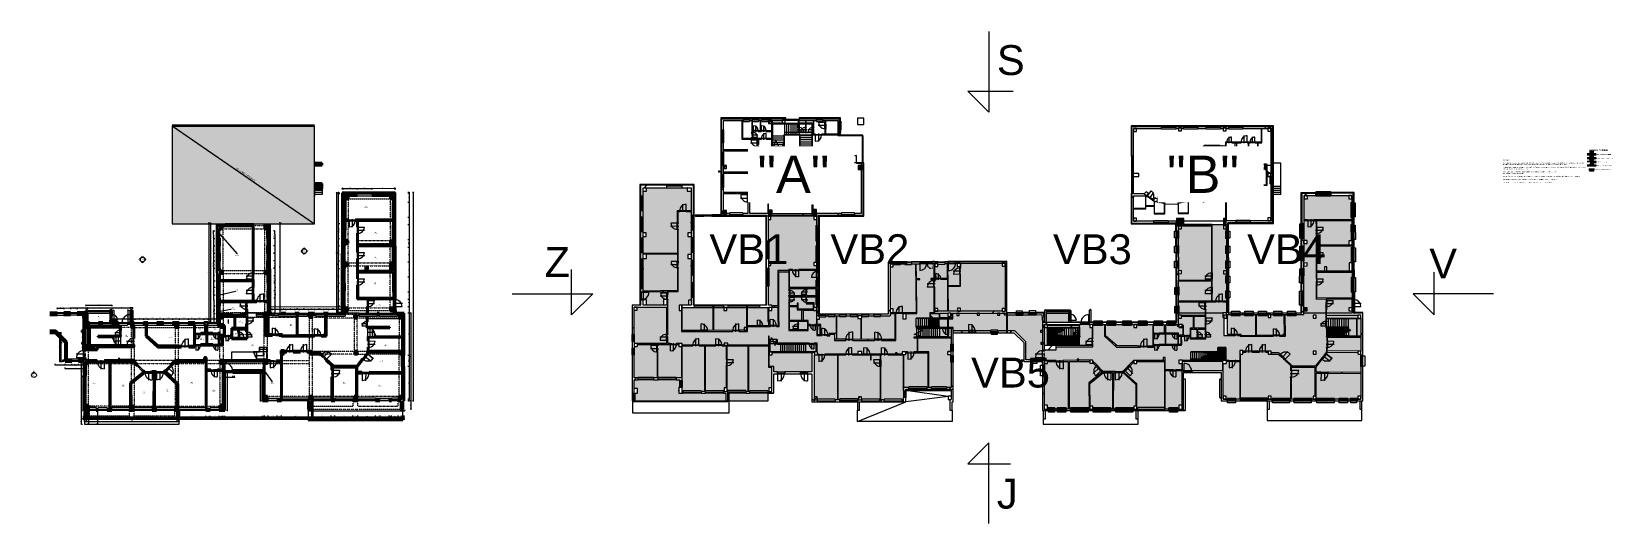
# Model space of a CAD drawing. Header units: millimetres. Extents: x 46521 to 258066, y -45352 to 20466.
import ezdxf

# ---------------------------------------------------------------- set-up
doc = ezdxf.new("R2010")
doc.units = ezdxf.units.MM
for name, pattern in [('Dash dot dot', [5, 2, -1, 0, -1, 0, -1]), ('Čerchovaná se dvěma tečkami', [2.59, 1, -0.53, 0, -0.53, 0, -0.53]), ('Čárkovaná', [6.35, 3.175, -3.175])]:
    doc.linetypes.add(name, pattern=pattern)
for name, color, linetype, lineweight in [('A-ANNO-DIMS', 211, 'Continuous', 9), ('A-ANNO-DIMS-50', 211, 'Continuous', 9), ('A-AREA', 32, 'Continuous', 9), ('A-AREA-IDEN', 2, 'Continuous', 9), ('A-DETL', 90, 'Continuous', 13), ('A-DETL-GENF', 92, 'Continuous', 13), ('A-DETL-THIN', 151, 'Continuous', 13), ('A-DETL-WIDE', 214, 'Continuous', 70), ('A-DOOR', 31, 'Continuous', 13), ('A-DOOR-FRAM', 31, 'Continuous', 25), ('A-FLOR', 192, 'Continuous', 13), ('A-FLOR-HRAL', 11, 'Continuous', 13), ('A-GENM', 13, 'Continuous', 13), ('A-GLAZ', 151, 'Continuous', 13), ('A-GLAZ-CURT', 52, 'Continuous', 9), ('A-GLAZ-CWMG', 51, 'Continuous', 9), ('A-GLAZ-SILL', 1, 'Continuous', 13), ('A-WALL', 113, 'Continuous', 13), ('A-WALL-PATT', 111, 'Continuous', 35), ('E-POWR-CNTR', 130, 'Continuous', 13), ('E-POWR-DROP', 130, 'Continuous', 13), ('G-ANNO-SYMB', 111, 'Continuous', 9), ('G-ANNO-TEXT', 231, 'Continuous', 9), ('I-FURN', 30, 'Continuous', 13), ('M-EQPM', 50, 'Continuous', 9), ('P-PIPE', 3, 'Continuous', 13), ('P-PIPE-CNTR', 3, 'Continuous', 13), ('Q-SPCQ', 91, 'Continuous', 9), ('S-COLS', 52, 'Continuous', 13), ('S-STRS', 31, 'Continuous', 13), ('S-STRS-ANNO', 31, 'Continuous', 13), ('S-STRS-MBND', 31, 'Continuous', 13)]:
    doc.layers.add(name, color=color, linetype=linetype, lineweight=lineweight)
doc.styles.add('Arial', font='arial.ttf', dxfattribs={"height": 125})
doc.styles.add('Arial_1', font='arial.ttf', dxfattribs={"width": 0.7, "height": 200})
doc.styles.add('Arial_2', font='arial.ttf', dxfattribs={"width": 0.7, "height": 100})
doc.styles.add('Arial_3', font='arial.ttf', dxfattribs={"height": 5000})
doc.styles.add('Arial_4', font='arial.ttf', dxfattribs={"height": 4000})
doc.styles.add('Arial_B', font='arialbd.ttf', dxfattribs={"width": 0.7, "height": 100})
doc.styles.add('Arial_B_1', font='arialbd.ttf', dxfattribs={"width": 0.7, "height": 200})
doc.dimstyles.new('Vnitřní_-_průhledné', dxfattribs={"dimscale": 304.8, "dimtxt": 102.02594, "dimasz": 0.213255, "dimexe": 0.164042, "dimexo": 0.0625, "dimgap": 0.032808, "dimtad": 1, "dimdec": 0, "dimrnd": 5, "dimzin": 0, "dimdsep": 46, "dimtxsty": 'Arial_2', "dimblk1": 'OBLIQUE', "dimblk2": 'OBLIQUE', "dimsah": 1, "dimcen": 0.09, "dimdle": 0.164042, "dimazin": 0, "dimtfac": 1, "dimtdec": 4, "dimtix": 1, "dimtmove": 0, "dimatfit": 3, "dimfxl": 0.492126, "dimfxlon": 1, "dimtvp": 1, "dimtolj": 1, "dimtzin": 0, "dimarcsym": 2})
doc.dimstyles.new('Vnitřní_-_průhledné_1', dxfattribs={"dimscale": 304.8, "dimtxt": 102.02594, "dimasz": 0.213255, "dimexe": 0.164042, "dimexo": 0.0625, "dimgap": 0.032808, "dimtad": 1, "dimdec": 0, "dimrnd": 5, "dimzin": 0, "dimdsep": 46, "dimtxsty": 'Arial_2', "dimblk1": 'OBLIQUE', "dimblk2": 'OBLIQUE', "dimsah": 1, "dimcen": 0.09, "dimdle": 0.164042, "dimazin": 0, "dimtfac": 1, "dimtdec": 4, "dimtix": 1, "dimtmove": 2, "dimatfit": 3, "dimfxl": 0.492126, "dimfxlon": 1, "dimtvp": 1, "dimtolj": 1, "dimtzin": 0, "dimarcsym": 2})
doc.dimstyles.new('Vnitřní_-_průhledné_2', dxfattribs={"dimscale": 304.8, "dimtxt": 102.02594, "dimasz": 0.213255, "dimexe": 0.164042, "dimexo": 0.0625, "dimgap": 0.032808, "dimtad": 1, "dimdec": 0, "dimrnd": 5, "dimzin": 0, "dimdsep": 46, "dimtxsty": 'Arial_2', "dimblk1": 'OBLIQUE', "dimblk2": 'OBLIQUE', "dimsah": 1, "dimcen": 0.09, "dimdle": 0.164042, "dimazin": 0, "dimtfac": 1, "dimtdec": 4, "dimtix": 1, "dimtmove": 1, "dimatfit": 3, "dimfxl": 0.492126, "dimfxlon": 1, "dimtvp": 1, "dimtolj": 1, "dimtzin": 0, "dimarcsym": 2})
pattern_1 = [(45, (0, 0), (-143.6841, 143.6841), []), (45, (143.68, 0), (-143.6841, 143.6841), [50.8, -152.4]), (135, (251.45, 35.92), (-143.6841, -143.6841), [101.6, -101.6]), (0, (179.6, 107.76), (143.684, 143.684), [71.842, -215.526]), (90, (251.45, 35.92), (-143.684, 143.684), [71.842, -215.526])]
pattern_2 = [(45, (0, 0), (-106.06602, 106.06602), [])]
pattern_3 = [(45, (0, 0), (-179.6051, 179.6051), []), (45, (71.84, -5e-14), (-179.6051, 179.6051), []), (45, (215.53, -2e-13), (-107.7631, 251.4472), [101.6, -50.8, 1.676, -49.124])]
pattern_4 = [(45, (128393, 0), (-4242.64, 4242.64), [])]
pattern_5 = [(45, (128393, 0), (-7184.2, 7184.2), []), (45, (131267, -3e-12), (-7184.2, 7184.2), []), (45, (137014, -7e-12), (-4310.5, 10057.9), [4064, -2032, 67.06, -1964.94])]
pattern_6 = [(45, (128393, 0), (-5747.4, 5747.4), []), (45, (134141, 0), (-5747.4, 5747.4), [2032, -6096]), (135, (138451, 1437), (-5747.4, -5747.4), [4064, -4064]), (0, (135577.5, 4310.5), (5747.36, 5747.36), [2873.7, -8621]), (90, (138451, 1437), (-5747.36, 5747.36), [2873.7, -8621])]
pattern_7 = [(135.18, (206711, -8269), (-5729, -5765.6), []), (90.182, (203990, 880.5), (-5765.6, 5729), [1016, -10478.7]), (135.18, (203987, 1896.5), (-5729, -5765.6), [1016, -7112]), (180.182, (203266, 2612.6), (-5729, -5765.6), [1016, -10478.7]), (225.18, (202250, 2609), (5765.6, -5729), [1016, -7112]), (90.182, (201537, 872.7), (-5765.6, 5729), [1016, -10478.7]), (135.18, (202258, 156.6), (-5729, -5765.6), [1016, -7112]), (180.182, (203274, 160), (-5729, -5765.6), [1016, -10478.7]), (225.18, (203990, 880.5), (5765.6, -5729), [1016, -7112]), (135.18, (200600, 3533), (-5729, -5765.6), [2032, -6096])]
pattern_8 = [(225, (208776, -17208), (5747, -5747), []), (180, (199618, -19900.5), (-5747.4, -5747.4), [1016, -10478.7]), (225, (198602, -19900.5), (5747.4, -5747.4), [1016, -7112]), (270, (197883.4, -20619), (5747.4, -5747.4), [1016, -10478.7]), (315, (197883.4, -21635), (5747.4, 5747.4), [1016, -7112]), (180, (199618, -22353.3), (-5747.4, -5747.4), [1016, -10478.7]), (225, (200336, -21635), (5747.4, -5747.4), [1016, -7112]), (270, (200336, -20619), (5747.4, -5747.4), [1016, -10478.7]), (315, (199618, -19900.5), (5747.4, 5747.4), [1016, -7112]), (225, (196955, -23282), (5747.4, -5747.4), [2032, -6096])]
pattern_9 = [(45, (218307, -28969), (-5747.4, 5747.4), []), (360, (227465, -26277), (5747.4, 5747.4), [1016, -10478.7]), (45, (228481, -26277), (-5747.4, 5747.4), [1016, -7112]), (90, (229199.3, -25559), (-5747.4, 5747.4), [1016, -10478.7]), (135, (229199, -24543), (-5747.4, -5747.4), [1016, -7112]), (360, (227465, -23824.3), (5747.4, 5747.4), [1016, -10478.7]), (45, (226746.5, -24543), (-5747.4, 5747.4), [1016, -7112]), (90, (226746.5, -25559), (-5747.4, 5747.4), [1016, -10478.7]), (135, (227465, -26277), (-5747.4, -5747.4), [1016, -7112]), (45, (230128, -22895.5), (-5747.4, 5747.4), [2032, -6096])]
pattern_10 = [(45, (128393, 0), (-7184.2, 7184.2), []), (45, (131267, -3e-12), (-7184.2, 7184.2), []), (45, (137014, -8e-12), (-4310.5, 10057.9), [4064, -2032, 67.06, -1964.94])]
pattern_11 = [(45, (128393, 0), (-7184.2, 7184.2), []), (45, (131267, -2e-12), (-7184.2, 7184.2), []), (45, (137014, -6e-12), (-4310.5, 10057.9), [4064, -2032, 67.06, -1964.94])]
pattern_12 = [(45, (128393, 0), (-7184.2, 7184.2), []), (45, (131267, 0), (-7184.2, 7184.2), []), (45, (137014, 0), (-4310.5, 10057.9), [4064, -2032, 67.06, -1964.94])]
pattern_13 = [(315.27, (199831, -11889.6), (5721, 5774), []), (270.265, (202566, -21035), (5773.9, -5720.7), [1016, -10478.7]), (315.265, (202570.5, -22051), (5720.7, 5774), [1016, -7112]), (0.265, (203292, -22766), (5720.7, 5773.9), [1016, -10478.7]), (45.265, (204308, -22761), (-5774, 5720.7), [1016, -7112]), (270.265, (205018.6, -21023.6), (5773.9, -5720.7), [1016, -10478.7]), (315.265, (204297, -20308.5), (5720.7, 5774), [1016, -7112]), (0.265, (203281, -20313), (5720.7, 5773.9), [1016, -10478.7]), (45.265, (202566, -21035), (-5774, 5720.7), [1016, -7112]), (315.265, (205960, -23682.6), (5720.7, 5774), [2032, -6096])]

msp = doc.modelspace()

# ---------------------------------------------------------------- texts
at = {"layer": 'A-AREA-IDEN', "lineweight": 18, "char_height": 100, "attachment_point": 1}
for s, insert, width, style in [('Kancelá', (91093.6, -3049.3), 440.527, 'Arial_2'), ('216', (91208.2, -2895.2), 202.025, 'Arial_B'), ('\\fArial|b0|i0|c238|p34|;\\W.7;ř', (91457.1, -3049.3), 39.283, 'Arial_2'), ('215', (92466.6, -6344.1), 202.025, 'Arial_B'), ('Kancelá', (92352, -6498.3), 440.527, 'Arial_2'), ('\\fArial|b0|i0|c238|p34|;\\W.7;ř', (92715.5, -6498.3), 39.283, 'Arial_2'), ('Kancelá', (73858.6, -9450.2), 440.527, 'Arial_2'), ('503', (73973.2, -9296.1), 202.025, 'Arial_B'), ('\\fArial|b0|i0|c238|p34|;\\W.7;ř', (74222.1, -9450.2), 39.283, 'Arial_2'), ('Kancelá', (92352, -9830.7), 440.527, 'Arial_2'), ('214', (92466.6, -9676.6), 202.025, 'Arial_B'), ('\\fArial|b0|i0|c238|p34|;\\W.7;ř', (92715.5, -9830.7), 39.283, 'Arial_2'), ('Kancelá', (73858.6, -14207.9), 440.527, 'Arial_2'), ('502', (73973.2, -14053.8), 202.025, 'Arial_B'), ('\\fArial|b0|i0|c238|p34|;\\W.7;ř', (74222.1, -14207.9), 39.283, 'Arial_2'), ('Kancelá', (92352, -13256.4), 440.527, 'Arial_2'), ('213', (92466.6, -13102.3), 202.025, 'Arial_B'), ('\\fArial|b0|i0|c238|p34|;\\W.7;ř', (92715.5, -13256.4), 39.283, 'Arial_2'), ('Kuchy', (73228.6, -16632.3), 336.709, 'Arial_2'), ('219', (73365.1, -16478.1), 202.025, 'Arial_B'), ('ňka', (73506.4, -16632.3), 196.413, 'Arial_2'), ('Úniková chodba / sklad', (92611.7, -16216), 1262.658, 'Arial_2'), ('200.?', (93005.3, -16061.9), 308.65, 'Arial_B'), ('Sklad', (55347, -17783.1), 305.844, 'Arial_2'), ('X03', (55384.1, -17628.9), 216.055, 'Arial_B'), ('Úklidová místnost', (72493.9, -17764.8), 965.232, 'Arial_2'), ('222', (72808.7, -17610.7), 202.025, 'Arial_B'), ('WC Invalida', (74263.1, -18369.6), 662.194, 'Arial_2'), ('220', (74453, -18215.4), 202.025, 'Arial_B'), ('Kancelá', (80983.8, -18835.7), 440.527, 'Arial_2'), ('218', (81098.4, -18681.6), 202.025, 'Arial_B'), ('\\fArial|b0|i0|c238|p34|;\\W.7;ř', (81347.2, -18835.7), 39.283, 'Arial_2'), ('Schodišt', (58956.3, -20263.6), 468.586, 'Arial_2'), ('X01', (59088.2, -20109.5), 216.055, 'Arial_B'), ('\\fArial|b0|i0|c238|p34|;\\W.7;ě', (59342.9, -20263.6), 67.342, 'Arial_2'), ('Kancelá', (64976.2, -20413.8), 440.527, 'Arial_2'), ('225', (65090.8, -20259.6), 202.025, 'Arial_B'), ('\\fArial|b0|i0|c238|p34|;\\W.7;ř', (65339.7, -20413.8), 39.283, 'Arial_2'), ('224.B', (68883.6, -19197.9), 322.679, 'Arial_B'), ('WC', (68932.4, -19352.1), 204.831, 'Arial_2'), ('Umývárna', (69024.2, -20666.2), 555.569, 'Arial_2'), ('224.A', (69120.1, -20512.1), 322.679, 'Arial_B'), ('Umývárna', (70452.2, -20666.2), 555.569, 'Arial_2'), ('223.A', (70548.1, -20512.1), 322.679, 'Arial_B'), ('223.B', (70899.8, -19197.9), 322.679, 'Arial_B'), ('WC', (70948.7, -19352.1), 204.831, 'Arial_2'), ('221.B', (73752.5, -19849.7), 322.679, 'Arial_B'), ('WC', (73801.4, -20003.8), 204.831, 'Arial_2'), ('Umývárna', (74569.7, -20003.8), 555.569, 'Arial_2'), ('221.A', (74665.6, -19849.7), 322.679, 'Arial_B'), ('Kancelá', (83842.2, -19326.5), 440.527, 'Arial_2'), ('217', (83956.9, -19172.3), 202.025, 'Arial_B'), ('\\fArial|b0|i0|c238|p34|;\\W.7;ř', (84205.7, -19326.5), 39.283, 'Arial_2'), ('Chodba', (75901, -21561.6), 423.692, 'Arial_2'), ('200', (75992.5, -21407.5), 202.025, 'Arial_B'), ('Sklad', (93765.8, -21561.6), 305.844, 'Arial_2'), ('211', (93808.7, -21407.5), 202.025, 'Arial_B'), ('Kancelá', (93180.7, -23666.8), 440.527, 'Arial_2'), ('210.A', (93245.5, -23512.7), 322.679, 'Arial_B'), ('\\fArial|b0|i0|c238|p34|;\\W.7;ř', (93544.2, -23666.8), 39.283, 'Arial_2'), ('Kancelá', (54689.5, -26584.7), 440.527, 'Arial_2'), ('201', (54804.1, -26430.6), 202.025, 'Arial_B'), ('\\fArial|b0|i0|c238|p34|;\\W.7;ř', (55053, -26584.7), 39.283, 'Arial_2'), ('Kancelá', (58558, -26909.4), 440.527, 'Arial_2'), ('202', (58672.6, -26755.2), 202.025, 'Arial_B'), ('\\fArial|b0|i0|c238|p34|;\\W.7;ř', (58921.4, -26909.4), 39.283, 'Arial_2'), ('204', (64521.9, -27408.1), 202.025, 'Arial_B'), ('Kancelá', (67716.4, -26604.7), 440.527, 'Arial_2'), ('205', (67831.1, -26450.6), 202.025, 'Arial_B'), ('\\fArial|b0|i0|c238|p34|;\\W.7;ř', (68079.9, -26604.7), 39.283, 'Arial_2'), ('206', (70790.7, -27408.1), 202.025, 'Arial_B'), ('Kancelá', (78523.7, -26604.7), 440.527, 'Arial_2'), ('207', (78638.3, -26450.6), 202.025, 'Arial_B'), ('\\fArial|b0|i0|c238|p34|;\\W.7;ř', (78887.2, -26604.7), 39.283, 'Arial_2'), ('Kancelá', (88120.7, -26604.7), 440.527, 'Arial_2'), ('209', (88235.4, -26450.6), 202.025, 'Arial_B'), ('\\fArial|b0|i0|c238|p34|;\\W.7;ř', (88484.2, -26604.7), 39.283, 'Arial_2'), ('Kancelá', (92934.6, -26972.5), 440.527, 'Arial_2'), ('210.B', (92999.3, -26818.4), 322.679, 'Arial_B'), ('\\fArial|b0|i0|c238|p34|;\\W.7;ř', (93298.1, -26972.5), 39.283, 'Arial_2'), ('Kancelá', (61377.7, -27866.9), 440.527, 'Arial_2'), ('203', (61492.4, -27712.7), 202.025, 'Arial_B'), ('\\fArial|b0|i0|c238|p34|;\\W.7;ř', (61741.2, -27866.9), 39.283, 'Arial_2'), ('Kancelá', (64407.3, -27562.2), 440.527, 'Arial_2'), ('\\fArial|b0|i0|c238|p34|;\\W.7;ř', (64770.7, -27562.2), 39.283, 'Arial_2'), ('Kancelá', (70676, -27562.2), 440.527, 'Arial_2'), ('\\fArial|b0|i0|c238|p34|;\\W.7;ř', (71039.5, -27562.2), 39.283, 'Arial_2')]:
    msp.add_mtext(s, dxfattribs=dict(at, insert=insert, width=width, style=style))
at = {"layer": 'G-ANNO-TEXT', "color": 7, "char_height": 4000, "attachment_point": 1, "style": 'Arial_4'}
for s, insert, width in [('\\fArial|b0|i0|c238|p34|;S', (175775, 18653), 4649.787), ('\\fArial|b0|i0|c238|p34|;Z', (115213.2, -8358.1), 4168.775), ('VB1', (137286.6, -6656.2), 13147.675), ('VB2', (153486.6, -6656.2), 13147.675), ('VB3', (183286.6, -6656.2), 13147.675), ('VB4', (209286.6, -6656.2), 13147.675), ('\\fArial|b0|i0|c238|p34|;V', (233675.5, -8567.2), 4649.787), ('VB5', (172323.2, -23167.2), 13147.675), ('\\fArial|b0|i0|c238|p34|;J', (175775, -39378.1), 3527.425)]:
    msp.add_mtext(s, dxfattribs=dict(at, insert=insert, width=width))
at = {"layer": 'G-ANNO-TEXT', "color": 7, "lineweight": 25, "attachment_point": 1}
for s, insert, char_height, width, style in [('LEGENDA MATERIÁL', (255106.2, 4691.6), 200, 2452.362, 'Arial_B_1'), ('Ů:', (257129.6, 4691.6), 200, 249.726, 'Arial_B_1'), ('ĚNÍ OBJEKTU', (257432.4, 3567.4), 100, 794.071, 'Arial_2')]:
    msp.add_mtext(s, dxfattribs=dict(at, insert=insert, char_height=char_height, width=width, style=style))
at = {"layer": 'G-ANNO-TEXT', "color": 7, "lineweight": 25, "char_height": 200, "attachment_point": 1, "rotation": 325.496498, "style": 'Arial_1'}
for s, insert, width in [('NENÍ SOU', (73996.9, 2276.1), 1153.227), ('ČÁSTÍ PROJEKTU', (74781, 1737.2), 2045.506)]:
    msp.add_mtext(s, dxfattribs=dict(at, insert=insert, width=width))
at = {"layer": 'G-ANNO-TEXT', "color": 7, "insert": (243526.4, 3331.3), "char_height": 125, "width": 1238.607, "attachment_point": 1, "style": 'Arial', "bg_fill": 3, "box_fill_scale": 1.25, "bg_fill_color": 256, "bg_fill_true_color": 13158600, "bg_fill_transparency": 0}
msp.add_mtext('POZNÁMKY:', dxfattribs=at)

# ---------------------------------------------------------------- blocks, each defined once
blk = doc.blocks.new('Betonový pravoúhlý sloup - 400 x 480mm-2012646-1NP_DEMOLICE B')
at = {"layer": 'S-COLS'}
blk.add_hatch(color=9, dxfattribs=at).paths.add_polyline_path([(-200, -240), (200, -240), (200, 240), (-200, 240)])
at = {"layer": 'S-COLS', "lineweight": 35}
for p, q in [((200, 240), (-200, 240)), ((-200, 240), (-200, -240)), ((200, -240), (200, 240)), ((-200, -240), (200, -240))]:
    blk.add_line(p, q, dxfattribs=at)
blk = doc.blocks.new('DVERE_1k_oblozka - DD03_01_900x1970_koupelna-1549517-1NP_DEMOLICE B')
at = {"layer": 'A-DOOR'}
for p, q in [((-500, 78), (-450, 78)), ((-500, -72), (-500, 78)), ((-450, 78), (-450, -72)), ((0, 128), (0, -1072)), ((450, 78), (500, 78)), ((450, -72), (450, 78)), ((500, 78), (500, -72)), ((-450, -72), (-500, -72)), ((-465, -72), (-465, -1032)), ((355, -102), (-355, -102)), ((500, -72), (450, -72)), ((465, -102), (465, -72))]:
    blk.add_line(p, q, dxfattribs=at)
at = {"layer": 'A-DOOR', "linetype": 'Čerchovaná se dvěma tečkami'}
for p, q in [((-450, 78), (450, 78)), ((-450, -72), (450, -72))]:
    blk.add_line(p, q, dxfattribs=at)
at = {"layer": 'A-DOOR', "lineweight": 25}
for p, q in [((-465, -87), (-450, -87)), ((-465, -102), (-465, -87)), ((465, -102), (-465, -102)), ((-450, -62), (450, -62)), ((-450, -87), (-450, -72)), ((450, -72), (450, -87)), ((450, -87), (465, -87)), ((465, -87), (465, -102))]:
    blk.add_line(p, q, dxfattribs=at)
at = {"layer": 'A-DOOR'}
blk.add_arc((-465, -102), 930, 270, 0, dxfattribs=at)
at = {"layer": 'A-DOOR-FRAM'}
for p, q in [((-500, 78), (-450, 78)), ((-450, 78), (-450, -72)), ((450, -72), (450, 78)), ((500, 78), (450, 78)), ((-450, -72), (-500, -72)), ((450, -72), (500, -72))]:
    blk.add_line(p, q, dxfattribs=at)
blk = doc.blocks.new('DVERE_1k_oblozka - DD03_01_900x1970_koupelna-1549516-1NP_DEMOLICE B')
at = {"layer": 'A-DOOR'}
for p, q in [((-450, 72), (-500, 72)), ((-500, 72), (-500, -78)), ((-465, 72), (-465, 1032)), ((-450, -78), (-450, 72)), ((355, 102), (-355, 102)), ((0, -128), (0, 1072)), ((500, 72), (450, 72)), ((450, 72), (450, -78)), ((465, 102), (465, 72)), ((500, -78), (500, 72)), ((-500, -78), (-450, -78)), ((450, -78), (500, -78))]:
    blk.add_line(p, q, dxfattribs=at)
at = {"layer": 'A-DOOR', "lineweight": 25}
for p, q in [((465, 102), (-465, 102)), ((-465, 102), (-465, 87)), ((-465, 87), (-450, 87)), ((-450, 87), (-450, 72)), ((-450, 62), (450, 62)), ((450, 72), (450, 87)), ((450, 87), (465, 87)), ((465, 87), (465, 102))]:
    blk.add_line(p, q, dxfattribs=at)
at = {"layer": 'A-DOOR', "linetype": 'Čerchovaná se dvěma tečkami'}
for p, q in [((-450, 72), (450, 72)), ((-450, -78), (450, -78))]:
    blk.add_line(p, q, dxfattribs=at)
at = {"layer": 'A-DOOR'}
blk.add_arc((-465, 102), 930, 360, 90, dxfattribs=at)
at = {"layer": 'A-DOOR-FRAM'}
for p, q in [((-450, 72), (-500, 72)), ((-450, -78), (-450, 72)), ((450, 72), (450, -78)), ((450, 72), (500, 72)), ((-500, -78), (-450, -78)), ((500, -78), (450, -78))]:
    blk.add_line(p, q, dxfattribs=at)
blk = doc.blocks.new('DVERE_1k_oblozka - DD03_01_900x1970_koupelna-1549515-1NP_DEMOLICE B')
at = {"layer": 'A-DOOR'}
for p, q in [((-500, 78), (-450, 78)), ((-500, -72), (-500, 78)), ((-450, 78), (-450, -72)), ((0, 128), (0, -1072)), ((450, 78), (500, 78)), ((450, -72), (450, 78)), ((500, 78), (500, -72)), ((-450, -72), (-500, -72)), ((-465, -72), (-465, -1032)), ((355, -102), (-355, -102)), ((500, -72), (450, -72)), ((465, -102), (465, -72))]:
    blk.add_line(p, q, dxfattribs=at)
at = {"layer": 'A-DOOR', "linetype": 'Čerchovaná se dvěma tečkami'}
for p, q in [((-450, 78), (450, 78)), ((-450, -72), (450, -72))]:
    blk.add_line(p, q, dxfattribs=at)
at = {"layer": 'A-DOOR', "lineweight": 25}
for p, q in [((-465, -87), (-450, -87)), ((-465, -102), (-465, -87)), ((465, -102), (-465, -102)), ((-450, -62), (450, -62)), ((-450, -87), (-450, -72)), ((450, -72), (450, -87)), ((450, -87), (465, -87)), ((465, -87), (465, -102))]:
    blk.add_line(p, q, dxfattribs=at)
at = {"layer": 'A-DOOR'}
blk.add_arc((-465, -102), 930, 270, 0, dxfattribs=at)
at = {"layer": 'A-DOOR-FRAM'}
for p, q in [((-500, 78), (-450, 78)), ((-450, 78), (-450, -72)), ((450, -72), (450, 78)), ((500, 78), (450, 78)), ((-450, -72), (-500, -72)), ((450, -72), (500, -72))]:
    blk.add_line(p, q, dxfattribs=at)
blk = doc.blocks.new('DVERE_1k_oblozka - DD03_01_900x1970_koupelna-1549518-1NP_DEMOLICE B')
at = {"layer": 'A-DOOR'}
for p, q in [((-500, 53), (-450, 53)), ((-500, -47), (-500, 53)), ((-450, 53), (-450, -47)), ((0, 103), (0, -1047)), ((450, 53), (500, 53)), ((450, -47), (450, 53)), ((500, 53), (500, -47)), ((-450, -47), (-500, -47)), ((-465, -47), (-465, -1007)), ((355, -77), (-355, -77)), ((500, -47), (450, -47)), ((465, -77), (465, -47))]:
    blk.add_line(p, q, dxfattribs=at)
at = {"layer": 'A-DOOR', "linetype": 'Čerchovaná se dvěma tečkami'}
for p, q in [((-450, 53), (450, 53)), ((-450, -47), (450, -47))]:
    blk.add_line(p, q, dxfattribs=at)
at = {"layer": 'A-DOOR', "lineweight": 25}
for p, q in [((-465, -62), (-450, -62)), ((-465, -77), (-465, -62)), ((465, -77), (-465, -77)), ((-450, -37), (450, -37)), ((-450, -62), (-450, -47)), ((450, -47), (450, -62)), ((450, -62), (465, -62)), ((465, -62), (465, -77))]:
    blk.add_line(p, q, dxfattribs=at)
at = {"layer": 'A-DOOR'}
blk.add_arc((-465, -77), 930, 270, 0, dxfattribs=at)
at = {"layer": 'A-DOOR-FRAM'}
for p, q in [((-500, 53), (-450, 53)), ((-450, 53), (-450, -47)), ((450, -47), (450, 53)), ((500, 53), (450, 53)), ((-450, -47), (-500, -47)), ((450, -47), (500, -47))]:
    blk.add_line(p, q, dxfattribs=at)
blk = doc.blocks.new('DVERE_1k_oblozka - DD03_01_600x1970_koupelna-1549511-1NP_DEMOLICE B')
at = {"layer": 'A-DOOR'}
for p, q in [((-350, 53), (-300, 53)), ((-350, -47), (-350, 53)), ((-300, 53), (-300, -47)), ((0, 103), (0, -747)), ((300, 53), (350, 53)), ((300, -47), (300, 53)), ((350, 53), (350, -47)), ((-300, -47), (-350, -47)), ((-315, -47), (-315, -707)), ((205, -77), (-205, -77)), ((350, -47), (300, -47)), ((315, -77), (315, -47))]:
    blk.add_line(p, q, dxfattribs=at)
at = {"layer": 'A-DOOR', "linetype": 'Čerchovaná se dvěma tečkami'}
for p, q in [((-300, 53), (300, 53)), ((-300, -47), (300, -47))]:
    blk.add_line(p, q, dxfattribs=at)
at = {"layer": 'A-DOOR', "lineweight": 25}
for p, q in [((-315, -62), (-300, -62)), ((-315, -77), (-315, -62)), ((315, -77), (-315, -77)), ((-300, -37), (300, -37)), ((-300, -62), (-300, -47)), ((300, -47), (300, -62)), ((300, -62), (315, -62)), ((315, -62), (315, -77))]:
    blk.add_line(p, q, dxfattribs=at)
at = {"layer": 'A-DOOR'}
blk.add_arc((-315, -77), 630, 270, 0, dxfattribs=at)
at = {"layer": 'A-DOOR-FRAM'}
for p, q in [((-350, 53), (-300, 53)), ((-300, 53), (-300, -47)), ((300, -47), (300, 53)), ((350, 53), (300, 53)), ((-300, -47), (-350, -47)), ((300, -47), (350, -47))]:
    blk.add_line(p, q, dxfattribs=at)
blk = doc.blocks.new('DVERE_1k_oblozka - DD03_01_600x1970_koupelna-1549509-1NP_DEMOLICE B')
at = {"layer": 'A-DOOR'}
for p, q in [((-300, 47), (-350, 47)), ((-350, 47), (-350, -53)), ((-315, 47), (-315, 707)), ((-300, -53), (-300, 47)), ((205, 77), (-205, 77)), ((0, -103), (0, 747)), ((350, 47), (300, 47)), ((300, 47), (300, -53)), ((315, 77), (315, 47)), ((350, -53), (350, 47)), ((-350, -53), (-300, -53)), ((300, -53), (350, -53))]:
    blk.add_line(p, q, dxfattribs=at)
at = {"layer": 'A-DOOR', "lineweight": 25}
for p, q in [((315, 77), (-315, 77)), ((-315, 77), (-315, 62)), ((-315, 62), (-300, 62)), ((-300, 62), (-300, 47)), ((-300, 37), (300, 37)), ((300, 47), (300, 62)), ((300, 62), (315, 62)), ((315, 62), (315, 77))]:
    blk.add_line(p, q, dxfattribs=at)
at = {"layer": 'A-DOOR', "linetype": 'Čerchovaná se dvěma tečkami'}
for p, q in [((-300, 47), (300, 47)), ((-300, -53), (300, -53))]:
    blk.add_line(p, q, dxfattribs=at)
at = {"layer": 'A-DOOR'}
blk.add_arc((-315, 77), 630, 360, 90, dxfattribs=at)
at = {"layer": 'A-DOOR-FRAM'}
for p, q in [((-300, 47), (-350, 47)), ((-300, -53), (-300, 47)), ((300, 47), (300, -53)), ((300, 47), (350, 47)), ((-350, -53), (-300, -53)), ((350, -53), (300, -53))]:
    blk.add_line(p, q, dxfattribs=at)
blk = doc.blocks.new('DVERE_1k_oblozka - DD03_01_800x1970_koupelna-1549521-1NP_DEMOLICE B')
at = {"layer": 'A-DOOR'}
for p, q in [((-400, 47), (-450, 47)), ((-450, 47), (-450, -53)), ((-415, 47), (-415, 907)), ((-400, -53), (-400, 47)), ((305, 77), (-305, 77)), ((0, -103), (0, 947)), ((450, 47), (400, 47)), ((400, 47), (400, -53)), ((415, 77), (415, 47)), ((450, -53), (450, 47)), ((-450, -53), (-400, -53)), ((400, -53), (450, -53))]:
    blk.add_line(p, q, dxfattribs=at)
at = {"layer": 'A-DOOR', "lineweight": 25}
for p, q in [((415, 77), (-415, 77)), ((-415, 77), (-415, 62)), ((-415, 62), (-400, 62)), ((-400, 62), (-400, 47)), ((-400, 37), (400, 37)), ((400, 47), (400, 62)), ((400, 62), (415, 62)), ((415, 62), (415, 77))]:
    blk.add_line(p, q, dxfattribs=at)
at = {"layer": 'A-DOOR', "linetype": 'Čerchovaná se dvěma tečkami'}
for p, q in [((-400, 47), (400, 47)), ((-400, -53), (400, -53))]:
    blk.add_line(p, q, dxfattribs=at)
at = {"layer": 'A-DOOR'}
blk.add_arc((-415, 77), 830, 360, 90, dxfattribs=at)
at = {"layer": 'A-DOOR-FRAM'}
for p, q in [((-400, 47), (-450, 47)), ((-400, -53), (-400, 47)), ((400, 47), (400, -53)), ((400, 47), (450, 47)), ((-450, -53), (-400, -53)), ((450, -53), (400, -53))]:
    blk.add_line(p, q, dxfattribs=at)
blk = doc.blocks.new('DVERE_1k_oblozka - DD03_01_800x1970_koupelna-1549489-1NP_DEMOLICE B')
at = {"layer": 'A-DOOR'}
for p, q in [((-400, 47), (-450, 47)), ((-450, 47), (-450, -53)), ((-415, 47), (-415, 907)), ((-400, -53), (-400, 47)), ((305, 77), (-305, 77)), ((0, -103), (0, 947)), ((450, 47), (400, 47)), ((400, 47), (400, -53)), ((415, 77), (415, 47)), ((450, -53), (450, 47)), ((-450, -53), (-400, -53)), ((400, -53), (450, -53))]:
    blk.add_line(p, q, dxfattribs=at)
at = {"layer": 'A-DOOR', "lineweight": 25}
for p, q in [((415, 77), (-415, 77)), ((-415, 77), (-415, 62)), ((-415, 62), (-400, 62)), ((-400, 62), (-400, 47)), ((-400, 37), (400, 37)), ((400, 47), (400, 62)), ((400, 62), (415, 62)), ((415, 62), (415, 77))]:
    blk.add_line(p, q, dxfattribs=at)
at = {"layer": 'A-DOOR', "linetype": 'Čerchovaná se dvěma tečkami'}
for p, q in [((-400, 47), (400, 47)), ((-400, -53), (400, -53))]:
    blk.add_line(p, q, dxfattribs=at)
at = {"layer": 'A-DOOR'}
blk.add_arc((-415, 77), 830, 360, 90, dxfattribs=at)
at = {"layer": 'A-DOOR-FRAM'}
for p, q in [((-400, 47), (-450, 47)), ((-400, -53), (-400, 47)), ((400, 47), (400, -53)), ((400, 47), (450, 47)), ((-450, -53), (-400, -53)), ((450, -53), (400, -53))]:
    blk.add_line(p, q, dxfattribs=at)
blk = doc.blocks.new('DVERE_1k_oblozka - DD03_01_800x1970_koupelna-1549510-1NP_DEMOLICE B')
at = {"layer": 'A-DOOR'}
for p, q in [((-450, 53), (-400, 53)), ((-450, -47), (-450, 53)), ((-400, 53), (-400, -47)), ((0, 103), (0, -947)), ((400, 53), (450, 53)), ((400, -47), (400, 53)), ((450, 53), (450, -47)), ((-400, -47), (-450, -47)), ((-415, -47), (-415, -907)), ((305, -77), (-305, -77)), ((450, -47), (400, -47)), ((415, -77), (415, -47))]:
    blk.add_line(p, q, dxfattribs=at)
at = {"layer": 'A-DOOR', "linetype": 'Čerchovaná se dvěma tečkami'}
for p, q in [((-400, 53), (400, 53)), ((-400, -47), (400, -47))]:
    blk.add_line(p, q, dxfattribs=at)
at = {"layer": 'A-DOOR', "lineweight": 25}
for p, q in [((-415, -62), (-400, -62)), ((-415, -77), (-415, -62)), ((415, -77), (-415, -77)), ((-400, -37), (400, -37)), ((-400, -62), (-400, -47)), ((400, -47), (400, -62)), ((400, -62), (415, -62)), ((415, -62), (415, -77))]:
    blk.add_line(p, q, dxfattribs=at)
at = {"layer": 'A-DOOR'}
blk.add_arc((-415, -77), 830, 270, 0, dxfattribs=at)
at = {"layer": 'A-DOOR-FRAM'}
for p, q in [((-450, 53), (-400, 53)), ((-400, 53), (-400, -47)), ((400, -47), (400, 53)), ((450, 53), (400, 53)), ((-400, -47), (-450, -47)), ((400, -47), (450, -47))]:
    blk.add_line(p, q, dxfattribs=at)
blk = doc.blocks.new('DVERE_1k_oblozka - DD03_01_800x1970_koupelna-1935638-1NP_DEMOLICE B')
at = {"layer": 'A-DOOR'}
for p, q in [((-400, 57), (-450, 57)), ((-450, 57), (-450, -63)), ((-415, 57), (-415, 917)), ((-400, -63), (-400, 57)), ((305, 87), (-305, 87)), ((0, -113), (0, 957)), ((450, 57), (400, 57)), ((400, 57), (400, -63)), ((415, 87), (415, 57)), ((450, -63), (450, 57)), ((-450, -63), (-400, -63)), ((400, -63), (450, -63))]:
    blk.add_line(p, q, dxfattribs=at)
at = {"layer": 'A-DOOR', "lineweight": 25}
for p, q in [((415, 87), (-415, 87)), ((-415, 87), (-415, 72)), ((-415, 72), (-400, 72)), ((-400, 72), (-400, 57)), ((-400, 47), (400, 47)), ((400, 57), (400, 72)), ((400, 72), (415, 72)), ((415, 72), (415, 87))]:
    blk.add_line(p, q, dxfattribs=at)
at = {"layer": 'A-DOOR', "linetype": 'Čerchovaná se dvěma tečkami'}
for p, q in [((-400, 57), (400, 57)), ((-400, -63), (400, -63))]:
    blk.add_line(p, q, dxfattribs=at)
at = {"layer": 'A-DOOR'}
blk.add_arc((-415, 87), 830, 360, 90, dxfattribs=at)
at = {"layer": 'A-DOOR-FRAM'}
for p, q in [((-400, 57), (-450, 57)), ((-400, -63), (-400, 57)), ((400, 57), (400, -63)), ((400, 57), (450, 57)), ((-450, -63), (-400, -63)), ((450, -63), (400, -63))]:
    blk.add_line(p, q, dxfattribs=at)
blk = doc.blocks.new('OKNO_1k_nadsvetlik - OKNO_1k_nadsvetlik_900 x 1500-2283953-1NP_DEMOLICE B')
at = {"layer": 'A-GLAZ'}
for p, q in [((-450, 151), (450, 151)), ((-450, 100), (-450, 151)), ((450, 100), (-450, 100)), ((-450, 100), (450, 100)), ((-450, 20), (-450, 100)), ((450, 20), (-450, 20)), ((450, 151), (450, 100)), ((450, 100), (450, 20))]:
    blk.add_line(p, q, dxfattribs=at)
blk = doc.blocks.new('parapet s nosem_vnitní - parapet s nosem_vnitní-1280301-1NP_DEMOLICE B')
at = {"layer": 'A-GENM'}
for p, q in [((-450, -190), (-450, 0)), ((450, 0), (450, -190)), ((-450, -190), (-450, -200)), ((-450, -200), (450, -200)), ((450, -200), (450, -190))]:
    blk.add_line(p, q, dxfattribs=at)
blk = doc.blocks.new('OKNO_1k_nadsvetlik - OKNO_1k_nadsvetlik_1150 x 1500-2031593-1NP_DEMOLICE B')
at = {"layer": 'A-GLAZ'}
for p, q in [((-575, 126), (-567, 126)), ((-575, 75), (-575, 126)), ((-567, 75), (-575, 75)), ((-575, 75), (-567, 75)), ((-575, -5), (-575, 75)), ((-567, -5), (-575, -5))]:
    blk.add_line(p, q, dxfattribs=at)
blk = doc.blocks.new('parapet s nosem_vnitní - parapet s nosem_vnitní-2031591-1NP_DEMOLICE B')
at = {"layer": 'A-GENM'}
for p, q in [((-575, -190), (-575, 0)), ((-575, -190), (-575, -200)), ((-575, -200), (-567, -200))]:
    blk.add_line(p, q, dxfattribs=at)
blk = doc.blocks.new('OKNO_1k_nadsvetlik - OKNO_1k_nadsvetlik_1200 x 1500-1969479-1NP_DEMOLICE B')
at = {"layer": 'A-GLAZ'}
for p, q in [((522, 126), (600, 126)), ((600, 75), (522, 75)), ((522, 75), (600, 75)), ((600, 126), (600, 75)), ((600, 75), (600, -5)), ((600, -5), (522, -5))]:
    blk.add_line(p, q, dxfattribs=at)
blk = doc.blocks.new('parapet s nosem_vnitní - parapet s nosem_vnitní-1280356-1NP_DEMOLICE B')
at = {"layer": 'A-GENM'}
for p, q in [((600, 0), (600, -190)), ((522, -200), (600, -200)), ((600, -200), (600, -190))]:
    blk.add_line(p, q, dxfattribs=at)
blk = doc.blocks.new('OKNO_2k_ - OKNO_2k_2000 x 1500-1963758-1NP_DEMOLICE B')
at = {"layer": 'A-GLAZ'}
for p, q in [((-1000, 30), (1000, 30)), ((-1000, -50), (-1000, 30)), ((1000, 30), (1000, -50)), ((-1000, -50), (-950, -50)), ((-1000, -101), (-1000, -50)), ((1000, -50), (-1000, -50)), ((-950, -101), (-1000, -101)), ((-950, -50), (-950, -101)), ((-950, -101), (950, -101)), ((950, -50), (1000, -50)), ((950, -101), (950, -50)), ((1000, -101), (950, -101)), ((1000, -50), (1000, -101))]:
    blk.add_line(p, q, dxfattribs=at)
blk = doc.blocks.new('OKNO_2k_ - OKNO_2k_2000 x 1500-1963750-1NP_DEMOLICE B')
at = {"layer": 'A-GLAZ'}
for p, q in [((-1000, 101), (-950, 101)), ((-1000, 50), (-1000, 101)), ((-950, 50), (-1000, 50)), ((-1000, 50), (1000, 50)), ((-1000, -30), (-1000, 50)), ((950, 101), (-950, 101)), ((-950, 101), (-950, 50)), ((950, 101), (1000, 101)), ((950, 50), (950, 101)), ((1000, 50), (950, 50)), ((1000, 101), (1000, 50)), ((1000, 50), (1000, -30)), ((1000, -30), (-1000, -30))]:
    blk.add_line(p, q, dxfattribs=at)
blk = doc.blocks.new('OKNO_2k_ - OKNO_2k_2000 x 1500-1963748-1NP_DEMOLICE B')
at = {"layer": 'A-GLAZ'}
for p, q in [((-1000, 151), (-950, 151)), ((-1000, 100), (-1000, 151)), ((-950, 100), (-1000, 100)), ((-1000, 100), (1000, 100)), ((-1000, 20), (-1000, 100)), ((1000, 20), (-1000, 20)), ((950, 151), (-950, 151)), ((-950, 151), (-950, 100)), ((950, 151), (1000, 151)), ((950, 100), (950, 151)), ((1000, 100), (950, 100)), ((1000, 151), (1000, 100)), ((1000, 100), (1000, 20))]:
    blk.add_line(p, q, dxfattribs=at)
blk = doc.blocks.new('OKNO_1k_nadsvetlik - OKNO_1k_nadsvetlik_900 x 1500-2284060-1NP_DEMOLICE B')
at = {"layer": 'A-GLAZ'}
for p, q in [((-450, 5), (450, 5)), ((-450, -75), (-450, 5)), ((450, 5), (450, -75)), ((-450, -75), (450, -75)), ((-450, -126), (-450, -75)), ((450, -75), (-450, -75)), ((450, -126), (-450, -126)), ((450, -75), (450, -126))]:
    blk.add_line(p, q, dxfattribs=at)
blk = doc.blocks.new('parapet s nosem_vnitní - parapet s nosem_vnitní-1280334-1NP_DEMOLICE B')
at = {"layer": 'A-GENM'}
for p, q in [((450, 200), (-450, 200)), ((-450, 200), (-450, 190)), ((-450, 0), (-450, 190)), ((450, 190), (450, 200)), ((450, 190), (450, 0))]:
    blk.add_line(p, q, dxfattribs=at)
blk = doc.blocks.new('OKNO_2k_nadsvetlik - OKNO_2k_nadsvetlik 1800x2400-1972502-1NP_DEMOLICE B')
at = {"layer": 'A-GLAZ'}
for p, q in [((-1200, 126), (-1155, 126)), ((-1200, 75), (-1200, 126)), ((-1155, 75), (-1200, 75)), ((-1200, 75), (-1155, 75)), ((-1200, -5), (-1200, 75)), ((-1155, -5), (-1200, -5))]:
    blk.add_line(p, q, dxfattribs=at)
blk = doc.blocks.new('parapet s nosem_vnitní - parapet s nosem_vnitní-1280305-1NP_DEMOLICE B')
at = {"layer": 'A-GENM'}
for p, q in [((-1200, -190), (-1200, 0)), ((-1200, -190), (-1200, -200)), ((-1200, -200), (-1155, -200))]:
    blk.add_line(p, q, dxfattribs=at)
blk = doc.blocks.new('OKNO_2k_nadsvetlik - OKNO_2k_nadsvetlik 2400 x 1850-1972488-1NP_DEMOLICE B')
at = {"layer": 'A-GLAZ'}
for p, q in [((1160, 126), (1200, 126)), ((1200, 75), (1160, 75)), ((1160, 75), (1200, 75)), ((1200, 126), (1200, 75)), ((1200, 75), (1200, -5)), ((1200, -5), (1160, -5))]:
    blk.add_line(p, q, dxfattribs=at)
blk = doc.blocks.new('parapet s nosem_vnitní - parapet s nosem_vnitní-V1-1NP_DEMOLICE B')
at = {"layer": 'A-GENM'}
for p, q in [((1200, 0), (1200, -190)), ((1160, -200), (1200, -200)), ((1200, -200), (1200, -190))]:
    blk.add_line(p, q, dxfattribs=at)
blk = doc.blocks.new('OKNO_1k_nadsvetlik - OKNO_1k_nadsvetlik_1200 x 1850-1969509-1NP_DEMOLICE B')
at = {"layer": 'A-GLAZ'}
for p, q in [((-600, 126), (-570, 126)), ((-600, 75), (-600, 126)), ((-570, 75), (-600, 75)), ((-600, 75), (-570, 75)), ((-600, -5), (-600, 75)), ((-570, -5), (-600, -5))]:
    blk.add_line(p, q, dxfattribs=at)
blk = doc.blocks.new('parapet s nosem_vnitní - parapet s nosem_vnitní-V2-1NP_DEMOLICE B')
at = {"layer": 'A-GENM'}
for p, q in [((-600, -190), (-600, 0)), ((-600, -190), (-600, -200)), ((-600, -200), (-570, -200))]:
    blk.add_line(p, q, dxfattribs=at)
blk = doc.blocks.new('OKNO_3k_nadsvetlik - OKNO_3k_nadsvetlik_1850 x 1500-1975429-1NP_DEMOLICE B')
at = {"layer": 'A-GLAZ', "color": 41}
for p, q in [((1797, 105), (1800, 105)), ((1797, 25), (1800, 25)), ((1800, 25), (1797, 25)), ((1800, 105), (1800, 25)), ((1800, 25), (1800, -76)), ((1800, -76), (1797, -76))]:
    blk.add_line(p, q, dxfattribs=at)
blk = doc.blocks.new('parapet s nosem_vnitní - parapet s nosem_vnitní-1280314-1NP_DEMOLICE B')
at = {"layer": 'A-GENM', "color": 41}
for p, q in [((1800, 200), (1797, 200)), ((1800, 190), (1800, 200)), ((1800, 190), (1800, 0))]:
    blk.add_line(p, q, dxfattribs=at)
blk = doc.blocks.new('OKNO_1k_nadsvetlik - OKNO_1k_nadsvetlik_900 x 1850-1969515-1NP_DEMOLICE B')
at = {"layer": 'A-GLAZ'}
for p, q in [((-450, 55), (-425, 55)), ((-450, -25), (-450, 55)), ((-450, -25), (-425, -25)), ((-450, -76), (-450, -25)), ((-425, -25), (-450, -25)), ((-425, -76), (-450, -76))]:
    blk.add_line(p, q, dxfattribs=at)
blk = doc.blocks.new('parapet s nosem_vnitní - parapet s nosem_vnitní-V3-1NP_DEMOLICE B')
at = {"layer": 'A-GENM'}
for p, q in [((-425, 200), (-450, 200)), ((-450, 200), (-450, 190)), ((-450, 0), (-450, 190))]:
    blk.add_line(p, q, dxfattribs=at)
blk = doc.blocks.new('OKNO_1k_nadsvetlik - OKNO_1k_nadsvetlik_1000 x 1500-1969505-1NP_DEMOLICE B')
at = {"layer": 'A-GLAZ'}
for p, q in [((-500, 5), (500, 5)), ((-500, -75), (-500, 5)), ((500, 5), (500, -75)), ((-500, -75), (500, -75)), ((-500, -126), (-500, -75)), ((500, -75), (-500, -75)), ((500, -126), (-500, -126)), ((500, -75), (500, -126))]:
    blk.add_line(p, q, dxfattribs=at)
blk = doc.blocks.new('parapet s nosem_vnitní - parapet s nosem_vnitní-1280358-1NP_DEMOLICE B')
at = {"layer": 'A-GENM'}
for p, q in [((500, 200), (-500, 200)), ((-500, 200), (-500, 190)), ((-500, 0), (-500, 190)), ((500, 190), (500, 200)), ((500, 190), (500, 0))]:
    blk.add_line(p, q, dxfattribs=at)
blk = doc.blocks.new('OKNO_1k_nadsvetlik - OKNO_1k_nadsvetlik_1000 x 1500-1969475-1NP_DEMOLICE B')
at = {"layer": 'A-GLAZ'}
for p, q in [((-500, -20), (500, -20)), ((-500, -100), (-500, -20)), ((-500, -100), (500, -100)), ((-500, -151), (-500, -100)), ((500, -100), (-500, -100)), ((500, -151), (-500, -151)), ((500, -20), (500, -100)), ((500, -100), (500, -151))]:
    blk.add_line(p, q, dxfattribs=at)
blk = doc.blocks.new('OKNO_1k_nadsvetlik - OKNO_1k_nadsvetlik_1000 x 1500-1969491-1NP_DEMOLICE B')
at = {"layer": 'A-GLAZ'}
for p, q in [((-500, 101), (500, 101)), ((-500, 50), (-500, 101)), ((500, 50), (-500, 50)), ((-500, 50), (500, 50)), ((-500, -30), (-500, 50)), ((500, 101), (500, 50)), ((500, 50), (500, -30)), ((500, -30), (-500, -30))]:
    blk.add_line(p, q, dxfattribs=at)
blk = doc.blocks.new('parapet s nosem_vnitní - parapet s nosem_vnitní-1280344-1NP_DEMOLICE B')
at = {"layer": 'A-GENM'}
for p, q in [((-500, -190), (-500, 0)), ((500, 0), (500, -190)), ((-500, -190), (-500, -200)), ((-500, -200), (500, -200)), ((500, -200), (500, -190))]:
    blk.add_line(p, q, dxfattribs=at)
blk = doc.blocks.new('DVERE_1k_oblozka - DD03_01_900x1970_koupelna-1549512-1NP_DEMOLICE B')
at = {"layer": 'A-DOOR'}
for p, q in [((-450, 122), (-500, 122)), ((-500, 122), (-500, -128)), ((-465, 122), (-465, 1082)), ((-450, -128), (-450, 122)), ((355, 152), (-355, 152)), ((0, -178), (0, 1122)), ((500, 122), (450, 122)), ((450, 122), (450, -128)), ((465, 152), (465, 122)), ((500, -128), (500, 122)), ((-500, -128), (-450, -128)), ((450, -128), (500, -128))]:
    blk.add_line(p, q, dxfattribs=at)
at = {"layer": 'A-DOOR', "lineweight": 25}
for p, q in [((465, 152), (-465, 152)), ((-465, 152), (-465, 137)), ((-465, 137), (-450, 137)), ((-450, 137), (-450, 122)), ((-450, 112), (450, 112)), ((450, 122), (450, 137)), ((450, 137), (465, 137)), ((465, 137), (465, 152))]:
    blk.add_line(p, q, dxfattribs=at)
at = {"layer": 'A-DOOR', "linetype": 'Čerchovaná se dvěma tečkami'}
for p, q in [((-450, 122), (450, 122)), ((-450, -128), (450, -128))]:
    blk.add_line(p, q, dxfattribs=at)
at = {"layer": 'A-DOOR'}
blk.add_arc((-465, 152), 930, 360, 90, dxfattribs=at)
at = {"layer": 'A-DOOR-FRAM'}
for p, q in [((-450, 122), (-500, 122)), ((-450, -128), (-450, 122)), ((450, 122), (450, -128)), ((450, 122), (500, 122)), ((-500, -128), (-450, -128)), ((500, -128), (450, -128))]:
    blk.add_line(p, q, dxfattribs=at)
blk = doc.blocks.new('OKNO_1k_nadsvetlik - OKNO_1k_nadsvetlik_1200 x 1500-V4-1NP_DEMOLICE B')
at = {"layer": 'A-GLAZ'}
for p, q in [((-600, 126), (600, 126)), ((-600, 75), (-600, 126)), ((600, 75), (-600, 75)), ((-600, 75), (600, 75)), ((-600, -5), (-600, 75)), ((600, 126), (600, 75)), ((600, 75), (600, -5)), ((600, -5), (-600, -5))]:
    blk.add_line(p, q, dxfattribs=at)
blk = doc.blocks.new('parapet s nosem_vnitní - parapet s nosem_vnitní-V5-1NP_DEMOLICE B')
at = {"layer": 'A-GENM'}
for p, q in [((-600, -190), (-600, 0)), ((600, 0), (600, -190)), ((-600, -190), (-600, -200)), ((-600, -200), (600, -200)), ((600, -200), (600, -190))]:
    blk.add_line(p, q, dxfattribs=at)
blk = doc.blocks.new('OKNO_1k_nadsvetlik - OKNO_1k_nadsvetlik_1200 x 1500-V6-1NP_DEMOLICE B')
at = {"layer": 'A-GLAZ', "color": 41}
for p, q in [((-600, 126), (600, 126)), ((-600, 75), (-600, 126)), ((600, 75), (-600, 75)), ((-600, 75), (600, 75)), ((-600, -5), (-600, 75)), ((600, 126), (600, 75)), ((600, 75), (600, -5)), ((600, -5), (-600, -5))]:
    blk.add_line(p, q, dxfattribs=at)
blk = doc.blocks.new('parapet s nosem_vnitní - parapet s nosem_vnitní-V7-1NP_DEMOLICE B')
at = {"layer": 'A-GENM', "color": 41}
for p, q in [((-600, -190), (-600, 0)), ((600, 0), (600, -190)), ((-600, -190), (-600, -200)), ((-600, -200), (600, -200)), ((600, -200), (600, -190))]:
    blk.add_line(p, q, dxfattribs=at)
blk = doc.blocks.new('OKNO_2k_nadsvetlik - OKNO_2k_nadsvetlik 1500 x 1800-1972510-1NP_DEMOLICE B')
at = {"layer": 'A-GLAZ'}
for p, q in [((-750, 55), (750, 55)), ((-750, -25), (-750, 55)), ((750, 55), (750, -25)), ((-750, -25), (750, -25)), ((-750, -126), (-750, -25)), ((750, -25), (-750, -25)), ((750, -126), (-750, -126)), ((750, -25), (750, -126))]:
    blk.add_line(p, q, dxfattribs=at)
blk = doc.blocks.new('parapet s nosem_vnitní - parapet s nosem_vnitní-1280316-1NP_DEMOLICE B')
at = {"layer": 'A-GENM'}
for p, q in [((750, 200), (-750, 200)), ((-750, 200), (-750, 190)), ((-750, 0), (-750, 190)), ((750, 190), (750, 200)), ((750, 190), (750, 0))]:
    blk.add_line(p, q, dxfattribs=at)
blk = doc.blocks.new('OKNO_1k_nadsvetlik - OKNO_1k_nadsvetlik_1200 x 1850-2306719-1NP_DEMOLICE B')
at = {"layer": 'A-GLAZ'}
for p, q in [((-600, 55), (600, 55)), ((-600, -25), (-600, 55)), ((600, 55), (600, -25)), ((-600, -25), (600, -25)), ((-600, -76), (-600, -25)), ((600, -25), (-600, -25)), ((600, -76), (-600, -76)), ((600, -25), (600, -76))]:
    blk.add_line(p, q, dxfattribs=at)
blk = doc.blocks.new('parapet s nosem_vnitní - parapet s nosem_vnitní-1280362-1NP_DEMOLICE B')
at = {"layer": 'A-GENM'}
for p, q in [((600, 200), (-600, 200)), ((-600, 200), (-600, 190)), ((-600, 0), (-600, 190)), ((600, 190), (600, 200)), ((600, 190), (600, 0))]:
    blk.add_line(p, q, dxfattribs=at)
blk = doc.blocks.new('OKNO_3k_nadsvetlik - OKNO_3k_nadsvetlik_1850 x 1500-2306712-1NP_DEMOLICE B')
at = {"layer": 'A-GLAZ', "color": 41}
for p, q in [((-1800, 105), (1800, 105)), ((-1800, 25), (-1800, 105)), ((-1800, 25), (1800, 25)), ((-1800, -76), (-1800, 25)), ((1800, 25), (-1800, 25)), ((1800, 105), (1800, 25)), ((1800, 25), (1800, -76)), ((1800, -76), (-1800, -76))]:
    blk.add_line(p, q, dxfattribs=at)
blk = doc.blocks.new('parapet s nosem_vnitní - parapet s nosem_vnitní-V8-1NP_DEMOLICE B')
at = {"layer": 'A-GENM', "color": 41}
for p, q in [((1800, 200), (-1800, 200)), ((-1800, 200), (-1800, 190)), ((-1800, 0), (-1800, 190)), ((1800, 190), (1800, 200)), ((1800, 190), (1800, 0))]:
    blk.add_line(p, q, dxfattribs=at)
blk = doc.blocks.new('OKNO_2k_nadsvetlik - OKNO_2k_nadsvetlik 2400 x 1850-2306725-1NP_DEMOLICE B')
at = {"layer": 'A-GLAZ'}
for p, q in [((-1200, 105), (1200, 105)), ((-1200, 25), (-1200, 105)), ((-1200, 25), (1200, 25)), ((-1200, -76), (-1200, 25)), ((1200, 25), (-1200, 25)), ((1200, 105), (1200, 25)), ((1200, 25), (1200, -76)), ((1200, -76), (-1200, -76))]:
    blk.add_line(p, q, dxfattribs=at)
blk = doc.blocks.new('parapet s nosem_vnitní - parapet s nosem_vnitní-1280360-1NP_DEMOLICE B')
at = {"layer": 'A-GENM'}
for p, q in [((1200, 200), (-1200, 200)), ((-1200, 200), (-1200, 190)), ((-1200, 0), (-1200, 190)), ((1200, 190), (1200, 200)), ((1200, 190), (1200, 0))]:
    blk.add_line(p, q, dxfattribs=at)
blk = doc.blocks.new('OKNO_1k_nadsvetlik - OKNO_1k_nadsvetlik_900 x 2600-2306723-1NP_DEMOLICE B')
at = {"layer": 'A-GLAZ'}
for p, q in [((-450, 105), (450, 105)), ((-450, 25), (-450, 105)), ((-450, 25), (450, 25)), ((-450, -76), (-450, 25)), ((450, 25), (-450, 25)), ((450, 105), (450, 25)), ((450, 25), (450, -76)), ((450, -76), (-450, -76))]:
    blk.add_line(p, q, dxfattribs=at)
blk = doc.blocks.new('DVERE_1k_oblozka - DD03_01_900x1970_koupelna-1549520-1NP_DEMOLICE B')
at = {"layer": 'A-DOOR'}
for p, q in [((-450, 72), (-500, 72)), ((-500, 72), (-500, -78)), ((-465, 72), (-465, 1032)), ((-450, -78), (-450, 72)), ((355, 102), (-355, 102)), ((0, -128), (0, 1072)), ((500, 72), (450, 72)), ((450, 72), (450, -78)), ((465, 102), (465, 72)), ((500, -78), (500, 72)), ((-500, -78), (-450, -78)), ((450, -78), (500, -78))]:
    blk.add_line(p, q, dxfattribs=at)
at = {"layer": 'A-DOOR', "lineweight": 25}
for p, q in [((465, 102), (-465, 102)), ((-465, 102), (-465, 87)), ((-465, 87), (-450, 87)), ((-450, 87), (-450, 72)), ((-436, 62), (450, 62)), ((450, 72), (450, 87)), ((450, 87), (465, 87)), ((465, 87), (465, 102))]:
    blk.add_line(p, q, dxfattribs=at)
at = {"layer": 'A-DOOR', "linetype": 'Čerchovaná se dvěma tečkami'}
for p, q in [((-450, 72), (450, 72)), ((-450, -78), (450, -78))]:
    blk.add_line(p, q, dxfattribs=at)
at = {"layer": 'A-DOOR'}
blk.add_arc((-465, 102), 930, 360, 90, dxfattribs=at)
at = {"layer": 'A-DOOR-FRAM'}
for p, q in [((-450, 72), (-500, 72)), ((-450, -78), (-450, 72)), ((450, 72), (450, -78)), ((450, 72), (500, 72)), ((-500, -78), (-450, -78)), ((500, -78), (450, -78))]:
    blk.add_line(p, q, dxfattribs=at)
blk = doc.blocks.new('DVERE_1k_oblozka - DD03_01_900x1970_koupelna-V9-1NP_DEMOLICE B')
at = {"layer": 'A-DOOR'}
for p, q in [((-450, 72), (-500, 72)), ((-500, 72), (-500, -78)), ((-465, 72), (-465, 1032)), ((-450, -78), (-450, 72)), ((355, 102), (-355, 102)), ((0, -128), (0, 1072)), ((500, 72), (450, 72)), ((450, 72), (450, -78)), ((465, 102), (465, 72)), ((500, -78), (500, 72)), ((-500, -78), (-450, -78)), ((450, -78), (500, -78))]:
    blk.add_line(p, q, dxfattribs=at)
at = {"layer": 'A-DOOR', "lineweight": 25}
for p, q in [((465, 102), (-465, 102)), ((-465, 102), (-465, 87)), ((-465, 87), (-450, 87)), ((-450, 87), (-450, 72)), ((-450, 62), (450, 62)), ((450, 72), (450, 87)), ((450, 87), (465, 87)), ((465, 87), (465, 102))]:
    blk.add_line(p, q, dxfattribs=at)
at = {"layer": 'A-DOOR', "linetype": 'Čerchovaná se dvěma tečkami'}
for p, q in [((-450, 72), (450, 72)), ((-450, -78), (450, -78))]:
    blk.add_line(p, q, dxfattribs=at)
at = {"layer": 'A-DOOR'}
blk.add_arc((-465, 102), 930, 360, 90, dxfattribs=at)
at = {"layer": 'A-DOOR-FRAM'}
for p, q in [((-450, 72), (-500, 72)), ((-450, -78), (-450, 72)), ((450, 72), (450, -78)), ((450, 72), (500, 72)), ((-500, -78), (-450, -78)), ((500, -78), (450, -78))]:
    blk.add_line(p, q, dxfattribs=at)
blk = doc.blocks.new('DVERE_1k_oblozka - DD03_01_800x1970_koupelna-1549528-1NP_DEMOLICE B')
at = {"layer": 'A-DOOR'}
for p, q in [((-450, 78), (-400, 78)), ((-450, -72), (-450, 78)), ((-400, 78), (-400, -72)), ((0, 128), (0, -972)), ((400, 78), (450, 78)), ((400, -72), (400, 78)), ((450, 78), (450, -72)), ((-400, -72), (-450, -72)), ((-415, -72), (-415, -932)), ((305, -102), (-305, -102)), ((450, -72), (400, -72)), ((415, -102), (415, -72))]:
    blk.add_line(p, q, dxfattribs=at)
at = {"layer": 'A-DOOR', "linetype": 'Čerchovaná se dvěma tečkami'}
for p, q in [((-400, 78), (400, 78)), ((-400, -72), (400, -72))]:
    blk.add_line(p, q, dxfattribs=at)
at = {"layer": 'A-DOOR', "lineweight": 25}
for p, q in [((-415, -87), (-400, -87)), ((-415, -102), (-415, -87)), ((415, -102), (-415, -102)), ((-400, -62), (400, -62)), ((-400, -87), (-400, -72)), ((400, -72), (400, -87)), ((400, -87), (415, -87)), ((415, -87), (415, -102))]:
    blk.add_line(p, q, dxfattribs=at)
at = {"layer": 'A-DOOR'}
blk.add_arc((-415, -102), 830, 270, 0, dxfattribs=at)
at = {"layer": 'A-DOOR-FRAM'}
for p, q in [((-450, 78), (-400, 78)), ((-400, 78), (-400, -72)), ((400, -72), (400, 78)), ((450, 78), (400, 78)), ((-400, -72), (-450, -72)), ((400, -72), (450, -72))]:
    blk.add_line(p, q, dxfattribs=at)
blk = doc.blocks.new('DVERE_1k_oblozka - DD03_01_800x1970_koupelna-1549519-1NP_DEMOLICE B')
at = {"layer": 'A-DOOR'}
for p, q in [((-450, 53), (-400, 53)), ((-450, -47), (-450, 53)), ((-400, 53), (-400, -47)), ((0, 103), (0, -947)), ((400, 53), (450, 53)), ((400, -47), (400, 53)), ((450, 53), (450, -47)), ((-400, -47), (-450, -47)), ((-415, -47), (-415, -907)), ((305, -77), (-305, -77)), ((450, -47), (400, -47)), ((415, -77), (415, -47))]:
    blk.add_line(p, q, dxfattribs=at)
at = {"layer": 'A-DOOR', "linetype": 'Čerchovaná se dvěma tečkami'}
for p, q in [((-400, 53), (400, 53)), ((-400, -47), (400, -47))]:
    blk.add_line(p, q, dxfattribs=at)
at = {"layer": 'A-DOOR', "lineweight": 25}
for p, q in [((-415, -62), (-400, -62)), ((-415, -77), (-415, -62)), ((415, -77), (-415, -77)), ((-400, -37), (400, -37)), ((-400, -62), (-400, -47)), ((400, -47), (400, -62)), ((400, -62), (415, -62)), ((415, -62), (415, -77))]:
    blk.add_line(p, q, dxfattribs=at)
at = {"layer": 'A-DOOR'}
blk.add_arc((-415, -77), 830, 270, 0, dxfattribs=at)
at = {"layer": 'A-DOOR-FRAM'}
for p, q in [((-450, 53), (-400, 53)), ((-400, 53), (-400, -47)), ((400, -47), (400, 53)), ((450, 53), (400, 53)), ((-400, -47), (-450, -47)), ((400, -47), (450, -47))]:
    blk.add_line(p, q, dxfattribs=at)
blk = doc.blocks.new('OKNO_3k_nadsvetlik - OKNO_3k_nadsvetlik_3600x1850-1975422-1NP_DEMOLICE B')
at = {"layer": 'A-GLAZ', "color": 41}
for p, q in [((-1800, 126), (1800, 126)), ((-1800, 25), (-1800, 126)), ((1800, 25), (-1800, 25)), ((-1800, 25), (1800, 25)), ((-1800, -55), (-1800, 25)), ((1800, 126), (1800, 25)), ((1800, 25), (1800, -55)), ((1800, -55), (-1800, -55))]:
    blk.add_line(p, q, dxfattribs=at)
blk = doc.blocks.new('parapet s nosem_vnitní - parapet s nosem_vnitní-1280309-1NP_DEMOLICE B')
at = {"layer": 'A-GENM', "color": 41}
for p, q in [((-1800, -190), (-1800, 0)), ((1800, 0), (1800, -190)), ((-1800, -190), (-1800, -200)), ((-1800, -200), (1800, -200)), ((1800, -200), (1800, -190))]:
    blk.add_line(p, q, dxfattribs=at)
blk = doc.blocks.new('OKNO_2k_nadsvetlik - OKNO_2k_nadsvetlik 1800x2400-1972504-1NP_DEMOLICE B')
at = {"layer": 'A-GLAZ'}
for p, q in [((-1200, 126), (1200, 126)), ((-1200, 25), (-1200, 126)), ((1200, 25), (-1200, 25)), ((-1200, 25), (1200, 25)), ((-1200, -55), (-1200, 25)), ((1200, 126), (1200, 25)), ((1200, 25), (1200, -55)), ((1200, -55), (-1200, -55))]:
    blk.add_line(p, q, dxfattribs=at)
blk = doc.blocks.new('parapet s nosem_vnitní - parapet s nosem_vnitní-V10-1NP_DEMOLICE B')
at = {"layer": 'A-GENM'}
for p, q in [((-1200, -190), (-1200, 0)), ((1200, 0), (1200, -190)), ((-1200, -190), (-1200, -200)), ((-1200, -200), (1200, -200)), ((1200, -200), (1200, -190))]:
    blk.add_line(p, q, dxfattribs=at)
blk = doc.blocks.new('OKNO_2k_nadsvetlik - OKNO_2k_nadsvetlik 2400 x 1850-1972466-1NP_DEMOLICE B')
at = {"layer": 'A-GLAZ'}
for p, q in [((-1200, 126), (1200, 126)), ((-1200, 25), (-1200, 126)), ((1200, 25), (-1200, 25)), ((-1200, 25), (1200, 25)), ((-1200, -55), (-1200, 25)), ((1200, 126), (1200, 25)), ((1200, 25), (1200, -55)), ((1200, -55), (-1200, -55))]:
    blk.add_line(p, q, dxfattribs=at)
blk = doc.blocks.new('OKNO_1k_nadsvetlik - OKNO_1k_nadsvetlik_900 x 2600-1969451-1NP_DEMOLICE B')
at = {"layer": 'A-GLAZ'}
for p, q in [((-450, 126), (450, 126)), ((-450, 25), (-450, 126)), ((450, 25), (-450, 25)), ((-450, 25), (450, 25)), ((-450, -55), (-450, 25)), ((450, 126), (450, 25)), ((450, 25), (450, -55)), ((450, -55), (-450, -55))]:
    blk.add_line(p, q, dxfattribs=at)
blk = doc.blocks.new('OKNO_1k_nadsvetlik - OKNO_1k_nadsvetlik_1200 x 1850-1969511-1NP_DEMOLICE B')
at = {"layer": 'A-GLAZ'}
for p, q in [((-600, 126), (600, 126)), ((-600, 75), (-600, 126)), ((600, 75), (-600, 75)), ((-600, 75), (600, 75)), ((-600, -5), (-600, 75)), ((600, 126), (600, 75)), ((600, 75), (600, -5)), ((600, -5), (-600, -5))]:
    blk.add_line(p, q, dxfattribs=at)
blk = doc.blocks.new('OKNO_1k_nadsvetlik - OKNO_1k_nadsvetlik_1200 x 1450-1969503-1NP_DEMOLICE B')
at = {"layer": 'A-GLAZ'}
for p, q in [((-600, 101), (600, 101)), ((-600, 71), (-600, 101)), ((600, 101), (600, 71))]:
    blk.add_line(p, q, dxfattribs=at)
blk = doc.blocks.new('OKNO_1k_nadsvetlik - OKNO_1k_nadsvetlik_1200 x 1450-V11-1NP_DEMOLICE B')
at = {"layer": 'A-GLAZ'}
for p, q in [((-600, 101), (600, 101)), ((-600, 50), (-600, 101)), ((-441, 50), (-600, 50)), ((-600, 50), (-441, 50)), ((-600, -30), (-600, 50)), ((600, 101), (600, 71)), ((-441, -30), (-600, -30))]:
    blk.add_line(p, q, dxfattribs=at)
blk = doc.blocks.new('parapet s nosem_vnitní - parapet s nosem_vnitní-V12-1NP_DEMOLICE B')
at = {"layer": 'A-GENM'}
for p, q in [((-600, -190), (-600, 0)), ((-600, -190), (-600, -200)), ((-600, -200), (-441, -200))]:
    blk.add_line(p, q, dxfattribs=at)
blk = doc.blocks.new('OKNO_1k_nadsvetlik - OKNO_1k_nadsvetlik_1200 x 1500-1969485-1NP_DEMOLICE B')
at = {"layer": 'A-GLAZ'}
for p, q in [((-600, 101), (600, 101)), ((-600, 71), (-600, 101)), ((600, 101), (600, 71))]:
    blk.add_line(p, q, dxfattribs=at)
blk = doc.blocks.new('OKNO_1k_nadsvetlik - OKNO_1k_nadsvetlik_1200 x 1500-V13-1NP_DEMOLICE B')
at = {"layer": 'A-GLAZ'}
for p, q in [((-600, 101), (600, 101)), ((-600, 50), (-600, 101)), ((217, 50), (-600, 50)), ((-600, 50), (217, 50)), ((-600, -30), (-600, 50)), ((600, 101), (600, 71)), ((217, -30), (-600, -30))]:
    blk.add_line(p, q, dxfattribs=at)
blk = doc.blocks.new('parapet s nosem_vnitní - parapet s nosem_vnitní-V14-1NP_DEMOLICE B')
at = {"layer": 'A-GENM'}
for p, q in [((-600, -190), (-600, 0)), ((-600, -190), (-600, -200)), ((-600, -200), (217, -200))]:
    blk.add_line(p, q, dxfattribs=at)
blk = doc.blocks.new('OKNO_1k_nadsvetlik - OKNO_1k_nadsvetlik_1200 x 1450-V15-1NP_DEMOLICE B')
at = {"layer": 'A-GLAZ'}
for p, q in [((-600, 101), (600, 101)), ((-600, 71), (-600, 101)), ((600, 50), (509, 50)), ((509, 50), (600, 50)), ((600, 101), (600, 50)), ((600, 50), (600, -30)), ((600, -30), (509, -30))]:
    blk.add_line(p, q, dxfattribs=at)
blk = doc.blocks.new('parapet s nosem_vnitní - parapet s nosem_vnitní-V16-1NP_DEMOLICE B')
at = {"layer": 'A-GENM'}
for p, q in [((600, 0), (600, -190)), ((509, -200), (600, -200)), ((600, -200), (600, -190))]:
    blk.add_line(p, q, dxfattribs=at)
blk = doc.blocks.new('OKNO_1k - OKNO_1k_1200x1500-2034293-1NP_DEMOLICE B')
at = {"layer": 'A-GLAZ'}
for p, q in [((-600, 126), (600, 126)), ((-600, 25), (-600, 126)), ((600, 25), (-600, 25)), ((-600, 25), (600, 25)), ((-600, -55), (-600, 25)), ((600, 126), (600, 25)), ((600, 25), (600, -55)), ((600, -55), (-600, -55))]:
    blk.add_line(p, q, dxfattribs=at)
blk = doc.blocks.new('OKNO_2k_ - OKNO_2k_2400 x 1500-1963719-1NP_DEMOLICE B')
at = {"layer": 'A-GLAZ'}
for p, q in [((-1200, 126), (1200, 126)), ((-1200, 25), (-1200, 126)), ((1200, 25), (-1200, 25)), ((-1200, 25), (1200, 25)), ((-1200, -55), (-1200, 25)), ((1200, 126), (1200, 25)), ((1200, 25), (1200, -55)), ((1200, -55), (-1200, -55))]:
    blk.add_line(p, q, dxfattribs=at)
blk = doc.blocks.new('OKNO_1k - OKNO_1k_900x1000-2034294-1NP_DEMOLICE B')
at = {"layer": 'A-GLAZ'}
for p, q in [((-450, 126), (450, 126)), ((-450, 25), (-450, 126)), ((450, 25), (-450, 25)), ((-450, 25), (450, 25)), ((-450, -55), (-450, 25)), ((450, 126), (450, 25)), ((450, 25), (450, -55)), ((450, -55), (-450, -55))]:
    blk.add_line(p, q, dxfattribs=at)
blk = doc.blocks.new('OKNO_1k_nadsvetlik - OKNO_1k_nadsvetlik_1500x1800-1969513-1NP_DEMOLICE B')
at = {"layer": 'A-GLAZ'}
for p, q in [((-750, 126), (750, 126)), ((-750, 25), (-750, 126)), ((750, 25), (-750, 25)), ((-750, 25), (750, 25)), ((-750, -55), (-750, 25)), ((750, 126), (750, 25)), ((750, 25), (750, -55)), ((750, -55), (-750, -55))]:
    blk.add_line(p, q, dxfattribs=at)
blk = doc.blocks.new('parapet s nosem_vnitní - parapet s nosem_vnitní-1280338-1NP_DEMOLICE B')
at = {"layer": 'A-GENM'}
for p, q in [((-750, -190), (-750, 0)), ((750, 0), (750, -190)), ((-750, -190), (-750, -200)), ((-750, -200), (750, -200)), ((750, -200), (750, -190))]:
    blk.add_line(p, q, dxfattribs=at)
blk = doc.blocks.new('OKNO_2k_ - OKNO_2k_2000x1400-1963762-1NP_DEMOLICE B')
at = {"layer": 'A-GLAZ'}
for p, q in [((-1000, 151), (1000, 151)), ((-1000, 100), (-1000, 151)), ((1000, 100), (-1000, 100)), ((-1000, 100), (1000, 100)), ((-1000, 20), (-1000, 100)), ((1000, 20), (-1000, 20)), ((1000, 151), (1000, 100)), ((1000, 100), (1000, 20))]:
    blk.add_line(p, q, dxfattribs=at)
blk = doc.blocks.new('parapet s nosem_vnitní - parapet s nosem_vnitní-568559-1NP_DEMOLICE B')
at = {"layer": 'A-GENM'}
for p, q in [((-1000, -190), (-1000, 0)), ((1000, 0), (1000, -190)), ((-1000, -190), (-1000, -200)), ((-1000, -200), (1000, -200)), ((1000, -200), (1000, -190))]:
    blk.add_line(p, q, dxfattribs=at)
blk = doc.blocks.new('OKNO_2k_ - OKNO_2k_2000x1400-1963760-1NP_DEMOLICE B')
at = {"layer": 'A-GLAZ'}
for p, q in [((-1000, 161), (1000, 161)), ((-1000, 110), (-1000, 161)), ((1000, 110), (-1000, 110)), ((-1000, 110), (1000, 110)), ((-1000, 30), (-1000, 110)), ((1000, 30), (-1000, 30)), ((1000, 161), (1000, 110)), ((1000, 110), (1000, 30))]:
    blk.add_line(p, q, dxfattribs=at)
blk = doc.blocks.new('OKNO_2k_ - OKNO_2k_2000x1400-1963752-1NP_DEMOLICE B')
at = {"layer": 'A-GLAZ'}
for p, q in [((-1000, 171), (1000, 171)), ((-1000, 120), (-1000, 171)), ((1000, 120), (-1000, 120)), ((-1000, 120), (1000, 120)), ((-1000, 40), (-1000, 120)), ((1000, 40), (-1000, 40)), ((1000, 171), (1000, 120)), ((1000, 120), (1000, 40))]:
    blk.add_line(p, q, dxfattribs=at)
blk = doc.blocks.new('OKNO_2k_ - OKNO_2k_600x3000-2294232-1NP_DEMOLICE B')
at = {"layer": 'A-GLAZ'}
for p, q in [((-1500, 126), (1500, 126)), ((-1500, 25), (-1500, 126)), ((1500, 25), (-1500, 25)), ((-1500, 25), (1500, 25)), ((-1500, -55), (-1500, 25)), ((1500, 126), (1500, 25)), ((1500, 25), (1500, -55)), ((1500, -55), (-1500, -55))]:
    blk.add_line(p, q, dxfattribs=at)
blk = doc.blocks.new('parapet s nosem_vnitní - parapet s nosem_vnitní-1663116-1NP_DEMOLICE B')
at = {"layer": 'A-GENM'}
for p, q in [((-1500, -190), (-1500, 0)), ((1500, 0), (1500, -190)), ((-1500, -190), (-1500, -200)), ((-1500, -200), (1500, -200)), ((1500, -200), (1500, -190))]:
    blk.add_line(p, q, dxfattribs=at)
blk = doc.blocks.new('DVERE_1k_oblozka - DD03_01 900x1970_venek-1775754-1NP_DEMOLICE B')
at = {"layer": 'A-DOOR'}
for p, q in [((-500, 103), (-450, 103)), ((-500, -97), (-500, 103)), ((-450, 103), (-450, -97)), ((0, 153), (0, -1097)), ((450, 103), (500, 103)), ((450, -97), (450, 103)), ((500, 103), (500, -97)), ((-450, -97), (-500, -97)), ((-465, -97), (-465, -1057)), ((355, -87), (-355, -87)), ((-355, -127), (355, -127)), ((355, -127), (-355, -127)), ((500, -97), (450, -97)), ((465, -127), (465, -97))]:
    blk.add_line(p, q, dxfattribs=at)
at = {"layer": 'A-DOOR', "linetype": 'Čerchovaná se dvěma tečkami'}
for p, q in [((-450, 103), (450, 103)), ((-450, -97), (450, -97))]:
    blk.add_line(p, q, dxfattribs=at)
at = {"layer": 'A-DOOR', "lineweight": 25}
for p, q in [((-465, -127), (-465, -112)), ((-465, -112), (-450, -112)), ((-355, -127), (-465, -127)), ((-450, -87), (-355, -87)), ((-450, -112), (-450, -97)), ((-355, -87), (-355, -127)), ((-355, -97), (355, -97)), ((-355, -112), (-355, -97)), ((355, -112), (-355, -112)), ((355, -87), (450, -87)), ((355, -127), (355, -87)), ((355, -97), (355, -112)), ((465, -127), (355, -127)), ((450, -97), (450, -112)), ((450, -112), (465, -112)), ((465, -112), (465, -127))]:
    blk.add_line(p, q, dxfattribs=at)
at = {"layer": 'A-DOOR'}
blk.add_arc((-465, -127), 930, 270, 0, dxfattribs=at)
at = {"layer": 'A-DOOR-FRAM'}
for p, q in [((-500, 103), (-450, 103)), ((-450, 103), (-450, -97)), ((450, -97), (450, 103)), ((500, 103), (450, 103)), ((-450, -97), (-500, -97)), ((450, -97), (500, -97))]:
    blk.add_line(p, q, dxfattribs=at)
blk = doc.blocks.new('parapet s nosem_vnitní - parapet s nosem_vnitní-1280325-1NP_DEMOLICE B')
at = {"layer": 'A-GENM'}
for p, q in [((1000, 200), (-1000, 200)), ((-1000, 200), (-1000, 190)), ((-1000, 0), (-1000, 190)), ((1000, 190), (1000, 200)), ((1000, 190), (1000, 0))]:
    blk.add_line(p, q, dxfattribs=at)
blk = doc.blocks.new('Koleno_ slitinová ocel - Standardní-1479841-1NP_DEMOLICE B')
at = {"layer": 'P-PIPE', "color": 41, "flags": 128}
for points in [[(50839, -23508), (50843, -23508), (50847, -23508), (50851, -23508), (50855, -23508), (50859, -23508), (50862, -23508), (50866, -23508), (50870, -23508), (50873, -23508), (50877, -23508), (50880, -23508), (50883, -23508), (50886, -23508), (50889, -23508), (50892, -23508), (50895, -23508), (50898, -23508), (50900, -23508), (50903, -23508), (50905, -23508), (50907, -23508), (50909, -23508), (50911, -23508), (50913, -23508), (50915, -23508), (50916, -23508), (50917, -23508), (50918, -23508), (50919, -23508), (50920, -23508), (50921, -23508), (50921, -23508), (50922, -23508)], [(50922, -23622), (50921, -23622), (50921, -23622), (50920, -23622), (50920, -23622), (50919, -23622), (50918, -23622), (50917, -23622), (50915, -23622), (50914, -23622), (50912, -23622), (50910, -23622), (50908, -23622), (50906, -23622), (50904, -23622), (50902, -23622), (50899, -23622), (50896, -23622), (50894, -23622), (50891, -23622), (50888, -23622), (50885, -23622), (50882, -23622), (50878, -23622), (50875, -23622), (50871, -23622), (50868, -23622), (50864, -23622), (50860, -23622), (50857, -23622), (50853, -23622), (50849, -23622), (50845, -23622), (50841, -23622), (50839, -23622)], [(50922, -23508), (50924, -23508), (50926, -23508), (50929, -23508), (50931, -23508), (50933, -23509), (50935, -23509), (50938, -23510), (50940, -23511), (50942, -23511), (50944, -23512), (50946, -23513), (50948, -23514), (50950, -23515), (50952, -23516), (50954, -23518), (50956, -23519), (50958, -23520), (50959, -23522), (50961, -23523), (50963, -23525), (50964, -23527), (50966, -23528), (50967, -23530), (50969, -23532), (50970, -23534), (50971, -23536), (50972, -23538), (50973, -23540), (50974, -23542), (50975, -23544), (50976, -23546), (50976, -23548), (50977, -23551), (50978, -23553), (50978, -23555), (50978, -23557), (50979, -23560), (50979, -23562), (50979, -23564), (50979, -23565)], [(50979, -23565), (50979, -23567), (50979, -23569), (50978, -23572), (50978, -23574), (50978, -23576), (50977, -23578), (50977, -23581), (50976, -23583), (50975, -23585), (50974, -23587), (50973, -23589), (50972, -23591), (50971, -23593), (50970, -23595), (50969, -23597), (50968, -23599), (50966, -23601), (50965, -23602), (50963, -23604), (50962, -23606), (50960, -23607), (50958, -23609), (50956, -23610), (50955, -23612), (50953, -23613), (50951, -23614), (50949, -23615), (50947, -23616), (50945, -23617), (50942, -23618), (50940, -23619), (50938, -23620), (50936, -23620), (50934, -23621), (50931, -23621), (50929, -23621), (50927, -23622), (50925, -23622), (50922, -23622), (50922, -23622)]]:
    blk.add_lwpolyline(points, dxfattribs=at)
at = {"layer": 'P-PIPE', "color": 41}
for major_axis, start_param, end_param in [((0, 57.2), 0, 1.5707963), ((0, 57.1), 1.5707963, 3.1415927)]:
    blk.add_ellipse((50839, -23565), major_axis=major_axis, ratio=0.190809, start_param=start_param, end_param=end_param, dxfattribs=at)
blk = doc.blocks.new('OKNO_dvere vchod_1k_nadsvetlik - vstupni dvere 1100_2435 2 2-1541749-1NP_DEMOLICE B')
at = {"layer": 'A-GLAZ'}
h = blk.add_hatch(dxfattribs=at)
h.set_pattern_fill('FP_24', color=41, style=0, pattern_type=2)
h.set_pattern_definition([(0, (-73439.913, 25014.283), (75, 43.3), [50, -100]), (60, (-73389.913, 25014.283), (0.0011, 86.601905), [50, -100]), (300, (-73389.913, 25014.283), (74.9989, -43.301905), [50, -100])])
h.paths.add_polyline_path([(-1040, -55), (-990, -55), (-990, -4), (-1040, -4)])
h.paths.add_polyline_path([(60, -55), (60, -4), (10, -4), (10, -55)])
at = {"layer": 'A-GLAZ', "color": 50, "lineweight": 25}
for p, q in [((-1040, 75), (-960, 75)), ((-1040, -5), (-1040, 75)), ((-960, 75), (-960, -5)), ((-20, 75), (60, 75)), ((-20, -5), (-20, 75)), ((60, 75), (60, -5)), ((-960, -5), (-1040, -5)), ((60, -5), (-20, -5))]:
    blk.add_line(p, q, dxfattribs=at)
at = {"layer": 'A-GLAZ', "color": 41}
for p, q in [((-995, 75), (-995, 1080)), ((-80, 95), (-900, 95)), ((-900, 15), (-80, 15)), ((-147, 145), (-37, 145)), ((-147, 132), (-147, 145)), ((-37, 132), (-147, 132)), ((-70, 105), (-70, 5)), ((-24, 105), (-70, 105)), ((-70, 5), (-24, 5)), ((-57, 132), (-57, 105)), ((-57, 5), (-57, -22)), ((-37, 145), (-37, 132)), ((-37, 105), (-37, 132)), ((-37, -22), (-37, 5)), ((-24, 5), (-24, 105)), ((-147, -22), (-37, -22)), ((-147, -35), (-147, -22)), ((-37, -35), (-147, -35)), ((-37, -22), (-37, -35))]:
    blk.add_line(p, q, dxfattribs=at)
at = {"layer": 'A-GLAZ', "color": 2}
for p, q in [((-995, 95), (-900, 95)), ((-995, 75), (-995, 95)), ((-960, 75), (-995, 75)), ((-960, 15), (-960, 75)), ((-900, 15), (-960, 15)), ((-900, 95), (-900, 15)), ((-80, 95), (-70, 95)), ((-80, 15), (-80, 95)), ((-70, 15), (-80, 15)), ((-24, 95), (15, 95)), ((-20, 15), (-24, 15)), ((15, 75), (-20, 75)), ((-20, 75), (-20, 15)), ((15, 95), (15, 75))]:
    blk.add_line(p, q, dxfattribs=at)
at = {"layer": 'A-GLAZ', "color": 40, "lineweight": 35}
for p, q in [((-1040, -4), (-990, -4)), ((-1040, -55), (-1040, -4)), ((-990, -55), (-1040, -55)), ((-990, -4), (-990, -55)), ((10, -4), (60, -4)), ((10, -55), (10, -4)), ((60, -55), (10, -55)), ((60, -4), (60, -55))]:
    blk.add_line(p, q, dxfattribs=at)
at = {"layer": 'A-GLAZ', "color": 41}
blk.add_arc((-995, 75), 1005, 360, 90, dxfattribs=at)
at = {"layer": 'A-GLAZ-SILL', "color": 41}
blk.add_line((-1040, 125), (60, 125), dxfattribs=at)
blk = doc.blocks.new('OKNO_dvere vchod_1k_nadsvetlik - vstupni dvere 1200_2680-1685043-1NP_DEMOLICE B')
at = {"layer": 'A-GLAZ'}
h = blk.add_hatch(dxfattribs=at)
h.set_pattern_fill('FP_26', color=41, style=0, pattern_type=2)
h.set_pattern_definition([(180, (58722.16, -18603.17), (-75, -43.3), [50, -100]), (240, (58672.16, -18603.17), (-0.0011, -86.601905), [50, -100]), (120, (58672.16, -18603.17), (-74.9989, 43.301905), [50, -100])])
h.paths.add_polyline_path([(-1040, 55), (-1040, 4), (-990, 4), (-990, 55)])
at = {"layer": 'A-GLAZ', "color": 40, "lineweight": 35}
for p, q in [((-990, 55), (-1040, 55)), ((-1040, 55), (-1040, 4)), ((-1040, 4), (-990, 4)), ((-990, 4), (-990, 55))]:
    blk.add_line(p, q, dxfattribs=at)
at = {"layer": 'A-GLAZ', "color": 50, "lineweight": 25}
for p, q in [((-1040, 5), (-1040, -75)), ((-960, 5), (-1040, 5)), ((-960, -75), (-960, 5)), ((-1040, -75), (-960, -75))]:
    blk.add_line(p, q, dxfattribs=at)
at = {"layer": 'A-GLAZ', "color": 41}
for p, q in [((-995, -75), (-995, -1180)), ((-900, -15), (-625, -15)), ((-625, -95), (-900, -95)), ((-47, -132), (63, -132)), ((-47, -145), (-47, -132)), ((63, -145), (-47, -145)), ((43, -126), (43, -132)), ((63, -132), (63, -126)), ((63, -132), (63, -145))]:
    blk.add_line(p, q, dxfattribs=at)
at = {"layer": 'A-GLAZ', "color": 2}
for p, q in [((-960, -75), (-995, -75)), ((-995, -75), (-995, -95)), ((-995, -95), (-900, -95)), ((-960, -15), (-960, -75)), ((-900, -15), (-960, -15)), ((-900, -95), (-900, -15))]:
    blk.add_line(p, q, dxfattribs=at)
at = {"layer": 'A-GLAZ', "color": 41}
blk.add_arc((-995, -75), 1105, 270, 357.34913, dxfattribs=at)
at = {"layer": 'A-GLAZ-SILL', "color": 41}
blk.add_line((-1040, -125), (-625, -125), dxfattribs=at)
blk = doc.blocks.new('OKNO_dvere vchod_1k_nadsvetlik - vstupni dvere 900_2200-2294235-1NP_DEMOLICE B')
at = {"layer": 'A-GLAZ'}
h = blk.add_hatch(dxfattribs=at)
h.set_pattern_fill('FP_27', color=256, style=0, pattern_type=2)
h.set_pattern_definition([(270, (17176.68, 57145.446), (43.3, -75), [50, -100]), (330, (17176.68, 57095.446), (86.601905, -0.0011), [50, -100]), (210, (17176.68, 57095.446), (-43.301905, -74.9989), [50, -100])])
h.paths.add_polyline_path([(-1040, 55), (-1040, 4), (-990, 4), (-990, 55)])
h.paths.add_polyline_path([(-190, 4), (-140, 4), (-140, 55), (-190, 55), (-190, 51)])
at = {"layer": 'A-GLAZ', "lineweight": 35}
for p, q in [((-990, 55), (-1040, 55)), ((-1040, 55), (-1040, 4)), ((-1040, 4), (-990, 4)), ((-990, 4), (-990, 55)), ((-140, 55), (-190, 55)), ((-190, 55), (-190, 4)), ((-190, 4), (-140, 4)), ((-140, 4), (-140, 55))]:
    blk.add_line(p, q, dxfattribs=at)
at = {"layer": 'A-GLAZ', "lineweight": 25}
for p, q in [((-1040, 5), (-1040, -75)), ((-960, 5), (-1040, 5)), ((-960, -75), (-960, 5)), ((-140, 5), (-220, 5)), ((-220, 5), (-220, -75)), ((-140, -75), (-140, 5)), ((-1040, -75), (-960, -75)), ((-220, -75), (-140, -75))]:
    blk.add_line(p, q, dxfattribs=at)
at = {"layer": 'A-GLAZ'}
for p, q in [((-347, 35), (-237, 35)), ((-347, 22), (-347, 35)), ((-237, 22), (-347, 22)), ((-257, 22), (-257, -5)), ((-237, 35), (-237, 22)), ((-237, -5), (-237, 22)), ((-995, -75), (-995, -880)), ((-960, -75), (-995, -75)), ((-995, -75), (-995, -95)), ((-995, -95), (-900, -95)), ((-960, -15), (-960, -75)), ((-900, -15), (-960, -15)), ((-900, -95), (-900, -15)), ((-900, -15), (-280, -15)), ((-280, -95), (-900, -95)), ((-347, -132), (-237, -132)), ((-347, -145), (-347, -132)), ((-237, -145), (-347, -145)), ((-270, -15), (-280, -15)), ((-280, -15), (-280, -95)), ((-280, -95), (-270, -95)), ((-270, -5), (-270, -105)), ((-224, -5), (-270, -5)), ((-270, -105), (-224, -105)), ((-257, -105), (-257, -132)), ((-237, -132), (-237, -105)), ((-237, -132), (-237, -145)), ((-224, -105), (-224, -5)), ((-220, -15), (-224, -15)), ((-224, -95), (-185, -95)), ((-220, -75), (-220, -15)), ((-185, -75), (-220, -75)), ((-185, -95), (-185, -75))]:
    blk.add_line(p, q, dxfattribs=at)
blk.add_arc((-995, -75), 805, 270, 0, dxfattribs=at)
at = {"layer": 'A-GLAZ-SILL'}
blk.add_line((-1040, -125), (-140, -125), dxfattribs=at)
blk = doc.blocks.new('DVERE_1k_oblozka - DD03_01_900x1970_koupelna-V17-1NP_DEMOLICE B')
at = {"layer": 'A-DOOR'}
for p, q in [((-465, 72), (-465, 1032)), ((-450, 72), (-464, 72)), ((-450, -78), (-450, 72)), ((355, 102), (-355, 102)), ((0, -128), (0, 1072)), ((465, 102), (465, 72)), ((500, 72), (486, 72)), ((500, -78), (500, 72)), ((-464, -78), (-450, -78)), ((486, -78), (500, -78))]:
    blk.add_line(p, q, dxfattribs=at)
at = {"layer": 'A-DOOR', "linetype": 'Čerchovaná se dvěma tečkami'}
for p, q in [((-450, 72), (436, 72)), ((-450, -78), (436, -78))]:
    blk.add_line(p, q, dxfattribs=at)
at = {"layer": 'A-DOOR', "lineweight": 25}
for p, q in [((450, 72), (450, 87)), ((465, 102), (451, 102)), ((451, 87), (465, 87)), ((465, 87), (465, 102))]:
    blk.add_line(p, q, dxfattribs=at)
at = {"layer": 'A-DOOR'}
blk.add_arc((-465, 102), 930, 360, 90, dxfattribs=at)
at = {"layer": 'A-DOOR-FRAM'}
for p, q in [((-450, 72), (-464, 72)), ((-450, -78), (-450, 72)), ((486, 72), (500, 72)), ((-464, -78), (-450, -78)), ((500, -78), (486, -78))]:
    blk.add_line(p, q, dxfattribs=at)
blk = doc.blocks.new('DVERE_1k_oblozka - DD03_01_600x1970_koupelna-1549522-1NP_DEMOLICE B')
at = {"layer": 'A-DOOR'}
for p, q in [((-350, 53), (-300, 53)), ((-350, -47), (-350, 53)), ((-300, 53), (-300, -47)), ((0, 103), (0, -747)), ((300, 53), (350, 53)), ((300, -47), (300, 53)), ((350, 53), (350, -47)), ((-300, -47), (-350, -47)), ((-315, -47), (-315, -707)), ((205, -77), (-205, -77)), ((350, -47), (300, -47)), ((315, -77), (315, -47))]:
    blk.add_line(p, q, dxfattribs=at)
at = {"layer": 'A-DOOR', "linetype": 'Čerchovaná se dvěma tečkami'}
for p, q in [((-300, 53), (300, 53)), ((-300, -47), (300, -47))]:
    blk.add_line(p, q, dxfattribs=at)
at = {"layer": 'A-DOOR', "lineweight": 25}
for p, q in [((-315, -62), (-300, -62)), ((-315, -77), (-315, -62)), ((315, -77), (-315, -77)), ((-300, -37), (300, -37)), ((-300, -62), (-300, -47)), ((300, -47), (300, -62)), ((300, -62), (315, -62)), ((315, -62), (315, -77))]:
    blk.add_line(p, q, dxfattribs=at)
at = {"layer": 'A-DOOR'}
blk.add_arc((-315, -77), 630, 270, 0, dxfattribs=at)
at = {"layer": 'A-DOOR-FRAM'}
for p, q in [((-350, 53), (-300, 53)), ((-300, 53), (-300, -47)), ((300, -47), (300, 53)), ((350, 53), (300, 53)), ((-300, -47), (-350, -47)), ((300, -47), (350, -47))]:
    blk.add_line(p, q, dxfattribs=at)
blk = doc.blocks.new('Typ horního madla - Horní madlo_Vnitřní_-1837963-1NP_DEMOLICE B')
at = {"layer": 'A-FLOR-HRAL'}
for p, q in [((91514, -20329), (91514, -20379)), ((91514, -20329), (92656, -20329)), ((91514, -20379), (92680, -20379)), ((92680, -20379), (92656, -20329))]:
    blk.add_line(p, q, dxfattribs=at)
blk = doc.blocks.new('Typ horního madla - Horní madlo_Vnitřní_-1837980-1NP_DEMOLICE B')
at = {"layer": 'A-FLOR-HRAL'}
for p, q in [((91489, -19125), (91489, -19226)), ((94464, -19125), (91489, -19125)), ((91489, -19226), (92142, -19226)), ((91539, -19175), (91539, -19176)), ((94464, -19175), (91539, -19175)), ((91539, -19176), (92119, -19176)), ((92142, -19226), (92119, -19176)), ((94464, -19175), (94464, -19125))]:
    blk.add_line(p, q, dxfattribs=at)
blk = doc.blocks.new('Zábradlí - 25mm-1847032-1NP_DEMOLICE B')
at = {"layer": 'A-FLOR-HRAL', "lineweight": 25}
for p, q in [((-12, -6), (-12, -12)), ((-12, -12), (1, -12))]:
    blk.add_line(p, q, dxfattribs=at)
blk = doc.blocks.new('Zábradlí - Zábradlí-1849292-1NP_DEMOLICE B')
at = {"extrusion": (0, 0, -1), "zscale": -1, "rotation": 90}
blk.add_blockref('Zábradlí - 25mm-1847032-1NP_DEMOLICE B', (-76697, -23411), dxfattribs=at)
blk = doc.blocks.new('Typ horního madla - Horní madlo_Vnitřní_-1849303-1NP_DEMOLICE B')
at = {"layer": 'A-FLOR-HRAL'}
for p, q in [((76203, -22377), (76226, -22427)), ((76903, -22377), (76203, -22377)), ((76903, -22427), (76226, -22427)), ((76978, -22377), (76903, -22377)), ((77028, -22427), (76903, -22427)), ((77028, -21817), (76978, -21817)), ((76978, -21817), (76978, -22302)), ((76978, -22302), (76978, -22377)), ((77028, -21817), (77028, -22302)), ((77028, -22302), (77028, -22427))]:
    blk.add_line(p, q, dxfattribs=at)
blk = doc.blocks.new('Typ horního madla - Horní madlo_Vnitřní_-1849322-1NP_DEMOLICE B')
at = {"layer": 'A-FLOR-HRAL'}
for p, q in [((78037, -21817), (77987, -21817)), ((77987, -21817), (77987, -22377)), ((77987, -22377), (77987, -23386)), ((78037, -21817), (78037, -22377)), ((78037, -22377), (78037, -23436)), ((76674, -23386), (76697, -23436)), ((76977, -23386), (76674, -23386)), ((76977, -23436), (76697, -23436)), ((77987, -23386), (76977, -23386)), ((78037, -23436), (76977, -23436))]:
    blk.add_line(p, q, dxfattribs=at)
blk = doc.blocks.new('Typ horního madla - Horní madlo_Vnitřní_-1850987-1NP_DEMOLICE B')
at = {"layer": 'A-FLOR-HRAL'}
for p, q in [((57823, -21515), (57846, -21565)), ((58451, -21515), (57823, -21515)), ((58451, -21565), (57846, -21565)), ((58451, -21565), (58451, -21515))]:
    blk.add_line(p, q, dxfattribs=at)
blk = doc.blocks.new('Typ horního madla - Horní madlo_Vnitřní_-1851002-1NP_DEMOLICE B')
at = {"layer": 'A-FLOR-HRAL'}
for p, q in [((55501, -20311), (55501, -20361)), ((55501, -20311), (58476, -20311)), ((55501, -20361), (58426, -20361)), ((57285, -20362), (57308, -20412)), ((58426, -20362), (57285, -20362)), ((58476, -20412), (57308, -20412)), ((58426, -20361), (58426, -20362)), ((58476, -20311), (58476, -20412))]:
    blk.add_line(p, q, dxfattribs=at)
blk = doc.blocks.new('DVERE_1k_oblozka - DD03_01_900x1970-1930117-1NP_DEMOLICE B')
at = {"layer": 'A-DOOR'}
for p, q in [((-450, 72), (-500, 72)), ((-500, 72), (-500, -78)), ((-465, 72), (-465, 1032)), ((-450, -78), (-450, 72)), ((355, 102), (-355, 102)), ((0, -128), (0, 1072)), ((500, 72), (450, 72)), ((450, 72), (450, -78)), ((465, 102), (465, 72)), ((500, -78), (500, 72)), ((-500, -78), (-450, -78)), ((450, -78), (500, -78))]:
    blk.add_line(p, q, dxfattribs=at)
at = {"layer": 'A-DOOR', "lineweight": 25}
for p, q in [((465, 102), (-465, 102)), ((-465, 102), (-465, 87)), ((-465, 87), (-450, 87)), ((-450, 87), (-450, 72)), ((-450, 62), (450, 62)), ((450, 72), (450, 87)), ((450, 87), (465, 87)), ((465, 87), (465, 102))]:
    blk.add_line(p, q, dxfattribs=at)
at = {"layer": 'A-DOOR', "linetype": 'Čerchovaná se dvěma tečkami'}
for p, q in [((-450, 72), (450, 72)), ((-450, -78), (450, -78))]:
    blk.add_line(p, q, dxfattribs=at)
at = {"layer": 'A-DOOR'}
blk.add_arc((-465, 102), 930, 360, 90, dxfattribs=at)
at = {"layer": 'A-DOOR-FRAM'}
for p, q in [((-450, 72), (-500, 72)), ((-450, -78), (-450, 72)), ((450, 72), (450, -78)), ((450, 72), (500, 72)), ((-500, -78), (-450, -78)), ((500, -78), (450, -78))]:
    blk.add_line(p, q, dxfattribs=at)
blk = doc.blocks.new('Betonový pravoúhlý sloup - 400 x 420mm-1927096-1NP_DEMOLICE B')
at = {"layer": 'S-COLS'}
blk.add_hatch(color=9, dxfattribs=at).paths.add_polyline_path([(-200, -210), (200, -210), (200, 210), (-200, 210)])
at = {"layer": 'S-COLS', "lineweight": 35}
for p, q in [((200, 210), (-200, 210)), ((-200, 210), (-200, -210)), ((200, -210), (200, 210)), ((-200, -210), (200, -210))]:
    blk.add_line(p, q, dxfattribs=at)
blk = doc.blocks.new('Betonový čtvercový sloup - 400 x 400-1829111-1NP_DEMOLICE B')
at = {"layer": 'S-COLS'}
blk.add_hatch(color=9, dxfattribs=at).paths.add_polyline_path([(200, -200), (200, 200), (-200, 200), (-200, -200), (34, -200)])
at = {"layer": 'S-COLS', "lineweight": 35}
for p, q in [((200, 200), (-200, 200)), ((-200, 200), (-200, -200)), ((200, -200), (200, 200)), ((-200, -200), (200, -200))]:
    blk.add_line(p, q, dxfattribs=at)
blk = doc.blocks.new('Betonový čtvercový sloup - 400 x 400-V18-1NP_DEMOLICE B')
at = {"layer": 'S-COLS'}
blk.add_hatch(color=9, dxfattribs=at).paths.add_polyline_path([(-200, -200), (200, -200), (200, 120), (199, 120), (199, 200), (-200, 200), (-200, 29)])
at = {"layer": 'S-COLS', "lineweight": 35}
for p, q in [((199, 200), (-200, 200)), ((-200, 200), (-200, -200)), ((200, -200), (200, 120)), ((-200, -200), (200, -200))]:
    blk.add_line(p, q, dxfattribs=at)
blk = doc.blocks.new('Betonový čtvercový sloup - 400 x 400-V19-1NP_DEMOLICE B')
at = {"layer": 'S-COLS'}
blk.add_hatch(color=9, dxfattribs=at).paths.add_polyline_path([(199, -200), (199, 30), (200, 30), (200, 200), (-200, 200), (-200, -200), (-121, -200)])
at = {"layer": 'S-COLS', "lineweight": 35}
for p, q in [((200, 200), (-200, 200)), ((-200, 200), (-200, -200)), ((200, 30), (200, 200)), ((-200, -200), (199, -200))]:
    blk.add_line(p, q, dxfattribs=at)
blk = doc.blocks.new('Betonový pravoúhlý sloup - 410 x 500mm-1791586-1NP_DEMOLICE B')
at = {"layer": 'S-COLS'}
blk.add_hatch(color=9, dxfattribs=at).paths.add_polyline_path([(-205, -250), (205, -250), (205, 250), (-205, 250)])
at = {"layer": 'S-COLS', "lineweight": 35}
for p, q in [((205, 250), (-205, 250)), ((-205, 250), (-205, -250)), ((205, -250), (205, 250)), ((-205, -250), (205, -250))]:
    blk.add_line(p, q, dxfattribs=at)
blk = doc.blocks.new('Betonový čtvercový sloup - 400 x 400-1924023-1NP_DEMOLICE B')
at = {"layer": 'S-COLS'}
blk.add_hatch(color=9, dxfattribs=at).paths.add_polyline_path([(200, -200), (200, 200), (-200, 200), (-200, -200)])
at = {"layer": 'S-COLS', "lineweight": 35}
for p, q in [((200, 200), (-200, 200)), ((-200, 200), (-200, -200)), ((200, -200), (200, 200)), ((-200, -200), (200, -200))]:
    blk.add_line(p, q, dxfattribs=at)
blk = doc.blocks.new('Betonový čtvercový sloup - 400 x 400-1924018-1NP_DEMOLICE B')
at = {"layer": 'S-COLS'}
blk.add_hatch(color=9, dxfattribs=at).paths.add_polyline_path([(-200, -200), (200, -200), (200, 200), (-200, 200), (-200, 120)])
at = {"layer": 'S-COLS', "lineweight": 35}
for p, q in [((200, 200), (-200, 200)), ((-200, 200), (-200, -200)), ((200, -200), (200, 200)), ((-200, -200), (200, -200))]:
    blk.add_line(p, q, dxfattribs=at)
blk = doc.blocks.new('DVERE_1k_oblozka - DD03_01_800x1970_koupelna-1549491-Mapka _ závislý 6')
at = {"layer": 'A-DOOR', "lineweight": 9}
for p, q in [((-450, 53), (-400, 53)), ((-450, -47), (-450, 53)), ((-400, 53), (-400, -47)), ((0, 103), (0, -947)), ((400, 53), (450, 53)), ((400, -47), (400, 53)), ((450, 53), (450, -47)), ((-400, -47), (-450, -47)), ((-415, -47), (-415, -907)), ((-415, -62), (-400, -62)), ((-415, -77), (-415, -62)), ((415, -77), (-415, -77)), ((-400, -37), (400, -37)), ((305, -77), (-305, -77)), ((450, -47), (400, -47)), ((400, -62), (415, -62)), ((415, -77), (415, -47)), ((415, -62), (415, -77))]:
    blk.add_line(p, q, dxfattribs=at)
at = {"layer": 'A-DOOR', "linetype": 'Čerchovaná se dvěma tečkami', "lineweight": 9}
for p, q in [((-400, 53), (400, 53)), ((-400, -47), (400, -47))]:
    blk.add_line(p, q, dxfattribs=at)
at = {"layer": 'A-DOOR', "lineweight": 9}
blk.add_arc((-415, -77), 830, 270, 0, dxfattribs=at)
at = {"layer": 'A-DOOR-FRAM', "lineweight": 9}
for p, q in [((-450, 53), (-400, 53)), ((-400, 53), (-400, -47)), ((400, -47), (400, 53)), ((450, 53), (400, 53)), ((-400, -47), (-450, -47)), ((400, -47), (450, -47))]:
    blk.add_line(p, q, dxfattribs=at)
blk = doc.blocks.new('OKNO_4k_ - OKNO_4k_4000x1460-1966617-Mapka _ závislý 6')
at = {"layer": 'A-GLAZ', "lineweight": 9}
for p, q in [((-2000, 166), (2000, 166)), ((-2000, 115), (-2000, 166)), ((2000, 115), (-2000, 115)), ((-2000, 115), (2000, 115)), ((-2000, 35), (-2000, 115)), ((2000, 35), (-2000, 35)), ((2000, 166), (2000, 115)), ((2000, 115), (2000, 35))]:
    blk.add_line(p, q, dxfattribs=at)
blk = doc.blocks.new('OKNO_dvere vchod_1k_nadsvetlik - vstupni dvere 1100_2435-971794-Mapka _ závislý 6')
at = {"layer": 'A-GLAZ', "lineweight": 9}
for p, q in [((-995, -85), (-995, 950)), ((-1040, -85), (-960, -85)), ((-1040, -165), (-1040, -85)), ((-1040, -164), (-1035, -164)), ((-1040, -166), (-1040, -164)), ((-960, -165), (-1040, -165)), ((-1035, -166), (-1040, -166)), ((-1035, -164), (-1035, -166)), ((-995, -65), (-900, -65)), ((-995, -85), (-995, -65)), ((-995, -65), (-995, -85)), ((-900, -65), (-995, -65)), ((-960, -85), (-995, -85)), ((-960, -145), (-960, -85)), ((-960, -85), (-960, -165)), ((-900, -145), (-960, -145)), ((-960, -165), (-20, -165)), ((-900, -65), (-900, -145)), ((-80, -65), (-900, -65)), ((-900, -145), (-80, -145)), ((-147, -15), (-37, -15)), ((-37, -15), (-147, -15)), ((-147, -15), (-147, -28)), ((-147, -28), (-147, -15)), ((-147, -28), (-37, -28)), ((-37, -28), (-147, -28)), ((-147, -182), (-37, -182)), ((-37, -182), (-147, -182)), ((-147, -195), (-147, -182)), ((-147, -182), (-147, -195)), ((-147, -195), (-37, -195)), ((-37, -195), (-147, -195)), ((-80, -65), (15, -65)), ((-80, -145), (-80, -65)), ((15, -65), (-80, -65)), ((-20, -145), (-80, -145)), ((-70, -55), (-70, -155)), ((-24, -55), (-70, -55)), ((-24, -55), (-70, -55)), ((-24, -55), (-70, -55)), ((-24, -55), (-70, -55)), ((-70, -155), (-24, -155)), ((-70, -155), (-24, -155)), ((-70, -155), (-24, -155)), ((-70, -155), (-24, -155)), ((-57, -28), (-57, -182)), ((-37, -28), (-57, -28)), ((-37, -28), (-57, -28)), ((-57, -182), (-37, -182)), ((-57, -182), (-37, -182)), ((-51, -55), (-43, -55)), ((-51, -55), (-43, -55)), ((-43, -155), (-51, -155)), ((-43, -155), (-51, -155)), ((-37, -15), (-37, -28)), ((-37, -15), (-37, -28)), ((-37, -182), (-37, -28)), ((-37, -182), (-37, -195)), ((-37, -182), (-37, -195)), ((-24, -155), (-24, -55)), ((-24, -84), (-24, -55)), ((15, -85), (-20, -85)), ((-20, -85), (-20, -145)), ((-20, -85), (60, -85)), ((-20, -165), (-20, -85)), ((60, -165), (-20, -165)), ((15, -65), (15, -85)), ((15, -65), (15, -85)), ((55, -164), (60, -164)), ((55, -166), (55, -164)), ((60, -166), (55, -166)), ((60, -85), (60, -165)), ((60, -164), (60, -166))]:
    blk.add_line(p, q, dxfattribs=at)
blk.add_arc((-995, -85), 1035, 360, 90, dxfattribs=at)
at = {"layer": 'A-GLAZ-SILL', "lineweight": 9}
blk.add_line((-1040, 165), (60, 165), dxfattribs=at)
blk = doc.blocks.new('OKNO_2k_ - OKNO_2k_1750 x 1750-1963716-Mapka _ závislý 6')
at = {"layer": 'A-GLAZ', "lineweight": 9}
for p, q in [((-875, 126), (875, 126)), ((-875, 75), (-875, 126)), ((875, 75), (-875, 75)), ((-875, 75), (875, 75)), ((-875, -5), (-875, 75)), ((875, 126), (875, 75)), ((875, 75), (875, -5)), ((875, -5), (-875, -5))]:
    blk.add_line(p, q, dxfattribs=at)
blk = doc.blocks.new('DVERE_1k_oblozka - DD03_01_800x1970_koupelna-1549495-Mapka _ závislý 6')
at = {"layer": 'A-DOOR', "lineweight": 9}
for p, q in [((-400, 47), (-450, 47)), ((-450, 47), (-450, -53)), ((-415, 47), (-415, 907)), ((415, 77), (-415, 77)), ((-415, 77), (-415, 62)), ((-415, 62), (-400, 62)), ((-400, -53), (-400, 47)), ((-400, 37), (400, 37)), ((305, 77), (-305, 77)), ((0, -103), (0, 947)), ((400, 62), (415, 62)), ((450, 47), (400, 47)), ((400, 47), (400, -53)), ((415, 62), (415, 77)), ((415, 77), (415, 47)), ((450, -53), (450, 47)), ((-450, -53), (-400, -53)), ((400, -53), (450, -53))]:
    blk.add_line(p, q, dxfattribs=at)
at = {"layer": 'A-DOOR', "linetype": 'Čerchovaná se dvěma tečkami', "lineweight": 9}
for p, q in [((-400, 47), (400, 47)), ((-400, -53), (400, -53))]:
    blk.add_line(p, q, dxfattribs=at)
at = {"layer": 'A-DOOR', "lineweight": 9}
blk.add_arc((-415, 77), 830, 360, 90, dxfattribs=at)
at = {"layer": 'A-DOOR-FRAM', "lineweight": 9}
for p, q in [((-400, 47), (-450, 47)), ((-400, -53), (-400, 47)), ((400, 47), (400, -53)), ((400, 47), (450, 47)), ((-450, -53), (-400, -53)), ((450, -53), (400, -53))]:
    blk.add_line(p, q, dxfattribs=at)
blk = doc.blocks.new('DVERE_1k_oblozka - DD03_01_800x1970_koupelna-1549494-Mapka _ závislý 6')
at = {"layer": 'A-DOOR', "lineweight": 9}
for p, q in [((-450, 78), (-400, 78)), ((-450, -72), (-450, 78)), ((-400, 78), (-400, -72)), ((0, 128), (0, -972)), ((400, 78), (450, 78)), ((400, -72), (400, 78)), ((450, 78), (450, -72)), ((-400, -72), (-450, -72)), ((-415, -72), (-415, -932)), ((-415, -87), (-400, -87)), ((-415, -102), (-415, -87)), ((415, -102), (-415, -102)), ((-400, -62), (400, -62)), ((305, -102), (-305, -102)), ((450, -72), (400, -72)), ((400, -87), (415, -87)), ((415, -102), (415, -72)), ((415, -87), (415, -102))]:
    blk.add_line(p, q, dxfattribs=at)
at = {"layer": 'A-DOOR', "linetype": 'Čerchovaná se dvěma tečkami', "lineweight": 9}
for p, q in [((-400, 78), (400, 78)), ((-400, -72), (400, -72))]:
    blk.add_line(p, q, dxfattribs=at)
at = {"layer": 'A-DOOR', "lineweight": 9}
blk.add_arc((-415, -102), 830, 270, 0, dxfattribs=at)
at = {"layer": 'A-DOOR-FRAM', "lineweight": 9}
for p, q in [((-450, 78), (-400, 78)), ((-400, 78), (-400, -72)), ((400, -72), (400, 78)), ((450, 78), (400, 78)), ((-400, -72), (-450, -72)), ((400, -72), (450, -72))]:
    blk.add_line(p, q, dxfattribs=at)
blk = doc.blocks.new('DVERE_1k_oblozka - DD03_01_800x1970_koupelna-1549493-Mapka _ závislý 6')
at = {"layer": 'A-DOOR', "lineweight": 9}
for p, q in [((-400, 72), (-450, 72)), ((-450, 72), (-450, -78)), ((-415, 72), (-415, 932)), ((415, 102), (-415, 102)), ((-415, 102), (-415, 87)), ((-415, 87), (-400, 87)), ((-400, -78), (-400, 72)), ((-400, 62), (400, 62)), ((305, 102), (-305, 102)), ((0, -128), (0, 972)), ((400, 87), (415, 87)), ((450, 72), (400, 72)), ((400, 72), (400, -78)), ((415, 87), (415, 102)), ((415, 102), (415, 72)), ((450, -78), (450, 72)), ((-450, -78), (-400, -78)), ((400, -78), (450, -78))]:
    blk.add_line(p, q, dxfattribs=at)
at = {"layer": 'A-DOOR', "linetype": 'Čerchovaná se dvěma tečkami', "lineweight": 9}
for p, q in [((-400, 72), (400, 72)), ((-400, -78), (400, -78))]:
    blk.add_line(p, q, dxfattribs=at)
at = {"layer": 'A-DOOR', "lineweight": 9}
blk.add_arc((-415, 102), 830, 360, 90, dxfattribs=at)
at = {"layer": 'A-DOOR-FRAM', "lineweight": 9}
for p, q in [((-400, 72), (-450, 72)), ((-400, -78), (-400, 72)), ((400, 72), (400, -78)), ((400, 72), (450, 72)), ((-450, -78), (-400, -78)), ((450, -78), (400, -78))]:
    blk.add_line(p, q, dxfattribs=at)
blk = doc.blocks.new('DVERE_1k_oblozka - DD03_01_800x1970_koupelna-1549492-Mapka _ závislý 6')
at = {"layer": 'A-DOOR', "lineweight": 9}
for p, q in [((-450, 53), (-400, 53)), ((-450, -47), (-450, 53)), ((-400, 53), (-400, -47)), ((0, 103), (0, -947)), ((400, 53), (450, 53)), ((400, -47), (400, 53)), ((450, 53), (450, -47)), ((-400, -47), (-450, -47)), ((-415, -47), (-415, -907)), ((-415, -62), (-400, -62)), ((-415, -77), (-415, -62)), ((415, -77), (-415, -77)), ((-400, -37), (400, -37)), ((305, -77), (-305, -77)), ((450, -47), (400, -47)), ((400, -62), (415, -62)), ((415, -77), (415, -47)), ((415, -62), (415, -77))]:
    blk.add_line(p, q, dxfattribs=at)
at = {"layer": 'A-DOOR', "linetype": 'Čerchovaná se dvěma tečkami', "lineweight": 9}
for p, q in [((-400, 53), (400, 53)), ((-400, -47), (400, -47))]:
    blk.add_line(p, q, dxfattribs=at)
at = {"layer": 'A-DOOR', "lineweight": 9}
blk.add_arc((-415, -77), 830, 270, 0, dxfattribs=at)
at = {"layer": 'A-DOOR-FRAM', "lineweight": 9}
for p, q in [((-450, 53), (-400, 53)), ((-400, 53), (-400, -47)), ((400, -47), (400, 53)), ((450, 53), (400, 53)), ((-400, -47), (-450, -47)), ((400, -47), (450, -47))]:
    blk.add_line(p, q, dxfattribs=at)
blk = doc.blocks.new('DVERE_1k_oblozka - DD03_01_800x1970_koupelna-1549498-Mapka _ závislý 6')
at = {"layer": 'A-DOOR', "lineweight": 9}
for p, q in [((-400, 47), (-450, 47)), ((-450, 47), (-450, -53)), ((-415, 47), (-415, 907)), ((415, 77), (-415, 77)), ((-415, 77), (-415, 62)), ((-415, 62), (-400, 62)), ((-400, -53), (-400, 47)), ((-400, 37), (400, 37)), ((305, 77), (-305, 77)), ((0, -103), (0, 947)), ((400, 62), (415, 62)), ((450, 47), (400, 47)), ((400, 47), (400, -53)), ((415, 62), (415, 77)), ((415, 77), (415, 47)), ((450, -53), (450, 47)), ((-450, -53), (-400, -53)), ((400, -53), (450, -53))]:
    blk.add_line(p, q, dxfattribs=at)
at = {"layer": 'A-DOOR', "linetype": 'Čerchovaná se dvěma tečkami', "lineweight": 9}
for p, q in [((-400, 47), (400, 47)), ((-400, -53), (400, -53))]:
    blk.add_line(p, q, dxfattribs=at)
at = {"layer": 'A-DOOR', "lineweight": 9}
blk.add_arc((-415, 77), 830, 360, 90, dxfattribs=at)
at = {"layer": 'A-DOOR-FRAM', "lineweight": 9}
for p, q in [((-400, 47), (-450, 47)), ((-400, -53), (-400, 47)), ((400, 47), (400, -53)), ((400, 47), (450, 47)), ((-450, -53), (-400, -53)), ((450, -53), (400, -53))]:
    blk.add_line(p, q, dxfattribs=at)
blk = doc.blocks.new('DVERE_1k_oblozka - DD03_01_700x1970_koupelna-1549497-Mapka _ závislý 6')
at = {"layer": 'A-DOOR', "lineweight": 9}
for p, q in [((-350, 47), (-400, 47)), ((-400, 47), (-400, -53)), ((-365, 47), (-365, 807)), ((365, 77), (-365, 77)), ((-365, 77), (-365, 62)), ((-365, 62), (-350, 62)), ((-350, -53), (-350, 47)), ((-350, 37), (350, 37)), ((255, 77), (-255, 77)), ((0, -103), (0, 847)), ((350, 62), (365, 62)), ((400, 47), (350, 47)), ((350, 47), (350, -53)), ((365, 62), (365, 77)), ((365, 77), (365, 47)), ((400, -53), (400, 47)), ((-400, -53), (-350, -53)), ((350, -53), (400, -53))]:
    blk.add_line(p, q, dxfattribs=at)
at = {"layer": 'A-DOOR', "linetype": 'Čerchovaná se dvěma tečkami', "lineweight": 9}
for p, q in [((-350, 47), (350, 47)), ((-350, -53), (350, -53))]:
    blk.add_line(p, q, dxfattribs=at)
at = {"layer": 'A-DOOR', "lineweight": 9}
blk.add_arc((-365, 77), 730, 360, 90, dxfattribs=at)
at = {"layer": 'A-DOOR-FRAM', "lineweight": 9}
for p, q in [((-350, 47), (-400, 47)), ((-350, -53), (-350, 47)), ((350, 47), (350, -53)), ((350, 47), (400, 47)), ((-400, -53), (-350, -53)), ((400, -53), (350, -53))]:
    blk.add_line(p, q, dxfattribs=at)
blk = doc.blocks.new('DVERE_1k_oblozka - DD03_01_900x1970_koupelna-1549502-Mapka _ závislý 6')
at = {"layer": 'A-DOOR', "lineweight": 9}
for p, q in [((-500, 78), (-450, 78)), ((-500, -72), (-500, 78)), ((-450, 78), (-450, -72)), ((0, 128), (0, -1072)), ((450, 78), (500, 78)), ((450, -72), (450, 78)), ((500, 78), (500, -72)), ((-450, -72), (-500, -72)), ((-465, -72), (-465, -1032)), ((-465, -87), (-450, -87)), ((-465, -102), (-465, -87)), ((465, -102), (-465, -102)), ((-450, -62), (450, -62)), ((355, -102), (-355, -102)), ((500, -72), (450, -72)), ((450, -87), (465, -87)), ((465, -102), (465, -72)), ((465, -87), (465, -102))]:
    blk.add_line(p, q, dxfattribs=at)
at = {"layer": 'A-DOOR', "linetype": 'Čerchovaná se dvěma tečkami', "lineweight": 9}
for p, q in [((-450, 78), (450, 78)), ((-450, -72), (450, -72))]:
    blk.add_line(p, q, dxfattribs=at)
at = {"layer": 'A-DOOR', "lineweight": 9}
blk.add_arc((-465, -102), 930, 270, 0, dxfattribs=at)
at = {"layer": 'A-DOOR-FRAM', "lineweight": 9}
for p, q in [((-500, 78), (-450, 78)), ((-450, 78), (-450, -72)), ((450, -72), (450, 78)), ((500, 78), (450, 78)), ((-450, -72), (-500, -72)), ((450, -72), (500, -72))]:
    blk.add_line(p, q, dxfattribs=at)
blk = doc.blocks.new('DVERE_1k_oblozka - DD03_01_600x1970_koupelna-1549500-Mapka _ závislý 6')
at = {"layer": 'A-DOOR', "lineweight": 9}
for p, q in [((-300, 47), (-350, 47)), ((-350, 47), (-350, -53)), ((-315, 47), (-315, 707)), ((315, 77), (-315, 77)), ((-315, 77), (-315, 62)), ((-315, 62), (-300, 62)), ((-300, -53), (-300, 47)), ((-300, 37), (300, 37)), ((205, 77), (-205, 77)), ((0, -103), (0, 747)), ((300, 62), (315, 62)), ((350, 47), (300, 47)), ((300, 47), (300, -53)), ((315, 62), (315, 77)), ((315, 77), (315, 47)), ((350, -53), (350, 47)), ((-350, -53), (-300, -53)), ((300, -53), (350, -53))]:
    blk.add_line(p, q, dxfattribs=at)
at = {"layer": 'A-DOOR', "linetype": 'Čerchovaná se dvěma tečkami', "lineweight": 9}
for p, q in [((-300, 47), (300, 47)), ((-300, -53), (300, -53))]:
    blk.add_line(p, q, dxfattribs=at)
at = {"layer": 'A-DOOR', "lineweight": 9}
blk.add_arc((-315, 77), 630, 360, 90, dxfattribs=at)
at = {"layer": 'A-DOOR-FRAM', "lineweight": 9}
for p, q in [((-300, 47), (-350, 47)), ((-300, -53), (-300, 47)), ((300, 47), (300, -53)), ((300, 47), (350, 47)), ((-350, -53), (-300, -53)), ((350, -53), (300, -53))]:
    blk.add_line(p, q, dxfattribs=at)
blk = doc.blocks.new('DVERE_1k_oblozka - DD03_01_800x1970_koupelna-2284058-Mapka _ závislý 6')
at = {"layer": 'A-DOOR', "lineweight": 9}
for p, q in [((-400, 122), (-450, 122)), ((-450, 122), (-450, -128)), ((-415, 122), (-415, 982)), ((415, 152), (-415, 152)), ((-415, 152), (-415, 137)), ((-415, 137), (-400, 137)), ((-400, -128), (-400, 122)), ((-400, 112), (400, 112)), ((305, 152), (-305, 152)), ((0, -178), (0, 1022)), ((400, 137), (415, 137)), ((450, 122), (400, 122)), ((400, 122), (400, -128)), ((415, 137), (415, 152)), ((415, 152), (415, 122)), ((450, -128), (450, 122)), ((-450, -128), (-400, -128)), ((400, -128), (450, -128))]:
    blk.add_line(p, q, dxfattribs=at)
at = {"layer": 'A-DOOR', "linetype": 'Čerchovaná se dvěma tečkami', "lineweight": 9}
for p, q in [((-400, 122), (400, 122)), ((-400, -128), (400, -128))]:
    blk.add_line(p, q, dxfattribs=at)
at = {"layer": 'A-DOOR', "lineweight": 9}
blk.add_arc((-415, 152), 830, 360, 90, dxfattribs=at)
at = {"layer": 'A-DOOR-FRAM', "lineweight": 9}
for p, q in [((-400, 122), (-450, 122)), ((-400, -128), (-400, 122)), ((400, 122), (400, -128)), ((400, 122), (450, 122)), ((-450, -128), (-400, -128)), ((450, -128), (400, -128))]:
    blk.add_line(p, q, dxfattribs=at)
blk = doc.blocks.new('Betonový čtvercový sloup - 850 x 850-1550239-Mapka _ závislý 6')
at = {"layer": 'S-COLS', "lineweight": 9}
for p, q in [((425, 425), (-425, 425)), ((-425, 425), (-425, -425)), ((425, -425), (425, 425)), ((-425, -425), (425, -425))]:
    blk.add_line(p, q, dxfattribs=at)
blk = doc.blocks.new('OKNO_2k_ - OKNO_2k_1900x1400-1963744-Mapka _ závislý 6')
at = {"layer": 'A-GLAZ', "lineweight": 9}
for p, q in [((-950, 126), (950, 126)), ((-950, 75), (-950, 126)), ((950, 75), (-950, 75)), ((-950, 75), (950, 75)), ((-950, -5), (-950, 75)), ((950, 126), (950, 75)), ((950, 75), (950, -5)), ((950, -5), (-950, -5))]:
    blk.add_line(p, q, dxfattribs=at)
blk = doc.blocks.new('DVERE_1k_oblozka - DD03_01_600x1970_koupelna-1549499-Mapka _ závislý 6')
at = {"layer": 'A-DOOR', "lineweight": 9}
for p, q in [((-350, 53), (-300, 53)), ((-350, -47), (-350, 53)), ((-300, 53), (-300, -47)), ((0, 103), (0, -747)), ((300, 53), (350, 53)), ((300, -47), (300, 53)), ((350, 53), (350, -47)), ((-300, -47), (-350, -47)), ((-315, -47), (-315, -707)), ((-315, -62), (-300, -62)), ((-315, -77), (-315, -62)), ((315, -77), (-315, -77)), ((-300, -37), (300, -37)), ((205, -77), (-205, -77)), ((350, -47), (300, -47)), ((300, -62), (315, -62)), ((315, -77), (315, -47)), ((315, -62), (315, -77))]:
    blk.add_line(p, q, dxfattribs=at)
at = {"layer": 'A-DOOR', "linetype": 'Čerchovaná se dvěma tečkami', "lineweight": 9}
for p, q in [((-300, 53), (300, 53)), ((-300, -47), (300, -47))]:
    blk.add_line(p, q, dxfattribs=at)
at = {"layer": 'A-DOOR', "lineweight": 9}
blk.add_arc((-315, -77), 630, 270, 0, dxfattribs=at)
at = {"layer": 'A-DOOR-FRAM', "lineweight": 9}
for p, q in [((-350, 53), (-300, 53)), ((-300, 53), (-300, -47)), ((300, -47), (300, 53)), ((350, 53), (300, 53)), ((-300, -47), (-350, -47)), ((300, -47), (350, -47))]:
    blk.add_line(p, q, dxfattribs=at)
blk = doc.blocks.new('DVERE_1k_oblozka - DD03_01_800x1970_koupelna-V20-Mapka _ závislý 6')
at = {"layer": 'A-DOOR', "lineweight": 9}
for p, q in [((-400, 47), (-450, 47)), ((-450, 47), (-450, -53)), ((-415, 47), (-415, 907)), ((415, 77), (-415, 77)), ((-415, 77), (-415, 62)), ((-415, 62), (-415, 77)), ((-415, 62), (-400, 62)), ((-400, -53), (-400, 47)), ((-400, 37), (400, 37)), ((305, 77), (-305, 77)), ((0, -103), (0, 947)), ((400, 62), (415, 62)), ((415, 62), (400, 62)), ((450, 47), (400, 47)), ((400, 47), (400, -53)), ((415, 62), (415, 77)), ((415, 77), (415, 47)), ((450, -53), (450, 47)), ((-450, -53), (-400, -53)), ((400, -53), (450, -53))]:
    blk.add_line(p, q, dxfattribs=at)
at = {"layer": 'A-DOOR', "linetype": 'Čerchovaná se dvěma tečkami', "lineweight": 9}
for p, q in [((-400, 47), (400, 47)), ((-400, -53), (400, -53))]:
    blk.add_line(p, q, dxfattribs=at)
at = {"layer": 'A-DOOR', "lineweight": 9}
blk.add_arc((-415, 77), 830, 360, 90, dxfattribs=at)
at = {"layer": 'A-DOOR-FRAM', "lineweight": 9}
for p, q in [((-400, 47), (-450, 47)), ((-400, -53), (-400, 47)), ((400, 47), (400, -53)), ((400, 47), (450, 47)), ((-450, -53), (-400, -53)), ((450, -53), (400, -53))]:
    blk.add_line(p, q, dxfattribs=at)
blk = doc.blocks.new('OKNO_2k_ - OKNO_2k_1750 x 1750-1963735-Mapka _ závislý 6')
at = {"layer": 'A-GLAZ', "lineweight": 9}
for p, q in [((-875, 5), (875, 5)), ((-875, -75), (-875, 5)), ((875, 5), (875, -75)), ((-875, -75), (875, -75)), ((-875, -126), (-875, -75)), ((875, -75), (-875, -75)), ((875, -126), (-875, -126)), ((875, -75), (875, -126))]:
    blk.add_line(p, q, dxfattribs=at)
blk = doc.blocks.new('Betonový pravoúhlý sloup - 400 x 480mm-2012646-Mapka _ závislý 6')
at = {"layer": 'S-COLS', "lineweight": 9}
blk.add_hatch(color=133, dxfattribs=at).paths.add_polyline_path([(-200, -240), (200, -240), (200, 240), (-200, 240)])
for p, q in [((200, 240), (-200, 240)), ((-200, 240), (-200, -240)), ((200, -240), (200, 240)), ((-200, -240), (200, -240))]:
    blk.add_line(p, q, dxfattribs=at)
blk = doc.blocks.new('DVERE_1k_oblozka - DD03_01_900x1970_koupelna-1549517-Mapka _ závislý 6')
at = {"layer": 'A-DOOR', "lineweight": 9}
h = blk.add_hatch(color=151, dxfattribs=at)
h.paths.add_polyline_path([(-500, -72), (-450, -72), (-450, 78), (-500, 78)])
h.paths.add_polyline_path([(450, -72), (500, -72), (500, 78), (450, 78)])
blk.add_hatch(color=151, dxfattribs=at).paths.add_polyline_path([(465, -102), (450, -62), (-450, -72), (-465, -102), (-112, -102)])
for p, q in [((-500, 78), (-450, 78)), ((-500, -72), (-500, 78)), ((-450, 78), (-450, -72)), ((0, 128), (0, -1072)), ((450, 78), (500, 78)), ((450, -72), (450, 78)), ((500, 78), (500, -72)), ((-450, -72), (-500, -72)), ((-465, -72), (-465, -1032)), ((-465, -87), (-450, -87)), ((-465, -102), (-465, -87)), ((465, -102), (-465, -102)), ((-450, -62), (450, -62)), ((355, -102), (-355, -102)), ((500, -72), (450, -72)), ((450, -87), (465, -87)), ((465, -102), (465, -72)), ((465, -87), (465, -102))]:
    blk.add_line(p, q, dxfattribs=at)
at = {"layer": 'A-DOOR', "linetype": 'Čerchovaná se dvěma tečkami', "lineweight": 9}
for p, q in [((-450, 78), (450, 78)), ((-450, -72), (450, -72))]:
    blk.add_line(p, q, dxfattribs=at)
at = {"layer": 'A-DOOR', "lineweight": 9}
blk.add_arc((-465, -102), 930, 270, 0, dxfattribs=at)
at = {"layer": 'A-DOOR-FRAM', "lineweight": 9}
for p, q in [((-500, 78), (-450, 78)), ((-450, 78), (-450, -72)), ((450, -72), (450, 78)), ((500, 78), (450, 78)), ((-450, -72), (-500, -72)), ((450, -72), (500, -72))]:
    blk.add_line(p, q, dxfattribs=at)
blk = doc.blocks.new('DVERE_1k_oblozka - DD03_01_900x1970_koupelna-1549516-Mapka _ závislý 6')
at = {"layer": 'A-DOOR', "lineweight": 9}
h = blk.add_hatch(color=151, dxfattribs=at)
h.paths.add_polyline_path([(-450, 72), (-500, 72), (-500, -78), (-450, -78)])
h.paths.add_polyline_path([(450, 72), (450, -78), (500, -78), (500, 72)])
blk.add_hatch(color=151, dxfattribs=at).paths.add_polyline_path([(-465, 102), (-450, 62), (450, 72), (465, 102), (-391, 102)])
for p, q in [((-450, 72), (-500, 72)), ((-500, 72), (-500, -78)), ((-465, 72), (-465, 1032)), ((465, 102), (-465, 102)), ((-465, 102), (-465, 87)), ((-465, 87), (-450, 87)), ((-450, -78), (-450, 72)), ((-450, 62), (450, 62)), ((355, 102), (-355, 102)), ((0, -128), (0, 1072)), ((450, 87), (465, 87)), ((500, 72), (450, 72)), ((450, 72), (450, -78)), ((465, 87), (465, 102)), ((465, 102), (465, 72)), ((500, -78), (500, 72)), ((-500, -78), (-450, -78)), ((450, -78), (500, -78))]:
    blk.add_line(p, q, dxfattribs=at)
at = {"layer": 'A-DOOR', "linetype": 'Čerchovaná se dvěma tečkami', "lineweight": 9}
for p, q in [((-450, 72), (450, 72)), ((-450, -78), (450, -78))]:
    blk.add_line(p, q, dxfattribs=at)
at = {"layer": 'A-DOOR', "lineweight": 9}
blk.add_arc((-465, 102), 930, 360, 90, dxfattribs=at)
at = {"layer": 'A-DOOR-FRAM', "lineweight": 9}
for p, q in [((-450, 72), (-500, 72)), ((-450, -78), (-450, 72)), ((450, 72), (450, -78)), ((450, 72), (500, 72)), ((-500, -78), (-450, -78)), ((500, -78), (450, -78))]:
    blk.add_line(p, q, dxfattribs=at)
blk = doc.blocks.new('DVERE_1k_oblozka - DD03_01_900x1970_koupelna-1549515-Mapka _ závislý 6')
at = {"layer": 'A-DOOR', "lineweight": 9}
h = blk.add_hatch(color=151, dxfattribs=at)
h.paths.add_polyline_path([(-500, -72), (-450, -69), (-450, 78), (-500, 78), (-500, -17)])
h.paths.add_polyline_path([(450, -72), (500, -72), (500, 78), (450, 78)])
blk.add_hatch(color=151, dxfattribs=at).paths.add_polyline_path([(-465, -102), (450, -87), (440, -62), (-450, -72), (-450, -87)])
for p, q in [((-500, 78), (-450, 78)), ((-500, -72), (-500, 78)), ((-450, 78), (-450, -72)), ((0, 128), (0, -1072)), ((450, 78), (500, 78)), ((450, -72), (450, 78)), ((500, 78), (500, -72)), ((-450, -72), (-500, -72)), ((-465, -72), (-465, -1032)), ((-465, -87), (-450, -87)), ((-465, -102), (-465, -87)), ((-465, -87), (-465, -102)), ((-450, -87), (-465, -87)), ((465, -102), (-465, -102)), ((-450, -62), (450, -62)), ((-450, -87), (-450, -69)), ((355, -102), (-355, -102)), ((450, -62), (450, -87)), ((500, -72), (450, -72)), ((450, -87), (465, -87)), ((465, -87), (450, -87)), ((465, -102), (465, -72)), ((465, -87), (465, -102)), ((465, -102), (465, -87))]:
    blk.add_line(p, q, dxfattribs=at)
at = {"layer": 'A-DOOR', "linetype": 'Čerchovaná se dvěma tečkami', "lineweight": 9}
for p, q in [((-450, 78), (450, 78)), ((-450, -72), (450, -72))]:
    blk.add_line(p, q, dxfattribs=at)
at = {"layer": 'A-DOOR', "lineweight": 9}
blk.add_arc((-465, -102), 930, 270, 0, dxfattribs=at)
at = {"layer": 'A-DOOR-FRAM', "lineweight": 9}
for p, q in [((-500, 78), (-450, 78)), ((-450, 78), (-450, -72)), ((450, -72), (450, 78)), ((500, 78), (450, 78)), ((-450, -72), (-500, -72)), ((450, -72), (500, -72))]:
    blk.add_line(p, q, dxfattribs=at)
blk = doc.blocks.new('DVERE_1k_oblozka - DD03_01_900x1970_koupelna-V21-Mapka _ závislý 6')
at = {"layer": 'A-DOOR', "lineweight": 9}
h = blk.add_hatch(color=151, dxfattribs=at)
h.paths.add_polyline_path([(-500, 72), (-500, -78), (-450, -78), (-450, 72)])
h.paths.add_polyline_path([(450, 72), (450, -78), (500, -78), (500, 72)])
blk.add_hatch(color=151, dxfattribs=at).paths.add_polyline_path([(-465, 102), (-440, 62), (450, 72), (465, 102)])
for p, q in [((-450, 72), (-500, 72)), ((-500, 72), (-500, -78)), ((-465, 72), (-465, 1032)), ((465, 102), (-465, 102)), ((-465, 102), (-465, 87)), ((-465, 87), (-465, 102)), ((-465, 87), (-450, 87)), ((-450, 87), (-465, 87)), ((-450, 87), (-450, 62)), ((-450, -78), (-450, 72)), ((-450, 62), (450, 62)), ((355, 102), (-355, 102)), ((0, -128), (0, 1072)), ((450, 62), (450, 87)), ((450, 87), (465, 87)), ((465, 87), (450, 87)), ((500, 72), (450, 72)), ((450, 72), (450, -78)), ((465, 87), (465, 102)), ((465, 102), (465, 87)), ((465, 102), (465, 72)), ((500, -78), (500, 65)), ((-500, -78), (-450, -78)), ((450, -78), (500, -78))]:
    blk.add_line(p, q, dxfattribs=at)
at = {"layer": 'A-DOOR', "linetype": 'Čerchovaná se dvěma tečkami', "lineweight": 9}
for p, q in [((-450, 72), (450, 72)), ((-450, -78), (450, -78))]:
    blk.add_line(p, q, dxfattribs=at)
at = {"layer": 'A-DOOR', "lineweight": 9}
blk.add_arc((-465, 102), 930, 360, 90, dxfattribs=at)
at = {"layer": 'A-DOOR-FRAM', "lineweight": 9}
for p, q in [((-450, 72), (-500, 72)), ((-450, -78), (-450, 72)), ((450, 72), (450, -78)), ((450, 72), (500, 72)), ((-500, -78), (-450, -78)), ((500, -78), (450, -78))]:
    blk.add_line(p, q, dxfattribs=at)
blk = doc.blocks.new('DVERE_1k_oblozka - DD03_01_900x1970_koupelna-1549518-Mapka _ závislý 6')
at = {"layer": 'A-DOOR', "lineweight": 9}
h = blk.add_hatch(color=151, dxfattribs=at)
h.paths.add_polyline_path([(500, 53), (450, 53), (450, -47), (500, -47)])
h.paths.add_polyline_path([(-450, 53), (-500, 53), (-500, -47), (-450, -47)])
blk.add_hatch(color=151, dxfattribs=at).paths.add_polyline_path([(450, -37), (-450, -47), (-465, -77), (450, -62), (450, -47)])
for p, q in [((-500, 53), (-450, 53)), ((-500, -47), (-500, 53)), ((-450, 53), (-450, -47)), ((0, 103), (0, -1047)), ((450, 53), (500, 53)), ((450, -47), (450, 53)), ((500, 53), (500, -47)), ((-450, -47), (-500, -47)), ((-465, -47), (-465, -1007)), ((-465, -62), (-450, -62)), ((-465, -77), (-465, -62)), ((465, -77), (-465, -77)), ((-450, -37), (450, -37)), ((355, -77), (-355, -77)), ((500, -47), (450, -47)), ((450, -62), (465, -62)), ((465, -77), (465, -47)), ((465, -62), (465, -77))]:
    blk.add_line(p, q, dxfattribs=at)
at = {"layer": 'A-DOOR', "linetype": 'Čerchovaná se dvěma tečkami', "lineweight": 9}
for p, q in [((-450, 53), (450, 53)), ((-450, -47), (450, -47))]:
    blk.add_line(p, q, dxfattribs=at)
at = {"layer": 'A-DOOR', "lineweight": 9}
blk.add_arc((-465, -77), 930, 270, 0, dxfattribs=at)
at = {"layer": 'A-DOOR-FRAM', "lineweight": 9}
for p, q in [((-500, 53), (-450, 53)), ((-450, 53), (-450, -47)), ((450, -47), (450, 53)), ((500, 53), (450, 53)), ((-450, -47), (-500, -47)), ((450, -47), (500, -47))]:
    blk.add_line(p, q, dxfattribs=at)
blk = doc.blocks.new('DVERE_1k_oblozka - DD03_01_600x1970_koupelna-1549511-Mapka _ závislý 6')
at = {"layer": 'A-DOOR', "lineweight": 9}
h = blk.add_hatch(color=151, dxfattribs=at)
h.paths.add_polyline_path([(-300, -47), (-300, 53), (-350, 53), (-350, -47)])
h.paths.add_polyline_path([(300, -47), (350, -47), (350, 53), (300, 53)])
blk.add_hatch(color=151, dxfattribs=at).paths.add_polyline_path([(-315, -77), (300, -58), (300, -37), (-300, -58), (-300, -62)])
for p, q in [((-350, 53), (-300, 53)), ((-350, -47), (-350, 53)), ((-300, 53), (-300, -47)), ((0, 103), (0, -747)), ((300, 53), (350, 53)), ((300, -47), (300, 53)), ((350, 53), (350, -47)), ((-300, -47), (-350, -47)), ((-315, -47), (-315, -707)), ((-315, -62), (-300, -62)), ((-315, -77), (-315, -62)), ((315, -77), (-315, -77)), ((-300, -37), (300, -37)), ((-300, -62), (-300, -37)), ((205, -77), (-205, -77)), ((300, -37), (300, -62)), ((350, -47), (300, -47)), ((300, -62), (315, -62)), ((315, -77), (315, -47)), ((315, -62), (315, -77))]:
    blk.add_line(p, q, dxfattribs=at)
at = {"layer": 'A-DOOR', "linetype": 'Čerchovaná se dvěma tečkami', "lineweight": 9}
for p, q in [((-300, 53), (300, 53)), ((-300, -47), (300, -47))]:
    blk.add_line(p, q, dxfattribs=at)
at = {"layer": 'A-DOOR', "lineweight": 9}
blk.add_arc((-315, -77), 630, 270, 0, dxfattribs=at)
at = {"layer": 'A-DOOR-FRAM', "lineweight": 9}
for p, q in [((-350, 53), (-300, 53)), ((-300, 53), (-300, -47)), ((300, -47), (300, 53)), ((350, 53), (300, 53)), ((-300, -47), (-350, -47)), ((300, -47), (350, -47))]:
    blk.add_line(p, q, dxfattribs=at)
blk = doc.blocks.new('DVERE_1k_oblozka - DD03_01_600x1970_koupelna-1549509-Mapka _ závislý 6')
at = {"layer": 'A-DOOR', "lineweight": 9}
h = blk.add_hatch(color=151, dxfattribs=at)
h.paths.add_polyline_path([(-350, 47), (-350, -53), (-300, -53), (-300, 47)])
h.paths.add_polyline_path([(300, 47), (300, -53), (350, -53), (350, 47)])
blk.add_hatch(color=151, dxfattribs=at).paths.add_polyline_path([(-191, 77), (-300, 58), (-300, 37), (300, 58), (315, 77)])
for p, q in [((-300, 47), (-350, 47)), ((-350, 47), (-350, -53)), ((-315, 47), (-315, 707)), ((315, 77), (-315, 77)), ((-315, 77), (-315, 62)), ((-315, 62), (-300, 62)), ((-300, 62), (-300, 37)), ((-300, -53), (-300, 47)), ((-300, 37), (300, 37)), ((205, 77), (-205, 77)), ((0, -103), (0, 747)), ((300, 37), (300, 62)), ((300, 62), (315, 62)), ((350, 47), (300, 47)), ((300, 47), (300, -53)), ((315, 62), (315, 77)), ((315, 77), (315, 47)), ((350, -53), (350, 47)), ((-350, -53), (-300, -53)), ((300, -53), (350, -53))]:
    blk.add_line(p, q, dxfattribs=at)
at = {"layer": 'A-DOOR', "linetype": 'Čerchovaná se dvěma tečkami', "lineweight": 9}
for p, q in [((-300, 47), (300, 47)), ((-300, -53), (300, -53))]:
    blk.add_line(p, q, dxfattribs=at)
at = {"layer": 'A-DOOR', "lineweight": 9}
blk.add_arc((-315, 77), 630, 360, 90, dxfattribs=at)
at = {"layer": 'A-DOOR-FRAM', "lineweight": 9}
for p, q in [((-300, 47), (-350, 47)), ((-300, -53), (-300, 47)), ((300, 47), (300, -53)), ((300, 47), (350, 47)), ((-350, -53), (-300, -53)), ((350, -53), (300, -53))]:
    blk.add_line(p, q, dxfattribs=at)
blk = doc.blocks.new('DVERE_1k_oblozka - DD03_01_800x1970_koupelna-1549521-Mapka _ závislý 6')
at = {"layer": 'A-DOOR', "lineweight": 9}
h = blk.add_hatch(color=151, dxfattribs=at)
h.paths.add_polyline_path([(400, 47), (400, -53), (450, -53), (450, 47)])
h.paths.add_polyline_path([(-450, 47), (-450, -53), (-400, -53), (-400, 47)])
blk.add_hatch(color=151, dxfattribs=at).paths.add_polyline_path([(-398, 77), (-400, 62), (-398, 37), (400, 47), (415, 77), (163, 77)])
for p, q in [((-400, 47), (-450, 47)), ((-450, 47), (-450, -53)), ((-415, 47), (-415, 907)), ((415, 77), (-415, 77)), ((-415, 77), (-415, 62)), ((-415, 62), (-400, 62)), ((-400, -53), (-400, 47)), ((-400, 37), (400, 37)), ((305, 77), (-305, 77)), ((0, -103), (0, 947)), ((400, 62), (415, 62)), ((450, 47), (400, 47)), ((400, 47), (400, -53)), ((415, 62), (415, 77)), ((415, 77), (415, 47)), ((450, -53), (450, 47)), ((-450, -53), (-400, -53)), ((400, -53), (450, -53))]:
    blk.add_line(p, q, dxfattribs=at)
at = {"layer": 'A-DOOR', "linetype": 'Čerchovaná se dvěma tečkami', "lineweight": 9}
for p, q in [((-400, 47), (400, 47)), ((-400, -53), (400, -53))]:
    blk.add_line(p, q, dxfattribs=at)
at = {"layer": 'A-DOOR', "lineweight": 9}
blk.add_arc((-415, 77), 830, 360, 90, dxfattribs=at)
at = {"layer": 'A-DOOR-FRAM', "lineweight": 9}
for p, q in [((-400, 47), (-450, 47)), ((-400, -53), (-400, 47)), ((400, 47), (400, -53)), ((400, 47), (450, 47)), ((-450, -53), (-400, -53)), ((450, -53), (400, -53))]:
    blk.add_line(p, q, dxfattribs=at)
blk = doc.blocks.new('DVERE_1k_oblozka - DD03_01_800x1970_koupelna-1549489-Mapka _ závislý 6')
at = {"layer": 'A-DOOR', "lineweight": 9}
h = blk.add_hatch(color=151, dxfattribs=at)
h.paths.add_polyline_path([(450, -53), (450, 47), (400, 47), (400, -53)])
h.paths.add_polyline_path([(-400, -53), (-400, 47), (-450, 47), (-450, -53)])
blk.add_hatch(color=151, dxfattribs=at).paths.add_polyline_path([(415, 77), (-400, 62), (-400, 37), (400, 47), (400, 62)])
for p, q in [((-400, 47), (-450, 47)), ((-450, 47), (-450, -53)), ((-415, 47), (-415, 907)), ((415, 77), (-415, 77)), ((-415, 77), (-415, 62)), ((-415, 62), (-400, 62)), ((-400, -53), (-400, 47)), ((-400, 37), (400, 37)), ((305, 77), (-305, 77)), ((0, -103), (0, 947)), ((400, 62), (415, 62)), ((450, 47), (400, 47)), ((400, 47), (400, -53)), ((415, 62), (415, 77)), ((415, 77), (415, 47)), ((450, -53), (450, 47)), ((-450, -53), (-400, -53)), ((400, -53), (450, -53))]:
    blk.add_line(p, q, dxfattribs=at)
at = {"layer": 'A-DOOR', "linetype": 'Čerchovaná se dvěma tečkami', "lineweight": 9}
for p, q in [((-400, 47), (400, 47)), ((-400, -53), (400, -53))]:
    blk.add_line(p, q, dxfattribs=at)
at = {"layer": 'A-DOOR', "lineweight": 9}
blk.add_arc((-415, 77), 830, 360, 90, dxfattribs=at)
at = {"layer": 'A-DOOR-FRAM', "lineweight": 9}
for p, q in [((-400, 47), (-450, 47)), ((-400, -53), (-400, 47)), ((400, 47), (400, -53)), ((400, 47), (450, 47)), ((-450, -53), (-400, -53)), ((450, -53), (400, -53))]:
    blk.add_line(p, q, dxfattribs=at)
blk = doc.blocks.new('DVERE_1k_oblozka - DD03_01_800x1970_koupelna-V22-Mapka _ závislý 6')
at = {"layer": 'A-DOOR', "lineweight": 9}
h = blk.add_hatch(color=151, dxfattribs=at)
h.paths.add_polyline_path([(450, -53), (450, 47), (400, 47), (400, -53)])
h.paths.add_polyline_path([(-400, -53), (-400, 47), (-450, 47), (-450, -53)])
blk.add_hatch(color=151, dxfattribs=at).paths.add_polyline_path([(415, 77), (-400, 62), (-400, 37), (400, 47), (400, 62)])
for p, q in [((-400, 47), (-450, 47)), ((-450, 47), (-450, -42)), ((-415, 47), (-415, 907)), ((415, 77), (-415, 77)), ((-415, 77), (-415, 62)), ((-415, 62), (-400, 62)), ((-400, -53), (-400, 47)), ((-400, 37), (400, 37)), ((305, 77), (-305, 77)), ((0, -103), (0, 947)), ((400, 62), (415, 62)), ((450, 47), (400, 47)), ((400, 47), (400, -53)), ((415, 62), (415, 77)), ((415, 77), (415, 47)), ((450, -53), (450, 47)), ((-450, -53), (-400, -53)), ((400, -53), (450, -53))]:
    blk.add_line(p, q, dxfattribs=at)
at = {"layer": 'A-DOOR', "linetype": 'Čerchovaná se dvěma tečkami', "lineweight": 9}
for p, q in [((-400, 47), (400, 47)), ((-400, -53), (400, -53))]:
    blk.add_line(p, q, dxfattribs=at)
at = {"layer": 'A-DOOR', "lineweight": 9}
blk.add_arc((-415, 77), 830, 360, 90, dxfattribs=at)
at = {"layer": 'A-DOOR-FRAM', "lineweight": 9}
for p, q in [((-400, 47), (-450, 47)), ((-400, -53), (-400, 47)), ((400, 47), (400, -53)), ((400, 47), (450, 47)), ((-450, -53), (-400, -53)), ((450, -53), (400, -53))]:
    blk.add_line(p, q, dxfattribs=at)
blk = doc.blocks.new('DVERE_1k_oblozka - DD03_01_800x1970_koupelna-1549510-Mapka _ závislý 6')
at = {"layer": 'A-DOOR', "lineweight": 9}
h = blk.add_hatch(color=151, dxfattribs=at)
h.paths.add_polyline_path([(-450, -47), (-400, -47), (-400, 53), (-450, 53)])
h.paths.add_polyline_path([(400, -47), (450, -47), (450, 53), (400, 53)])
blk.add_hatch(color=151, dxfattribs=at).paths.add_polyline_path([(415, -77), (400, -37), (-400, -47), (-415, -77), (318, -77)])
for p, q in [((-450, 53), (-400, 53)), ((-450, -47), (-450, 53)), ((-400, 53), (-400, -47)), ((0, 103), (0, -947)), ((400, 53), (450, 53)), ((400, -47), (400, 53)), ((450, 53), (450, -47)), ((-400, -47), (-450, -47)), ((-415, -47), (-415, -907)), ((-415, -62), (-400, -62)), ((-415, -77), (-415, -62)), ((415, -77), (-415, -77)), ((-400, -37), (400, -37)), ((305, -77), (-305, -77)), ((450, -47), (400, -47)), ((400, -62), (415, -62)), ((415, -77), (415, -47)), ((415, -62), (415, -77))]:
    blk.add_line(p, q, dxfattribs=at)
at = {"layer": 'A-DOOR', "linetype": 'Čerchovaná se dvěma tečkami', "lineweight": 9}
for p, q in [((-400, 53), (400, 53)), ((-400, -47), (400, -47))]:
    blk.add_line(p, q, dxfattribs=at)
at = {"layer": 'A-DOOR', "lineweight": 9}
blk.add_arc((-415, -77), 830, 270, 0, dxfattribs=at)
at = {"layer": 'A-DOOR-FRAM', "lineweight": 9}
for p, q in [((-450, 53), (-400, 53)), ((-400, 53), (-400, -47)), ((400, -47), (400, 53)), ((450, 53), (400, 53)), ((-400, -47), (-450, -47)), ((400, -47), (450, -47))]:
    blk.add_line(p, q, dxfattribs=at)
blk = doc.blocks.new('DVERE_1k_oblozka - DD03_01_800x1970_koupelna-V23-Mapka _ závislý 6')
at = {"layer": 'A-DOOR', "lineweight": 9}
h = blk.add_hatch(color=151, dxfattribs=at)
h.paths.add_polyline_path([(-450, -53), (-400, -53), (-400, 47), (-450, 47)])
h.paths.add_polyline_path([(400, 47), (400, -53), (450, -53), (450, 47)])
blk.add_hatch(color=151, dxfattribs=at).paths.add_polyline_path([(-415, 77), (-400, 37), (400, 47), (415, 77), (-177, 77)])
for p, q in [((-400, 47), (-450, 47)), ((-450, 47), (-450, -53)), ((-415, 47), (-415, 907)), ((415, 77), (-415, 77)), ((-415, 77), (-415, 62)), ((-415, 62), (-400, 62)), ((-400, -53), (-400, 47)), ((-400, 37), (400, 37)), ((305, 77), (-305, 77)), ((0, -103), (0, 947)), ((400, 62), (415, 62)), ((450, 47), (400, 47)), ((400, 47), (400, -53)), ((415, 62), (415, 77)), ((415, 77), (415, 47)), ((450, -53), (450, 47)), ((-450, -53), (-400, -53)), ((400, -53), (450, -53))]:
    blk.add_line(p, q, dxfattribs=at)
at = {"layer": 'A-DOOR', "linetype": 'Čerchovaná se dvěma tečkami', "lineweight": 9}
for p, q in [((-400, 47), (400, 47)), ((-400, -53), (400, -53))]:
    blk.add_line(p, q, dxfattribs=at)
at = {"layer": 'A-DOOR', "lineweight": 9}
blk.add_arc((-415, 77), 830, 360, 90, dxfattribs=at)
at = {"layer": 'A-DOOR-FRAM', "lineweight": 9}
for p, q in [((-400, 47), (-450, 47)), ((-400, -53), (-400, 47)), ((400, 47), (400, -53)), ((400, 47), (450, 47)), ((-450, -53), (-400, -53)), ((450, -53), (400, -53))]:
    blk.add_line(p, q, dxfattribs=at)
blk = doc.blocks.new('Betonový čtvercový sloup - 400 x 400-2030943-Mapka _ závislý 6')
at = {"layer": 'S-COLS', "lineweight": 9}
h = blk.add_hatch(dxfattribs=at)
h.set_pattern_fill('FP_96', color=256, style=0, pattern_type=2)
h.set_pattern_definition([(45, (-77898, -1279), (-7184.2, 7184.2), []), (45, (-75025, -1279), (-7184.2, 7184.2), []), (45, (-69277, -1279), (-4310.5, 10057.9), [4064, -2032, 67.06, -1964.94])])
h.paths.add_polyline_path([(200, -200), (200, 200), (-200, 200), (-200, -200)])
for p, q in [((200, 200), (-200, 200)), ((-200, 200), (-200, -200)), ((200, -200), (200, 200)), ((-200, -200), (200, -200))]:
    blk.add_line(p, q, dxfattribs=at)
blk = doc.blocks.new('Betonový čtvercový sloup - 400 x 400-V24-Mapka _ závislý 6')
at = {"layer": 'S-COLS', "lineweight": 9}
h = blk.add_hatch(dxfattribs=at)
h.set_pattern_fill('FP_97', color=256, style=0, pattern_type=2)
h.set_pattern_definition([(45, (-71899, -1279), (-7184.2, 7184.2), []), (45, (-69026, -1279), (-7184.2, 7184.2), []), (45, (-63278, -1279), (-4310.5, 10057.9), [4064, -2032, 67.06, -1964.94])])
h.paths.add_polyline_path([(200, -200), (200, 200), (-200, 200), (-200, -200)])
for p, q in [((200, 200), (-200, 200)), ((-200, 200), (-200, -200)), ((200, -200), (200, 200)), ((-200, -200), (200, -200))]:
    blk.add_line(p, q, dxfattribs=at)
blk = doc.blocks.new('DVERE_1k_oblozka - DD03_01_800x1970_koupelna-1935638-Mapka _ závislý 6')
at = {"layer": 'A-DOOR', "lineweight": 9}
h = blk.add_hatch(color=151, dxfattribs=at)
h.paths.add_polyline_path([(450, -63), (450, 57), (400, 57), (400, -63)])
h.paths.add_polyline_path([(-400, -63), (-400, 57), (-450, 57), (-450, -63)])
blk.add_hatch(color=151, dxfattribs=at).paths.add_polyline_path([(325, 47), (400, 57), (415, 87), (-400, 72), (-400, 47)])
for p, q in [((-400, 57), (-450, 57)), ((-450, 57), (-450, -63)), ((-415, 57), (-415, 917)), ((415, 87), (-415, 87)), ((-415, 87), (-415, 72)), ((-415, 72), (-400, 72)), ((-400, -63), (-400, 57)), ((-400, 47), (400, 47)), ((305, 87), (-305, 87)), ((0, -113), (0, 957)), ((400, 72), (415, 72)), ((450, 57), (400, 57)), ((400, 57), (400, -63)), ((415, 72), (415, 87)), ((415, 87), (415, 57)), ((450, -63), (450, 57)), ((-450, -63), (-400, -63)), ((400, -63), (450, -63))]:
    blk.add_line(p, q, dxfattribs=at)
at = {"layer": 'A-DOOR', "linetype": 'Čerchovaná se dvěma tečkami', "lineweight": 9}
for p, q in [((-400, 57), (400, 57)), ((-400, -63), (400, -63))]:
    blk.add_line(p, q, dxfattribs=at)
at = {"layer": 'A-DOOR', "lineweight": 9}
blk.add_arc((-415, 87), 830, 360, 90, dxfattribs=at)
at = {"layer": 'A-DOOR-FRAM', "lineweight": 9}
for p, q in [((-400, 57), (-450, 57)), ((-400, -63), (-400, 57)), ((400, 57), (400, -63)), ((400, 57), (450, 57)), ((-450, -63), (-400, -63)), ((450, -63), (400, -63))]:
    blk.add_line(p, q, dxfattribs=at)
blk = doc.blocks.new('OKNO_2k_ - OKNO_2k_2400 x 1500-2030614-Mapka _ závislý 6')
at = {"layer": 'A-GLAZ', "lineweight": 9}
for p, q in [((-1200, 126), (1200, 126)), ((-1200, 75), (-1200, 126)), ((1200, 75), (-1200, 75)), ((-1200, 75), (1200, 75)), ((-1200, -5), (-1200, 75)), ((1200, 126), (1200, 75)), ((1200, 75), (1200, -5)), ((1200, -5), (-1200, -5))]:
    blk.add_line(p, q, dxfattribs=at)
blk = doc.blocks.new('parapet s nosem_vnitní - parapet s nosem_vnitní-1280305-Mapka _ závislý 6')
at = {"layer": 'A-GENM', "lineweight": 9}
for p, q in [((-1200, -190), (-1200, 0)), ((1200, 0), (1200, -190)), ((-1200, -190), (-1200, -200)), ((-1200, -200), (1200, -200)), ((-1200, -200), (1200, -200)), ((1200, -200), (1200, -190))]:
    blk.add_line(p, q, dxfattribs=at)
blk = doc.blocks.new('OKNO_1k_nadsvetlik - OKNO_1k_nadsvetlik_900 x 1500-1969487-Mapka _ závislý 6')
at = {"layer": 'A-GLAZ', "color": 51, "lineweight": 9}
for p, q in [((-450, 126), (450, 126)), ((-450, 25), (-450, 126)), ((450, 25), (-450, 25)), ((-450, 25), (450, 25)), ((-450, -55), (-450, 25)), ((450, 126), (450, 25)), ((450, 25), (450, -55)), ((450, -55), (-450, -55))]:
    blk.add_line(p, q, dxfattribs=at)
blk = doc.blocks.new('parapet s nosem_vnitní - parapet s nosem_vnitní-1280301-Mapka _ závislý 6')
at = {"layer": 'A-GENM', "color": 51, "lineweight": 9}
for p, q in [((-450, -190), (-450, 0)), ((450, 0), (450, -190)), ((-450, -190), (-450, -200)), ((-450, -200), (450, -200)), ((-450, -200), (450, -200)), ((450, -200), (450, -190))]:
    blk.add_line(p, q, dxfattribs=at)
blk = doc.blocks.new('OKNO_1k_nadsvetlik - OKNO_1k_nadsvetlik_900 x 1500-1969459-Mapka _ závislý 6')
at = {"layer": 'A-GLAZ', "lineweight": 9}
for p, q in [((-450, 126), (450, 126)), ((-450, 75), (-450, 126)), ((450, 75), (-450, 75)), ((-450, 75), (450, 75)), ((-450, -5), (-450, 75)), ((450, 126), (450, 75)), ((450, 75), (450, -5)), ((450, -5), (-450, -5))]:
    blk.add_line(p, q, dxfattribs=at)
blk = doc.blocks.new('parapet s nosem_vnitní - parapet s nosem_vnitní-V25-Mapka _ závislý 6')
at = {"layer": 'A-GENM', "lineweight": 9}
for p, q in [((-450, -190), (-450, 0)), ((450, 0), (450, -190)), ((-450, -190), (-450, -200)), ((-450, -200), (450, -200)), ((-450, -200), (450, -200)), ((450, -200), (450, -190))]:
    blk.add_line(p, q, dxfattribs=at)
blk = doc.blocks.new('OKNO_1k_nadsvetlik - OKNO_1k_nadsvetlik_900 x 1500-2283953-Mapka _ závislý 6')
at = {"layer": 'A-GLAZ', "lineweight": 9}
h = blk.add_hatch(color=256, dxfattribs=at)
h.paths.add_polyline_path([(-450, 20), (-370, 20), (-370, 95), (-450, 86)])
h.paths.add_polyline_path([(370, 20), (450, 20), (438, 88), (370, 89)])
blk.add_hatch(color=256, dxfattribs=at).paths.add_polyline_path([(-370, 20), (370, 20), (370, 89), (-370, 95)])
for p, q in [((-400, 151), (-450, 151)), ((-450, 100), (-400, 100)), ((-370, 100), (-450, 100)), ((-450, 20), (-370, 20)), ((-400, 100), (-400, 151)), ((370, 100), (-370, 100)), ((-370, 95), (-370, 20)), ((-370, 20), (370, 20)), ((450, 100), (370, 100)), ((370, 20), (370, 89)), ((370, 20), (450, 20)), ((400, 151), (400, 100)), ((450, 151), (400, 151)), ((400, 100), (450, 100))]:
    blk.add_line(p, q, dxfattribs=at)
blk = doc.blocks.new('parapet s nosem_vnitní - parapet s nosem_vnitní-V26-Mapka _ závislý 6')
at = {"layer": 'A-GENM', "lineweight": 9}
blk.add_hatch(color=151, dxfattribs=at).paths.add_polyline_path([(-450, -190), (450, -170), (449, 0), (-450, 0), (-450, -170)])
for p, q in [((-450, -190), (-450, -200)), ((-450, -200), (450, -200)), ((-450, -200), (450, -200)), ((450, -200), (450, -190))]:
    blk.add_line(p, q, dxfattribs=at)
blk = doc.blocks.new('parapet_ext - parapet_ext-1802001-Mapka _ závislý 6')
at = {"layer": 'Q-SPCQ'}
for p, q in [((-400, 51), (-400, 300)), ((-400, 300), (400, 300)), ((400, 300), (400, 51))]:
    blk.add_line(p, q, dxfattribs=at)
blk = doc.blocks.new('OKNO_1k_nadsvetlik - OKNO_1k_nadsvetlik_900 x 1500-V27-Mapka _ závislý 6')
at = {"layer": 'A-GLAZ', "lineweight": 9}
h = blk.add_hatch(color=256, dxfattribs=at)
h.paths.add_polyline_path([(-450, 20), (-370, 20), (-370, 80), (-450, 81)])
h.paths.add_polyline_path([(370, 20), (450, 20), (449, 73), (370, 73)])
blk.add_hatch(color=256, dxfattribs=at).paths.add_polyline_path([(-370, 20), (370, 20), (370, 73), (-370, 80)])
for p, q in [((-400, 151), (-450, 151)), ((-450, 100), (-400, 100)), ((-370, 100), (-450, 100)), ((-450, 20), (-370, 20)), ((-400, 100), (-400, 151)), ((370, 100), (-370, 100)), ((-370, 80), (-370, 20)), ((-370, 20), (370, 20)), ((450, 100), (370, 100)), ((370, 73), (370, 100)), ((370, 20), (370, 73)), ((370, 20), (450, 20)), ((400, 151), (400, 100)), ((450, 151), (400, 151)), ((400, 100), (450, 100))]:
    blk.add_line(p, q, dxfattribs=at)
blk = doc.blocks.new('OKNO_1k_nadsvetlik - OKNO_1k_nadsvetlik_1200 x 1500-1969479-Mapka _ závislý 6')
at = {"layer": 'A-GLAZ', "lineweight": 9}
h = blk.add_hatch(color=256, dxfattribs=at)
h.paths.add_polyline_path([(-600, -5), (-520, -5), (-520, 75), (-600, 75)])
h.paths.add_polyline_path([(600, -5), (600, 75), (520, 75), (520, -5)])
blk.add_hatch(color=256, dxfattribs=at).paths.add_polyline_path([(-520, -5), (520, -5), (520, 75), (-520, 75)])
for p, q in [((-550, 126), (-600, 126)), ((-600, 75), (-550, 75)), ((-520, 75), (-600, 75)), ((-550, 75), (-550, 126)), ((520, 75), (-520, 75)), ((-520, 75), (-520, -5)), ((600, 75), (520, 75)), ((520, -5), (520, 75)), ((550, 126), (550, 75)), ((600, 126), (550, 126)), ((550, 75), (600, 75)), ((-600, -5), (-520, -5)), ((-520, -5), (520, -5)), ((520, -5), (600, -5))]:
    blk.add_line(p, q, dxfattribs=at)
blk = doc.blocks.new('parapet s nosem_vnitní - parapet s nosem_vnitní-1280356-Mapka _ závislý 6')
at = {"layer": 'A-GENM', "lineweight": 9}
for points in [[(-600, -190), (600, -190), (600, 0), (-600, 0), (-600, -120)], [(600, -197), (600, -190), (-219, -197)]]:
    blk.add_hatch(color=151, dxfattribs=at).paths.add_polyline_path(points)
for p, q in [((-600, -190), (-600, -120)), ((-600, -190), (-600, -200)), ((-600, -200), (600, -200)), ((-600, -200), (600, -200)), ((600, -120), (600, -190)), ((600, -200), (600, -190))]:
    blk.add_line(p, q, dxfattribs=at)
blk = doc.blocks.new('parapet_ext - parapet_ext-1802071-Mapka _ závislý 6')
at = {"layer": 'Q-SPCQ'}
blk.add_hatch(color=151, dxfattribs=at).paths.add_polyline_path([(-520, 0), (550, 0), (550, 96), (-550, 96), (-550, 0)])
for p, q in [((-550, 96), (-550, 300)), ((-550, 300), (550, 300)), ((-550, 51), (-550, 96)), ((550, 300), (550, 96)), ((550, 96), (550, 51))]:
    blk.add_line(p, q, dxfattribs=at)
blk = doc.blocks.new('OKNO_1k_nadsvetlik - OKNO_1k_nadsvetlik_1200 x 1500-V28-Mapka _ závislý 6')
at = {"layer": 'A-GLAZ', "lineweight": 9}
h = blk.add_hatch(color=256, dxfattribs=at)
h.paths.add_polyline_path([(-520, -5), (-520, 75), (-600, 75), (-600, -5)])
h.paths.add_polyline_path([(600, -5), (600, 75), (520, 75), (520, -5)])
blk.add_hatch(color=256, dxfattribs=at).paths.add_polyline_path([(-520, -5), (520, -5), (520, 75), (-520, 75)])
for p, q in [((-550, 126), (-600, 126)), ((-600, 75), (-550, 75)), ((-520, 75), (-600, 75)), ((-550, 75), (-550, 126)), ((520, 75), (-520, 75)), ((-520, 75), (-520, -5)), ((600, 75), (520, 75)), ((520, -5), (520, 75)), ((550, 126), (550, 75)), ((600, 126), (550, 126)), ((550, 75), (600, 75)), ((-600, -5), (-520, -5)), ((-520, -5), (520, -5)), ((520, -5), (600, -5))]:
    blk.add_line(p, q, dxfattribs=at)
blk = doc.blocks.new('parapet s nosem_vnitní - parapet s nosem_vnitní-V29-Mapka _ závislý 6')
at = {"layer": 'A-GENM', "lineweight": 9}
for points in [[(-600, -190), (600, -190), (600, 0), (-600, 0), (-600, -120)], [(600, -197), (600, -190), (-265, -197)]]:
    blk.add_hatch(color=151, dxfattribs=at).paths.add_polyline_path(points)
for p, q in [((-600, -190), (-600, -120)), ((-600, -190), (-600, -200)), ((-600, -200), (600, -200)), ((-600, -200), (600, -200)), ((600, -120), (600, -190)), ((600, -200), (600, -190))]:
    blk.add_line(p, q, dxfattribs=at)
blk = doc.blocks.new('OKNO_1k_nadsvetlik - OKNO_1k_nadsvetlik_1150 x 1500-2031593-Mapka _ závislý 6')
at = {"layer": 'A-GLAZ', "lineweight": 9}
h = blk.add_hatch(color=256, dxfattribs=at)
h.paths.add_polyline_path([(575, -5), (575, 75), (495, 75), (495, -5)])
h.paths.add_polyline_path([(-495, -5), (-495, 75), (-575, 75), (-575, -5)])
blk.add_hatch(color=256, dxfattribs=at).paths.add_polyline_path([(72, -5), (495, -5), (495, 75), (-495, 75), (-495, -5)])
for p, q in [((-525, 126), (-575, 126)), ((-575, 75), (-525, 75)), ((-495, 75), (-575, 75)), ((-525, 75), (-525, 126)), ((495, 75), (-495, 75)), ((-495, 75), (-495, -5)), ((575, 75), (495, 75)), ((495, -5), (495, 75)), ((525, 126), (525, 75)), ((575, 126), (525, 126)), ((525, 75), (575, 75)), ((-575, -5), (-495, -5)), ((-495, -5), (495, -5)), ((495, -5), (575, -5))]:
    blk.add_line(p, q, dxfattribs=at)
blk = doc.blocks.new('parapet s nosem_vnitní - parapet s nosem_vnitní-2031591-Mapka _ závislý 6')
at = {"layer": 'A-GENM', "lineweight": 9}
for points in [[(575, -190), (575, 0), (-575, 0), (-575, -190), (495, -190)], [(575, -197), (575, -190), (72, -197)]]:
    blk.add_hatch(color=151, dxfattribs=at).paths.add_polyline_path(points)
for p, q in [((-575, -190), (-575, -120)), ((-575, -190), (-575, -200)), ((-575, -200), (575, -200)), ((-575, -200), (575, -200)), ((575, -120), (575, -190)), ((575, -200), (575, -190))]:
    blk.add_line(p, q, dxfattribs=at)
blk = doc.blocks.new('parapet_ext - parapet_ext-2031592-Mapka _ závislý 6')
at = {"layer": 'Q-SPCQ'}
blk.add_hatch(color=151, dxfattribs=at).paths.add_polyline_path([(-495, 0), (525, 0), (525, 96), (-525, 96), (-525, 0)])
for p, q in [((-525, 96), (-525, 300)), ((-525, 300), (525, 300)), ((-525, 51), (-525, 96)), ((525, 300), (525, 96)), ((525, 96), (525, 51))]:
    blk.add_line(p, q, dxfattribs=at)
blk = doc.blocks.new('OKNO_1k_nadsvetlik - OKNO_1k_nadsvetlik_1200 x 1500-V30-Mapka _ závislý 6')
at = {"layer": 'A-GLAZ', "lineweight": 9}
h = blk.add_hatch(color=256, dxfattribs=at)
h.paths.add_polyline_path([(600, -5), (600, 75), (520, 75), (520, -5)])
h.paths.add_polyline_path([(-520, -5), (-520, 75), (-600, 75), (-600, -5)])
blk.add_hatch(color=256, dxfattribs=at).paths.add_polyline_path([(-520, -5), (520, -5), (520, 75), (-520, 75)])
for p, q in [((-550, 126), (-600, 126)), ((-600, 75), (-550, 75)), ((-520, 75), (-600, 75)), ((-550, 75), (-550, 126)), ((520, 75), (-520, 75)), ((-520, 75), (-520, -5)), ((600, 75), (520, 75)), ((520, -5), (520, 75)), ((550, 126), (550, 75)), ((600, 126), (550, 126)), ((550, 75), (600, 75)), ((-600, -5), (-520, -5)), ((-520, -5), (520, -5)), ((520, -5), (600, -5))]:
    blk.add_line(p, q, dxfattribs=at)
blk = doc.blocks.new('parapet s nosem_vnitní - parapet s nosem_vnitní-V31-Mapka _ závislý 6')
at = {"layer": 'A-GENM', "lineweight": 9}
for points in [[(-600, -190), (600, -190), (600, 0), (-600, 0), (-600, -120)], [(600, -197), (600, -190), (-173, -197)]]:
    blk.add_hatch(color=151, dxfattribs=at).paths.add_polyline_path(points)
for p, q in [((-600, -190), (-600, -120)), ((-600, -190), (-600, -200)), ((-600, -200), (600, -200)), ((-600, -200), (600, -200)), ((600, -120), (600, -190)), ((600, -200), (600, -190))]:
    blk.add_line(p, q, dxfattribs=at)
blk = doc.blocks.new('OKNO_1k_nadsvetlik - OKNO_1k_nadsvetlik_1200 x 1500-V32-Mapka _ závislý 6')
at = {"layer": 'A-GLAZ', "lineweight": 9}
h = blk.add_hatch(color=256, dxfattribs=at)
h.paths.add_polyline_path([(600, -5), (600, 75), (520, 75), (520, -5)])
h.paths.add_polyline_path([(-600, -5), (-520, -5), (-520, 75), (-600, 75)])
blk.add_hatch(color=256, dxfattribs=at).paths.add_polyline_path([(-520, -5), (520, -5), (520, 75), (-520, 75)])
for p, q in [((-550, 126), (-600, 126)), ((-600, 75), (-550, 75)), ((-520, 75), (-600, 75)), ((-550, 75), (-550, 126)), ((520, 75), (-520, 75)), ((-520, 75), (-520, -5)), ((600, 75), (520, 75)), ((520, -5), (520, 75)), ((550, 126), (550, 75)), ((600, 126), (550, 126)), ((550, 75), (600, 75)), ((-600, -5), (-520, -5)), ((-520, -5), (520, -5)), ((520, -5), (600, -5))]:
    blk.add_line(p, q, dxfattribs=at)
blk = doc.blocks.new('parapet s nosem_vnitní - parapet s nosem_vnitní-V33-Mapka _ závislý 6')
at = {"layer": 'A-GENM', "lineweight": 9}
for points in [[(-600, -190), (600, -190), (600, 0), (-600, 0), (-600, -120)], [(600, -197), (600, -190), (-127, -197)]]:
    blk.add_hatch(color=151, dxfattribs=at).paths.add_polyline_path(points)
for p, q in [((-600, -190), (-600, -120)), ((-600, -190), (-600, -200)), ((-600, -200), (600, -200)), ((-600, -200), (600, -200)), ((600, -120), (600, -190)), ((600, -200), (600, -190))]:
    blk.add_line(p, q, dxfattribs=at)
blk = doc.blocks.new('OKNO_1k_nadsvetlik - OKNO_1k_nadsvetlik_1200 x 1500-V34-Mapka _ závislý 6')
at = {"layer": 'A-GLAZ', "lineweight": 9}
h = blk.add_hatch(color=256, dxfattribs=at)
h.paths.add_polyline_path([(-600, -5), (-520, -5), (-520, 75), (-600, 75)])
h.paths.add_polyline_path([(600, -5), (600, 75), (520, 75), (520, -5)])
blk.add_hatch(color=256, dxfattribs=at).paths.add_polyline_path([(-520, -5), (520, -5), (520, 75), (-520, 75)])
for p, q in [((-550, 126), (-600, 126)), ((-600, 75), (-550, 75)), ((-520, 75), (-600, 75)), ((-550, 75), (-550, 126)), ((520, 75), (-520, 75)), ((-520, 75), (-520, -5)), ((600, 75), (520, 75)), ((520, -5), (520, 75)), ((550, 126), (550, 75)), ((600, 126), (550, 126)), ((550, 75), (600, 75)), ((-600, -5), (-520, -5)), ((-520, -5), (520, -5)), ((520, -5), (600, -5))]:
    blk.add_line(p, q, dxfattribs=at)
blk = doc.blocks.new('parapet s nosem_vnitní - parapet s nosem_vnitní-V35-Mapka _ závislý 6')
at = {"layer": 'A-GENM', "lineweight": 9}
for points in [[(-600, -190), (600, -190), (600, 0), (-600, 0), (-600, -120)], [(600, -197), (600, -190), (-411, -197)]]:
    blk.add_hatch(color=151, dxfattribs=at).paths.add_polyline_path(points)
for p, q in [((-600, -190), (-600, -120)), ((-600, -190), (-600, -200)), ((-600, -200), (600, -200)), ((-600, -200), (600, -200)), ((600, -120), (600, -190)), ((600, -200), (600, -190))]:
    blk.add_line(p, q, dxfattribs=at)
blk = doc.blocks.new('DVERE_1k_oblozka - DD03_01_600x1970_koupelna-V36-Mapka _ závislý 6')
at = {"layer": 'A-DOOR', "lineweight": 9}
h = blk.add_hatch(color=151, dxfattribs=at)
h.paths.add_polyline_path([(-300, -47), (-300, 53), (-350, 53), (-350, -47)])
h.paths.add_polyline_path([(300, -47), (350, -47), (350, 53), (300, 53)])
blk.add_hatch(color=151, dxfattribs=at).paths.add_polyline_path([(315, -77), (300, -37), (-300, -47), (-315, -77), (-94, -77)])
for p, q in [((-350, 53), (-300, 53)), ((-350, -47), (-350, 53)), ((-300, 53), (-300, -47)), ((0, 103), (0, -747)), ((300, 53), (350, 53)), ((300, -47), (300, 53)), ((350, 53), (350, -47)), ((-300, -47), (-350, -47)), ((-315, -47), (-315, -707)), ((-315, -62), (-300, -62)), ((-315, -77), (-315, -62)), ((315, -77), (-315, -77)), ((-300, -37), (300, -37)), ((205, -77), (-205, -77)), ((350, -47), (300, -47)), ((300, -62), (315, -62)), ((315, -77), (315, -47)), ((315, -62), (315, -77))]:
    blk.add_line(p, q, dxfattribs=at)
at = {"layer": 'A-DOOR', "linetype": 'Čerchovaná se dvěma tečkami', "lineweight": 9}
for p, q in [((-300, 53), (300, 53)), ((-300, -47), (300, -47))]:
    blk.add_line(p, q, dxfattribs=at)
at = {"layer": 'A-DOOR', "lineweight": 9}
blk.add_arc((-315, -77), 630, 270, 0, dxfattribs=at)
at = {"layer": 'A-DOOR-FRAM', "lineweight": 9}
for p, q in [((-350, 53), (-300, 53)), ((-300, 53), (-300, -47)), ((300, -47), (300, 53)), ((350, 53), (300, 53)), ((-300, -47), (-350, -47)), ((300, -47), (350, -47))]:
    blk.add_line(p, q, dxfattribs=at)
blk = doc.blocks.new('DVERE_1k_oblozka - DD03_01_600x1970_koupelna-V37-Mapka _ závislý 6')
at = {"layer": 'A-DOOR', "lineweight": 9}
h = blk.add_hatch(color=151, dxfattribs=at)
h.paths.add_polyline_path([(300, 47), (300, -53), (350, -53), (350, 47)])
h.paths.add_polyline_path([(-300, 47), (-350, 47), (-350, -53), (-300, -53)])
blk.add_hatch(color=151, dxfattribs=at).paths.add_polyline_path([(315, 77), (-300, 62), (-300, 37), (300, 47), (300, 62)])
for p, q in [((-300, 47), (-350, 47)), ((-350, 47), (-350, -53)), ((-315, 47), (-315, 707)), ((315, 77), (-315, 77)), ((-315, 77), (-315, 62)), ((-315, 62), (-300, 62)), ((-300, -53), (-300, 47)), ((-300, 37), (300, 37)), ((205, 77), (-205, 77)), ((0, -103), (0, 747)), ((300, 62), (315, 62)), ((350, 47), (300, 47)), ((300, 47), (300, -53)), ((315, 62), (315, 77)), ((315, 77), (315, 47)), ((350, -53), (350, 47)), ((-350, -53), (-300, -53)), ((300, -53), (350, -53))]:
    blk.add_line(p, q, dxfattribs=at)
at = {"layer": 'A-DOOR', "linetype": 'Čerchovaná se dvěma tečkami', "lineweight": 9}
for p, q in [((-300, 47), (300, 47)), ((-300, -53), (300, -53))]:
    blk.add_line(p, q, dxfattribs=at)
at = {"layer": 'A-DOOR', "lineweight": 9}
blk.add_arc((-315, 77), 630, 360, 90, dxfattribs=at)
at = {"layer": 'A-DOOR-FRAM', "lineweight": 9}
for p, q in [((-300, 47), (-350, 47)), ((-300, -53), (-300, 47)), ((300, 47), (300, -53)), ((300, 47), (350, 47)), ((-350, -53), (-300, -53)), ((350, -53), (300, -53))]:
    blk.add_line(p, q, dxfattribs=at)
blk = doc.blocks.new('DVERE_1k_oblozka - DD03_01_600x1970_koupelna-V38-Mapka _ závislý 6')
at = {"layer": 'A-DOOR', "lineweight": 9}
h = blk.add_hatch(color=151, dxfattribs=at)
h.paths.add_polyline_path([(-350, 53), (-350, -47), (-300, -47), (-300, 53)])
h.paths.add_polyline_path([(300, -47), (350, -47), (350, 53), (300, 53)])
blk.add_hatch(color=151, dxfattribs=at).paths.add_polyline_path([(-315, -77), (300, -62), (300, -37), (-300, -47), (-300, -62)])
for p, q in [((-350, 53), (-300, 53)), ((-350, -47), (-350, 53)), ((-300, 53), (-300, -47)), ((0, 103), (0, -747)), ((300, 53), (350, 53)), ((300, -47), (300, 53)), ((350, 53), (350, -47)), ((-300, -47), (-350, -47)), ((-315, -47), (-315, -707)), ((-315, -62), (-300, -62)), ((-315, -77), (-315, -62)), ((315, -77), (-315, -77)), ((-300, -37), (300, -37)), ((205, -77), (-205, -77)), ((350, -47), (300, -47)), ((300, -62), (315, -62)), ((315, -77), (315, -47)), ((315, -62), (315, -77))]:
    blk.add_line(p, q, dxfattribs=at)
at = {"layer": 'A-DOOR', "linetype": 'Čerchovaná se dvěma tečkami', "lineweight": 9}
for p, q in [((-300, 53), (300, 53)), ((-300, -47), (300, -47))]:
    blk.add_line(p, q, dxfattribs=at)
at = {"layer": 'A-DOOR', "lineweight": 9}
blk.add_arc((-315, -77), 630, 270, 0, dxfattribs=at)
at = {"layer": 'A-DOOR-FRAM', "lineweight": 9}
for p, q in [((-350, 53), (-300, 53)), ((-300, 53), (-300, -47)), ((300, -47), (300, 53)), ((350, 53), (300, 53)), ((-300, -47), (-350, -47)), ((300, -47), (350, -47))]:
    blk.add_line(p, q, dxfattribs=at)
blk = doc.blocks.new('DVERE_1k_oblozka - DD03_01_800x1970_koupelna-V39-Mapka _ závislý 6')
at = {"layer": 'A-DOOR', "lineweight": 9}
h = blk.add_hatch(color=151, dxfattribs=at)
h.paths.add_polyline_path([(450, 53), (400, 53), (400, -47), (450, -47)])
h.paths.add_polyline_path([(-400, -47), (-400, 53), (-450, 53), (-450, -47)])
blk.add_hatch(color=151, dxfattribs=at).paths.add_polyline_path([(415, -77), (400, -37), (-400, -47), (-415, -77)])
for p, q in [((-450, 53), (-400, 53)), ((-450, -47), (-450, 53)), ((-400, 53), (-400, -47)), ((0, 103), (0, -947)), ((400, 53), (450, 53)), ((400, -47), (400, 53)), ((450, 53), (450, -47)), ((-400, -47), (-450, -47)), ((-415, -47), (-415, -907)), ((-415, -62), (-400, -62)), ((-415, -77), (-415, -62)), ((415, -77), (-415, -77)), ((-400, -37), (400, -37)), ((305, -77), (-305, -77)), ((450, -47), (400, -47)), ((400, -62), (415, -62)), ((415, -77), (415, -47)), ((415, -62), (415, -77))]:
    blk.add_line(p, q, dxfattribs=at)
at = {"layer": 'A-DOOR', "linetype": 'Čerchovaná se dvěma tečkami', "lineweight": 9}
for p, q in [((-400, 53), (400, 53)), ((-400, -47), (400, -47))]:
    blk.add_line(p, q, dxfattribs=at)
at = {"layer": 'A-DOOR', "lineweight": 9}
blk.add_arc((-415, -77), 830, 270, 0, dxfattribs=at)
at = {"layer": 'A-DOOR-FRAM', "lineweight": 9}
for p, q in [((-450, 53), (-400, 53)), ((-400, 53), (-400, -47)), ((400, -47), (400, 53)), ((450, 53), (400, 53)), ((-400, -47), (-450, -47)), ((400, -47), (450, -47))]:
    blk.add_line(p, q, dxfattribs=at)
blk = doc.blocks.new('OKNO_2k_ - OKNO_2k_2000 x 1500-1963758-Mapka _ závislý 6')
at = {"layer": 'A-GLAZ', "lineweight": 9}
h = blk.add_hatch(color=256, dxfattribs=at)
h.paths.add_polyline_path([(-1000, 30), (-1000, -50), (-920, -50), (-920, 30), (-1000, 30)])
h.paths.add_polyline_path([(920, 30), (920, -50), (1000, -50), (1000, 30), (951, 30)])
h = blk.add_hatch(color=256, dxfattribs=at)
h.paths.add_polyline_path([(-920, 30), (-920, 0), (-40, 4), (-40, 30), (-920, 30)])
h.paths.add_polyline_path([(-920, -47), (-920, -50), (-40, -50)])
h.paths.add_polyline_path([(-920, -20), (-920, -47), (-40, -50), (-40, -20), (-920, -20)])
h.paths.add_polyline_path([(40, 30), (40, 0), (920, 0), (920, 30), (40, 30)])
h.paths.add_polyline_path([(40, -20), (40, -50), (920, -50), (920, -20), (40, -20)])
blk.add_hatch(color=256, dxfattribs=at).paths.add_polyline_path([(-40, -50), (40, -50), (40, 30), (-40, 30)])
h = blk.add_hatch(color=256, dxfattribs=at)
h.paths.add_polyline_path([(-920, 0), (-920, -20), (-40, 0)])
h.paths.add_polyline_path([(40, 0), (40, -20), (920, 0)])
for p, q in [((-1000, 30), (-920, 30)), ((-920, 30), (-920, -50)), ((-920, 30), (-40, 30)), ((-920, -20), (-920, 0)), ((-920, 0), (-40, 0)), ((-40, 30), (40, 30)), ((-40, -50), (-40, 30)), ((-40, 0), (-40, -20)), ((40, 30), (920, 30)), ((40, 30), (40, -50)), ((40, -20), (40, 0)), ((40, 0), (920, 0)), ((920, 30), (1000, 30)), ((920, -50), (920, 30)), ((920, 0), (920, -20)), ((-920, -50), (-950, -50)), ((-40, -20), (-920, -20)), ((-40, -50), (-920, -50)), ((40, -50), (-40, -50)), ((920, -20), (40, -20)), ((920, -50), (40, -50)), ((950, -50), (920, -50))]:
    blk.add_line(p, q, dxfattribs=at)
blk = doc.blocks.new('OKNO_2k_ - OKNO_2k_2000 x 1500-V40-Mapka _ závislý 6')
at = {"layer": 'A-GLAZ', "lineweight": 9}
h = blk.add_hatch(color=256, dxfattribs=at)
h.paths.add_polyline_path([(-1000, 30), (-1000, -50), (-920, -50), (-920, 30), (-1000, 30)])
h.paths.add_polyline_path([(920, 30), (920, -50), (1000, -50), (1000, 30), (951, 30)])
h = blk.add_hatch(color=256, dxfattribs=at)
h.paths.add_polyline_path([(-920, 30), (-920, 0), (-40, 4), (-40, 30), (-920, 30)])
h.paths.add_polyline_path([(-920, -20), (-920, -50), (-40, -50), (-40, -20), (-920, -20)])
h.paths.add_polyline_path([(40, 30), (40, 0), (920, 0), (920, 30), (40, 30)])
h.paths.add_polyline_path([(40, -20), (40, -50), (920, -50), (920, -20), (40, -20)])
h = blk.add_hatch(color=256, dxfattribs=at)
h.paths.add_polyline_path([(-920, 0), (-920, -20), (-762, 0)])
h.paths.add_polyline_path([(40, 0), (40, -20), (920, 0)])
blk.add_hatch(color=256, dxfattribs=at).paths.add_polyline_path([(-40, -50), (40, -50), (40, 30), (-40, 30)])
for p, q in [((-1000, 30), (-920, 30)), ((-920, 30), (-920, -50)), ((-920, 30), (-40, 30)), ((-920, -20), (-920, 0)), ((-920, 0), (-40, 0)), ((-40, 30), (40, 30)), ((-40, -50), (-40, 30)), ((-40, 0), (-40, -20)), ((40, 30), (920, 30)), ((40, 30), (40, -50)), ((40, -20), (40, 0)), ((40, 0), (920, 0)), ((920, 30), (1000, 30)), ((920, -50), (920, 30)), ((920, 0), (920, -20)), ((-920, -50), (-950, -50)), ((-40, -20), (-920, -20)), ((-40, -50), (-920, -50)), ((40, -50), (-40, -50)), ((920, -20), (40, -20)), ((920, -50), (40, -50)), ((950, -50), (920, -50))]:
    blk.add_line(p, q, dxfattribs=at)
blk = doc.blocks.new('OKNO_2k_ - OKNO_2k_2000 x 1500-V41-Mapka _ závislý 6')
at = {"layer": 'A-GLAZ', "lineweight": 9}
h = blk.add_hatch(color=256, dxfattribs=at)
h.paths.add_polyline_path([(-1000, 30), (-1000, -50), (-920, -50), (-920, 30), (-1000, 30)])
h.paths.add_polyline_path([(920, 30), (920, -50), (1000, -50), (1000, 30), (951, 30)])
h = blk.add_hatch(color=256, dxfattribs=at)
h.paths.add_polyline_path([(-920, 30), (-920, 0), (-40, 4), (-40, 30), (-920, 30)])
h.paths.add_polyline_path([(-920, -20), (-920, -50), (-40, -50), (-40, -20), (-920, -20)])
h.paths.add_polyline_path([(40, 30), (40, 0), (920, 0), (920, 30), (40, 30)])
h.paths.add_polyline_path([(40, -20), (40, -50), (920, -50), (920, -20), (40, -20)])
h = blk.add_hatch(color=256, dxfattribs=at)
h.paths.add_polyline_path([(-920, 0), (-920, -20), (-40, 0)])
h.paths.add_polyline_path([(40, 0), (40, -20), (778, 0)])
blk.add_hatch(color=256, dxfattribs=at).paths.add_polyline_path([(-40, -50), (40, -50), (40, 30), (-40, 30)])
for p, q in [((-1000, 30), (-920, 30)), ((-920, 30), (-920, -50)), ((-920, 30), (-40, 30)), ((-920, -20), (-920, 0)), ((-920, 0), (-40, 0)), ((-40, 30), (40, 30)), ((-40, -50), (-40, 30)), ((-40, 0), (-40, -20)), ((40, 30), (920, 30)), ((40, 30), (40, -50)), ((40, -20), (40, 0)), ((40, 0), (920, 0)), ((920, 30), (1000, 30)), ((920, -50), (920, 30)), ((920, 0), (920, -20)), ((-920, -50), (-950, -50)), ((-40, -20), (-920, -20)), ((-40, -50), (-920, -50)), ((40, -50), (-40, -50)), ((920, -20), (40, -20)), ((920, -50), (40, -50)), ((950, -50), (920, -50))]:
    blk.add_line(p, q, dxfattribs=at)
blk = doc.blocks.new('OKNO_2k_ - OKNO_2k_2000 x 1500-1963750-Mapka _ závislý 6')
at = {"layer": 'A-GLAZ', "lineweight": 9}
h = blk.add_hatch(color=256, dxfattribs=at)
h.paths.add_polyline_path([(1000, -30), (1000, 50), (920, 50), (920, -30), (1000, -30)])
h.paths.add_polyline_path([(-920, -30), (-920, 50), (-1000, 50), (-1000, -30), (-951, -30)])
h = blk.add_hatch(color=256, dxfattribs=at)
h.paths.add_polyline_path([(920, -30), (920, 0), (40, 0), (40, -30), (920, -30)])
h.paths.add_polyline_path([(920, 20), (920, 50), (40, 50), (40, 20), (920, 20)])
h.paths.add_polyline_path([(-40, -30), (-40, 0), (-920, 0), (-920, -30), (-40, -30)])
h.paths.add_polyline_path([(-40, 20), (-40, 50), (-920, 50), (-920, 20), (-40, 20)])
h = blk.add_hatch(color=256, dxfattribs=at)
h.paths.add_polyline_path([(920, 0), (920, 20), (40, 0)])
h.paths.add_polyline_path([(-40, 0), (-40, 20), (-920, 0)])
blk.add_hatch(color=256, dxfattribs=at).paths.add_polyline_path([(40, -30), (40, 50), (-40, 50), (-39, -30)])
for p, q in [((-920, 50), (-950, 50)), ((-920, -30), (-920, 50)), ((-40, 50), (-920, 50)), ((-40, 20), (-920, 20)), ((-920, 20), (-920, 0)), ((40, 50), (-40, 50)), ((-40, 50), (-40, -30)), ((-40, 0), (-40, 20)), ((920, 50), (40, 50)), ((40, -30), (40, 50)), ((920, 20), (40, 20)), ((40, 20), (40, 0)), ((950, 50), (920, 50)), ((920, 50), (920, -30)), ((920, 0), (920, 20)), ((-1000, -30), (-920, -30)), ((-920, 0), (-40, 0)), ((-920, -30), (-40, -30)), ((-40, -30), (40, -30)), ((40, 0), (920, 0)), ((40, -30), (920, -30)), ((920, -30), (1000, -30))]:
    blk.add_line(p, q, dxfattribs=at)
blk = doc.blocks.new('OKNO_1k_nadsvetlik - OKNO_1k_nadsvetlik_1500x1800-1969463-Mapka _ závislý 6')
at = {"layer": 'A-GLAZ', "lineweight": 9}
h = blk.add_hatch(color=256, dxfattribs=at)
h.paths.add_polyline_path([(-750, -75), (-670, -75), (-670, 5), (-750, 5)])
h.paths.add_polyline_path([(670, -75), (750, -75), (750, 5), (670, 5)])
blk.add_hatch(color=256, dxfattribs=at).paths.add_polyline_path([(670, 5), (-670, 5), (-670, -75), (670, -75)])
for p, q in [((-750, 5), (-670, 5)), ((670, 5), (-670, 5)), ((-670, 5), (-670, -75)), ((670, 5), (750, 5)), ((670, -75), (670, 5)), ((-750, -75), (-700, -75)), ((-670, -75), (-750, -75)), ((-700, -126), (-750, -126)), ((-700, -75), (-700, -125)), ((-670, -75), (670, -75)), ((750, -75), (670, -75)), ((700, -75), (750, -75)), ((700, -125), (700, -75)), ((750, -126), (700, -126))]:
    blk.add_line(p, q, dxfattribs=at)
blk = doc.blocks.new('parapet s nosem_vnitní - parapet s nosem_vnitní-1280316-Mapka _ závislý 6')
at = {"layer": 'A-GENM', "lineweight": 9}
for points in [[(-750, 199), (-750, 190), (750, 199)], [(-750, 190), (-750, 0), (750, 0), (750, 190)]]:
    blk.add_hatch(color=151, dxfattribs=at).paths.add_polyline_path(points)
for p, q in [((750, 200), (-750, 200)), ((-750, 200), (-750, 190)), ((750, 200), (-750, 200)), ((-750, 120), (-750, 190)), ((750, 190), (750, 200)), ((750, 190), (750, 120))]:
    blk.add_line(p, q, dxfattribs=at)
blk = doc.blocks.new('parapet_ext - parapet_ext-1802102-Mapka _ závislý 6')
at = {"layer": 'Q-SPCQ'}
blk.add_hatch(color=151, dxfattribs=at).paths.add_polyline_path([(-700, 0), (-700, -50), (700, -50), (700, 0), (-670, 0)])
for p, q in [((-700, -300), (-700, -51)), ((700, -300), (-700, -300)), ((700, -51), (700, -300))]:
    blk.add_line(p, q, dxfattribs=at)
blk = doc.blocks.new('OKNO_2k_ - OKNO_2k_2000 x 1500-1963748-Mapka _ závislý 6')
at = {"layer": 'A-GLAZ', "lineweight": 9}
h = blk.add_hatch(color=256, dxfattribs=at)
h.paths.add_polyline_path([(-1000, 20), (-920, 20), (-920, 100), (-1000, 100)])
h.paths.add_polyline_path([(920, 20), (1000, 20), (1000, 100), (920, 100)])
h = blk.add_hatch(color=256, dxfattribs=at)
h.paths.add_polyline_path([(-920, 20), (-40, 20), (-40, 50), (-920, 50)])
h.paths.add_polyline_path([(40, 20), (920, 20), (920, 50), (40, 50)])
h.paths.add_polyline_path([(-920, 70), (-40, 70), (-40, 100), (-920, 100)])
h.paths.add_polyline_path([(40, 70), (920, 70), (920, 100), (40, 100)])
for points in [[(-40, 20), (40, 20), (40, 100), (-40, 100)], [(950, 150), (950, 150)]]:
    blk.add_hatch(color=256, dxfattribs=at).paths.add_polyline_path(points)
for p, q in [((-1000, 20), (-920, 20)), ((-920, 100), (-950, 100)), ((-920, 20), (-920, 100)), ((-40, 100), (-920, 100)), ((-40, 70), (-920, 70)), ((-920, 70), (-920, 50)), ((-920, 50), (-40, 50)), ((-920, 20), (-40, 20)), ((40, 100), (-40, 100)), ((-40, 100), (-40, 20)), ((-40, 50), (-40, 70)), ((-40, 20), (40, 20)), ((920, 100), (40, 100)), ((40, 20), (40, 100)), ((920, 70), (40, 70)), ((40, 70), (40, 50)), ((40, 50), (920, 50)), ((40, 20), (920, 20)), ((950, 100), (920, 100)), ((920, 100), (920, 20)), ((920, 50), (920, 70)), ((920, 20), (1000, 20))]:
    blk.add_line(p, q, dxfattribs=at)
blk = doc.blocks.new('OKNO_2k_nadsvetlik - OKNO_2k_nadsvetlik 2400 x 1750-1972477-Mapka _ závislý 6')
at = {"layer": 'A-GLAZ', "color": 51, "lineweight": 9}
for p, q in [((-1200, 126), (1200, 126)), ((-1200, 25), (-1200, 126)), ((1200, 25), (-1200, 25)), ((-1200, 25), (1200, 25)), ((-1200, -55), (-1200, 25)), ((1200, 126), (1200, 25)), ((1200, 25), (1200, -55)), ((1200, -55), (-1200, -55))]:
    blk.add_line(p, q, dxfattribs=at)
blk = doc.blocks.new('parapet s nosem_vnitní - parapet s nosem_vnitní-V42-Mapka _ závislý 6')
at = {"layer": 'A-GENM', "color": 51, "lineweight": 9}
for p, q in [((-1200, -190), (-1200, 0)), ((1200, 0), (1200, -190)), ((-1200, -190), (-1200, -200)), ((-1200, -200), (1200, -200)), ((-1200, -200), (1200, -200)), ((1200, -200), (1200, -190))]:
    blk.add_line(p, q, dxfattribs=at)
blk = doc.blocks.new('OKNO_2k_nadsvetlik - OKNO_2k_nadsvetlik 2400 x 1750-1972492-Mapka _ závislý 6')
at = {"layer": 'A-GLAZ', "lineweight": 9}
for p, q in [((-1200, 126), (1200, 126)), ((-1200, 75), (-1200, 126)), ((1200, 75), (-1200, 75)), ((-1200, 75), (1200, 75)), ((-1200, -5), (-1200, 75)), ((1200, 126), (1200, 75)), ((1200, 75), (1200, -5)), ((1200, -5), (-1200, -5))]:
    blk.add_line(p, q, dxfattribs=at)
blk = doc.blocks.new('OKNO_1k_nadsvetlik - OKNO_1k_nadsvetlik_900 x 1500-2284060-Mapka _ závislý 6')
at = {"layer": 'A-GLAZ', "lineweight": 9}
h = blk.add_hatch(dxfattribs=at)
h.set_pattern_fill('FP_99', color=256, style=0, pattern_type=2)
h.set_pattern_definition([(0, (-47043.6, 19704.6), (3000, 1732), [2000, -4000]), (60, (-45043.6, 19704.6), (0.044, 3464.076), [2000, -4000]), (300, (-45043.6, 19704.6), (2999.956, -1732.076), [2000, -4000])])
h.paths.add_polyline_path([(-450, -126), (-400, -125), (-400, -75), (-450, -75), (-450, -125)])
h.paths.add_polyline_path([(450, -126), (450, -75), (400, -75), (400, -126)])
for p, q in [((-450, 5), (-370, 5)), ((370, 5), (-370, 5)), ((-370, 5), (-370, -75)), ((370, 5), (450, 5)), ((370, -75), (370, 5)), ((-450, -75), (-400, -75)), ((-370, -75), (-450, -75)), ((-400, -126), (-450, -126)), ((-400, -75), (-400, -126)), ((-370, -75), (370, -75)), ((450, -75), (370, -75)), ((400, -75), (450, -75)), ((400, -126), (400, -75)), ((450, -126), (400, -126))]:
    blk.add_line(p, q, dxfattribs=at)
blk = doc.blocks.new('parapet s nosem_vnitní - parapet s nosem_vnitní-1280334-Mapka _ závislý 6')
at = {"layer": 'A-GENM', "lineweight": 9}
for p, q in [((450, 200), (-450, 200)), ((-450, 200), (-450, 190)), ((450, 200), (-450, 200)), ((-450, 120), (-450, 190)), ((450, 190), (450, 200)), ((450, 190), (450, 120))]:
    blk.add_line(p, q, dxfattribs=at)
blk = doc.blocks.new('parapet_ext - parapet_ext-1802020-Mapka _ závislý 6')
at = {"layer": 'Q-SPCQ'}
for p, q in [((-400, -300), (-400, -51)), ((400, -300), (-400, -300)), ((400, -51), (400, -300))]:
    blk.add_line(p, q, dxfattribs=at)
blk = doc.blocks.new('OKNO_1k_nadsvetlik - OKNO_1k_nadsvetlik_900 x 1500-V43-Mapka _ závislý 6')
at = {"layer": 'A-GLAZ', "lineweight": 9}
h = blk.add_hatch(color=256, dxfattribs=at)
h.paths.add_polyline_path([(-450, -75), (-370, -75), (-370, 5), (-450, 5)])
h.paths.add_polyline_path([(370, -75), (450, -75), (450, 5), (370, 5)])
blk.add_hatch(color=256, dxfattribs=at).paths.add_polyline_path([(-37, -75), (370, -75), (370, 5), (-370, 5), (-370, -75)])
for p, q in [((-450, 5), (-370, 5)), ((370, 5), (-370, 5)), ((-370, 5), (-370, -75)), ((370, 5), (450, 5)), ((370, -75), (370, 5)), ((-450, -75), (-400, -75)), ((-370, -75), (-450, -75)), ((-400, -126), (-450, -126)), ((-400, -75), (-400, -125)), ((-370, -75), (370, -75)), ((450, -75), (370, -75)), ((400, -75), (450, -75)), ((400, -125), (400, -75)), ((450, -126), (400, -126))]:
    blk.add_line(p, q, dxfattribs=at)
blk = doc.blocks.new('parapet s nosem_vnitní - parapet s nosem_vnitní-V44-Mapka _ závislý 6')
at = {"layer": 'A-GENM', "lineweight": 9}
blk.add_hatch(color=151, dxfattribs=at).paths.add_polyline_path([(-37, 0), (450, 0), (450, 190), (-450, 190), (-450, 0), (-370, 0)])
for p, q in [((450, 200), (-450, 200)), ((-450, 200), (-450, 190)), ((450, 200), (-450, 200)), ((-450, 120), (-450, 190)), ((450, 190), (450, 200)), ((450, 190), (450, 120))]:
    blk.add_line(p, q, dxfattribs=at)
blk = doc.blocks.new('parapet_ext - parapet_ext-V45-Mapka _ závislý 6')
at = {"layer": 'Q-SPCQ'}
blk.add_hatch(color=151, dxfattribs=at).paths.add_polyline_path([(370, -50), (400, -50), (400, 0), (-400, 0), (-400, -50), (-37, -50)])
for p, q in [((-400, -300), (-400, -51)), ((400, -300), (-400, -300)), ((400, -51), (400, -300))]:
    blk.add_line(p, q, dxfattribs=at)
blk = doc.blocks.new('OKNO_2k_nadsvetlik - OKNO_2k_nadsvetlik 1500 x 1800-1972498-Mapka _ závislý 6')
at = {"layer": 'A-GLAZ', "lineweight": 9}
h = blk.add_hatch(color=256, dxfattribs=at)
h.paths.add_polyline_path([(750, -75), (750, 5), (670, 5), (670, -75)])
h.paths.add_polyline_path([(-670, 0), (-670, 5), (-750, 0), (-750, -75), (-670, -75)])
h = blk.add_hatch(color=256, dxfattribs=at)
h.paths.add_polyline_path([(670, 5), (40, 5), (40, -25), (670, -25)])
h.paths.add_polyline_path([(670, -45), (40, -45), (40, -75), (670, -75)])
h.paths.add_polyline_path([(-40, 5), (-670, 5), (-670, -25), (-40, -25)])
h.paths.add_polyline_path([(-40, -45), (-670, -45), (-670, -75), (-40, -75)])
for points in [[(-40, 5), (-40, -75), (40, -75), (40, 5)], [(670, -45), (670, -25), (250, -45)]]:
    blk.add_hatch(color=256, dxfattribs=at).paths.add_polyline_path(points)
for p, q in [((-750, 5), (-670, 5)), ((-670, 5), (-670, -75)), ((-670, 5), (-40, 5)), ((-40, 5), (40, 5)), ((-40, -75), (-40, 5)), ((40, 5), (670, 5)), ((40, 5), (40, -75)), ((670, 5), (750, 5)), ((670, -75), (670, 5)), ((-750, -75), (-700, -75)), ((-670, -75), (-750, -75)), ((-700, -126), (-750, -126)), ((-700, -75), (-700, -125)), ((-670, -45), (-670, -25)), ((-670, -25), (-40, -25)), ((-40, -45), (-670, -45)), ((-40, -75), (-670, -75)), ((-40, -25), (-40, -45)), ((40, -75), (-40, -75)), ((40, -45), (40, -25)), ((40, -25), (670, -25)), ((670, -45), (40, -45)), ((670, -75), (40, -75)), ((670, -25), (670, -45)), ((750, -75), (670, -75)), ((700, -75), (750, -75)), ((700, -125), (700, -75)), ((750, -126), (700, -126))]:
    blk.add_line(p, q, dxfattribs=at)
blk = doc.blocks.new('parapet s nosem_vnitní - parapet s nosem_vnitní-V46-Mapka _ závislý 6')
at = {"layer": 'A-GENM', "lineweight": 9}
for points in [[(750, 190), (-750, 190), (-750, 0), (750, 0), (750, 120)], [(750, 197), (750, 199), (750, 195)]]:
    blk.add_hatch(color=151, dxfattribs=at).paths.add_polyline_path(points)
for p, q in [((750, 200), (-750, 200)), ((-750, 200), (-750, 190)), ((750, 200), (-750, 200)), ((-750, 120), (-750, 190)), ((750, 190), (750, 200)), ((750, 190), (750, 120))]:
    blk.add_line(p, q, dxfattribs=at)
blk = doc.blocks.new('OKNO_1k_nadsvetlik - OKNO_1k_nadsvetlik_1200 x 1850-1969509-Mapka _ závislý 6')
at = {"layer": 'A-GLAZ', "lineweight": 9}
h = blk.add_hatch(color=256, dxfattribs=at)
h.paths.add_polyline_path([(520, 75), (520, -5), (600, -5), (600, 75)])
h.paths.add_polyline_path([(-600, 75), (-600, -5), (-520, -5), (-520, 75)])
blk.add_hatch(color=256, dxfattribs=at).paths.add_polyline_path([(-520, 75), (-520, -5), (520, -5), (520, 75), (-203, 75)])
for p, q in [((-550, 126), (-600, 126)), ((-600, 75), (-550, 75)), ((-520, 75), (-600, 75)), ((-550, 75), (-550, 125)), ((520, 75), (-520, 75)), ((-520, 75), (-520, -5)), ((600, 75), (520, 75)), ((520, -5), (520, 75)), ((600, 126), (550, 126)), ((550, 125), (550, 75)), ((550, 75), (600, 75)), ((-600, -5), (-520, -5)), ((-520, -5), (520, -5)), ((520, -5), (600, -5))]:
    blk.add_line(p, q, dxfattribs=at)
blk = doc.blocks.new('parapet s nosem_vnitní - parapet s nosem_vnitní-V47-Mapka _ závislý 6')
at = {"layer": 'A-GENM', "lineweight": 9}
for points in [[(-203, 0), (-600, 0), (-600, -190), (600, -190), (600, 0), (520, 0)], [(-600, -190), (-600, -197), (-203, -190)]]:
    blk.add_hatch(color=151, dxfattribs=at).paths.add_polyline_path(points)
for p, q in [((-600, -190), (-600, -120)), ((-600, -190), (-600, -200)), ((-600, -200), (600, -200)), ((-600, -200), (600, -200)), ((600, -120), (600, -190)), ((600, -200), (600, -190))]:
    blk.add_line(p, q, dxfattribs=at)
blk = doc.blocks.new('parapet_ext - parapet_ext-V48-Mapka _ závislý 6')
at = {"layer": 'Q-SPCQ'}
blk.add_hatch(color=151, dxfattribs=at).paths.add_polyline_path([(-520, 50), (-550, 50), (-550, 0), (550, 0), (550, 50), (-203, 50)])
for p, q in [((-550, 51), (-550, 300)), ((-550, 300), (550, 300)), ((550, 300), (550, 51))]:
    blk.add_line(p, q, dxfattribs=at)
blk = doc.blocks.new('OKNO_3k_nadsvetlik - OKNO_3k_nadsvetlik_3600x1850-1975422-Mapka _ závislý 6')
at = {"layer": 'A-GLAZ', "lineweight": 9}
h = blk.add_hatch(color=256, dxfattribs=at)
h.paths.add_polyline_path([(1800, 25), (1720, 25), (1720, -55), (1800, -53)])
h.paths.add_polyline_path([(-1800, 25), (-1800, -55), (-1720, -55), (-1720, 25)])
h = blk.add_hatch(color=256, dxfattribs=at)
h.paths.add_polyline_path([(-640, 25), (-1720, 25), (-1720, -5), (-640, -5)])
h.paths.add_polyline_path([(743, 25), (640, 25), (640, -5), (1720, -5), (1720, 25)])
h.paths.add_polyline_path([(-560, 25), (-560, -5), (560, -5), (560, 25)])
h.paths.add_polyline_path([(-1311, -25), (-1720, -25), (-1720, -55), (-640, -55), (-640, -25)])
h.paths.add_polyline_path([(640, -25), (640, -55), (1720, -55), (1720, -25), (743, -25)])
h.paths.add_polyline_path([(-560, -25), (-560, -55), (560, -55), (560, -25)])
h = blk.add_hatch(color=256, dxfattribs=at)
h.paths.add_polyline_path([(-640, 25), (-640, -55), (-560, -55), (-560, 25)])
h.paths.add_polyline_path([(560, 25), (560, -55), (640, -55), (640, 25)])
at = {"layer": 'A-GLAZ', "color": 63, "lineweight": 9}
for p, q in [((-1800, 25), (-1750, 25)), ((-1720, 25), (-1800, 25)), ((-1750, 25), (-1750, 125)), ((-1720, -55), (-1720, 25)), ((-560, 25), (-640, 25)), ((-640, 25), (-640, -55)), ((-560, -55), (-560, 25)), ((640, 25), (560, 25)), ((560, 25), (560, -55)), ((640, -55), (640, 25)), ((1800, 25), (1720, 25)), ((1720, 25), (1720, -55)), ((1750, 125), (1750, 25)), ((1750, 25), (1800, 25)), ((-1800, -55), (-1720, -55)), ((-640, -5), (-1720, -5)), ((-1720, -5), (-1720, -25)), ((-1720, -25), (-640, -25)), ((-640, -25), (-640, -5)), ((-640, -55), (-560, -55)), ((560, -5), (-560, -5)), ((-560, -5), (-560, -25)), ((-560, -25), (560, -25)), ((560, -25), (560, -5)), ((560, -55), (640, -55)), ((1720, -5), (640, -5)), ((640, -5), (640, -25)), ((640, -25), (1720, -25)), ((1720, -25), (1720, -5)), ((1720, -55), (1800, -55))]:
    blk.add_line(p, q, dxfattribs=at)
at = {"layer": 'A-GLAZ', "color": 60, "lineweight": 9}
for p, q in [((-1750, 126), (-1775, 126)), ((1800, 126), (1750, 126))]:
    blk.add_line(p, q, dxfattribs=at)
at = {"layer": 'A-GLAZ', "color": 51, "lineweight": 9}
blk.add_line((1750, 126), (-1750, 126), dxfattribs=at)
at = {"layer": 'A-GLAZ', "color": 253, "lineweight": 9}
for p, q in [((-640, 25), (-1720, 25)), ((560, 25), (-560, 25)), ((1720, 25), (640, 25)), ((-1720, -55), (-640, -55)), ((-560, -55), (560, -55)), ((640, -55), (1720, -55))]:
    blk.add_line(p, q, dxfattribs=at)
blk = doc.blocks.new('parapet s nosem_vnitní - parapet s nosem_vnitní-1280309-Mapka _ závislý 6')
at = {"layer": 'A-GENM', "lineweight": 9}
blk.add_hatch(color=151, dxfattribs=at).paths.add_polyline_path([(-560, 0), (-1800, 0), (-1800, -190), (1775, -190), (1775, 0), (560, 0)])
at = {"layer": 'A-GENM', "color": 253, "lineweight": 9}
for p, q in [((-1800, -190), (-1800, -70)), ((-1800, -190), (-1800, -200)), ((-1800, -200), (1779, -200)), ((-1800, -200), (1779, -200))]:
    blk.add_line(p, q, dxfattribs=at)
blk = doc.blocks.new('parapet_ext - parapet_ext-1802008-Mapka _ závislý 6')
at = {"layer": 'Q-SPCQ'}
blk.add_hatch(color=151, dxfattribs=at).paths.add_polyline_path([(1750, 100), (-1750, 100), (-1750, 0), (1750, 0)])
at = {"layer": 'Q-SPCQ', "color": 253}
blk.add_line((-1750, 100), (1750, 100), dxfattribs=at)
blk = doc.blocks.new('OKNO_2k_nadsvetlik - OKNO_2k_nadsvetlik 1800x2400-1972502-Mapka _ závislý 6')
at = {"layer": 'A-GLAZ', "lineweight": 9}
h = blk.add_hatch(color=256, dxfattribs=at)
h.paths.add_polyline_path([(-1120, 75), (-1200, 53), (-1200, -5), (-1120, -5), (-1120, 53)])
h.paths.add_polyline_path([(1200, 75), (1120, 75), (1120, -5), (1200, -5)])
h = blk.add_hatch(color=256, dxfattribs=at)
h.paths.add_polyline_path([(-40, 75), (-1120, 53), (-1120, 45), (-40, 45)])
h.paths.add_polyline_path([(40, 75), (40, 45), (1120, 45), (1120, 75), (275, 75)])
h.paths.add_polyline_path([(275, 25), (40, 25), (40, -5), (1120, -5), (1120, 25)])
h.paths.add_polyline_path([(-752, 25), (-1120, 25), (-1120, -5), (-40, -5), (-40, 25)])
for points in [[(-40, -5), (40, -5), (40, 75), (-40, 75)], [(40, 45), (40, 25), (275, 45)]]:
    blk.add_hatch(color=256, dxfattribs=at).paths.add_polyline_path(points)
for p, q in [((-1150, 126), (-1200, 126)), ((-1200, 75), (-1150, 75)), ((-1120, 75), (-1200, 75)), ((-1150, 75), (-1150, 125)), ((-1120, -5), (-1120, 75)), ((-40, 75), (-1120, 75)), ((-40, 45), (-1120, 45)), ((-1120, 45), (-1120, 25)), ((-1120, 25), (-40, 25)), ((40, 75), (-40, 75)), ((-40, 75), (-40, -5)), ((-40, 25), (-40, 45)), ((1120, 75), (40, 75)), ((40, -5), (40, 75)), ((1120, 45), (40, 45)), ((40, 45), (40, 25)), ((40, 25), (1120, 25)), ((1200, 75), (1120, 75)), ((1120, 75), (1120, -5)), ((1120, 25), (1120, 45)), ((1200, 126), (1150, 126)), ((1150, 125), (1150, 75)), ((1150, 75), (1200, 75)), ((-1200, -5), (-1120, -5)), ((-1120, -5), (-40, -5)), ((-40, -5), (40, -5)), ((40, -5), (1120, -5)), ((1120, -5), (1200, -5))]:
    blk.add_line(p, q, dxfattribs=at)
blk = doc.blocks.new('parapet s nosem_vnitní - parapet s nosem_vnitní-V49-Mapka _ závislý 6')
at = {"layer": 'A-GENM', "lineweight": 9}
blk.add_hatch(color=151, dxfattribs=at).paths.add_polyline_path([(40, 0), (-1200, 0), (-1200, -190), (1200, -190), (1200, 0), (275, 0)])
for p, q in [((-1200, -190), (-1200, -120)), ((-1200, -190), (-1200, -200)), ((-1200, -200), (1200, -200)), ((-1200, -200), (1200, -200)), ((1200, -120), (1200, -190)), ((1200, -200), (1200, -190))]:
    blk.add_line(p, q, dxfattribs=at)
blk = doc.blocks.new('parapet_ext - parapet_ext-1801991-Mapka _ závislý 6')
at = {"layer": 'Q-SPCQ'}
blk.add_hatch(color=151, dxfattribs=at).paths.add_polyline_path([(-1150, 50), (-1150, 0), (1150, 0), (1150, 50), (-1120, 50)])
for p, q in [((-1150, 51), (-1150, 300)), ((-1150, 300), (1150, 300)), ((1150, 300), (1150, 51))]:
    blk.add_line(p, q, dxfattribs=at)
blk = doc.blocks.new('OKNO_2k_nadsvetlik - OKNO_2k_nadsvetlik 2400 x 1850-1972488-Mapka _ závislý 6')
at = {"layer": 'A-GLAZ', "lineweight": 9}
h = blk.add_hatch(color=256, dxfattribs=at)
h.paths.add_polyline_path([(1121, 75), (1120, 75), (1121, -5), (1200, -5), (1200, 75)])
h.paths.add_polyline_path([(-1120, 75), (-1200, 53), (-1200, -5), (-1120, -5), (-1120, 53)])
h = blk.add_hatch(color=256, dxfattribs=at)
h.paths.add_polyline_path([(40, 75), (40, 45), (1120, 45), (1120, 75)])
h.paths.add_polyline_path([(-1120, 75), (-1120, 45), (-40, 45), (-40, 75), (-933, 75)])
h.paths.add_polyline_path([(-40, 25), (-1120, 25), (-1120, -5), (-40, -5)])
h.paths.add_polyline_path([(1120, 25), (40, 25), (40, -5), (1120, -5)])
blk.add_hatch(color=256, dxfattribs=at).paths.add_polyline_path([(-40, -5), (40, -5), (40, 75), (-40, 75)])
for p, q in [((-1150, 126), (-1200, 126)), ((-1200, 75), (-1150, 75)), ((-1120, 75), (-1200, 75)), ((-1150, 75), (-1150, 125)), ((-1120, -5), (-1120, 75)), ((-40, 75), (-1120, 75)), ((-40, 45), (-1120, 45)), ((-1120, 45), (-1120, 25)), ((-1120, 25), (-40, 25)), ((40, 75), (-40, 75)), ((-40, 75), (-40, -5)), ((-40, 25), (-40, 45)), ((1120, 75), (40, 75)), ((40, -5), (40, 75)), ((1120, 45), (40, 45)), ((40, 45), (40, 25)), ((40, 25), (1120, 25)), ((1200, 75), (1120, 75)), ((1120, 75), (1120, -5)), ((1120, 25), (1120, 45)), ((1200, 126), (1150, 126)), ((1150, 125), (1150, 75)), ((1150, 75), (1200, 75)), ((-1200, -5), (-1120, -5)), ((-1120, -5), (-40, -5)), ((-40, -5), (40, -5)), ((40, -5), (1120, -5)), ((1120, -5), (1200, -5))]:
    blk.add_line(p, q, dxfattribs=at)
blk = doc.blocks.new('OKNO_2k_nadsvetlik - OKNO_2k_nadsvetlik 2400 x 1850-V50-Mapka _ závislý 6')
at = {"layer": 'A-GLAZ', "lineweight": 9}
h = blk.add_hatch(color=256, dxfattribs=at)
h.paths.add_polyline_path([(-1120, 75), (-1200, 75), (-1200, -5), (-1120, -5)])
h.paths.add_polyline_path([(1200, 75), (1120, 53), (1120, -5), (1200, -5), (1200, 53)])
h = blk.add_hatch(color=256, dxfattribs=at)
h.paths.add_polyline_path([(40, 75), (63, 45), (1120, 53), (1120, 75), (63, 75)])
h.paths.add_polyline_path([(-40, 75), (-1120, 75), (-1120, 45), (-40, 45)])
h.paths.add_polyline_path([(1120, 25), (40, 25), (63, -5), (1120, -5)])
h.paths.add_polyline_path([(-1120, 25), (-1120, -5), (-40, -5), (-40, 25)])
blk.add_hatch(color=256, dxfattribs=at).paths.add_polyline_path([(-40, -5), (40, -5), (40, 75), (-40, 75)])
for p, q in [((-1150, 126), (-1200, 126)), ((-1200, 75), (-1150, 75)), ((-1120, 75), (-1200, 75)), ((-1150, 75), (-1150, 125)), ((-1120, -5), (-1120, 75)), ((-40, 75), (-1120, 75)), ((-40, 45), (-1120, 45)), ((-1120, 45), (-1120, 25)), ((-1120, 25), (-40, 25)), ((40, 75), (-40, 75)), ((-40, 75), (-40, -5)), ((-40, 25), (-40, 45)), ((40, -5), (40, 75)), ((1120, 45), (40, 45)), ((40, 45), (40, 25)), ((40, 25), (1120, 25)), ((1120, 75), (63, 75)), ((1200, 75), (1120, 75)), ((1120, 75), (1120, -5)), ((1120, 25), (1120, 45)), ((1200, 126), (1150, 126)), ((1150, 125), (1150, 75)), ((1150, 75), (1200, 75)), ((-1200, -5), (-1120, -5)), ((-1120, -5), (-40, -5)), ((-40, -5), (40, -5)), ((63, -5), (1120, -5)), ((1120, -5), (1200, -5))]:
    blk.add_line(p, q, dxfattribs=at)
blk = doc.blocks.new('OKNO_1k_nadsvetlik - OKNO_1k_nadsvetlik_900 x 1850-1969447-Mapka _ závislý 6')
at = {"layer": 'A-GLAZ', "lineweight": 9}
h = blk.add_hatch(color=256, dxfattribs=at)
h.paths.add_polyline_path([(450, 75), (370, 75), (370, -5), (450, -5)])
h.paths.add_polyline_path([(-450, 75), (-450, -5), (-370, -5), (-370, 75)])
blk.add_hatch(color=256, dxfattribs=at).paths.add_polyline_path([(-370, 75), (-370, -5), (370, -5), (370, 75), (-275, 75)])
for p, q in [((-400, 126), (-450, 126)), ((-450, 75), (-400, 75)), ((-370, 75), (-450, 75)), ((-400, 75), (-400, 125)), ((370, 75), (-370, 75)), ((-370, 75), (-370, -5)), ((450, 75), (370, 75)), ((370, -5), (370, 75)), ((450, 126), (400, 126)), ((400, 125), (400, 75)), ((400, 75), (450, 75)), ((-450, -5), (-370, -5)), ((-370, -5), (370, -5)), ((370, -5), (450, -5))]:
    blk.add_line(p, q, dxfattribs=at)
blk = doc.blocks.new('parapet s nosem_vnitní - parapet s nosem_vnitní-V51-Mapka _ závislý 6')
at = {"layer": 'A-GENM', "lineweight": 9}
for points in [[(-275, 0), (-450, 0), (-450, -190), (450, -190), (450, 0), (370, 0)], [(-450, -190), (-450, -195), (-275, -190)]]:
    blk.add_hatch(color=151, dxfattribs=at).paths.add_polyline_path(points)
for p, q in [((-450, -190), (-450, -120)), ((-450, -190), (-450, -200)), ((-450, -200), (450, -200)), ((-450, -200), (450, -200)), ((450, -120), (450, -190)), ((450, -200), (450, -190))]:
    blk.add_line(p, q, dxfattribs=at)
blk = doc.blocks.new('parapet_ext - parapet_ext-V52-Mapka _ závislý 6')
at = {"layer": 'Q-SPCQ'}
blk.add_hatch(color=151, dxfattribs=at).paths.add_polyline_path([(-370, 50), (-400, 50), (-400, 0), (400, 0), (400, 50), (-275, 50)])
for p, q in [((-400, 51), (-400, 300)), ((-400, 300), (400, 300)), ((400, 300), (400, 51))]:
    blk.add_line(p, q, dxfattribs=at)
blk = doc.blocks.new('OKNO_1k_nadsvetlik - OKNO_1k_nadsvetlik_1200 x 1850-V53-Mapka _ závislý 6')
at = {"layer": 'A-GLAZ', "lineweight": 9}
h = blk.add_hatch(color=256, dxfattribs=at)
h.paths.add_polyline_path([(520, 75), (520, -5), (600, -5), (600, 75)])
h.paths.add_polyline_path([(-600, 75), (-600, -5), (-520, -5), (-520, 75)])
blk.add_hatch(color=256, dxfattribs=at).paths.add_polyline_path([(-520, 75), (-520, -5), (520, -5), (520, 75), (409, 75)])
for p, q in [((-550, 126), (-600, 126)), ((-600, 75), (-550, 75)), ((-520, 75), (-600, 75)), ((-550, 75), (-550, 125)), ((520, 75), (-520, 75)), ((-520, 75), (-520, -5)), ((600, 75), (520, 75)), ((520, -5), (520, 75)), ((600, 126), (550, 126)), ((550, 125), (550, 75)), ((550, 75), (600, 75)), ((-600, -5), (-520, -5)), ((-520, -5), (520, -5)), ((520, -5), (600, -5))]:
    blk.add_line(p, q, dxfattribs=at)
blk = doc.blocks.new('parapet s nosem_vnitní - parapet s nosem_vnitní-V54-Mapka _ závislý 6')
at = {"layer": 'A-GENM', "lineweight": 9}
for points in [[(600, 0), (-600, 0), (-600, -190), (600, -190), (600, -120)], [(-600, -190), (-600, -197), (409, -190)]]:
    blk.add_hatch(color=151, dxfattribs=at).paths.add_polyline_path(points)
for p, q in [((-600, -190), (-600, -120)), ((-600, -190), (-600, -200)), ((-600, -200), (600, -200)), ((-600, -200), (600, -200)), ((600, -120), (600, -190)), ((600, -200), (600, -190))]:
    blk.add_line(p, q, dxfattribs=at)
blk = doc.blocks.new('OKNO_1k_nadsvetlik - OKNO_1k_nadsvetlik_1200 x 1850-1969517-Mapka _ závislý 6')
at = {"layer": 'A-GLAZ', "lineweight": 9}
h = blk.add_hatch(color=256, dxfattribs=at)
h.paths.add_polyline_path([(600, -25), (600, 55), (520, 55), (520, -25)])
h.paths.add_polyline_path([(-520, -25), (-520, 55), (-600, 55), (-600, -25)])
blk.add_hatch(color=256, dxfattribs=at).paths.add_polyline_path([(-520, -25), (520, -25), (520, 55), (-520, 55)])
for p, q in [((-600, 55), (-520, 55)), ((520, 55), (-520, 55)), ((-520, 55), (-520, -25)), ((520, 55), (600, 55)), ((520, -25), (520, 55)), ((-600, -25), (-550, -25)), ((-520, -25), (-600, -25)), ((-550, -76), (-600, -76)), ((-550, -25), (-550, -75)), ((-520, -25), (520, -25)), ((600, -25), (520, -25)), ((550, -25), (600, -25)), ((550, -75), (550, -25)), ((600, -76), (550, -76))]:
    blk.add_line(p, q, dxfattribs=at)
blk = doc.blocks.new('parapet s nosem_vnitní - parapet s nosem_vnitní-1280362-Mapka _ závislý 6')
at = {"layer": 'A-GENM', "lineweight": 9}
blk.add_hatch(color=151, dxfattribs=at).paths.add_polyline_path([(-243, 0), (600, 20), (600, 190), (-600, 190), (-600, 0), (-520, 0)])
for p, q in [((600, 200), (-600, 200)), ((-600, 200), (-600, 190)), ((600, 200), (-600, 200)), ((-600, 20), (-600, 190)), ((600, 190), (600, 200)), ((600, 190), (600, 20))]:
    blk.add_line(p, q, dxfattribs=at)
blk = doc.blocks.new('parapet_ext - parapet_ext-1802165-Mapka _ závislý 6')
at = {"layer": 'Q-SPCQ'}
blk.add_hatch(color=151, dxfattribs=at).paths.add_polyline_path([(520, -50), (550, -50), (550, 0), (-550, 0), (-550, -50), (-243, -50)])
for p, q in [((-550, -300), (-550, -51)), ((550, -300), (-550, -300)), ((550, -51), (550, -300))]:
    blk.add_line(p, q, dxfattribs=at)
blk = doc.blocks.new('OKNO_3k_nadsvetlik - OKNO_3k_nadsvetlik_1850 x 1500-1975429-Mapka _ závislý 6')
at = {"layer": 'A-GLAZ', "lineweight": 9}
h = blk.add_hatch(color=256, dxfattribs=at)
h.paths.add_polyline_path([(1800, 25), (1800, 105), (1720, 105), (1720, 25)])
h.paths.add_polyline_path([(-1720, 25), (-1720, 105), (-1800, 105), (-1800, 25)])
h = blk.add_hatch(color=256, dxfattribs=at)
h.paths.add_polyline_path([(640, 25), (1720, 25), (1720, 55), (640, 55)])
h.paths.add_polyline_path([(-1361, 25), (-640, 25), (-640, 55), (-1720, 55), (-1720, 25)])
h.paths.add_polyline_path([(560, 25), (560, 55), (-560, 55), (-560, 25)])
h.paths.add_polyline_path([(-1361, 75), (-640, 75), (-640, 105), (-1720, 105), (-1720, 75)])
h.paths.add_polyline_path([(640, 75), (1720, 75), (1720, 105), (640, 105)])
h.paths.add_polyline_path([(560, 75), (560, 105), (-560, 105), (-560, 75)])
h = blk.add_hatch(color=256, dxfattribs=at)
h.paths.add_polyline_path([(-560, 25), (-560, 105), (-640, 105), (-640, 25)])
h.paths.add_polyline_path([(560, 25), (640, 25), (640, 105), (560, 105)])
blk.add_hatch(color=256, dxfattribs=at).paths.add_polyline_path([(1720, 55), (1720, 75), (693, 55)])
at = {"layer": 'A-GLAZ', "color": 63, "lineweight": 9}
for p, q in [((-1800, 105), (-1720, 105)), ((-1800, 75), (-1800, 105)), ((-1800, 25), (-1750, 25)), ((-1720, 25), (-1800, 25)), ((-1750, 25), (-1750, -75)), ((-1720, 105), (-1720, 25)), ((-1720, 55), (-1720, 75)), ((-1720, 75), (-640, 75)), ((-640, 55), (-1720, 55)), ((-640, 105), (-560, 105)), ((-640, 25), (-640, 105)), ((-640, 75), (-640, 55)), ((-560, 25), (-640, 25)), ((-560, 105), (-560, 25)), ((-560, 55), (-560, 75)), ((-560, 75), (560, 75)), ((560, 55), (-560, 55)), ((560, 105), (640, 105)), ((560, 25), (560, 105)), ((560, 75), (560, 55)), ((640, 25), (560, 25)), ((640, 105), (640, 25)), ((640, 55), (640, 75)), ((640, 75), (1720, 75)), ((1720, 55), (640, 55)), ((1720, 105), (1800, 105)), ((1720, 25), (1720, 105)), ((1720, 75), (1720, 55)), ((1800, 25), (1720, 25)), ((1750, 25), (1800, 25)), ((1750, -75), (1750, 25))]:
    blk.add_line(p, q, dxfattribs=at)
at = {"layer": 'A-GLAZ', "color": 253, "lineweight": 9}
for p, q in [((-1720, 105), (-640, 105)), ((-640, 25), (-1720, 25)), ((-560, 105), (560, 105)), ((560, 25), (-560, 25)), ((640, 105), (1720, 105)), ((1720, 25), (640, 25))]:
    blk.add_line(p, q, dxfattribs=at)
at = {"layer": 'A-GLAZ', "color": 51, "lineweight": 9}
blk.add_line((1750, -76), (-1743, -76), dxfattribs=at)
at = {"layer": 'A-GLAZ', "color": 60, "lineweight": 9}
blk.add_line((1800, -76), (1750, -76), dxfattribs=at)
blk = doc.blocks.new('parapet s nosem_vnitní - parapet s nosem_vnitní-1280314-Mapka _ závislý 6')
at = {"layer": 'A-GENM', "lineweight": 9}
for points in [[(1720, 0), (1800, 0), (1800, 190), (-1800, 190), (-1800, 0), (693, 0)], [(1800, 190), (1800, 200), (693, 190)]]:
    blk.add_hatch(color=151, dxfattribs=at).paths.add_polyline_path(points)
at = {"layer": 'A-GENM', "color": 253, "lineweight": 9}
for p, q in [((1800, 200), (-1800, 200)), ((-1800, 200), (-1800, 190)), ((1800, 200), (-1800, 200)), ((-1800, 0), (-1800, 190))]:
    blk.add_line(p, q, dxfattribs=at)
blk = doc.blocks.new('parapet_ext - parapet_ext-1802031-Mapka _ závislý 6')
at = {"layer": 'Q-SPCQ'}
blk.add_hatch(color=151, dxfattribs=at).paths.add_polyline_path([(560, -100), (1750, -100), (1750, 0), (-1750, 0), (-1743, -100), (-560, -100)])
at = {"layer": 'Q-SPCQ', "color": 253}
blk.add_line((1750, -100), (-1743, -100), dxfattribs=at)
blk = doc.blocks.new('OKNO_2k_nadsvetlik - OKNO_2k_nadsvetlik 2400 x 1850-1972494-Mapka _ závislý 6')
at = {"layer": 'A-GLAZ', "lineweight": 9}
h = blk.add_hatch(color=256, dxfattribs=at)
h.paths.add_polyline_path([(-1200, -25), (-1120, -25), (-1120, 55), (-1200, 55)])
h.paths.add_polyline_path([(1120, -25), (1200, -25), (1200, 55), (1120, 55)])
h = blk.add_hatch(color=256, dxfattribs=at)
h.paths.add_polyline_path([(1120, -25), (1120, 5), (40, 5), (40, -25), (175, -25)])
h.paths.add_polyline_path([(-1120, -25), (-40, -25), (-40, 5), (-1120, 5)])
h.paths.add_polyline_path([(1120, 25), (1120, 55), (40, 55), (40, 25), (175, 25)])
h.paths.add_polyline_path([(-1120, 25), (-40, 25), (-40, 55), (-1120, 55)])
for points in [[(-40, -25), (40, -25), (40, 55), (-40, 55)], [(1120, 5), (1120, 25), (175, 5)]]:
    blk.add_hatch(color=256, dxfattribs=at).paths.add_polyline_path(points)
for p, q in [((-1200, 55), (-1120, 55)), ((-1120, 55), (-1120, -25)), ((-1120, 55), (-40, 55)), ((-1120, 5), (-1120, 25)), ((-1120, 25), (-40, 25)), ((-40, 5), (-1120, 5)), ((-40, 55), (40, 55)), ((-40, -25), (-40, 55)), ((-40, 25), (-40, 5)), ((40, 55), (1120, 55)), ((40, 55), (40, -25)), ((40, 5), (40, 25)), ((40, 25), (1120, 25)), ((1120, 5), (40, 5)), ((1120, 55), (1200, 55)), ((1120, -25), (1120, 55)), ((1120, 25), (1120, 5)), ((-1200, -25), (-1150, -25)), ((-1120, -25), (-1200, -25)), ((-1150, -76), (-1200, -76)), ((-1150, -25), (-1150, -75)), ((-40, -25), (-1120, -25)), ((40, -25), (-40, -25)), ((1120, -25), (40, -25)), ((1200, -25), (1120, -25)), ((1150, -25), (1200, -25)), ((1150, -75), (1150, -25)), ((1200, -76), (1150, -76))]:
    blk.add_line(p, q, dxfattribs=at)
blk = doc.blocks.new('parapet s nosem_vnitní - parapet s nosem_vnitní-1280360-Mapka _ závislý 6')
at = {"layer": 'A-GENM', "lineweight": 9}
blk.add_hatch(color=151, dxfattribs=at).paths.add_polyline_path([(-1120, 0), (1200, 20), (1200, 190), (-1200, 190), (-1200, 0)])
for p, q in [((1200, 200), (-1200, 200)), ((-1200, 200), (-1200, 190)), ((1200, 200), (-1200, 200)), ((-1200, 20), (-1200, 190)), ((1200, 190), (1200, 200)), ((1200, 190), (1200, 20))]:
    blk.add_line(p, q, dxfattribs=at)
blk = doc.blocks.new('parapet_ext - parapet_ext-1802161-Mapka _ závislý 6')
at = {"layer": 'Q-SPCQ'}
blk.add_hatch(color=151, dxfattribs=at).paths.add_polyline_path([(1150, -50), (1150, 0), (-1150, 0), (-1150, -50), (1120, -50)])
for p, q in [((-1150, -300), (-1150, -51)), ((1150, -300), (-1150, -300)), ((1150, -51), (1150, -300))]:
    blk.add_line(p, q, dxfattribs=at)
blk = doc.blocks.new('OKNO_2k_nadsvetlik - OKNO_2k_nadsvetlik 2400 x 1850-V55-Mapka _ závislý 6')
at = {"layer": 'A-GLAZ', "lineweight": 9}
h = blk.add_hatch(color=256, dxfattribs=at)
h.paths.add_polyline_path([(1200, -25), (1200, 55), (1120, 55), (1121, -25)])
h.paths.add_polyline_path([(-1200, -25), (-1120, -25), (-1120, 55), (-1200, 55)])
h = blk.add_hatch(color=256, dxfattribs=at)
h.paths.add_polyline_path([(-40, -25), (-40, 5), (-1120, 5), (-1120, -25), (-933, -25)])
h.paths.add_polyline_path([(1120, -25), (1120, 5), (40, 5), (40, -25)])
h.paths.add_polyline_path([(1120, 25), (1120, 55), (40, 55), (40, 25)])
h.paths.add_polyline_path([(-1120, 25), (-40, 25), (-40, 55), (-1120, 55)])
for points in [[(-40, -25), (40, -25), (40, 55), (-40, 55)], [(1120, 5), (1120, 25), (40, 5)]]:
    blk.add_hatch(color=256, dxfattribs=at).paths.add_polyline_path(points)
for p, q in [((-1200, 55), (-1120, 55)), ((-1120, 55), (-1120, -25)), ((-1120, 55), (-40, 55)), ((-1120, 5), (-1120, 25)), ((-1120, 25), (-40, 25)), ((-40, 5), (-1120, 5)), ((-40, 55), (40, 55)), ((-40, -25), (-40, 55)), ((-40, 25), (-40, 5)), ((40, 55), (1120, 55)), ((40, 55), (40, -25)), ((40, 5), (40, 25)), ((40, 25), (1120, 25)), ((1120, 5), (40, 5)), ((1120, 55), (1200, 55)), ((1120, -25), (1120, 55)), ((1120, 25), (1120, 5)), ((-1200, -25), (-1150, -25)), ((-1120, -25), (-1200, -25)), ((-1150, -76), (-1200, -76)), ((-1150, -25), (-1150, -75)), ((-40, -25), (-1120, -25)), ((40, -25), (-40, -25)), ((1120, -25), (40, -25)), ((1200, -25), (1120, -25)), ((1150, -25), (1200, -25)), ((1150, -75), (1150, -25)), ((1200, -76), (1150, -76))]:
    blk.add_line(p, q, dxfattribs=at)
blk = doc.blocks.new('parapet s nosem_vnitní - parapet s nosem_vnitní-V56-Mapka _ závislý 6')
at = {"layer": 'A-GENM', "lineweight": 9}
for points in [[(-933, 0), (1200, 20), (1200, 190), (-1199, 190), (-1199, 0), (-1120, 0)], [(1200, 190), (1200, 200), (1121, 190)]]:
    blk.add_hatch(color=151, dxfattribs=at).paths.add_polyline_path(points)
for p, q in [((1200, 200), (-1199, 200)), ((1200, 200), (-1199, 200)), ((1200, 190), (1200, 200)), ((1200, 190), (1200, 20))]:
    blk.add_line(p, q, dxfattribs=at)
blk = doc.blocks.new('OKNO_2k_nadsvetlik - OKNO_2k_nadsvetlik 2400 x 1850-V57-Mapka _ závislý 6')
at = {"layer": 'A-GLAZ', "lineweight": 9}
h = blk.add_hatch(color=256, dxfattribs=at)
h.paths.add_polyline_path([(1200, -25), (1200, 55), (1120, 55), (1120, -25)])
h.paths.add_polyline_path([(-1200, -25), (-1120, -25), (-1120, 55), (-1200, 55)])
h = blk.add_hatch(color=256, dxfattribs=at)
h.paths.add_polyline_path([(-1120, -25), (-40, -25), (-40, 5), (-1120, 5)])
h.paths.add_polyline_path([(1120, -25), (1120, 5), (40, 5), (40, -25), (1040, -25)])
h.paths.add_polyline_path([(-1120, 25), (-40, 25), (-40, 55), (-1120, 55)])
h.paths.add_polyline_path([(1040, 25), (1120, 25), (1120, 55), (40, 55), (40, 25)])
h = blk.add_hatch(color=256, dxfattribs=at)
h.paths.add_polyline_path([(1120, 5), (1120, 25), (1040, 5)])
h.paths.add_polyline_path([(-40, 5), (-40, 25), (-1120, 5)])
blk.add_hatch(color=256, dxfattribs=at).paths.add_polyline_path([(-40, -25), (40, -25), (40, 55), (-40, 55)])
for p, q in [((-1200, 55), (-1120, 55)), ((-1120, 55), (-1120, -25)), ((-1120, 55), (-40, 55)), ((-1120, 5), (-1120, 25)), ((-1120, 25), (-40, 25)), ((-40, 5), (-1120, 5)), ((-40, 55), (40, 55)), ((-40, -25), (-40, 55)), ((-40, 25), (-40, 5)), ((40, 55), (1120, 55)), ((40, 55), (40, -25)), ((40, 5), (40, 25)), ((40, 25), (1120, 25)), ((1120, 5), (40, 5)), ((1120, 55), (1200, 55)), ((1120, -25), (1120, 55)), ((1120, 25), (1120, 5)), ((-1200, -25), (-1150, -25)), ((-1120, -25), (-1200, -25)), ((-1150, -76), (-1200, -76)), ((-1150, -25), (-1150, -75)), ((-40, -25), (-1120, -25)), ((40, -25), (-40, -25)), ((1120, -25), (40, -25)), ((1200, -25), (1120, -25)), ((1150, -25), (1200, -25)), ((1150, -75), (1150, -25)), ((1200, -76), (1150, -76))]:
    blk.add_line(p, q, dxfattribs=at)
blk = doc.blocks.new('OKNO_1k_nadsvetlik - OKNO_1k_nadsvetlik_1200 x 1850-V58-Mapka _ závislý 6')
at = {"layer": 'A-GLAZ', "lineweight": 9}
h = blk.add_hatch(color=256, dxfattribs=at)
h.paths.add_polyline_path([(600, -25), (600, 55), (520, 55), (520, -25)])
h.paths.add_polyline_path([(-600, -25), (-520, -25), (-520, 55), (-600, 55)])
blk.add_hatch(color=256, dxfattribs=at).paths.add_polyline_path([(-520, -25), (520, -25), (520, 55), (-520, 55)])
for p, q in [((-600, 55), (-520, 55)), ((520, 55), (-520, 55)), ((-520, 55), (-520, -25)), ((520, 55), (600, 55)), ((520, -25), (520, 55)), ((-600, -25), (-550, -25)), ((-520, -25), (-600, -25)), ((-550, -76), (-600, -76)), ((-550, -25), (-550, -75)), ((-520, -25), (520, -25)), ((600, -25), (520, -25)), ((550, -25), (600, -25)), ((550, -75), (550, -25)), ((600, -76), (550, -76))]:
    blk.add_line(p, q, dxfattribs=at)
blk = doc.blocks.new('OKNO_1k_nadsvetlik - OKNO_1k_nadsvetlik_900 x 1850-1969515-Mapka _ závislý 6')
at = {"layer": 'A-GLAZ', "lineweight": 9}
h = blk.add_hatch(color=256, dxfattribs=at)
h.paths.add_polyline_path([(-450, -25), (-370, -25), (-370, 55), (-450, 55)])
h.paths.add_polyline_path([(370, -25), (450, -25), (450, 55), (370, 55)])
blk.add_hatch(color=256, dxfattribs=at).paths.add_polyline_path([(-346, -25), (370, -25), (370, 55), (-370, 55), (-370, -25)])
for p, q in [((-450, 55), (-370, 55)), ((370, 55), (-370, 55)), ((-370, 55), (-370, -25)), ((370, 55), (450, 55)), ((370, -25), (370, 55)), ((-450, -25), (-400, -25)), ((-370, -25), (-450, -25)), ((-400, -76), (-450, -76)), ((-400, -25), (-400, -75)), ((-370, -25), (370, -25)), ((450, -25), (370, -25)), ((400, -25), (450, -25)), ((400, -75), (400, -25)), ((450, -76), (400, -76))]:
    blk.add_line(p, q, dxfattribs=at)
blk = doc.blocks.new('parapet s nosem_vnitní - parapet s nosem_vnitní-V59-Mapka _ závislý 6')
at = {"layer": 'A-GENM', "lineweight": 9}
blk.add_hatch(color=151, dxfattribs=at).paths.add_polyline_path([(-346, 0), (450, 20), (450, 190), (-450, 190), (-450, 0), (-370, 0)])
for p, q in [((450, 200), (-450, 200)), ((-450, 200), (-450, 190)), ((450, 200), (-450, 200)), ((-450, 20), (-450, 190)), ((450, 190), (450, 200)), ((450, 190), (450, 20))]:
    blk.add_line(p, q, dxfattribs=at)
blk = doc.blocks.new('OKNO_2k_nadsvetlik - OKNO_2k_nadsvetlik 2400 x 1850-V60-Mapka _ závislý 6')
at = {"layer": 'A-GLAZ', "lineweight": 9}
for p, q in [((-1200, 126), (1200, 126)), ((-1200, 75), (-1200, 126)), ((1200, 75), (-1200, 75)), ((-1200, 75), (1200, 75)), ((-1200, -5), (-1200, 75)), ((1200, 126), (1200, 75)), ((1200, 75), (1200, -5)), ((1200, -5), (-1200, -5))]:
    blk.add_line(p, q, dxfattribs=at)
blk = doc.blocks.new('OKNO_2k_nadsvetlik - OKNO_2k_nadsvetlik 2400 x 1800-1972450-Mapka _ závislý 6')
at = {"layer": 'A-GLAZ', "color": 51, "lineweight": 9}
for p, q in [((-1200, 126), (1200, 126)), ((-1200, 25), (-1200, 126)), ((1200, 25), (-1200, 25)), ((-1200, 25), (1200, 25)), ((-1200, -55), (-1200, 25)), ((1200, 126), (1200, 25)), ((1200, 25), (1200, -55)), ((1200, -55), (-1200, -55))]:
    blk.add_line(p, q, dxfattribs=at)
blk = doc.blocks.new('OKNO_2k_nadsvetlik - OKNO_2k_nadsvetlik 2400 x 1800-2039437-Mapka _ závislý 6')
at = {"layer": 'A-GLAZ', "lineweight": 9}
for p, q in [((-1200, 126), (1200, 126)), ((-1200, 75), (-1200, 126)), ((1200, 75), (-1200, 75)), ((-1200, 75), (1200, 75)), ((-1200, -5), (-1200, 75)), ((1200, 126), (1200, 75)), ((1200, 75), (1200, -5)), ((1200, -5), (-1200, -5))]:
    blk.add_line(p, q, dxfattribs=at)
blk = doc.blocks.new('OKNO_2k_nadsvetlik - OKNO_2k_nadsvetlik 2400 x 1850-1972490-Mapka _ závislý 6')
at = {"layer": 'A-GLAZ', "lineweight": 9}
for p, q in [((-1200, 5), (1200, 5)), ((-1200, -75), (-1200, 5)), ((1200, 5), (1200, -75)), ((-1200, -75), (1200, -75)), ((-1200, -126), (-1200, -75)), ((1200, -75), (-1200, -75)), ((1200, -126), (-1200, -126)), ((1200, -75), (1200, -126))]:
    blk.add_line(p, q, dxfattribs=at)
blk = doc.blocks.new('parapet s nosem_vnitní - parapet s nosem_vnitní-V61-Mapka _ závislý 6')
at = {"layer": 'A-GENM', "lineweight": 9}
for p, q in [((1200, 200), (-1200, 200)), ((-1200, 200), (-1200, 190)), ((1200, 200), (-1200, 200)), ((-1200, 0), (-1200, 190)), ((1200, 190), (1200, 200)), ((1200, 190), (1200, 0))]:
    blk.add_line(p, q, dxfattribs=at)
blk = doc.blocks.new('OKNO_2k_nadsvetlik - OKNO_2k_nadsvetlik 2000 x 1850-1972473-Mapka _ závislý 6')
at = {"layer": 'A-GLAZ', "lineweight": 9}
for p, q in [((-1000, 126), (1000, 126)), ((-1000, 75), (-1000, 126)), ((1000, 75), (-1000, 75)), ((-1000, 75), (1000, 75)), ((-1000, -5), (-1000, 75)), ((1000, 126), (1000, 75)), ((1000, 75), (1000, -5)), ((1000, -5), (-1000, -5))]:
    blk.add_line(p, q, dxfattribs=at)
blk = doc.blocks.new('parapet s nosem_vnitní - parapet s nosem_vnitní-568559-Mapka _ závislý 6')
at = {"layer": 'A-GENM', "lineweight": 9}
for p, q in [((-1000, -190), (-1000, 0)), ((1000, 0), (1000, -190)), ((-1000, -190), (-1000, -200)), ((-1000, -200), (1000, -200)), ((-1000, -200), (1000, -200)), ((1000, -200), (1000, -190))]:
    blk.add_line(p, q, dxfattribs=at)
blk = doc.blocks.new('OKNO_1k_nadsvetlik - OKNO_1k_nadsvetlik_900 x 1850-V62-Mapka _ závislý 6')
at = {"layer": 'A-GLAZ', "lineweight": 9}
for p, q in [((-450, 126), (450, 126)), ((-450, 75), (-450, 126)), ((450, 75), (-450, 75)), ((-450, 75), (450, 75)), ((-450, -5), (-450, 75)), ((450, 126), (450, 75)), ((450, 75), (450, -5)), ((450, -5), (-450, -5))]:
    blk.add_line(p, q, dxfattribs=at)
blk = doc.blocks.new('OKNO_1k_nadsvetlik - OKNO_1k_nadsvetlik_1000 x 1500-1969505-Mapka _ závislý 6')
at = {"layer": 'A-GLAZ', "lineweight": 9}
h = blk.add_hatch(color=256, dxfattribs=at)
h.paths.add_polyline_path([(500, -75), (499, 5), (420, 5), (420, -75), (499, -75)])
h.paths.add_polyline_path([(-420, -75), (-420, 5), (-500, 5), (-500, -75)])
blk.add_hatch(color=256, dxfattribs=at).paths.add_polyline_path([(420, -75), (420, 5), (-420, 5), (-420, -75), (228, -75)])
for p, q in [((-500, 5), (-420, 5)), ((420, 5), (-420, 5)), ((-420, 5), (-420, -75)), ((420, 5), (500, 5)), ((420, -75), (420, 5)), ((-500, -75), (-450, -75)), ((-420, -75), (-500, -75)), ((-450, -75), (-450, -125)), ((-420, -75), (420, -75)), ((500, -75), (420, -75)), ((450, -75), (500, -75)), ((450, -125), (450, -75))]:
    blk.add_line(p, q, dxfattribs=at)
blk = doc.blocks.new('parapet s nosem_vnitní - parapet s nosem_vnitní-1280358-Mapka _ závislý 6')
at = {"layer": 'A-GENM', "lineweight": 9}
for points in [[(500, 0), (500, 190), (-500, 190), (-499, 0), (499, 0)], [(500, 190), (500, 195), (229, 190)]]:
    blk.add_hatch(color=151, dxfattribs=at).paths.add_polyline_path(points)
for p, q in [((500, 200), (-500, 200)), ((-500, 200), (-500, 190)), ((500, 200), (-500, 200)), ((-500, 120), (-500, 190)), ((500, 190), (500, 200)), ((500, 190), (500, 120))]:
    blk.add_line(p, q, dxfattribs=at)
blk = doc.blocks.new('parapet_ext - parapet_ext-1802137-Mapka _ závislý 6')
at = {"layer": 'Q-SPCQ'}
blk.add_hatch(color=151, dxfattribs=at).paths.add_polyline_path([(450, -165), (450, 0), (-450, 0), (-450, -161), (450, -165)])
for p, q in [((-450, -300), (-450, -161)), ((450, -300), (-450, -300)), ((450, -165), (450, -300))]:
    blk.add_line(p, q, dxfattribs=at)
blk = doc.blocks.new('OKNO_1k_nadsvetlik - OKNO_1k_nadsvetlik_1000 x 1500-V63-Mapka _ závislý 6')
at = {"layer": 'A-GLAZ', "lineweight": 9}
h = blk.add_hatch(color=256, dxfattribs=at)
h.paths.add_polyline_path([(500, -75), (499, 5), (420, 5), (420, -75), (499, -75)])
h.paths.add_polyline_path([(-420, -75), (-420, 5), (-500, 5), (-500, -75)])
blk.add_hatch(color=256, dxfattribs=at).paths.add_polyline_path([(420, 5), (-420, 5), (-420, -75), (420, -75)])
h = blk.add_hatch(dxfattribs=at)
h.set_pattern_fill('FP_100', color=256, style=0, pattern_type=2)
h.set_pattern_definition([(89.735, (-14576.7, -71507.3), (-1718.106, 3007.98), [2000, -4000]), (149.735, (-14567.5, -69507.3), (-3464.04, 16.066), [2000, -4000]), (29.735, (-14567.5, -69507.3), (1745.933, 2991.913), [2000, -4000])])
h.paths.add_polyline_path([(500, -125), (499, -75), (450, -75), (463, -125), (499, -125)])
h.paths.add_polyline_path([(-450, -125), (-450, -75), (-500, -75), (-500, -125), (-451, -125)])
for p, q in [((-500, 5), (-420, 5)), ((420, 5), (-420, 5)), ((-420, 5), (-420, -75)), ((420, 5), (500, 5)), ((420, -75), (420, 5)), ((-500, -75), (-450, -75)), ((-420, -75), (-500, -75)), ((-450, -75), (-450, -125)), ((-420, -75), (420, -75)), ((500, -75), (420, -75)), ((450, -75), (500, -75)), ((450, -125), (450, -75))]:
    blk.add_line(p, q, dxfattribs=at)
blk = doc.blocks.new('parapet s nosem_vnitní - parapet s nosem_vnitní-V64-Mapka _ závislý 6')
at = {"layer": 'A-GENM', "lineweight": 9}
for points in [[(500, 0), (500, 190), (-500, 190), (-499, 0), (499, 0)], [(500, 190), (500, 195), (464, 190)]]:
    blk.add_hatch(color=151, dxfattribs=at).paths.add_polyline_path(points)
for p, q in [((500, 200), (-500, 200)), ((-500, 200), (-500, 190)), ((500, 200), (-500, 200)), ((-500, 120), (-500, 190)), ((500, 190), (500, 200)), ((500, 190), (500, 120))]:
    blk.add_line(p, q, dxfattribs=at)
blk = doc.blocks.new('parapet_ext - parapet_ext-V65-Mapka _ závislý 6')
at = {"layer": 'Q-SPCQ'}
blk.add_hatch(color=151, dxfattribs=at).paths.add_polyline_path([(450, -154), (450, 0), (-450, 0), (-450, -149), (450, -154)])
for p, q in [((-450, -300), (-450, -150)), ((450, -300), (-450, -300)), ((450, -154), (450, -300))]:
    blk.add_line(p, q, dxfattribs=at)
blk = doc.blocks.new('OKNO_1k_nadsvetlik - OKNO_1k_nadsvetlik_1000 x 1500-1969475-Mapka _ závislý 6')
at = {"layer": 'A-GLAZ', "lineweight": 9}
h = blk.add_hatch(color=256, dxfattribs=at)
h.paths.add_polyline_path([(500, -100), (499, -20), (420, -20), (420, -100), (499, -100)])
h.paths.add_polyline_path([(-420, -100), (-420, -20), (-500, -20), (-500, -100)])
blk.add_hatch(color=256, dxfattribs=at).paths.add_polyline_path([(420, -20), (-420, -20), (-420, -100), (420, -100)])
for p, q in [((-500, -20), (-420, -20)), ((-500, -100), (-450, -100)), ((-420, -100), (-500, -100)), ((-450, -100), (-450, -150)), ((420, -20), (-420, -20)), ((-420, -20), (-420, -100)), ((-420, -100), (420, -100)), ((420, -20), (500, -20)), ((420, -100), (420, -20)), ((500, -100), (420, -100)), ((450, -100), (500, -100)), ((450, -150), (450, -100))]:
    blk.add_line(p, q, dxfattribs=at)
blk = doc.blocks.new('parapet s nosem_vnitní - parapet s nosem_vnitní-V66-Mapka _ závislý 6')
at = {"layer": 'A-GENM', "lineweight": 9}
for points in [[(500, 190), (500, 195), (-500, 190)], [(500, 0), (500, 190), (-500, 170), (-499, 0), (499, 0)]]:
    blk.add_hatch(color=151, dxfattribs=at).paths.add_polyline_path(points)
for p, q in [((500, 200), (-500, 200)), ((-500, 200), (-500, 190)), ((500, 200), (-500, 200)), ((500, 190), (500, 200))]:
    blk.add_line(p, q, dxfattribs=at)
blk = doc.blocks.new('parapet_ext - parapet_ext-V67-Mapka _ závislý 6')
at = {"layer": 'Q-SPCQ'}
blk.add_hatch(color=151, dxfattribs=at).paths.add_polyline_path([(450, -137), (450, 0), (-450, 0), (-450, -133), (450, -137)])
for p, q in [((-450, -300), (-450, -150)), ((450, -300), (-450, -300)), ((450, -150), (450, -300))]:
    blk.add_line(p, q, dxfattribs=at)
blk = doc.blocks.new('OKNO_1k_nadsvetlik - OKNO_1k_nadsvetlik_1000 x 1500-V68-Mapka _ závislý 6')
at = {"layer": 'A-GLAZ', "lineweight": 9}
h = blk.add_hatch(color=256, dxfattribs=at)
h.paths.add_polyline_path([(500, -100), (499, -20), (420, -20), (420, -100), (499, -100)])
h.paths.add_polyline_path([(-420, -100), (-420, -20), (-500, -20), (-500, -100)])
blk.add_hatch(color=256, dxfattribs=at).paths.add_polyline_path([(420, -20), (-420, -20), (-420, -100), (420, -100)])
for p, q in [((-500, -20), (-420, -20)), ((-500, -100), (-450, -100)), ((-420, -100), (-500, -100)), ((-450, -100), (-450, -150)), ((420, -20), (-420, -20)), ((-420, -20), (-420, -100)), ((-420, -100), (420, -100)), ((420, -20), (500, -20)), ((420, -100), (420, -20)), ((500, -100), (420, -100)), ((450, -100), (500, -100)), ((450, -150), (450, -100))]:
    blk.add_line(p, q, dxfattribs=at)
blk = doc.blocks.new('parapet_ext - parapet_ext-V69-Mapka _ závislý 6')
at = {"layer": 'Q-SPCQ'}
blk.add_hatch(color=151, dxfattribs=at).paths.add_polyline_path([(450, -128), (450, 0), (-450, 0), (-450, -124), (450, -128)])
for p, q in [((-450, -300), (-450, -150)), ((450, -300), (-450, -300)), ((450, -150), (450, -300))]:
    blk.add_line(p, q, dxfattribs=at)
blk = doc.blocks.new('OKNO_1k_nadsvetlik - OKNO_1k_nadsvetlik_1000 x 1500-V70-Mapka _ závislý 6')
at = {"layer": 'A-GLAZ', "lineweight": 9}
h = blk.add_hatch(color=256, dxfattribs=at)
h.paths.add_polyline_path([(500, -100), (499, -20), (420, -20), (420, -100), (499, -100)])
h.paths.add_polyline_path([(-420, -100), (-420, -20), (-500, -20), (-500, -100)])
blk.add_hatch(color=256, dxfattribs=at).paths.add_polyline_path([(420, -20), (-420, -20), (-420, -100), (420, -100)])
for p, q in [((-500, -20), (-420, -20)), ((-500, -100), (-450, -100)), ((-420, -100), (-500, -100)), ((-450, -100), (-450, -150)), ((420, -20), (-420, -20)), ((-420, -20), (-420, -100)), ((-420, -100), (420, -100)), ((420, -20), (500, -20)), ((420, -100), (420, -20)), ((500, -100), (420, -100)), ((450, -100), (500, -100)), ((450, -150), (450, -100))]:
    blk.add_line(p, q, dxfattribs=at)
blk = doc.blocks.new('parapet_ext - parapet_ext-V71-Mapka _ závislý 6')
at = {"layer": 'Q-SPCQ'}
blk.add_hatch(color=151, dxfattribs=at).paths.add_polyline_path([(450, -119), (450, 0), (-450, 0), (-450, -115), (450, -119)])
for p, q in [((-450, -300), (-450, -150)), ((450, -300), (-450, -300)), ((450, -150), (450, -300))]:
    blk.add_line(p, q, dxfattribs=at)
blk = doc.blocks.new('OKNO_1k_nadsvetlik - OKNO_1k_nadsvetlik_1000 x 1500-1969491-Mapka _ závislý 6')
at = {"layer": 'A-GLAZ', "lineweight": 9}
h = blk.add_hatch(color=256, dxfattribs=at)
h.paths.add_polyline_path([(500, -30), (500, 50), (420, 50), (420, -30), (500, -30)])
h.paths.add_polyline_path([(-420, -30), (-420, 50), (-500, 50), (-500, -30), (-420, -30)])
blk.add_hatch(color=256, dxfattribs=at).paths.add_polyline_path([(420, -30), (420, 50), (-420, 50), (-420, -30), (-281, -30)])
for p, q in [((-500, 50), (-450, 50)), ((-420, 50), (-500, 50)), ((-450, 50), (-450, 100)), ((420, 50), (-420, 50)), ((-420, 50), (-420, -30)), ((500, 50), (420, 50)), ((420, -30), (420, 50)), ((450, 100), (450, 50)), ((450, 50), (500, 50)), ((-500, -30), (-420, -30)), ((-420, -30), (420, -30)), ((420, -30), (500, -30))]:
    blk.add_line(p, q, dxfattribs=at)
blk = doc.blocks.new('parapet s nosem_vnitní - parapet s nosem_vnitní-1280344-Mapka _ závislý 6')
at = {"layer": 'A-GENM', "lineweight": 9}
for points in [[(500, -190), (500, 0), (-500, 0), (-500, -190), (500, -190)], [(500, -193), (500, -190), (500, -195)]]:
    blk.add_hatch(color=151, dxfattribs=at).paths.add_polyline_path(points)
for p, q in [((-500, -190), (-500, -70)), ((-500, -190), (-500, -200)), ((-500, -200), (500, -200)), ((-500, -200), (500, -200)), ((500, -70), (500, -190)), ((500, -200), (500, -190))]:
    blk.add_line(p, q, dxfattribs=at)
blk = doc.blocks.new('parapet_ext - parapet_ext-1802110-Mapka _ závislý 6')
at = {"layer": 'Q-SPCQ'}
blk.add_hatch(color=151, dxfattribs=at).paths.add_polyline_path([(450, 0), (450, 120), (-450, 100), (-450, 0), (450, 0)])
for p, q in [((-450, 150), (-450, 300)), ((-450, 300), (450, 300)), ((450, 300), (450, 150))]:
    blk.add_line(p, q, dxfattribs=at)
blk = doc.blocks.new('OKNO_1k_nadsvetlik - OKNO_1k_nadsvetlik_1000 x 1500-V72-Mapka _ závislý 6')
at = {"layer": 'A-GLAZ', "lineweight": 9}
h = blk.add_hatch(color=256, dxfattribs=at)
h.paths.add_polyline_path([(500, -30), (500, 50), (420, 50), (420, -30), (500, -30)])
h.paths.add_polyline_path([(-420, -30), (-420, 50), (-500, 50), (-500, -30), (-420, -30)])
blk.add_hatch(color=256, dxfattribs=at).paths.add_polyline_path([(420, -30), (420, 50), (-420, 50), (-420, -30), (-6, -30)])
for p, q in [((-500, 50), (-450, 50)), ((-420, 50), (-500, 50)), ((-450, 50), (-450, 100)), ((420, 50), (-420, 50)), ((-420, 50), (-420, -30)), ((500, 50), (420, 50)), ((420, -30), (420, 50)), ((450, 100), (450, 50)), ((450, 50), (500, 50)), ((-500, -30), (-420, -30)), ((-420, -30), (420, -30)), ((420, -30), (500, -30))]:
    blk.add_line(p, q, dxfattribs=at)
blk = doc.blocks.new('parapet s nosem_vnitní - parapet s nosem_vnitní-V73-Mapka _ závislý 6')
at = {"layer": 'A-GENM', "lineweight": 9}
for points in [[(500, -190), (500, 0), (-500, 0), (-500, -190), (-7, -190)], [(500, -195), (500, -190), (258, -195)]]:
    blk.add_hatch(color=151, dxfattribs=at).paths.add_polyline_path(points)
for p, q in [((-500, -190), (-500, -70)), ((-500, -190), (-500, -200)), ((-500, -200), (500, -200)), ((-500, -200), (500, -200)), ((500, -70), (500, -190)), ((500, -200), (500, -190))]:
    blk.add_line(p, q, dxfattribs=at)
blk = doc.blocks.new('parapet_ext - parapet_ext-V74-Mapka _ závislý 6')
at = {"layer": 'Q-SPCQ'}
blk.add_hatch(color=151, dxfattribs=at).paths.add_polyline_path([(450, 0), (450, 113), (-450, 100), (-450, 0), (450, 0)])
for p, q in [((-450, 150), (-450, 300)), ((-450, 300), (450, 300)), ((450, 300), (450, 150))]:
    blk.add_line(p, q, dxfattribs=at)
blk = doc.blocks.new('OKNO_1k_nadsvetlik - OKNO_1k_nadsvetlik_1000 x 1500-V75-Mapka _ závislý 6')
at = {"layer": 'A-GLAZ', "lineweight": 9}
h = blk.add_hatch(color=256, dxfattribs=at)
h.paths.add_polyline_path([(500, -30), (500, 50), (420, 50), (420, -30), (500, -30)])
h.paths.add_polyline_path([(-420, -30), (-420, 50), (-500, 50), (-500, -30), (-420, -30)])
blk.add_hatch(color=256, dxfattribs=at).paths.add_polyline_path([(420, -30), (420, 50), (-420, 50), (-420, -30)])
for p, q in [((-500, 50), (-450, 50)), ((-420, 50), (-500, 50)), ((-450, 50), (-450, 100)), ((420, 50), (-420, 50)), ((-420, 50), (-420, -30)), ((500, 50), (420, 50)), ((420, -30), (420, 50)), ((450, 100), (450, 50)), ((450, 50), (500, 50)), ((-500, -30), (-420, -30)), ((-420, -30), (420, -30)), ((420, -30), (500, -30))]:
    blk.add_line(p, q, dxfattribs=at)
blk = doc.blocks.new('parapet_ext - parapet_ext-V76-Mapka _ závislý 6')
at = {"layer": 'Q-SPCQ'}
blk.add_hatch(color=151, dxfattribs=at).paths.add_polyline_path([(450, 0), (450, 126), (-450, 129), (-450, 0), (450, 0)])
for p, q in [((-450, 150), (-450, 300)), ((-450, 300), (450, 300)), ((450, 300), (450, 150))]:
    blk.add_line(p, q, dxfattribs=at)
blk = doc.blocks.new('OKNO_1k_nadsvetlik - OKNO_1k_nadsvetlik_1000 x 1500-V77-Mapka _ závislý 6')
at = {"layer": 'A-GLAZ', "lineweight": 9}
h = blk.add_hatch(color=256, dxfattribs=at)
h.paths.add_polyline_path([(500, -30), (500, 50), (420, 50), (420, -30), (500, -30)])
h.paths.add_polyline_path([(-420, -30), (-420, 50), (-500, 50), (-500, -30), (-420, -30)])
blk.add_hatch(color=256, dxfattribs=at).paths.add_polyline_path([(420, -30), (420, 50), (-420, 50), (-420, -30)])
for p, q in [((-500, 50), (-450, 50)), ((-420, 50), (-500, 50)), ((-450, 50), (-450, 100)), ((420, 50), (-420, 50)), ((-420, 50), (-420, -30)), ((500, 50), (420, 50)), ((420, -30), (420, 50)), ((450, 100), (450, 50)), ((450, 50), (500, 50)), ((-500, -30), (-420, -30)), ((-420, -30), (420, -30)), ((420, -30), (500, -30))]:
    blk.add_line(p, q, dxfattribs=at)
blk = doc.blocks.new('parapet_ext - parapet_ext-V78-Mapka _ závislý 6')
at = {"layer": 'Q-SPCQ'}
blk.add_hatch(color=151, dxfattribs=at).paths.add_polyline_path([(450, 0), (450, 132), (-450, 135), (-450, 0), (450, 0)])
for p, q in [((-450, 150), (-450, 300)), ((-450, 300), (450, 300)), ((450, 300), (450, 150))]:
    blk.add_line(p, q, dxfattribs=at)
blk = doc.blocks.new('OKNO_1k_nadsvetlik - OKNO_1k_nadsvetlik_1000 x 1500-V79-Mapka _ závislý 6')
at = {"layer": 'A-GLAZ', "lineweight": 9}
h = blk.add_hatch(color=256, dxfattribs=at)
h.paths.add_polyline_path([(500, -30), (500, 50), (420, 50), (420, -30), (500, -30)])
h.paths.add_polyline_path([(-420, -30), (-420, 50), (-500, 50), (-500, -30), (-420, -30)])
blk.add_hatch(color=256, dxfattribs=at).paths.add_polyline_path([(420, -30), (420, 50), (-420, 50), (-420, -30)])
for p, q in [((-500, 50), (-450, 50)), ((-420, 50), (-500, 50)), ((-450, 50), (-450, 100)), ((420, 50), (-420, 50)), ((-420, 50), (-420, -30)), ((500, 50), (420, 50)), ((420, -30), (420, 50)), ((450, 100), (450, 50)), ((450, 50), (500, 50)), ((-500, -30), (-420, -30)), ((-420, -30), (420, -30)), ((420, -30), (500, -30))]:
    blk.add_line(p, q, dxfattribs=at)
blk = doc.blocks.new('parapet_ext - parapet_ext-V80-Mapka _ závislý 6')
at = {"layer": 'Q-SPCQ'}
blk.add_hatch(color=151, dxfattribs=at).paths.add_polyline_path([(450, 0), (450, 139), (-450, 142), (-450, 0), (450, 0)])
for p, q in [((-450, 150), (-450, 300)), ((-450, 300), (450, 300)), ((450, 300), (450, 150))]:
    blk.add_line(p, q, dxfattribs=at)
blk = doc.blocks.new('DVERE_1k_oblozka - DD03_01_900x1970_koupelna-1549512-Mapka _ závislý 6')
at = {"layer": 'A-DOOR', "lineweight": 9}
h = blk.add_hatch(color=151, dxfattribs=at)
h.paths.add_polyline_path([(-500, 103), (-500, -128), (-450, -128), (-450, 122), (-500, 122)])
h.paths.add_polyline_path([(450, 66), (450, -128), (500, -128), (500, 122), (450, 122)])
blk.add_hatch(color=151, dxfattribs=at).paths.add_polyline_path([(-465, 152), (-450, 112), (450, 122), (465, 152), (61, 152)])
for p, q in [((-450, 122), (-500, 122)), ((-500, 103), (-500, -128)), ((-465, 122), (-465, 1082)), ((465, 152), (-465, 152)), ((-465, 152), (-465, 137)), ((-465, 137), (-450, 137)), ((-450, 112), (450, 112)), ((-450, -128), (-450, 101)), ((355, 152), (-355, 152)), ((0, -178), (0, 1122)), ((450, 137), (465, 137)), ((500, 122), (450, 122)), ((450, 122), (450, -128)), ((465, 137), (465, 152)), ((465, 152), (465, 122)), ((500, -128), (500, 122)), ((-500, -128), (-450, -128)), ((450, -128), (500, -128))]:
    blk.add_line(p, q, dxfattribs=at)
at = {"layer": 'A-DOOR', "linetype": 'Čerchovaná se dvěma tečkami', "lineweight": 9}
for p, q in [((-450, 122), (450, 122)), ((-450, -128), (450, -128))]:
    blk.add_line(p, q, dxfattribs=at)
at = {"layer": 'A-DOOR', "lineweight": 9}
blk.add_arc((-465, 152), 930, 360, 90, dxfattribs=at)
at = {"layer": 'A-DOOR-FRAM', "lineweight": 9}
for p, q in [((-450, 122), (-500, 122)), ((-450, -128), (-450, 101)), ((450, 122), (450, -128)), ((450, 122), (500, 122)), ((-500, -128), (-450, -128)), ((500, -128), (450, -128))]:
    blk.add_line(p, q, dxfattribs=at)
blk = doc.blocks.new('DVERE_1k_oblozka - DD03_01_900x1970_koupelna-1549503-Mapka _ závislý 6')
at = {"layer": 'A-DOOR', "lineweight": 9}
for p, q in [((-450, 72), (-500, 72)), ((-500, 72), (-500, -78)), ((-465, 72), (-465, 1032)), ((465, 102), (-465, 102)), ((-465, 102), (-465, 87)), ((-465, 87), (-450, 87)), ((-450, -78), (-450, 72)), ((-450, 62), (450, 62)), ((355, 102), (-355, 102)), ((0, -128), (0, 1072)), ((450, 87), (465, 87)), ((500, 72), (450, 72)), ((450, 72), (450, -78)), ((465, 87), (465, 102)), ((465, 102), (465, 72)), ((500, -78), (500, 72)), ((-500, -78), (-450, -78)), ((450, -78), (500, -78))]:
    blk.add_line(p, q, dxfattribs=at)
at = {"layer": 'A-DOOR', "linetype": 'Čerchovaná se dvěma tečkami', "lineweight": 9}
for p, q in [((-450, 72), (450, 72)), ((-450, -78), (450, -78))]:
    blk.add_line(p, q, dxfattribs=at)
at = {"layer": 'A-DOOR', "lineweight": 9}
blk.add_arc((-465, 102), 930, 360, 90, dxfattribs=at)
at = {"layer": 'A-DOOR-FRAM', "lineweight": 9}
for p, q in [((-450, 72), (-500, 72)), ((-450, -78), (-450, 72)), ((450, 72), (450, -78)), ((450, 72), (500, 72)), ((-500, -78), (-450, -78)), ((500, -78), (450, -78))]:
    blk.add_line(p, q, dxfattribs=at)
blk = doc.blocks.new('OKNO_1k_nadsvetlik - OKNO_1k_nadsvetlik_900 x 1700-1969443-Mapka _ závislý 6')
at = {"layer": 'A-GLAZ', "lineweight": 9}
for p, q in [((-450, 126), (450, 126)), ((-450, 75), (-450, 126)), ((450, 75), (-450, 75)), ((-450, 75), (450, 75)), ((-450, -5), (-450, 75)), ((450, 126), (450, 75)), ((450, 75), (450, -5)), ((450, -5), (-450, -5))]:
    blk.add_line(p, q, dxfattribs=at)
blk = doc.blocks.new('OKNO_2k_nadsvetlik - OKNO_2k_nadsvetlik 2080 x 1850-1972484-Mapka _ závislý 6')
at = {"layer": 'A-GLAZ', "lineweight": 9}
for p, q in [((-1040, 151), (1040, 151)), ((-1040, 100), (-1040, 151)), ((1040, 100), (-1040, 100)), ((-1040, 100), (1040, 100)), ((-1040, 20), (-1040, 100)), ((1040, 20), (-1040, 20)), ((1040, 151), (1040, 100)), ((1040, 100), (1040, 20))]:
    blk.add_line(p, q, dxfattribs=at)
blk = doc.blocks.new('parapet s nosem_vnitní - parapet s nosem_vnitní-1280332-Mapka _ závislý 6')
at = {"layer": 'A-GENM', "lineweight": 9}
for p, q in [((-1040, -190), (-1040, 0)), ((1040, 0), (1040, -190)), ((-1040, -190), (-1040, -200)), ((-1040, -200), (1040, -200)), ((-1040, -200), (1040, -200)), ((1040, -200), (1040, -190))]:
    blk.add_line(p, q, dxfattribs=at)
blk = doc.blocks.new('OKNO_2k_nadsvetlik - OKNO_2k_nadsvetlik 2400 x 1850-1972470-Mapka _ závislý 6')
at = {"layer": 'A-GLAZ', "lineweight": 9}
for p, q in [((-1200, 151), (1200, 151)), ((-1200, 100), (-1200, 151)), ((1200, 100), (-1200, 100)), ((-1200, 100), (1200, 100)), ((-1200, 20), (-1200, 100)), ((1200, 20), (-1200, 20)), ((1200, 151), (1200, 100)), ((1200, 100), (1200, 20))]:
    blk.add_line(p, q, dxfattribs=at)
blk = doc.blocks.new('OKNO_2k_ - OKNO_2k_2000x1450-1963727-Mapka _ závislý 6')
at = {"layer": 'A-GLAZ', "lineweight": 9}
for p, q in [((-1000, 166), (1000, 166)), ((-1000, 115), (-1000, 166)), ((1000, 115), (-1000, 115)), ((-1000, 115), (1000, 115)), ((-1000, 35), (-1000, 115)), ((1000, 35), (-1000, 35)), ((1000, 166), (1000, 115)), ((1000, 115), (1000, 35))]:
    blk.add_line(p, q, dxfattribs=at)
blk = doc.blocks.new('DVERE_1k_oblozka - DD03_01_800x1970_koupelna-V81-Mapka _ závislý 6')
at = {"layer": 'A-DOOR', "lineweight": 9}
h = blk.add_hatch(color=151, dxfattribs=at)
h.paths.add_polyline_path([(450, 47), (400, 47), (400, -53), (450, -53)])
h.paths.add_polyline_path([(-400, 47), (-450, 47), (-450, -53), (-400, -53)])
blk.add_hatch(color=151, dxfattribs=at).paths.add_polyline_path([(415, 77), (-400, 62), (-400, 37), (400, 47), (400, 62)])
for p, q in [((-400, 47), (-450, 47)), ((-450, 47), (-450, -53)), ((-415, 47), (-415, 907)), ((415, 77), (-415, 77)), ((-415, 77), (-415, 62)), ((-415, 62), (-415, 77)), ((-415, 62), (-400, 62)), ((-400, -53), (-400, 47)), ((-400, 37), (400, 37)), ((305, 77), (-305, 77)), ((0, -103), (0, 947)), ((400, 62), (415, 62)), ((415, 62), (400, 62)), ((450, 47), (400, 47)), ((400, 47), (400, -53)), ((415, 62), (415, 77)), ((415, 77), (415, 47)), ((450, -53), (450, 47)), ((-450, -53), (-400, -53)), ((400, -53), (450, -53))]:
    blk.add_line(p, q, dxfattribs=at)
at = {"layer": 'A-DOOR', "linetype": 'Čerchovaná se dvěma tečkami', "lineweight": 9}
for p, q in [((-400, 47), (400, 47)), ((-400, -53), (400, -53))]:
    blk.add_line(p, q, dxfattribs=at)
at = {"layer": 'A-DOOR', "lineweight": 9}
blk.add_arc((-415, 77), 830, 360, 90, dxfattribs=at)
at = {"layer": 'A-DOOR-FRAM', "lineweight": 9}
for p, q in [((-400, 47), (-450, 47)), ((-400, -53), (-400, 47)), ((400, 47), (400, -53)), ((400, 47), (450, 47)), ((-450, -53), (-400, -53)), ((450, -53), (400, -53))]:
    blk.add_line(p, q, dxfattribs=at)
blk = doc.blocks.new('DVERE_1k_oblozka - DD03_01_900x1970_koupelna-1549520-Mapka _ závislý 6')
at = {"layer": 'A-DOOR', "lineweight": 9}
h = blk.add_hatch(color=151, dxfattribs=at)
h.paths.add_polyline_path([(500, 72), (450, 72), (450, -78), (500, -78)])
h.paths.add_polyline_path([(-450, 72), (-500, 72), (-500, -78), (-450, -78)])
blk.add_hatch(color=151, dxfattribs=at).paths.add_polyline_path([(465, 102), (-450, 87), (-429, 62), (450, 72), (450, 87)])
for p, q in [((-450, 72), (-500, 72)), ((-500, 72), (-500, -78)), ((-465, 72), (-465, 1032)), ((465, 102), (-465, 102)), ((-465, 102), (-465, 87)), ((-465, 87), (-465, 102)), ((-465, 87), (-450, 87)), ((-450, 87), (-465, 87)), ((-450, -78), (-450, 72)), ((-436, 62), (450, 62)), ((355, 102), (-355, 102)), ((0, -128), (0, 1072)), ((450, 62), (450, 87)), ((450, 87), (465, 87)), ((500, 72), (450, 72)), ((450, 72), (450, -78)), ((465, 87), (465, 102)), ((465, 102), (465, 72)), ((500, -78), (500, 72)), ((-500, -78), (-450, -78)), ((450, -78), (500, -78))]:
    blk.add_line(p, q, dxfattribs=at)
at = {"layer": 'A-DOOR', "linetype": 'Čerchovaná se dvěma tečkami', "lineweight": 9}
for p, q in [((-450, 72), (450, 72)), ((-450, -78), (450, -78))]:
    blk.add_line(p, q, dxfattribs=at)
at = {"layer": 'A-DOOR', "lineweight": 9}
blk.add_arc((-465, 102), 930, 360, 90, dxfattribs=at)
at = {"layer": 'A-DOOR-FRAM', "lineweight": 9}
for p, q in [((-450, 72), (-500, 72)), ((-450, -78), (-450, 72)), ((450, 72), (450, -78)), ((450, 72), (500, 72)), ((-500, -78), (-450, -78)), ((500, -78), (450, -78))]:
    blk.add_line(p, q, dxfattribs=at)
blk = doc.blocks.new('DVERE_1k_oblozka - DD03_01_900x1970_koupelna-V82-Mapka _ závislý 6')
at = {"layer": 'A-DOOR', "lineweight": 9}
h = blk.add_hatch(color=151, dxfattribs=at)
h.paths.add_polyline_path([(500, -72), (500, 78), (450, 78), (450, -72)])
h.paths.add_polyline_path([(-450, -72), (-450, 78), (-500, 78), (-500, -72)])
blk.add_hatch(color=151, dxfattribs=at).paths.add_polyline_path([(465, -102), (450, -62), (-450, -72), (-465, -102)])
for p, q in [((-500, 78), (-450, 78)), ((-500, -72), (-500, 78)), ((-450, 78), (-450, -72)), ((0, 128), (0, -1072)), ((450, 78), (500, 78)), ((450, -72), (450, 78)), ((500, 78), (500, -72)), ((-450, -72), (-500, -72)), ((-465, -72), (-465, -1032)), ((-465, -87), (-450, -87)), ((-465, -102), (-465, -87)), ((-450, -87), (-465, -87)), ((465, -102), (-465, -102)), ((-450, -62), (450, -62)), ((355, -102), (-355, -102)), ((500, -72), (450, -72)), ((450, -87), (465, -87)), ((465, -102), (465, -72)), ((465, -87), (465, -102)), ((465, -102), (465, -87))]:
    blk.add_line(p, q, dxfattribs=at)
at = {"layer": 'A-DOOR', "linetype": 'Čerchovaná se dvěma tečkami', "lineweight": 9}
for p, q in [((-450, 78), (450, 78)), ((-450, -72), (450, -72))]:
    blk.add_line(p, q, dxfattribs=at)
at = {"layer": 'A-DOOR', "lineweight": 9}
blk.add_arc((-465, -102), 930, 270, 0, dxfattribs=at)
at = {"layer": 'A-DOOR-FRAM', "lineweight": 9}
for p, q in [((-500, 78), (-450, 78)), ((-450, 78), (-450, -72)), ((450, -72), (450, 78)), ((500, 78), (450, 78)), ((-450, -72), (-500, -72)), ((450, -72), (500, -72))]:
    blk.add_line(p, q, dxfattribs=at)
blk = doc.blocks.new('DVERE_1k_oblozka - DD03_01_900x1970_koupelna-V83-Mapka _ závislý 6')
at = {"layer": 'A-DOOR', "lineweight": 9}
h = blk.add_hatch(color=151, dxfattribs=at)
h.paths.add_polyline_path([(500, -78), (500, 72), (450, 72), (450, -78)])
h.paths.add_polyline_path([(-450, 72), (-500, 72), (-500, -78), (-450, -78)])
blk.add_hatch(color=151, dxfattribs=at).paths.add_polyline_path([(465, 102), (-450, 87), (-450, 62), (450, 72), (450, 87)])
for p, q in [((-450, 72), (-500, 72)), ((-500, 72), (-500, -78)), ((-465, 72), (-465, 1032)), ((465, 102), (-465, 102)), ((-465, 102), (-465, 87)), ((-465, 87), (-450, 87)), ((-450, -78), (-450, 72)), ((-450, 62), (450, 62)), ((355, 102), (-355, 102)), ((0, -128), (0, 1072)), ((450, 87), (465, 87)), ((500, 72), (450, 72)), ((450, 72), (450, -78)), ((465, 87), (465, 102)), ((465, 102), (465, 72)), ((500, -78), (500, 72)), ((-500, -78), (-450, -78)), ((450, -78), (500, -78))]:
    blk.add_line(p, q, dxfattribs=at)
at = {"layer": 'A-DOOR', "linetype": 'Čerchovaná se dvěma tečkami', "lineweight": 9}
for p, q in [((-450, 72), (450, 72)), ((-450, -78), (450, -78))]:
    blk.add_line(p, q, dxfattribs=at)
at = {"layer": 'A-DOOR', "lineweight": 9}
blk.add_arc((-465, 102), 930, 360, 90, dxfattribs=at)
at = {"layer": 'A-DOOR-FRAM', "lineweight": 9}
for p, q in [((-450, 72), (-500, 72)), ((-450, -78), (-450, 72)), ((450, 72), (450, -78)), ((450, 72), (500, 72)), ((-500, -78), (-450, -78)), ((500, -78), (450, -78))]:
    blk.add_line(p, q, dxfattribs=at)
blk = doc.blocks.new('DVERE_1k_oblozka - DD03_01_900x1970_koupelna-V84-Mapka _ závislý 6')
at = {"layer": 'A-DOOR', "lineweight": 9}
h = blk.add_hatch(color=151, dxfattribs=at)
h.paths.add_polyline_path([(-500, 78), (-500, -72), (-450, -72), (-450, 78)])
h.paths.add_polyline_path([(450, 78), (450, -72), (500, -72), (500, 78)])
blk.add_hatch(color=151, dxfattribs=at).paths.add_polyline_path([(-450, -62), (-465, -102), (450, -87), (440, -62), (-440, -62)])
for p, q in [((-500, 78), (-450, 78)), ((-500, -72), (-500, 78)), ((-450, 78), (-450, -72)), ((0, 128), (0, -1072)), ((450, 78), (500, 78)), ((450, -72), (450, 78)), ((500, 78), (500, -72)), ((-450, -72), (-500, -72)), ((-465, -72), (-465, -1032)), ((-465, -87), (-450, -87)), ((-465, -102), (-465, -87)), ((-465, -87), (-465, -102)), ((-450, -87), (-465, -87)), ((465, -102), (-465, -102)), ((-450, -62), (450, -62)), ((-450, -87), (-450, -62)), ((355, -102), (-355, -102)), ((450, -62), (450, -87)), ((500, -72), (450, -72)), ((450, -87), (465, -87)), ((465, -87), (450, -87)), ((465, -102), (465, -72)), ((465, -87), (465, -102)), ((465, -102), (465, -87))]:
    blk.add_line(p, q, dxfattribs=at)
at = {"layer": 'A-DOOR', "linetype": 'Čerchovaná se dvěma tečkami', "lineweight": 9}
for p, q in [((-450, 78), (450, 78)), ((-450, -72), (450, -72))]:
    blk.add_line(p, q, dxfattribs=at)
at = {"layer": 'A-DOOR', "lineweight": 9}
blk.add_arc((-465, -102), 930, 270, 0, dxfattribs=at)
at = {"layer": 'A-DOOR-FRAM', "lineweight": 9}
for p, q in [((-500, 78), (-450, 78)), ((-450, 78), (-450, -72)), ((450, -72), (450, 78)), ((500, 78), (450, 78)), ((-450, -72), (-500, -72)), ((450, -72), (500, -72))]:
    blk.add_line(p, q, dxfattribs=at)
blk = doc.blocks.new('DVERE_1k_oblozka - DD03_01_800x1970_koupelna-1549528-Mapka _ závislý 6')
at = {"layer": 'A-DOOR', "lineweight": 9}
h = blk.add_hatch(color=151, dxfattribs=at)
h.paths.add_polyline_path([(450, 78), (400, 78), (400, -72), (450, -72)])
h.paths.add_polyline_path([(-400, 78), (-450, 78), (-450, -72), (-400, -72)])
blk.add_hatch(color=151, dxfattribs=at).paths.add_polyline_path([(400, -62), (-400, -72), (-415, -102), (400, -87), (400, -72)])
for p, q in [((-450, 78), (-400, 78)), ((-450, -72), (-450, 78)), ((-400, 78), (-400, -72)), ((0, 128), (0, -972)), ((400, 78), (450, 78)), ((400, -72), (400, 78)), ((450, 78), (450, -72)), ((-400, -72), (-450, -72)), ((-415, -72), (-415, -932)), ((-415, -87), (-400, -87)), ((-415, -102), (-415, -87)), ((415, -102), (-415, -102)), ((-400, -62), (400, -62)), ((305, -102), (-305, -102)), ((450, -72), (400, -72)), ((400, -87), (415, -87)), ((415, -102), (415, -72)), ((415, -87), (415, -102))]:
    blk.add_line(p, q, dxfattribs=at)
at = {"layer": 'A-DOOR', "linetype": 'Čerchovaná se dvěma tečkami', "lineweight": 9}
for p, q in [((-400, 78), (400, 78)), ((-400, -72), (400, -72))]:
    blk.add_line(p, q, dxfattribs=at)
at = {"layer": 'A-DOOR', "lineweight": 9}
blk.add_arc((-415, -102), 830, 270, 0, dxfattribs=at)
at = {"layer": 'A-DOOR-FRAM', "lineweight": 9}
for p, q in [((-450, 78), (-400, 78)), ((-400, 78), (-400, -72)), ((400, -72), (400, 78)), ((450, 78), (400, 78)), ((-400, -72), (-450, -72)), ((400, -72), (450, -72))]:
    blk.add_line(p, q, dxfattribs=at)
blk = doc.blocks.new('DVERE_1k_oblozka - DD03_01_800x1970_koupelna-1549519-Mapka _ závislý 6')
at = {"layer": 'A-DOOR', "lineweight": 9}
h = blk.add_hatch(color=151, dxfattribs=at)
h.paths.add_polyline_path([(450, -47), (450, 53), (400, 53), (400, -47)])
h.paths.add_polyline_path([(-400, -47), (-400, 53), (-450, 53), (-450, -47)])
blk.add_hatch(color=151, dxfattribs=at).paths.add_polyline_path([(415, -77), (400, -37), (-400, -47), (-415, -77), (94, -77)])
for p, q in [((-450, 53), (-400, 53)), ((-450, -47), (-450, 53)), ((-400, 53), (-400, -47)), ((0, 103), (0, -947)), ((400, 53), (450, 53)), ((400, -47), (400, 53)), ((450, 53), (450, -47)), ((-400, -47), (-450, -47)), ((-415, -47), (-415, -907)), ((-415, -62), (-400, -62)), ((-415, -77), (-415, -62)), ((415, -77), (-415, -77)), ((-400, -37), (400, -37)), ((305, -77), (-305, -77)), ((450, -47), (400, -47)), ((400, -62), (415, -62)), ((415, -77), (415, -47)), ((415, -62), (415, -77))]:
    blk.add_line(p, q, dxfattribs=at)
at = {"layer": 'A-DOOR', "linetype": 'Čerchovaná se dvěma tečkami', "lineweight": 9}
for p, q in [((-400, 53), (400, 53)), ((-400, -47), (400, -47))]:
    blk.add_line(p, q, dxfattribs=at)
at = {"layer": 'A-DOOR', "lineweight": 9}
blk.add_arc((-415, -77), 830, 270, 0, dxfattribs=at)
at = {"layer": 'A-DOOR-FRAM', "lineweight": 9}
for p, q in [((-450, 53), (-400, 53)), ((-400, 53), (-400, -47)), ((400, -47), (400, 53)), ((450, 53), (400, 53)), ((-400, -47), (-450, -47)), ((400, -47), (450, -47))]:
    blk.add_line(p, q, dxfattribs=at)
blk = doc.blocks.new('parapet s nosem_vnitní - parapet s nosem_vnitní-1280328-Mapka _ závislý 6')
at = {"layer": 'A-GENM', "lineweight": 9}
for p, q in [((-2000, -190), (-2000, 0)), ((2000, 0), (2000, -190)), ((-2000, -190), (-2000, -200)), ((-2000, -200), (2000, -200)), ((-2000, -200), (2000, -200)), ((2000, -200), (2000, -190))]:
    blk.add_line(p, q, dxfattribs=at)
blk = doc.blocks.new('OKNO_2k_ - OKNO_2k_2000x1440-1963729-Mapka _ závislý 6')
at = {"layer": 'A-GLAZ', "lineweight": 9}
for p, q in [((-1000, -35), (1000, -35)), ((-1000, -115), (-1000, -35)), ((-1000, -115), (1000, -115)), ((-1000, -166), (-1000, -115)), ((1000, -115), (-1000, -115)), ((1000, -166), (-1000, -166)), ((1000, -35), (1000, -115)), ((1000, -115), (1000, -166))]:
    blk.add_line(p, q, dxfattribs=at)
blk = doc.blocks.new('parapet s nosem_vnitní - parapet s nosem_vnitní-1280325-Mapka _ závislý 6')
at = {"layer": 'A-GENM', "lineweight": 9}
for p, q in [((1000, 200), (-1000, 200)), ((-1000, 200), (-1000, 190)), ((1000, 200), (-1000, 200)), ((-1000, 0), (-1000, 190)), ((1000, 190), (1000, 200)), ((1000, 190), (1000, 0))]:
    blk.add_line(p, q, dxfattribs=at)
blk = doc.blocks.new('OKNO_2k_ - OKNO_2k_2000x1450-1963754-Mapka _ závislý 6')
at = {"layer": 'A-GLAZ', "lineweight": 9}
for p, q in [((-1000, -35), (1000, -35)), ((-1000, -115), (-1000, -35)), ((-1000, -115), (1000, -115)), ((-1000, -166), (-1000, -115)), ((1000, -115), (-1000, -115)), ((1000, -166), (-1000, -166)), ((1000, -35), (1000, -115)), ((1000, -115), (1000, -166))]:
    blk.add_line(p, q, dxfattribs=at)
blk = doc.blocks.new('OKNO_2k_ - OKNO_2k_2000 x 1500-1963725-Mapka _ závislý 6')
at = {"layer": 'A-GLAZ', "lineweight": 9}
for p, q in [((-1000, -35), (1000, -35)), ((-1000, -115), (-1000, -35)), ((-1000, -115), (1000, -115)), ((-1000, -166), (-1000, -115)), ((1000, -115), (-1000, -115)), ((1000, -166), (-1000, -166)), ((1000, -35), (1000, -115)), ((1000, -115), (1000, -166))]:
    blk.add_line(p, q, dxfattribs=at)
blk = doc.blocks.new('OKNO_2k_ - OKNO_2k_2400 x 1500-2131140-Mapka _ závislý 6')
at = {"layer": 'A-GLAZ', "lineweight": 9}
for p, q in [((-1200, -20), (1200, -20)), ((-1200, -100), (-1200, -20)), ((-1200, -100), (1200, -100)), ((-1200, -151), (-1200, -100)), ((1200, -100), (-1200, -100)), ((1200, -151), (-1200, -151)), ((1200, -20), (1200, -100)), ((1200, -100), (1200, -151))]:
    blk.add_line(p, q, dxfattribs=at)
blk = doc.blocks.new('OKNO_1k - OKNO_1k_1250 x 1500-2034291-Mapka _ závislý 6')
at = {"layer": 'A-GLAZ', "lineweight": 9}
for p, q in [((-625, -20), (625, -20)), ((-625, -100), (-625, -20)), ((-625, -100), (625, -100)), ((-625, -151), (-625, -100)), ((625, -100), (-625, -100)), ((625, -151), (-625, -151)), ((625, -20), (625, -100)), ((625, -100), (625, -151))]:
    blk.add_line(p, q, dxfattribs=at)
blk = doc.blocks.new('parapet s nosem_vnitní - parapet s nosem_vnitní-1349156-Mapka _ závislý 6')
at = {"layer": 'A-GENM', "lineweight": 9}
for p, q in [((625, 200), (-625, 200)), ((-625, 200), (-625, 190)), ((625, 200), (-625, 200)), ((-625, 0), (-625, 190)), ((625, 190), (625, 200)), ((625, 190), (625, 0))]:
    blk.add_line(p, q, dxfattribs=at)
blk = doc.blocks.new('ST_panel_sklo - ST_panel_sklo-2042904-Mapka _ závislý 6')
at = {"layer": 'A-GLAZ-CURT'}
for p, q in [((447, 0), (-447, 0)), ((-447, 0), (-447, -28)), ((447, -28), (447, 0)), ((-447, -28), (447, -28))]:
    blk.add_line(p, q, dxfattribs=at)
blk = doc.blocks.new('ST_panel_sklo - ST_panel_sklo-2037201-Mapka _ závislý 6')
at = {"layer": 'A-GLAZ-CURT'}
for p, q in [((1448, 28), (-1448, 28)), ((-1448, 28), (-1448, 0)), ((-1448, 0), (1448, 0)), ((1448, 0), (1448, 28))]:
    blk.add_line(p, q, dxfattribs=at)
blk = doc.blocks.new('ST_panel_sklo - ST_panel_sklo-1403568-Mapka _ závislý 6')
at = {"layer": 'A-GLAZ-CURT'}
for p, q in [((500, 0), (-500, 0)), ((-500, 0), (-500, -28)), ((500, -28), (500, 0)), ((-500, -28), (500, -28))]:
    blk.add_line(p, q, dxfattribs=at)
blk = doc.blocks.new('ST_panel_sklo - ST_panel_sklo-2042996-Mapka _ závislý 6')
at = {"layer": 'A-GLAZ-CURT'}
for p, q in [((347, 0), (-347, 0)), ((-347, 0), (-347, -28)), ((347, -28), (347, 0)), ((-347, -28), (347, -28))]:
    blk.add_line(p, q, dxfattribs=at)
blk = doc.blocks.new('OKNO_1k - OKNO_1k_800x900-2034290-Mapka _ závislý 6')
at = {"layer": 'A-GLAZ', "lineweight": 9}
for p, q in [((-400, 126), (400, 126)), ((-400, 25), (-400, 126)), ((400, 25), (-400, 25)), ((-400, 25), (400, 25)), ((-400, -55), (-400, 25)), ((400, 126), (400, 25)), ((400, 25), (400, -55)), ((400, -55), (-400, -55))]:
    blk.add_line(p, q, dxfattribs=at)
blk = doc.blocks.new('parapet s nosem_vnitní - parapet s nosem_vnitní-1280353-Mapka _ závislý 6')
at = {"layer": 'A-GENM', "lineweight": 9}
for p, q in [((-400, -190), (-400, 0)), ((400, 0), (400, -190)), ((-400, -190), (-400, -200)), ((-400, -200), (400, -200)), ((-400, -200), (400, -200)), ((400, -200), (400, -190))]:
    blk.add_line(p, q, dxfattribs=at)
blk = doc.blocks.new('OKNO_1k - OKNO_1k_800x900-2034288-Mapka _ závislý 6')
at = {"layer": 'A-GLAZ', "lineweight": 9}
for p, q in [((-400, 126), (400, 126)), ((-400, 25), (-400, 126)), ((400, 25), (-400, 25)), ((-400, 25), (400, 25)), ((-400, -55), (-400, 25)), ((400, 126), (400, 25)), ((400, 25), (400, -55)), ((400, -55), (-400, -55))]:
    blk.add_line(p, q, dxfattribs=at)
blk = doc.blocks.new('OKNO_1k - OKNO_1k_800x900-2034289-Mapka _ závislý 6')
at = {"layer": 'A-GLAZ', "lineweight": 9}
for p, q in [((-400, 126), (400, 126)), ((-400, 25), (-400, 126)), ((400, 25), (-400, 25)), ((-400, 25), (400, 25)), ((-400, -55), (-400, 25)), ((400, 126), (400, 25)), ((400, 25), (400, -55)), ((400, -55), (-400, -55))]:
    blk.add_line(p, q, dxfattribs=at)
blk = doc.blocks.new('Betonový čtvercový sloup - 400 x 400-1924024-Mapka _ závislý 6')
at = {"layer": 'S-COLS', "lineweight": 9}
h = blk.add_hatch(dxfattribs=at)
h.set_pattern_fill('FP_102', color=256, style=0, pattern_type=2)
h.set_pattern_definition([(45, (-22985, -2326), (-7184, 7184), []), (45, (-20112, -2326), (-7184, 7184), []), (45, (-14364, -2326), (-4310.5, 10058), [4064, -2032, 67, -1965])])
h.paths.add_polyline_path([(-200, -200), (200, -200), (200, 200), (-200, 200)])
for p, q in [((200, 200), (-200, 200)), ((-200, 200), (-200, -200)), ((200, -200), (200, 200)), ((-200, -200), (200, -200))]:
    blk.add_line(p, q, dxfattribs=at)
blk = doc.blocks.new('Betonový čtvercový sloup - 400 x 400-V85-Mapka _ závislý 6')
at = {"layer": 'S-COLS', "lineweight": 9}
h = blk.add_hatch(dxfattribs=at)
h.set_pattern_fill('FP_103', color=256, style=0, pattern_type=2)
h.set_pattern_definition([(45, (-16971, -2366), (-7184, 7184), []), (45, (-14098, -2366), (-7184, 7184), []), (45, (-8350, -2366), (-4311, 10058), [4064, -2032, 67, -1965])])
h.paths.add_polyline_path([(-200, -200), (200, -200), (200, 200), (-200, 200)])
for p, q in [((200, 200), (-200, 200)), ((-200, 200), (-200, -200)), ((200, -200), (200, 200)), ((-200, -200), (200, -200))]:
    blk.add_line(p, q, dxfattribs=at)
blk = doc.blocks.new('OKNO_1k_nadsvetlik - OKNO_1k_nadsvetlik_1200 x 1450-1969503-Mapka _ závislý 6')
at = {"layer": 'A-GLAZ', "lineweight": 9}
h = blk.add_hatch(color=256, dxfattribs=at)
h.paths.add_polyline_path([(-600, -30), (-520, -30), (-520, 50), (-600, 50)])
h.paths.add_polyline_path([(600, -30), (600, 50), (520, 50), (520, -30)])
blk.add_hatch(color=256, dxfattribs=at).paths.add_polyline_path([(-520, -30), (520, -30), (520, 50), (-520, 50)])
for p, q in [((-550, 101), (-600, 101)), ((-600, 50), (-550, 50)), ((-520, 50), (-600, 50)), ((-550, 70), (-550, 101)), ((520, 50), (-520, 50)), ((-520, 50), (-520, -30)), ((600, 50), (520, 50)), ((520, -30), (520, 50)), ((550, 101), (550, 70)), ((600, 101), (550, 101)), ((550, 50), (600, 50)), ((-600, -30), (-520, -30)), ((-520, -30), (520, -30)), ((520, -30), (600, -30))]:
    blk.add_line(p, q, dxfattribs=at)
blk = doc.blocks.new('parapet s nosem_vnitní - parapet s nosem_vnitní-V86-Mapka _ závislý 6')
at = {"layer": 'A-GENM', "lineweight": 9}
for points in [[(-600, -190), (600, -190), (600, 0), (-600, 0), (-600, -70)], [(600, -197), (600, -190), (379, -197)]]:
    blk.add_hatch(color=151, dxfattribs=at).paths.add_polyline_path(points)
for p, q in [((-600, -190), (-600, -70)), ((-600, -190), (-600, -200)), ((-600, -200), (600, -200)), ((-600, -200), (600, -200)), ((600, -70), (600, -190)), ((600, -200), (600, -190))]:
    blk.add_line(p, q, dxfattribs=at)
blk = doc.blocks.new('parapet_ext - parapet_ext-V87-Mapka _ závislý 6')
at = {"layer": 'Q-SPCQ'}
for p, q in [((-550, 51), (-550, 300)), ((-550, 300), (550, 300)), ((550, 300), (550, 51))]:
    blk.add_line(p, q, dxfattribs=at)
blk = doc.blocks.new('OKNO_1k_nadsvetlik - OKNO_1k_nadsvetlik_1200 x 1450-V88-Mapka _ závislý 6')
at = {"layer": 'A-GLAZ', "lineweight": 9}
h = blk.add_hatch(color=256, dxfattribs=at)
h.paths.add_polyline_path([(-600, -30), (-520, -30), (-520, 50), (-600, 50)])
h.paths.add_polyline_path([(600, -30), (600, 50), (520, 50), (520, -30)])
blk.add_hatch(color=256, dxfattribs=at).paths.add_polyline_path([(-520, -30), (520, -30), (520, 50), (-520, 50)])
for p, q in [((-550, 101), (-600, 101)), ((-600, 50), (-550, 50)), ((-520, 50), (-600, 50)), ((-550, 70), (-550, 101)), ((520, 50), (-520, 50)), ((-520, 50), (-520, -30)), ((600, 50), (520, 50)), ((520, -30), (520, 50)), ((550, 101), (550, 70)), ((600, 101), (550, 101)), ((550, 50), (600, 50)), ((-600, -30), (-520, -30)), ((-520, -30), (520, -30)), ((520, -30), (600, -30))]:
    blk.add_line(p, q, dxfattribs=at)
blk = doc.blocks.new('parapet s nosem_vnitní - parapet s nosem_vnitní-V89-Mapka _ závislý 6')
at = {"layer": 'A-GENM', "lineweight": 9}
for points in [[(-600, -190), (600, -190), (600, 0), (-600, 0), (-600, -70)], [(600, -197), (600, -190), (155, -197)]]:
    blk.add_hatch(color=151, dxfattribs=at).paths.add_polyline_path(points)
for p, q in [((-600, -190), (-600, -70)), ((-600, -190), (-600, -200)), ((-600, -200), (600, -200)), ((-600, -200), (600, -200)), ((600, -70), (600, -190)), ((600, -200), (600, -190))]:
    blk.add_line(p, q, dxfattribs=at)
blk = doc.blocks.new('OKNO_1k_nadsvetlik - OKNO_1k_nadsvetlik_1200 x 1500-1969485-Mapka _ závislý 6')
at = {"layer": 'A-GLAZ', "lineweight": 9}
h = blk.add_hatch(color=256, dxfattribs=at)
h.paths.add_polyline_path([(600, -30), (600, 50), (520, 50), (520, -30)])
h.paths.add_polyline_path([(-600, -30), (-520, -30), (-520, 50), (-600, 50)])
blk.add_hatch(color=256, dxfattribs=at).paths.add_polyline_path([(-520, -30), (520, -30), (520, 50), (-520, 50)])
for p, q in [((-550, 101), (-600, 101)), ((-600, 50), (-550, 50)), ((-520, 50), (-600, 50)), ((-550, 70), (-550, 101)), ((520, 50), (-520, 50)), ((-520, 50), (-520, -30)), ((600, 50), (520, 50)), ((520, -30), (520, 50)), ((550, 101), (550, 70)), ((600, 101), (550, 101)), ((550, 50), (600, 50)), ((-600, -30), (-520, -30)), ((-520, -30), (520, -30)), ((520, -30), (600, -30))]:
    blk.add_line(p, q, dxfattribs=at)
blk = doc.blocks.new('parapet s nosem_vnitní - parapet s nosem_vnitní-V90-Mapka _ závislý 6')
at = {"layer": 'A-GENM', "lineweight": 9}
for points in [[(-600, -190), (600, -190), (600, 0), (-600, 0), (-600, -70)], [(600, -197), (600, -190), (-95, -197)]]:
    blk.add_hatch(color=151, dxfattribs=at).paths.add_polyline_path(points)
for p, q in [((-600, -190), (-600, -70)), ((-600, -190), (-600, -200)), ((-600, -200), (600, -200)), ((-600, -200), (600, -200)), ((600, -70), (600, -190)), ((600, -200), (600, -190))]:
    blk.add_line(p, q, dxfattribs=at)
blk = doc.blocks.new('OKNO_1k_nadsvetlik - OKNO_1k_nadsvetlik_1200 x 1500-V91-Mapka _ závislý 6')
at = {"layer": 'A-GLAZ', "lineweight": 9}
h = blk.add_hatch(color=256, dxfattribs=at)
h.paths.add_polyline_path([(600, -30), (600, 50), (520, 50), (520, -30)])
h.paths.add_polyline_path([(-600, -30), (-520, -30), (-520, 50), (-600, 50)])
blk.add_hatch(color=256, dxfattribs=at).paths.add_polyline_path([(-520, -30), (520, -30), (520, 50), (-520, 50)])
for p, q in [((-550, 101), (-600, 101)), ((-600, 50), (-550, 50)), ((-520, 50), (-600, 50)), ((-550, 70), (-550, 101)), ((520, 50), (-520, 50)), ((-520, 50), (-520, -30)), ((600, 50), (520, 50)), ((520, -30), (520, 50)), ((550, 101), (550, 70)), ((600, 101), (550, 101)), ((550, 50), (600, 50)), ((-600, -30), (-520, -30)), ((-520, -30), (520, -30)), ((520, -30), (600, -30))]:
    blk.add_line(p, q, dxfattribs=at)
blk = doc.blocks.new('parapet s nosem_vnitní - parapet s nosem_vnitní-V92-Mapka _ závislý 6')
at = {"layer": 'A-GENM', "lineweight": 9}
for points in [[(-349, -190), (600, -190), (600, 0), (-600, 0), (-600, -190), (-520, -190)], [(600, -197), (600, -190), (-349, -197)]]:
    blk.add_hatch(color=151, dxfattribs=at).paths.add_polyline_path(points)
for p, q in [((-600, -190), (-600, -70)), ((-600, -190), (-600, -200)), ((-600, -200), (600, -200)), ((-600, -200), (600, -200)), ((600, -70), (600, -190)), ((600, -200), (600, -190))]:
    blk.add_line(p, q, dxfattribs=at)
blk = doc.blocks.new('OKNO_1k_nadsvetlik - OKNO_1k_nadsvetlik_1200 x 1450-V93-Mapka _ závislý 6')
at = {"layer": 'A-GLAZ', "lineweight": 9}
h = blk.add_hatch(color=256, dxfattribs=at)
h.paths.add_polyline_path([(600, -30), (600, 50), (520, 50), (520, -30)])
h.paths.add_polyline_path([(-600, -30), (-520, -30), (-520, 50), (-600, 50)])
blk.add_hatch(color=256, dxfattribs=at).paths.add_polyline_path([(-520, -30), (520, -30), (520, 50), (-520, 50)])
for p, q in [((-550, 101), (-600, 101)), ((-600, 50), (-550, 50)), ((-520, 50), (-600, 50)), ((-550, 70), (-550, 101)), ((520, 50), (-520, 50)), ((-520, 50), (-520, -30)), ((600, 50), (520, 50)), ((520, -30), (520, 50)), ((550, 101), (550, 70)), ((600, 101), (550, 101)), ((550, 50), (600, 50)), ((-600, -30), (-520, -30)), ((-520, -30), (520, -30)), ((520, -30), (600, -30))]:
    blk.add_line(p, q, dxfattribs=at)
blk = doc.blocks.new('parapet s nosem_vnitní - parapet s nosem_vnitní-V94-Mapka _ závislý 6')
at = {"layer": 'A-GENM', "lineweight": 9}
for points in [[(-600, -190), (600, -190), (600, 0), (-600, 0), (-600, -70)], [(600, -197), (600, -190), (151, -197)]]:
    blk.add_hatch(color=151, dxfattribs=at).paths.add_polyline_path(points)
for p, q in [((-600, -190), (-600, -70)), ((-600, -190), (-600, -200)), ((-600, -200), (600, -200)), ((-600, -200), (600, -200)), ((600, -70), (600, -190)), ((600, -200), (600, -190))]:
    blk.add_line(p, q, dxfattribs=at)
blk = doc.blocks.new('OKNO_2k_ - OKNO_2k_2000x1400-1963762-Mapka _ závislý 6')
at = {"layer": 'A-GLAZ', "lineweight": 9}
h = blk.add_hatch(color=256, dxfattribs=at)
h.paths.add_polyline_path([(-1000, 20), (-920, 20), (-920, 100), (-1000, 100)])
h.paths.add_polyline_path([(920, 20), (1000, 20), (1000, 100), (920, 97)])
h = blk.add_hatch(color=256, dxfattribs=at)
h.paths.add_polyline_path([(-920, 20), (-40, 20), (-40, 50), (-920, 45)])
h.paths.add_polyline_path([(-920, 70), (-40, 72), (-40, 100), (-920, 98)])
h.paths.add_polyline_path([(40, 20), (920, 20), (920, 50), (40, 48)])
h.paths.add_polyline_path([(40, 70), (920, 72), (920, 100), (40, 100), (40, 70)])
blk.add_hatch(color=256, dxfattribs=at).paths.add_polyline_path([(-40, 20), (40, 20), (40, 100), (-40, 100)])
for p, q in [((-1000, 20), (-920, 20)), ((-920, 100), (-950, 100)), ((-920, 20), (-920, 100)), ((-40, 100), (-920, 100)), ((-40, 70), (-920, 70)), ((-920, 70), (-920, 50)), ((-920, 50), (-40, 50)), ((-920, 20), (-40, 20)), ((40, 100), (-40, 100)), ((-40, 100), (-40, 20)), ((-40, 50), (-40, 70)), ((-40, 20), (40, 20)), ((920, 100), (40, 100)), ((40, 20), (40, 100)), ((920, 70), (40, 70)), ((40, 70), (40, 50)), ((40, 50), (920, 50)), ((40, 20), (920, 20)), ((950, 100), (920, 100)), ((920, 100), (920, 20)), ((920, 50), (920, 70)), ((920, 20), (1000, 20))]:
    blk.add_line(p, q, dxfattribs=at)
blk = doc.blocks.new('parapet s nosem_vnitní - parapet s nosem_vnitní-V95-Mapka _ závislý 6')
at = {"layer": 'A-GENM', "lineweight": 9}
for points in [[(-1000, -190), (1000, -170), (1000, 0), (-1000, 0), (-1000, -170)], [(-1000, -198), (-1000, -199), (-1000, -197)]]:
    blk.add_hatch(color=151, dxfattribs=at).paths.add_polyline_path(points)
for p, q in [((-1000, -190), (-1000, -200)), ((-1000, -200), (1000, -200)), ((-1000, -200), (1000, -200)), ((1000, -200), (1000, -190))]:
    blk.add_line(p, q, dxfattribs=at)
blk = doc.blocks.new('parapet_ext - parapet_ext-1802098-Mapka _ závislý 6')
at = {"layer": 'Q-SPCQ'}
blk.add_hatch(color=151, dxfattribs=at).paths.add_polyline_path([(-950, 0), (950, 5), (950, 117), (-950, 100), (-950, 0)])
for p, q in [((-950, 150), (-950, 300)), ((-950, 300), (950, 300)), ((950, 300), (950, 150))]:
    blk.add_line(p, q, dxfattribs=at)
blk = doc.blocks.new('OKNO_2k_ - OKNO_2k_2000x1400-V96-Mapka _ závislý 6')
at = {"layer": 'A-GLAZ', "lineweight": 9}
h = blk.add_hatch(color=256, dxfattribs=at)
h.paths.add_polyline_path([(-1000, 20), (-920, 20), (-920, 100), (-1000, 100)])
h.paths.add_polyline_path([(920, 20), (1000, 20), (1000, 100), (920, 100)])
h = blk.add_hatch(color=256, dxfattribs=at)
h.paths.add_polyline_path([(-920, 20), (-40, 20), (-40, 50), (-920, 48)])
h.paths.add_polyline_path([(-920, 70), (-40, 72), (-40, 100), (-920, 100)])
h.paths.add_polyline_path([(40, 20), (920, 22), (920, 50), (40, 48)])
h.paths.add_polyline_path([(40, 70), (920, 75), (920, 100), (40, 100), (40, 70)])
blk.add_hatch(color=256, dxfattribs=at).paths.add_polyline_path([(-40, 20), (40, 20), (40, 100), (-40, 100)])
for p, q in [((-1000, 20), (-920, 20)), ((-920, 100), (-950, 100)), ((-920, 20), (-920, 100)), ((-40, 100), (-920, 100)), ((-40, 70), (-920, 70)), ((-920, 70), (-920, 50)), ((-920, 50), (-40, 50)), ((-920, 20), (-40, 20)), ((40, 100), (-40, 100)), ((-40, 100), (-40, 20)), ((-40, 50), (-40, 70)), ((-40, 20), (40, 20)), ((920, 100), (40, 100)), ((40, 20), (40, 100)), ((920, 70), (40, 70)), ((40, 70), (40, 50)), ((40, 50), (920, 50)), ((40, 20), (920, 20)), ((950, 100), (920, 100)), ((920, 100), (920, 20)), ((920, 50), (920, 70)), ((920, 20), (1000, 20))]:
    blk.add_line(p, q, dxfattribs=at)
blk = doc.blocks.new('parapet s nosem_vnitní - parapet s nosem_vnitní-V97-Mapka _ závislý 6')
at = {"layer": 'A-GENM', "lineweight": 9}
for points in [[(-1000, -190), (1000, -170), (1000, 0), (-1000, 0), (-1000, -170)], [(-1000, -198), (-1000, -199), (-1000, -197)]]:
    blk.add_hatch(color=151, dxfattribs=at).paths.add_polyline_path(points)
for p, q in [((-1000, -190), (-1000, -200)), ((-1000, -200), (1000, -200)), ((-1000, -200), (1000, -200)), ((1000, -200), (1000, -190))]:
    blk.add_line(p, q, dxfattribs=at)
blk = doc.blocks.new('parapet_ext - parapet_ext-V98-Mapka _ závislý 6')
at = {"layer": 'Q-SPCQ'}
blk.add_hatch(color=151, dxfattribs=at).paths.add_polyline_path([(-950, 0), (950, 0), (950, 125), (-950, 100), (-950, 0)])
for p, q in [((-950, 150), (-950, 300)), ((-950, 300), (950, 300)), ((950, 300), (950, 150))]:
    blk.add_line(p, q, dxfattribs=at)
blk = doc.blocks.new('OKNO_2k_ - OKNO_2k_2000x1400-1963760-Mapka _ závislý 6')
at = {"layer": 'A-GLAZ', "lineweight": 9}
h = blk.add_hatch(color=256, dxfattribs=at)
h.paths.add_polyline_path([(-1000, 30), (-920, 30), (-920, 110), (-1000, 99)])
h.paths.add_polyline_path([(920, 30), (1000, 30), (1000, 110), (920, 110)])
h = blk.add_hatch(color=256, dxfattribs=at)
h.paths.add_polyline_path([(-920, 30), (-40, 30), (-40, 60), (-920, 55)])
h.paths.add_polyline_path([(-920, 80), (-40, 82), (-40, 110), (-920, 108)])
h.paths.add_polyline_path([(40, 30), (920, 32), (920, 60), (40, 58)])
h.paths.add_polyline_path([(40, 80), (920, 85), (920, 110), (40, 110), (40, 80)])
blk.add_hatch(color=256, dxfattribs=at).paths.add_polyline_path([(-40, 30), (40, 30), (40, 110), (-40, 110)])
for p, q in [((-1000, 30), (-920, 30)), ((-920, 110), (-950, 110)), ((-920, 30), (-920, 110)), ((-40, 110), (-920, 110)), ((-40, 80), (-920, 80)), ((-920, 80), (-920, 60)), ((-920, 60), (-40, 60)), ((-920, 30), (-40, 30)), ((40, 110), (-40, 110)), ((-40, 110), (-40, 30)), ((-40, 60), (-40, 80)), ((-40, 30), (40, 30)), ((920, 110), (40, 110)), ((40, 30), (40, 110)), ((920, 80), (40, 80)), ((40, 80), (40, 60)), ((40, 60), (920, 60)), ((40, 30), (920, 30)), ((950, 110), (920, 110)), ((920, 110), (920, 30)), ((920, 60), (920, 80)), ((920, 30), (1000, 30))]:
    blk.add_line(p, q, dxfattribs=at)
blk = doc.blocks.new('parapet s nosem_vnitní - parapet s nosem_vnitní-V99-Mapka _ závislý 6')
at = {"layer": 'A-GENM', "lineweight": 9}
for points in [[(-1000, -190), (1000, -171), (999, 0), (-1000, 0), (-1000, -154)], [(-1000, -198), (-1000, -199), (-1000, -197)]]:
    blk.add_hatch(color=151, dxfattribs=at).paths.add_polyline_path(points)
for p, q in [((-1000, -190), (-1000, -200)), ((-1000, -200), (1000, -200)), ((-1000, -200), (1000, -200)), ((1000, -200), (1000, -190))]:
    blk.add_line(p, q, dxfattribs=at)
blk = doc.blocks.new('parapet_ext - parapet_ext-V100-Mapka _ závislý 6')
at = {"layer": 'Q-SPCQ'}
blk.add_hatch(color=151, dxfattribs=at).paths.add_polyline_path([(-950, 0), (950, 5), (950, 133), (-950, 128), (-950, 0)])
for p, q in [((-950, 150), (-950, 300)), ((-950, 300), (950, 300)), ((950, 300), (950, 150))]:
    blk.add_line(p, q, dxfattribs=at)
blk = doc.blocks.new('OKNO_2k_ - OKNO_2k_2000x1400-1963752-Mapka _ závislý 6')
at = {"layer": 'A-GLAZ', "lineweight": 9}
h = blk.add_hatch(color=256, dxfattribs=at)
h.paths.add_polyline_path([(-1000, 40), (-920, 40), (-920, 120), (-1000, 120)])
h.paths.add_polyline_path([(920, 40), (1000, 40), (999, 120), (920, 120)])
h = blk.add_hatch(color=256, dxfattribs=at)
h.paths.add_polyline_path([(-920, 40), (-40, 40), (-40, 70), (-920, 65)])
h.paths.add_polyline_path([(-920, 90), (-40, 92), (-40, 120), (-920, 118)])
h.paths.add_polyline_path([(40, 40), (920, 40), (920, 70), (40, 68)])
h.paths.add_polyline_path([(40, 90), (920, 92), (920, 120), (40, 120), (40, 90)])
blk.add_hatch(color=256, dxfattribs=at).paths.add_polyline_path([(-40, 120), (-40, 40), (40, 40), (40, 120)])
for p, q in [((-1000, 40), (-920, 40)), ((-920, 120), (-950, 120)), ((-920, 40), (-920, 120)), ((-40, 120), (-920, 120)), ((-40, 90), (-920, 90)), ((-920, 90), (-920, 70)), ((-920, 70), (-40, 70)), ((-920, 40), (-40, 40)), ((40, 120), (-40, 120)), ((-40, 120), (-40, 40)), ((-40, 70), (-40, 90)), ((-40, 40), (40, 40)), ((920, 120), (40, 120)), ((40, 40), (40, 120)), ((920, 90), (40, 90)), ((40, 90), (40, 70)), ((40, 70), (920, 70)), ((40, 40), (920, 40)), ((950, 120), (920, 120)), ((920, 120), (920, 40)), ((920, 70), (920, 90)), ((920, 40), (1000, 40))]:
    blk.add_line(p, q, dxfattribs=at)
blk = doc.blocks.new('parapet s nosem_vnitní - parapet s nosem_vnitní-V101-Mapka _ závislý 6')
at = {"layer": 'A-GENM', "lineweight": 9}
for points in [[(-1000, -190), (1000, -190), (999, 0), (-1000, 0), (-1000, -161)], [(-1000, -198), (-999, -199), (-1000, -197)]]:
    blk.add_hatch(color=151, dxfattribs=at).paths.add_polyline_path(points)
blk.add_line((-1000, -200), (1000, -200), dxfattribs=at)
blk = doc.blocks.new('parapet_ext - parapet_ext-V102-Mapka _ závislý 6')
at = {"layer": 'Q-SPCQ'}
blk.add_hatch(color=151, dxfattribs=at).paths.add_polyline_path([(-950, 0), (950, 5), (950, 141), (-950, 136), (-950, 0)])
for p, q in [((-950, 150), (-950, 300)), ((-950, 300), (950, 300)), ((950, 300), (950, 150))]:
    blk.add_line(p, q, dxfattribs=at)
blk = doc.blocks.new('ST_panel_sklo - ST_panel_sklo-1403385-Mapka _ závislý 6')
at = {"layer": 'A-GLAZ-CURT'}
for p, q in [((470, 28), (-470, 28)), ((-470, 28), (-470, 0)), ((-470, 0), (470, 0)), ((470, 0), (470, 28))]:
    blk.add_line(p, q, dxfattribs=at)
blk = doc.blocks.new('ST_panel_sklo - ST_panel_sklo-1403386-Mapka _ závislý 6')
at = {"layer": 'A-GLAZ-CURT'}
for p, q in [((500, 28), (-500, 28)), ((-500, 28), (-500, 0)), ((-500, 0), (500, 0)), ((500, 0), (500, 28))]:
    blk.add_line(p, q, dxfattribs=at)
blk = doc.blocks.new('parapet s nosem_vnitní - parapet s nosem_vnitní-1349022-Mapka _ závislý 6')
at = {"layer": 'A-GENM', "lineweight": 9}
for p, q in [((-950, -190), (-950, 0)), ((950, 0), (950, -190)), ((-950, -190), (-950, -200)), ((-950, -200), (950, -200)), ((-950, -200), (950, -200)), ((950, -200), (950, -190))]:
    blk.add_line(p, q, dxfattribs=at)
blk = doc.blocks.new('OKNO_1k - OKNO_1k_900x550-2034296-Mapka _ závislý 6')
at = {"layer": 'A-GLAZ', "lineweight": 9}
for p, q in [((-525, 126), (525, 126)), ((-525, 25), (-525, 126)), ((525, 25), (-525, 25)), ((-525, 25), (525, 25)), ((-525, -55), (-525, 25)), ((525, 126), (525, 25)), ((525, 25), (525, -55)), ((525, -55), (-525, -55))]:
    blk.add_line(p, q, dxfattribs=at)
blk = doc.blocks.new('parapet s nosem_vnitní - parapet s nosem_vnitní-1688577-Mapka _ závislý 6')
at = {"layer": 'A-GENM', "lineweight": 9}
for p, q in [((-525, -190), (-525, 0)), ((525, 0), (525, -190)), ((-525, -190), (-525, -200)), ((-525, -200), (525, -200)), ((-525, -200), (525, -200)), ((525, -200), (525, -190))]:
    blk.add_line(p, q, dxfattribs=at)
blk = doc.blocks.new('OKNO_2k_ - OKNO_2k_600x3000-2294232-Mapka _ závislý 6')
at = {"layer": 'A-GLAZ', "lineweight": 9}
for points in [[(640, 25), (1500, 25), (1500, 126), (-1500, 126), (-1500, 25)], [(-1158, -55), (1500, -55), (1500, 25), (-1500, 25), (-1500, -55)]]:
    blk.add_hatch(color=256, dxfattribs=at).paths.add_polyline_path(points)
for p, q in [((-1500, 126), (1500, 126)), ((-1500, 25), (-1500, 126)), ((1500, 25), (-1500, 25)), ((-1500, 25), (1500, 25)), ((-1500, -55), (-1500, 25)), ((1500, 114), (1500, 25)), ((1500, 25), (1500, -55)), ((1500, -55), (-1500, -55))]:
    blk.add_line(p, q, dxfattribs=at)
blk = doc.blocks.new('parapet s nosem_vnitní - parapet s nosem_vnitní-1663116-Mapka _ závislý 6')
at = {"layer": 'A-GENM', "lineweight": 9}
for points in [[(-40, -190), (1500, -190), (1500, 0), (-1500, 0), (-1500, -190), (-1158, -190)], [(1500, -200), (1500, -190), (896, -200)]]:
    blk.add_hatch(color=151, dxfattribs=at).paths.add_polyline_path(points)
for p, q in [((-1500, -190), (-1500, 0)), ((1500, 0), (1500, -190)), ((-1500, -190), (-1500, -200)), ((-1500, -200), (1500, -200)), ((-1500, -200), (1500, -200)), ((1500, -200), (1500, -190))]:
    blk.add_line(p, q, dxfattribs=at)
blk = doc.blocks.new('DPS_panel_plný - DPS_panel_plný-1380643-Mapka _ závislý 6')
at = {"layer": 'A-GLAZ-CURT'}
for p, q in [((840, 28), (-840, 28)), ((-840, 28), (-840, 0)), ((-840, 0), (840, 0)), ((840, 0), (840, 28))]:
    blk.add_line(p, q, dxfattribs=at)
blk = doc.blocks.new('Rectangular Mullion - Rectangular Mullion-Loc wall 49 Bottom 120mm 02-1380641-Mapka _ závislý 6')
at = {"layer": 'A-GLAZ-CWMG'}
for p, q in [((20783, 8685), (19223, 8685)), ((20783, 8605), (19223, 8605))]:
    blk.add_line(p, q, dxfattribs=at)
blk = doc.blocks.new('Rectangular Mullion - Rectangular Mullion-Loc wall 49 Bottom 120mm 02-1380644-Mapka _ závislý 6')
at = {"layer": 'A-GLAZ-CWMG'}
for p, q in [((-120, -79), (-120, 1)), ((-120, 1), (0, 1)), ((0, 1), (0, -79)), ((0, -79), (-120, -79))]:
    blk.add_line(p, q, dxfattribs=at)
blk = doc.blocks.new('Rectangular Mullion - Rectangular Mullion-Loc wall 49 Bottom 120mm 02-1380654-Mapka _ závislý 6')
at = {"layer": 'A-GLAZ-CWMG'}
for p, q in [((0, 1), (-120, 1)), ((-120, 1), (-120, -79)), ((0, -79), (0, 1)), ((-120, -79), (0, -79))]:
    blk.add_line(p, q, dxfattribs=at)
blk = doc.blocks.new('OKNO_2k_ - OKNO_2k_2100 x 1500-2030611-Mapka _ závislý 6')
at = {"layer": 'A-GLAZ', "lineweight": 9}
for p, q in [((-1050, 5), (1050, 5)), ((-1050, -75), (-1050, 5)), ((1050, 5), (1050, -75)), ((-1050, -75), (-1000, -75)), ((-1050, -126), (-1050, -75)), ((1050, -75), (-1050, -75)), ((-1000, -126), (-1050, -126)), ((-1000, -75), (-1000, -126)), ((-1000, -126), (1000, -126)), ((1000, -75), (1050, -75)), ((1000, -126), (1000, -75)), ((1050, -126), (1000, -126)), ((1050, -75), (1050, -126))]:
    blk.add_line(p, q, dxfattribs=at)
blk = doc.blocks.new('parapet s nosem_vnitní - parapet s nosem_vnitní-2030612-Mapka _ závislý 6')
at = {"layer": 'A-GENM', "lineweight": 9}
for p, q in [((1050, 200), (-1050, 200)), ((-1050, 200), (-1050, 190)), ((1050, 200), (-1050, 200)), ((-1050, 0), (-1050, 190)), ((1050, 190), (1050, 200)), ((1050, 190), (1050, 0))]:
    blk.add_line(p, q, dxfattribs=at)
blk = doc.blocks.new('OKNO_dvere vchod_1k_nadsvetlik - vstupni dvere 1100_2435 2-1384119-Mapka _ závislý 6')
at = {"layer": 'A-GLAZ', "lineweight": 9}
for p, q in [((-995, -45), (-995, 790)), ((-347, 25), (-237, 25)), ((-237, 25), (-347, 25)), ((-347, 25), (-347, 12)), ((-347, 12), (-347, 25)), ((-347, 12), (-237, 12)), ((-237, 12), (-347, 12)), ((-257, 12), (-257, -142)), ((-237, 12), (-257, 12)), ((-237, 12), (-257, 12)), ((-237, 25), (-237, 12)), ((-237, 25), (-237, 12)), ((-237, -142), (-237, 12)), ((-1040, -45), (-960, -45)), ((-1040, -125), (-1040, -45)), ((-960, -125), (-1040, -125)), ((-995, -25), (-900, -25)), ((-995, -45), (-995, -25)), ((-960, -45), (-995, -45)), ((-960, -105), (-960, -45)), ((-960, -45), (-960, -125)), ((-900, -105), (-960, -105)), ((-900, -25), (-900, -105)), ((-347, -142), (-237, -142)), ((-237, -142), (-347, -142)), ((-347, -155), (-347, -142)), ((-347, -142), (-347, -155)), ((-347, -155), (-237, -155)), ((-237, -155), (-347, -155)), ((-280, -25), (-185, -25)), ((-280, -105), (-280, -25)), ((-220, -105), (-280, -105)), ((-270, -15), (-270, -115)), ((-224, -15), (-270, -15)), ((-224, -15), (-270, -15)), ((-224, -15), (-270, -15)), ((-224, -15), (-270, -15)), ((-270, -115), (-224, -115)), ((-270, -115), (-224, -115)), ((-270, -115), (-224, -115)), ((-270, -115), (-224, -115)), ((-257, -142), (-237, -142)), ((-257, -142), (-237, -142)), ((-251, -15), (-243, -15)), ((-251, -15), (-243, -15)), ((-243, -115), (-251, -115)), ((-243, -115), (-251, -115)), ((-237, -142), (-237, -155)), ((-237, -142), (-237, -155)), ((-224, -115), (-224, -15)), ((-224, -44), (-224, -15)), ((-185, -45), (-220, -45)), ((-220, -45), (-220, -105)), ((-220, -45), (-140, -45)), ((-220, -125), (-220, -45)), ((-140, -125), (-220, -125)), ((-185, -25), (-185, -45)), ((-140, -45), (-140, -125))]:
    blk.add_line(p, q, dxfattribs=at)
blk.add_arc((-995, -45), 835, 360, 90, dxfattribs=at)
at = {"layer": 'A-GLAZ-SILL', "lineweight": 9}
blk.add_line((-1040, 125), (-140, 125), dxfattribs=at)
blk = doc.blocks.new('OKNO_dvere vchod_2kvstuphlav - ON09_21_vstupni dvere obj_1750_2400_OO_Al-2030626-Mapka _ závislý 6')
at = {"layer": 'A-GLAZ', "lineweight": 9}
for p, q in [((-990, 55), (-1040, 55)), ((-1040, 55), (-1040, 4)), ((-960, 5), (-1040, 5)), ((-1040, 5), (-1040, -75)), ((-1040, 4), (-990, 4)), ((-990, 4), (-990, 55)), ((-195, 35), (-85, 35)), ((-85, 35), (-195, 35)), ((-195, 22), (-195, 35)), ((-195, 35), (-195, 22)), ((-195, 22), (-85, 22)), ((-85, 22), (-195, 22)), ((-105, 22), (-105, -15)), ((-85, 22), (-105, 22)), ((-85, 22), (-105, 22)), ((-85, 35), (-85, 22)), ((-85, 35), (-85, 22)), ((-85, -15), (-85, 22)), ((115, 35), (5, 35)), ((5, 35), (115, 35)), ((5, 22), (5, 35)), ((5, 22), (5, 35)), ((115, 22), (5, 22)), ((5, 22), (115, 22)), ((5, 22), (5, -15)), ((25, 22), (5, 22)), ((25, 22), (5, 22)), ((25, -15), (25, 22)), ((115, 35), (115, 22)), ((115, 22), (115, 35)), ((710, 5), (630, 5)), ((710, 55), (660, 55)), ((660, 55), (660, 4)), ((660, 4), (710, 4)), ((710, 4), (710, 55)), ((710, -75), (710, 5)), ((-1040, -75), (-990, -75)), ((-995, -75), (-995, -95)), ((-995, -75), (-995, -1030)), ((-990, -95), (-990, -15)), ((660, -15), (-990, -15)), ((-990, -95), (660, -95)), ((-940, -55), (-940, -75)), ((610, -55), (-940, -55)), ((-940, -75), (610, -75)), ((-195, -132), (-85, -132)), ((-85, -132), (-195, -132)), ((-195, -132), (-195, -145)), ((-195, -145), (-195, -132)), ((-195, -145), (-85, -145)), ((-85, -145), (-195, -145)), ((-72, -5), (-118, -5)), ((-72, -5), (-118, -5)), ((-72, -5), (-118, -5)), ((-72, -5), (-118, -5)), ((-118, -105), (-72, -105)), ((-118, -105), (-72, -105)), ((-118, -105), (-72, -105)), ((-118, -105), (-72, -105)), ((-105, -95), (-105, -132)), ((-105, -132), (-85, -132)), ((-105, -132), (-85, -132)), ((-99, -5), (-91, -5)), ((-99, -5), (-91, -5)), ((-91, -105), (-99, -105)), ((-91, -105), (-99, -105)), ((-85, -132), (-85, -95)), ((-85, -132), (-85, -145)), ((-85, -132), (-85, -145)), ((-40, -95), (-40, -15)), ((38, -5), (-8, -5)), ((38, -5), (-8, -5)), ((38, -5), (-8, -5)), ((38, -5), (-8, -5)), ((-8, -105), (38, -105)), ((-8, -105), (38, -105)), ((-8, -105), (38, -105)), ((-8, -105), (38, -105)), ((5, -95), (5, -132)), ((115, -132), (5, -132)), ((5, -132), (115, -132)), ((5, -145), (5, -132)), ((5, -145), (5, -132)), ((5, -132), (25, -132)), ((5, -132), (25, -132)), ((115, -145), (5, -145)), ((5, -145), (115, -145)), ((11, -5), (19, -5)), ((11, -5), (19, -5)), ((19, -105), (11, -105)), ((19, -105), (11, -105)), ((25, -132), (25, -95)), ((115, -145), (115, -132)), ((115, -132), (115, -145)), ((610, -75), (610, -55)), ((660, -95), (660, -15)), ((660, -75), (710, -75)), ((665, -95), (665, -75))]:
    blk.add_line(p, q, dxfattribs=at)
at = {"layer": 'A-GLAZ', "linetype": 'Čárkovaná', "lineweight": 9}
blk.add_line((665, -75), (665, -780), dxfattribs=at)
at = {"layer": 'A-GLAZ', "lineweight": 9}
blk.add_arc((-995, -75), 955, 270, 360, dxfattribs=at)
at = {"layer": 'A-GLAZ', "linetype": 'Čárkovaná', "lineweight": 9}
blk.add_arc((665, -75), 705, 180, 270, dxfattribs=at)
at = {"layer": 'A-GLAZ-SILL', "lineweight": 9}
blk.add_line((-1040, -125), (710, -125), dxfattribs=at)
blk = doc.blocks.new('OKNO_dvere vchod_1k_nadsvetlik - vstupni dvere 1100_2435 2 2-1390910-Mapka _ závislý 6')
at = {"layer": 'A-GLAZ', "lineweight": 9}
for p, q in [((-975, 55), (-1040, 55)), ((-1040, 55), (-1040, 4)), ((-1040, 5), (-1040, -75)), ((-960, 5), (-1040, 5)), ((-1040, 4), (-975, 4)), ((-975, 4), (-975, 55)), ((-960, -75), (-960, 5)), ((-147, 35), (-37, 35)), ((-37, 35), (-147, 35)), ((-147, 22), (-147, 35)), ((-147, 35), (-147, 22)), ((-147, 22), (-37, 22)), ((-37, 22), (-147, 22)), ((-57, 22), (-57, -132)), ((-37, 22), (-57, 22)), ((-37, 22), (-57, 22)), ((-37, 35), (-37, 22)), ((-37, 35), (-37, 22)), ((-37, -132), (-37, 22)), ((60, 5), (-20, 5)), ((-20, 5), (-20, -75)), ((60, 55), (-5, 55)), ((-5, 55), (-5, 4)), ((-5, 4), (60, 4)), ((60, 4), (60, 55)), ((60, -75), (60, 5)), ((-1040, -75), (-960, -75)), ((-995, -75), (-995, -1080)), ((-960, -75), (-995, -75)), ((-995, -75), (-995, -95)), ((-995, -95), (-900, -95)), ((-960, -15), (-960, -75)), ((-900, -15), (-960, -15)), ((-900, -95), (-900, -15)), ((-147, -132), (-37, -132)), ((-37, -132), (-147, -132)), ((-147, -132), (-147, -145)), ((-147, -145), (-147, -132)), ((-147, -145), (-37, -145)), ((-37, -145), (-147, -145)), ((-20, -15), (-80, -15)), ((-80, -15), (-80, -95)), ((-80, -95), (15, -95)), ((-70, -5), (-70, -105)), ((-24, -5), (-70, -5)), ((-24, -5), (-70, -5)), ((-24, -5), (-70, -5)), ((-24, -5), (-70, -5)), ((-70, -105), (-24, -105)), ((-70, -105), (-24, -105)), ((-70, -105), (-24, -105)), ((-70, -105), (-24, -105)), ((-57, -132), (-37, -132)), ((-57, -132), (-37, -132)), ((-51, -5), (-43, -5)), ((-51, -5), (-43, -5)), ((-43, -105), (-51, -105)), ((-43, -105), (-51, -105)), ((-37, -132), (-37, -145)), ((-37, -132), (-37, -145)), ((-24, -105), (-24, -5)), ((-24, -105), (-24, -76)), ((-20, -75), (-20, -15)), ((15, -75), (-20, -75)), ((-20, -75), (60, -75)), ((15, -95), (15, -75))]:
    blk.add_line(p, q, dxfattribs=at)
blk.add_arc((-995, -75), 1005, 270, 0, dxfattribs=at)
at = {"layer": 'A-GLAZ-SILL', "lineweight": 9}
blk.add_line((-1040, -125), (60, -125), dxfattribs=at)
blk = doc.blocks.new('DVERE_1k_oblozka - DD03_01 900x1970_venek-1775754-Mapka _ závislý 6')
at = {"layer": 'A-DOOR', "lineweight": 9}
h = blk.add_hatch(color=151, dxfattribs=at)
h.paths.add_polyline_path([(-500, 103), (-500, -97), (-450, -97), (-450, 103)])
h.paths.add_polyline_path([(450, 103), (450, -97), (500, -97), (500, 103)])
h = blk.add_hatch(color=151, dxfattribs=at)
h.paths.add_polyline_path([(-450, -97), (-450, -112), (-355, -127), (-355, -87), (-450, -87)])
h.paths.add_polyline_path([(355, -87), (355, -127), (450, -97), (449, -87)])
h = blk.add_hatch(color=151, dxfattribs=at)
h.paths.add_polyline_path([(-355, -87), (-355, -97), (-355, -87)])
h.paths.add_polyline_path([(-355, -112), (-355, -127), (-355, -112)])
blk.add_hatch(color=151, dxfattribs=at).paths.add_polyline_path([(-355, -97), (-355, -112), (355, -112), (355, -97)])
for p, q in [((-500, 103), (-450, 103)), ((-500, -97), (-500, 103)), ((-450, 103), (-450, -97)), ((0, 153), (0, -134)), ((450, 103), (500, 103)), ((450, -97), (450, 103)), ((500, 103), (500, -97)), ((-450, -97), (-500, -97)), ((-465, -97), (-465, -132)), ((-465, -127), (-465, -112)), ((-465, -112), (-450, -112)), ((-465, -112), (-465, -127)), ((-450, -112), (-465, -112)), ((-355, -127), (-465, -127)), ((-465, -127), (-355, -127)), ((-465, -132), (-465, -1057)), ((-450, -87), (-355, -87)), ((-355, -87), (-355, -127)), ((355, -87), (-355, -87)), ((-355, -97), (355, -97)), ((-355, -112), (-355, -97)), ((355, -112), (-355, -112)), ((-355, -127), (355, -127)), ((355, -127), (-355, -127)), ((0, -134), (0, -1097)), ((355, -87), (450, -87)), ((355, -127), (355, -87)), ((355, -97), (355, -112)), ((465, -127), (355, -127)), ((355, -127), (465, -127)), ((500, -97), (450, -97)), ((450, -112), (465, -112)), ((465, -112), (450, -112)), ((465, -127), (465, -97)), ((465, -112), (465, -127)), ((465, -127), (465, -112))]:
    blk.add_line(p, q, dxfattribs=at)
at = {"layer": 'A-DOOR', "linetype": 'Čerchovaná se dvěma tečkami', "lineweight": 9}
for p, q in [((-450, 103), (450, 103)), ((-450, -97), (450, -97))]:
    blk.add_line(p, q, dxfattribs=at)
at = {"layer": 'A-DOOR', "lineweight": 9}
blk.add_arc((-465, -127), 930, 270, 359.42243, dxfattribs=at)
at = {"layer": 'A-DOOR-FRAM', "lineweight": 9}
for p, q in [((-500, 103), (-450, 103)), ((-450, 103), (-450, -97)), ((450, -97), (450, 103)), ((500, 103), (450, 103)), ((-450, -97), (-500, -97)), ((450, -97), (500, -97))]:
    blk.add_line(p, q, dxfattribs=at)
blk = doc.blocks.new('Rectangular Mullion - Rectangular Mullion-Loc wall 49 Bottom 120mm 02-1403430-Mapka _ závislý 6')
at = {"layer": 'A-GLAZ-CWMG'}
for p, q in [((65495, -199), (65495, -1079)), ((65575, -259), (65575, -1079))]:
    blk.add_line(p, q, dxfattribs=at)
blk = doc.blocks.new('Rectangular Mullion - Rectangular Mullion-Loc wall 49 Bottom 120mm 02-1403408-Mapka _ závislý 6')
at = {"layer": 'A-GLAZ-CWMG'}
for p, q in [((65495, 801), (65495, -199)), ((65575, 741), (65575, -139))]:
    blk.add_line(p, q, dxfattribs=at)
blk = doc.blocks.new('Rectangular Mullion - Rectangular Mullion-Loc wall 49 Bottom 120mm 02-1403416-Mapka _ závislý 6')
at = {"layer": 'A-GLAZ-CWMG'}
for p, q in [((65495, 3681), (65495, 2801)), ((65575, 3681), (65575, 2861))]:
    blk.add_line(p, q, dxfattribs=at)
blk = doc.blocks.new('Rectangular Mullion - Rectangular Mullion-Loc wall 49 Bottom 120mm 02-1403417-Mapka _ závislý 6')
at = {"layer": 'A-GLAZ-CWMG'}
for p, q in [((-120, -79), (-120, 1)), ((-120, 1), (0, 1)), ((0, 1), (0, -79)), ((0, -79), (-120, -79))]:
    blk.add_line(p, q, dxfattribs=at)
blk = doc.blocks.new('Rectangular Mullion - Rectangular Mullion-Loc wall 49 Bottom 120mm 02-1403388-Mapka _ závislý 6')
at = {"layer": 'A-GLAZ-CWMG'}
for p, q in [((0, 1), (-120, 1)), ((-120, 1), (-120, -79)), ((0, -79), (0, 1)), ((-120, -79), (0, -79))]:
    blk.add_line(p, q, dxfattribs=at)
blk = doc.blocks.new('Rectangular Mullion - Rectangular Mullion-Loc wall 49 Bottom 120mm-1403423-Mapka _ závislý 6')
at = {"layer": 'A-GLAZ-CWMG'}
for p, q in [((-60, -49), (-60, 1)), ((-60, 1), (60, 1)), ((60, 1), (60, -49)), ((-30, -49), (-60, -49)), ((-30, -79), (-30, -49)), ((30, -79), (-30, -79)), ((60, -49), (30, -49)), ((30, -49), (30, -79))]:
    blk.add_line(p, q, dxfattribs=at)
blk = doc.blocks.new('Rectangular Mullion - Rectangular Mullion-Loc wall 49 Bottom 120mm-V103-Mapka _ závislý 6')
at = {"layer": 'A-GLAZ-CWMG'}
for p, q in [((-60, -49), (-60, 1)), ((-60, 1), (60, 1)), ((60, 1), (60, -49)), ((-30, -49), (-60, -49)), ((-30, -79), (-30, -49)), ((30, -79), (-30, -79)), ((60, -49), (30, -49)), ((30, -49), (30, -79))]:
    blk.add_line(p, q, dxfattribs=at)
blk = doc.blocks.new('Rectangular Mullion - Rectangular Mullion-Loc wall 49 Bottom 120mm-V104-Mapka _ závislý 6')
at = {"layer": 'A-GLAZ-CWMG'}
for p, q in [((-60, -49), (-60, 1)), ((-60, 1), (60, 1)), ((60, 1), (60, -49)), ((-30, -49), (-60, -49)), ((-30, -79), (-30, -49)), ((30, -79), (-30, -79)), ((60, -49), (30, -49)), ((30, -49), (30, -79))]:
    blk.add_line(p, q, dxfattribs=at)
blk = doc.blocks.new('Rectangular Mullion - Rectangular Mullion-Loc wall 49 Bottom 120mm-V105-Mapka _ závislý 6')
at = {"layer": 'A-GLAZ-CWMG'}
for p, q in [((-60, -49), (-60, 1)), ((-60, 1), (60, 1)), ((60, 1), (60, -49)), ((-30, -49), (-60, -49)), ((-30, -79), (-30, -49)), ((30, -79), (-30, -79)), ((60, -49), (30, -49)), ((30, -49), (30, -79))]:
    blk.add_line(p, q, dxfattribs=at)
blk = doc.blocks.new('Rectangular Mullion - Rectangular Mullion-Loc wall 49 Bottom 120mm 02-2042903-Mapka _ závislý 6')
at = {"layer": 'A-GLAZ-CWMG'}
for p, q in [((29347, 3813), (29347, 3039)), ((29427, 3873), (29427, 3039))]:
    blk.add_line(p, q, dxfattribs=at)
blk = doc.blocks.new('Rectangular Mullion - Rectangular Mullion-Loc wall 49 Bottom 120mm 02-1403882-Mapka _ závislý 6')
at = {"layer": 'A-GLAZ-CWMG'}
for p, q in [((29347, 5813), (29347, 4933)), ((29427, 5873), (29427, 4873))]:
    blk.add_line(p, q, dxfattribs=at)
blk = doc.blocks.new('Rectangular Mullion - Rectangular Mullion-Loc wall 49 Bottom 120mm 02-2042995-Mapka _ závislý 6')
at = {"layer": 'A-GLAZ-CWMG'}
for p, q in [((29347, 6507), (29347, 5933)), ((29427, 6507), (29427, 5873))]:
    blk.add_line(p, q, dxfattribs=at)
blk = doc.blocks.new('Rectangular Mullion - Rectangular Mullion-Loc wall 49 Bottom 120mm 02-1403919-Mapka _ závislý 6')
at = {"layer": 'A-GLAZ-CWMG'}
for p, q in [((-120, -1), (-120, 79)), ((-120, 79), (0, 79)), ((0, 79), (0, -1)), ((0, -1), (-120, -1))]:
    blk.add_line(p, q, dxfattribs=at)
blk = doc.blocks.new('Rectangular Mullion - Rectangular Mullion-Loc wall 49 Bottom 120mm 02-2036990-Mapka _ závislý 6')
at = {"layer": 'A-GLAZ-CWMG'}
for p, q in [((0, 79), (-120, 79)), ((-120, 79), (-120, -1)), ((0, -1), (0, 79)), ((-120, -1), (0, -1))]:
    blk.add_line(p, q, dxfattribs=at)
blk = doc.blocks.new('Rectangular Mullion - Rectangular Mullion-Loc wall 49 Bottom 120mm-1403881-Mapka _ závislý 6')
at = {"layer": 'A-GLAZ-CWMG'}
for p, q in [((-60, -1), (-60, 49)), ((-60, 49), (-30, 49)), ((-30, 49), (-30, 79)), ((-30, 79), (30, 79)), ((30, 79), (30, 49)), ((30, 49), (60, 49)), ((60, 49), (60, -1)), ((60, -1), (-60, -1))]:
    blk.add_line(p, q, dxfattribs=at)
blk = doc.blocks.new('Rectangular Mullion - Rectangular Mullion-Loc wall 49 Bottom 120mm-V106-Mapka _ závislý 6')
at = {"layer": 'A-GLAZ-CWMG'}
for p, q in [((-60, -1), (-60, 49)), ((-60, 49), (-30, 49)), ((-30, 49), (-30, 79)), ((-30, 79), (30, 79)), ((30, 79), (30, 49)), ((30, 49), (60, 49)), ((60, 49), (60, -1)), ((60, -1), (-60, -1))]:
    blk.add_line(p, q, dxfattribs=at)
blk = doc.blocks.new('Rectangular Mullion - Rectangular Mullion-Loc wall 49 Bottom 120mm-V107-Mapka _ závislý 6')
at = {"layer": 'A-GLAZ-CWMG'}
for p, q in [((-60, -1), (-60, 49)), ((-60, 49), (-30, 49)), ((-30, 49), (-30, 79)), ((-30, 79), (30, 79)), ((30, 79), (30, 49)), ((30, 49), (60, 49)), ((60, 49), (60, -1)), ((60, -1), (-60, -1))]:
    blk.add_line(p, q, dxfattribs=at)
blk = doc.blocks.new('Rectangular Mullion - Rectangular Mullion-Loc wall 49 Bottom 120mm 02-2037200-Mapka _ závislý 6')
at = {"layer": 'A-GLAZ-CWMG'}
for p, q in [((29228, 6627), (26452, 6627)), ((29228, 6547), (26452, 6547))]:
    blk.add_line(p, q, dxfattribs=at)
blk = doc.blocks.new('Rectangular Mullion - Rectangular Mullion-Loc wall 49 Bottom 120mm 02-1403604-Mapka _ závislý 6')
at = {"layer": 'A-GLAZ-CWMG'}
for p, q in [((-120, -79), (-120, 1)), ((-120, 1), (0, 1)), ((0, 1), (0, -79)), ((0, -79), (-120, -79))]:
    blk.add_line(p, q, dxfattribs=at)
blk = doc.blocks.new('Rectangular Mullion - Rectangular Mullion-Loc wall 49 Bottom 120mm 02-1403605-Mapka _ závislý 6')
at = {"layer": 'A-GLAZ-CWMG'}
for p, q in [((0, 1), (-120, 1)), ((-120, 1), (-120, -79)), ((0, -79), (0, 1)), ((-120, -79), (0, -79))]:
    blk.add_line(p, q, dxfattribs=at)
blk = doc.blocks.new('parapet s nosem_vnitní - parapet s nosem_vnitní-V108-Mapka _ závislý 6')
at = {"layer": 'A-GENM', "lineweight": 9}
for points in [[(1000, -190), (1000, 0), (-1000, 0), (-1000, -190), (949, -190)], [(1000, -199), (1000, -190), (541, -199)]]:
    blk.add_hatch(color=151, dxfattribs=at).paths.add_polyline_path(points)
for p, q in [((-1000, -190), (-1000, -70)), ((-1000, -190), (-1000, -200)), ((-1000, -200), (1000, -200)), ((-1000, -200), (1000, -200)), ((1000, -70), (1000, -190)), ((1000, -200), (1000, -190))]:
    blk.add_line(p, q, dxfattribs=at)
blk = doc.blocks.new('parapet_ext - parapet_ext-V109-Mapka _ závislý 6')
at = {"layer": 'Q-SPCQ'}
blk.add_hatch(color=151, dxfattribs=at).paths.add_polyline_path([(950, 0), (950, 133), (-950, 140), (-950, 0), (950, 0)])
for p, q in [((-950, 150), (-950, 300)), ((-950, 300), (950, 300)), ((950, 300), (950, 150))]:
    blk.add_line(p, q, dxfattribs=at)
blk = doc.blocks.new('parapet s nosem_vnitní - parapet s nosem_vnitní-V110-Mapka _ závislý 6')
at = {"layer": 'A-GENM', "lineweight": 9}
for points in [[(-1000, 199), (-1000, 190), (-541, 199)], [(-1000, 190), (-1000, 0), (1000, 0), (1000, 190), (-999, 190)]]:
    blk.add_hatch(color=151, dxfattribs=at).paths.add_polyline_path(points)
for p, q in [((1000, 200), (-1000, 200)), ((-1000, 200), (-1000, 190)), ((1000, 200), (-1000, 200)), ((-1000, 70), (-1000, 190)), ((1000, 190), (1000, 200)), ((1000, 190), (1000, 70))]:
    blk.add_line(p, q, dxfattribs=at)
blk = doc.blocks.new('parapet_ext - parapet_ext-1802117-Mapka _ závislý 6')
at = {"layer": 'Q-SPCQ'}
blk.add_hatch(color=151, dxfattribs=at).paths.add_polyline_path([(-950, 0), (-950, -121), (950, -128), (950, 0), (-950, 0)])
for p, q in [((-950, -300), (-950, -150)), ((950, -300), (-950, -300)), ((950, -150), (950, -300))]:
    blk.add_line(p, q, dxfattribs=at)
blk = doc.blocks.new('parapet s nosem_vnitní - parapet s nosem_vnitní-V111-Mapka _ závislý 6')
at = {"layer": 'A-GENM', "lineweight": 9}
for points in [[(-1000, 199), (-1000, 190), (-761, 199)], [(-1000, 190), (-1000, 0), (1000, 0), (1000, 190), (-999, 190)]]:
    blk.add_hatch(color=151, dxfattribs=at).paths.add_polyline_path(points)
for p, q in [((1000, 200), (-1000, 200)), ((-1000, 200), (-1000, 190)), ((1000, 200), (-1000, 200)), ((-1000, 70), (-1000, 190)), ((1000, 190), (1000, 200)), ((1000, 190), (1000, 70))]:
    blk.add_line(p, q, dxfattribs=at)
blk = doc.blocks.new('parapet_ext - parapet_ext-V112-Mapka _ závislý 6')
at = {"layer": 'Q-SPCQ'}
blk.add_hatch(color=151, dxfattribs=at).paths.add_polyline_path([(-950, 0), (-950, -109), (950, -96), (950, 0), (-950, 0)])
for p, q in [((-950, -300), (-950, -150)), ((950, -300), (-950, -300)), ((950, -150), (950, -300))]:
    blk.add_line(p, q, dxfattribs=at)
blk = doc.blocks.new('parapet s nosem_vnitní - parapet s nosem_vnitní-V113-Mapka _ závislý 6')
at = {"layer": 'A-GENM', "lineweight": 9}
for points in [[(-1000, 198), (-1000, 190), (-1000, 199)], [(-1000, 190), (-1000, 0), (1000, 0), (1000, 190), (951, 190)]]:
    blk.add_hatch(color=151, dxfattribs=at).paths.add_polyline_path(points)
for p, q in [((1000, 200), (-1000, 200)), ((-1000, 200), (-1000, 190)), ((1000, 200), (-1000, 200)), ((-1000, 70), (-1000, 190)), ((1000, 190), (1000, 200)), ((1000, 190), (1000, 70))]:
    blk.add_line(p, q, dxfattribs=at)
blk = doc.blocks.new('parapet_ext - parapet_ext-V114-Mapka _ závislý 6')
at = {"layer": 'Q-SPCQ'}
blk.add_hatch(color=151, dxfattribs=at).paths.add_polyline_path([(-950, 0), (-950, -93), (950, -92), (950, 0), (-950, 0)])
for p, q in [((-950, -300), (-950, -150)), ((950, -300), (-950, -300)), ((950, -150), (950, -300))]:
    blk.add_line(p, q, dxfattribs=at)
blk = doc.blocks.new('parapet s nosem_vnitní - parapet s nosem_vnitní-V115-Mapka _ závislý 6')
at = {"layer": 'A-GENM', "lineweight": 9}
blk.add_hatch(color=151, dxfattribs=at).paths.add_polyline_path([(-1000, -190), (1000, -170), (1000, 0), (-1000, 0), (-1000, -170)])
for p, q in [((-1000, -190), (-1000, -200)), ((-1000, -200), (1000, -200)), ((-1000, -200), (1000, -200)), ((1000, -200), (1000, -190))]:
    blk.add_line(p, q, dxfattribs=at)
blk = doc.blocks.new('parapet_ext - parapet_ext-V116-Mapka _ závislý 6')
at = {"layer": 'Q-SPCQ'}
blk.add_hatch(color=151, dxfattribs=at).paths.add_polyline_path([(-950, 0), (950, 0), (950, 127), (-950, 134), (-950, 0)])
for p, q in [((-950, 150), (-950, 300)), ((-950, 300), (950, 300)), ((950, 300), (950, 150))]:
    blk.add_line(p, q, dxfattribs=at)
blk = doc.blocks.new('OKNO_1k - OKNO_1k_900x1000-2034286-Mapka _ závislý 6')
at = {"layer": 'A-GLAZ', "lineweight": 9}
for p, q in [((-450, 126), (450, 126)), ((-450, 75), (-450, 126)), ((450, 75), (-450, 75)), ((-450, 75), (450, 75)), ((-450, -5), (-450, 75)), ((450, 126), (450, 75)), ((450, 75), (450, -5)), ((450, -5), (-450, -5))]:
    blk.add_line(p, q, dxfattribs=at)
blk = doc.blocks.new('Koleno_ slitinová ocel - Standardní-1479841-Mapka _ závislý 6')
at = {"layer": 'P-PIPE', "color": 51, "lineweight": 9, "flags": 128}
for points in [[(50839, -23508), (50843, -23508), (50847, -23508), (50851, -23508), (50855, -23508), (50859, -23508), (50862, -23508), (50866, -23508), (50870, -23508), (50873, -23508), (50877, -23508), (50880, -23508), (50883, -23508), (50886, -23508), (50889, -23508), (50892, -23508), (50895, -23508), (50898, -23508), (50900, -23508), (50903, -23508), (50905, -23508), (50907, -23508), (50909, -23508), (50911, -23508), (50913, -23508), (50915, -23508), (50916, -23508), (50917, -23508), (50918, -23508), (50919, -23508), (50920, -23508), (50921, -23508), (50921, -23508), (50922, -23508), (50922, -23508)], [(50922, -23622), (50922, -23622), (50921, -23622), (50921, -23622), (50920, -23622), (50920, -23622), (50919, -23622), (50918, -23622), (50917, -23622), (50915, -23622), (50914, -23622), (50912, -23622), (50910, -23622), (50908, -23622), (50906, -23622), (50904, -23622), (50902, -23622), (50899, -23622), (50896, -23622), (50894, -23622), (50891, -23622), (50888, -23622), (50885, -23622), (50882, -23622), (50878, -23622), (50875, -23622), (50871, -23622), (50868, -23622), (50864, -23622), (50860, -23622), (50857, -23622), (50853, -23622), (50849, -23622), (50845, -23622), (50841, -23622), (50839, -23622)], [(50922, -23508), (50924, -23508), (50926, -23508), (50929, -23508), (50931, -23508), (50933, -23509), (50935, -23509), (50938, -23510), (50940, -23511), (50942, -23511), (50944, -23512), (50946, -23513), (50948, -23514), (50950, -23515)], [(50965, -23602), (50963, -23604), (50962, -23606), (50960, -23607), (50958, -23609), (50956, -23610), (50955, -23612), (50953, -23613), (50951, -23614), (50949, -23615), (50947, -23616), (50945, -23617), (50942, -23618), (50940, -23619), (50938, -23620), (50936, -23620), (50934, -23621), (50931, -23621), (50929, -23621), (50927, -23622), (50925, -23622), (50922, -23622), (50922, -23622)], [(50959, -23522), (50961, -23523), (50963, -23525), (50964, -23527), (50966, -23528), (50967, -23530), (50969, -23532), (50970, -23534), (50971, -23536), (50972, -23538), (50973, -23540), (50974, -23542), (50975, -23544), (50976, -23546), (50976, -23548), (50977, -23551), (50978, -23553), (50978, -23555), (50978, -23557), (50979, -23560), (50979, -23562), (50979, -23564), (50979, -23565)], [(50979, -23565), (50979, -23567), (50979, -23569), (50978, -23572), (50978, -23574), (50978, -23576), (50977, -23578), (50977, -23581), (50976, -23583), (50975, -23585), (50974, -23587), (50973, -23589), (50972, -23591), (50971, -23593)]]:
    blk.add_lwpolyline(points, dxfattribs=at)
at = {"layer": 'P-PIPE', "color": 51, "lineweight": 9}
for radius, start, end in [(57.1, 135, 180), (57.1, 180, 225), (57.1, 60, 120), (57.2, 240, 315), (57.2, 0, 45), (57.2, 330, 0)]:
    blk.add_arc((50922, -23565), radius, start, end, dxfattribs=at)
for major_axis, start_param, end_param in [((0, 57.2), 4.712389, 7.8539816), ((0, 57.1), 1.5707963, 4.712389)]:
    blk.add_ellipse((50839, -23565), major_axis=major_axis, ratio=0.190809, start_param=start_param, end_param=end_param, dxfattribs=at)
blk = doc.blocks.new('parapet s nosem_vnitní - parapet s nosem_vnitní-1501804-Mapka _ závislý 6')
at = {"layer": 'A-GENM', "lineweight": 9}
for p, q in [((-875, -190), (-875, 0)), ((875, 0), (875, -190)), ((-875, -190), (-875, -200)), ((-875, -200), (875, -200)), ((-875, -200), (875, -200)), ((875, -200), (875, -190))]:
    blk.add_line(p, q, dxfattribs=at)
blk = doc.blocks.new('DVERE_1k_oblozka - DD03_01_900x1970-1570596-Mapka _ závislý 6')
at = {"layer": 'A-DOOR', "lineweight": 9}
for p, q in [((-500, 128), (-450, 128)), ((-500, -122), (-500, 128)), ((-450, 128), (-450, -122)), ((0, 178), (0, -1122)), ((450, 128), (500, 128)), ((450, -122), (450, 128)), ((500, 128), (500, -122)), ((-450, -122), (-500, -122)), ((-465, -122), (-465, -1082)), ((-465, -137), (-450, -137)), ((-465, -152), (-465, -137)), ((465, -152), (-465, -152)), ((-450, -112), (450, -112)), ((355, -152), (-355, -152)), ((500, -122), (450, -122)), ((450, -137), (465, -137)), ((465, -152), (465, -122)), ((465, -137), (465, -152))]:
    blk.add_line(p, q, dxfattribs=at)
at = {"layer": 'A-DOOR', "linetype": 'Čerchovaná se dvěma tečkami', "lineweight": 9}
for p, q in [((-450, 128), (450, 128)), ((-450, -122), (450, -122))]:
    blk.add_line(p, q, dxfattribs=at)
at = {"layer": 'A-DOOR', "lineweight": 9}
blk.add_arc((-465, -152), 930, 270, 0, dxfattribs=at)
at = {"layer": 'A-DOOR-FRAM', "lineweight": 9}
for p, q in [((-500, 128), (-450, 128)), ((-450, 128), (-450, -122)), ((450, -122), (450, 128)), ((500, 128), (450, 128)), ((-450, -122), (-500, -122)), ((450, -122), (500, -122))]:
    blk.add_line(p, q, dxfattribs=at)
blk = doc.blocks.new('OKNO_dvere vchod_1k_nadsvetlik - vstupni dvere 1100_2435 2 2-1541749-Mapka _ závislý 6')
at = {"layer": 'A-GLAZ', "lineweight": 9}
h = blk.add_hatch(color=256, dxfattribs=at)
h.paths.add_polyline_path([(-960, -5), (-960, 75), (-1040, 75), (-1040, -5)])
h.paths.add_polyline_path([(-20, -5), (60, -5), (60, 75), (-20, 75)])
h = blk.add_hatch(color=256, dxfattribs=at)
h.paths.add_polyline_path([(-20, 15), (-20, 75), (-80, 95), (-80, 15)])
h.paths.add_polyline_path([(-900, 15), (-900, 95), (-960, 75), (-960, 15)])
blk.add_hatch(color=256, dxfattribs=at).paths.add_polyline_path([(-80, 15), (-80, 95), (-900, 75), (-900, 15), (-599, 15)])
at = {"layer": 'A-GLAZ', "color": 63, "lineweight": 9}
for p, q in [((-1040, 75), (-960, 75)), ((-1040, -5), (-1040, 75)), ((-995, 95), (-900, 95)), ((-995, 75), (-995, 95)), ((-960, 75), (-995, 75)), ((-960, 15), (-960, 75)), ((-960, 75), (-960, -5)), ((-900, 15), (-960, 15)), ((-900, 95), (-900, 15)), ((-80, 95), (15, 95)), ((-80, 15), (-80, 95)), ((-20, 15), (-80, 15)), ((15, 75), (-20, 75)), ((-20, 75), (-20, 15)), ((-20, 75), (60, 75)), ((-20, -5), (-20, 75)), ((15, 95), (15, 75)), ((-1040, -4), (-990, -4)), ((-1040, -55), (-1040, -4)), ((-960, -5), (-1040, -5)), ((-990, -4), (-990, -55)), ((60, -5), (-20, -5)), ((10, -4), (60, -4)), ((10, -55), (10, -4))]:
    blk.add_line(p, q, dxfattribs=at)
at = {"layer": 'A-GLAZ', "color": 253, "lineweight": 9}
for p, q in [((-995, 75), (-995, 1080)), ((-995, 95), (-995, 75)), ((-900, 95), (-995, 95)), ((-80, 95), (-900, 95)), ((-900, 15), (-80, 15)), ((-147, 145), (-37, 145)), ((-37, 145), (-147, 145)), ((-147, 145), (-147, 132)), ((-147, 132), (-147, 145)), ((-147, 132), (-37, 132)), ((-37, 132), (-147, 132)), ((15, 95), (-80, 95)), ((-70, 105), (-70, 5)), ((-24, 105), (-70, 105)), ((-24, 105), (-70, 105)), ((-24, 105), (-70, 105)), ((-24, 105), (-70, 105)), ((-70, 5), (-24, 5)), ((-70, 5), (-24, 5)), ((-70, 5), (-24, 5)), ((-70, 5), (-24, 5)), ((-57, 132), (-57, -22)), ((-37, 132), (-57, 132)), ((-37, 132), (-57, 132)), ((-51, 105), (-43, 105)), ((-51, 105), (-43, 105)), ((-43, 5), (-51, 5)), ((-43, 5), (-51, 5)), ((-37, 145), (-37, 132)), ((-37, 145), (-37, 132)), ((-37, -22), (-37, 132)), ((-24, 5), (-24, 105)), ((-24, 76), (-24, 105)), ((15, 95), (15, 75)), ((-147, -22), (-37, -22)), ((-37, -22), (-147, -22)), ((-147, -35), (-147, -22)), ((-147, -22), (-147, -35)), ((-147, -35), (-37, -35)), ((-37, -35), (-147, -35)), ((-57, -22), (-37, -22)), ((-57, -22), (-37, -22)), ((-37, -22), (-37, -35)), ((-37, -22), (-37, -35))]:
    blk.add_line(p, q, dxfattribs=at)
blk.add_arc((-995, 75), 1005, 360, 90, dxfattribs=at)
at = {"layer": 'A-GLAZ-SILL', "color": 253, "lineweight": 9}
blk.add_line((-1040, 125), (60, 125), dxfattribs=at)
blk = doc.blocks.new('parapet s nosem_vnitní - parapet s nosem_vnitní-1550233-Mapka _ závislý 6')
at = {"layer": 'A-GENM', "lineweight": 9}
for p, q in [((875, 200), (-875, 200)), ((-875, 200), (-875, 190)), ((875, 200), (-875, 200)), ((-875, 0), (-875, 190)), ((875, 190), (875, 200)), ((875, 190), (875, 0))]:
    blk.add_line(p, q, dxfattribs=at)
blk = doc.blocks.new('DVERE_1k_oblozka - DD03_01_900x1970-1570682-Mapka _ závislý 6')
at = {"layer": 'A-DOOR', "lineweight": 9}
h = blk.add_hatch(color=41, dxfattribs=at)
h.paths.add_polyline_path([(-500, 122), (-500, -128), (-450, -128), (-450, 122)])
h.paths.add_polyline_path([(450, 122), (450, -128), (500, -128), (500, 122)])
at = {"layer": 'A-DOOR', "color": 51, "lineweight": 9}
for p, q in [((-450, 122), (-500, 122)), ((-500, 122), (-500, -128)), ((-465, 122), (-465, 1082)), ((-450, -128), (-450, 122)), ((355, 152), (-355, 152)), ((0, -178), (0, 1122)), ((500, 122), (450, 122)), ((450, 122), (450, -128)), ((465, 152), (465, 122)), ((500, -128), (500, 122)), ((-500, -128), (-450, -128)), ((450, -128), (500, -128))]:
    blk.add_line(p, q, dxfattribs=at)
at = {"layer": 'A-DOOR', "color": 60, "lineweight": 9}
for p, q in [((465, 152), (-465, 152)), ((-465, 152), (-465, 137)), ((-465, 137), (-450, 137)), ((-437, 112), (450, 112)), ((450, 137), (465, 137)), ((465, 137), (465, 152))]:
    blk.add_line(p, q, dxfattribs=at)
at = {"layer": 'A-DOOR', "color": 51, "linetype": 'Čerchovaná se dvěma tečkami', "lineweight": 9}
for p, q in [((-450, 122), (450, 122)), ((-450, -128), (450, -128))]:
    blk.add_line(p, q, dxfattribs=at)
at = {"layer": 'A-DOOR', "color": 51, "lineweight": 9}
blk.add_arc((-465, 152), 930, 360, 90, dxfattribs=at)
at = {"layer": 'A-DOOR-FRAM', "color": 60, "lineweight": 9}
for p, q in [((-450, 122), (-500, 122)), ((-450, -128), (-450, 122)), ((450, 122), (450, -128)), ((450, 122), (500, 122)), ((-500, -128), (-450, -128)), ((500, -128), (450, -128))]:
    blk.add_line(p, q, dxfattribs=at)
blk = doc.blocks.new('DSP_něco - DSP_něco-1578081-Mapka _ závislý 6')
at = {"layer": 'M-EQPM', "color": 51}
for p, q in [((-1250, -2), (-1250, 0)), ((-1250, -2), (-1250, 0)), ((-1248, 0), (-1248, -2)), ((1248, -2), (1248, 0)), ((1250, 0), (1250, -2)), ((1250, 0), (1250, -2)), ((-1250, -200), (-1250, -2)), ((-1250, -2), (1250, -2)), ((-1250, -200), (-1250, -2)), ((-1250, -2), (-1248, -2)), ((1250, -200), (-1250, -200)), ((-1250, -200), (-1248, -200)), ((-1248, -2), (-1248, -200)), ((1248, -200), (1248, -2)), ((1248, -2), (1250, -2)), ((1250, -200), (1248, -200)), ((1250, -2), (1250, -200)), ((1250, -2), (1250, -200))]:
    blk.add_line(p, q, dxfattribs=at)
blk = doc.blocks.new('DSP_něco - DSP_něco-1578082-Mapka _ závislý 6')
at = {"layer": 'M-EQPM', "color": 51}
for p, q in [((-2100, 2), (-2100, 200)), ((-2100, 200), (2100, 200)), ((-2100, 2), (-2100, 200)), ((-2098, 200), (-2100, 200)), ((-2100, 0), (-2100, 2)), ((2100, 2), (-2100, 2)), ((-2100, 0), (-2100, 2)), ((-2098, 2), (-2100, 2)), ((-2098, 200), (-2098, 2)), ((-2098, 2), (-2098, 0)), ((2098, 2), (2098, 200)), ((2098, 200), (2100, 200)), ((2098, 0), (2098, 2)), ((2100, 2), (2098, 2)), ((2100, 200), (2100, 2)), ((2100, 200), (2100, 2)), ((2100, 2), (2100, 0)), ((2100, 2), (2100, 0))]:
    blk.add_line(p, q, dxfattribs=at)
blk = doc.blocks.new('Betonový pravoúhlý sloup - 170 x 230mm-2256506-Mapka _ závislý 6')
at = {"layer": 'S-COLS', "lineweight": 9}
h = blk.add_hatch(dxfattribs=at)
h.set_pattern_fill('FP_106', color=256, style=0, pattern_type=2)
h.set_pattern_definition([(135, (-22632, -33903), (-7184.2, -7184.2), []), (135, (-22632, -31030), (-7184.2, -7184.2), []), (135, (-22632, -25282), (-10058, -4310.5), [4064, -2032, 67.1, -1964.9])])
h.paths.add_polyline_path([(-87.5, -112.5), (87.5, -112.5), (87.5, 112.5), (-87.5, 112.5)])
for p, q in [((87.5, 112.5), (-87.5, 112.5)), ((-87.5, 112.5), (-87.5, -112.5)), ((87.5, -112.5), (87.5, 112.5)), ((-87.5, -112.5), (87.5, -112.5))]:
    blk.add_line(p, q, dxfattribs=at)
blk = doc.blocks.new('Betonový pravoúhlý sloup - 350 x 500mm-2256481-Mapka _ závislý 6')
at = {"layer": 'S-COLS', "lineweight": 9}
h = blk.add_hatch(dxfattribs=at)
h.set_pattern_fill('FP_107', color=256, style=0, pattern_type=2)
h.set_pattern_definition([(315, (22538, 29029), (7184.2, 7184.2), []), (315, (22538, 26155), (7184.2, 7184.2), []), (315, (22538, 20408), (10058, 4310.5), [4064, -2032, 67.1, -1964.9])])
h.paths.add_polyline_path([(-175, -250), (175, -250), (175, 250), (-175, 250)])
for p, q in [((175, 250), (-175, 250)), ((-175, 250), (-175, -250)), ((175, -250), (175, 250)), ((-175, -250), (175, -250))]:
    blk.add_line(p, q, dxfattribs=at)
blk = doc.blocks.new('Informační tabule - Informační tabule-1630104-Mapka _ závislý 6')
at = {"layer": 'A-GENM', "lineweight": 9}
for p, q in [((26432, 8471), (26432, 7271)), ((26432, 7271), (26432, 8471)), ((26472, 8471), (26432, 8471)), ((26432, 8471), (26472, 8471)), ((26472, 8471), (26472, 7271)), ((26472, 7271), (26472, 8471)), ((26432, 8431), (26432, 7311)), ((26432, 7311), (26432, 8431)), ((26452, 8431), (26432, 8431)), ((26432, 8431), (26452, 8431)), ((26432, 8431), (26432, 7311)), ((26432, 7311), (26432, 8431)), ((26472, 8431), (26432, 8431)), ((26432, 8431), (26472, 8431)), ((26452, 7311), (26432, 7311)), ((26452, 7311), (26432, 7311)), ((26432, 7311), (26472, 7311)), ((26432, 7311), (26472, 7311)), ((26432, 7271), (26472, 7271)), ((26432, 7271), (26472, 7271)), ((26452, 8431), (26452, 7311)), ((26452, 7311), (26452, 8431)), ((26472, 8431), (26452, 8431)), ((26452, 8431), (26472, 8431)), ((26452, 8431), (26452, 7311)), ((26452, 7311), (26452, 8431)), ((26472, 7311), (26452, 7311)), ((26472, 7311), (26452, 7311)), ((26472, 8431), (26472, 7311)), ((26472, 7311), (26472, 8431)), ((26472, 8431), (26472, 7311)), ((26472, 7311), (26472, 8431))]:
    blk.add_line(p, q, dxfattribs=at)
blk = doc.blocks.new('Nástěnný zvonek - Typ 1-1638298-Mapka _ závislý 6')
at = {"layer": 'A-GENM', "lineweight": 9}
for p, q in [((65, 141), (65, 75)), ((65, 75), (185, 75)), ((185, 75), (185, 142))]:
    blk.add_line(p, q, dxfattribs=at)
for start, end in [(78.44135, 102.23157), (81.00908, 99.6582), (81.00908, 99.6582), (81.00908, 99.6582), (81.00908, 99.6582), (81.00908, 99.6582), (81.00908, 99.6582), (81.00908, 99.6582), (81.00908, 99.6582), (81.00908, 99.6582), (81.00908, 99.6582), (81.00908, 99.6582), (81.00908, 99.6582), (81.00908, 99.6582), (81.00908, 99.6582), (81.00908, 99.6582), (81.00908, 99.6582)]:
    blk.add_arc((127, -144), 291, start, end, dxfattribs=at)
blk = doc.blocks.new('OKNO_dvere vchod_1k_nadsvetlik - vstupni dvere 1200_2680-1685043-Mapka _ závislý 6')
at = {"layer": 'A-GLAZ', "lineweight": 9}
h = blk.add_hatch(color=256, dxfattribs=at)
h.paths.add_polyline_path([(-960, 5), (-1040, 5), (-1040, -75), (-960, -75)])
h.paths.add_polyline_path([(80, 5), (80, -75), (160, -75), (160, 5)])
h = blk.add_hatch(color=256, dxfattribs=at)
h.paths.add_polyline_path([(20, -15), (20, -95), (80, -75), (80, -15)])
h.paths.add_polyline_path([(-900, -15), (-960, -15), (-960, -75), (-900, -95)])
blk.add_hatch(color=256, dxfattribs=at).paths.add_polyline_path([(-900, -15), (-900, -95), (20, -75), (20, -15)])
at = {"layer": 'A-GLAZ', "color": 63, "lineweight": 9}
for p, q in [((-960, 5), (-1040, 5)), ((-1040, 4), (-990, 4)), ((-990, 4), (-990, 55)), ((-960, -75), (-960, 5)), ((160, 5), (80, 5)), ((80, 5), (80, -75)), ((110, 55), (110, 4)), ((110, 4), (160, 4)), ((-1040, -75), (-960, -75)), ((-960, -75), (-995, -75)), ((-995, -75), (-995, -95)), ((-995, -95), (-900, -95)), ((-960, -15), (-960, -75)), ((-900, -15), (-960, -15)), ((-900, -95), (-900, -15)), ((80, -15), (20, -15)), ((20, -15), (20, -95)), ((20, -95), (115, -95)), ((80, -75), (80, -15)), ((115, -75), (80, -75)), ((80, -75), (160, -75)), ((115, -95), (115, -75))]:
    blk.add_line(p, q, dxfattribs=at)
at = {"layer": 'A-GLAZ', "color": 253, "lineweight": 9}
for p, q in [((-47, 35), (63, 35)), ((63, 35), (-47, 35)), ((-47, 22), (-47, 35)), ((-47, 35), (-47, 22)), ((-47, 22), (63, 22)), ((63, 22), (-47, 22)), ((43, 22), (43, -132)), ((63, 22), (43, 22)), ((63, 22), (43, 22)), ((63, 35), (63, 22)), ((63, 35), (63, 22)), ((63, -132), (63, 22)), ((-995, -75), (-995, -171)), ((-995, -95), (-995, -75)), ((-900, -95), (-995, -95)), ((-900, -15), (20, -15)), ((20, -95), (-900, -95)), ((-47, -132), (63, -132)), ((63, -132), (-47, -132)), ((-47, -132), (-47, -145)), ((-47, -145), (-47, -132)), ((-47, -145), (63, -145)), ((63, -145), (-47, -145)), ((115, -95), (20, -95)), ((30, -5), (30, -105)), ((76, -5), (30, -5)), ((76, -5), (30, -5)), ((76, -5), (30, -5)), ((76, -5), (30, -5)), ((30, -105), (76, -105)), ((30, -105), (76, -105)), ((30, -105), (76, -105)), ((30, -105), (76, -105)), ((43, -132), (63, -132)), ((43, -132), (63, -132)), ((49, -5), (57, -5)), ((49, -5), (57, -5)), ((57, -105), (49, -105)), ((57, -105), (49, -105)), ((63, -132), (63, -145)), ((63, -132), (63, -145)), ((76, -105), (76, -5)), ((76, -105), (76, -76)), ((115, -95), (115, -75))]:
    blk.add_line(p, q, dxfattribs=at)
at = {"layer": 'A-GLAZ', "color": 51, "lineweight": 9}
blk.add_line((-995, -171), (-995, -1180), dxfattribs=at)
blk.add_arc((-995, -75), 1105, 270, 354.77371, dxfattribs=at)
at = {"layer": 'A-GLAZ', "color": 253, "lineweight": 9}
blk.add_arc((-995, -75), 1105, 354.77371, 0, dxfattribs=at)
at = {"layer": 'A-GLAZ-SILL', "color": 253, "lineweight": 9}
blk.add_line((-1040, -125), (160, -125), dxfattribs=at)
blk = doc.blocks.new('OKNO_dvere vchod_1k_nadsvetlik - vstupni dvere 900_2200-2294235-Mapka _ závislý 6')
at = {"layer": 'A-GLAZ', "lineweight": 9}
h = blk.add_hatch(color=256, dxfattribs=at)
h.paths.add_polyline_path([(-1040, 5), (-1040, -75), (-960, -75), (-960, 5)])
h.paths.add_polyline_path([(-220, -75), (-140, -75), (-140, 5), (-220, 5)])
h = blk.add_hatch(color=256, dxfattribs=at)
h.paths.add_polyline_path([(-960, -75), (-900, -95), (-900, -15), (-960, -15)])
h.paths.add_polyline_path([(-280, -95), (-220, -75), (-220, -15), (-280, -15)])
blk.add_hatch(color=256, dxfattribs=at).paths.add_polyline_path([(-900, -75), (-900, -95), (-280, -75), (-280, -15), (-900, -15)])
for p, q in [((-960, 5), (-1040, 5)), ((-1040, 4), (-990, 4)), ((-990, 4), (-990, 55)), ((-960, -75), (-960, 5)), ((-347, 35), (-237, 35)), ((-237, 35), (-347, 35)), ((-347, 22), (-347, 35)), ((-347, 35), (-347, 22)), ((-347, 22), (-237, 22)), ((-237, 22), (-347, 22)), ((-257, 22), (-257, -102)), ((-237, 22), (-257, 22)), ((-237, 22), (-257, 22)), ((-237, 35), (-237, 22)), ((-237, 35), (-237, 22)), ((-237, -102), (-237, 22)), ((-140, 5), (-220, 5)), ((-220, 5), (-220, -75)), ((-190, 55), (-190, 4)), ((-190, 4), (-140, 4)), ((-1040, -75), (-960, -75)), ((-995, -75), (-995, -102)), ((-960, -75), (-995, -75)), ((-995, -75), (-995, -95)), ((-995, -95), (-995, -75)), ((-995, -95), (-900, -95)), ((-900, -95), (-995, -95)), ((-995, -102), (-995, -880)), ((-960, -15), (-960, -75)), ((-900, -15), (-960, -15)), ((-900, -95), (-900, -15)), ((-900, -15), (-280, -15)), ((-280, -95), (-900, -95)), ((-347, -132), (-237, -132)), ((-237, -132), (-347, -132)), ((-347, -132), (-347, -145)), ((-347, -145), (-347, -132)), ((-347, -145), (-237, -145)), ((-237, -145), (-347, -145)), ((-220, -15), (-280, -15)), ((-280, -15), (-280, -95)), ((-280, -95), (-185, -95)), ((-185, -95), (-280, -95)), ((-270, -5), (-270, -102)), ((-224, -5), (-270, -5)), ((-224, -5), (-270, -5)), ((-224, -5), (-270, -5)), ((-224, -5), (-270, -5)), ((-270, -105), (-224, -105)), ((-270, -105), (-224, -105)), ((-270, -105), (-224, -105)), ((-270, -105), (-224, -105)), ((-257, -102), (-257, -132)), ((-257, -132), (-237, -132)), ((-257, -132), (-237, -132)), ((-251, -5), (-243, -5)), ((-251, -5), (-243, -5)), ((-243, -105), (-251, -105)), ((-243, -105), (-251, -105)), ((-237, -132), (-237, -102)), ((-237, -132), (-237, -145)), ((-237, -132), (-237, -145)), ((-224, -102), (-224, -5)), ((-224, -102), (-224, -76)), ((-220, -75), (-220, -15)), ((-220, -75), (-140, -75)), ((-185, -75), (-220, -75)), ((-185, -95), (-185, -75)), ((-185, -95), (-185, -75))]:
    blk.add_line(p, q, dxfattribs=at)
for start, end in [(270, 357.98758), (357.98758, 0)]:
    blk.add_arc((-995, -75), 805, start, end, dxfattribs=at)
at = {"layer": 'A-GLAZ-SILL', "lineweight": 9}
blk.add_line((-1040, -125), (-140, -125), dxfattribs=at)
blk = doc.blocks.new('OKNO_dvere vchod_1k_nadsvetlik - vstupni dvere 1000_2200-1689678-Mapka _ závislý 6')
at = {"layer": 'A-GLAZ', "lineweight": 9}
for p, q in [((-990, -20), (-1040, -20)), ((-1040, -20), (-1040, -71)), ((-1040, -70), (-1040, -150)), ((-960, -70), (-1040, -70)), ((-1040, -71), (-990, -71)), ((-1040, -150), (-960, -150)), ((-995, -150), (-995, -1155)), ((-960, -150), (-995, -150)), ((-995, -150), (-995, -170)), ((-995, -170), (-900, -170)), ((-990, -71), (-990, -20)), ((-960, -150), (-960, -70)), ((-960, -90), (-960, -150)), ((-900, -90), (-960, -90)), ((-900, -170), (-900, -90)), ((-900, -90), (-80, -90)), ((-147, -40), (-37, -40)), ((-37, -40), (-147, -40)), ((-147, -53), (-147, -40)), ((-147, -40), (-147, -53)), ((-147, -53), (-37, -53)), ((-37, -53), (-147, -53)), ((-147, -207), (-37, -207)), ((-37, -207), (-147, -207)), ((-147, -207), (-147, -220)), ((-147, -220), (-147, -207)), ((-147, -220), (-37, -220)), ((-37, -220), (-147, -220)), ((-20, -90), (-80, -90)), ((-80, -90), (-80, -170)), ((-80, -170), (15, -170)), ((-70, -80), (-70, -180)), ((-24, -80), (-70, -80)), ((-24, -80), (-70, -80)), ((-24, -80), (-70, -80)), ((-24, -80), (-70, -80)), ((-70, -180), (-24, -180)), ((-70, -180), (-24, -180)), ((-70, -180), (-24, -180)), ((-70, -180), (-24, -180)), ((-57, -53), (-57, -207)), ((-37, -53), (-57, -53)), ((-37, -53), (-57, -53)), ((-57, -207), (-37, -207)), ((-57, -207), (-37, -207)), ((-51, -80), (-43, -80)), ((-51, -80), (-43, -80)), ((-43, -180), (-51, -180)), ((-43, -180), (-51, -180)), ((-37, -40), (-37, -53)), ((-37, -40), (-37, -53)), ((-37, -207), (-37, -53)), ((-37, -207), (-37, -220)), ((-37, -207), (-37, -220)), ((-24, -180), (-24, -80)), ((-24, -180), (-24, -151)), ((60, -70), (-20, -70)), ((-20, -70), (-20, -150)), ((-20, -150), (-20, -90)), ((-20, -150), (60, -150)), ((15, -150), (-20, -150)), ((60, -20), (10, -20)), ((10, -20), (10, -71)), ((10, -71), (60, -71)), ((15, -170), (15, -150)), ((60, -71), (60, -20)), ((60, -150), (60, -70))]:
    blk.add_line(p, q, dxfattribs=at)
blk.add_arc((-995, -150), 1005, 270, 0, dxfattribs=at)
at = {"layer": 'A-GLAZ-SILL', "lineweight": 9}
blk.add_line((-1040, -50), (60, -50), dxfattribs=at)
blk = doc.blocks.new('DVERE_1k_oblozka - DD03_01_600x1970_koupelna-V117-Mapka _ závislý 6')
at = {"layer": 'A-DOOR', "lineweight": 9}
h = blk.add_hatch(color=151, dxfattribs=at)
h.paths.add_polyline_path([(-350, 47), (-350, -53), (-300, -53), (-300, 47)])
h.paths.add_polyline_path([(300, 47), (300, -53), (350, -53), (350, 47)])
blk.add_hatch(color=151, dxfattribs=at).paths.add_polyline_path([(-315, 77), (-300, 37), (300, 47), (315, 77)])
for p, q in [((-300, 47), (-350, 47)), ((-350, 47), (-350, -53)), ((-315, 47), (-315, 707)), ((315, 77), (-315, 77)), ((-315, 77), (-315, 62)), ((-315, 62), (-300, 62)), ((-300, -53), (-300, 47)), ((-300, 37), (300, 37)), ((205, 77), (-205, 77)), ((0, -103), (0, 747)), ((300, 62), (315, 62)), ((350, 47), (300, 47)), ((300, 47), (300, -53)), ((315, 62), (315, 77)), ((315, 77), (315, 47)), ((350, -53), (350, 47)), ((-350, -53), (-300, -53)), ((300, -53), (350, -53))]:
    blk.add_line(p, q, dxfattribs=at)
at = {"layer": 'A-DOOR', "linetype": 'Čerchovaná se dvěma tečkami', "lineweight": 9}
for p, q in [((-300, 47), (300, 47)), ((-300, -53), (300, -53))]:
    blk.add_line(p, q, dxfattribs=at)
at = {"layer": 'A-DOOR', "lineweight": 9}
blk.add_arc((-315, 77), 630, 360, 90, dxfattribs=at)
at = {"layer": 'A-DOOR-FRAM', "lineweight": 9}
for p, q in [((-300, 47), (-350, 47)), ((-300, -53), (-300, 47)), ((300, 47), (300, -53)), ((300, 47), (350, 47)), ((-350, -53), (-300, -53)), ((350, -53), (300, -53))]:
    blk.add_line(p, q, dxfattribs=at)
blk = doc.blocks.new('Vypínač_venkovní_2 - Typ 1-1700573-Mapka _ závislý 6')
at = {"layer": 'A-GENM', "lineweight": 9}
for p, q in [((25, 240), (125, 240)), ((125, 240), (25, 240)), ((25, 240), (25, 220)), ((25, 220), (25, 240)), ((25, 220), (125, 220)), ((125, 220), (25, 220)), ((67, 243), (67, 240)), ((67, 243), (67, 240)), ((83, 243), (67, 243)), ((67, 240), (83, 240)), ((83, 240), (67, 240)), ((83, 240), (83, 243)), ((83, 240), (83, 243)), ((125, 220), (125, 240)), ((125, 220), (125, 240))]:
    blk.add_line(p, q, dxfattribs=at)
blk = doc.blocks.new('DVERE_1k_oblozka - DD03_01_900x1970_koupelna-V118-Mapka _ závislý 6')
at = {"layer": 'A-DOOR', "lineweight": 9}
h = blk.add_hatch(color=151, dxfattribs=at)
h.paths.add_polyline_path([(500, 72), (486, 72), (500, 55)])
h.paths.add_polyline_path([(-450, 72), (-464, 72), (-450, 55)])
blk.add_hatch(color=151, dxfattribs=at).paths.add_polyline_path([(465, 102), (436, 87), (450, 87)])
for p, q in [((-465, 72), (-465, 1032)), ((-450, -78), (-450, 72)), ((355, 102), (-355, 102)), ((0, -128), (0, 1072)), ((450, 87), (465, 87)), ((465, 87), (465, 102)), ((465, 102), (465, 72)), ((500, -78), (500, 72))]:
    blk.add_line(p, q, dxfattribs=at)
at = {"layer": 'A-DOOR', "linetype": 'Čerchovaná se dvěma tečkami', "lineweight": 9}
for p, q in [((-450, 72), (436, 72)), ((-450, -78), (436, -78))]:
    blk.add_line(p, q, dxfattribs=at)
at = {"layer": 'A-DOOR', "lineweight": 9}
blk.add_arc((-465, 102), 930, 360, 90, dxfattribs=at)
at = {"layer": 'A-DOOR-FRAM', "lineweight": 9}
blk.add_line((-450, -78), (-450, 72), dxfattribs=at)
blk = doc.blocks.new('Číslo popisné - ČP 4-1807394-Mapka _ závislý 6')
at = {"layer": 'A-GENM', "color": 51, "lineweight": 9}
for p, q in [((225, -125), (25, -125)), ((25, -125), (225, -125)), ((25, -125), (25, -130)), ((25, -125), (25, -130)), ((225, -130), (25, -130)), ((25, -130), (225, -130)), ((225, -130), (225, -125)), ((225, -125), (225, -130))]:
    blk.add_line(p, q, dxfattribs=at)
blk = doc.blocks.new('Číslo popisné 2 - ČP 1324-1807511-Mapka _ závislý 6')
at = {"layer": 'A-GENM', "color": 51, "lineweight": 9}
for p, q in [((275, -125), (25, -125)), ((25, -125), (275, -125)), ((25, -125), (25, -130)), ((25, -125), (25, -130)), ((275, -130), (25, -130)), ((25, -130), (275, -130)), ((275, -130), (275, -125)), ((275, -125), (275, -130))]:
    blk.add_line(p, q, dxfattribs=at)
blk = doc.blocks.new('Vypínač_venkovní - Typ 1-1807905-Mapka _ závislý 6')
at = {"layer": 'A-GENM', "color": 51, "lineweight": 9}
for p, q in [((25, 155), (125, 155)), ((125, 155), (25, 155)), ((25, 155), (25, 125)), ((25, 125), (25, 155)), ((25, 125), (125, 125)), ((125, 125), (25, 125)), ((35, 162), (35, 155)), ((35, 162), (35, 155)), ((115, 162), (35, 162)), ((35, 155), (115, 155)), ((115, 155), (35, 155)), ((115, 155), (115, 162)), ((115, 155), (115, 162)), ((125, 125), (125, 155)), ((125, 125), (125, 155))]:
    blk.add_line(p, q, dxfattribs=at)
blk = doc.blocks.new('Venkovní_zámek - Typ 1-1807838-Mapka _ závislý 6')
at = {"layer": 'A-GENM', "color": 51, "lineweight": 9}
for p, q in [((25, 159), (125, 159)), ((125, 159), (25, 159)), ((25, 159), (25, 125)), ((25, 125), (25, 159)), ((25, 125), (125, 125)), ((125, 125), (25, 125)), ((37, 159), (43, 159)), ((37, 159), (43, 159)), ((43, 154), (37, 154)), ((43, 154), (37, 154)), ((65, 159), (85, 159)), ((85, 154), (65, 154)), ((70, 159), (80, 159)), ((70, 159), (70, 154)), ((80, 154), (70, 154)), ((80, 154), (80, 159)), ((107, 159), (113, 159)), ((107, 159), (113, 159)), ((113, 154), (107, 154)), ((113, 154), (107, 154)), ((125, 125), (125, 159)), ((125, 125), (125, 159))]:
    blk.add_line(p, q, dxfattribs=at)
blk = doc.blocks.new('Úřad_městské_části_Praha_11 - Typ 1-1807749-Mapka _ závislý 6')
at = {"layer": 'A-GENM', "color": 51, "lineweight": 9}
for p, q in [((-95, 130), (-95, 125)), ((345, 125), (345, 130))]:
    blk.add_line(p, q, dxfattribs=at)
at = {"layer": 'A-GENM', "color": 51, "lineweight": 9, "flags": 128}
for points in [[(125, 130), (82, 130), (41, 130), (3, 130), (-31, 130), (-58, 130), (-78, 130), (-91, 130), (-95, 130), (-91, 130), (-78, 130), (-58, 130), (-31, 130), (3, 130), (41, 130), (82, 130), (125, 130)], [(125, 125), (82, 125), (41, 125), (3, 125), (-31, 125), (-58, 125), (-78, 125), (-91, 125), (-95, 125), (-91, 125), (-78, 125), (-58, 125), (-31, 125), (3, 125), (41, 125), (82, 125), (125, 125)], [(125, 130), (168, 130), (209, 130), (247, 130), (281, 130), (308, 130), (328, 130), (341, 130), (345, 130), (341, 130), (328, 130), (308, 130), (281, 130), (247, 130), (209, 130), (168, 130), (125, 130)], [(125, 125), (168, 125), (209, 125), (247, 125), (281, 125), (308, 125), (328, 125), (341, 125), (345, 125), (341, 125), (328, 125), (308, 125), (281, 125), (247, 125), (209, 125), (168, 125), (125, 125)]]:
    blk.add_lwpolyline(points, dxfattribs=at)
blk = doc.blocks.new('DVERE_1k_oblozka - DD03_01_600x1970_koupelna-1549522-Mapka _ závislý 6')
at = {"layer": 'A-DOOR', "lineweight": 9}
h = blk.add_hatch(color=151, dxfattribs=at)
h.paths.add_polyline_path([(-300, -47), (-300, 53), (-350, 53), (-350, -47)])
h.paths.add_polyline_path([(300, -47), (350, -47), (350, 53), (300, 53)])
blk.add_hatch(color=151, dxfattribs=at).paths.add_polyline_path([(315, -77), (300, -37), (-300, -47), (-315, -77), (231, -77)])
for p, q in [((-350, 53), (-300, 53)), ((-350, -47), (-350, 53)), ((-300, 53), (-300, -47)), ((0, 103), (0, -747)), ((300, 53), (350, 53)), ((300, -47), (300, 53)), ((350, 53), (350, -47)), ((-300, -47), (-350, -47)), ((-315, -47), (-315, -707)), ((-315, -62), (-300, -62)), ((-315, -77), (-315, -62)), ((315, -77), (-315, -77)), ((-300, -37), (300, -37)), ((205, -77), (-205, -77)), ((350, -47), (300, -47)), ((300, -62), (315, -62)), ((315, -77), (315, -47)), ((315, -62), (315, -77))]:
    blk.add_line(p, q, dxfattribs=at)
at = {"layer": 'A-DOOR', "linetype": 'Čerchovaná se dvěma tečkami', "lineweight": 9}
for p, q in [((-300, 53), (300, 53)), ((-300, -47), (300, -47))]:
    blk.add_line(p, q, dxfattribs=at)
at = {"layer": 'A-DOOR', "lineweight": 9}
blk.add_arc((-315, -77), 630, 270, 0, dxfattribs=at)
at = {"layer": 'A-DOOR-FRAM', "lineweight": 9}
for p, q in [((-350, 53), (-300, 53)), ((-300, 53), (-300, -47)), ((300, -47), (300, 53)), ((350, 53), (300, 53)), ((-300, -47), (-350, -47)), ((300, -47), (350, -47))]:
    blk.add_line(p, q, dxfattribs=at)
blk = doc.blocks.new('DVERE_1k_oblozka - DD03_01_800x1970_koupelna-V119-Mapka _ závislý 6')
at = {"layer": 'A-DOOR', "lineweight": 9}
for p, q in [((-400, 47), (-450, 47)), ((-450, 47), (-450, -53)), ((-415, 47), (-415, 907)), ((415, 77), (-415, 77)), ((-415, 77), (-415, 62)), ((-415, 62), (-400, 62)), ((-400, 62), (-415, 62)), ((-400, -53), (-400, 47)), ((-400, 37), (400, 37)), ((305, 77), (-305, 77)), ((0, -103), (0, 947)), ((400, 62), (415, 62)), ((450, 47), (400, 47)), ((400, 47), (400, -53)), ((415, 62), (415, 77)), ((415, 77), (415, 62)), ((415, 77), (415, 47)), ((450, -53), (450, 47)), ((-450, -53), (-400, -53)), ((400, -53), (450, -53))]:
    blk.add_line(p, q, dxfattribs=at)
at = {"layer": 'A-DOOR', "linetype": 'Čerchovaná se dvěma tečkami', "lineweight": 9}
for p, q in [((-400, 47), (400, 47)), ((-400, -53), (400, -53))]:
    blk.add_line(p, q, dxfattribs=at)
at = {"layer": 'A-DOOR', "lineweight": 9}
blk.add_arc((-415, 77), 830, 360, 90, dxfattribs=at)
at = {"layer": 'A-DOOR-FRAM', "lineweight": 9}
for p, q in [((-400, 47), (-450, 47)), ((-400, -53), (-400, 47)), ((400, 47), (400, -53)), ((400, 47), (450, 47)), ((-450, -53), (-400, -53)), ((450, -53), (400, -53))]:
    blk.add_line(p, q, dxfattribs=at)
blk = doc.blocks.new('Typ horního madla - Horní madlo_Vnitřní_-1833894-Mapka _ závislý 6')
at = {"layer": 'A-FLOR-HRAL', "lineweight": 9}
for p, q in [((16960, -20763), (16910, -20763)), ((16910, -20763), (16910, -21257)), ((16960, -20763), (16960, -21233)), ((16910, -21257), (16960, -21233)), ((16910, -21257), (16910, -21323)), ((16910, -21323), (16910, -22382)), ((16910, -22382), (18116, -22382)), ((16960, -21233), (16960, -21323)), ((16960, -21323), (16960, -22332)), ((16960, -22332), (18116, -22332)), ((18116, -22332), (21756, -22332)), ((18116, -22382), (21756, -22382)), ((21756, -22332), (21756, -22382))]:
    blk.add_line(p, q, dxfattribs=at)
blk = doc.blocks.new('Typ horního madla - Horní madlo_Vnitřní_-1833909-Mapka _ závislý 6')
at = {"layer": 'A-FLOR-HRAL', "lineweight": 9}
for p, q in [((17969, -20763), (17919, -20763)), ((17919, -20786), (17969, -20763)), ((17919, -20763), (17919, -20786)), ((17919, -20786), (17919, -21248)), ((17969, -20763), (17969, -21248)), ((17969, -20763), (17969, -20763)), ((17919, -21248), (17919, -21373)), ((17919, -21373), (18116, -21373)), ((17969, -21248), (17969, -21323)), ((17969, -21323), (18116, -21323)), ((18116, -21323), (21756, -21323)), ((18116, -21373), (21756, -21373)), ((21756, -21323), (21756, -21373))]:
    blk.add_line(p, q, dxfattribs=at)
blk = doc.blocks.new('Typ horního madla - Horní madlo_Vnitřní_-1837963-Mapka _ závislý 6')
at = {"layer": 'A-FLOR-HRAL', "lineweight": 9}
for points in [[(91548, -20379), (91554, -20379), (91554, -20342), (91514, -20329), (91514, -20379)], [(92304, -20329), (92304, -20379), (92305, -20379), (92305, -20329)]]:
    blk.add_hatch(color=151, dxfattribs=at).paths.add_polyline_path(points)
for p, q in [((91514, -20379), (91514, -20329)), ((91514, -20329), (92304, -20329)), ((91554, -20379), (91514, -20379)), ((92304, -20329), (92304, -20379))]:
    blk.add_line(p, q, dxfattribs=at)
blk = doc.blocks.new('Typ horního madla - Horní madlo_Vnitřní_-V120-Mapka _ závislý 6')
at = {"layer": 'A-FLOR-HRAL', "lineweight": 9}
blk.add_hatch(color=151, dxfattribs=at).paths.add_polyline_path([(94450, -20379), (94426, -20329), (92305, -20329), (92305, -20379), (93381, -20379)])
for p, q in [((91514, -17978), (91514, -17928)), ((94759, -17928), (91514, -17928)), ((94759, -17978), (91514, -17978)), ((95631, -17928), (94759, -17928)), ((95581, -17978), (94759, -17978)), ((95581, -20329), (95581, -17978)), ((95631, -20379), (95631, -17928)), ((91514, -20329), (91514, -20379)), ((91514, -20329), (94426, -20329)), ((91514, -20379), (91554, -20379)), ((92304, -20379), (94450, -20379)), ((94450, -20379), (94426, -20329)), ((94426, -20329), (94464, -20329)), ((94450, -20379), (94464, -20379)), ((94464, -20329), (95581, -20329)), ((94464, -20379), (95631, -20379))]:
    blk.add_line(p, q, dxfattribs=at)
blk = doc.blocks.new('Typ horního madla - Horní madlo_Vnitřní_-1837980-Mapka _ závislý 6')
at = {"layer": 'A-FLOR-HRAL', "lineweight": 9}
for points in [[(91489, -19226), (91515, -19226), (91515, -19200), (91514, -19175), (91489, -19175)], [(91539, -19226), (92304, -19226), (92304, -19176), (91539, -19176)], [(92304, -19226), (92305, -19226), (92304, -19176)]]:
    blk.add_hatch(color=151, dxfattribs=at).paths.add_polyline_path(points)
for p, q in [((91489, -19226), (91489, -19175)), ((91515, -19226), (91489, -19226)), ((91539, -19226), (91539, -19176)), ((91539, -19176), (92304, -19176)), ((92304, -19226), (91539, -19226)), ((92304, -19125), (92304, -19175)), ((92304, -19176), (92304, -19226))]:
    blk.add_line(p, q, dxfattribs=at)
blk = doc.blocks.new('Typ horního madla - Horní madlo_Vnitřní_-V121-Mapka _ závislý 6')
at = {"layer": 'A-FLOR-HRAL', "lineweight": 9}
h = blk.add_hatch(color=151, dxfattribs=at)
h.paths.add_polyline_path([(93381, -19226), (93912, -19226), (93889, -19176), (92305, -19176), (92305, -19226)])
h.paths.add_polyline_path([(91515, -19226), (91539, -19226), (91539, -19176), (91515, -19200)])
blk.add_hatch(color=151, dxfattribs=at).paths.add_polyline_path([(94464, -19175), (94464, -19125), (92305, -19125), (92305, -19175), (93381, -19175)])
for p, q in [((91489, -19175), (91489, -19226)), ((91514, -19226), (93912, -19226)), ((91539, -19176), (93889, -19176)), ((94464, -19125), (92304, -19125)), ((94464, -19175), (92304, -19175)), ((93912, -19226), (93889, -19176)), ((93889, -19176), (94464, -19176)), ((93912, -19226), (94464, -19226)), ((94464, -19175), (94464, -19125)), ((94464, -19176), (94464, -19226))]:
    blk.add_line(p, q, dxfattribs=at)
blk = doc.blocks.new('Typ horního madla - Horní madlo_Vnitřní_-1849303-Mapka _ závislý 6')
at = {"layer": 'A-FLOR-HRAL', "lineweight": 9}
blk.add_hatch(color=151, dxfattribs=at).paths.add_polyline_path([(76978, -21817), (76978, -22302), (77028, -22302), (77028, -21817)])
for p, q in [((76978, -21817), (77028, -21817)), ((76978, -22302), (76978, -21817)), ((77028, -21817), (77028, -22302))]:
    blk.add_line(p, q, dxfattribs=at)
blk = doc.blocks.new('Typ horního madla - Horní madlo_Vnitřní_-V122-Mapka _ závislý 6')
at = {"layer": 'A-FLOR-HRAL', "lineweight": 9}
for points in [[(75050, -22377), (75073, -22427), (76903, -22427), (76903, -22377)], [(77028, -22427), (76949, -22377), (76903, -22377), (76903, -22427), (76949, -22427)], [(76978, -22302), (76978, -22377), (77028, -22427), (77028, -22302)]]:
    blk.add_hatch(color=151, dxfattribs=at).paths.add_polyline_path(points)
for p, q in [((73337, -22427), (73337, -22377)), ((75050, -22377), (73337, -22377)), ((75073, -22427), (73337, -22427)), ((75050, -22377), (75073, -22427)), ((76903, -22377), (75050, -22377)), ((76903, -22427), (75073, -22427)), ((76978, -22377), (76903, -22377)), ((77028, -22427), (76903, -22427)), ((77028, -21817), (76978, -21817)), ((76978, -21817), (76978, -22302)), ((76978, -22302), (76978, -22377)), ((77028, -21817), (77028, -22302)), ((77028, -22302), (77028, -22427))]:
    blk.add_line(p, q, dxfattribs=at)
blk = doc.blocks.new('Typ horního madla - Horní madlo_Vnitřní_-1849322-Mapka _ závislý 6')
at = {"layer": 'A-FLOR-HRAL', "lineweight": 9}
for points in [[(78037, -21817), (77987, -21817), (77987, -22377), (78037, -22377)], [(77987, -22377), (77987, -23386), (78037, -23436), (78037, -22377)], [(76927, -23436), (76928, -23436), (76928, -23386), (76927, -23386)], [(76949, -23436), (76977, -23436), (76977, -23386), (76928, -23386), (76928, -23436)], [(77647, -23436), (78037, -23436), (77987, -23386), (76977, -23386), (76977, -23436), (77440, -23436)]]:
    blk.add_hatch(color=151, dxfattribs=at).paths.add_polyline_path(points)
for p, q in [((77987, -21817), (78037, -21817)), ((77987, -22377), (77987, -21817)), ((77987, -22377), (78037, -22377)), ((77987, -23386), (77987, -22377)), ((78037, -21817), (78037, -22377)), ((78037, -22377), (78037, -23436)), ((76928, -23436), (76928, -23386)), ((76928, -23386), (76977, -23386)), ((76977, -23436), (76928, -23436)), ((76977, -23386), (77987, -23386)), ((76977, -23386), (76977, -23436)), ((78037, -23436), (76977, -23436))]:
    blk.add_line(p, q, dxfattribs=at)
blk = doc.blocks.new('Typ horního madla - Horní madlo_Vnitřní_-V123-Mapka _ závislý 6')
at = {"layer": 'A-FLOR-HRAL', "lineweight": 9}
blk.add_hatch(color=151, dxfattribs=at).paths.add_polyline_path([(75893, -23436), (76927, -23436), (76927, -23386), (75521, -23386), (75544, -23436)])
for p, q in [((78037, -21817), (77987, -21817)), ((77987, -21817), (77987, -22377)), ((77987, -22377), (77987, -23386)), ((78037, -21817), (78037, -22377)), ((78037, -22377), (78037, -23436)), ((73337, -23436), (73337, -23386)), ((75521, -23386), (73337, -23386)), ((75544, -23436), (73337, -23436)), ((75521, -23386), (75544, -23436)), ((76977, -23386), (75521, -23386)), ((76977, -23436), (75544, -23436)), ((77987, -23386), (76977, -23386)), ((78037, -23436), (76977, -23436))]:
    blk.add_line(p, q, dxfattribs=at)
blk = doc.blocks.new('Typ horního madla - Horní madlo_Vnitřní_-1850987-Mapka _ závislý 6')
at = {"layer": 'A-FLOR-HRAL', "lineweight": 9}
blk.add_hatch(color=151, dxfattribs=at).paths.add_polyline_path([(57596, -21565), (58451, -21565), (58451, -21515), (57596, -21520)])
for p, q in [((57596, -21565), (57596, -21515)), ((57596, -21515), (58451, -21515)), ((58451, -21565), (57596, -21565)), ((58451, -21515), (58451, -21565))]:
    blk.add_line(p, q, dxfattribs=at)
blk = doc.blocks.new('Typ horního madla - Horní madlo_Vnitřní_-V124-Mapka _ závislý 6')
at = {"layer": 'A-FLOR-HRAL', "lineweight": 9}
for points in [[(54334, -21565), (54384, -21515), (54384, -19164), (54334, -19114), (54334, -21520)], [(54384, -19164), (55206, -19164), (55206, -19114), (54354, -19134)], [(55206, -19114), (55206, -19164), (55524, -19164), (55501, -19114)], [(55013, -21565), (55501, -21565), (55501, -21515), (54380, -21520), (54354, -21565)], [(56408, -21565), (57595, -21565), (57595, -21515), (55501, -21520), (55501, -21565)]]:
    blk.add_hatch(color=151, dxfattribs=at).paths.add_polyline_path(points)
for p, q in [((54334, -19114), (55206, -19114)), ((54334, -21565), (54334, -19114)), ((54384, -19164), (55206, -19164)), ((54384, -21515), (54384, -19164)), ((55206, -19114), (55501, -19114)), ((55206, -19164), (55524, -19164)), ((55524, -19164), (55501, -19114)), ((55501, -19114), (58451, -19114)), ((55524, -19164), (58451, -19164)), ((58451, -19114), (58451, -19164)), ((55501, -21565), (54334, -21565)), ((55501, -21515), (54384, -21515)), ((58451, -21515), (55501, -21515)), ((58451, -21565), (55501, -21565)), ((58451, -21565), (58451, -21515))]:
    blk.add_line(p, q, dxfattribs=at)
blk = doc.blocks.new('Typ horního madla - Horní madlo_Vnitřní_-1851002-Mapka _ závislý 6')
at = {"layer": 'A-FLOR-HRAL', "lineweight": 9}
blk.add_hatch(color=151, dxfattribs=at).paths.add_polyline_path([(58476, -20412), (58462, -20311), (58451, -20311), (58462, -20412)])
for p, q in [((57596, -20361), (57596, -20311)), ((57596, -20412), (57596, -20362)), ((58426, -20412), (57596, -20412)), ((58462, -20311), (58476, -20311)), ((58476, -20412), (58462, -20412)), ((58476, -20311), (58476, -20412))]:
    blk.add_line(p, q, dxfattribs=at)
blk = doc.blocks.new('Typ horního madla - Horní madlo_Vnitřní_-V125-Mapka _ závislý 6')
at = {"layer": 'A-FLOR-HRAL', "lineweight": 9}
h = blk.add_hatch(color=151, dxfattribs=at)
h.paths.add_polyline_path([(55501, -20412), (57595, -20412), (57595, -20362), (55501, -20362)])
h.paths.add_polyline_path([(58450, -20412), (58450, -20391), (58426, -20412)])
blk.add_hatch(color=151, dxfattribs=at).paths.add_polyline_path([(56082, -20361), (57595, -20361), (57595, -20311), (56059, -20311)])
for p, q in [((55501, -20311), (55501, -20361)), ((55501, -20311), (56059, -20311)), ((55501, -20361), (56082, -20361)), ((55501, -20412), (55501, -20362)), ((57596, -20362), (55501, -20362)), ((58462, -20412), (55501, -20412)), ((56082, -20361), (56059, -20311)), ((56059, -20311), (57596, -20311)), ((56082, -20361), (57596, -20361)), ((58476, -20311), (58476, -20412))]:
    blk.add_line(p, q, dxfattribs=at)
blk = doc.blocks.new('Typ horního madla - Horní madlo_Vnitřní_-1857845-Mapka _ závislý 6')
at = {"layer": 'A-FLOR-HRAL', "lineweight": 9}
for p, q in [((36597, -19072), (36597, -19022)), ((39677, -19022), (36597, -19022)), ((39739, -19022), (39677, -19022)), ((39739, -19222), (39739, -19022)), ((39677, -19072), (36597, -19072)), ((36609, -19172), (36609, -19222)), ((36633, -19222), (36609, -19172)), ((36609, -19172), (39614, -19172)), ((36609, -19172), (36609, -19172)), ((36609, -19222), (36633, -19222)), ((36633, -19222), (39614, -19222)), ((39614, -19172), (39689, -19172)), ((39614, -19222), (39739, -19222)), ((39689, -19072), (39677, -19072)), ((39689, -19172), (39689, -19072))]:
    blk.add_line(p, q, dxfattribs=at)
blk = doc.blocks.new('Typ horního madla - Horní madlo_Vnitřní_-1857862-Mapka _ závislý 6')
at = {"layer": 'A-FLOR-HRAL', "lineweight": 9}
for p, q in [((36597, -17922), (36597, -17872)), ((39957, -17872), (36597, -17872)), ((39957, -17922), (36597, -17922)), ((40889, -17872), (39957, -17872)), ((40839, -17922), (39957, -17922)), ((40839, -20322), (40839, -17922)), ((40889, -20372), (40889, -17872)), ((36609, -20322), (36609, -20372)), ((36609, -20322), (37145, -20322)), ((36609, -20372), (37168, -20372)), ((37168, -20372), (37145, -20322)), ((37145, -20322), (39689, -20322)), ((37168, -20372), (39689, -20372)), ((39689, -20322), (40839, -20322)), ((39689, -20372), (40889, -20372))]:
    blk.add_line(p, q, dxfattribs=at)
blk = doc.blocks.new('DVERE_1k_oblozka - DD03_01_900x1970-V126-Mapka _ závislý 6')
at = {"layer": 'A-DOOR', "lineweight": 9}
for p, q in [((-450, 122), (-500, 122)), ((-500, 122), (-500, -128)), ((-465, 122), (-465, 1082)), ((465, 152), (-465, 152)), ((-465, 152), (-465, 137)), ((-465, 137), (-450, 137)), ((-450, -128), (-450, 122)), ((-450, 112), (437, 112)), ((355, 152), (-355, 152)), ((0, -178), (0, 1122)), ((450, 137), (465, 137)), ((500, 122), (450, 122)), ((450, 122), (450, -128)), ((465, 137), (465, 152)), ((465, 152), (465, 122)), ((500, -128), (500, 122)), ((-500, -128), (-450, -128)), ((450, -128), (500, -128))]:
    blk.add_line(p, q, dxfattribs=at)
at = {"layer": 'A-DOOR', "linetype": 'Čerchovaná se dvěma tečkami', "lineweight": 9}
for p, q in [((-450, 122), (450, 122)), ((-450, -128), (450, -128))]:
    blk.add_line(p, q, dxfattribs=at)
at = {"layer": 'A-DOOR', "lineweight": 9}
blk.add_arc((-465, 152), 930, 360, 90, dxfattribs=at)
at = {"layer": 'A-DOOR-FRAM', "lineweight": 9}
for p, q in [((-450, 122), (-500, 122)), ((-450, -128), (-450, 122)), ((450, 122), (450, -128)), ((450, 122), (500, 122)), ((-500, -128), (-450, -128)), ((500, -128), (450, -128))]:
    blk.add_line(p, q, dxfattribs=at)
blk = doc.blocks.new('OKNO_1k_nadsvetlik - OKNO_1k_nadsvetlik_900 x 1850-1969497-Mapka _ závislý 6')
at = {"layer": 'A-GLAZ', "color": 51, "lineweight": 9}
for p, q in [((-450, 126), (450, 126)), ((-450, 75), (-450, 126)), ((450, 75), (-450, 75)), ((-450, 75), (450, 75)), ((-450, -5), (-450, 75)), ((450, 126), (450, 75)), ((450, 75), (450, -5)), ((450, -5), (-450, -5))]:
    blk.add_line(p, q, dxfattribs=at)
blk = doc.blocks.new('DVERE_1k_oblozka - DD03_01_600x1970_koupelna-2058719-Mapka _ závislý 6')
at = {"layer": 'A-DOOR', "lineweight": 9}
for p, q in [((-300, 47), (-350, 47)), ((-350, 47), (-350, -53)), ((-315, 47), (-315, 707)), ((315, 77), (-315, 77)), ((-315, 77), (-315, 62)), ((-315, 62), (-300, 62)), ((-300, -53), (-300, 47)), ((-300, 37), (300, 37)), ((205, 77), (-205, 77)), ((0, -103), (0, 747)), ((300, 62), (315, 62)), ((350, 47), (300, 47)), ((300, 47), (300, -53)), ((315, 62), (315, 77)), ((315, 77), (315, 47)), ((350, -53), (350, 47)), ((-350, -53), (-300, -53)), ((300, -53), (350, -53))]:
    blk.add_line(p, q, dxfattribs=at)
at = {"layer": 'A-DOOR', "linetype": 'Čerchovaná se dvěma tečkami', "lineweight": 9}
for p, q in [((-300, 47), (300, 47)), ((-300, -53), (300, -53))]:
    blk.add_line(p, q, dxfattribs=at)
at = {"layer": 'A-DOOR', "lineweight": 9}
blk.add_arc((-315, 77), 630, 360, 90, dxfattribs=at)
at = {"layer": 'A-DOOR-FRAM', "lineweight": 9}
for p, q in [((-300, 47), (-350, 47)), ((-300, -53), (-300, 47)), ((300, 47), (300, -53)), ((300, 47), (350, 47)), ((-350, -53), (-300, -53)), ((350, -53), (300, -53))]:
    blk.add_line(p, q, dxfattribs=at)
blk = doc.blocks.new('DVERE_1k_oblozka - DD03_01_600x1970_koupelna-2058716-Mapka _ závislý 6')
at = {"layer": 'A-DOOR', "lineweight": 9}
for p, q in [((-350, 53), (-300, 53)), ((-350, -47), (-350, 53)), ((-300, 53), (-300, -47)), ((0, 103), (0, -747)), ((300, 53), (350, 53)), ((300, -47), (300, 53)), ((350, 53), (350, -47)), ((-300, -47), (-350, -47)), ((-315, -47), (-315, -707)), ((-315, -62), (-300, -62)), ((-315, -77), (-315, -62)), ((315, -77), (-315, -77)), ((-300, -37), (300, -37)), ((205, -77), (-205, -77)), ((350, -47), (300, -47)), ((300, -62), (315, -62)), ((315, -77), (315, -47)), ((315, -62), (315, -77))]:
    blk.add_line(p, q, dxfattribs=at)
at = {"layer": 'A-DOOR', "linetype": 'Čerchovaná se dvěma tečkami', "lineweight": 9}
for p, q in [((-300, 53), (300, 53)), ((-300, -47), (300, -47))]:
    blk.add_line(p, q, dxfattribs=at)
at = {"layer": 'A-DOOR', "lineweight": 9}
blk.add_arc((-315, -77), 630, 270, 0, dxfattribs=at)
at = {"layer": 'A-DOOR-FRAM', "lineweight": 9}
for p, q in [((-350, 53), (-300, 53)), ((-300, 53), (-300, -47)), ((300, -47), (300, 53)), ((350, 53), (300, 53)), ((-300, -47), (-350, -47)), ((300, -47), (350, -47))]:
    blk.add_line(p, q, dxfattribs=at)
blk = doc.blocks.new('DVERE_1k_oblozka - DD03_01_900x1970-2058718-Mapka _ závislý 6')
at = {"layer": 'A-DOOR', "lineweight": 9}
for p, q in [((-450, 47), (-500, 47)), ((-500, 47), (-500, -53)), ((-465, 47), (-465, 1007)), ((465, 77), (-465, 77)), ((-465, 77), (-465, 62)), ((-465, 62), (-450, 62)), ((-450, -53), (-450, 47)), ((-450, 37), (450, 37)), ((355, 77), (-355, 77)), ((0, -103), (0, 1047)), ((450, 62), (465, 62)), ((500, 47), (450, 47)), ((450, 47), (450, -53)), ((465, 62), (465, 77)), ((465, 77), (465, 47)), ((500, -53), (500, 47)), ((-500, -53), (-450, -53)), ((450, -53), (500, -53))]:
    blk.add_line(p, q, dxfattribs=at)
at = {"layer": 'A-DOOR', "linetype": 'Čerchovaná se dvěma tečkami', "lineweight": 9}
for p, q in [((-450, 47), (450, 47)), ((-450, -53), (450, -53))]:
    blk.add_line(p, q, dxfattribs=at)
at = {"layer": 'A-DOOR', "lineweight": 9}
blk.add_arc((-465, 77), 930, 360, 90, dxfattribs=at)
at = {"layer": 'A-DOOR-FRAM', "lineweight": 9}
for p, q in [((-450, 47), (-500, 47)), ((-450, -53), (-450, 47)), ((450, 47), (450, -53)), ((450, 47), (500, 47)), ((-500, -53), (-450, -53)), ((500, -53), (450, -53))]:
    blk.add_line(p, q, dxfattribs=at)
blk = doc.blocks.new('DVERE_1k_oblozka - DD03_01_900x1970-1930117-Mapka _ závislý 6')
at = {"layer": 'A-DOOR', "lineweight": 9}
h = blk.add_hatch(color=151, dxfattribs=at)
h.paths.add_polyline_path([(500, 72), (450, 72), (450, -78), (500, -78)])
h.paths.add_polyline_path([(-450, 72), (-500, 72), (-500, -78), (-450, -78)])
blk.add_hatch(color=151, dxfattribs=at).paths.add_polyline_path([(450, 87), (-450, 72), (-449, 62), (450, 78)])
for p, q in [((-450, 72), (-500, 72)), ((-500, 72), (-500, -78)), ((-465, 72), (-465, 1032)), ((465, 102), (-465, 102)), ((-465, 102), (-465, 87)), ((-465, 87), (-450, 87)), ((-450, -78), (-450, 72)), ((-450, 62), (450, 62)), ((355, 102), (-355, 102)), ((0, -128), (0, 1072)), ((450, 87), (465, 87)), ((500, 72), (450, 72)), ((450, 72), (450, -78)), ((465, 87), (465, 102)), ((465, 102), (465, 72)), ((500, -78), (500, 72)), ((-500, -78), (-450, -78)), ((450, -78), (500, -78))]:
    blk.add_line(p, q, dxfattribs=at)
at = {"layer": 'A-DOOR', "linetype": 'Čerchovaná se dvěma tečkami', "lineweight": 9}
for p, q in [((-450, 72), (450, 72)), ((-450, -78), (450, -78))]:
    blk.add_line(p, q, dxfattribs=at)
at = {"layer": 'A-DOOR', "lineweight": 9}
blk.add_arc((-465, 102), 930, 360, 90, dxfattribs=at)
at = {"layer": 'A-DOOR-FRAM', "lineweight": 9}
for p, q in [((-450, 72), (-500, 72)), ((-450, -78), (-450, 72)), ((450, 72), (450, -78)), ((450, 72), (500, 72)), ((-500, -78), (-450, -78)), ((500, -78), (450, -78))]:
    blk.add_line(p, q, dxfattribs=at)
blk = doc.blocks.new('DVERE_1k_oblozka - DD03_01_800x1970_koupelna-1930961-Mapka _ závislý 6')
at = {"layer": 'A-DOOR', "lineweight": 9}
for p, q in [((-400, 72), (-450, 72)), ((-450, 72), (-450, -78)), ((-415, 72), (-415, 932)), ((415, 102), (-415, 102)), ((-415, 102), (-415, 87)), ((-415, 87), (-400, 87)), ((-400, -78), (-400, 72)), ((-400, 62), (400, 62)), ((305, 102), (-305, 102)), ((0, -128), (0, 972)), ((400, 87), (415, 87)), ((450, 72), (400, 72)), ((400, 72), (400, -78)), ((415, 87), (415, 102)), ((415, 102), (415, 72)), ((450, -78), (450, 72)), ((-450, -78), (-400, -78)), ((400, -78), (450, -78))]:
    blk.add_line(p, q, dxfattribs=at)
at = {"layer": 'A-DOOR', "linetype": 'Čerchovaná se dvěma tečkami', "lineweight": 9}
for p, q in [((-400, 72), (400, 72)), ((-400, -78), (400, -78))]:
    blk.add_line(p, q, dxfattribs=at)
at = {"layer": 'A-DOOR', "lineweight": 9}
blk.add_arc((-415, 102), 830, 360, 90, dxfattribs=at)
at = {"layer": 'A-DOOR-FRAM', "lineweight": 9}
for p, q in [((-400, 72), (-450, 72)), ((-400, -78), (-400, 72)), ((400, 72), (400, -78)), ((400, 72), (450, 72)), ((-450, -78), (-400, -78)), ((450, -78), (400, -78))]:
    blk.add_line(p, q, dxfattribs=at)
blk = doc.blocks.new('DVERE_1k_oblozka - DD03_01_600x1970_koupelna-2058720-Mapka _ závislý 6')
at = {"layer": 'A-DOOR', "lineweight": 9}
for p, q in [((-300, 72), (-350, 72)), ((-350, 72), (-350, -78)), ((-315, 72), (-315, 732)), ((315, 102), (-315, 102)), ((-315, 102), (-315, 87)), ((-315, 87), (-300, 87)), ((-300, -78), (-300, 72)), ((-300, 62), (300, 62)), ((205, 102), (-205, 102)), ((0, -128), (0, 772)), ((300, 87), (315, 87)), ((350, 72), (300, 72)), ((300, 72), (300, -78)), ((315, 87), (315, 102)), ((315, 102), (315, 72)), ((350, -78), (350, 72)), ((-350, -78), (-300, -78)), ((300, -78), (350, -78))]:
    blk.add_line(p, q, dxfattribs=at)
at = {"layer": 'A-DOOR', "linetype": 'Čerchovaná se dvěma tečkami', "lineweight": 9}
for p, q in [((-300, 72), (300, 72)), ((-300, -78), (300, -78))]:
    blk.add_line(p, q, dxfattribs=at)
at = {"layer": 'A-DOOR', "lineweight": 9}
blk.add_arc((-315, 102), 630, 360, 90, dxfattribs=at)
at = {"layer": 'A-DOOR-FRAM', "lineweight": 9}
for p, q in [((-300, 72), (-350, 72)), ((-300, -78), (-300, 72)), ((300, 72), (300, -78)), ((300, 72), (350, 72)), ((-350, -78), (-300, -78)), ((350, -78), (300, -78))]:
    blk.add_line(p, q, dxfattribs=at)
blk = doc.blocks.new('DVERE_1k_oblozka - DD03_01_800x1970_koupelna-2058714-Mapka _ závislý 6')
at = {"layer": 'A-DOOR', "lineweight": 9}
for p, q in [((-400, 47), (-450, 47)), ((-450, 47), (-450, -53)), ((-415, 47), (-415, 907)), ((415, 77), (-415, 77)), ((-415, 77), (-415, 62)), ((-415, 62), (-400, 62)), ((-400, -53), (-400, 47)), ((-400, 37), (400, 37)), ((305, 77), (-305, 77)), ((0, -103), (0, 947)), ((400, 62), (415, 62)), ((450, 47), (400, 47)), ((400, 47), (400, -53)), ((415, 62), (415, 77)), ((415, 77), (415, 47)), ((450, -53), (450, 47)), ((-450, -53), (-400, -53)), ((400, -53), (450, -53))]:
    blk.add_line(p, q, dxfattribs=at)
at = {"layer": 'A-DOOR', "linetype": 'Čerchovaná se dvěma tečkami', "lineweight": 9}
for p, q in [((-400, 47), (400, 47)), ((-400, -53), (400, -53))]:
    blk.add_line(p, q, dxfattribs=at)
at = {"layer": 'A-DOOR', "lineweight": 9}
blk.add_arc((-415, 77), 830, 360, 90, dxfattribs=at)
at = {"layer": 'A-DOOR-FRAM', "lineweight": 9}
for p, q in [((-400, 47), (-450, 47)), ((-400, -53), (-400, 47)), ((400, 47), (400, -53)), ((400, 47), (450, 47)), ((-450, -53), (-400, -53)), ((450, -53), (400, -53))]:
    blk.add_line(p, q, dxfattribs=at)
blk = doc.blocks.new('DVERE_1k_oblozka - DD03_01_800x1970_koupelna-2058717-Mapka _ závislý 6')
at = {"layer": 'A-DOOR', "lineweight": 9}
for p, q in [((-450, 53), (-400, 53)), ((-450, -47), (-450, 53)), ((-400, 53), (-400, -47)), ((0, 103), (0, -947)), ((400, 53), (450, 53)), ((400, -47), (400, 53)), ((450, 53), (450, -47)), ((-400, -47), (-450, -47)), ((-415, -47), (-415, -907)), ((-415, -62), (-400, -62)), ((-415, -77), (-415, -62)), ((415, -77), (-415, -77)), ((-400, -37), (400, -37)), ((305, -77), (-305, -77)), ((450, -47), (400, -47)), ((400, -62), (415, -62)), ((415, -77), (415, -47)), ((415, -62), (415, -77))]:
    blk.add_line(p, q, dxfattribs=at)
at = {"layer": 'A-DOOR', "linetype": 'Čerchovaná se dvěma tečkami', "lineweight": 9}
for p, q in [((-400, 53), (400, 53)), ((-400, -47), (400, -47))]:
    blk.add_line(p, q, dxfattribs=at)
at = {"layer": 'A-DOOR', "lineweight": 9}
blk.add_arc((-415, -77), 830, 270, 0, dxfattribs=at)
at = {"layer": 'A-DOOR-FRAM', "lineweight": 9}
for p, q in [((-450, 53), (-400, 53)), ((-400, 53), (-400, -47)), ((400, -47), (400, 53)), ((450, 53), (400, 53)), ((-400, -47), (-450, -47)), ((400, -47), (450, -47))]:
    blk.add_line(p, q, dxfattribs=at)
blk = doc.blocks.new('DVERE_1k_oblozka - DD03_01_600x1970_koupelna-1940558-Mapka _ závislý 6')
at = {"layer": 'A-DOOR', "lineweight": 9}
for p, q in [((-350, 65), (-300, 65)), ((-350, -60), (-350, 65)), ((-300, 65), (-300, -60)), ((0, 115), (0, -760)), ((300, 65), (350, 65)), ((300, -60), (300, 65)), ((350, 65), (350, -60)), ((-300, -60), (-350, -60)), ((-315, -60), (-315, -720)), ((-315, -75), (-300, -75)), ((-315, -90), (-315, -75)), ((315, -90), (-315, -90)), ((-300, -50), (300, -50)), ((205, -90), (-205, -90)), ((350, -60), (300, -60)), ((300, -75), (315, -75)), ((315, -90), (315, -60)), ((315, -75), (315, -90))]:
    blk.add_line(p, q, dxfattribs=at)
at = {"layer": 'A-DOOR', "linetype": 'Čerchovaná se dvěma tečkami', "lineweight": 9}
for p, q in [((-300, 65), (300, 65)), ((-300, -60), (300, -60))]:
    blk.add_line(p, q, dxfattribs=at)
at = {"layer": 'A-DOOR', "lineweight": 9}
blk.add_arc((-315, -90), 630, 270, 0, dxfattribs=at)
at = {"layer": 'A-DOOR-FRAM', "lineweight": 9}
for p, q in [((-350, 65), (-300, 65)), ((-300, 65), (-300, -60)), ((300, -60), (300, 65)), ((350, 65), (300, 65)), ((-300, -60), (-350, -60)), ((300, -60), (350, -60))]:
    blk.add_line(p, q, dxfattribs=at)
blk = doc.blocks.new('DVERE_1k_oblozka - DD03_01_800x1970_koupelna-1941344-Mapka _ závislý 6')
at = {"layer": 'A-DOOR', "lineweight": 9}
for p, q in [((-450, 128), (-400, 128)), ((-450, -122), (-450, 128)), ((-400, 128), (-400, -122)), ((0, 178), (0, -1022)), ((400, 128), (450, 128)), ((400, -122), (400, 128)), ((450, 128), (450, -122)), ((-400, -122), (-450, -122)), ((-415, -122), (-415, -982)), ((-415, -137), (-400, -137)), ((-415, -152), (-415, -137)), ((415, -152), (-415, -152)), ((-400, -112), (400, -112)), ((305, -152), (-305, -152)), ((450, -122), (400, -122)), ((400, -137), (415, -137)), ((415, -152), (415, -122)), ((415, -137), (415, -152))]:
    blk.add_line(p, q, dxfattribs=at)
at = {"layer": 'A-DOOR', "linetype": 'Čerchovaná se dvěma tečkami', "lineweight": 9}
for p, q in [((-400, 128), (400, 128)), ((-400, -122), (400, -122))]:
    blk.add_line(p, q, dxfattribs=at)
at = {"layer": 'A-DOOR', "lineweight": 9}
blk.add_arc((-415, -152), 830, 270, 0, dxfattribs=at)
at = {"layer": 'A-DOOR-FRAM', "lineweight": 9}
for p, q in [((-450, 128), (-400, 128)), ((-400, 128), (-400, -122)), ((400, -122), (400, 128)), ((450, 128), (400, 128)), ((-400, -122), (-450, -122)), ((400, -122), (450, -122))]:
    blk.add_line(p, q, dxfattribs=at)
blk = doc.blocks.new('DVERE_1k_oblozka - DD03_01_900x1970-1941784-Mapka _ závislý 6')
at = {"layer": 'A-DOOR', "lineweight": 9}
for p, q in [((-500, 128), (-450, 128)), ((-500, -122), (-500, 128)), ((-450, 128), (-450, -122)), ((0, 178), (0, -1122)), ((450, 128), (500, 128)), ((450, -122), (450, 128)), ((500, 128), (500, -122)), ((-450, -122), (-500, -122)), ((-465, -122), (-465, -1082)), ((-465, -137), (-450, -137)), ((-465, -152), (-465, -137)), ((465, -152), (-465, -152)), ((-450, -112), (450, -112)), ((355, -152), (-355, -152)), ((500, -122), (450, -122)), ((450, -137), (465, -137)), ((465, -152), (465, -122)), ((465, -137), (465, -152))]:
    blk.add_line(p, q, dxfattribs=at)
at = {"layer": 'A-DOOR', "linetype": 'Čerchovaná se dvěma tečkami', "lineweight": 9}
for p, q in [((-450, 128), (450, 128)), ((-450, -122), (450, -122))]:
    blk.add_line(p, q, dxfattribs=at)
at = {"layer": 'A-DOOR', "lineweight": 9}
blk.add_arc((-465, -152), 930, 270, 0, dxfattribs=at)
at = {"layer": 'A-DOOR-FRAM', "lineweight": 9}
for p, q in [((-500, 128), (-450, 128)), ((-450, 128), (-450, -122)), ((450, -122), (450, 128)), ((500, 128), (450, 128)), ((-450, -122), (-500, -122)), ((450, -122), (500, -122))]:
    blk.add_line(p, q, dxfattribs=at)
blk = doc.blocks.new('Typ horního madla - Horní madlo_Vnitřní_-2021614-Mapka _ závislý 6')
at = {"layer": 'A-FLOR-HRAL', "lineweight": 9}
for p, q in [((18888, 6715), (19013, 6715)), ((18888, 6590), (18888, 6715)), ((18888, 6526), (18888, 6590)), ((18888, 5574), (18888, 6526)), ((18938, 6665), (19013, 6665)), ((18938, 6590), (18938, 6665)), ((18938, 6526), (18938, 6590)), ((18938, 5597), (18938, 6526)), ((19013, 6715), (20898, 6715)), ((19013, 6665), (20898, 6665)), ((20898, 6715), (21015, 6715)), ((20898, 6665), (20965, 6665)), ((20965, 6665), (20965, 6526)), ((20965, 6526), (20965, 4846)), ((21015, 6715), (21015, 6526)), ((21015, 6526), (21015, 4846)), ((18938, 5597), (18888, 5574)), ((18888, 4846), (18888, 5574)), ((18888, 4846), (18938, 4846)), ((18938, 4846), (18938, 5597)), ((21015, 4846), (20965, 4846))]:
    blk.add_line(p, q, dxfattribs=at)
blk = doc.blocks.new('Typ horního madla - Horní madlo_Vnitřní_-2021630-Mapka _ závislý 6')
at = {"layer": 'A-FLOR-HRAL', "lineweight": 9}
for p, q in [((17327, 8190), (18658, 8190)), ((17327, 6526), (17327, 8190)), ((17327, 4846), (17327, 6526)), ((17377, 8140), (18658, 8140)), ((17377, 6526), (17377, 8140)), ((17377, 4869), (17377, 6526)), ((18658, 8190), (20898, 8190)), ((18658, 8140), (20898, 8140)), ((20898, 8190), (22655, 8190)), ((20898, 8140), (22605, 8140)), ((22605, 8140), (22605, 6806)), ((22605, 6806), (22605, 4846)), ((22655, 8190), (22655, 6806)), ((22655, 6806), (22655, 4846)), ((17377, 4869), (17327, 4846)), ((17327, 4846), (17377, 4846)), ((17327, 4846), (17327, 4846)), ((17377, 4846), (17377, 4869)), ((22655, 4846), (22605, 4846))]:
    blk.add_line(p, q, dxfattribs=at)
blk = doc.blocks.new('Typ horního madla - Horní madlo_Vnitřní_-2021735-Mapka _ závislý 6')
at = {"layer": 'A-FLOR-HRAL', "lineweight": 9}
for p, q in [((81250, 2608), (81250, 2658)), ((82650, 2658), (81250, 2658)), ((82650, 2608), (81250, 2608)), ((83549, 2658), (82650, 2658)), ((83499, 2608), (82650, 2608)), ((83499, -47), (83499, 2608)), ((83549, -97), (83549, 2658)), ((78696, -47), (78696, -97)), ((78696, -47), (80352, -47)), ((78696, -97), (80375, -97)), ((80375, -97), (80352, -47)), ((80352, -47), (82336, -47)), ((80375, -97), (82336, -97)), ((82336, -47), (83499, -47)), ((82336, -97), (83549, -97))]:
    blk.add_line(p, q, dxfattribs=at)
blk = doc.blocks.new('Typ horního madla - Horní madlo_Vnitřní_-2021751-Mapka _ závislý 6')
at = {"layer": 'A-FLOR-HRAL', "lineweight": 9}
for p, q in [((78976, 1102), (78976, 1052)), ((78976, 1102), (79816, 1102)), ((78976, 1052), (79839, 1052)), ((79839, 1052), (79816, 1102)), ((79816, 1102), (82336, 1102)), ((79839, 1052), (82336, 1052)), ((80970, 1459), (80970, 1509)), ((82295, 1509), (80970, 1509)), ((82295, 1459), (80970, 1459)), ((82420, 1509), (82295, 1509)), ((82370, 1459), (82295, 1459)), ((82336, 1102), (82370, 1102)), ((82336, 1052), (82420, 1052)), ((82370, 1384), (82370, 1459)), ((82370, 1102), (82370, 1384)), ((82420, 1384), (82420, 1509)), ((82420, 1052), (82420, 1384))]:
    blk.add_line(p, q, dxfattribs=at)
blk = doc.blocks.new('OKNO_2k_ - OKNO_2k_2450 x 1500-2030607-Mapka _ závislý 6')
at = {"layer": 'A-GLAZ', "lineweight": 9}
for p, q in [((-1225, -20), (1225, -20)), ((-1225, -100), (-1225, -20)), ((-1225, -100), (1225, -100)), ((-1225, -151), (-1225, -100)), ((1225, -100), (-1225, -100)), ((1225, -151), (-1225, -151)), ((1225, -20), (1225, -100)), ((1225, -100), (1225, -151))]:
    blk.add_line(p, q, dxfattribs=at)
blk = doc.blocks.new('parapet s nosem_vnitní - parapet s nosem_vnitní-2030596-Mapka _ závislý 6')
at = {"layer": 'A-GENM', "lineweight": 9}
for p, q in [((1225, 200), (-1225, 200)), ((-1225, 200), (-1225, 190)), ((1225, 200), (-1225, 200)), ((-1225, 0), (-1225, 190)), ((1225, 190), (1225, 200)), ((1225, 190), (1225, 0))]:
    blk.add_line(p, q, dxfattribs=at)
blk = doc.blocks.new('OKNO_1k - OKNO_1k_1600 x 1500-2034287-Mapka _ závislý 6')
at = {"layer": 'A-GLAZ', "lineweight": 9}
for p, q in [((-800, -20), (800, -20)), ((-800, -100), (-800, -20)), ((-800, -100), (800, -100)), ((-800, -151), (-800, -100)), ((800, -100), (-800, -100)), ((800, -151), (-800, -151)), ((800, -20), (800, -100)), ((800, -100), (800, -151))]:
    blk.add_line(p, q, dxfattribs=at)
blk = doc.blocks.new('parapet s nosem_vnitní - parapet s nosem_vnitní-2030605-Mapka _ závislý 6')
at = {"layer": 'A-GENM', "lineweight": 9}
for p, q in [((800, 200), (-800, 200)), ((-800, 200), (-800, 190)), ((800, 200), (-800, 200)), ((-800, 0), (-800, 190)), ((800, 190), (800, 200)), ((800, 190), (800, 0))]:
    blk.add_line(p, q, dxfattribs=at)
blk = doc.blocks.new('DVERE_1k_oblozka - DD03_01_800x1970_koupelna-2042788-Mapka _ závislý 6')
at = {"layer": 'A-DOOR', "lineweight": 9}
for p, q in [((-400, 22), (-450, 22)), ((-450, 22), (-450, -28)), ((-415, 22), (-415, 882)), ((415, 52), (-415, 52)), ((-415, 52), (-415, 37)), ((-415, 37), (-400, 37)), ((-400, -28), (-400, 22)), ((-400, 12), (400, 12)), ((305, 52), (-305, 52)), ((0, -78), (0, 922)), ((400, 37), (415, 37)), ((450, 22), (400, 22)), ((400, 22), (400, -28)), ((415, 37), (415, 52)), ((415, 52), (415, 22)), ((450, -28), (450, 22)), ((-450, -28), (-400, -28)), ((400, -28), (450, -28))]:
    blk.add_line(p, q, dxfattribs=at)
at = {"layer": 'A-DOOR', "linetype": 'Čerchovaná se dvěma tečkami', "lineweight": 9}
for p, q in [((-400, 22), (400, 22)), ((-400, -28), (400, -28))]:
    blk.add_line(p, q, dxfattribs=at)
at = {"layer": 'A-DOOR', "lineweight": 9}
blk.add_arc((-415, 52), 830, 360, 90, dxfattribs=at)
at = {"layer": 'A-DOOR-FRAM', "lineweight": 9}
for p, q in [((-400, 22), (-450, 22)), ((-400, -28), (-400, 22)), ((400, 22), (400, -28)), ((400, 22), (450, 22)), ((-450, -28), (-400, -28)), ((450, -28), (400, -28))]:
    blk.add_line(p, q, dxfattribs=at)
blk = doc.blocks.new('DVERE_1k_oblozka - DD03_01_900x1970-2043994-Mapka _ závislý 6')
at = {"layer": 'A-DOOR', "lineweight": 9}
for p, q in [((-500, 28), (-450, 28)), ((-500, -22), (-500, 28)), ((-450, 28), (-450, -22)), ((0, 78), (0, -1022)), ((450, 28), (500, 28)), ((450, -22), (450, 28)), ((500, 28), (500, -22)), ((-450, -22), (-500, -22)), ((-465, -22), (-465, -982)), ((-465, -37), (-450, -37)), ((-465, -52), (-465, -37)), ((465, -52), (-465, -52)), ((-450, -12), (450, -12)), ((355, -52), (-355, -52)), ((500, -22), (450, -22)), ((450, -37), (465, -37)), ((465, -52), (465, -22)), ((465, -37), (465, -52))]:
    blk.add_line(p, q, dxfattribs=at)
at = {"layer": 'A-DOOR', "linetype": 'Čerchovaná se dvěma tečkami', "lineweight": 9}
for p, q in [((-450, 28), (450, 28)), ((-450, -22), (450, -22))]:
    blk.add_line(p, q, dxfattribs=at)
at = {"layer": 'A-DOOR', "lineweight": 9}
blk.add_arc((-465, -52), 930, 270, 0, dxfattribs=at)
at = {"layer": 'A-DOOR-FRAM', "lineweight": 9}
for p, q in [((-500, 28), (-450, 28)), ((-450, 28), (-450, -22)), ((450, -22), (450, 28)), ((500, 28), (450, 28)), ((-450, -22), (-500, -22)), ((450, -22), (500, -22))]:
    blk.add_line(p, q, dxfattribs=at)
blk = doc.blocks.new('Betonový čtvercový sloup - 400 x 400-V127-Mapka _ závislý 6')
at = {"layer": 'S-COLS', "lineweight": 9}
h = blk.add_hatch(dxfattribs=at)
h.set_pattern_fill('FP_118', color=256, style=0, pattern_type=2)
h.set_pattern_definition([(45, (-18821, -8360), (-7184, 7184), []), (45, (-15948, -8360), (-7184, 7184), []), (45, (-10200, -8360), (-4310.5, 10058), [4064, -2032, 67, -1965])])
h.paths.add_polyline_path([(-200, -200), (200, -200), (200, 200), (-200, 200)])
for p, q in [((200, 200), (-200, 200)), ((-200, 200), (-200, -200)), ((200, -200), (200, 200)), ((-200, -200), (200, -200))]:
    blk.add_line(p, q, dxfattribs=at)
blk = doc.blocks.new('Kóje - Kóje-2061615-Mapka _ závislý 6')
at = {"layer": 'I-FURN', "lineweight": 9}
for p, q in [((73972, 4123), (73684, 3825)), ((73684, 3825), (73821, 3702)), ((73821, 3702), (74611, 2602)), ((74108, 3991), (73972, 4123)), ((74160, 4045), (74108, 3991)), ((75065, 2804), (74160, 4045)), ((74611, 2602), (74886, 1290)), ((75368, 1291), (75065, 2804)), ((74886, 1290), (74622, -49)), ((75112, -258), (75417, 1291)), ((75417, 1291), (75368, 1291)), ((67354, -981), (67091, -1259)), ((67091, -1259), (67482, -1523)), ((67689, -1216), (67354, -981)), ((67482, -1523), (67689, -1216)), ((68519, -1773), (68311, -2082)), ((68311, -2082), (68530, -2229)), ((68684, -1884), (68519, -1773)), ((68884, -1916), (68684, -1884)), ((68827, -2280), (68884, -1916)), ((69814, -2080), (69752, -2440)), ((70006, -2113), (69814, -2080)), ((71421, -2104), (70006, -2113)), ((71617, -2065), (71421, -2104)), ((71694, -2425), (71617, -2065)), ((72768, -1878), (72572, -1920)), ((72572, -1920), (72641, -2243)), ((73878, -1154), (72768, -1878)), ((73001, -2362), (74236, -1556)), ((74622, -49), (73878, -1154)), ((74236, -1556), (75112, -258)), ((68530, -2229), (68827, -2280)), ((69752, -2440), (69855, -2458)), ((69855, -2458), (69855, -2638)), ((69855, -2638), (71665, -2606)), ((71665, -2430), (71694, -2425)), ((71665, -2606), (71665, -2430)), ((72641, -2243), (72895, -2194)), ((72895, -2194), (73001, -2362))]:
    blk.add_line(p, q, dxfattribs=at)
blk = doc.blocks.new('DVERE_1k_oblozka - DD03_01_800x1970_koupelna-V128-Mapka _ závislý 6')
at = {"layer": 'A-DOOR', "lineweight": 9}
for p, q in [((-400, 22), (-450, 22)), ((-450, 22), (-450, -28)), ((-415, 22), (-415, 882)), ((415, 52), (-415, 52)), ((-415, 52), (-415, 37)), ((-415, 37), (-400, 37)), ((-400, 37), (-400, 12)), ((-400, -28), (-400, 22)), ((-400, 12), (400, 12)), ((305, 52), (-305, 52)), ((0, -78), (0, 922)), ((400, 12), (400, 37)), ((400, 37), (415, 37)), ((450, 22), (400, 22)), ((400, 22), (400, -28)), ((415, 37), (415, 52)), ((415, 52), (415, 22)), ((450, -28), (450, 22)), ((-450, -28), (-400, -28)), ((400, -28), (450, -28))]:
    blk.add_line(p, q, dxfattribs=at)
at = {"layer": 'A-DOOR', "linetype": 'Čerchovaná se dvěma tečkami', "lineweight": 9}
for p, q in [((-400, 22), (400, 22)), ((-400, -28), (400, -28))]:
    blk.add_line(p, q, dxfattribs=at)
at = {"layer": 'A-DOOR', "lineweight": 9}
blk.add_arc((-415, 52), 830, 360, 90, dxfattribs=at)
at = {"layer": 'A-DOOR-FRAM', "lineweight": 9}
for p, q in [((-400, 22), (-450, 22)), ((-400, -28), (-400, 22)), ((400, 22), (400, -28)), ((400, 22), (450, 22)), ((-450, -28), (-400, -28)), ((450, -28), (400, -28))]:
    blk.add_line(p, q, dxfattribs=at)
blk = doc.blocks.new('OKNO_1k_nadsvetlik - OKNO_1k_nadsvetlik_900 x 1850-2123857-Mapka _ závislý 6')
at = {"layer": 'A-GLAZ', "color": 51, "lineweight": 9}
for p, q in [((-450, 151), (450, 151)), ((-450, 100), (-450, 151)), ((450, 100), (-450, 100)), ((-450, 100), (450, 100)), ((-450, 20), (-450, 100)), ((450, 20), (-450, 20)), ((450, 151), (450, 100)), ((450, 100), (450, 20))]:
    blk.add_line(p, q, dxfattribs=at)
blk = doc.blocks.new('Betonový pravoúhlý sloup - 350 x 500mm-V129-Mapka _ závislý 6')
at = {"layer": 'S-COLS', "lineweight": 9}
h = blk.add_hatch(dxfattribs=at)
h.set_pattern_fill('FP_126', color=256, style=0, pattern_type=2)
h.set_pattern_definition([(315, (22557, 41009), (7184.2, 7184.2), []), (315, (22557, 38135), (7184.2, 7184.2), []), (315, (22557, 32388), (10058, 4310.5), [4064, -2032, 67.06, -1964.94])])
h.paths.add_polyline_path([(-175, -250), (175, -250), (175, 250), (-175, 250)])
for p, q in [((175, 250), (-175, 250)), ((-175, 250), (-175, -250)), ((175, -250), (175, 250)), ((-175, -250), (175, -250))]:
    blk.add_line(p, q, dxfattribs=at)
blk = doc.blocks.new('Betonový pravoúhlý sloup - 350 x 500mm-V130-Mapka _ závislý 6')
at = {"layer": 'S-COLS', "lineweight": 9}
h = blk.add_hatch(dxfattribs=at)
h.set_pattern_fill('FP_127', color=256, style=0, pattern_type=2)
h.set_pattern_definition([(315, (22557, 34938), (7184.2, 7184.2), []), (315, (22557, 32065), (7184.2, 7184.2), []), (315, (22557, 26317), (10058, 4310.5), [4064, -2032, 67.1, -1964.9])])
h.paths.add_polyline_path([(-175, -250), (175, -250), (175, 250), (-175, 250)])
for p, q in [((175, 250), (-175, 250)), ((-175, 250), (-175, -250)), ((175, -250), (175, 250)), ((-175, -250), (175, -250))]:
    blk.add_line(p, q, dxfattribs=at)
blk = doc.blocks.new('Betonový čtvercový sloup - 400 x 400-1925841-Mapka _ závislý 6')
at = {"layer": 'S-COLS', "lineweight": 9}
h = blk.add_hatch(dxfattribs=at)
h.set_pattern_fill('FP_128', color=256, style=0, pattern_type=2)
h.set_pattern_definition([(45, (-17027, 16643), (-7184, 7184), []), (45, (-14154, 16643), (-7184, 7184), []), (45, (-8406, 16643), (-4310.5, 10058), [4064, -2032, 67, -1965])])
h.paths.add_polyline_path([(-200, -200), (200, -200), (200, 200), (-200, 200)])
for p, q in [((200, 200), (-200, 200)), ((-200, 200), (-200, -200)), ((200, -200), (200, 200)), ((-200, -200), (200, -200))]:
    blk.add_line(p, q, dxfattribs=at)
blk = doc.blocks.new('Betonový pravoúhlý sloup - 400 x 420mm-2270511-Mapka _ závislý 6')
at = {"layer": 'S-COLS', "lineweight": 9}
h = blk.add_hatch(dxfattribs=at)
h.set_pattern_fill('FP_129', color=256, style=0, pattern_type=2)
h.set_pattern_definition([(45, (-23152, 22603), (-7184.2, 7184.2), []), (45, (-20279, 22603), (-7184.2, 7184.2), []), (45, (-14531, 22603), (-4310.5, 10058), [4064, -2032, 67, -1965])])
h.paths.add_polyline_path([(-200, -210), (200, -210), (200, 210), (-200, 210)])
for p, q in [((200, 210), (-200, 210)), ((-200, 210), (-200, -210)), ((200, -210), (200, 210)), ((-200, -210), (200, -210))]:
    blk.add_line(p, q, dxfattribs=at)
blk = doc.blocks.new('Betonový pravoúhlý sloup - 400 x 420mm-2278915-Mapka _ závislý 6')
at = {"layer": 'S-COLS', "lineweight": 9}
h = blk.add_hatch(dxfattribs=at)
h.set_pattern_fill('FP_130', color=256, style=0, pattern_type=2)
h.set_pattern_definition([(45, (-23410, 17795), (-7184.2, 7184.2), []), (45, (-20537, 17795), (-7184.2, 7184.2), []), (45, (-14789, 17795), (-4310.5, 10058), [4064, -2032, 67, -1965])])
h.paths.add_polyline_path([(165, -210), (200, -210), (200, 85), (165, 90), (165, 210), (-200, 210), (-200, -210), (133, -210)])
for p, q in [((165, 210), (-200, 210)), ((-200, 210), (-200, -210)), ((200, -210), (200, 90)), ((-200, -210), (200, -210))]:
    blk.add_line(p, q, dxfattribs=at)
blk = doc.blocks.new('Betonový čtvercový sloup - 400 x 400-V131-Mapka _ závislý 6')
at = {"layer": 'S-COLS', "lineweight": 9}
h = blk.add_hatch(dxfattribs=at)
h.set_pattern_fill('FP_131', color=256, style=0, pattern_type=2)
h.set_pattern_definition([(45, (-23010, 16643), (-7184.2, 7184.2), []), (45, (-20137, 16643), (-7184.2, 7184.2), []), (45, (-14389, 16643), (-4310.5, 10058), [4064, -2032, 67, -1965])])
h.paths.add_polyline_path([(-200, -200), (200, -200), (200, 200), (-200, 200)])
for p, q in [((200, 200), (-200, 200)), ((-200, 200), (-200, -200)), ((200, -200), (200, 200)), ((-200, -200), (200, -200))]:
    blk.add_line(p, q, dxfattribs=at)
blk = doc.blocks.new('Betonový pravoúhlý sloup - 350 x 500mm-V132-Mapka _ závislý 6')
at = {"layer": 'S-COLS', "lineweight": 9}
h = blk.add_hatch(dxfattribs=at)
h.set_pattern_fill('FP_132', color=256, style=0, pattern_type=2)
h.set_pattern_definition([(315, (17760, 29029), (7184.2, 7184.2), []), (315, (17760, 26155), (7184.2, 7184.2), []), (315, (17760, 20408), (10058, 4310.5), [4064, -2032, 67, -1965])])
h.paths.add_polyline_path([(-175, -250), (175, -250), (175, 250), (-175, 250)])
for p, q in [((175, 250), (-175, 250)), ((-175, 250), (-175, -250)), ((175, -250), (175, 250)), ((-175, -250), (175, -250))]:
    blk.add_line(p, q, dxfattribs=at)
blk = doc.blocks.new('Betonový pravoúhlý sloup - 400 x 420mm-V133-Mapka _ závislý 6')
at = {"layer": 'S-COLS', "lineweight": 9}
h = blk.add_hatch(dxfattribs=at)
h.set_pattern_fill('FP_133', color=256, style=0, pattern_type=2)
h.set_pattern_definition([(45, (-41025, 17416), (-7184.2, 7184.2), []), (45, (-38151, 17416), (-7184.2, 7184.2), []), (45, (-32403, 17416), (-4310.5, 10058), [4064, -2032, 67.1, -1964.9])])
h.paths.add_polyline_path([(-200, -210), (200, -210), (200, 210), (-200, 210)])
for p, q in [((200, 210), (-200, 210)), ((-200, 210), (-200, -210)), ((200, -210), (200, 210)), ((-200, -210), (200, -210))]:
    blk.add_line(p, q, dxfattribs=at)
blk = doc.blocks.new('Betonový pravoúhlý sloup - 400 x 420mm-1927096-Mapka _ závislý 6')
at = {"layer": 'S-COLS', "lineweight": 9}
h = blk.add_hatch(dxfattribs=at)
h.set_pattern_fill('FP_134', color=256, style=0, pattern_type=2)
h.set_pattern_definition([(315, (18930, 53951), (7184.2, 7184.2), []), (315, (18930, 51078), (7184.2, 7184.2), []), (315, (18930, 45330), (10057.9, 4310.5), [4064, -2032, 67.06, -1964.94])])
h.paths.add_polyline_path([(-200, 204), (-200, -210), (200, -210), (200, 210), (-200, 210)])
for p, q in [((200, 210), (-200, 210)), ((-200, 210), (-200, -210)), ((200, -210), (200, 210)), ((-200, -210), (200, -210))]:
    blk.add_line(p, q, dxfattribs=at)
blk = doc.blocks.new('Betonový čtvercový sloup - 400 x 400-1829111-Mapka _ závislý 6')
at = {"layer": 'S-COLS', "lineweight": 9}
h = blk.add_hatch(dxfattribs=at)
h.set_pattern_fill('FP_135', color=256, style=0, pattern_type=2)
h.set_pattern_definition([(45, (-65944, 29877), (-7184.2, 7184.2), []), (45, (-63071, 29877), (-7184.2, 7184.2), []), (45, (-57323, 29877), (-4310.5, 10057.9), [4064, -2032, 67.06, -1964.94])])
h.paths.add_polyline_path([(-200, -200), (200, -200), (200, 200), (-200, 200)])
for p, q in [((200, 200), (-200, 200)), ((-200, 200), (-200, -200)), ((200, -200), (200, 200)), ((-200, -200), (200, -200))]:
    blk.add_line(p, q, dxfattribs=at)
blk = doc.blocks.new('Betonový čtvercový sloup - 400 x 400-V134-Mapka _ závislý 6')
at = {"layer": 'S-COLS', "lineweight": 9}
h = blk.add_hatch(dxfattribs=at)
h.set_pattern_fill('FP_136', color=256, style=0, pattern_type=2)
h.set_pattern_definition([(45, (-60051, 18928), (-7184.2, 7184.2), []), (45, (-57177, 18928), (-7184.2, 7184.2), []), (45, (-51429, 18928), (-4310.5, 10057.9), [4064, -2032, 67.06, -1964.94])])
h.paths.add_polyline_path([(-200, -200), (200, -200), (200, 200), (-200, 200)])
for p, q in [((200, 200), (-200, 200)), ((-200, 200), (-200, -200)), ((200, -200), (200, 200)), ((-200, -200), (200, -200))]:
    blk.add_line(p, q, dxfattribs=at)
blk = doc.blocks.new('Betonový čtvercový sloup - 400 x 400-V135-Mapka _ závislý 6')
at = {"layer": 'S-COLS', "lineweight": 9}
h = blk.add_hatch(dxfattribs=at)
h.set_pattern_fill('FP_137', color=256, style=0, pattern_type=2)
h.set_pattern_definition([(45, (-60051, 29877), (-7184.2, 7184.2), []), (45, (-57177, 29877), (-7184.2, 7184.2), []), (45, (-51429, 29877), (-4310.5, 10057.9), [4064, -2032, 67.06, -1964.94])])
h.paths.add_polyline_path([(200, -200), (200, 200), (-200, 200), (-200, -200)])
for p, q in [((200, 200), (-200, 200)), ((-200, 200), (-200, -200)), ((200, -200), (200, 200)), ((-200, -200), (200, -200))]:
    blk.add_line(p, q, dxfattribs=at)
blk = doc.blocks.new('Betonový čtvercový sloup - 400 x 400-V136-Mapka _ závislý 6')
at = {"layer": 'S-COLS', "lineweight": 9}
h = blk.add_hatch(dxfattribs=at)
h.set_pattern_fill('FP_138', color=256, style=0, pattern_type=2)
h.set_pattern_definition([(45, (-65937, 23737), (-7184.2, 7184.2), []), (45, (-63063, 23737), (-7184.2, 7184.2), []), (45, (-57316, 23737), (-4310.5, 10057.9), [4064, -2032, 67.06, -1964.94])])
h.paths.add_polyline_path([(200, -200), (200, 200), (-200, 200), (-200, -200)])
for p, q in [((200, 200), (-200, 200)), ((-200, 200), (-200, -200)), ((200, -200), (200, 200)), ((-200, -200), (200, -200))]:
    blk.add_line(p, q, dxfattribs=at)
blk = doc.blocks.new('Betonový čtvercový sloup - 400 x 400-V137-Mapka _ závislý 6')
at = {"layer": 'S-COLS', "lineweight": 9}
h = blk.add_hatch(dxfattribs=at)
h.set_pattern_fill('FP_139', color=256, style=0, pattern_type=2)
h.set_pattern_definition([(45, (-60051, 23717), (-7184.2, 7184.2), []), (45, (-57177, 23717), (-7184.2, 7184.2), []), (45, (-51429, 23717), (-4310.5, 10057.9), [4064, -2032, 67.06, -1964.94])])
h.paths.add_polyline_path([(200, -200), (200, 200), (-200, 200), (-200, -200)])
for p, q in [((200, 200), (-200, 200)), ((-200, 200), (-200, -200)), ((200, -200), (200, 200)), ((-200, -200), (200, -200))]:
    blk.add_line(p, q, dxfattribs=at)
blk = doc.blocks.new('Betonový pravoúhlý sloup - 410 x 500mm-1791586-Mapka _ závislý 6')
at = {"layer": 'S-COLS', "lineweight": 9}
h = blk.add_hatch(dxfattribs=at)
h.set_pattern_fill('FP_140', color=256, style=0, pattern_type=2)
h.set_pattern_definition([(315, (18933, 71990), (7184.2, 7184.2), []), (315, (18933, 69116), (7184.2, 7184.2), []), (315, (18933, 63369), (10057.9, 4310.5), [4064, -2032, 67.06, -1964.94])])
h.paths.add_polyline_path([(-205, -250), (205, -250), (205, 250), (-205, 250), (-205, 1)])
for p, q in [((205, 250), (-205, 250)), ((-205, 250), (-205, -250)), ((205, -250), (205, 250)), ((-205, -250), (205, -250))]:
    blk.add_line(p, q, dxfattribs=at)
blk = doc.blocks.new('Betonový čtvercový sloup - 400 x 400-1924023-Mapka _ závislý 6')
at = {"layer": 'S-COLS', "lineweight": 9}
h = blk.add_hatch(dxfattribs=at)
h.set_pattern_fill('FP_141', color=256, style=0, pattern_type=2)
h.set_pattern_definition([(45, (-77909, 5750), (-7184.2, 7184.2), []), (45, (-75036, 5750), (-7184.2, 7184.2), []), (45, (-69288, 5750), (-4310.5, 10057.9), [4064, -2032, 67.06, -1964.94])])
h.paths.add_polyline_path([(200, -200), (200, 200), (-200, 200), (-200, -200)])
for p, q in [((200, 200), (-200, 200)), ((-200, 200), (-200, -200)), ((200, -200), (200, 200)), ((-200, -200), (200, -200))]:
    blk.add_line(p, q, dxfattribs=at)
blk = doc.blocks.new('Betonový čtvercový sloup - 400 x 400-1924018-Mapka _ závislý 6')
at = {"layer": 'S-COLS', "lineweight": 9}
h = blk.add_hatch(dxfattribs=at)
h.set_pattern_fill('FP_142', color=256, style=0, pattern_type=2)
h.set_pattern_definition([(45, (-95940, 17688), (-7184.2, 7184.2), []), (45, (-93066, 17688), (-7184.2, 7184.2), []), (45, (-87319, 17688), (-4310.5, 10057.9), [4064, -2032, 67.06, -1964.94])])
h.paths.add_polyline_path([(-200, -200), (200, -200), (200, 200), (-200, 200)])
for p, q in [((200, 200), (-200, 200)), ((-200, 200), (-200, -200)), ((200, -200), (200, 200)), ((-200, -200), (200, -200))]:
    blk.add_line(p, q, dxfattribs=at)
blk = doc.blocks.new('Betonový čtvercový sloup - 400 x 400-V138-Mapka _ závislý 6')
at = {"layer": 'S-COLS', "lineweight": 9}
h = blk.add_hatch(dxfattribs=at)
h.set_pattern_fill('FP_143', color=256, style=0, pattern_type=2)
h.set_pattern_definition([(45, (-95940, 22484), (-7184.2, 7184.2), []), (45, (-93066, 22484), (-7184.2, 7184.2), []), (45, (-87319, 22484), (-4310.5, 10057.9), [4064, -2032, 67.06, -1964.94])])
h.paths.add_polyline_path([(-200, -200), (200, -200), (200, 200), (-200, 200), (-200, 13)])
for p, q in [((200, 200), (-200, 200)), ((-200, 200), (-200, -200)), ((200, -200), (200, 200)), ((-179, -200), (200, -200))]:
    blk.add_line(p, q, dxfattribs=at)
blk = doc.blocks.new('Betonový čtvercový sloup - 400 x 400-V139-Mapka _ závislý 6')
at = {"layer": 'S-COLS', "lineweight": 9}
h = blk.add_hatch(dxfattribs=at)
h.set_pattern_fill('FP_144', color=256, style=0, pattern_type=2)
h.set_pattern_definition([(45, (-71915, 17688), (-7184.2, 7184.2), []), (45, (-69042, 17688), (-7184.2, 7184.2), []), (45, (-63294, 17688), (-4310.5, 10057.9), [4064, -2032, 67.06, -1964.94])])
h.paths.add_polyline_path([(-200, -200), (200, -200), (200, 200), (-200, 200)])
for p, q in [((200, 200), (-200, 200)), ((-200, 200), (-200, -200)), ((200, -200), (200, 200)), ((-200, -200), (200, -200))]:
    blk.add_line(p, q, dxfattribs=at)
blk = doc.blocks.new('Betonový čtvercový sloup - 400 x 400-V140-Mapka _ závislý 6')
at = {"layer": 'S-COLS', "lineweight": 9}
h = blk.add_hatch(dxfattribs=at)
h.set_pattern_fill('FP_145', color=256, style=0, pattern_type=2)
h.set_pattern_definition([(45, (-77953, 17688), (-7184.2, 7184.2), []), (45, (-75080, 17688), (-7184.2, 7184.2), []), (45, (-69332, 17688), (-4310.5, 10057.9), [4064, -2032, 67.06, -1964.94])])
h.paths.add_polyline_path([(-200, -200), (200, -200), (200, 200), (-200, 200)])
for p, q in [((200, 200), (-200, 200)), ((-200, 200), (-200, -200)), ((200, -200), (200, 200)), ((-200, -200), (200, -200))]:
    blk.add_line(p, q, dxfattribs=at)
blk = doc.blocks.new('Pohled - Vyplněná šipka-93341-1NP_DEMOLICE B')
at = {"layer": 'G-ANNO-SYMB'}
blk.add_circle((0, 0), 6.35, dxfattribs=at)
blk = doc.blocks.new('Pohled - Vyplněná šipka-94945-1NP_DEMOLICE B')
at = {"layer": 'G-ANNO-SYMB'}
h = blk.add_hatch(color=256, dxfattribs=at)
edge = h.paths.add_edge_path()
edge.add_line((0, 9), (4.5, 4.5))
edge.add_arc((0, 0), 6.35, 45, 135)
edge.add_line((-4.5, 4.5), (0, 9))
for p, q in [((0, 9), (-4.5, 4.5)), ((0, 9), (-4.5, 4.5)), ((4.5, 4.5), (0, 9)), ((4.5, 4.5), (0, 9))]:
    blk.add_line(p, q, dxfattribs=at)
blk.add_arc((0, 0), 6.35, 45, 135, dxfattribs=at)
blk = doc.blocks.new('DIMBLOCK1-1NP_DEMOLICE B')
at = {"layer": 'A-ANNO-DIMS-50'}
for p, q in [((53441, -31248), (72440, -31248)), ((53491, -31248), (53491, -31098)), ((53491, -31248), (53491, -31298)), ((72390, -31248), (72390, -31098)), ((72390, -31248), (72390, -31298))]:
    blk.add_line(p, q, dxfattribs=at)
at = {"layer": 'A-ANNO-DIMS-50', "lineweight": 18}
for p, q in [((53491, -31248), (53459, -31281)), ((53491, -31248), (53524, -31216)), ((72390, -31248), (72357, -31281)), ((72390, -31248), (72422, -31216))]:
    blk.add_line(p, q, dxfattribs=at)
at = {"layer": 'A-ANNO-DIMS-50', "color": 0, "insert": (62807, -31108), "char_height": 100, "width": 320.2, "attachment_point": 1, "line_spacing_factor": 0.941778, "style": 'Arial_2'}
blk.add_mtext('18900', dxfattribs=at)
blk = doc.blocks.new('_Oblique')
at = {"color": 0, "linetype": 'ByBlock', "lineweight": -2}
blk.add_line((-0.5, -0.5), (0.5, 0.5), dxfattribs=at)
blk = doc.blocks.new('DIMBLOCK2-1NP_DEMOLICE B')
at = {"layer": 'A-ANNO-DIMS-50'}
for p, q in [((53691, -31085), (54250, -31085)), ((53741, -31085), (53741, -30935)), ((53741, -31085), (53741, -31135)), ((54250, -31085), (54250, -30935)), ((54250, -31085), (54250, -31135))]:
    blk.add_line(p, q, dxfattribs=at)
at = {"layer": 'A-ANNO-DIMS-50', "lineweight": 18}
for p, q in [((53741, -31085), (53709, -31118)), ((53741, -31085), (53774, -31053)), ((54250, -31085), (54217, -31118)), ((54250, -31085), (54282, -31053))]:
    blk.add_line(p, q, dxfattribs=at)
at = {"layer": 'A-ANNO-DIMS-50', "color": 0, "insert": (53915, -30945), "char_height": 100, "width": 192.12, "attachment_point": 1, "line_spacing_factor": 0.941778, "style": 'Arial_2'}
blk.add_mtext('510', dxfattribs=at)
blk = doc.blocks.new('DIMBLOCK3-1NP_DEMOLICE B')
at = {"layer": 'A-ANNO-DIMS-50', "lineweight": 18}
for p, q in [((54250, -31085), (54217, -31118)), ((54250, -31085), (54282, -31053)), ((55150, -31085), (55117, -31118)), ((55150, -31085), (55182, -31053))]:
    blk.add_line(p, q, dxfattribs=at)
at = {"layer": 'A-ANNO-DIMS-50'}
for p, q in [((54250, -31085), (54250, -30935)), ((54250, -31085), (55150, -31085)), ((54250, -31085), (54250, -31135)), ((55150, -31085), (55150, -30935)), ((55150, -31085), (55150, -31135))]:
    blk.add_line(p, q, dxfattribs=at)
at = {"layer": 'A-ANNO-DIMS-50', "color": 0, "char_height": 100, "attachment_point": 1, "line_spacing_factor": 0.941778, "style": 'Arial_2'}
for s, insert, width in [('1850 (820)', (54468, -31122), 555.65), ('900', (54620, -30945), 192.12)]:
    blk.add_mtext(s, dxfattribs=dict(at, insert=insert, width=width))
blk = doc.blocks.new('DIMBLOCK4-1NP_DEMOLICE B')
at = {"layer": 'A-ANNO-DIMS-50', "lineweight": 18}
for p, q in [((55150, -31085), (55117, -31118)), ((55150, -31085), (55182, -31053)), ((55450, -31085), (55417, -31118)), ((55450, -31085), (55482, -31053))]:
    blk.add_line(p, q, dxfattribs=at)
at = {"layer": 'A-ANNO-DIMS-50'}
for p, q in [((55150, -31085), (55150, -30935)), ((55150, -31085), (55450, -31085)), ((55150, -31085), (55150, -31135)), ((55450, -31085), (55450, -30935)), ((55450, -31085), (55450, -31135))]:
    blk.add_line(p, q, dxfattribs=at)
at = {"layer": 'A-ANNO-DIMS-50', "color": 0, "insert": (55220, -30945), "char_height": 100, "width": 192.12, "attachment_point": 1, "line_spacing_factor": 0.941778, "style": 'Arial_2'}
blk.add_mtext('300', dxfattribs=at)
blk = doc.blocks.new('DIMBLOCK5-1NP_DEMOLICE B')
at = {"layer": 'A-ANNO-DIMS-50', "lineweight": 18}
for p, q in [((55450, -31085), (55417, -31118)), ((55450, -31085), (55482, -31053)), ((56650, -31085), (56617, -31118)), ((56650, -31085), (56682, -31053))]:
    blk.add_line(p, q, dxfattribs=at)
at = {"layer": 'A-ANNO-DIMS-50'}
for p, q in [((55450, -31085), (55450, -30935)), ((55450, -31085), (56650, -31085)), ((55450, -31085), (55450, -31135)), ((56650, -31085), (56650, -30935)), ((56650, -31085), (56650, -31135))]:
    blk.add_line(p, q, dxfattribs=at)
at = {"layer": 'A-ANNO-DIMS-50', "color": 0, "char_height": 100, "attachment_point": 1, "line_spacing_factor": 0.941778, "style": 'Arial_2'}
for s, insert, width in [('1850 (820)', (55818, -31122), 555.65), ('1200', (55943, -30945), 256.16)]:
    blk.add_mtext(s, dxfattribs=dict(at, insert=insert, width=width))
blk = doc.blocks.new('DIMBLOCK6-1NP_DEMOLICE B')
at = {"layer": 'A-ANNO-DIMS-50', "lineweight": 18}
for p, q in [((56650, -31085), (56617, -31118)), ((56650, -31085), (56682, -31053)), ((57250, -31085), (57217, -31118)), ((57250, -31085), (57282, -31053))]:
    blk.add_line(p, q, dxfattribs=at)
at = {"layer": 'A-ANNO-DIMS-50'}
for p, q in [((56650, -31085), (56650, -30935)), ((56650, -31085), (57250, -31085)), ((56650, -31085), (56650, -31135)), ((57250, -31085), (57250, -30935)), ((57250, -31085), (57250, -31135))]:
    blk.add_line(p, q, dxfattribs=at)
at = {"layer": 'A-ANNO-DIMS-50', "color": 0, "insert": (56870, -30945), "char_height": 100, "width": 192.12, "attachment_point": 1, "line_spacing_factor": 0.941778, "style": 'Arial_2'}
blk.add_mtext('600', dxfattribs=at)
blk = doc.blocks.new('DIMBLOCK7-1NP_DEMOLICE B')
at = {"layer": 'A-ANNO-DIMS-50', "lineweight": 18}
for p, q in [((57250, -31085), (57217, -31118)), ((57250, -31085), (57282, -31053)), ((59650, -31085), (59617, -31118)), ((59650, -31085), (59682, -31053))]:
    blk.add_line(p, q, dxfattribs=at)
at = {"layer": 'A-ANNO-DIMS-50'}
for p, q in [((57250, -31085), (57250, -30935)), ((57250, -31085), (59650, -31085)), ((57250, -31085), (57250, -31135)), ((59650, -31085), (59650, -30935)), ((59650, -31085), (59650, -31135))]:
    blk.add_line(p, q, dxfattribs=at)
at = {"layer": 'A-ANNO-DIMS-50', "color": 0, "char_height": 100, "attachment_point": 1, "line_spacing_factor": 0.941778, "style": 'Arial_2'}
for s, insert, width in [('1850 (820)', (58218, -31122), 555.65), ('2400', (58343, -30945), 256.16)]:
    blk.add_mtext(s, dxfattribs=dict(at, insert=insert, width=width))
blk = doc.blocks.new('DIMBLOCK8-1NP_DEMOLICE B')
at = {"layer": 'A-ANNO-DIMS-50', "lineweight": 18}
for p, q in [((59650, -31085), (59617, -31118)), ((59650, -31085), (59682, -31053)), ((60250, -31085), (60217, -31118)), ((60250, -31085), (60282, -31053))]:
    blk.add_line(p, q, dxfattribs=at)
at = {"layer": 'A-ANNO-DIMS-50'}
for p, q in [((59650, -31085), (59650, -30935)), ((59650, -31085), (60250, -31085)), ((59650, -31085), (59650, -31135)), ((60250, -31085), (60250, -30935)), ((60250, -31085), (60250, -31135))]:
    blk.add_line(p, q, dxfattribs=at)
at = {"layer": 'A-ANNO-DIMS-50', "color": 0, "insert": (59870, -30945), "char_height": 100, "width": 192.12, "attachment_point": 1, "line_spacing_factor": 0.941778, "style": 'Arial_2'}
blk.add_mtext('600', dxfattribs=at)
blk = doc.blocks.new('DIMBLOCK9-1NP_DEMOLICE B')
at = {"layer": 'A-ANNO-DIMS-50', "lineweight": 18}
for p, q in [((60250, -31085), (60217, -31118)), ((60250, -31085), (60282, -31053)), ((62650, -31085), (62617, -31118)), ((62650, -31085), (62682, -31053))]:
    blk.add_line(p, q, dxfattribs=at)
at = {"layer": 'A-ANNO-DIMS-50'}
for p, q in [((60250, -31085), (60250, -30935)), ((60250, -31085), (62650, -31085)), ((60250, -31085), (60250, -31135)), ((62650, -31085), (62650, -30935)), ((62650, -31085), (62650, -31135))]:
    blk.add_line(p, q, dxfattribs=at)
at = {"layer": 'A-ANNO-DIMS-50', "color": 0, "char_height": 100, "attachment_point": 1, "line_spacing_factor": 0.941778, "style": 'Arial_2'}
for s, insert, width in [('1850 (820)', (61218, -31122), 555.65), ('2400', (61343, -30945), 256.16)]:
    blk.add_mtext(s, dxfattribs=dict(at, insert=insert, width=width))
blk = doc.blocks.new('DIMBLOCK10-1NP_DEMOLICE B')
at = {"layer": 'A-ANNO-DIMS-50', "lineweight": 18}
for p, q in [((62650, -31085), (62617, -31118)), ((62650, -31085), (62682, -31053)), ((63250, -31085), (63217, -31118)), ((63250, -31085), (63282, -31053))]:
    blk.add_line(p, q, dxfattribs=at)
at = {"layer": 'A-ANNO-DIMS-50'}
for p, q in [((62650, -31085), (62650, -30935)), ((62650, -31085), (63250, -31085)), ((62650, -31085), (62650, -31135)), ((63250, -31085), (63250, -30935)), ((63250, -31085), (63250, -31135))]:
    blk.add_line(p, q, dxfattribs=at)
at = {"layer": 'A-ANNO-DIMS-50', "color": 0, "insert": (62870, -30945), "char_height": 100, "width": 192.12, "attachment_point": 1, "line_spacing_factor": 0.941778, "style": 'Arial_2'}
blk.add_mtext('600', dxfattribs=at)
blk = doc.blocks.new('DIMBLOCK11-1NP_DEMOLICE B')
at = {"layer": 'A-ANNO-DIMS-50', "lineweight": 18}
for p, q in [((63250, -31085), (63217, -31118)), ((63250, -31085), (63282, -31053)), ((65650, -31085), (65617, -31118)), ((65650, -31085), (65682, -31053))]:
    blk.add_line(p, q, dxfattribs=at)
at = {"layer": 'A-ANNO-DIMS-50'}
for p, q in [((63250, -31085), (63250, -30935)), ((63250, -31085), (65650, -31085)), ((63250, -31085), (63250, -31135)), ((65650, -31085), (65650, -30935)), ((65650, -31085), (65650, -31135))]:
    blk.add_line(p, q, dxfattribs=at)
at = {"layer": 'A-ANNO-DIMS-50', "color": 0, "char_height": 100, "attachment_point": 1, "line_spacing_factor": 0.941778, "style": 'Arial_2'}
for s, insert, width in [('1850 (820)', (64218, -31122), 555.65), ('2400', (64343, -30945), 256.16)]:
    blk.add_mtext(s, dxfattribs=dict(at, insert=insert, width=width))
blk = doc.blocks.new('DIMBLOCK12-1NP_DEMOLICE B')
at = {"layer": 'A-ANNO-DIMS-50', "lineweight": 18}
for p, q in [((65650, -31085), (65617, -31118)), ((65650, -31085), (65682, -31053)), ((66240, -31085), (66207, -31118)), ((66240, -31085), (66272, -31053))]:
    blk.add_line(p, q, dxfattribs=at)
at = {"layer": 'A-ANNO-DIMS-50'}
for p, q in [((65650, -31085), (65650, -30935)), ((65650, -31085), (66240, -31085)), ((65650, -31085), (65650, -31135)), ((66240, -31085), (66240, -30935)), ((66240, -31085), (66240, -31135))]:
    blk.add_line(p, q, dxfattribs=at)
at = {"layer": 'A-ANNO-DIMS-50', "color": 0, "insert": (65865, -30945), "char_height": 100, "width": 192.12, "attachment_point": 1, "line_spacing_factor": 0.941778, "style": 'Arial_2'}
blk.add_mtext('590', dxfattribs=at)
blk = doc.blocks.new('DIMBLOCK13-1NP_DEMOLICE B')
at = {"layer": 'A-ANNO-DIMS-50', "lineweight": 18}
for p, q in [((66240, -31085), (66207, -31118)), ((66240, -31085), (66272, -31053)), ((69840, -31085), (69807, -31118)), ((69840, -31085), (69872, -31053))]:
    blk.add_line(p, q, dxfattribs=at)
at = {"layer": 'A-ANNO-DIMS-50'}
for p, q in [((66240, -31085), (66240, -30935)), ((66240, -31085), (69840, -31085)), ((66240, -31085), (66240, -31135)), ((69840, -31085), (69840, -30935)), ((69840, -31085), (69840, -31135))]:
    blk.add_line(p, q, dxfattribs=at)
at = {"layer": 'A-ANNO-DIMS-50', "color": 0, "char_height": 100, "attachment_point": 1, "line_spacing_factor": 0.941778, "style": 'Arial_2'}
for s, insert, width in [('1850 (820)', (67808, -31122), 555.65), ('3600', (67933, -30945), 256.16)]:
    blk.add_mtext(s, dxfattribs=dict(at, insert=insert, width=width))
blk = doc.blocks.new('DIMBLOCK14-1NP_DEMOLICE B')
at = {"layer": 'A-ANNO-DIMS-50', "lineweight": 18}
for p, q in [((69840, -31085), (69807, -31118)), ((69840, -31085), (69872, -31053)), ((70430, -31085), (70397, -31118)), ((70430, -31085), (70462, -31053))]:
    blk.add_line(p, q, dxfattribs=at)
at = {"layer": 'A-ANNO-DIMS-50'}
for p, q in [((69840, -31085), (69840, -30935)), ((69840, -31085), (70430, -31085)), ((69840, -31085), (69840, -31135)), ((70430, -31085), (70430, -30935)), ((70430, -31085), (70430, -31135))]:
    blk.add_line(p, q, dxfattribs=at)
at = {"layer": 'A-ANNO-DIMS-50', "color": 0, "insert": (70055, -30945), "char_height": 100, "width": 192.12, "attachment_point": 1, "line_spacing_factor": 0.941778, "style": 'Arial_2'}
blk.add_mtext('590', dxfattribs=at)
blk = doc.blocks.new('DIMBLOCK15-1NP_DEMOLICE B')
at = {"layer": 'A-ANNO-DIMS-50', "lineweight": 18}
for p, q in [((70430, -31085), (70397, -31118)), ((70430, -31085), (70462, -31053)), ((71630, -31085), (71597, -31118)), ((71630, -31085), (71662, -31053))]:
    blk.add_line(p, q, dxfattribs=at)
at = {"layer": 'A-ANNO-DIMS-50'}
for p, q in [((70430, -31085), (70430, -30935)), ((70430, -31085), (71630, -31085)), ((70430, -31085), (70430, -31135)), ((71630, -31085), (71630, -30935)), ((71630, -31085), (71630, -31135))]:
    blk.add_line(p, q, dxfattribs=at)
at = {"layer": 'A-ANNO-DIMS-50', "color": 0, "char_height": 100, "attachment_point": 1, "line_spacing_factor": 0.941778, "style": 'Arial_2'}
for s, insert, width in [('1850 (820)', (70798, -31122), 555.65), ('1200', (70923, -30945), 256.16)]:
    blk.add_mtext(s, dxfattribs=dict(at, insert=insert, width=width))
blk = doc.blocks.new('DIMBLOCK16-1NP_DEMOLICE B')
at = {"layer": 'A-ANNO-DIMS-50', "lineweight": 18}
for p, q in [((71630, -31085), (71597, -31118)), ((71630, -31085), (71662, -31053)), ((72140, -31085), (72107, -31118)), ((72140, -31085), (72172, -31053))]:
    blk.add_line(p, q, dxfattribs=at)
at = {"layer": 'A-ANNO-DIMS-50'}
for p, q in [((71630, -31085), (71630, -30935)), ((71630, -31085), (72190, -31085)), ((71630, -31085), (71630, -31135)), ((72140, -31085), (72140, -30935)), ((72140, -31085), (72140, -31135))]:
    blk.add_line(p, q, dxfattribs=at)
at = {"layer": 'A-ANNO-DIMS-50', "color": 0, "insert": (71805, -30945), "char_height": 100, "width": 192.12, "attachment_point": 1, "line_spacing_factor": 0.941778, "style": 'Arial_2'}
blk.add_mtext('510', dxfattribs=at)
blk = doc.blocks.new('DIMBLOCK17-1NP_DEMOLICE B')
at = {"layer": 'A-ANNO-DIMS-50'}
for p, q in [((72765, -25139), (72615, -25139)), ((72765, -30277), (72765, -25089)), ((72765, -25139), (72815, -25139)), ((72765, -30227), (72615, -30227)), ((72765, -30227), (72815, -30227))]:
    blk.add_line(p, q, dxfattribs=at)
at = {"layer": 'A-ANNO-DIMS-50', "lineweight": 18}
for p, q in [((72765, -25139), (72732, -25107)), ((72765, -25139), (72797, -25172)), ((72765, -30227), (72732, -30194)), ((72765, -30227), (72797, -30259))]:
    blk.add_line(p, q, dxfattribs=at)
at = {"layer": 'A-ANNO-DIMS-50', "color": 0, "insert": (72625, -27790), "char_height": 100, "width": 256.16, "attachment_point": 1, "rotation": 90, "line_spacing_factor": 0.941778, "style": 'Arial_2'}
blk.add_mtext('5085', dxfattribs=at)
blk = doc.blocks.new('DIMBLOCK18-1NP_DEMOLICE B')
at = {"layer": 'A-ANNO-DIMS-50'}
for p, q in [((72340, -31085), (77490, -31085)), ((72390, -31085), (72390, -30935)), ((72390, -31085), (72390, -31135)), ((77440, -31085), (77440, -30935)), ((77440, -31085), (77440, -31135))]:
    blk.add_line(p, q, dxfattribs=at)
at = {"layer": 'A-ANNO-DIMS-50', "lineweight": 18}
for p, q in [((72390, -31085), (72357, -31118)), ((72390, -31085), (72422, -31053)), ((77440, -31085), (77407, -31118)), ((77440, -31085), (77472, -31053))]:
    blk.add_line(p, q, dxfattribs=at)
at = {"layer": 'A-ANNO-DIMS-50', "color": 0, "insert": (74808, -30945), "char_height": 100, "width": 256.16, "attachment_point": 1, "line_spacing_factor": 0.941778, "style": 'Arial_2'}
blk.add_mtext('5050', dxfattribs=at)
blk = doc.blocks.new('DIMBLOCK19-1NP_DEMOLICE B')
at = {"layer": 'A-ANNO-DIMS-50'}
for p, q in [((77165, -25139), (77015, -25139)), ((77165, -29019), (77165, -25089)), ((77165, -25139), (77215, -25139)), ((77165, -28969), (77115, -28969)), ((77165, -28969), (77315, -28969))]:
    blk.add_line(p, q, dxfattribs=at)
at = {"layer": 'A-ANNO-DIMS-50', "lineweight": 18}
for p, q in [((77165, -25139), (77133, -25107)), ((77165, -25139), (77198, -25172)), ((77165, -28969), (77133, -28937)), ((77165, -28969), (77198, -29002))]:
    blk.add_line(p, q, dxfattribs=at)
at = {"layer": 'A-ANNO-DIMS-50', "color": 0, "insert": (77025, -27161), "char_height": 100, "width": 256.16, "attachment_point": 1, "rotation": 90, "line_spacing_factor": 0.941778, "style": 'Arial_2'}
blk.add_mtext('3830', dxfattribs=at)
blk = doc.blocks.new('DIMBLOCK20-1NP_DEMOLICE B')
at = {"layer": 'A-ANNO-DIMS-50'}
for p, q in [((77640, -31083), (78200, -31083)), ((77690, -31083), (77690, -30933)), ((77690, -31083), (77690, -31133)), ((78200, -31083), (78200, -30933)), ((78200, -31083), (78200, -31133))]:
    blk.add_line(p, q, dxfattribs=at)
at = {"layer": 'A-ANNO-DIMS-50', "lineweight": 18}
for p, q in [((77690, -31083), (77657, -31115)), ((77690, -31083), (77722, -31050)), ((78200, -31083), (78167, -31115)), ((78200, -31083), (78232, -31050))]:
    blk.add_line(p, q, dxfattribs=at)
at = {"layer": 'A-ANNO-DIMS-50', "color": 0, "insert": (77865, -30943), "char_height": 100, "width": 192.12, "attachment_point": 1, "line_spacing_factor": 0.941778, "style": 'Arial_2'}
blk.add_mtext('510', dxfattribs=at)
blk = doc.blocks.new('DIMBLOCK21-1NP_DEMOLICE B')
at = {"layer": 'A-ANNO-DIMS-50', "lineweight": 18}
for p, q in [((78200, -31083), (78167, -31115)), ((78200, -31083), (78232, -31050)), ((79400, -31083), (79367, -31115)), ((79400, -31083), (79432, -31050))]:
    blk.add_line(p, q, dxfattribs=at)
at = {"layer": 'A-ANNO-DIMS-50'}
for p, q in [((78200, -31083), (78200, -30933)), ((78200, -31083), (79400, -31083)), ((78200, -31083), (78200, -31133)), ((79400, -31083), (79400, -30933)), ((79400, -31083), (79400, -31133))]:
    blk.add_line(p, q, dxfattribs=at)
at = {"layer": 'A-ANNO-DIMS-50', "color": 0, "char_height": 100, "attachment_point": 1, "line_spacing_factor": 0.941778, "style": 'Arial_2'}
for s, insert, width in [('1850 (1160)', (78541, -31120), 619.69), ('1200', (78693, -30943), 256.16)]:
    blk.add_mtext(s, dxfattribs=dict(at, insert=insert, width=width))
blk = doc.blocks.new('DIMBLOCK22-1NP_DEMOLICE B')
at = {"layer": 'A-ANNO-DIMS-50', "lineweight": 18}
for p, q in [((79400, -31083), (79367, -31115)), ((79400, -31083), (79432, -31050)), ((80000, -31083), (79967, -31115)), ((80000, -31083), (80032, -31050))]:
    blk.add_line(p, q, dxfattribs=at)
at = {"layer": 'A-ANNO-DIMS-50'}
for p, q in [((79400, -31083), (79400, -30933)), ((79400, -31083), (80000, -31083)), ((79400, -31083), (79400, -31133)), ((80000, -31083), (80000, -30933)), ((80000, -31083), (80000, -31133))]:
    blk.add_line(p, q, dxfattribs=at)
at = {"layer": 'A-ANNO-DIMS-50', "color": 0, "insert": (79620, -30943), "char_height": 100, "width": 192.12, "attachment_point": 1, "line_spacing_factor": 0.941778, "style": 'Arial_2'}
blk.add_mtext('600', dxfattribs=at)
blk = doc.blocks.new('DIMBLOCK23-1NP_DEMOLICE B')
at = {"layer": 'A-ANNO-DIMS-50', "lineweight": 18}
for p, q in [((80000, -31083), (79967, -31115)), ((80000, -31083), (80032, -31050)), ((83600, -31083), (83567, -31115)), ((83600, -31083), (83632, -31050))]:
    blk.add_line(p, q, dxfattribs=at)
at = {"layer": 'A-ANNO-DIMS-50'}
for p, q in [((80000, -31083), (80000, -30933)), ((80000, -31083), (83600, -31083)), ((80000, -31083), (80000, -31133)), ((83600, -31083), (83600, -30933)), ((83600, -31083), (83600, -31133))]:
    blk.add_line(p, q, dxfattribs=at)
at = {"layer": 'A-ANNO-DIMS-50', "color": 0, "char_height": 100, "attachment_point": 1, "line_spacing_factor": 0.941778, "style": 'Arial_2'}
for s, insert, width in [('1850 (1160)', (81541, -31120), 619.69), ('3600', (81693, -30943), 256.16)]:
    blk.add_mtext(s, dxfattribs=dict(at, insert=insert, width=width))
blk = doc.blocks.new('DIMBLOCK24-1NP_DEMOLICE B')
at = {"layer": 'A-ANNO-DIMS-50', "lineweight": 18}
for p, q in [((83600, -31083), (83567, -31115)), ((83600, -31083), (83632, -31050)), ((84240, -31083), (84207, -31115)), ((84240, -31083), (84272, -31050))]:
    blk.add_line(p, q, dxfattribs=at)
at = {"layer": 'A-ANNO-DIMS-50'}
for p, q in [((83600, -31083), (83600, -30933)), ((83600, -31083), (84240, -31083)), ((83600, -31083), (83600, -31133)), ((84240, -31083), (84240, -30933)), ((84240, -31083), (84240, -31133))]:
    blk.add_line(p, q, dxfattribs=at)
at = {"layer": 'A-ANNO-DIMS-50', "color": 0, "insert": (83840, -30943), "char_height": 100, "width": 192.12, "attachment_point": 1, "line_spacing_factor": 0.941778, "style": 'Arial_2'}
blk.add_mtext('640', dxfattribs=at)
blk = doc.blocks.new('DIMBLOCK25-1NP_DEMOLICE B')
at = {"layer": 'A-ANNO-DIMS-50', "lineweight": 18}
for p, q in [((84240, -31083), (84207, -31115)), ((84240, -31083), (84272, -31050)), ((86640, -31083), (86607, -31115)), ((86640, -31083), (86672, -31050))]:
    blk.add_line(p, q, dxfattribs=at)
at = {"layer": 'A-ANNO-DIMS-50'}
for p, q in [((84240, -31083), (84240, -30933)), ((84240, -31083), (86640, -31083)), ((84240, -31083), (84240, -31133)), ((86640, -31083), (86640, -30933)), ((86640, -31083), (86640, -31133))]:
    blk.add_line(p, q, dxfattribs=at)
at = {"layer": 'A-ANNO-DIMS-50', "color": 0, "char_height": 100, "attachment_point": 1, "line_spacing_factor": 0.941778, "style": 'Arial_2'}
for s, insert, width in [('1800 (820)', (85208, -31120), 555.65), ('2400', (85333, -30943), 256.16)]:
    blk.add_mtext(s, dxfattribs=dict(at, insert=insert, width=width))
blk = doc.blocks.new('DIMBLOCK26-1NP_DEMOLICE B')
at = {"layer": 'A-ANNO-DIMS-50', "lineweight": 18}
for p, q in [((86640, -31083), (86607, -31115)), ((86640, -31083), (86672, -31050)), ((87140, -31083), (87107, -31115)), ((87140, -31083), (87172, -31050))]:
    blk.add_line(p, q, dxfattribs=at)
at = {"layer": 'A-ANNO-DIMS-50'}
for p, q in [((86640, -31083), (86640, -30933)), ((86640, -31083), (87140, -31083)), ((86640, -31083), (86640, -31133)), ((87140, -31083), (87140, -30933)), ((87140, -31083), (87140, -31133))]:
    blk.add_line(p, q, dxfattribs=at)
at = {"layer": 'A-ANNO-DIMS-50', "color": 0, "insert": (86810, -30943), "char_height": 100, "width": 192.12, "attachment_point": 1, "line_spacing_factor": 0.941778, "style": 'Arial_2'}
blk.add_mtext('500', dxfattribs=at)
blk = doc.blocks.new('DIMBLOCK27-1NP_DEMOLICE B')
at = {"layer": 'A-ANNO-DIMS-50', "lineweight": 18}
for p, q in [((87140, -31083), (87107, -31115)), ((87140, -31083), (87172, -31050)), ((89540, -31083), (89507, -31115)), ((89540, -31083), (89572, -31050))]:
    blk.add_line(p, q, dxfattribs=at)
at = {"layer": 'A-ANNO-DIMS-50'}
for p, q in [((87140, -31083), (87140, -30933)), ((87140, -31083), (89540, -31083)), ((87140, -31083), (87140, -31133)), ((89540, -31083), (89540, -30933)), ((89540, -31083), (89540, -31133))]:
    blk.add_line(p, q, dxfattribs=at)
at = {"layer": 'A-ANNO-DIMS-50', "color": 0, "char_height": 100, "attachment_point": 1, "line_spacing_factor": 0.941778, "style": 'Arial_2'}
for s, insert, width in [('1850 (1150)', (88081, -31120), 619.69), ('2400', (88233, -30943), 256.16)]:
    blk.add_mtext(s, dxfattribs=dict(at, insert=insert, width=width))
blk = doc.blocks.new('DIMBLOCK28-1NP_DEMOLICE B')
at = {"layer": 'A-ANNO-DIMS-50', "lineweight": 18}
for p, q in [((89540, -31083), (89507, -31115)), ((89540, -31083), (89572, -31050)), ((90190, -31083), (90157, -31115)), ((90190, -31083), (90222, -31050))]:
    blk.add_line(p, q, dxfattribs=at)
at = {"layer": 'A-ANNO-DIMS-50'}
for p, q in [((89540, -31083), (89540, -30933)), ((89540, -31083), (90190, -31083)), ((89540, -31083), (89540, -31133)), ((90190, -31083), (90190, -30933)), ((90190, -31083), (90190, -31133))]:
    blk.add_line(p, q, dxfattribs=at)
at = {"layer": 'A-ANNO-DIMS-50', "color": 0, "insert": (89785, -30943), "char_height": 100, "width": 192.12, "attachment_point": 1, "line_spacing_factor": 0.941778, "style": 'Arial_2'}
blk.add_mtext('650', dxfattribs=at)
blk = doc.blocks.new('DIMBLOCK29-1NP_DEMOLICE B')
at = {"layer": 'A-ANNO-DIMS-50', "lineweight": 18}
for p, q in [((90190, -31083), (90157, -31115)), ((90190, -31083), (90222, -31050)), ((92590, -31083), (92557, -31115)), ((92590, -31083), (92622, -31050))]:
    blk.add_line(p, q, dxfattribs=at)
at = {"layer": 'A-ANNO-DIMS-50'}
for p, q in [((90190, -31083), (90190, -30933)), ((90190, -31083), (92590, -31083)), ((90190, -31083), (90190, -31133)), ((92590, -31083), (92590, -30933)), ((92590, -31083), (92590, -31133))]:
    blk.add_line(p, q, dxfattribs=at)
at = {"layer": 'A-ANNO-DIMS-50', "color": 0, "char_height": 100, "attachment_point": 1, "line_spacing_factor": 0.941778, "style": 'Arial_2'}
for s, insert, width in [('1850 (1150)', (91131, -31120), 619.69), ('2400', (91283, -30943), 256.16)]:
    blk.add_mtext(s, dxfattribs=dict(at, insert=insert, width=width))
blk = doc.blocks.new('DIMBLOCK30-1NP_DEMOLICE B')
at = {"layer": 'A-ANNO-DIMS-50', "lineweight": 18}
for p, q in [((92590, -31083), (92557, -31115)), ((92590, -31083), (92622, -31050)), ((93190, -31083), (93157, -31115)), ((93190, -31083), (93222, -31050))]:
    blk.add_line(p, q, dxfattribs=at)
at = {"layer": 'A-ANNO-DIMS-50'}
for p, q in [((92590, -31083), (92590, -30933)), ((92590, -31083), (93190, -31083)), ((92590, -31083), (92590, -31133)), ((93190, -31083), (93190, -30933)), ((93190, -31083), (93190, -31133))]:
    blk.add_line(p, q, dxfattribs=at)
at = {"layer": 'A-ANNO-DIMS-50', "color": 0, "insert": (92810, -30943), "char_height": 100, "width": 192.12, "attachment_point": 1, "line_spacing_factor": 0.941778, "style": 'Arial_2'}
blk.add_mtext('600', dxfattribs=at)
blk = doc.blocks.new('DIMBLOCK31-1NP_DEMOLICE B')
at = {"layer": 'A-ANNO-DIMS-50', "lineweight": 18}
for p, q in [((93190, -31083), (93157, -31115)), ((93190, -31083), (93222, -31050)), ((94390, -31083), (94357, -31115)), ((94390, -31083), (94422, -31050))]:
    blk.add_line(p, q, dxfattribs=at)
at = {"layer": 'A-ANNO-DIMS-50'}
for p, q in [((93190, -31083), (93190, -30933)), ((93190, -31083), (94390, -31083)), ((93190, -31083), (93190, -31133)), ((94390, -31083), (94390, -30933)), ((94390, -31083), (94390, -31133))]:
    blk.add_line(p, q, dxfattribs=at)
at = {"layer": 'A-ANNO-DIMS-50', "color": 0, "char_height": 100, "attachment_point": 1, "line_spacing_factor": 0.941778, "style": 'Arial_2'}
for s, insert, width in [('1850 (1150)', (93531, -31120), 619.69), ('1200', (93683, -30943), 256.16)]:
    blk.add_mtext(s, dxfattribs=dict(at, insert=insert, width=width))
blk = doc.blocks.new('DIMBLOCK32-1NP_DEMOLICE B')
at = {"layer": 'A-ANNO-DIMS-50', "lineweight": 18}
for p, q in [((94390, -31083), (94357, -31115)), ((94390, -31083), (94422, -31050)), ((94710, -31083), (94677, -31115)), ((94710, -31083), (94742, -31050))]:
    blk.add_line(p, q, dxfattribs=at)
at = {"layer": 'A-ANNO-DIMS-50'}
for p, q in [((94390, -31083), (94390, -30933)), ((94390, -31083), (94710, -31083)), ((94390, -31083), (94390, -31133)), ((94710, -31083), (94710, -30933)), ((94710, -31083), (94710, -31133))]:
    blk.add_line(p, q, dxfattribs=at)
at = {"layer": 'A-ANNO-DIMS-50', "color": 0, "insert": (94470, -30943), "char_height": 100, "width": 192.12, "attachment_point": 1, "line_spacing_factor": 0.941778, "style": 'Arial_2'}
blk.add_mtext('320', dxfattribs=at)
blk = doc.blocks.new('DIMBLOCK33-1NP_DEMOLICE B')
at = {"layer": 'A-ANNO-DIMS-50', "lineweight": 18}
for p, q in [((94710, -31083), (94677, -31115)), ((94710, -31083), (94742, -31050)), ((95610, -31083), (95577, -31115)), ((95610, -31083), (95642, -31050))]:
    blk.add_line(p, q, dxfattribs=at)
at = {"layer": 'A-ANNO-DIMS-50'}
for p, q in [((94710, -31083), (94710, -30933)), ((94710, -31083), (95610, -31083)), ((94710, -31083), (94710, -31133)), ((95610, -31083), (95610, -30933)), ((95610, -31083), (95610, -31133))]:
    blk.add_line(p, q, dxfattribs=at)
at = {"layer": 'A-ANNO-DIMS-50', "color": 0, "char_height": 100, "attachment_point": 1, "line_spacing_factor": 0.941778, "style": 'Arial_2'}
for s, insert, width in [('1850 (1150)', (94901, -31120), 619.69), ('900', (95080, -30943), 192.12)]:
    blk.add_mtext(s, dxfattribs=dict(at, insert=insert, width=width))
blk = doc.blocks.new('DIMBLOCK34-1NP_DEMOLICE B')
at = {"layer": 'A-ANNO-DIMS-50', "lineweight": 18}
for p, q in [((95610, -31083), (95577, -31115)), ((95610, -31083), (95642, -31050)), ((96140, -31083), (96107, -31115)), ((96140, -31083), (96172, -31050))]:
    blk.add_line(p, q, dxfattribs=at)
at = {"layer": 'A-ANNO-DIMS-50'}
for p, q in [((95610, -31083), (95610, -30933)), ((95610, -31083), (96190, -31083)), ((95610, -31083), (95610, -31133)), ((96140, -31083), (96140, -30933)), ((96140, -31083), (96140, -31133))]:
    blk.add_line(p, q, dxfattribs=at)
at = {"layer": 'A-ANNO-DIMS-50', "color": 0, "insert": (95795, -30943), "char_height": 100, "width": 192.12, "attachment_point": 1, "line_spacing_factor": 0.941778, "style": 'Arial_2'}
blk.add_mtext('530', dxfattribs=at)
blk = doc.blocks.new('DIMBLOCK35-1NP_DEMOLICE B')
at = {"layer": 'A-ANNO-DIMS-50'}
for p, q in [((97058, -1063), (96908, -1063)), ((97058, -1164), (96908, -1164)), ((97058, -1013), (97058, -1164)), ((97058, -1063), (97108, -1063)), ((97058, -1164), (97108, -1164))]:
    blk.add_line(p, q, dxfattribs=at)
at = {"layer": 'A-ANNO-DIMS-50', "lineweight": 18}
for p, q in [((97058, -1063), (97025, -1031)), ((97058, -1164), (97025, -1131)), ((97058, -1063), (97090, -1096)), ((97058, -1164), (97090, -1196))]:
    blk.add_line(p, q, dxfattribs=at)
at = {"layer": 'A-ANNO-DIMS-50', "color": 0, "insert": (96918, -1194), "char_height": 100, "width": 192.12, "attachment_point": 1, "rotation": 90, "line_spacing_factor": 0.941778, "style": 'Arial_2'}
blk.add_mtext('100', dxfattribs=at)
blk = doc.blocks.new('DIMBLOCK36-1NP_DEMOLICE B')
at = {"layer": 'A-ANNO-DIMS-50'}
for p, q in [((97058, -1164), (96908, -1164)), ((97058, -1164), (97058, -2397)), ((97058, -1164), (97108, -1164)), ((97058, -2397), (96908, -2397)), ((97058, -2397), (97108, -2397))]:
    blk.add_line(p, q, dxfattribs=at)
at = {"layer": 'A-ANNO-DIMS-50', "lineweight": 18}
for p, q in [((97058, -1164), (97025, -1131)), ((97058, -1164), (97090, -1196)), ((97058, -2397), (97025, -2365)), ((97058, -2397), (97090, -2430))]:
    blk.add_line(p, q, dxfattribs=at)
at = {"layer": 'A-ANNO-DIMS-50', "color": 0, "insert": (96918, -1887), "char_height": 100, "width": 256.16, "attachment_point": 1, "rotation": 90, "line_spacing_factor": 0.941778, "style": 'Arial_2'}
blk.add_mtext('1235', dxfattribs=at)
blk = doc.blocks.new('DIMBLOCK37-1NP_DEMOLICE B')
at = {"layer": 'A-ANNO-DIMS-50'}
for p, q in [((97058, -2397), (96908, -2397)), ((97058, -2397), (97058, -4397)), ((97058, -2397), (97108, -2397)), ((97058, -4397), (96908, -4397)), ((97058, -4397), (97108, -4397))]:
    blk.add_line(p, q, dxfattribs=at)
at = {"layer": 'A-ANNO-DIMS-50', "lineweight": 18}
for p, q in [((97058, -2397), (97025, -2365)), ((97058, -2397), (97090, -2430)), ((97058, -4397), (97025, -4365)), ((97058, -4397), (97090, -4430))]:
    blk.add_line(p, q, dxfattribs=at)
at = {"layer": 'A-ANNO-DIMS-50', "color": 0, "insert": (96918, -3504), "char_height": 100, "width": 256.16, "attachment_point": 1, "rotation": 90, "line_spacing_factor": 0.941778, "style": 'Arial_2'}
blk.add_mtext('2000', dxfattribs=at)
blk = doc.blocks.new('DIMBLOCK38-1NP_DEMOLICE B')
at = {"layer": 'A-ANNO-DIMS-50'}
for p, q in [((97058, -4397), (96908, -4397)), ((97058, -5407), (96908, -5407)), ((97058, -4397), (97058, -5407)), ((97058, -4397), (97108, -4397)), ((97058, -5407), (97108, -5407))]:
    blk.add_line(p, q, dxfattribs=at)
at = {"layer": 'A-ANNO-DIMS-50', "lineweight": 18}
for p, q in [((97058, -4397), (97025, -4365)), ((97058, -5407), (97025, -5375)), ((97058, -4397), (97090, -4430)), ((97058, -5407), (97090, -5440))]:
    blk.add_line(p, q, dxfattribs=at)
at = {"layer": 'A-ANNO-DIMS-50', "color": 0, "insert": (96918, -5009), "char_height": 100, "width": 256.16, "attachment_point": 1, "rotation": 90, "line_spacing_factor": 0.941778, "style": 'Arial_2'}
blk.add_mtext('1010', dxfattribs=at)
blk = doc.blocks.new('DIMBLOCK39-1NP_DEMOLICE B')
at = {"layer": 'A-ANNO-DIMS-50'}
for p, q in [((97058, -5407), (96908, -5407)), ((97058, -5407), (97058, -7407)), ((97058, -5407), (97108, -5407)), ((97058, -7407), (96908, -7407)), ((97058, -7407), (97108, -7407))]:
    blk.add_line(p, q, dxfattribs=at)
at = {"layer": 'A-ANNO-DIMS-50', "lineweight": 18}
for p, q in [((97058, -5407), (97025, -5375)), ((97058, -5407), (97090, -5440)), ((97058, -7407), (97025, -7375)), ((97058, -7407), (97090, -7440))]:
    blk.add_line(p, q, dxfattribs=at)
at = {"layer": 'A-ANNO-DIMS-50', "color": 0, "insert": (96918, -6514), "char_height": 100, "width": 256.16, "attachment_point": 1, "rotation": 90, "line_spacing_factor": 0.941778, "style": 'Arial_2'}
blk.add_mtext('2000', dxfattribs=at)
blk = doc.blocks.new('DIMBLOCK40-1NP_DEMOLICE B')
at = {"layer": 'A-ANNO-DIMS-50'}
for p, q in [((97058, -7407), (96908, -7407)), ((97058, -8407), (96908, -8407)), ((97058, -7407), (97058, -8407)), ((97058, -7407), (97108, -7407)), ((97058, -8407), (97108, -8407))]:
    blk.add_line(p, q, dxfattribs=at)
at = {"layer": 'A-ANNO-DIMS-50', "lineweight": 18}
for p, q in [((97058, -7407), (97025, -7375)), ((97058, -8407), (97025, -8375)), ((97058, -7407), (97090, -7440)), ((97058, -8407), (97090, -8440))]:
    blk.add_line(p, q, dxfattribs=at)
at = {"layer": 'A-ANNO-DIMS-50', "color": 0, "insert": (96918, -8014), "char_height": 100, "width": 256.16, "attachment_point": 1, "rotation": 90, "line_spacing_factor": 0.941778, "style": 'Arial_2'}
blk.add_mtext('1000', dxfattribs=at)
blk = doc.blocks.new('DIMBLOCK41-1NP_DEMOLICE B')
at = {"layer": 'A-ANNO-DIMS-50'}
for p, q in [((97058, -8407), (96908, -8407)), ((97058, -8407), (97058, -10407)), ((97058, -8407), (97108, -8407)), ((97058, -10407), (96908, -10407)), ((97058, -10407), (97108, -10407))]:
    blk.add_line(p, q, dxfattribs=at)
at = {"layer": 'A-ANNO-DIMS-50', "lineweight": 18}
for p, q in [((97058, -8407), (97025, -8375)), ((97058, -8407), (97090, -8440)), ((97058, -10407), (97025, -10375)), ((97058, -10407), (97090, -10440))]:
    blk.add_line(p, q, dxfattribs=at)
at = {"layer": 'A-ANNO-DIMS-50', "color": 0, "insert": (96918, -9514), "char_height": 100, "width": 256.16, "attachment_point": 1, "rotation": 90, "line_spacing_factor": 0.941778, "style": 'Arial_2'}
blk.add_mtext('2000', dxfattribs=at)
blk = doc.blocks.new('DIMBLOCK42-1NP_DEMOLICE B')
at = {"layer": 'A-ANNO-DIMS-50'}
for p, q in [((97058, -10407), (96908, -10407)), ((97058, -10407), (97058, -12407)), ((97058, -10407), (97108, -10407)), ((97058, -12407), (96908, -12407)), ((97058, -12407), (97108, -12407))]:
    blk.add_line(p, q, dxfattribs=at)
at = {"layer": 'A-ANNO-DIMS-50', "lineweight": 18}
for p, q in [((97058, -10407), (97025, -10375)), ((97058, -10407), (97090, -10440)), ((97058, -12407), (97025, -12375)), ((97058, -12407), (97090, -12440))]:
    blk.add_line(p, q, dxfattribs=at)
at = {"layer": 'A-ANNO-DIMS-50', "color": 0, "insert": (96918, -11514), "char_height": 100, "width": 256.16, "attachment_point": 1, "rotation": 90, "line_spacing_factor": 0.941778, "style": 'Arial_2'}
blk.add_mtext('2000', dxfattribs=at)
blk = doc.blocks.new('DIMBLOCK43-1NP_DEMOLICE B')
at = {"layer": 'A-ANNO-DIMS-50'}
for p, q in [((97058, -12407), (96908, -12407)), ((97058, -12407), (97058, -14407)), ((97058, -12407), (97108, -12407)), ((97058, -14407), (96908, -14407)), ((97058, -14407), (97108, -14407))]:
    blk.add_line(p, q, dxfattribs=at)
at = {"layer": 'A-ANNO-DIMS-50', "lineweight": 18}
for p, q in [((97058, -12407), (97025, -12375)), ((97058, -12407), (97090, -12440)), ((97058, -14407), (97025, -14375)), ((97058, -14407), (97090, -14440))]:
    blk.add_line(p, q, dxfattribs=at)
at = {"layer": 'A-ANNO-DIMS-50', "color": 0, "insert": (96918, -13514), "char_height": 100, "width": 256.16, "attachment_point": 1, "rotation": 90, "line_spacing_factor": 0.941778, "style": 'Arial_2'}
blk.add_mtext('2000', dxfattribs=at)
blk = doc.blocks.new('DIMBLOCK44-1NP_DEMOLICE B')
at = {"layer": 'A-ANNO-DIMS-50'}
for p, q in [((97058, -14407), (96908, -14407)), ((97058, -14407), (97058, -15377)), ((97058, -14407), (97108, -14407)), ((97058, -15377), (96908, -15377)), ((97058, -15377), (97108, -15377))]:
    blk.add_line(p, q, dxfattribs=at)
at = {"layer": 'A-ANNO-DIMS-50', "lineweight": 18}
for p, q in [((97058, -14407), (97025, -14375)), ((97058, -14407), (97090, -14440)), ((97058, -15377), (97025, -15345)), ((97058, -15377), (97090, -15410))]:
    blk.add_line(p, q, dxfattribs=at)
at = {"layer": 'A-ANNO-DIMS-50', "color": 0, "insert": (96918, -14972), "char_height": 100, "width": 192.12, "attachment_point": 1, "rotation": 90, "line_spacing_factor": 0.941778, "style": 'Arial_2'}
blk.add_mtext('970', dxfattribs=at)
blk = doc.blocks.new('DIMBLOCK45-1NP_DEMOLICE B')
at = {"layer": 'A-ANNO-DIMS-50'}
for p, q in [((97058, -15377), (96908, -15377)), ((97058, -16377), (96908, -16377)), ((97058, -15377), (97058, -16377)), ((97058, -15377), (97108, -15377)), ((97058, -16377), (97108, -16377))]:
    blk.add_line(p, q, dxfattribs=at)
at = {"layer": 'A-ANNO-DIMS-50', "lineweight": 18}
for p, q in [((97058, -15377), (97025, -15345)), ((97058, -16377), (97025, -16345)), ((97058, -15377), (97090, -15410)), ((97058, -16377), (97090, -16410))]:
    blk.add_line(p, q, dxfattribs=at)
at = {"layer": 'A-ANNO-DIMS-50', "color": 0, "insert": (96918, -15984), "char_height": 100, "width": 256.16, "attachment_point": 1, "rotation": 90, "line_spacing_factor": 0.941778, "style": 'Arial_2'}
blk.add_mtext('1000', dxfattribs=at)
blk = doc.blocks.new('DIMBLOCK46-1NP_DEMOLICE B')
at = {"layer": 'A-ANNO-DIMS-50'}
for p, q in [((97058, -16377), (96908, -16377)), ((97058, -16377), (97058, -17238)), ((97058, -16377), (97108, -16377)), ((97058, -17238), (96908, -17238)), ((97058, -17238), (97108, -17238))]:
    blk.add_line(p, q, dxfattribs=at)
at = {"layer": 'A-ANNO-DIMS-50', "lineweight": 18}
for p, q in [((97058, -16377), (97025, -16345)), ((97058, -16377), (97090, -16410)), ((97058, -17238), (97025, -17206)), ((97058, -17238), (97090, -17271))]:
    blk.add_line(p, q, dxfattribs=at)
at = {"layer": 'A-ANNO-DIMS-50', "color": 0, "insert": (96918, -16888), "char_height": 100, "width": 192.12, "attachment_point": 1, "rotation": 90, "line_spacing_factor": 0.941778, "style": 'Arial_2'}
blk.add_mtext('860', dxfattribs=at)
blk = doc.blocks.new('DIMBLOCK47-1NP_DEMOLICE B')
at = {"layer": 'A-ANNO-DIMS-50'}
for p, q in [((97058, -17238), (96908, -17238)), ((97058, -17238), (97058, -22864)), ((97058, -17238), (97108, -17238)), ((97058, -22864), (96908, -22864)), ((97058, -22864), (97108, -22864))]:
    blk.add_line(p, q, dxfattribs=at)
at = {"layer": 'A-ANNO-DIMS-50', "lineweight": 18}
for p, q in [((97058, -17238), (97025, -17206)), ((97058, -17238), (97090, -17271)), ((97058, -22864), (97025, -22832)), ((97058, -22864), (97090, -22897))]:
    blk.add_line(p, q, dxfattribs=at)
at = {"layer": 'A-ANNO-DIMS-50', "color": 0, "char_height": 100, "attachment_point": 1, "rotation": 90, "line_spacing_factor": 0.941778, "style": 'Arial_2'}
for s, insert, width in [('5625', (96918, -20158), 256.16), ('1800 (1230)', (97095, -20310), 619.69)]:
    blk.add_mtext(s, dxfattribs=dict(at, insert=insert, width=width))
blk = doc.blocks.new('DIMBLOCK48-1NP_DEMOLICE B')
at = {"layer": 'A-ANNO-DIMS-50'}
for p, q in [((97058, -22864), (96908, -22864)), ((97058, -22864), (97058, -24364)), ((97058, -22864), (97108, -22864)), ((97058, -24364), (96908, -24364)), ((97058, -24364), (97108, -24364))]:
    blk.add_line(p, q, dxfattribs=at)
at = {"layer": 'A-ANNO-DIMS-50', "lineweight": 18}
for p, q in [((97058, -22864), (97025, -22832)), ((97058, -22864), (97090, -22897)), ((97058, -24364), (97025, -24332)), ((97058, -24364), (97090, -24397))]:
    blk.add_line(p, q, dxfattribs=at)
at = {"layer": 'A-ANNO-DIMS-50', "color": 0, "char_height": 100, "attachment_point": 1, "rotation": 90, "line_spacing_factor": 0.941778, "style": 'Arial_2'}
for s, insert, width in [('1500', (96918, -23721), 256.16), ('1800 (1230)', (97095, -23872), 619.69)]:
    blk.add_mtext(s, dxfattribs=dict(at, insert=insert, width=width))
blk = doc.blocks.new('DIMBLOCK49-1NP_DEMOLICE B')
at = {"layer": 'A-ANNO-DIMS-50'}
for p, q in [((97058, -24364), (96908, -24364)), ((97058, -24364), (97058, -28769)), ((97058, -24364), (97108, -24364)), ((97058, -28719), (96908, -28719)), ((97058, -28719), (97108, -28719))]:
    blk.add_line(p, q, dxfattribs=at)
at = {"layer": 'A-ANNO-DIMS-50', "lineweight": 18}
for p, q in [((97058, -24364), (97025, -24332)), ((97058, -24364), (97090, -24397)), ((97058, -28719), (97025, -28687)), ((97058, -28719), (97090, -28752))]:
    blk.add_line(p, q, dxfattribs=at)
at = {"layer": 'A-ANNO-DIMS-50', "color": 0, "insert": (96918, -26649), "char_height": 100, "width": 256.16, "attachment_point": 1, "rotation": 90, "line_spacing_factor": 0.941778, "style": 'Arial_2'}
blk.add_mtext('4355', dxfattribs=at)
blk = doc.blocks.new('DIMBLOCK50-1NP_DEMOLICE B')
at = {"layer": 'A-ANNO-DIMS-50'}
for p, q in [((78296, -16669), (78447, -16669)), ((78346, -16669), (78346, -16619)), ((78346, -16669), (78346, -16819)), ((78447, -16669), (78447, -16619)), ((78447, -16669), (78447, -16819))]:
    blk.add_line(p, q, dxfattribs=at)
at = {"layer": 'A-ANNO-DIMS-50', "lineweight": 18}
for p, q in [((78346, -16669), (78314, -16702)), ((78346, -16669), (78379, -16637)), ((78447, -16669), (78414, -16702)), ((78447, -16669), (78479, -16637))]:
    blk.add_line(p, q, dxfattribs=at)
at = {"layer": 'A-ANNO-DIMS-50', "color": 0, "insert": (78316, -16530), "char_height": 100, "width": 192.12, "attachment_point": 1, "line_spacing_factor": 0.941778, "style": 'Arial_2'}
blk.add_mtext('100', dxfattribs=at)
blk = doc.blocks.new('DIMBLOCK51-1NP_DEMOLICE B')
at = {"layer": 'A-ANNO-DIMS-50', "lineweight": 18}
for p, q in [((78447, -16669), (78414, -16702)), ((78447, -16669), (78479, -16637)), ((78752, -16669), (78719, -16702)), ((78752, -16669), (78784, -16637))]:
    blk.add_line(p, q, dxfattribs=at)
at = {"layer": 'A-ANNO-DIMS-50'}
for p, q in [((78447, -16669), (78447, -16619)), ((78447, -16669), (78752, -16669)), ((78447, -16669), (78447, -16819)), ((78752, -16669), (78752, -16619)), ((78752, -16669), (78752, -16819))]:
    blk.add_line(p, q, dxfattribs=at)
at = {"layer": 'A-ANNO-DIMS-50', "color": 0, "insert": (78519, -16530), "char_height": 100, "width": 192.12, "attachment_point": 1, "line_spacing_factor": 0.941778, "style": 'Arial_2'}
blk.add_mtext('305', dxfattribs=at)
blk = doc.blocks.new('DIMBLOCK52-1NP_DEMOLICE B')
at = {"layer": 'A-ANNO-DIMS-50', "lineweight": 18}
for p, q in [((78752, -16669), (78719, -16702)), ((78752, -16669), (78784, -16637)), ((79952, -16669), (79919, -16702)), ((79952, -16669), (79984, -16637))]:
    blk.add_line(p, q, dxfattribs=at)
at = {"layer": 'A-ANNO-DIMS-50'}
for p, q in [((78752, -16669), (78752, -16619)), ((78752, -16669), (79952, -16669)), ((78752, -16669), (78752, -16819)), ((79952, -16669), (79952, -16619)), ((79952, -16669), (79952, -16819))]:
    blk.add_line(p, q, dxfattribs=at)
at = {"layer": 'A-ANNO-DIMS-50', "color": 0, "char_height": 100, "attachment_point": 1, "line_spacing_factor": 0.941778, "style": 'Arial_2'}
for s, insert, width in [('1500 (1150)', (79093, -16707), 619.69), ('1200', (79245, -16530), 256.16)]:
    blk.add_mtext(s, dxfattribs=dict(at, insert=insert, width=width))
blk = doc.blocks.new('DIMBLOCK53-1NP_DEMOLICE B')
at = {"layer": 'A-ANNO-DIMS-50', "lineweight": 18}
for p, q in [((79952, -16669), (79919, -16702)), ((79952, -16669), (79984, -16637)), ((80552, -16669), (80519, -16702)), ((80552, -16669), (80584, -16637))]:
    blk.add_line(p, q, dxfattribs=at)
at = {"layer": 'A-ANNO-DIMS-50'}
for p, q in [((79952, -16669), (79952, -16619)), ((79952, -16669), (80552, -16669)), ((79952, -16669), (79952, -16819)), ((80552, -16669), (80552, -16619)), ((80552, -16669), (80552, -16819))]:
    blk.add_line(p, q, dxfattribs=at)
at = {"layer": 'A-ANNO-DIMS-50', "color": 0, "insert": (80171, -16530), "char_height": 100, "width": 192.12, "attachment_point": 1, "line_spacing_factor": 0.941778, "style": 'Arial_2'}
blk.add_mtext('600', dxfattribs=at)
blk = doc.blocks.new('DIMBLOCK54-1NP_DEMOLICE B')
at = {"layer": 'A-ANNO-DIMS-50', "lineweight": 18}
for p, q in [((80552, -16669), (80519, -16702)), ((80552, -16669), (80584, -16637)), ((81752, -16669), (81719, -16702)), ((81752, -16669), (81784, -16637))]:
    blk.add_line(p, q, dxfattribs=at)
at = {"layer": 'A-ANNO-DIMS-50'}
for p, q in [((80552, -16669), (80552, -16619)), ((80552, -16669), (81752, -16669)), ((80552, -16669), (80552, -16819)), ((81752, -16669), (81752, -16619)), ((81752, -16669), (81752, -16819))]:
    blk.add_line(p, q, dxfattribs=at)
at = {"layer": 'A-ANNO-DIMS-50', "color": 0, "char_height": 100, "attachment_point": 1, "line_spacing_factor": 0.941778, "style": 'Arial_2'}
for s, insert, width in [('1500 (1150)', (80893, -16707), 619.69), ('1200', (81045, -16530), 256.16)]:
    blk.add_mtext(s, dxfattribs=dict(at, insert=insert, width=width))
blk = doc.blocks.new('DIMBLOCK55-1NP_DEMOLICE B')
at = {"layer": 'A-ANNO-DIMS-50', "lineweight": 18}
for p, q in [((81752, -16669), (81719, -16702)), ((81752, -16669), (81784, -16637)), ((82360, -16669), (82327, -16702)), ((82360, -16669), (82392, -16637))]:
    blk.add_line(p, q, dxfattribs=at)
at = {"layer": 'A-ANNO-DIMS-50'}
for p, q in [((81752, -16669), (81752, -16619)), ((81752, -16669), (82360, -16669)), ((81752, -16669), (81752, -16819)), ((82360, -16669), (82360, -16619)), ((82360, -16669), (82360, -16819))]:
    blk.add_line(p, q, dxfattribs=at)
at = {"layer": 'A-ANNO-DIMS-50', "color": 0, "insert": (81976, -16530), "char_height": 100, "width": 192.12, "attachment_point": 1, "line_spacing_factor": 0.941778, "style": 'Arial_2'}
blk.add_mtext('610', dxfattribs=at)
blk = doc.blocks.new('DIMBLOCK56-1NP_DEMOLICE B')
at = {"layer": 'A-ANNO-DIMS-50', "lineweight": 18}
for p, q in [((82360, -16669), (82327, -16702)), ((82360, -16669), (82392, -16637)), ((83560, -16669), (83527, -16702)), ((83560, -16669), (83592, -16637))]:
    blk.add_line(p, q, dxfattribs=at)
at = {"layer": 'A-ANNO-DIMS-50'}
for p, q in [((82360, -16669), (82360, -16619)), ((82360, -16669), (83560, -16669)), ((82360, -16669), (82360, -16819)), ((83560, -16669), (83560, -16619)), ((83560, -16669), (83560, -16819))]:
    blk.add_line(p, q, dxfattribs=at)
at = {"layer": 'A-ANNO-DIMS-50', "color": 0, "char_height": 100, "attachment_point": 1, "line_spacing_factor": 0.941778, "style": 'Arial_2'}
for s, insert, width in [('1450 (1200)', (82702, -16707), 619.69), ('1200', (82853, -16530), 256.16)]:
    blk.add_mtext(s, dxfattribs=dict(at, insert=insert, width=width))
blk = doc.blocks.new('DIMBLOCK57-1NP_DEMOLICE B')
at = {"layer": 'A-ANNO-DIMS-50', "lineweight": 18}
for p, q in [((83560, -16669), (83527, -16702)), ((83560, -16669), (83592, -16637)), ((84410, -16669), (84377, -16702)), ((84410, -16669), (84442, -16637))]:
    blk.add_line(p, q, dxfattribs=at)
at = {"layer": 'A-ANNO-DIMS-50'}
for p, q in [((83560, -16669), (83560, -16619)), ((83560, -16669), (84410, -16669)), ((83560, -16669), (83560, -16819)), ((84410, -16669), (84410, -16619)), ((84410, -16669), (84410, -16819))]:
    blk.add_line(p, q, dxfattribs=at)
at = {"layer": 'A-ANNO-DIMS-50', "color": 0, "insert": (83905, -16530), "char_height": 100, "width": 192.12, "attachment_point": 1, "line_spacing_factor": 0.941778, "style": 'Arial_2'}
blk.add_mtext('850', dxfattribs=at)
blk = doc.blocks.new('DIMBLOCK58-1NP_DEMOLICE B')
at = {"layer": 'A-ANNO-DIMS-50', "lineweight": 18}
for p, q in [((84410, -16669), (84377, -16702)), ((84410, -16669), (84442, -16637)), ((85610, -16669), (85577, -16702)), ((85610, -16669), (85642, -16637))]:
    blk.add_line(p, q, dxfattribs=at)
at = {"layer": 'A-ANNO-DIMS-50'}
for p, q in [((84410, -16669), (84410, -16619)), ((84410, -16669), (85610, -16669)), ((84410, -16669), (84410, -16819)), ((85610, -16669), (85610, -16619)), ((85610, -16669), (85610, -16819))]:
    blk.add_line(p, q, dxfattribs=at)
at = {"layer": 'A-ANNO-DIMS-50', "color": 0, "char_height": 100, "attachment_point": 1, "line_spacing_factor": 0.941778, "style": 'Arial_2'}
for s, insert, width in [('1450 (1200)', (84752, -16707), 619.69), ('1200', (84903, -16530), 256.16)]:
    blk.add_mtext(s, dxfattribs=dict(at, insert=insert, width=width))
blk = doc.blocks.new('DIMBLOCK59-1NP_DEMOLICE B')
at = {"layer": 'A-ANNO-DIMS-50', "lineweight": 18}
for p, q in [((85610, -16669), (85577, -16702)), ((85610, -16669), (85642, -16637)), ((86240, -16669), (86207, -16702)), ((86240, -16669), (86272, -16637))]:
    blk.add_line(p, q, dxfattribs=at)
at = {"layer": 'A-ANNO-DIMS-50'}
for p, q in [((85610, -16669), (85610, -16619)), ((85610, -16669), (86240, -16669)), ((85610, -16669), (85610, -16819)), ((86240, -16669), (86240, -16619)), ((86240, -16669), (86240, -16819))]:
    blk.add_line(p, q, dxfattribs=at)
at = {"layer": 'A-ANNO-DIMS-50', "color": 0, "insert": (85845, -16530), "char_height": 100, "width": 192.12, "attachment_point": 1, "line_spacing_factor": 0.941778, "style": 'Arial_2'}
blk.add_mtext('630', dxfattribs=at)
blk = doc.blocks.new('DIMBLOCK60-1NP_DEMOLICE B')
at = {"layer": 'A-ANNO-DIMS-50', "lineweight": 18}
for p, q in [((86240, -16669), (86207, -16702)), ((86240, -16669), (86272, -16637)), ((87440, -16669), (87407, -16702)), ((87440, -16669), (87472, -16637))]:
    blk.add_line(p, q, dxfattribs=at)
at = {"layer": 'A-ANNO-DIMS-50'}
for p, q in [((86240, -16669), (86240, -16619)), ((86240, -16669), (87440, -16669)), ((86240, -16669), (86240, -16819)), ((87440, -16669), (87440, -16619)), ((87440, -16669), (87440, -16819))]:
    blk.add_line(p, q, dxfattribs=at)
at = {"layer": 'A-ANNO-DIMS-50', "color": 0, "char_height": 100, "attachment_point": 1, "line_spacing_factor": 0.941778, "style": 'Arial_2'}
for s, insert, width in [('1450 (1200)', (86582, -16707), 619.69), ('1200', (86733, -16530), 256.16)]:
    blk.add_mtext(s, dxfattribs=dict(at, insert=insert, width=width))
blk = doc.blocks.new('DIMBLOCK61-1NP_DEMOLICE B')
at = {"layer": 'A-ANNO-DIMS-50', "lineweight": 18}
for p, q in [((87440, -16669), (87407, -16702)), ((87440, -16669), (87472, -16637)), ((88066, -16669), (88033, -16702)), ((88066, -16669), (88098, -16637))]:
    blk.add_line(p, q, dxfattribs=at)
at = {"layer": 'A-ANNO-DIMS-50'}
for p, q in [((87440, -16669), (87440, -16619)), ((87440, -16669), (88066, -16669)), ((87440, -16669), (87440, -16819)), ((88066, -16669), (88066, -16619)), ((88066, -16669), (88066, -16819))]:
    blk.add_line(p, q, dxfattribs=at)
at = {"layer": 'A-ANNO-DIMS-50', "color": 0, "insert": (87673, -16530), "char_height": 100, "width": 192.12, "attachment_point": 1, "line_spacing_factor": 0.941778, "style": 'Arial_2'}
blk.add_mtext('625', dxfattribs=at)
blk = doc.blocks.new('DIMBLOCK62-1NP_DEMOLICE B')
at = {"layer": 'A-ANNO-DIMS-50', "lineweight": 18}
for p, q in [((88066, -16669), (88033, -16702)), ((88066, -16669), (88098, -16637)), ((88166, -16669), (88133, -16702)), ((88166, -16669), (88198, -16637))]:
    blk.add_line(p, q, dxfattribs=at)
at = {"layer": 'A-ANNO-DIMS-50'}
for p, q in [((88066, -16669), (88066, -16619)), ((88066, -16669), (88216, -16669)), ((88066, -16669), (88066, -16819)), ((88166, -16669), (88166, -16619)), ((88166, -16669), (88166, -16819))]:
    blk.add_line(p, q, dxfattribs=at)
at = {"layer": 'A-ANNO-DIMS-50', "color": 0, "insert": (88036, -16530), "char_height": 100, "width": 192.12, "attachment_point": 1, "line_spacing_factor": 0.941778, "style": 'Arial_2'}
blk.add_mtext('100', dxfattribs=at)
blk = doc.blocks.new('DIMBLOCK63-1NP_DEMOLICE B')
at = {"layer": 'A-ANNO-DIMS-50'}
for p, q in [((70513, -5174), (70363, -5174)), ((70513, -18528), (70513, -5124)), ((70513, -5174), (70563, -5174)), ((70513, -18478), (70363, -18478)), ((70513, -18478), (70563, -18478))]:
    blk.add_line(p, q, dxfattribs=at)
at = {"layer": 'A-ANNO-DIMS-50', "lineweight": 18}
for p, q in [((70513, -5174), (70481, -5142)), ((70513, -5174), (70546, -5207)), ((70513, -18478), (70481, -18446)), ((70513, -18478), (70546, -18511))]:
    blk.add_line(p, q, dxfattribs=at)
at = {"layer": 'A-ANNO-DIMS-50', "color": 0, "insert": (70374, -11960), "char_height": 100, "width": 320.2, "attachment_point": 1, "rotation": 90, "line_spacing_factor": 0.941778, "style": 'Arial_2'}
blk.add_mtext('13305', dxfattribs=at)
blk = doc.blocks.new('DIMBLOCK64-1NP_DEMOLICE B')
at = {"layer": 'A-ANNO-DIMS-50'}
for p, q in [((57220, -17970), (60327, -17970)), ((57270, -17970), (57270, -17820)), ((57270, -17970), (57270, -18020)), ((60327, -17970), (60327, -17920)), ((60327, -17970), (60327, -18120))]:
    blk.add_line(p, q, dxfattribs=at)
at = {"layer": 'A-ANNO-DIMS-50', "lineweight": 18}
for p, q in [((57270, -17970), (57238, -18003)), ((57270, -17970), (57303, -17938)), ((60327, -17970), (60295, -18003)), ((60327, -17970), (60360, -17938))]:
    blk.add_line(p, q, dxfattribs=at)
at = {"layer": 'A-ANNO-DIMS-50', "color": 0, "insert": (58692, -17831), "char_height": 100, "width": 256.16, "attachment_point": 1, "line_spacing_factor": 0.941778, "style": 'Arial_2'}
blk.add_mtext('3055', dxfattribs=at)
blk = doc.blocks.new('DIMBLOCK65-1NP_DEMOLICE B')
at = {"layer": 'A-ANNO-DIMS-50', "lineweight": 18}
for p, q in [((60327, -17970), (60295, -18003)), ((60327, -17970), (60360, -17938)), ((61527, -17970), (61495, -18003)), ((61527, -17970), (61560, -17938))]:
    blk.add_line(p, q, dxfattribs=at)
at = {"layer": 'A-ANNO-DIMS-50'}
for p, q in [((60327, -17970), (60327, -17920)), ((60327, -17970), (61527, -17970)), ((60327, -17970), (60327, -18120)), ((61527, -17970), (61527, -17920)), ((61527, -17970), (61527, -18120))]:
    blk.add_line(p, q, dxfattribs=at)
at = {"layer": 'A-ANNO-DIMS-50', "color": 0, "char_height": 100, "attachment_point": 1, "line_spacing_factor": 0.941778, "style": 'Arial_2'}
for s, insert, width in [('1500 (1150)', (60669, -18008), 619.69), ('1200', (60821, -17831), 256.16)]:
    blk.add_mtext(s, dxfattribs=dict(at, insert=insert, width=width))
blk = doc.blocks.new('DIMBLOCK66-1NP_DEMOLICE B')
at = {"layer": 'A-ANNO-DIMS-50', "lineweight": 18}
for p, q in [((61527, -17970), (61495, -18003)), ((61527, -17970), (61560, -17938)), ((62097, -17970), (62065, -18003)), ((62097, -17970), (62130, -17938))]:
    blk.add_line(p, q, dxfattribs=at)
at = {"layer": 'A-ANNO-DIMS-50'}
for p, q in [((61527, -17970), (61527, -17920)), ((61527, -17970), (62097, -17970)), ((61527, -17970), (61527, -18120)), ((62097, -17970), (62097, -17920)), ((62097, -17970), (62097, -18120))]:
    blk.add_line(p, q, dxfattribs=at)
at = {"layer": 'A-ANNO-DIMS-50', "color": 0, "insert": (61732, -17831), "char_height": 100, "width": 192.12, "attachment_point": 1, "line_spacing_factor": 0.941778, "style": 'Arial_2'}
blk.add_mtext('570', dxfattribs=at)
blk = doc.blocks.new('DIMBLOCK67-1NP_DEMOLICE B')
at = {"layer": 'A-ANNO-DIMS-50', "lineweight": 18}
for p, q in [((62097, -17970), (62065, -18003)), ((62097, -17970), (62130, -17938)), ((63297, -17970), (63265, -18003)), ((63297, -17970), (63330, -17938))]:
    blk.add_line(p, q, dxfattribs=at)
at = {"layer": 'A-ANNO-DIMS-50'}
for p, q in [((62097, -17970), (62097, -17920)), ((62097, -17970), (63297, -17970)), ((62097, -17970), (62097, -18120)), ((63297, -17970), (63297, -17920)), ((63297, -17970), (63297, -18120))]:
    blk.add_line(p, q, dxfattribs=at)
at = {"layer": 'A-ANNO-DIMS-50', "color": 0, "char_height": 100, "attachment_point": 1, "line_spacing_factor": 0.941778, "style": 'Arial_2'}
for s, insert, width in [('1500 (1150)', (62439, -18008), 619.69), ('1200', (62591, -17831), 256.16)]:
    blk.add_mtext(s, dxfattribs=dict(at, insert=insert, width=width))
blk = doc.blocks.new('DIMBLOCK68-1NP_DEMOLICE B')
at = {"layer": 'A-ANNO-DIMS-50', "lineweight": 18}
for p, q in [((63297, -17970), (63265, -18003)), ((63297, -17970), (63330, -17938)), ((64197, -17970), (64165, -18003)), ((64197, -17970), (64230, -17938))]:
    blk.add_line(p, q, dxfattribs=at)
at = {"layer": 'A-ANNO-DIMS-50'}
for p, q in [((63297, -17970), (63297, -17920)), ((63297, -17970), (64197, -17970)), ((63297, -17970), (63297, -18120)), ((64197, -17970), (64197, -17920)), ((64197, -17970), (64197, -18120))]:
    blk.add_line(p, q, dxfattribs=at)
at = {"layer": 'A-ANNO-DIMS-50', "color": 0, "insert": (63667, -17831), "char_height": 100, "width": 192.12, "attachment_point": 1, "line_spacing_factor": 0.941778, "style": 'Arial_2'}
blk.add_mtext('900', dxfattribs=at)
blk = doc.blocks.new('DIMBLOCK69-1NP_DEMOLICE B')
at = {"layer": 'A-ANNO-DIMS-50', "lineweight": 18}
for p, q in [((64197, -17970), (64165, -18003)), ((64197, -17970), (64230, -17938)), ((65397, -17970), (65365, -18003)), ((65397, -17970), (65430, -17938))]:
    blk.add_line(p, q, dxfattribs=at)
at = {"layer": 'A-ANNO-DIMS-50'}
for p, q in [((64197, -17970), (64197, -17920)), ((64197, -17970), (65397, -17970)), ((64197, -17970), (64197, -18120)), ((65397, -17970), (65397, -17920)), ((65397, -17970), (65397, -18120))]:
    blk.add_line(p, q, dxfattribs=at)
at = {"layer": 'A-ANNO-DIMS-50', "color": 0, "char_height": 100, "attachment_point": 1, "line_spacing_factor": 0.941778, "style": 'Arial_2'}
for s, insert, width in [('1500 (1150)', (64539, -18008), 619.69), ('1200', (64691, -17831), 256.16)]:
    blk.add_mtext(s, dxfattribs=dict(at, insert=insert, width=width))
blk = doc.blocks.new('DIMBLOCK70-1NP_DEMOLICE B')
at = {"layer": 'A-ANNO-DIMS-50', "lineweight": 18}
for p, q in [((65397, -17970), (65365, -18003)), ((65397, -17970), (65430, -17938)), ((66297, -17970), (66265, -18003)), ((66297, -17970), (66330, -17938))]:
    blk.add_line(p, q, dxfattribs=at)
at = {"layer": 'A-ANNO-DIMS-50'}
for p, q in [((65397, -17970), (65397, -17920)), ((65397, -17970), (66297, -17970)), ((65397, -17970), (65397, -18120)), ((66297, -17970), (66297, -17920)), ((66297, -17970), (66297, -18120))]:
    blk.add_line(p, q, dxfattribs=at)
at = {"layer": 'A-ANNO-DIMS-50', "color": 0, "insert": (65767, -17831), "char_height": 100, "width": 192.12, "attachment_point": 1, "line_spacing_factor": 0.941778, "style": 'Arial_2'}
blk.add_mtext('900', dxfattribs=at)
blk = doc.blocks.new('DIMBLOCK71-1NP_DEMOLICE B')
at = {"layer": 'A-ANNO-DIMS-50', "lineweight": 18}
for p, q in [((66297, -17970), (66265, -18003)), ((66297, -17970), (66330, -17938)), ((67497, -17970), (67465, -18003)), ((67497, -17970), (67530, -17938))]:
    blk.add_line(p, q, dxfattribs=at)
at = {"layer": 'A-ANNO-DIMS-50'}
for p, q in [((66297, -17970), (66297, -17920)), ((66297, -17970), (67497, -17970)), ((66297, -17970), (66297, -18120)), ((67497, -17970), (67497, -17920)), ((67497, -17970), (67497, -18120))]:
    blk.add_line(p, q, dxfattribs=at)
at = {"layer": 'A-ANNO-DIMS-50', "color": 0, "char_height": 100, "attachment_point": 1, "line_spacing_factor": 0.941778, "style": 'Arial_2'}
for s, insert, width in [('1500 (1150)', (66639, -18008), 619.69), ('1200', (66791, -17831), 256.16)]:
    blk.add_mtext(s, dxfattribs=dict(at, insert=insert, width=width))
blk = doc.blocks.new('DIMBLOCK72-1NP_DEMOLICE B')
at = {"layer": 'A-ANNO-DIMS-50', "lineweight": 18}
for p, q in [((67497, -17970), (67465, -18003)), ((67497, -17970), (67530, -17938)), ((68397, -17970), (68365, -18003)), ((68397, -17970), (68430, -17938))]:
    blk.add_line(p, q, dxfattribs=at)
at = {"layer": 'A-ANNO-DIMS-50'}
for p, q in [((67497, -17970), (67497, -17920)), ((67497, -17970), (68397, -17970)), ((67497, -17970), (67497, -18120)), ((68397, -17970), (68397, -17920)), ((68397, -17970), (68397, -18120))]:
    blk.add_line(p, q, dxfattribs=at)
at = {"layer": 'A-ANNO-DIMS-50', "color": 0, "insert": (67867, -17831), "char_height": 100, "width": 192.12, "attachment_point": 1, "line_spacing_factor": 0.941778, "style": 'Arial_2'}
blk.add_mtext('900', dxfattribs=at)
blk = doc.blocks.new('DIMBLOCK73-1NP_DEMOLICE B')
at = {"layer": 'A-ANNO-DIMS-50', "lineweight": 18}
for p, q in [((68397, -17970), (68365, -18003)), ((68397, -17970), (68430, -17938)), ((69597, -17970), (69565, -18003)), ((69597, -17970), (69630, -17938))]:
    blk.add_line(p, q, dxfattribs=at)
at = {"layer": 'A-ANNO-DIMS-50'}
for p, q in [((68397, -17970), (68397, -17920)), ((68397, -17970), (69597, -17970)), ((68397, -17970), (68397, -18120)), ((69597, -17970), (69597, -17920)), ((69597, -17970), (69597, -18120))]:
    blk.add_line(p, q, dxfattribs=at)
at = {"layer": 'A-ANNO-DIMS-50', "color": 0, "char_height": 100, "attachment_point": 1, "line_spacing_factor": 0.941778, "style": 'Arial_2'}
for s, insert, width in [('1500 (1150)', (68739, -18008), 619.69), ('1200', (68891, -17831), 256.16)]:
    blk.add_mtext(s, dxfattribs=dict(at, insert=insert, width=width))
blk = doc.blocks.new('DIMBLOCK74-1NP_DEMOLICE B')
at = {"layer": 'A-ANNO-DIMS-50', "lineweight": 18}
for p, q in [((69597, -17970), (69565, -18003)), ((69597, -17970), (69630, -17938)), ((70139, -17970), (70107, -18003)), ((70139, -17970), (70172, -17938))]:
    blk.add_line(p, q, dxfattribs=at)
at = {"layer": 'A-ANNO-DIMS-50'}
for p, q in [((69597, -17970), (69597, -17920)), ((69597, -17970), (70139, -17970)), ((69597, -17970), (69597, -18120)), ((70139, -17970), (70139, -17920)), ((70139, -17970), (70139, -18120))]:
    blk.add_line(p, q, dxfattribs=at)
at = {"layer": 'A-ANNO-DIMS-50', "color": 0, "insert": (69788, -17831), "char_height": 100, "width": 192.12, "attachment_point": 1, "line_spacing_factor": 0.941778, "style": 'Arial_2'}
blk.add_mtext('540', dxfattribs=at)
blk = doc.blocks.new('DIMBLOCK75-1NP_DEMOLICE B')
at = {"layer": 'A-ANNO-DIMS-50', "lineweight": 18}
for p, q in [((70139, -17970), (70107, -18003)), ((70139, -17970), (70172, -17938)), ((71289, -17970), (71257, -18003)), ((71289, -17970), (71322, -17938))]:
    blk.add_line(p, q, dxfattribs=at)
at = {"layer": 'A-ANNO-DIMS-50'}
for p, q in [((70139, -17970), (70139, -17920)), ((70139, -17970), (71339, -17970)), ((70139, -17970), (70139, -18120)), ((71289, -17970), (71289, -17920)), ((71289, -17970), (71289, -18120))]:
    blk.add_line(p, q, dxfattribs=at)
at = {"layer": 'A-ANNO-DIMS-50', "color": 0, "char_height": 100, "attachment_point": 1, "line_spacing_factor": 0.941778, "style": 'Arial_2'}
for s, insert, width in [('1500 (1150)', (70456, -18008), 619.69), ('1150', (70608, -17831), 256.16)]:
    blk.add_mtext(s, dxfattribs=dict(at, insert=insert, width=width))
blk = doc.blocks.new('DIMBLOCK76-1NP_DEMOLICE B')
at = {"layer": 'A-ANNO-DIMS-50'}
for p, q in [((59423, -16803), (59373, -16803)), ((59423, -16753), (59423, -18528)), ((59423, -16803), (59573, -16803)), ((59423, -18478), (59373, -18478)), ((59423, -18478), (59573, -18478))]:
    blk.add_line(p, q, dxfattribs=at)
at = {"layer": 'A-ANNO-DIMS-50', "lineweight": 18}
for p, q in [((59423, -16803), (59390, -16771)), ((59423, -16803), (59455, -16836)), ((59423, -18478), (59390, -18446)), ((59423, -18478), (59455, -18511))]:
    blk.add_line(p, q, dxfattribs=at)
at = {"layer": 'A-ANNO-DIMS-50', "color": 0, "insert": (59283, -17747), "char_height": 100, "width": 256.16, "attachment_point": 1, "rotation": 90, "line_spacing_factor": 0.941778, "style": 'Arial_2'}
blk.add_mtext('1675', dxfattribs=at)
blk = doc.blocks.new('DIMBLOCK77-1NP_DEMOLICE B')
at = {"layer": 'A-ANNO-DIMS-50'}
for p, q in [((57514, -16846), (57364, -16846)), ((57514, -16796), (57514, -18528)), ((57514, -16846), (57564, -16846)), ((57514, -18478), (57464, -18478)), ((57514, -18478), (57664, -18478))]:
    blk.add_line(p, q, dxfattribs=at)
at = {"layer": 'A-ANNO-DIMS-50', "lineweight": 18}
for p, q in [((57514, -16846), (57481, -16813)), ((57514, -16846), (57546, -16878)), ((57514, -18478), (57481, -18446)), ((57514, -18478), (57546, -18511))]:
    blk.add_line(p, q, dxfattribs=at)
at = {"layer": 'A-ANNO-DIMS-50', "color": 0, "insert": (57374, -17769), "char_height": 100, "width": 256.16, "attachment_point": 1, "rotation": 90, "line_spacing_factor": 0.941778, "style": 'Arial_2'}
blk.add_mtext('1630', dxfattribs=at)
blk = doc.blocks.new('DIMBLOCK78-1NP_DEMOLICE B')
at = {"layer": 'A-ANNO-DIMS-50'}
for p, q in [((53967, -16517), (57270, -16517)), ((54017, -16517), (54017, -16467)), ((54017, -16517), (54017, -16667)), ((57270, -16517), (57270, -16467)), ((57270, -16517), (57270, -16667))]:
    blk.add_line(p, q, dxfattribs=at)
at = {"layer": 'A-ANNO-DIMS-50', "lineweight": 18}
for p, q in [((54017, -16517), (53984, -16550)), ((54017, -16517), (54049, -16485)), ((57270, -16517), (57238, -16550)), ((57270, -16517), (57303, -16485))]:
    blk.add_line(p, q, dxfattribs=at)
at = {"layer": 'A-ANNO-DIMS-50', "color": 0, "insert": (55537, -16378), "char_height": 100, "width": 256.16, "attachment_point": 1, "line_spacing_factor": 0.941778, "style": 'Arial_2'}
blk.add_mtext('3255', dxfattribs=at)
blk = doc.blocks.new('DIMBLOCK79-1NP_DEMOLICE B')
at = {"layer": 'A-ANNO-DIMS-50', "lineweight": 18}
for p, q in [((57270, -16517), (57238, -16550)), ((57270, -16517), (57303, -16485)), ((59762, -16517), (59730, -16550)), ((59762, -16517), (59795, -16485))]:
    blk.add_line(p, q, dxfattribs=at)
at = {"layer": 'A-ANNO-DIMS-50'}
for p, q in [((57270, -16517), (57270, -16467)), ((57270, -16517), (59812, -16517)), ((57270, -16517), (57270, -16667)), ((59762, -16517), (59762, -16467)), ((59762, -16517), (59762, -16667))]:
    blk.add_line(p, q, dxfattribs=at)
at = {"layer": 'A-ANNO-DIMS-50', "color": 0, "insert": (58410, -16378), "char_height": 100, "width": 256.16, "attachment_point": 1, "line_spacing_factor": 0.941778, "style": 'Arial_2'}
blk.add_mtext('2490', dxfattribs=at)
blk = doc.blocks.new('DIMBLOCK80-1NP_DEMOLICE B')
at = {"layer": 'A-ANNO-DIMS-50'}
for p, q in [((59712, -16475), (60062, -16475)), ((59762, -16475), (59762, -16425)), ((59762, -16475), (59762, -16625)), ((60012, -16475), (60012, -16425)), ((60012, -16475), (60012, -16625))]:
    blk.add_line(p, q, dxfattribs=at)
at = {"layer": 'A-ANNO-DIMS-50', "lineweight": 18}
for p, q in [((59762, -16475), (59730, -16507)), ((59762, -16475), (59795, -16442)), ((60012, -16475), (59980, -16507)), ((60012, -16475), (60045, -16442))]:
    blk.add_line(p, q, dxfattribs=at)
at = {"layer": 'A-ANNO-DIMS-50', "color": 0, "insert": (59807, -16335), "char_height": 100, "width": 192.12, "attachment_point": 1, "line_spacing_factor": 0.941778, "style": 'Arial_2'}
blk.add_mtext('250', dxfattribs=at)
blk = doc.blocks.new('DIMBLOCK81-1NP_DEMOLICE B')
at = {"layer": 'A-ANNO-DIMS-50'}
for p, q in [((52573, -16517), (53767, -16517)), ((52623, -16517), (52623, -16467)), ((52623, -16517), (52623, -16667)), ((53767, -16517), (53767, -16467)), ((53767, -16517), (53767, -16667))]:
    blk.add_line(p, q, dxfattribs=at)
at = {"layer": 'A-ANNO-DIMS-50', "lineweight": 18}
for p, q in [((52623, -16517), (52591, -16550)), ((52623, -16517), (52656, -16485)), ((53767, -16517), (53734, -16550)), ((53767, -16517), (53799, -16485))]:
    blk.add_line(p, q, dxfattribs=at)
at = {"layer": 'A-ANNO-DIMS-50', "color": 0, "insert": (53088, -16378), "char_height": 100, "width": 256.16, "attachment_point": 1, "line_spacing_factor": 0.941778, "style": 'Arial_2'}
blk.add_mtext('1145', dxfattribs=at)
blk = doc.blocks.new('DIMBLOCK82-1NP_DEMOLICE B')
at = {"layer": 'A-ANNO-DIMS-50', "lineweight": 18}
for p, q in [((53767, -16517), (53734, -16550)), ((53767, -16517), (53799, -16485)), ((54017, -16517), (53984, -16550)), ((54017, -16517), (54049, -16485))]:
    blk.add_line(p, q, dxfattribs=at)
at = {"layer": 'A-ANNO-DIMS-50'}
for p, q in [((53767, -16517), (53767, -16467)), ((53767, -16517), (54067, -16517)), ((53767, -16517), (53767, -16667)), ((54017, -16517), (54017, -16467)), ((54017, -16517), (54017, -16667))]:
    blk.add_line(p, q, dxfattribs=at)
at = {"layer": 'A-ANNO-DIMS-50', "color": 0, "insert": (53812, -16378), "char_height": 100, "width": 192.12, "attachment_point": 1, "line_spacing_factor": 0.941778, "style": 'Arial_2'}
blk.add_mtext('250', dxfattribs=at)
blk = doc.blocks.new('DIMBLOCK83-1NP_DEMOLICE B')
at = {"layer": 'A-ANNO-DIMS-50', "lineweight": 18}
for p, q in [((49937, -16540), (49905, -16573)), ((49937, -16540), (49969, -16508)), ((50837, -16533), (50805, -16565)), ((50837, -16533), (50869, -16500))]:
    blk.add_line(p, q, dxfattribs=at)
at = {"layer": 'A-ANNO-DIMS-50'}
for p, q in [((49937, -16540), (49937, -16490)), ((49937, -16540), (50837, -16533)), ((49937, -16540), (49938, -16690)), ((50837, -16533), (50837, -16483)), ((50837, -16533), (50838, -16683))]:
    blk.add_line(p, q, dxfattribs=at)
at = {"layer": 'A-ANNO-DIMS-50', "color": 0, "char_height": 100, "attachment_point": 1, "rotation": 0.49998, "line_spacing_factor": 0.941778, "style": 'Arial_2'}
for s, insert, width in [('1500 (1050)', (50129, -16576), 619.69), ('900', (50306, -16397), 192.12)]:
    blk.add_mtext(s, dxfattribs=dict(at, insert=insert, width=width))
blk = doc.blocks.new('DIMBLOCK84-1NP_DEMOLICE B')
at = {"layer": 'A-ANNO-DIMS-50', "lineweight": 18}
for p, q in [((50837, -16533), (50805, -16565)), ((50837, -16533), (50869, -16500)), ((51717, -16525), (51685, -16558)), ((51717, -16525), (51749, -16492))]:
    blk.add_line(p, q, dxfattribs=at)
at = {"layer": 'A-ANNO-DIMS-50'}
for p, q in [((50837, -16533), (50837, -16483)), ((50837, -16533), (51717, -16525)), ((50837, -16533), (50838, -16683)), ((51717, -16525), (51716, -16475)), ((51717, -16525), (51718, -16675))]:
    blk.add_line(p, q, dxfattribs=at)
at = {"layer": 'A-ANNO-DIMS-50', "color": 0, "insert": (51196, -16390), "char_height": 100, "width": 192.12, "attachment_point": 1, "rotation": 0.49998, "line_spacing_factor": 0.941778, "style": 'Arial_2'}
blk.add_mtext('880', dxfattribs=at)
blk = doc.blocks.new('DIMBLOCK85-1NP_DEMOLICE B')
at = {"layer": 'A-ANNO-DIMS-50', "lineweight": 18}
for p, q in [((51717, -16525), (51685, -16558)), ((51717, -16525), (51749, -16492)), ((52617, -16517), (52585, -16550)), ((52617, -16517), (52649, -16484))]:
    blk.add_line(p, q, dxfattribs=at)
at = {"layer": 'A-ANNO-DIMS-50'}
for p, q in [((51717, -16525), (51716, -16475)), ((51717, -16525), (52667, -16517)), ((51717, -16525), (51718, -16675)), ((52617, -16517), (52616, -16467)), ((52617, -16517), (52618, -16667))]:
    blk.add_line(p, q, dxfattribs=at)
at = {"layer": 'A-ANNO-DIMS-50', "color": 0, "char_height": 100, "attachment_point": 1, "rotation": 0.49998, "line_spacing_factor": 0.941778, "style": 'Arial_2'}
for s, insert, width in [('1500 (1050)', (51909, -16560), 619.69), ('900', (52086, -16382), 192.12)]:
    blk.add_mtext(s, dxfattribs=dict(at, insert=insert, width=width))
blk = doc.blocks.new('DIMBLOCK86-1NP_DEMOLICE B')
at = {"layer": 'A-ANNO-DIMS-50'}
for p, q in [((50957, -24149), (51887, -24149)), ((51007, -24149), (51007, -23999)), ((51007, -24149), (51007, -24199)), ((51887, -24149), (51887, -23999)), ((51887, -24149), (51887, -24199))]:
    blk.add_line(p, q, dxfattribs=at)
at = {"layer": 'A-ANNO-DIMS-50', "lineweight": 18}
for p, q in [((51007, -24149), (50974, -24182)), ((51007, -24149), (51039, -24117)), ((51887, -24149), (51854, -24182)), ((51887, -24149), (51919, -24117))]:
    blk.add_line(p, q, dxfattribs=at)
at = {"layer": 'A-ANNO-DIMS-50', "color": 0, "insert": (51367, -24009), "char_height": 100, "width": 192.12, "attachment_point": 1, "line_spacing_factor": 0.941778, "style": 'Arial_2'}
blk.add_mtext('880', dxfattribs=at)
blk = doc.blocks.new('DIMBLOCK87-1NP_DEMOLICE B')
at = {"layer": 'A-ANNO-DIMS-50', "lineweight": 18}
for p, q in [((51887, -24149), (51854, -24182)), ((51887, -24149), (51919, -24117)), ((52787, -24149), (52754, -24182)), ((52787, -24149), (52819, -24117))]:
    blk.add_line(p, q, dxfattribs=at)
at = {"layer": 'A-ANNO-DIMS-50'}
for p, q in [((51887, -24149), (51887, -23999)), ((51887, -24149), (52787, -24149)), ((51887, -24149), (51887, -24199)), ((52787, -24149), (52787, -23999)), ((52787, -24149), (52787, -24199))]:
    blk.add_line(p, q, dxfattribs=at)
at = {"layer": 'A-ANNO-DIMS-50', "color": 0, "char_height": 100, "attachment_point": 1, "line_spacing_factor": 0.941778, "style": 'Arial_2'}
for s, insert, width in [('1500 (1400)', (52079, -24186), 619.69), ('900', (52257, -24009), 192.12)]:
    blk.add_mtext(s, dxfattribs=dict(at, insert=insert, width=width))
blk = doc.blocks.new('DIMBLOCK88-1NP_DEMOLICE B')
at = {"layer": 'A-ANNO-DIMS-50', "lineweight": 18}
for p, q in [((52787, -24149), (52754, -24182)), ((52787, -24149), (52819, -24117)), ((53741, -24149), (53709, -24182)), ((53741, -24149), (53774, -24117))]:
    blk.add_line(p, q, dxfattribs=at)
at = {"layer": 'A-ANNO-DIMS-50'}
for p, q in [((52787, -24149), (52787, -23999)), ((52787, -24149), (53791, -24149)), ((52787, -24149), (52787, -24199)), ((53741, -24149), (53741, -23999)), ((53741, -24149), (53741, -24199))]:
    blk.add_line(p, q, dxfattribs=at)
at = {"layer": 'A-ANNO-DIMS-50', "color": 0, "insert": (52930, -24009), "char_height": 100, "width": 192.12, "attachment_point": 1, "line_spacing_factor": 0.941778, "style": 'Arial_2'}
blk.add_mtext('955', dxfattribs=at)
blk = doc.blocks.new('DIMBLOCK89-1NP_DEMOLICE B')
at = {"layer": 'A-ANNO-DIMS-50'}
for p, q in [((53189, -25639), (53139, -25639)), ((53189, -30277), (53189, -25639)), ((53189, -25639), (53339, -25639)), ((53189, -30227), (53139, -30227)), ((53189, -30227), (53339, -30227))]:
    blk.add_line(p, q, dxfattribs=at)
at = {"layer": 'A-ANNO-DIMS-50', "lineweight": 18}
for p, q in [((53189, -25639), (53157, -25607)), ((53189, -25639), (53222, -25672)), ((53189, -30227), (53157, -30194)), ((53189, -30227), (53222, -30259))]:
    blk.add_line(p, q, dxfattribs=at)
at = {"layer": 'A-ANNO-DIMS-50', "color": 0, "insert": (53050, -28040), "char_height": 100, "width": 256.16, "attachment_point": 1, "rotation": 90, "line_spacing_factor": 0.941778, "style": 'Arial_2'}
blk.add_mtext('4585', dxfattribs=at)
blk = doc.blocks.new('DIMBLOCK90-1NP_DEMOLICE B')
at = {"layer": 'A-ANNO-DIMS-50'}
for p, q in [((53189, -24139), (53139, -24139)), ((53189, -25639), (53189, -24139)), ((53189, -24139), (53339, -24139)), ((53189, -25639), (53139, -25639)), ((53189, -25639), (53339, -25639))]:
    blk.add_line(p, q, dxfattribs=at)
at = {"layer": 'A-ANNO-DIMS-50', "lineweight": 18}
for p, q in [((53189, -24139), (53157, -24107)), ((53189, -24139), (53222, -24172)), ((53189, -25639), (53157, -25607)), ((53189, -25639), (53222, -25672))]:
    blk.add_line(p, q, dxfattribs=at)
at = {"layer": 'A-ANNO-DIMS-50', "color": 0, "char_height": 100, "attachment_point": 1, "rotation": 90, "line_spacing_factor": 0.941778, "style": 'Arial_2'}
for s, insert, width in [('1500', (53050, -24996), 256.16), ('1800 (1200)', (53226, -25147), 619.69)]:
    blk.add_mtext(s, dxfattribs=dict(at, insert=insert, width=width))
blk = doc.blocks.new('DIMBLOCK91-1NP_DEMOLICE B')
at = {"layer": 'A-ANNO-DIMS-50'}
for p, q in [((53189, -23699), (53039, -23699)), ((53189, -24139), (53139, -24139)), ((53189, -24139), (53189, -23649)), ((53189, -23699), (53239, -23699)), ((53189, -24139), (53339, -24139))]:
    blk.add_line(p, q, dxfattribs=at)
at = {"layer": 'A-ANNO-DIMS-50', "lineweight": 18}
for p, q in [((53189, -23699), (53157, -23667)), ((53189, -24139), (53157, -24107)), ((53189, -23699), (53222, -23732)), ((53189, -24139), (53222, -24172))]:
    blk.add_line(p, q, dxfattribs=at)
at = {"layer": 'A-ANNO-DIMS-50', "color": 0, "insert": (53050, -23999), "char_height": 100, "width": 192.12, "attachment_point": 1, "rotation": 90, "line_spacing_factor": 0.941778, "style": 'Arial_2'}
blk.add_mtext('440', dxfattribs=at)
blk = doc.blocks.new('DIMBLOCK92-1NP_DEMOLICE B')
at = {"layer": 'A-ANNO-DIMS-50'}
for p, q in [((72340, -31248), (77490, -31248)), ((72390, -31248), (72390, -31098)), ((72390, -31248), (72390, -31298)), ((77440, -31248), (77440, -31098)), ((77440, -31248), (77440, -31298))]:
    blk.add_line(p, q, dxfattribs=at)
at = {"layer": 'A-ANNO-DIMS-50', "lineweight": 18}
for p, q in [((72390, -31248), (72357, -31281)), ((72390, -31248), (72422, -31216)), ((77440, -31248), (77407, -31281)), ((77440, -31248), (77472, -31216))]:
    blk.add_line(p, q, dxfattribs=at)
at = {"layer": 'A-ANNO-DIMS-50', "color": 0, "insert": (74808, -31108), "char_height": 100, "width": 256.16, "attachment_point": 1, "line_spacing_factor": 0.941778, "style": 'Arial_2'}
blk.add_mtext('5050', dxfattribs=at)
blk = doc.blocks.new('DIMBLOCK93-1NP_DEMOLICE B')
at = {"layer": 'A-ANNO-DIMS-50'}
for p, q in [((77390, -31248), (96440, -31248)), ((77440, -31248), (77440, -31098)), ((77440, -31248), (77440, -31298)), ((96390, -31248), (96390, -31098)), ((96390, -31248), (96390, -31298))]:
    blk.add_line(p, q, dxfattribs=at)
at = {"layer": 'A-ANNO-DIMS-50', "lineweight": 18}
for p, q in [((77440, -31248), (77407, -31281)), ((77440, -31248), (77472, -31216)), ((96390, -31248), (96358, -31281)), ((96390, -31248), (96423, -31216))]:
    blk.add_line(p, q, dxfattribs=at)
at = {"layer": 'A-ANNO-DIMS-50', "color": 0, "insert": (86782, -31108), "char_height": 100, "width": 320.2, "attachment_point": 1, "line_spacing_factor": 0.941778, "style": 'Arial_2'}
blk.add_mtext('18950', dxfattribs=at)
blk = doc.blocks.new('DIMBLOCK94-1NP_DEMOLICE B')
at = {"layer": 'A-ANNO-DIMS-50'}
for p, q in [((53441, -31405), (96440, -31405)), ((53491, -31405), (53491, -30943)), ((53491, -31405), (53491, -31455)), ((96390, -31405), (96390, -30943)), ((96390, -31405), (96390, -31455))]:
    blk.add_line(p, q, dxfattribs=at)
at = {"layer": 'A-ANNO-DIMS-50', "lineweight": 18}
for p, q in [((53491, -31405), (53459, -31438)), ((53491, -31405), (53524, -31373)), ((96390, -31405), (96358, -31438)), ((96390, -31405), (96423, -31373))]:
    blk.add_line(p, q, dxfattribs=at)
at = {"layer": 'A-ANNO-DIMS-50', "color": 0, "insert": (74807, -31265), "char_height": 100, "width": 320.2, "attachment_point": 1, "line_spacing_factor": 0.941778, "style": 'Arial_2'}
blk.add_mtext('42900', dxfattribs=at)
blk = doc.blocks.new('DIMBLOCK95-1NP_DEMOLICE B')
at = {"layer": 'A-ANNO-DIMS-50'}
for p, q in [((97348, -28969), (97198, -28969)), ((97348, -30094), (97348, -28969)), ((97348, -28969), (97398, -28969)), ((97348, -30044), (97198, -30044)), ((97348, -30044), (97398, -30044))]:
    blk.add_line(p, q, dxfattribs=at)
at = {"layer": 'A-ANNO-DIMS-50', "lineweight": 18}
for p, q in [((97348, -28969), (97315, -28937)), ((97348, -28969), (97380, -29002)), ((97348, -30044), (97315, -30012)), ((97348, -30044), (97380, -30077))]:
    blk.add_line(p, q, dxfattribs=at)
at = {"layer": 'A-ANNO-DIMS-50', "color": 0, "insert": (97208, -29614), "char_height": 100, "width": 256.16, "attachment_point": 1, "rotation": 90, "line_spacing_factor": 0.941778, "style": 'Arial_2'}
blk.add_mtext('1075', dxfattribs=at)
blk = doc.blocks.new('DIMBLOCK96-1NP_DEMOLICE B')
at = {"layer": 'A-ANNO-DIMS-50'}
for p, q in [((97348, -17238), (97198, -17238)), ((97348, -28969), (97348, -17188)), ((97348, -17238), (97398, -17238)), ((97348, -28969), (97198, -28969)), ((97348, -28969), (97398, -28969))]:
    blk.add_line(p, q, dxfattribs=at)
at = {"layer": 'A-ANNO-DIMS-50', "lineweight": 18}
for p, q in [((97348, -17238), (97315, -17206)), ((97348, -17238), (97380, -17271)), ((97348, -28969), (97315, -28937)), ((97348, -28969), (97380, -29002))]:
    blk.add_line(p, q, dxfattribs=at)
at = {"layer": 'A-ANNO-DIMS-50', "color": 0, "insert": (97208, -23237), "char_height": 100, "width": 320.2, "attachment_point": 1, "rotation": 90, "line_spacing_factor": 0.941778, "style": 'Arial_2'}
blk.add_mtext('11730', dxfattribs=at)
blk = doc.blocks.new('DIMBLOCK97-1NP_DEMOLICE B')
at = {"layer": 'A-ANNO-DIMS-50'}
for p, q in [((79778, -5127), (79728, -5127)), ((79778, -5077), (79778, -17258)), ((79778, -5127), (79928, -5127)), ((79778, -17208), (79728, -17208)), ((79778, -17208), (79928, -17208))]:
    blk.add_line(p, q, dxfattribs=at)
at = {"layer": 'A-ANNO-DIMS-50', "lineweight": 18}
for p, q in [((79778, -5127), (79746, -5094)), ((79778, -5127), (79811, -5159)), ((79778, -17208), (79746, -17176)), ((79778, -17208), (79811, -17241))]:
    blk.add_line(p, q, dxfattribs=at)
at = {"layer": 'A-ANNO-DIMS-50', "color": 0, "insert": (79638, -11301), "char_height": 100, "width": 320.2, "attachment_point": 1, "rotation": 90, "line_spacing_factor": 0.941778, "style": 'Arial_2'}
blk.add_mtext('12080', dxfattribs=at)
blk = doc.blocks.new('DIMBLOCK98-1NP_DEMOLICE B')
at = {"layer": 'A-ANNO-DIMS-50'}
for p, q in [((70235, -5174), (70185, -5174)), ((70235, -5124), (70235, -18527)), ((70235, -5174), (70385, -5174)), ((70235, -18477), (70185, -18477)), ((70235, -18477), (70385, -18477))]:
    blk.add_line(p, q, dxfattribs=at)
at = {"layer": 'A-ANNO-DIMS-50', "lineweight": 18}
for p, q in [((70235, -5174), (70203, -5142)), ((70235, -5174), (70268, -5207)), ((70235, -18477), (70203, -18445)), ((70235, -18477), (70268, -18510))]:
    blk.add_line(p, q, dxfattribs=at)
at = {"layer": 'A-ANNO-DIMS-50', "color": 0, "insert": (70096, -11959), "char_height": 100, "width": 320.2, "attachment_point": 1, "rotation": 90, "line_spacing_factor": 0.941778, "style": 'Arial_2'}
blk.add_mtext('13305', dxfattribs=at)
blk = doc.blocks.new('DIMBLOCK99-1NP_DEMOLICE B')
at = {"layer": 'A-ANNO-DIMS-50'}
for p, q in [((53717, -16140), (57320, -16140)), ((53767, -16140), (53767, -16090)), ((53767, -16140), (53767, -16290)), ((57270, -16140), (57270, -16090)), ((57270, -16140), (57270, -16290))]:
    blk.add_line(p, q, dxfattribs=at)
at = {"layer": 'A-ANNO-DIMS-50', "lineweight": 18}
for p, q in [((53767, -16140), (53734, -16172)), ((53767, -16140), (53799, -16107)), ((57270, -16140), (57238, -16172)), ((57270, -16140), (57303, -16107))]:
    blk.add_line(p, q, dxfattribs=at)
at = {"layer": 'A-ANNO-DIMS-50', "color": 0, "insert": (55412, -16000), "char_height": 100, "width": 256.16, "attachment_point": 1, "line_spacing_factor": 0.941778, "style": 'Arial_2'}
blk.add_mtext('3505', dxfattribs=at)
blk = doc.blocks.new('DIMBLOCK100-1NP_DEMOLICE B')
at = {"layer": 'A-ANNO-DIMS-50'}
for p, q in [((53189, -30227), (53139, -30227)), ((53189, -31352), (53139, -31352)), ((53189, -31402), (53189, -30177)), ((53189, -30227), (53339, -30227)), ((53189, -31352), (53339, -31352))]:
    blk.add_line(p, q, dxfattribs=at)
at = {"layer": 'A-ANNO-DIMS-50', "lineweight": 18}
for p, q in [((53189, -30227), (53157, -30194)), ((53189, -31352), (53157, -31319)), ((53189, -30227), (53222, -30259)), ((53189, -31352), (53222, -31384))]:
    blk.add_line(p, q, dxfattribs=at)
at = {"layer": 'A-ANNO-DIMS-50', "color": 0, "insert": (53050, -30896), "char_height": 100, "width": 256.16, "attachment_point": 1, "rotation": 90, "line_spacing_factor": 0.941778, "style": 'Arial_2'}
blk.add_mtext('1125', dxfattribs=at)
blk = doc.blocks.new('DIMBLOCK101-1NP_DEMOLICE B')
at = {"layer": 'A-ANNO-DIMS-50'}
for p, q in [((53189, -31352), (53139, -31352)), ((53189, -32128), (53189, -31302)), ((53189, -31352), (53339, -31352)), ((53189, -32078), (53139, -32078)), ((53189, -32078), (53339, -32078))]:
    blk.add_line(p, q, dxfattribs=at)
at = {"layer": 'A-ANNO-DIMS-50', "lineweight": 18}
for p, q in [((53189, -31352), (53157, -31319)), ((53189, -31352), (53222, -31384)), ((53189, -32078), (53157, -32045)), ((53189, -32078), (53222, -32110))]:
    blk.add_line(p, q, dxfattribs=at)
at = {"layer": 'A-ANNO-DIMS-50', "color": 0, "insert": (53050, -31795), "char_height": 100, "width": 192.12, "attachment_point": 1, "rotation": 90, "line_spacing_factor": 0.941778, "style": 'Arial_2'}
blk.add_mtext('725', dxfattribs=at)
blk = doc.blocks.new('DIMBLOCK102-1NP_DEMOLICE B')
at = {"layer": 'A-ANNO-DIMS-50'}
for p, q in [((55381, -30227), (55231, -30227)), ((55381, -32128), (55381, -30177)), ((55381, -30227), (55431, -30227)), ((55381, -32078), (55231, -32078)), ((55381, -32078), (55431, -32078))]:
    blk.add_line(p, q, dxfattribs=at)
at = {"layer": 'A-ANNO-DIMS-50', "lineweight": 18}
for p, q in [((55381, -30227), (55348, -30194)), ((55381, -30227), (55413, -30259)), ((55381, -32078), (55348, -32045)), ((55381, -32078), (55413, -32110))]:
    blk.add_line(p, q, dxfattribs=at)
at = {"layer": 'A-ANNO-DIMS-50', "color": 0, "insert": (55241, -31689), "char_height": 100, "width": 256.16, "attachment_point": 1, "rotation": 90, "line_spacing_factor": 0.941778, "style": 'Arial_2'}
blk.add_mtext('1850', dxfattribs=at)
blk = doc.blocks.new('DIMBLOCK103-1NP_DEMOLICE B')
at = {"layer": 'A-ANNO-DIMS-50'}
for p, q in [((84246, -28969), (84096, -28969)), ((84246, -31627), (84246, -28919)), ((84246, -28969), (84296, -28969)), ((84246, -31577), (84096, -31577)), ((84246, -31577), (84296, -31577))]:
    blk.add_line(p, q, dxfattribs=at)
at = {"layer": 'A-ANNO-DIMS-50', "lineweight": 18}
for p, q in [((84246, -28969), (84214, -28937)), ((84246, -28969), (84279, -29002)), ((84246, -31577), (84214, -31544)), ((84246, -31577), (84279, -31609))]:
    blk.add_line(p, q, dxfattribs=at)
at = {"layer": 'A-ANNO-DIMS-50', "color": 0, "insert": (84107, -30380), "char_height": 100, "width": 256.16, "attachment_point": 1, "rotation": 90, "line_spacing_factor": 0.941778, "style": 'Arial_2'}
blk.add_mtext('2610', dxfattribs=at)
blk = doc.blocks.new('DIMBLOCK104-1NP_DEMOLICE B')
at = {"layer": 'A-ANNO-DIMS-50'}
for p, q in [((84047, -30044), (83897, -30044)), ((84047, -31577), (83897, -31577)), ((84047, -31627), (84047, -30044)), ((84047, -30044), (84097, -30044)), ((84047, -31577), (84097, -31577))]:
    blk.add_line(p, q, dxfattribs=at)
at = {"layer": 'A-ANNO-DIMS-50', "lineweight": 18}
for p, q in [((84047, -30044), (84014, -30012)), ((84047, -31577), (84014, -31544)), ((84047, -30044), (84079, -30077)), ((84047, -31577), (84079, -31609))]:
    blk.add_line(p, q, dxfattribs=at)
at = {"layer": 'A-ANNO-DIMS-50', "color": 0, "insert": (83907, -30917), "char_height": 100, "width": 256.16, "attachment_point": 1, "rotation": 90, "line_spacing_factor": 0.941778, "style": 'Arial_2'}
blk.add_mtext('1535', dxfattribs=at)
blk = doc.blocks.new('DIMBLOCK105-1NP_DEMOLICE B')
at = {"layer": 'A-ANNO-DIMS-50'}
for p, q in [((84047, -28969), (83897, -28969)), ((84047, -30044), (84047, -28919)), ((84047, -28969), (84097, -28969)), ((84047, -30044), (83897, -30044)), ((84047, -30044), (84097, -30044))]:
    blk.add_line(p, q, dxfattribs=at)
at = {"layer": 'A-ANNO-DIMS-50', "lineweight": 18}
for p, q in [((84047, -28969), (84014, -28937)), ((84047, -28969), (84079, -29002)), ((84047, -30044), (84014, -30012)), ((84047, -30044), (84079, -30077))]:
    blk.add_line(p, q, dxfattribs=at)
at = {"layer": 'A-ANNO-DIMS-50', "color": 0, "insert": (83907, -29614), "char_height": 100, "width": 256.16, "attachment_point": 1, "rotation": 90, "line_spacing_factor": 0.941778, "style": 'Arial_2'}
blk.add_mtext('1075', dxfattribs=at)
blk = doc.blocks.new('DIMBLOCK106-1NP_DEMOLICE B')
at = {"layer": 'A-ANNO-DIMS-50', "lineweight": 18}
for p, q in [((50484, -21160), (50452, -21127)), ((50484, -21160), (50517, -21192)), ((50484, -23699), (50452, -23667)), ((50484, -23699), (50517, -23732))]:
    blk.add_line(p, q, dxfattribs=at)
at = {"layer": 'A-ANNO-DIMS-50'}
for p, q in [((50484, -23749), (50484, -21110)), ((50484, -21160), (50434, -21160)), ((50484, -21160), (50634, -21160)), ((50484, -23699), (50434, -23699)), ((50484, -23699), (50634, -23699))]:
    blk.add_line(p, q, dxfattribs=at)
at = {"layer": 'A-ANNO-DIMS-50', "color": 0, "insert": (50344, -22536), "char_height": 100, "width": 256.16, "attachment_point": 1, "rotation": 90, "line_spacing_factor": 0.941778, "style": 'Arial_2'}
blk.add_mtext('2540', dxfattribs=at)
blk = doc.blocks.new('DIMBLOCK107-1NP_DEMOLICE B')
at = {"layer": 'A-ANNO-DIMS-50'}
for p, q in [((50294, -19830), (50144, -19830)), ((50294, -23749), (50294, -19780)), ((50294, -19830), (50344, -19830)), ((50294, -23699), (50244, -23699)), ((50294, -23699), (50444, -23699))]:
    blk.add_line(p, q, dxfattribs=at)
at = {"layer": 'A-ANNO-DIMS-50', "lineweight": 18}
for p, q in [((50294, -19830), (50261, -19797)), ((50294, -19830), (50326, -19862)), ((50294, -23699), (50261, -23667)), ((50294, -23699), (50326, -23732))]:
    blk.add_line(p, q, dxfattribs=at)
at = {"layer": 'A-ANNO-DIMS-50', "color": 0, "insert": (50154, -21871), "char_height": 100, "width": 256.16, "attachment_point": 1, "rotation": 90, "line_spacing_factor": 0.941778, "style": 'Arial_2'}
blk.add_mtext('3870', dxfattribs=at)
blk = doc.blocks.new('DIMBLOCK108-1NP_DEMOLICE B')
at = {"layer": 'A-ANNO-DIMS-50'}
for p, q in [((50484, -19830), (50334, -19830)), ((50484, -21210), (50484, -19780)), ((50484, -19830), (50534, -19830)), ((50484, -21160), (50434, -21160)), ((50484, -21160), (50634, -21160))]:
    blk.add_line(p, q, dxfattribs=at)
at = {"layer": 'A-ANNO-DIMS-50', "lineweight": 18}
for p, q in [((50484, -19830), (50452, -19797)), ((50484, -21160), (50452, -21127)), ((50484, -19830), (50517, -19862)), ((50484, -21160), (50517, -21192))]:
    blk.add_line(p, q, dxfattribs=at)
at = {"layer": 'A-ANNO-DIMS-50', "color": 0, "insert": (50344, -20601), "char_height": 100, "width": 256.16, "attachment_point": 1, "rotation": 90, "line_spacing_factor": 0.941778, "style": 'Arial_2'}
blk.add_mtext('1330', dxfattribs=at)
blk = doc.blocks.new('DIMBLOCK109-1NP_DEMOLICE B')
at = {"layer": 'A-ANNO-DIMS-50'}
for p, q in [((49627, -24149), (51057, -24149)), ((49677, -24149), (49677, -23999)), ((49677, -24149), (49677, -24199)), ((51007, -24149), (51007, -23999)), ((51007, -24149), (51007, -24199))]:
    blk.add_line(p, q, dxfattribs=at)
at = {"layer": 'A-ANNO-DIMS-50', "lineweight": 18}
for p, q in [((49677, -24149), (49644, -24182)), ((49677, -24149), (49709, -24117)), ((51007, -24149), (50974, -24182)), ((51007, -24149), (51039, -24117))]:
    blk.add_line(p, q, dxfattribs=at)
at = {"layer": 'A-ANNO-DIMS-50', "color": 0, "insert": (50235, -24009), "char_height": 100, "width": 256.16, "attachment_point": 1, "line_spacing_factor": 0.941778, "style": 'Arial_2'}
blk.add_mtext('1330', dxfattribs=at)
blk = doc.blocks.new('DIMBLOCK110-1NP_DEMOLICE B')
at = {"layer": 'A-ANNO-DIMS-50'}
for p, q in [((53381, -21375), (53231, -21375)), ((53381, -22266), (53231, -22266)), ((53381, -22316), (53381, -21375)), ((53381, -21375), (53431, -21375)), ((53381, -22266), (53431, -22266))]:
    blk.add_line(p, q, dxfattribs=at)
at = {"layer": 'A-ANNO-DIMS-50', "lineweight": 18}
for p, q in [((53381, -21375), (53349, -21343)), ((53381, -22266), (53349, -22233)), ((53381, -21375), (53414, -21408)), ((53381, -22266), (53414, -22298))]:
    blk.add_line(p, q, dxfattribs=at)
at = {"layer": 'A-ANNO-DIMS-50', "color": 0, "insert": (53242, -21901), "char_height": 100, "width": 192.12, "attachment_point": 1, "rotation": 90, "line_spacing_factor": 0.941778, "style": 'Arial_2'}
blk.add_mtext('890', dxfattribs=at)
blk = doc.blocks.new('DIMBLOCK111-1NP_DEMOLICE B')
at = {"layer": 'A-ANNO-DIMS-50'}
for p, q in [((53381, -21125), (53231, -21125)), ((53381, -21375), (53381, -21125)), ((53381, -21125), (53431, -21125)), ((53381, -21375), (53231, -21375)), ((53381, -21375), (53431, -21375))]:
    blk.add_line(p, q, dxfattribs=at)
at = {"layer": 'A-ANNO-DIMS-50', "lineweight": 18}
for p, q in [((53381, -21125), (53349, -21093)), ((53381, -21125), (53414, -21158)), ((53381, -21375), (53349, -21343)), ((53381, -21375), (53414, -21408))]:
    blk.add_line(p, q, dxfattribs=at)
at = {"layer": 'A-ANNO-DIMS-50', "color": 0, "insert": (53242, -21330), "char_height": 100, "width": 192.12, "attachment_point": 1, "rotation": 90, "line_spacing_factor": 0.941778, "style": 'Arial_2'}
blk.add_mtext('250', dxfattribs=at)
blk = doc.blocks.new('DIMBLOCK112-1NP_DEMOLICE B')
at = {"layer": 'A-ANNO-DIMS-50'}
for p, q in [((53381, -19774), (53231, -19774)), ((53381, -21125), (53231, -21125)), ((53381, -21125), (53381, -19774)), ((53381, -19774), (53431, -19774)), ((53381, -21125), (53431, -21125))]:
    blk.add_line(p, q, dxfattribs=at)
at = {"layer": 'A-ANNO-DIMS-50', "lineweight": 18}
for p, q in [((53381, -19774), (53349, -19742)), ((53381, -21125), (53349, -21093)), ((53381, -19774), (53414, -19807)), ((53381, -21125), (53414, -21158))]:
    blk.add_line(p, q, dxfattribs=at)
at = {"layer": 'A-ANNO-DIMS-50', "color": 0, "insert": (53242, -20557), "char_height": 100, "width": 256.16, "attachment_point": 1, "rotation": 90, "line_spacing_factor": 0.941778, "style": 'Arial_2'}
blk.add_mtext('1350', dxfattribs=at)
blk = doc.blocks.new('DIMBLOCK113-1NP_DEMOLICE B')
at = {"layer": 'A-ANNO-DIMS-50'}
for p, q in [((53381, -19524), (53231, -19524)), ((53381, -19774), (53231, -19774)), ((53381, -19774), (53381, -19474)), ((53381, -19524), (53431, -19524)), ((53381, -19774), (53431, -19774))]:
    blk.add_line(p, q, dxfattribs=at)
at = {"layer": 'A-ANNO-DIMS-50', "lineweight": 18}
for p, q in [((53381, -19524), (53349, -19492)), ((53381, -19774), (53349, -19742)), ((53381, -19524), (53414, -19557)), ((53381, -19774), (53414, -19807))]:
    blk.add_line(p, q, dxfattribs=at)
at = {"layer": 'A-ANNO-DIMS-50', "color": 0, "insert": (53242, -19730), "char_height": 100, "width": 192.12, "attachment_point": 1, "rotation": 90, "line_spacing_factor": 0.941778, "style": 'Arial_2'}
blk.add_mtext('250', dxfattribs=at)
blk = doc.blocks.new('DIMBLOCK114-1NP_DEMOLICE B')
at = {"layer": 'A-ANNO-DIMS-50'}
for p, q in [((95925, -30291), (96275, -30291)), ((95975, -30291), (95975, -30141)), ((95975, -30291), (95975, -30341)), ((96275, -30291), (96275, -30141)), ((96275, -30291), (96275, -30341))]:
    blk.add_line(p, q, dxfattribs=at)
at = {"layer": 'A-ANNO-DIMS-50', "lineweight": 18}
for p, q in [((95975, -30291), (95942, -30324)), ((95975, -30291), (96007, -30259)), ((96275, -30291), (96242, -30324)), ((96275, -30291), (96307, -30259))]:
    blk.add_line(p, q, dxfattribs=at)
at = {"layer": 'A-ANNO-DIMS-50', "color": 0, "insert": (96045, -30151), "char_height": 100, "width": 192.12, "attachment_point": 1, "line_spacing_factor": 0.941778, "style": 'Arial_2'}
blk.add_mtext('300', dxfattribs=at)
blk = doc.blocks.new('DIMBLOCK115-1NP_DEMOLICE B')
at = {"layer": 'A-ANNO-DIMS-50', "lineweight": 18}
for p, q in [((96275, -30291), (96242, -30324)), ((96275, -30291), (96307, -30259)), ((96390, -30291), (96358, -30324)), ((96390, -30291), (96423, -30259))]:
    blk.add_line(p, q, dxfattribs=at)
at = {"layer": 'A-ANNO-DIMS-50'}
for p, q in [((96275, -30291), (96275, -30141)), ((96275, -30291), (96440, -30291)), ((96275, -30291), (96275, -30341)), ((96436, -30203), (96333, -30291)), ((96390, -30291), (96390, -30141)), ((96390, -30291), (96390, -30341)), ((96436, -30203), (96436, -30203))]:
    blk.add_line(p, q, dxfattribs=at)
at = {"layer": 'A-ANNO-DIMS-50', "color": 0, "insert": (96436, -30151), "char_height": 100, "width": 192.12, "attachment_point": 1, "line_spacing_factor": 0.941778, "style": 'Arial_2'}
blk.add_mtext('115', dxfattribs=at)
blk = doc.blocks.new('DIMBLOCK116-1NP_DEMOLICE B')
at = {"layer": 'A-ANNO-DIMS-50'}
for p, q in [((83825, -30291), (96025, -30291)), ((83875, -30291), (83875, -30141)), ((83875, -30291), (83875, -30341)), ((95975, -30291), (95975, -30141)), ((95975, -30291), (95975, -30341))]:
    blk.add_line(p, q, dxfattribs=at)
at = {"layer": 'A-ANNO-DIMS-50', "lineweight": 18}
for p, q in [((83875, -30291), (83842, -30324)), ((83875, -30291), (83907, -30259)), ((95975, -30291), (95942, -30324)), ((95975, -30291), (96007, -30259))]:
    blk.add_line(p, q, dxfattribs=at)
at = {"layer": 'A-ANNO-DIMS-50', "color": 0, "insert": (89791, -30151), "char_height": 100, "width": 320.2, "attachment_point": 1, "line_spacing_factor": 0.941778, "style": 'Arial_2'}
blk.add_mtext('12100', dxfattribs=at)
blk = doc.blocks.new('DIMBLOCK117-1NP_DEMOLICE B')
at = {"layer": 'A-ANNO-DIMS-50'}
for p, q in [((83525, -30291), (83925, -30291)), ((83575, -30291), (83575, -30141)), ((83575, -30291), (83575, -30341)), ((83875, -30291), (83875, -30141)), ((83875, -30291), (83875, -30341))]:
    blk.add_line(p, q, dxfattribs=at)
at = {"layer": 'A-ANNO-DIMS-50', "lineweight": 18}
for p, q in [((83575, -30291), (83542, -30324)), ((83575, -30291), (83607, -30259)), ((83875, -30291), (83842, -30324)), ((83875, -30291), (83907, -30259))]:
    blk.add_line(p, q, dxfattribs=at)
at = {"layer": 'A-ANNO-DIMS-50', "color": 0, "insert": (83645, -30151), "char_height": 100, "width": 192.12, "attachment_point": 1, "line_spacing_factor": 0.941778, "style": 'Arial_2'}
blk.add_mtext('300', dxfattribs=at)
blk = doc.blocks.new('DIMBLOCK118-1NP_DEMOLICE B')
at = {"layer": 'A-ANNO-DIMS-50'}
for p, q in [((53546, -31709), (53896, -31709)), ((53596, -31709), (53596, -31559)), ((53596, -31709), (53596, -31759)), ((53896, -31709), (53896, -31559)), ((53896, -31709), (53896, -31759))]:
    blk.add_line(p, q, dxfattribs=at)
at = {"layer": 'A-ANNO-DIMS-50', "lineweight": 18}
for p, q in [((53596, -31709), (53564, -31741)), ((53596, -31709), (53629, -31676)), ((53896, -31709), (53864, -31741)), ((53896, -31709), (53929, -31676))]:
    blk.add_line(p, q, dxfattribs=at)
at = {"layer": 'A-ANNO-DIMS-50', "color": 0, "insert": (53666, -31569), "char_height": 100, "width": 192.12, "attachment_point": 1, "line_spacing_factor": 0.941778, "style": 'Arial_2'}
blk.add_mtext('300', dxfattribs=at)
blk = doc.blocks.new('DIMBLOCK119-1NP_DEMOLICE B')
at = {"layer": 'A-ANNO-DIMS-50', "lineweight": 18}
for p, q in [((53896, -31709), (53864, -31741)), ((53896, -31709), (53929, -31676)), ((65996, -31709), (65964, -31741)), ((65996, -31709), (66029, -31676))]:
    blk.add_line(p, q, dxfattribs=at)
at = {"layer": 'A-ANNO-DIMS-50'}
for p, q in [((53896, -31709), (53896, -31559)), ((53896, -31709), (65996, -31709)), ((53896, -31709), (53896, -31759)), ((65996, -31709), (65996, -31559)), ((65996, -31709), (65996, -31759))]:
    blk.add_line(p, q, dxfattribs=at)
at = {"layer": 'A-ANNO-DIMS-50', "color": 0, "insert": (59813, -31569), "char_height": 100, "width": 320.2, "attachment_point": 1, "line_spacing_factor": 0.941778, "style": 'Arial_2'}
blk.add_mtext('12100', dxfattribs=at)
blk = doc.blocks.new('DIMBLOCK120-1NP_DEMOLICE B')
at = {"layer": 'A-ANNO-DIMS-50', "lineweight": 18}
for p, q in [((65996, -31709), (65964, -31741)), ((65996, -31709), (66029, -31676)), ((66296, -31709), (66264, -31741)), ((66296, -31709), (66329, -31676))]:
    blk.add_line(p, q, dxfattribs=at)
at = {"layer": 'A-ANNO-DIMS-50'}
for p, q in [((65996, -31709), (65996, -31559)), ((65996, -31709), (66346, -31709)), ((65996, -31709), (65996, -31759)), ((66296, -31709), (66296, -31559)), ((66296, -31709), (66296, -31759))]:
    blk.add_line(p, q, dxfattribs=at)
at = {"layer": 'A-ANNO-DIMS-50', "color": 0, "insert": (66066, -31569), "char_height": 100, "width": 192.12, "attachment_point": 1, "line_spacing_factor": 0.941778, "style": 'Arial_2'}
blk.add_mtext('300', dxfattribs=at)
blk = doc.blocks.new('DIMBLOCK121-1NP_DEMOLICE B')
at = {"layer": 'A-ANNO-DIMS-50'}
for p, q in [((54166, -31352), (54016, -31352)), ((54166, -32128), (54166, -31352)), ((54166, -31352), (54216, -31352)), ((54166, -32078), (54016, -32078)), ((54166, -32078), (54216, -32078))]:
    blk.add_line(p, q, dxfattribs=at)
at = {"layer": 'A-ANNO-DIMS-50', "lineweight": 18}
for p, q in [((54166, -31352), (54134, -31319)), ((54166, -31352), (54199, -31384)), ((54166, -32078), (54134, -32045)), ((54166, -32078), (54199, -32110))]:
    blk.add_line(p, q, dxfattribs=at)
at = {"layer": 'A-ANNO-DIMS-50', "color": 0, "insert": (54026, -31795), "char_height": 100, "width": 192.12, "attachment_point": 1, "rotation": 90, "line_spacing_factor": 0.941778, "style": 'Arial_2'}
blk.add_mtext('725', dxfattribs=at)
blk = doc.blocks.new('DIMBLOCK122-1NP_DEMOLICE B')
at = {"layer": 'A-ANNO-DIMS-50'}
for p, q in [((54166, -30227), (54016, -30227)), ((54166, -31352), (54016, -31352)), ((54166, -31352), (54166, -30177)), ((54166, -30227), (54216, -30227)), ((54166, -31352), (54216, -31352))]:
    blk.add_line(p, q, dxfattribs=at)
at = {"layer": 'A-ANNO-DIMS-50', "lineweight": 18}
for p, q in [((54166, -30227), (54134, -30194)), ((54166, -31352), (54134, -31319)), ((54166, -30227), (54199, -30259)), ((54166, -31352), (54199, -31384))]:
    blk.add_line(p, q, dxfattribs=at)
at = {"layer": 'A-ANNO-DIMS-50', "color": 0, "insert": (54026, -30896), "char_height": 100, "width": 256.16, "attachment_point": 1, "rotation": 90, "line_spacing_factor": 0.941778, "style": 'Arial_2'}
blk.add_mtext('1125', dxfattribs=at)
blk = doc.blocks.new('DIMBLOCK123-1NP_DEMOLICE B')
at = {"layer": 'A-ANNO-DIMS-50'}
for p, q in [((78960, -17208), (78910, -17208)), ((78960, -17408), (78910, -17408)), ((78960, -17158), (78960, -17458)), ((78960, -17208), (79110, -17208)), ((78960, -17408), (79110, -17408))]:
    blk.add_line(p, q, dxfattribs=at)
at = {"layer": 'A-ANNO-DIMS-50', "lineweight": 18}
for p, q in [((78960, -17208), (78927, -17176)), ((78960, -17408), (78927, -17376)), ((78960, -17208), (78992, -17241)), ((78960, -17408), (78992, -17441))]:
    blk.add_line(p, q, dxfattribs=at)
at = {"layer": 'A-ANNO-DIMS-50', "color": 0, "insert": (78820, -17388), "char_height": 100, "width": 192.12, "attachment_point": 1, "rotation": 90, "line_spacing_factor": 0.941778, "style": 'Arial_2'}
blk.add_mtext('200', dxfattribs=at)
blk = doc.blocks.new('DIMBLOCK124-1NP_DEMOLICE B')
at = {"layer": 'A-ANNO-DIMS-50'}
for p, q in [((88056, -536), (88206, -535)), ((88106, -536), (88106, -486)), ((88106, -536), (88107, -686)), ((88206, -535), (88206, -485)), ((88206, -535), (88206, -685))]:
    blk.add_line(p, q, dxfattribs=at)
at = {"layer": 'A-ANNO-DIMS-50', "lineweight": 18}
for p, q in [((88106, -536), (88074, -568)), ((88106, -536), (88139, -503)), ((88206, -535), (88173, -568)), ((88206, -535), (88238, -503))]:
    blk.add_line(p, q, dxfattribs=at)
at = {"layer": 'A-ANNO-DIMS-50', "color": 0, "insert": (88076, -396), "char_height": 100, "width": 192.12, "attachment_point": 1, "rotation": 0.22582, "line_spacing_factor": 0.941778, "style": 'Arial_2'}
blk.add_mtext('100', dxfattribs=at)
blk = doc.blocks.new('DIMBLOCK125-1NP_DEMOLICE B')
at = {"layer": 'A-ANNO-DIMS-50', "lineweight": 18}
for p, q in [((88206, -535), (88173, -568)), ((88206, -535), (88238, -503)), ((90099, -528), (90067, -560)), ((90099, -528), (90131, -495))]:
    blk.add_line(p, q, dxfattribs=at)
at = {"layer": 'A-ANNO-DIMS-50'}
for p, q in [((88206, -535), (88206, -485)), ((88206, -535), (90099, -528)), ((88206, -535), (88206, -685)), ((90099, -528), (90099, -478)), ((90099, -528), (90100, -678))]:
    blk.add_line(p, q, dxfattribs=at)
at = {"layer": 'A-ANNO-DIMS-50', "color": 0, "insert": (89045, -392), "char_height": 100, "width": 256.16, "attachment_point": 1, "rotation": 0.22582, "line_spacing_factor": 0.941778, "style": 'Arial_2'}
blk.add_mtext('1895', dxfattribs=at)
blk = doc.blocks.new('DIMBLOCK126-1NP_DEMOLICE B')
at = {"layer": 'A-ANNO-DIMS-50', "lineweight": 18}
for p, q in [((90099, -528), (90067, -560)), ((90099, -528), (90131, -495)), ((92099, -520), (92067, -553)), ((92099, -520), (92131, -487))]:
    blk.add_line(p, q, dxfattribs=at)
at = {"layer": 'A-ANNO-DIMS-50'}
for p, q in [((90099, -528), (90099, -478)), ((90099, -528), (92099, -520)), ((90099, -528), (90100, -678)), ((92099, -520), (92099, -470)), ((92099, -520), (92100, -670))]:
    blk.add_line(p, q, dxfattribs=at)
at = {"layer": 'A-ANNO-DIMS-50', "color": 0, "char_height": 100, "attachment_point": 1, "rotation": 0.22582, "line_spacing_factor": 0.941778, "style": 'Arial_2'}
for s, insert, width in [('1500 (1200)', (90841, -562), 619.69), ('2000', (90992, -384), 256.16)]:
    blk.add_mtext(s, dxfattribs=dict(at, insert=insert, width=width))
blk = doc.blocks.new('DIMBLOCK127-1NP_DEMOLICE B')
at = {"layer": 'A-ANNO-DIMS-50', "lineweight": 18}
for p, q in [((92099, -520), (92067, -553)), ((92099, -520), (92131, -487)), ((95109, -508), (95077, -541)), ((95109, -508), (95141, -475))]:
    blk.add_line(p, q, dxfattribs=at)
at = {"layer": 'A-ANNO-DIMS-50'}
for p, q in [((92099, -520), (92099, -470)), ((92099, -520), (95109, -508)), ((92099, -520), (92100, -670)), ((95109, -508), (95109, -458)), ((95109, -508), (95109, -658))]:
    blk.add_line(p, q, dxfattribs=at)
at = {"layer": 'A-ANNO-DIMS-50', "color": 0, "insert": (93497, -375), "char_height": 100, "width": 256.16, "attachment_point": 1, "rotation": 0.22582, "line_spacing_factor": 0.941778, "style": 'Arial_2'}
blk.add_mtext('3010', dxfattribs=at)
blk = doc.blocks.new('DIMBLOCK128-1NP_DEMOLICE B')
at = {"layer": 'A-ANNO-DIMS-50', "lineweight": 18}
for p, q in [((95109, -508), (95077, -541)), ((95109, -508), (95141, -475)), ((95209, -508), (95177, -540)), ((95209, -508), (95241, -475))]:
    blk.add_line(p, q, dxfattribs=at)
at = {"layer": 'A-ANNO-DIMS-50'}
for p, q in [((95109, -508), (95109, -458)), ((95109, -508), (95259, -507)), ((95109, -508), (95109, -658)), ((95209, -508), (95209, -458)), ((95209, -508), (95209, -658))]:
    blk.add_line(p, q, dxfattribs=at)
at = {"layer": 'A-ANNO-DIMS-50', "color": 0, "insert": (95078, -368), "char_height": 100, "width": 192.12, "attachment_point": 1, "rotation": 0.22582, "line_spacing_factor": 0.941778, "style": 'Arial_2'}
blk.add_mtext('100', dxfattribs=at)
blk = doc.blocks.new('DIMBLOCK129-1NP_DEMOLICE B')
at = {"layer": 'A-ANNO-DIMS-50'}
for p, q in [((97058, -28719), (96908, -28719)), ((97058, -28969), (96908, -28969)), ((97058, -29019), (97058, -28669)), ((97058, -28719), (97108, -28719)), ((97058, -28969), (97108, -28969))]:
    blk.add_line(p, q, dxfattribs=at)
at = {"layer": 'A-ANNO-DIMS-50', "lineweight": 18}
for p, q in [((97058, -28719), (97025, -28687)), ((97058, -28969), (97025, -28937)), ((97058, -28719), (97090, -28752)), ((97058, -28969), (97090, -29002))]:
    blk.add_line(p, q, dxfattribs=at)
at = {"layer": 'A-ANNO-DIMS-50', "color": 0, "insert": (96918, -28924), "char_height": 100, "width": 192.12, "attachment_point": 1, "rotation": 90, "line_spacing_factor": 0.941778, "style": 'Arial_2'}
blk.add_mtext('250', dxfattribs=at)
blk = doc.blocks.new('DIMBLOCK130-1NP_DEMOLICE B')
at = {"layer": 'A-ANNO-DIMS-50'}
for p, q in [((96090, -31083), (96440, -31083)), ((96140, -31083), (96140, -30933)), ((96140, -31083), (96140, -31133)), ((96390, -31083), (96390, -30933)), ((96390, -31083), (96390, -31133))]:
    blk.add_line(p, q, dxfattribs=at)
at = {"layer": 'A-ANNO-DIMS-50', "lineweight": 18}
for p, q in [((96140, -31083), (96107, -31115)), ((96140, -31083), (96172, -31050)), ((96390, -31083), (96357, -31115)), ((96390, -31083), (96422, -31050))]:
    blk.add_line(p, q, dxfattribs=at)
at = {"layer": 'A-ANNO-DIMS-50', "color": 0, "insert": (96185, -30943), "char_height": 100, "width": 192.12, "attachment_point": 1, "line_spacing_factor": 0.941778, "style": 'Arial_2'}
blk.add_mtext('250', dxfattribs=at)
blk = doc.blocks.new('DIMBLOCK131-1NP_DEMOLICE B')
at = {"layer": 'A-ANNO-DIMS-50'}
for p, q in [((77390, -31085), (77740, -31085)), ((77440, -31085), (77440, -30935)), ((77440, -31085), (77440, -31135)), ((77690, -31085), (77690, -30935)), ((77690, -31085), (77690, -31135))]:
    blk.add_line(p, q, dxfattribs=at)
at = {"layer": 'A-ANNO-DIMS-50', "lineweight": 18}
for p, q in [((77440, -31085), (77407, -31118)), ((77440, -31085), (77472, -31053)), ((77690, -31085), (77657, -31118)), ((77690, -31085), (77722, -31053))]:
    blk.add_line(p, q, dxfattribs=at)
at = {"layer": 'A-ANNO-DIMS-50', "color": 0, "insert": (77485, -30945), "char_height": 100, "width": 192.12, "attachment_point": 1, "line_spacing_factor": 0.941778, "style": 'Arial_2'}
blk.add_mtext('250', dxfattribs=at)
blk = doc.blocks.new('DIMBLOCK132-1NP_DEMOLICE B')
at = {"layer": 'A-ANNO-DIMS-50'}
for p, q in [((72090, -31085), (72440, -31085)), ((72140, -31085), (72140, -30935)), ((72140, -31085), (72140, -31135)), ((72390, -31085), (72390, -30935)), ((72390, -31085), (72390, -31135))]:
    blk.add_line(p, q, dxfattribs=at)
at = {"layer": 'A-ANNO-DIMS-50', "lineweight": 18}
for p, q in [((72140, -31085), (72107, -31118)), ((72140, -31085), (72172, -31053)), ((72390, -31085), (72357, -31118)), ((72390, -31085), (72422, -31053))]:
    blk.add_line(p, q, dxfattribs=at)
at = {"layer": 'A-ANNO-DIMS-50', "color": 0, "insert": (72185, -30945), "char_height": 100, "width": 192.12, "attachment_point": 1, "line_spacing_factor": 0.941778, "style": 'Arial_2'}
blk.add_mtext('250', dxfattribs=at)
blk = doc.blocks.new('DIMBLOCK133-1NP_DEMOLICE B')
at = {"layer": 'A-ANNO-DIMS-50'}
for p, q in [((53441, -31085), (53791, -31085)), ((53491, -31085), (53491, -30935)), ((53491, -31085), (53491, -31135)), ((53741, -31085), (53741, -30935)), ((53741, -31085), (53741, -31135))]:
    blk.add_line(p, q, dxfattribs=at)
at = {"layer": 'A-ANNO-DIMS-50', "lineweight": 18}
for p, q in [((53491, -31085), (53459, -31118)), ((53491, -31085), (53524, -31053)), ((53741, -31085), (53709, -31118)), ((53741, -31085), (53774, -31053))]:
    blk.add_line(p, q, dxfattribs=at)
at = {"layer": 'A-ANNO-DIMS-50', "color": 0, "insert": (53536, -30945), "char_height": 100, "width": 192.12, "attachment_point": 1, "line_spacing_factor": 0.941778, "style": 'Arial_2'}
blk.add_mtext('250', dxfattribs=at)
blk = doc.blocks.new('DIMBLOCK134-1NP_DEMOLICE B')
at = {"layer": 'A-ANNO-DIMS-50'}
for p, q in [((72340, -25760), (72450, -25760)), ((72390, -25760), (72390, -25610)), ((72390, -25760), (72390, -25810)), ((72450, -25760), (72450, -25610)), ((72450, -25760), (72450, -25810))]:
    blk.add_line(p, q, dxfattribs=at)
at = {"layer": 'A-ANNO-DIMS-50', "lineweight": 18}
for p, q in [((72390, -25760), (72357, -25793)), ((72390, -25760), (72422, -25728)), ((72450, -25760), (72417, -25793)), ((72450, -25760), (72482, -25728))]:
    blk.add_line(p, q, dxfattribs=at)
at = {"layer": 'A-ANNO-DIMS-50', "color": 0, "insert": (72366, -25620), "char_height": 100, "width": 128.08, "attachment_point": 1, "line_spacing_factor": 0.941778, "style": 'Arial_2'}
blk.add_mtext('60', dxfattribs=at)
blk = doc.blocks.new('DIMBLOCK135-1NP_DEMOLICE B')
at = {"layer": 'A-ANNO-DIMS-50', "lineweight": 18}
for p, q in [((72450, -25760), (72417, -25793)), ((72450, -25760), (72482, -25728)), ((73450, -25760), (73417, -25793)), ((73450, -25760), (73482, -25728))]:
    blk.add_line(p, q, dxfattribs=at)
at = {"layer": 'A-ANNO-DIMS-50'}
for p, q in [((72450, -25760), (72450, -25610)), ((72450, -25760), (73450, -25760)), ((72450, -25760), (72450, -25810)), ((73450, -25760), (73450, -25610)), ((73450, -25760), (73450, -25810))]:
    blk.add_line(p, q, dxfattribs=at)
at = {"layer": 'A-ANNO-DIMS-50', "color": 0, "char_height": 100, "attachment_point": 1, "line_spacing_factor": 0.941778, "style": 'Arial_2'}
for s, insert, width in [('2750 (380)', (72718, -25797), 555.65), ('1000', (72843, -25620), 256.16)]:
    blk.add_mtext(s, dxfattribs=dict(at, insert=insert, width=width))
blk = doc.blocks.new('DIMBLOCK136-1NP_DEMOLICE B')
at = {"layer": 'A-ANNO-DIMS-50', "lineweight": 18}
for p, q in [((73450, -25760), (73417, -25793)), ((73450, -25760), (73482, -25728)), ((73670, -25760), (73637, -25793)), ((73670, -25760), (73702, -25728))]:
    blk.add_line(p, q, dxfattribs=at)
at = {"layer": 'A-ANNO-DIMS-50'}
for p, q in [((73450, -25760), (73450, -25610)), ((73450, -25760), (73720, -25760)), ((73450, -25760), (73450, -25810)), ((73670, -25760), (73670, -25610)), ((73670, -25760), (73670, -25810))]:
    blk.add_line(p, q, dxfattribs=at)
at = {"layer": 'A-ANNO-DIMS-50', "color": 0, "insert": (73480, -25620), "char_height": 100, "width": 192.12, "attachment_point": 1, "line_spacing_factor": 0.941778, "style": 'Arial_2'}
blk.add_mtext('220', dxfattribs=at)
blk = doc.blocks.new('DIMBLOCK137-1NP_DEMOLICE B')
at = {"layer": 'A-ANNO-DIMS-50'}
for p, q in [((79069, -6212), (78919, -6213)), ((79069, -6162), (79072, -7212)), ((79069, -6212), (79119, -6212)), ((79072, -7212), (78922, -7213)), ((79072, -7212), (79122, -7212))]:
    blk.add_line(p, q, dxfattribs=at)
at = {"layer": 'A-ANNO-DIMS-50', "lineweight": 18}
for p, q in [((79069, -6212), (79036, -6180)), ((79069, -6212), (79101, -6245)), ((79072, -7212), (79039, -7180)), ((79072, -7212), (79105, -7245))]:
    blk.add_line(p, q, dxfattribs=at)
at = {"layer": 'A-ANNO-DIMS-50', "color": 0, "char_height": 100, "attachment_point": 1, "rotation": 270.18224, "line_spacing_factor": 0.941778, "style": 'Arial_2'}
for s, insert, width in [('1500 (1440)', (79032, -6454), 619.69), ('1000', (79210, -6605), 256.16)]:
    blk.add_mtext(s, dxfattribs=dict(at, insert=insert, width=width))
blk = doc.blocks.new('DIMBLOCK138-1NP_DEMOLICE B')
at = {"layer": 'A-ANNO-DIMS-50'}
for p, q in [((79072, -7212), (78922, -7213)), ((79075, -8212), (78925, -8213)), ((79072, -7212), (79075, -8212)), ((79072, -7212), (79122, -7212)), ((79075, -8212), (79125, -8212))]:
    blk.add_line(p, q, dxfattribs=at)
at = {"layer": 'A-ANNO-DIMS-50', "lineweight": 18}
for p, q in [((79072, -7212), (79039, -7180)), ((79075, -8212), (79043, -8180)), ((79072, -7212), (79105, -7245)), ((79075, -8212), (79108, -8245))]:
    blk.add_line(p, q, dxfattribs=at)
at = {"layer": 'A-ANNO-DIMS-50', "color": 0, "insert": (79213, -7605), "char_height": 100, "width": 256.16, "attachment_point": 1, "rotation": 270.18224, "line_spacing_factor": 0.941778, "style": 'Arial_2'}
blk.add_mtext('1000', dxfattribs=at)
blk = doc.blocks.new('DIMBLOCK139-1NP_DEMOLICE B')
at = {"layer": 'A-ANNO-DIMS-50'}
for p, q in [((79075, -8212), (78925, -8213)), ((79075, -8212), (79078, -9212)), ((79075, -8212), (79125, -8212)), ((79078, -9212), (78928, -9213)), ((79078, -9212), (79128, -9212))]:
    blk.add_line(p, q, dxfattribs=at)
at = {"layer": 'A-ANNO-DIMS-50', "lineweight": 18}
for p, q in [((79075, -8212), (79043, -8180)), ((79075, -8212), (79108, -8245)), ((79078, -9212), (79046, -9180)), ((79078, -9212), (79111, -9245))]:
    blk.add_line(p, q, dxfattribs=at)
at = {"layer": 'A-ANNO-DIMS-50', "color": 0, "char_height": 100, "attachment_point": 1, "rotation": 270.18224, "line_spacing_factor": 0.941778, "style": 'Arial_2'}
for s, insert, width in [('1500 (1100)', (79039, -8454), 619.69), ('1000', (79216, -8605), 256.16)]:
    blk.add_mtext(s, dxfattribs=dict(at, insert=insert, width=width))
blk = doc.blocks.new('DIMBLOCK140-1NP_DEMOLICE B')
at = {"layer": 'A-ANNO-DIMS-50'}
for p, q in [((79078, -9212), (78928, -9213)), ((79082, -10217), (78932, -10218)), ((79078, -9212), (79082, -10217)), ((79078, -9212), (79128, -9212)), ((79082, -10217), (79132, -10217))]:
    blk.add_line(p, q, dxfattribs=at)
at = {"layer": 'A-ANNO-DIMS-50', "lineweight": 18}
for p, q in [((79078, -9212), (79046, -9180)), ((79082, -10217), (79049, -10185)), ((79078, -9212), (79111, -9245)), ((79082, -10217), (79114, -10250))]:
    blk.add_line(p, q, dxfattribs=at)
at = {"layer": 'A-ANNO-DIMS-50', "color": 0, "insert": (79219, -9608), "char_height": 100, "width": 256.16, "attachment_point": 1, "rotation": 270.18224, "line_spacing_factor": 0.941778, "style": 'Arial_2'}
blk.add_mtext('1005', dxfattribs=at)
blk = doc.blocks.new('DIMBLOCK141-1NP_DEMOLICE B')
at = {"layer": 'A-ANNO-DIMS-50'}
for p, q in [((79082, -10217), (78932, -10218)), ((79082, -10217), (79085, -11217)), ((79082, -10217), (79132, -10217)), ((79085, -11217), (78935, -11218)), ((79085, -11217), (79135, -11217))]:
    blk.add_line(p, q, dxfattribs=at)
at = {"layer": 'A-ANNO-DIMS-50', "lineweight": 18}
for p, q in [((79082, -10217), (79049, -10185)), ((79082, -10217), (79114, -10250)), ((79085, -11217), (79052, -11185)), ((79085, -11217), (79117, -11250))]:
    blk.add_line(p, q, dxfattribs=at)
at = {"layer": 'A-ANNO-DIMS-50', "color": 0, "char_height": 100, "attachment_point": 1, "rotation": 270.18224, "line_spacing_factor": 0.941778, "style": 'Arial_2'}
for s, insert, width in [('1500 (1150)', (79045, -10459), 619.69), ('1000', (79223, -10610), 256.16)]:
    blk.add_mtext(s, dxfattribs=dict(at, insert=insert, width=width))
blk = doc.blocks.new('DIMBLOCK142-1NP_DEMOLICE B')
at = {"layer": 'A-ANNO-DIMS-50'}
for p, q in [((79085, -11217), (78935, -11218)), ((79088, -12217), (78938, -12218)), ((79085, -11217), (79088, -12217)), ((79085, -11217), (79135, -11217)), ((79088, -12217), (79138, -12217))]:
    blk.add_line(p, q, dxfattribs=at)
at = {"layer": 'A-ANNO-DIMS-50', "lineweight": 18}
for p, q in [((79085, -11217), (79052, -11185)), ((79088, -12217), (79055, -12185)), ((79085, -11217), (79117, -11250)), ((79088, -12217), (79120, -12250))]:
    blk.add_line(p, q, dxfattribs=at)
at = {"layer": 'A-ANNO-DIMS-50', "color": 0, "insert": (79226, -11610), "char_height": 100, "width": 256.16, "attachment_point": 1, "rotation": 270.18224, "line_spacing_factor": 0.941778, "style": 'Arial_2'}
blk.add_mtext('1000', dxfattribs=at)
blk = doc.blocks.new('DIMBLOCK143-1NP_DEMOLICE B')
at = {"layer": 'A-ANNO-DIMS-50'}
for p, q in [((79088, -12217), (78938, -12218)), ((79088, -12217), (79091, -13217)), ((79088, -12217), (79138, -12217)), ((79091, -13217), (78941, -13218)), ((79091, -13217), (79141, -13217))]:
    blk.add_line(p, q, dxfattribs=at)
at = {"layer": 'A-ANNO-DIMS-50', "lineweight": 18}
for p, q in [((79088, -12217), (79055, -12185)), ((79088, -12217), (79120, -12250)), ((79091, -13217), (79058, -13185)), ((79091, -13217), (79124, -13250))]:
    blk.add_line(p, q, dxfattribs=at)
at = {"layer": 'A-ANNO-DIMS-50', "color": 0, "char_height": 100, "attachment_point": 1, "rotation": 270.18224, "line_spacing_factor": 0.941778, "style": 'Arial_2'}
for s, insert, width in [('1500 (1150)', (79052, -12459), 619.69), ('1000', (79229, -12610), 256.16)]:
    blk.add_mtext(s, dxfattribs=dict(at, insert=insert, width=width))
blk = doc.blocks.new('DIMBLOCK144-1NP_DEMOLICE B')
at = {"layer": 'A-ANNO-DIMS-50'}
for p, q in [((79091, -13217), (78941, -13218)), ((79094, -14212), (78944, -14213)), ((79091, -13217), (79094, -14212)), ((79091, -13217), (79141, -13217)), ((79094, -14212), (79144, -14212))]:
    blk.add_line(p, q, dxfattribs=at)
at = {"layer": 'A-ANNO-DIMS-50', "lineweight": 18}
for p, q in [((79091, -13217), (79058, -13185)), ((79094, -14212), (79062, -14180)), ((79091, -13217), (79124, -13250)), ((79094, -14212), (79127, -14245))]:
    blk.add_line(p, q, dxfattribs=at)
at = {"layer": 'A-ANNO-DIMS-50', "color": 0, "insert": (79232, -13634), "char_height": 100, "width": 192.12, "attachment_point": 1, "rotation": 270.18224, "line_spacing_factor": 0.941778, "style": 'Arial_2'}
blk.add_mtext('995', dxfattribs=at)
blk = doc.blocks.new('DIMBLOCK145-1NP_DEMOLICE B')
at = {"layer": 'A-ANNO-DIMS-50'}
for p, q in [((79094, -14212), (78944, -14213)), ((79094, -14212), (79097, -15212)), ((79094, -14212), (79144, -14212)), ((79097, -15212), (78947, -15213)), ((79097, -15212), (79147, -15212))]:
    blk.add_line(p, q, dxfattribs=at)
at = {"layer": 'A-ANNO-DIMS-50', "lineweight": 18}
for p, q in [((79094, -14212), (79062, -14180)), ((79094, -14212), (79127, -14245)), ((79097, -15212), (79065, -15180)), ((79097, -15212), (79130, -15245))]:
    blk.add_line(p, q, dxfattribs=at)
at = {"layer": 'A-ANNO-DIMS-50', "color": 0, "char_height": 100, "attachment_point": 1, "rotation": 270.18224, "line_spacing_factor": 0.941778, "style": 'Arial_2'}
for s, insert, width in [('1500 (1150)', (79058, -14454), 619.69), ('1000', (79235, -14605), 256.16)]:
    blk.add_mtext(s, dxfattribs=dict(at, insert=insert, width=width))
blk = doc.blocks.new('DIMBLOCK146-1NP_DEMOLICE B')
at = {"layer": 'A-ANNO-DIMS-50'}
for p, q in [((79097, -15212), (78947, -15213)), ((79097, -15212), (79104, -17256)), ((79097, -15212), (79147, -15212)), ((79104, -17206), (78954, -17206)), ((79104, -17206), (79154, -17206))]:
    blk.add_line(p, q, dxfattribs=at)
at = {"layer": 'A-ANNO-DIMS-50', "lineweight": 18}
for p, q in [((79097, -15212), (79065, -15180)), ((79097, -15212), (79130, -15245)), ((79104, -17206), (79071, -17174)), ((79104, -17206), (79136, -17238))]:
    blk.add_line(p, q, dxfattribs=at)
at = {"layer": 'A-ANNO-DIMS-50', "color": 0, "insert": (79240, -16102), "char_height": 100, "width": 256.16, "attachment_point": 1, "rotation": 270.18224, "line_spacing_factor": 0.941778, "style": 'Arial_2'}
blk.add_mtext('1995', dxfattribs=at)
blk = doc.blocks.new('DIMBLOCK147-1NP_DEMOLICE B')
at = {"layer": 'A-ANNO-DIMS-50'}
for p, q in [((87596, -16212), (87546, -16212)), ((87594, -17257), (87596, -16212)), ((87596, -16212), (87746, -16213)), ((87594, -17207), (87544, -17207)), ((87594, -17207), (87744, -17207))]:
    blk.add_line(p, q, dxfattribs=at)
at = {"layer": 'A-ANNO-DIMS-50', "lineweight": 18}
for p, q in [((87596, -16212), (87564, -16180)), ((87596, -16212), (87629, -16245)), ((87594, -17207), (87561, -17174)), ((87594, -17207), (87626, -17239))]:
    blk.add_line(p, q, dxfattribs=at)
at = {"layer": 'A-ANNO-DIMS-50', "color": 0, "insert": (87455, -16950), "char_height": 100, "width": 192.12, "attachment_point": 1, "rotation": 89.84787, "line_spacing_factor": 0.941778, "style": 'Arial_2'}
blk.add_mtext('995', dxfattribs=at)
blk = doc.blocks.new('DIMBLOCK148-1NP_DEMOLICE B')
at = {"layer": 'A-ANNO-DIMS-50'}
for p, q in [((87602, -14212), (87552, -14212)), ((87596, -16212), (87602, -14212)), ((87602, -14212), (87752, -14213)), ((87596, -16212), (87546, -16212)), ((87596, -16212), (87746, -16213))]:
    blk.add_line(p, q, dxfattribs=at)
at = {"layer": 'A-ANNO-DIMS-50', "lineweight": 18}
for p, q in [((87602, -14212), (87569, -14180)), ((87602, -14212), (87634, -14245)), ((87596, -16212), (87564, -16180)), ((87596, -16212), (87629, -16245))]:
    blk.add_line(p, q, dxfattribs=at)
at = {"layer": 'A-ANNO-DIMS-50', "color": 0, "char_height": 100, "attachment_point": 1, "rotation": 89.84787, "line_spacing_factor": 0.941778, "style": 'Arial_2'}
for s, insert, width in [('2000', (87459, -15319), 256.16), ('1400 (1200)', (87636, -15471), 619.69)]:
    blk.add_mtext(s, dxfattribs=dict(at, insert=insert, width=width))
blk = doc.blocks.new('DIMBLOCK149-1NP_DEMOLICE B')
at = {"layer": 'A-ANNO-DIMS-50'}
for p, q in [((87602, -14212), (87552, -14212)), ((87604, -13222), (87554, -13222)), ((87602, -14212), (87604, -13222)), ((87602, -14212), (87752, -14213)), ((87604, -13222), (87754, -13223))]:
    blk.add_line(p, q, dxfattribs=at)
at = {"layer": 'A-ANNO-DIMS-50', "lineweight": 18}
for p, q in [((87602, -14212), (87569, -14180)), ((87604, -13222), (87572, -13190)), ((87602, -14212), (87634, -14245)), ((87604, -13222), (87637, -13255))]:
    blk.add_line(p, q, dxfattribs=at)
at = {"layer": 'A-ANNO-DIMS-50', "color": 0, "insert": (87463, -13797), "char_height": 100, "width": 192.12, "attachment_point": 1, "rotation": 89.84787, "line_spacing_factor": 0.941778, "style": 'Arial_2'}
blk.add_mtext('990', dxfattribs=at)
blk = doc.blocks.new('DIMBLOCK150-1NP_DEMOLICE B')
at = {"layer": 'A-ANNO-DIMS-50'}
for p, q in [((87610, -11222), (87560, -11222)), ((87604, -13222), (87610, -11222)), ((87610, -11222), (87760, -11223)), ((87604, -13222), (87554, -13222)), ((87604, -13222), (87754, -13223))]:
    blk.add_line(p, q, dxfattribs=at)
at = {"layer": 'A-ANNO-DIMS-50', "lineweight": 18}
for p, q in [((87610, -11222), (87577, -11190)), ((87610, -11222), (87642, -11255)), ((87604, -13222), (87572, -13190)), ((87604, -13222), (87637, -13255))]:
    blk.add_line(p, q, dxfattribs=at)
at = {"layer": 'A-ANNO-DIMS-50', "color": 0, "char_height": 100, "attachment_point": 1, "rotation": 89.84787, "line_spacing_factor": 0.941778, "style": 'Arial_2'}
for s, insert, width in [('2000', (87467, -12329), 256.16), ('1400 (1200)', (87644, -12481), 619.69)]:
    blk.add_mtext(s, dxfattribs=dict(at, insert=insert, width=width))
blk = doc.blocks.new('DIMBLOCK151-1NP_DEMOLICE B')
at = {"layer": 'A-ANNO-DIMS-50'}
for p, q in [((87612, -10212), (87562, -10212)), ((87610, -11222), (87612, -10212)), ((87612, -10212), (87762, -10213)), ((87610, -11222), (87560, -11222)), ((87610, -11222), (87760, -11223))]:
    blk.add_line(p, q, dxfattribs=at)
at = {"layer": 'A-ANNO-DIMS-50', "lineweight": 18}
for p, q in [((87612, -10212), (87580, -10180)), ((87612, -10212), (87645, -10245)), ((87610, -11222), (87577, -11190)), ((87610, -11222), (87642, -11255))]:
    blk.add_line(p, q, dxfattribs=at)
at = {"layer": 'A-ANNO-DIMS-50', "color": 0, "insert": (87471, -10824), "char_height": 100, "width": 256.16, "attachment_point": 1, "rotation": 89.84787, "line_spacing_factor": 0.941778, "style": 'Arial_2'}
blk.add_mtext('1010', dxfattribs=at)
blk = doc.blocks.new('DIMBLOCK152-1NP_DEMOLICE B')
at = {"layer": 'A-ANNO-DIMS-50'}
for p, q in [((87618, -8212), (87568, -8212)), ((87612, -10212), (87618, -8212)), ((87618, -8212), (87768, -8213)), ((87612, -10212), (87562, -10212)), ((87612, -10212), (87762, -10213))]:
    blk.add_line(p, q, dxfattribs=at)
at = {"layer": 'A-ANNO-DIMS-50', "lineweight": 18}
for p, q in [((87618, -8212), (87585, -8180)), ((87618, -8212), (87650, -8245)), ((87612, -10212), (87580, -10180)), ((87612, -10212), (87645, -10245))]:
    blk.add_line(p, q, dxfattribs=at)
at = {"layer": 'A-ANNO-DIMS-50', "color": 0, "char_height": 100, "attachment_point": 1, "rotation": 89.84787, "line_spacing_factor": 0.941778, "style": 'Arial_2'}
for s, insert, width in [('2000', (87475, -9319), 256.16), ('1400 (1200)', (87651, -9471), 619.69)]:
    blk.add_mtext(s, dxfattribs=dict(at, insert=insert, width=width))
blk = doc.blocks.new('DIMBLOCK153-1NP_DEMOLICE B')
at = {"layer": 'A-ANNO-DIMS-50'}
for p, q in [((87618, -8212), (87568, -8212)), ((87620, -7222), (87570, -7222)), ((87618, -8212), (87620, -7222)), ((87618, -8212), (87768, -8213)), ((87620, -7222), (87770, -7223))]:
    blk.add_line(p, q, dxfattribs=at)
at = {"layer": 'A-ANNO-DIMS-50', "lineweight": 18}
for p, q in [((87618, -8212), (87585, -8180)), ((87620, -7222), (87588, -7190)), ((87618, -8212), (87650, -8245)), ((87620, -7222), (87653, -7255))]:
    blk.add_line(p, q, dxfattribs=at)
at = {"layer": 'A-ANNO-DIMS-50', "color": 0, "insert": (87479, -7797), "char_height": 100, "width": 192.12, "attachment_point": 1, "rotation": 89.84787, "line_spacing_factor": 0.941778, "style": 'Arial_2'}
blk.add_mtext('990', dxfattribs=at)
blk = doc.blocks.new('DIMBLOCK154-1NP_DEMOLICE B')
at = {"layer": 'A-ANNO-DIMS-50'}
for p, q in [((87626, -5222), (87576, -5222)), ((87620, -7222), (87626, -5222)), ((87626, -5222), (87776, -5223)), ((87620, -7222), (87570, -7222)), ((87620, -7222), (87770, -7223))]:
    blk.add_line(p, q, dxfattribs=at)
at = {"layer": 'A-ANNO-DIMS-50', "lineweight": 18}
for p, q in [((87626, -5222), (87593, -5190)), ((87626, -5222), (87658, -5255)), ((87620, -7222), (87588, -7190)), ((87620, -7222), (87653, -7255))]:
    blk.add_line(p, q, dxfattribs=at)
at = {"layer": 'A-ANNO-DIMS-50', "color": 0, "char_height": 100, "attachment_point": 1, "rotation": 89.84787, "line_spacing_factor": 0.941778, "style": 'Arial_2'}
for s, insert, width in [('2000', (87483, -6329), 256.16), ('1400 (1200)', (87659, -6481), 619.69)]:
    blk.add_mtext(s, dxfattribs=dict(at, insert=insert, width=width))
blk = doc.blocks.new('DIMBLOCK155-1NP_DEMOLICE B')
at = {"layer": 'A-ANNO-DIMS-50'}
for p, q in [((87636, -1189), (87586, -1189)), ((87626, -5222), (87636, -1189)), ((87636, -1189), (87786, -1189)), ((87626, -5222), (87576, -5222)), ((87626, -5222), (87776, -5223))]:
    blk.add_line(p, q, dxfattribs=at)
at = {"layer": 'A-ANNO-DIMS-50', "lineweight": 18}
for p, q in [((87636, -1189), (87604, -1156)), ((87636, -1189), (87669, -1221)), ((87626, -5222), (87593, -5190)), ((87626, -5222), (87658, -5255))]:
    blk.add_line(p, q, dxfattribs=at)
at = {"layer": 'A-ANNO-DIMS-50', "color": 0, "insert": (87491, -3312), "char_height": 100, "width": 256.16, "attachment_point": 1, "rotation": 89.84787, "line_spacing_factor": 0.941778, "style": 'Arial_2'}
blk.add_mtext('4035', dxfattribs=at)
blk = doc.blocks.new('DIMBLOCK156-1NP_DEMOLICE B')
at = {"layer": 'A-ANNO-DIMS-50'}
for p, q in [((87636, -1189), (87586, -1189)), ((87637, -1089), (87587, -1089)), ((87636, -1189), (87637, -1039)), ((87636, -1189), (87786, -1189)), ((87637, -1089), (87787, -1090))]:
    blk.add_line(p, q, dxfattribs=at)
at = {"layer": 'A-ANNO-DIMS-50', "lineweight": 18}
for p, q in [((87637, -1089), (87604, -1057)), ((87636, -1189), (87604, -1156)), ((87636, -1189), (87669, -1221)), ((87637, -1089), (87669, -1122))]:
    blk.add_line(p, q, dxfattribs=at)
at = {"layer": 'A-ANNO-DIMS-50', "color": 0, "insert": (87496, -1219), "char_height": 100, "width": 192.12, "attachment_point": 1, "rotation": 89.84787, "line_spacing_factor": 0.941778, "style": 'Arial_2'}
blk.add_mtext('100', dxfattribs=at)
blk = doc.blocks.new('DIMBLOCK157-1NP_DEMOLICE B')
at = {"layer": 'A-ANNO-DIMS-50'}
for p, q in [((87345, -1091), (87295, -1091)), ((87345, -1041), (87345, -17258)), ((87345, -1091), (87495, -1091)), ((87345, -17208), (87295, -17208)), ((87345, -17208), (87495, -17208))]:
    blk.add_line(p, q, dxfattribs=at)
at = {"layer": 'A-ANNO-DIMS-50', "lineweight": 18}
for p, q in [((87345, -1091), (87312, -1058)), ((87345, -1091), (87377, -1123)), ((87345, -17208), (87312, -17176)), ((87345, -17208), (87377, -17241))]:
    blk.add_line(p, q, dxfattribs=at)
at = {"layer": 'A-ANNO-DIMS-50', "color": 0, "insert": (87205, -9283), "char_height": 100, "width": 320.2, "attachment_point": 1, "rotation": 90, "line_spacing_factor": 0.941778, "style": 'Arial_2'}
blk.add_mtext('16120', dxfattribs=at)
blk = doc.blocks.new('DIMBLOCK158-1NP_DEMOLICE B')
at = {"layer": 'A-ANNO-DIMS-50'}
for p, q in [((97674, -1063), (97524, -1063)), ((97674, -29019), (97674, -1013)), ((97674, -1063), (97724, -1063)), ((97674, -28969), (97524, -28969)), ((97674, -28969), (97724, -28969))]:
    blk.add_line(p, q, dxfattribs=at)
at = {"layer": 'A-ANNO-DIMS-50', "lineweight": 18}
for p, q in [((97674, -1063), (97642, -1031)), ((97674, -1063), (97707, -1096)), ((97674, -28969), (97642, -28937)), ((97674, -28969), (97707, -29002))]:
    blk.add_line(p, q, dxfattribs=at)
at = {"layer": 'A-ANNO-DIMS-50', "color": 0, "insert": (97534, -15150), "char_height": 100, "width": 320.2, "attachment_point": 1, "rotation": 90, "line_spacing_factor": 0.941778, "style": 'Arial_2'}
blk.add_mtext('27905', dxfattribs=at)
blk = doc.blocks.new('DIMBLOCK159-1NP_DEMOLICE B')
at = {"layer": 'A-ANNO-DIMS-50'}
for p, q in [((70952, -17254), (70902, -17254)), ((70958, -18481), (70908, -18481)), ((70952, -17254), (71102, -17253)), ((70958, -18531), (70952, -17254)), ((70958, -18481), (71108, -18480))]:
    blk.add_line(p, q, dxfattribs=at)
at = {"layer": 'A-ANNO-DIMS-50', "lineweight": 18}
for p, q in [((70952, -17254), (70919, -17221)), ((70958, -18481), (70925, -18448)), ((70952, -17254), (70985, -17286)), ((70958, -18481), (70990, -18513))]:
    blk.add_line(p, q, dxfattribs=at)
at = {"layer": 'A-ANNO-DIMS-50', "color": 0, "insert": (71094, -17760), "char_height": 100, "width": 256.16, "attachment_point": 1, "rotation": 270.26503, "line_spacing_factor": 0.941778, "style": 'Arial_2'}
blk.add_mtext('1225', dxfattribs=at)
blk = doc.blocks.new('DIMBLOCK160-1NP_DEMOLICE B')
at = {"layer": 'A-ANNO-DIMS-50'}
for p, q in [((70947, -16254), (70897, -16254)), ((70947, -16254), (71097, -16253)), ((70952, -17254), (70947, -16254)), ((70952, -17254), (70902, -17254)), ((70952, -17254), (71102, -17253))]:
    blk.add_line(p, q, dxfattribs=at)
at = {"layer": 'A-ANNO-DIMS-50', "lineweight": 18}
for p, q in [((70947, -16254), (70915, -16221)), ((70947, -16254), (70980, -16286)), ((70952, -17254), (70919, -17221)), ((70952, -17254), (70985, -17286))]:
    blk.add_line(p, q, dxfattribs=at)
at = {"layer": 'A-ANNO-DIMS-50', "color": 0, "char_height": 100, "attachment_point": 1, "rotation": 270.26503, "line_spacing_factor": 0.941778, "style": 'Arial_2'}
for s, insert, width in [('1500 (1150)', (70911, -16496), 619.69), ('1000', (71089, -16646), 256.16)]:
    blk.add_mtext(s, dxfattribs=dict(at, insert=insert, width=width))
blk = doc.blocks.new('DIMBLOCK161-1NP_DEMOLICE B')
at = {"layer": 'A-ANNO-DIMS-50'}
for p, q in [((70940, -14749), (70890, -14749)), ((70940, -14749), (71090, -14748)), ((70947, -16254), (70940, -14749)), ((70947, -16254), (70897, -16254)), ((70947, -16254), (71097, -16253))]:
    blk.add_line(p, q, dxfattribs=at)
at = {"layer": 'A-ANNO-DIMS-50', "lineweight": 18}
for p, q in [((70940, -14749), (70908, -14716)), ((70940, -14749), (70973, -14781)), ((70947, -16254), (70915, -16221)), ((70947, -16254), (70980, -16286))]:
    blk.add_line(p, q, dxfattribs=at)
at = {"layer": 'A-ANNO-DIMS-50', "color": 0, "insert": (71083, -15394), "char_height": 100, "width": 256.16, "attachment_point": 1, "rotation": 270.26503, "line_spacing_factor": 0.941778, "style": 'Arial_2'}
blk.add_mtext('1505', dxfattribs=at)
blk = doc.blocks.new('DIMBLOCK162-1NP_DEMOLICE B')
at = {"layer": 'A-ANNO-DIMS-50'}
for p, q in [((70936, -13749), (70886, -13749)), ((70940, -14749), (70890, -14749)), ((70936, -13749), (71086, -13748)), ((70940, -14749), (70936, -13749)), ((70940, -14749), (71090, -14748))]:
    blk.add_line(p, q, dxfattribs=at)
at = {"layer": 'A-ANNO-DIMS-50', "lineweight": 18}
for p, q in [((70936, -13749), (70903, -13716)), ((70940, -14749), (70908, -14716)), ((70936, -13749), (70968, -13781)), ((70940, -14749), (70973, -14781))]:
    blk.add_line(p, q, dxfattribs=at)
at = {"layer": 'A-ANNO-DIMS-50', "color": 0, "char_height": 100, "attachment_point": 1, "rotation": 270.26503, "line_spacing_factor": 0.941778, "style": 'Arial_2'}
for s, insert, width in [('1500 (1150)', (70900, -13991), 619.69), ('1000', (71077, -14141), 256.16)]:
    blk.add_mtext(s, dxfattribs=dict(at, insert=insert, width=width))
blk = doc.blocks.new('DIMBLOCK163-1NP_DEMOLICE B')
at = {"layer": 'A-ANNO-DIMS-50'}
for p, q in [((70932, -12907), (70882, -12907)), ((70936, -13749), (70886, -13749)), ((70932, -12907), (71082, -12906)), ((70936, -13749), (70932, -12907)), ((70936, -13749), (71086, -13748))]:
    blk.add_line(p, q, dxfattribs=at)
at = {"layer": 'A-ANNO-DIMS-50', "lineweight": 18}
for p, q in [((70932, -12907), (70899, -12875)), ((70936, -13749), (70903, -13716)), ((70932, -12907), (70965, -12939)), ((70936, -13749), (70968, -13781))]:
    blk.add_line(p, q, dxfattribs=at)
at = {"layer": 'A-ANNO-DIMS-50', "color": 0, "insert": (71073, -13247), "char_height": 100, "width": 192.12, "attachment_point": 1, "rotation": 270.26503, "line_spacing_factor": 0.941778, "style": 'Arial_2'}
blk.add_mtext('840', dxfattribs=at)
blk = doc.blocks.new('DIMBLOCK164-1NP_DEMOLICE B')
at = {"layer": 'A-ANNO-DIMS-50'}
for p, q in [((70924, -11214), (70874, -11214)), ((70932, -12907), (70924, -11164)), ((70924, -11214), (71074, -11213)), ((70932, -12907), (70882, -12907)), ((70932, -12907), (71082, -12906))]:
    blk.add_line(p, q, dxfattribs=at)
at = {"layer": 'A-ANNO-DIMS-50', "lineweight": 18}
for p, q in [((70924, -11214), (70891, -11181)), ((70924, -11214), (70957, -11246)), ((70932, -12907), (70899, -12875)), ((70932, -12907), (70965, -12939))]:
    blk.add_line(p, q, dxfattribs=at)
at = {"layer": 'A-ANNO-DIMS-50', "color": 0, "insert": (71067, -11953), "char_height": 100, "width": 256.16, "attachment_point": 1, "rotation": 270.26503, "line_spacing_factor": 0.941778, "style": 'Arial_2'}
blk.add_mtext('1695', dxfattribs=at)
blk = doc.blocks.new('DIMBLOCK165-1NP_DEMOLICE B')
at = {"layer": 'A-ANNO-DIMS-50'}
for p, q in [((70919, -10214), (70869, -10214)), ((70919, -10214), (71069, -10213)), ((70924, -11264), (70919, -10214)), ((70924, -11214), (70874, -11214)), ((70924, -11214), (71074, -11213))]:
    blk.add_line(p, q, dxfattribs=at)
at = {"layer": 'A-ANNO-DIMS-50', "lineweight": 18}
for p, q in [((70919, -10214), (70887, -10181)), ((70919, -10214), (70952, -10246)), ((70924, -11214), (70891, -11181)), ((70924, -11214), (70957, -11246))]:
    blk.add_line(p, q, dxfattribs=at)
at = {"layer": 'A-ANNO-DIMS-50', "color": 0, "char_height": 100, "attachment_point": 1, "rotation": 270.26503, "line_spacing_factor": 0.941778, "style": 'Arial_2'}
for s, insert, width in [('1500 (1150)', (70883, -10456), 619.69), ('1000', (71061, -10606), 256.16)]:
    blk.add_mtext(s, dxfattribs=dict(at, insert=insert, width=width))
blk = doc.blocks.new('DIMBLOCK166-1NP_DEMOLICE B')
at = {"layer": 'A-ANNO-DIMS-50'}
for p, q in [((70915, -9204), (70865, -9204)), ((70919, -10214), (70869, -10214)), ((70915, -9204), (71065, -9203)), ((70919, -10214), (70915, -9204)), ((70919, -10214), (71069, -10213))]:
    blk.add_line(p, q, dxfattribs=at)
at = {"layer": 'A-ANNO-DIMS-50', "lineweight": 18}
for p, q in [((70915, -9204), (70882, -9171)), ((70919, -10214), (70887, -10181)), ((70915, -9204), (70947, -9236)), ((70919, -10214), (70952, -10246))]:
    blk.add_line(p, q, dxfattribs=at)
at = {"layer": 'A-ANNO-DIMS-50', "color": 0, "insert": (71056, -9601), "char_height": 100, "width": 256.16, "attachment_point": 1, "rotation": 270.26503, "line_spacing_factor": 0.941778, "style": 'Arial_2'}
blk.add_mtext('1010', dxfattribs=at)
blk = doc.blocks.new('DIMBLOCK167-1NP_DEMOLICE B')
at = {"layer": 'A-ANNO-DIMS-50'}
for p, q in [((70910, -8204), (70860, -8204)), ((70910, -8204), (71060, -8203)), ((70915, -9204), (70910, -8204)), ((70915, -9204), (70865, -9204)), ((70915, -9204), (71065, -9203))]:
    blk.add_line(p, q, dxfattribs=at)
at = {"layer": 'A-ANNO-DIMS-50', "lineweight": 18}
for p, q in [((70910, -8204), (70878, -8171)), ((70910, -8204), (70943, -8236)), ((70915, -9204), (70882, -9171)), ((70915, -9204), (70947, -9236))]:
    blk.add_line(p, q, dxfattribs=at)
at = {"layer": 'A-ANNO-DIMS-50', "color": 0, "char_height": 100, "attachment_point": 1, "rotation": 270.26503, "line_spacing_factor": 0.941778, "style": 'Arial_2'}
for s, insert, width in [('1500 (1150)', (70874, -8446), 619.69), ('1000', (71052, -8596), 256.16)]:
    blk.add_mtext(s, dxfattribs=dict(at, insert=insert, width=width))
blk = doc.blocks.new('DIMBLOCK168-1NP_DEMOLICE B')
at = {"layer": 'A-ANNO-DIMS-50'}
for p, q in [((70906, -7204), (70856, -7204)), ((70910, -8204), (70860, -8204)), ((70906, -7204), (71056, -7203)), ((70910, -8204), (70906, -7204)), ((70910, -8204), (71060, -8203))]:
    blk.add_line(p, q, dxfattribs=at)
at = {"layer": 'A-ANNO-DIMS-50', "lineweight": 18}
for p, q in [((70906, -7204), (70873, -7171)), ((70910, -8204), (70878, -8171)), ((70906, -7204), (70938, -7236)), ((70910, -8204), (70943, -8236))]:
    blk.add_line(p, q, dxfattribs=at)
at = {"layer": 'A-ANNO-DIMS-50', "color": 0, "insert": (71047, -7596), "char_height": 100, "width": 256.16, "attachment_point": 1, "rotation": 270.26503, "line_spacing_factor": 0.941778, "style": 'Arial_2'}
blk.add_mtext('1000', dxfattribs=at)
blk = doc.blocks.new('DIMBLOCK169-1NP_DEMOLICE B')
at = {"layer": 'A-ANNO-DIMS-50'}
for p, q in [((70901, -6204), (70851, -6204)), ((70906, -7204), (70901, -6154)), ((70901, -6204), (71051, -6203)), ((70906, -7204), (70856, -7204)), ((70906, -7204), (71056, -7203))]:
    blk.add_line(p, q, dxfattribs=at)
at = {"layer": 'A-ANNO-DIMS-50', "lineweight": 18}
for p, q in [((70901, -6204), (70868, -6171)), ((70901, -6204), (70934, -6236)), ((70906, -7204), (70873, -7171)), ((70906, -7204), (70938, -7236))]:
    blk.add_line(p, q, dxfattribs=at)
at = {"layer": 'A-ANNO-DIMS-50', "color": 0, "char_height": 100, "attachment_point": 1, "rotation": 270.26503, "line_spacing_factor": 0.941778, "style": 'Arial_2'}
for s, insert, width in [('1500 (1150)', (70865, -6446), 619.69), ('1000', (71043, -6596), 256.16)]:
    blk.add_mtext(s, dxfattribs=dict(at, insert=insert, width=width))
blk = doc.blocks.new('DIMBLOCK170-1NP_DEMOLICE B')
at = {"layer": 'A-ANNO-DIMS-50'}
for p, q in [((50957, -24639), (53541, -24639)), ((51007, -24639), (51007, -24489)), ((51007, -24639), (51007, -24689)), ((53491, -24639), (53491, -24489)), ((53491, -24639), (53491, -24689))]:
    blk.add_line(p, q, dxfattribs=at)
at = {"layer": 'A-ANNO-DIMS-50', "lineweight": 18}
for p, q in [((51007, -24639), (50974, -24672)), ((51007, -24639), (51039, -24607)), ((53491, -24639), (53459, -24672)), ((53491, -24639), (53524, -24607))]:
    blk.add_line(p, q, dxfattribs=at)
at = {"layer": 'A-ANNO-DIMS-50', "color": 0, "insert": (52142, -24499), "char_height": 100, "width": 256.16, "attachment_point": 1, "line_spacing_factor": 0.941778, "style": 'Arial_2'}
blk.add_mtext('2485', dxfattribs=at)
blk = doc.blocks.new('DIMBLOCK171-1NP_DEMOLICE B')
at = {"layer": 'A-ANNO-DIMS-50'}
for p, q in [((88119, -16383), (78394, -16414)), ((78444, -16414), (78444, -16364)), ((78444, -16414), (78445, -16564)), ((88069, -16383), (88069, -16233)), ((88069, -16383), (88069, -16433))]:
    blk.add_line(p, q, dxfattribs=at)
at = {"layer": 'A-ANNO-DIMS-50', "lineweight": 18}
for p, q in [((78444, -16414), (78412, -16446)), ((78444, -16414), (78476, -16381)), ((88069, -16383), (88037, -16416)), ((88069, -16383), (88102, -16351))]:
    blk.add_line(p, q, dxfattribs=at)
at = {"layer": 'A-ANNO-DIMS-50', "color": 0, "insert": (83150, -16259), "char_height": 100, "width": 256.16, "attachment_point": 1, "rotation": 0.18224, "line_spacing_factor": 0.941778, "style": 'Arial_2'}
blk.add_mtext('9625', dxfattribs=at)

# ---------------------------------------------------------------- dimensions: what is measured, and where the dimension line sits
at = {"layer": 'A-ANNO-DIMS'}
for base, p1, p2, angle, override, picture, middle in [((87344.6, -17208.3), (87494.6, -1090.6), (87494.6, -17208.3), 90, {"dimpost": '<>', "dimfxl": 16117.727823}, 'DIMBLOCK157-1NP_DEMOLICE B', (87283.5, -9149.5)), ((87636.3, -1188.7), (87775.6, -5222.9), (87786.3, -1189.1), 89.847868, {"dimpost": '<>', "dimfxl": 4033.760287}, 'DIMBLOCK155-1NP_DEMOLICE B', (87569.9, -3205.4)), ((87636.6, -1089.4), (87786.3, -1189.1), (87786.6, -1089.8), 89.847868, {"dimpost": '<>', "dimfxl": 99.3521}, 'DIMBLOCK156-1NP_DEMOLICE B', (87575.4, -1138.9)), ((88205.8, -535.2), (88107, -685.6), (88206.4, -685.2), 0.225819, {"dimpost": '<>', "dimfxl": 99.34245}, 'DIMBLOCK124-1NP_DEMOLICE B', (88155.9, -474.4)), ((90099.1, -527.8), (88206.4, -685.2), (90099.7, -677.8), 0.225819, {"dimpost": '<>', "dimfxl": 1893.316417}, 'DIMBLOCK125-1NP_DEMOLICE B', (89152.2, -470.4)), ((95108.9, -508), (92099.7, -669.9), (95109.5, -658), 0.225819, {"dimpost": '<>', "dimfxl": 3009.812699}, 'DIMBLOCK127-1NP_DEMOLICE B', (93603.7, -452.9)), ((95208.9, -507.6), (95109.5, -658), (95209.5, -657.6), 0.225819, {"dimpost": '<>', "dimfxl": 100}, 'DIMBLOCK128-1NP_DEMOLICE B', (95158.6, -446.8)), ((97057.6, -1163.7), (96907.6, -1063.3), (96907.6, -1163.7), 90, {"dimpost": '<>', "dimfxl": 100.383195}, 'DIMBLOCK35-1NP_DEMOLICE B', (96996.6, -1113.5)), ((97057.6, -2397.5), (96907.6, -1163.7), (96907.6, -2397.5), 90, {"dimpost": '<>', "dimfxl": 1233.736975}, 'DIMBLOCK36-1NP_DEMOLICE B', (96996.5, -1780.6)), ((97674.2, -1063.3), (97524.2, -28969.3), (97524.2, -1063.3), 90, {"dimpost": '<>', "dimfxl": 27905.938478}, 'DIMBLOCK158-1NP_DEMOLICE B', (97613.1, -15016.3)), ((97057.6, -4397.4), (96907.6, -2397.5), (96907.6, -4397.4), 90, {"dimpost": '<>', "dimfxl": 1999.984466}, 'DIMBLOCK37-1NP_DEMOLICE B', (96996.6, -3397.5)), ((70235.4, -18477.2), (70385.4, -5174.4), (70385.4, -18477.2), 90, {"dimpost": '<>', "dimfxl": 13302.778667}, 'DIMBLOCK98-1NP_DEMOLICE B', (70174.3, -11825.8)), ((70513.4, -5174.4), (70363.4, -18478.2), (70363.4, -5174.4), 90, {"dimpost": '<>', "dimfxl": 13303.778667}, 'DIMBLOCK63-1NP_DEMOLICE B', (70452.3, -11826.3)), ((79778.2, -17208.3), (79928.2, -5126.6), (79928.2, -17208.3), 90, {"dimpost": '<>', "dimfxl": 12081.701364}, 'DIMBLOCK97-1NP_DEMOLICE B', (79717.2, -11167.5)), ((97057.6, -5407.4), (96907.6, -4397.4), (96907.6, -5407.4), 90, {"dimpost": '<>', "dimfxl": 1009.992155}, 'DIMBLOCK38-1NP_DEMOLICE B', (96996.6, -4902.4)), ((97057.6, -7407.4), (96907.6, -5407.4), (96907.6, -7407.4), 90, {"dimpost": '<>', "dimfxl": 1999.984466}, 'DIMBLOCK39-1NP_DEMOLICE B', (96996.6, -6407.4)), ((70905.5, -7203.8), (71060.2, -8203.1), (71055.5, -7203.1), 270.265034, {"dimpost": '<>', "dimfxl": 1000}, 'DIMBLOCK168-1NP_DEMOLICE B', (70968.9, -7703.5)), ((79075.1, -8212.3), (78922, -7212.7), (78925.1, -8212.7), 270.182241, {"dimpost": '<>', "dimfxl": 1000}, 'DIMBLOCK138-1NP_DEMOLICE B', (79134.6, -7712.1)), ((87620.3, -7222.5), (87767.7, -8212.8), (87770.3, -7222.9), 89.847868, {"dimpost": '<>', "dimfxl": 990.00003}, 'DIMBLOCK153-1NP_DEMOLICE B', (87558, -7717.3)), ((97057.6, -8407.4), (96907.6, -7407.4), (96907.6, -8407.4), 90, {"dimpost": '<>', "dimfxl": 999.992233}, 'DIMBLOCK40-1NP_DEMOLICE B', (96996.6, -7907.4)), ((97057.6, -10407.4), (96907.6, -8407.4), (96907.6, -10407.4), 90, {"dimpost": '<>', "dimfxl": 1999.984466}, 'DIMBLOCK41-1NP_DEMOLICE B', (96996.6, -9407.4)), ((70914.8, -9203.8), (71069.5, -10213.1), (71064.8, -9203.1), 270.265034, {"dimpost": '<>', "dimfxl": 1010}, 'DIMBLOCK166-1NP_DEMOLICE B', (70978.2, -9708.5)), ((79081.5, -10217.2), (78928.3, -9212.7), (78931.5, -10217.7), 270.182241, {"dimpost": '<>', "dimfxl": 1005}, 'DIMBLOCK140-1NP_DEMOLICE B', (79141, -9714.6)), ((87612.4, -10212.4), (87759.7, -11222.8), (87762.4, -10212.8), 89.847868, {"dimpost": '<>', "dimfxl": 1010}, 'DIMBLOCK151-1NP_DEMOLICE B', (87550, -10717.3)), ((97057.6, -12407.4), (96907.6, -10407.4), (96907.6, -12407.4), 90, {"dimpost": '<>', "dimfxl": 1999.984466}, 'DIMBLOCK42-1NP_DEMOLICE B', (96996.6, -11407.4)), ((70924.1, -11213.8), (71081.9, -12906.3), (71074.1, -11213.1), 270.265034, {"dimpost": '<>', "dimfxl": 1693.270718}, 'DIMBLOCK164-1NP_DEMOLICE B', (70989.1, -12060.1)), ((79087.9, -12217.2), (78934.7, -11217.7), (78937.9, -12217.7), 270.182241, {"dimpost": '<>', "dimfxl": 1000}, 'DIMBLOCK142-1NP_DEMOLICE B', (79147.3, -11717)), ((97057.6, -14407.4), (96907.6, -12407.4), (96907.6, -14407.4), 90, {"dimpost": '<>', "dimfxl": 1999.984466}, 'DIMBLOCK43-1NP_DEMOLICE B', (96996.6, -13407.4)), ((70931.9, -12907), (71085.8, -13748), (71081.9, -12906.3), 270.265034, {"dimpost": '<>', "dimfxl": 841.729282}, 'DIMBLOCK163-1NP_DEMOLICE B', (70994.9, -13327.6)), ((70940.4, -14748.7), (71097.4, -16253), (71090.4, -14748), 270.265034, {"dimpost": '<>', "dimfxl": 1505}, 'DIMBLOCK161-1NP_DEMOLICE B', (71005, -15500.9)), ((79094.2, -14212.2), (78941.1, -13217.7), (78944.2, -14212.7), 270.182241, {"dimpost": '<>', "dimfxl": 995}, 'DIMBLOCK144-1NP_DEMOLICE B', (79153.7, -13714.5)), ((87604.4, -13222.4), (87751.8, -14212.8), (87754.4, -13222.8), 89.847868, {"dimpost": '<>', "dimfxl": 990}, 'DIMBLOCK149-1NP_DEMOLICE B', (87542, -13717.3)), ((97057.6, -15377.4), (96907.6, -14407.4), (96907.6, -15377.4), 90, {"dimpost": '<>', "dimfxl": 969.992466}, 'DIMBLOCK44-1NP_DEMOLICE B', (96996.6, -14892.4)), ((51716.9, -16524.9), (50838.3, -16682.6), (51718.2, -16674.9), 0.499981, {"dimpost": '<>', "dimfxl": 880}, 'DIMBLOCK84-1NP_DEMOLICE B', (51276.4, -16467.7)), ((57513.7, -18478.2), (57363.7, -16845.8), (57663.7, -18478.2), 90, {"dimpost": '<>', "dimfxl": 1659.744531}, 'DIMBLOCK77-1NP_DEMOLICE B', (57452.6, -17662)), ((59422.6, -18478.2), (59572.6, -16803.2), (59572.6, -18478.2), 90, {"dimpost": '<>', "dimfxl": 1675}, 'DIMBLOCK76-1NP_DEMOLICE B', (59361.6, -17640.7)), ((78444.1, -16413.8), (88068.8, -16233.2), (78444.5, -16563.8), 0.182241, {"dimpost": '<>', "dimfxl": 9629.991566}, 'DIMBLOCK171-1NP_DEMOLICE B', (83256.5, -16337.5)), ((79103.7, -17205.9), (78947.4, -15212.7), (78953.7, -17206.4), 270.182241, {"dimpost": '<>', "dimfxl": 1993.723056}, 'DIMBLOCK146-1NP_DEMOLICE B', (79161.6, -16208.9)), ((97057.6, -16377.4), (96907.6, -15377.4), (96907.6, -16377.4), 90, {"dimpost": '<>', "dimfxl": 999.992233}, 'DIMBLOCK45-1NP_DEMOLICE B', (96996.6, -15877.4)), ((97057.6, -17238.3), (96907.6, -16377.4), (96907.6, -17238.3), 90, {"dimpost": '<>', "dimfxl": 860.9877}, 'DIMBLOCK46-1NP_DEMOLICE B', (96996.6, -16807.8)), ((70952, -17253.7), (71107.7, -18479.8), (71102, -17253), 270.265034, {"dimpost": '<>', "dimfxl": 1226.854679}, 'DIMBLOCK159-1NP_DEMOLICE B', (71015.9, -17866.8)), ((78959.8, -17408.3), (79109.8, -17208.3), (79109.8, -17408.3), 90, {"dimpost": '<>', "dimfxl": 200}, 'DIMBLOCK123-1NP_DEMOLICE B', (78898.7, -17308.3)), ((97347.9, -17238.3), (97197.9, -28969.3), (97197.9, -17238.3), 90, {"dimpost": '<>', "dimfxl": 11730.939189}, 'DIMBLOCK96-1NP_DEMOLICE B', (97286.8, -23103.8)), ((50293.8, -19829.6), (50443.8, -23699.3), (50143.8, -19829.6), 90, {"dimpost": '<>', "dimfxl": 3881.275028}, 'DIMBLOCK107-1NP_DEMOLICE B', (50232.7, -21764.5)), ((50484, -19829.6), (50634, -21159.5), (50334, -19829.6), 90, {"dimpost": '<>', "dimfxl": 1363.323122}, 'DIMBLOCK108-1NP_DEMOLICE B', (50422.9, -20494.6)), ((50484, -21159.5), (50634, -23699.3), (50634, -21159.5), 90, {"dimpost": '<>', "dimfxl": 2539.757544}, 'DIMBLOCK106-1NP_DEMOLICE B', (50422.9, -22429.4)), ((53381.5, -19524.5), (53231.5, -19774.5), (53231.5, -19524.5), 90, {"dimpost": '<>', "dimfxl": 250}, 'DIMBLOCK113-1NP_DEMOLICE B', (53320.4, -19649.5)), ((53381.5, -19774.5), (53231.5, -21125.2), (53231.5, -19774.5), 90, {"dimpost": '<>', "dimfxl": 1350.744068}, 'DIMBLOCK112-1NP_DEMOLICE B', (53320.4, -20449.8)), ((53381.5, -21125.2), (53231.5, -21375.2), (53231.5, -21125.2), 90, {"dimpost": '<>', "dimfxl": 250}, 'DIMBLOCK111-1NP_DEMOLICE B', (53320.4, -21250.2)), ((53381.5, -21375.2), (53231.5, -22265.8), (53231.5, -21375.2), 90, {"dimpost": '<>', "dimfxl": 890.556816}, 'DIMBLOCK110-1NP_DEMOLICE B', (53320.4, -21820.5)), ((53189.3, -23699.3), (53339.3, -24139.3), (53039.3, -23699.3), 90, {"dimpost": '<>', "dimfxl": 532.541078}, 'DIMBLOCK91-1NP_DEMOLICE B', (53128.3, -23919.3)), ((72764.7, -25139.3), (72614.7, -30226.6), (72614.7, -25139.3), 90, {"dimpost": '<>', "dimfxl": 5087.27971}, 'DIMBLOCK17-1NP_DEMOLICE B', (72703.7, -27682.9)), ((77165.1, -25139.3), (77315.1, -28969.3), (77015.1, -25139.3), 90, {"dimpost": '<>', "dimfxl": 3841.731381}, 'DIMBLOCK19-1NP_DEMOLICE B', (77104, -27054.3)), ((97057.6, -28719.3), (96907.6, -24364.3), (96907.6, -28719.3), 90, {"dimpost": '<>', "dimfxl": 4355}, 'DIMBLOCK49-1NP_DEMOLICE B', (96996.5, -26541.8)), ((53189.3, -25639.3), (53339.3, -30226.6), (53339.3, -25639.3), 90, {"dimpost": '<>', "dimfxl": 4587.27971}, 'DIMBLOCK89-1NP_DEMOLICE B', (53128.3, -27932.9)), ((84046.6, -28969.3), (83896.6, -30044.3), (83896.6, -28969.3), 90, {"dimpost": '<>', "dimfxl": 1075}, 'DIMBLOCK105-1NP_DEMOLICE B', (83985.5, -29506.8)), ((84246.4431, -28969.2826), (84096.4431, -31576.8207), (84096.4431, -28969.2826), 90, {"dimpost": '<>', "dimfxl": 2607.538064}, 'DIMBLOCK103-1NP_DEMOLICE B', (84185.3858, -30273.0516)), ((97057.6, -28719.3), (96907.6, -28969.3), (96907.6, -28719.3), 90, {"dimpost": '<>', "dimfxl": 250}, 'DIMBLOCK129-1NP_DEMOLICE B', (96996.6, -28844.3)), ((97347.9, -28969.3), (97197.9, -30044.3), (97197.9, -28969.3), 90, {"dimpost": '<>', "dimfxl": 1075}, 'DIMBLOCK95-1NP_DEMOLICE B', (97286.8, -29506.8)), ((53189.3, -30226.6), (53339.3, -31351.6), (53339.3, -30226.6), 90, {"dimpost": '<>', "dimfxl": 1125}, 'DIMBLOCK100-1NP_DEMOLICE B', (53128.3, -30789.1)), ((53189.3, -31351.6), (53339.3, -32077.5), (53339.3, -31351.6), 90, {"dimpost": '<>', "dimfxl": 725.94903}, 'DIMBLOCK101-1NP_DEMOLICE B', (53128.3, -31714.5)), ((54166.1, -30226.6), (54016.1, -31351.6), (54016.1, -30226.6), 90, {"dimpost": '<>', "dimfxl": 1125}, 'DIMBLOCK122-1NP_DEMOLICE B', (54105, -30789.1)), ((54166.1, -31351.6), (54016.1, -32077.5), (54016.1, -31351.6), 90, {"dimpost": '<>', "dimfxl": 725.94903}, 'DIMBLOCK121-1NP_DEMOLICE B', (54105, -31714.5)), ((84046.5589, -30044.2826), (83896.5589, -31576.8207), (83896.5589, -30044.2826), 90, {"dimpost": '<>', "dimfxl": 1532.538064}, 'DIMBLOCK104-1NP_DEMOLICE B', (83985.4675, -30810.5516))]:
    dim = msp.add_linear_dim(base=base, p1=p1, p2=p2, angle=angle, dimstyle='Vnitřní_-_průhledné', override=override, dxfattribs=at)
    dim.commit()
    dim.dimension.update_dxf_attribs({"geometry": picture, "text_midpoint": middle})
for base, p1, p2, angle, text, override, picture, middle in [((92099.1, -519.9), (90099.7, -677.8), (92099.7, -669.9), 0.225819, '<>\\X1500 (1200)', {"dimpost": '<>', "dimfxl": 1999.99999}, 'DIMBLOCK126-1NP_DEMOLICE B', (91099.1, -523.8)), ((70900.9, -6203.8), (71055.5, -7203.1), (71050.9, -6203.1), 270.265034, '<>\\X1500 (1150)', {"dimpost": '<>', "dimfxl": 1000}, 'DIMBLOCK169-1NP_DEMOLICE B', (70903.2, -6703.8)), ((79072, -7212.3), (78918.8, -6212.7), (78922, -7212.7), 270.182241, '<>\\X1500 (1440)', {"dimpost": '<>', "dimfxl": 1000}, 'DIMBLOCK137-1NP_DEMOLICE B', (79070.4, -6712.3)), ((87625.6, -5222.5), (87770.3, -7222.9), (87775.6, -5222.9), 89.847868, '<>\\X1400 (1200)', {"dimpost": '<>', "dimfxl": 2000}, 'DIMBLOCK154-1NP_DEMOLICE B', (87623, -6222.5)), ((70910.2, -8203.8), (71064.8, -9203.1), (71060.2, -8203.1), 270.265034, '<>\\X1500 (1150)', {"dimpost": '<>', "dimfxl": 1000}, 'DIMBLOCK167-1NP_DEMOLICE B', (70912.5, -8703.8)), ((79078.3, -9212.3), (78925.1, -8212.7), (78928.3, -9212.7), 270.182241, '<>\\X1500 (1100)', {"dimpost": '<>', "dimfxl": 1000}, 'DIMBLOCK139-1NP_DEMOLICE B', (79076.7, -8712.3)), ((87617.7, -8212.4), (87762.4, -10212.8), (87767.7, -8212.8), 89.847868, '<>\\X1400 (1200)', {"dimpost": '<>', "dimfxl": 2000}, 'DIMBLOCK152-1NP_DEMOLICE B', (87615, -9212.4)), ((70919.5, -10213.8), (71074.1, -11213.1), (71069.5, -10213.1), 270.265034, '<>\\X1500 (1150)', {"dimpost": '<>', "dimfxl": 1000}, 'DIMBLOCK165-1NP_DEMOLICE B', (70921.8, -10713.8)), ((79084.7, -11217.2), (78931.5, -10217.7), (78934.7, -11217.7), 270.182241, '<>\\X1500 (1150)', {"dimpost": '<>', "dimfxl": 1000}, 'DIMBLOCK141-1NP_DEMOLICE B', (79083.1, -10717.2)), ((79091.1, -13217.2), (78937.9, -12217.7), (78941.1, -13217.7), 270.182241, '<>\\X1500 (1150)', {"dimpost": '<>', "dimfxl": 1000}, 'DIMBLOCK143-1NP_DEMOLICE B', (79089.5, -12717.2)), ((87609.7, -11222.4), (87754.4, -13222.8), (87759.7, -11222.8), 89.847868, '<>\\X1400 (1200)', {"dimpost": '<>', "dimfxl": 2000}, 'DIMBLOCK150-1NP_DEMOLICE B', (87607.1, -12222.4)), ((70935.8, -13748.7), (71090.4, -14748), (71085.8, -13748), 270.265034, '<>\\X1500 (1150)', {"dimpost": '<>', "dimfxl": 1000}, 'DIMBLOCK162-1NP_DEMOLICE B', (70938.1, -14248.7)), ((79097.4, -15212.2), (78944.2, -14212.7), (78947.4, -15212.7), 270.182241, '<>\\X1500 (1150)', {"dimpost": '<>', "dimfxl": 1000}, 'DIMBLOCK145-1NP_DEMOLICE B', (79095.8, -14712.2)), ((87601.8, -14212.4), (87746.5, -16212.8), (87751.8, -14212.8), 89.847868, '<>\\X1400 (1200)', {"dimpost": '<>', "dimfxl": 2000}, 'DIMBLOCK148-1NP_DEMOLICE B', (87599.1, -15212.4)), ((50837, -16532.6), (49938.3, -16690.4), (50838.3, -16682.6), 0.499981, '<>\\X1500 (1050)', {"dimpost": '<>', "dimfxl": 900}, 'DIMBLOCK83-1NP_DEMOLICE B', (50387, -16536.5)), ((52616.9, -16517.1), (51718.2, -16674.9), (52618.2, -16667.1), 0.499981, '<>\\X1500 (1050)', {"dimpost": '<>', "dimfxl": 900}, 'DIMBLOCK85-1NP_DEMOLICE B', (52166.9, -16521)), ((70947.4, -16253.7), (71102, -17253), (71097.4, -16253), 270.265034, '<>\\X1500 (1150)', {"dimpost": '<>', "dimfxl": 1000}, 'DIMBLOCK160-1NP_DEMOLICE B', (70949.7, -16753.7)), ((97057.6, -22864.3), (96907.6, -17238.3), (96907.6, -22864.3), 90, '<>\\X1800 (1230)', {"dimpost": '<>', "dimfxl": 5625.939189}, 'DIMBLOCK47-1NP_DEMOLICE B', (97057.6, -20051.3)), ((97057.6, -24364.3), (96907.6, -22864.3), (96907.6, -24364.3), 90, '<>\\X1800 (1230)', {"dimpost": '<>', "dimfxl": 1500}, 'DIMBLOCK48-1NP_DEMOLICE B', (97057.6, -23614.3)), ((53189.3, -24139.3), (53339.3, -25639.3), (53339.3, -24139.3), 90, '<>\\X1800 (1200)', {"dimpost": '<>', "dimfxl": 1500}, 'DIMBLOCK90-1NP_DEMOLICE B', (53189.3, -24889.3))]:
    dim = msp.add_linear_dim(base=base, p1=p1, p2=p2, angle=angle, text=text, dimstyle='Vnitřní_-_průhledné', override=override, dxfattribs=at)
    dim.commit()
    dim.dimension.update_dxf_attribs({"geometry": picture, "text_midpoint": middle})
for base, p1, p2, override, picture, middle in [((53766.7, -16517.3), (52623.3, -16667.3), (53766.7, -16667.3), {"dimpost": '<>', "dimfxl": 1143.454547}, 'DIMBLOCK81-1NP_DEMOLICE B', (53195, -16456.3)), ((57270.4, -16139.9), (53766.7, -16289.9), (57270.4, -16289.9), {"dimpost": '<>', "dimfxl": 3503.709755}, 'DIMBLOCK99-1NP_DEMOLICE B', (55518.6, -16078.8)), ((54016.7, -16517.3), (53766.7, -16667.3), (54016.7, -16667.3), {"dimpost": '<>', "dimfxl": 250}, 'DIMBLOCK82-1NP_DEMOLICE B', (53891.7, -16456.3)), ((57270.4, -16517.3), (54016.7, -16667.3), (57270.4, -16667.3), {"dimpost": '<>', "dimfxl": 3253.709755}, 'DIMBLOCK78-1NP_DEMOLICE B', (55643.6, -16456.2)), ((59762.4, -16517.3), (57270.4, -16667.3), (59762.4, -16667.3), {"dimpost": '<>', "dimfxl": 2492}, 'DIMBLOCK79-1NP_DEMOLICE B', (58516.4, -16456.3)), ((60012.4, -16474.7), (59762.4, -16624.7), (60012.4, -16624.7), {"dimpost": '<>', "dimfxl": 250}, 'DIMBLOCK80-1NP_DEMOLICE B', (59887.4, -16413.7)), ((78446.6, -16669.4), (78346.5, -16819.4), (78446.6, -16819.4), {"dimpost": '<>', "dimfxl": 100.094916}, 'DIMBLOCK50-1NP_DEMOLICE B', (78396.5, -16608.4)), ((78751.5, -16669.4), (78446.6, -16819.4), (78751.5, -16819.4), {"dimpost": '<>', "dimfxl": 304.959193}, 'DIMBLOCK51-1NP_DEMOLICE B', (78599.1, -16608.3)), ((80551.5, -16669.4), (79951.5, -16819.4), (80551.5, -16819.4), {"dimpost": '<>', "dimfxl": 600}, 'DIMBLOCK53-1NP_DEMOLICE B', (80251.5, -16608.4)), ((82359.8, -16669.4), (81751.5, -16819.4), (82359.8, -16819.4), {"dimpost": '<>', "dimfxl": 608.256589}, 'DIMBLOCK55-1NP_DEMOLICE B', (82055.7, -16608.4)), ((84409.8, -16669.4), (83559.8, -16819.4), (84409.8, -16819.4), {"dimpost": '<>', "dimfxl": 850}, 'DIMBLOCK57-1NP_DEMOLICE B', (83984.8, -16608.4)), ((86239.8, -16669.4), (85609.8, -16819.4), (86239.8, -16819.4), {"dimpost": '<>', "dimfxl": 630}, 'DIMBLOCK59-1NP_DEMOLICE B', (85924.8, -16608.3)), ((88065.9, -16669.4), (87439.8, -16819.4), (88065.9, -16819.4), {"dimpost": '<>', "dimfxl": 626.055544}, 'DIMBLOCK61-1NP_DEMOLICE B', (87752.8, -16608.4)), ((88165.9, -16669.4), (88065.9, -16819.4), (88165.9, -16819.4), {"dimpost": '<>', "dimfxl": 100.079302}, 'DIMBLOCK62-1NP_DEMOLICE B', (88115.9, -16608.4)), ((60327.4, -17970.4), (57270.4, -17820.4), (60327.4, -18120.4), {"dimpost": '<>', "dimfxl": 3071.685042}, 'DIMBLOCK64-1NP_DEMOLICE B', (58798.9, -17909.3)), ((62097.4, -17970.4), (61527.4, -18120.4), (62097.4, -18120.4), {"dimpost": '<>', "dimfxl": 570}, 'DIMBLOCK66-1NP_DEMOLICE B', (61812.4, -17909.3)), ((64197.4, -17970.4), (63297.4, -18120.4), (64197.4, -18120.4), {"dimpost": '<>', "dimfxl": 900}, 'DIMBLOCK68-1NP_DEMOLICE B', (63747.4, -17909.3)), ((66297.4, -17970.4), (65397.4, -18120.4), (66297.4, -18120.4), {"dimpost": '<>', "dimfxl": 900}, 'DIMBLOCK70-1NP_DEMOLICE B', (65847.4, -17909.3)), ((68397.4, -17970.4), (67497.4, -18120.4), (68397.4, -18120.4), {"dimpost": '<>', "dimfxl": 900}, 'DIMBLOCK72-1NP_DEMOLICE B', (67947.4, -17909.3)), ((70139.4, -17970.4), (69597.4, -18120.4), (70139.4, -18120.4), {"dimpost": '<>', "dimfxl": 542}, 'DIMBLOCK74-1NP_DEMOLICE B', (69868.4, -17909.3)), ((51006.7, -24149.1), (49676.8, -23999.1), (51006.7, -23999.1), {"dimpost": '<>', "dimfxl": 1329.905987}, 'DIMBLOCK109-1NP_DEMOLICE B', (50341.8, -24088)), ((51886.7, -24149.1), (51006.7, -23999.1), (51886.7, -23999.1), {"dimpost": '<>', "dimfxl": 880}, 'DIMBLOCK86-1NP_DEMOLICE B', (51446.7, -24088.1)), ((53491.4, -24639.1), (51006.7, -24489.1), (53491.4, -24489.1), {"dimpost": '<>', "dimfxl": 2484.641142}, 'DIMBLOCK170-1NP_DEMOLICE B', (52249.1, -24578)), ((72449.6, -25760.1), (72389.6, -25610.1), (72449.6, -25610.1), {"dimpost": '<>', "dimfxl": 60}, 'DIMBLOCK134-1NP_DEMOLICE B', (72419.6, -25699)), ((73669.6, -25760.1), (73449.6, -25610.1), (73669.6, -25610.1), {"dimpost": '<>', "dimfxl": 220}, 'DIMBLOCK136-1NP_DEMOLICE B', (73559.6, -25699)), ((53741.4, -31085.1), (53491.4, -30935.1), (53741.4, -30935.1), {"dimpost": '<>', "dimfxl": 250}, 'DIMBLOCK133-1NP_DEMOLICE B', (53616.4, -31024)), ((96390.4, -31405.3), (53491.4, -30943.2), (96390.4, -30943.2), {"dimpost": '<>', "dimfxl": 42899.004159}, 'DIMBLOCK94-1NP_DEMOLICE B', (74940.9, -31344.2)), ((72389.6, -31248.2), (53491.4, -31098.2), (72389.6, -31098.2), {"dimpost": '<>', "dimfxl": 18898.248061}, 'DIMBLOCK1-1NP_DEMOLICE B', (62940.5, -31187.2)), ((53896.4, -31708.9), (53596.4, -31558.9), (53896.4, -31558.9), {"dimpost": '<>', "dimfxl": 300}, 'DIMBLOCK118-1NP_DEMOLICE B', (53746.4, -31647.8)), ((54249.6, -31085.1), (53741.4, -30935.1), (54249.6, -30935.1), {"dimpost": '<>', "dimfxl": 508.248061}, 'DIMBLOCK2-1NP_DEMOLICE B', (53995.5, -31024)), ((65996.4, -31708.9), (53896.4, -31558.9), (65996.4, -31558.9), {"dimpost": '<>', "dimfxl": 12100}, 'DIMBLOCK119-1NP_DEMOLICE B', (59946.4, -31647.9)), ((55449.6, -31085.1), (55149.6, -30935.1), (55449.6, -30935.1), {"dimpost": '<>', "dimfxl": 300}, 'DIMBLOCK4-1NP_DEMOLICE B', (55299.6, -31024)), ((57249.6, -31085.1), (56649.6, -30935.1), (57249.6, -30935.1), {"dimpost": '<>', "dimfxl": 600}, 'DIMBLOCK6-1NP_DEMOLICE B', (56949.6, -31024)), ((60249.6, -31085.1), (59649.6, -30935.1), (60249.6, -30935.1), {"dimpost": '<>', "dimfxl": 600}, 'DIMBLOCK8-1NP_DEMOLICE B', (59949.6, -31024)), ((63249.6, -31085.1), (62649.6, -30935.1), (63249.6, -30935.1), {"dimpost": '<>', "dimfxl": 600}, 'DIMBLOCK10-1NP_DEMOLICE B', (62949.6, -31024)), ((66239.6, -31085.1), (65649.6, -30935.1), (66239.6, -30935.1), {"dimpost": '<>', "dimfxl": 590}, 'DIMBLOCK12-1NP_DEMOLICE B', (65944.6, -31024)), ((66296.4, -31708.9), (65996.4, -31558.9), (66296.4, -31558.9), {"dimpost": '<>', "dimfxl": 300}, 'DIMBLOCK120-1NP_DEMOLICE B', (66146.4, -31647.8)), ((70429.8, -31085.1), (69839.6, -30935.1), (70429.8, -30935.1), {"dimpost": '<>', "dimfxl": 590.212051}, 'DIMBLOCK14-1NP_DEMOLICE B', (70134.7, -31024)), ((72139.6, -31085.1), (71629.8, -30935.1), (72139.6, -30935.1), {"dimpost": '<>', "dimfxl": 509.787949}, 'DIMBLOCK16-1NP_DEMOLICE B', (71884.7, -31024)), ((72389.6, -31085.1), (72139.6, -30935.1), (72389.6, -30935.1), {"dimpost": '<>', "dimfxl": 250}, 'DIMBLOCK132-1NP_DEMOLICE B', (72264.6, -31024)), ((77439.6, -31085.1), (72389.6, -30935.1), (77439.6, -30935.1), {"dimpost": '<>', "dimfxl": 5050}, 'DIMBLOCK18-1NP_DEMOLICE B', (74914.6, -31024)), ((77439.6, -31248.2), (72389.6, -31098.2), (77439.6, -31098.2), {"dimpost": '<>', "dimfxl": 5050}, 'DIMBLOCK92-1NP_DEMOLICE B', (74914.6, -31187.2)), ((77689.6, -31085.1), (77439.6, -30935.1), (77689.6, -30935.1), {"dimpost": '<>', "dimfxl": 250}, 'DIMBLOCK131-1NP_DEMOLICE B', (77564.6, -31024)), ((96390.4, -31248.2), (77439.6, -31098.2), (96390.4, -31098.2), {"dimpost": '<>', "dimfxl": 18950.756098}, 'DIMBLOCK93-1NP_DEMOLICE B', (86915, -31187.2)), ((78199.6, -31082.9), (77689.6, -30932.9), (78199.6, -30932.9), {"dimpost": '<>', "dimfxl": 510}, 'DIMBLOCK20-1NP_DEMOLICE B', (77944.6, -31021.8)), ((79999.6, -31082.9), (79399.6, -30932.9), (79999.6, -30932.9), {"dimpost": '<>', "dimfxl": 600}, 'DIMBLOCK22-1NP_DEMOLICE B', (79699.6, -31021.8)), ((83874.6, -30291), (83574.6, -30141), (83874.6, -30141), {"dimpost": '<>', "dimfxl": 300}, 'DIMBLOCK117-1NP_DEMOLICE B', (83724.6, -30229.9)), ((84239.6, -31082.9), (83599.6, -30932.9), (84239.6, -30932.9), {"dimpost": '<>', "dimfxl": 640}, 'DIMBLOCK24-1NP_DEMOLICE B', (83919.6, -31021.8)), ((95974.6, -30291), (83874.6, -30141), (95974.6, -30141), {"dimpost": '<>', "dimfxl": 12100}, 'DIMBLOCK116-1NP_DEMOLICE B', (89924.6, -30230)), ((87139.6, -31082.9), (86639.6, -30932.9), (87139.6, -30932.9), {"dimpost": '<>', "dimfxl": 500}, 'DIMBLOCK26-1NP_DEMOLICE B', (86889.6, -31021.8)), ((90189.6, -31082.9), (89539.6, -30932.9), (90189.6, -30932.9), {"dimpost": '<>', "dimfxl": 650}, 'DIMBLOCK28-1NP_DEMOLICE B', (89864.6, -31021.8)), ((93189.6, -31082.9), (92589.6, -30932.9), (93189.6, -30932.9), {"dimpost": '<>', "dimfxl": 600}, 'DIMBLOCK30-1NP_DEMOLICE B', (92889.6, -31021.8)), ((94709.6, -31082.9), (94389.6, -30932.9), (94709.6, -30932.9), {"dimpost": '<>', "dimfxl": 320}, 'DIMBLOCK32-1NP_DEMOLICE B', (94549.6, -31021.8)), ((96139.6, -31082.9), (95609.6, -30932.9), (96139.6, -30932.9), {"dimpost": '<>', "dimfxl": 530}, 'DIMBLOCK34-1NP_DEMOLICE B', (95874.6, -31021.8)), ((96274.6, -30291), (95974.6, -30141), (96274.6, -30141), {"dimpost": '<>', "dimfxl": 300}, 'DIMBLOCK114-1NP_DEMOLICE B', (96124.6, -30229.9)), ((96389.6, -31082.9), (96139.6, -30932.9), (96389.6, -30932.9), {"dimpost": '<>', "dimfxl": 250}, 'DIMBLOCK130-1NP_DEMOLICE B', (96264.6, -31021.8))]:
    dim = msp.add_linear_dim(base=base, p1=p1, p2=p2, dimstyle='Vnitřní_-_průhledné', override=override, dxfattribs=at)
    dim.commit()
    dim.dimension.update_dxf_attribs({"geometry": picture, "text_midpoint": middle})
for base, p1, p2, text, override, picture, middle in [((79951.5, -16669.4), (78751.5, -16819.4), (79951.5, -16819.4), '<>\\X1500 (1150)', {"dimpost": '<>', "dimfxl": 1200}, 'DIMBLOCK52-1NP_DEMOLICE B', (79351.5, -16669.4)), ((81751.5, -16669.4), (80551.5, -16819.4), (81751.5, -16819.4), '<>\\X1500 (1150)', {"dimpost": '<>', "dimfxl": 1200}, 'DIMBLOCK54-1NP_DEMOLICE B', (81151.5, -16669.4)), ((83559.8, -16669.4), (82359.8, -16819.4), (83559.8, -16819.4), '<>\\X1450 (1200)', {"dimpost": '<>', "dimfxl": 1200}, 'DIMBLOCK56-1NP_DEMOLICE B', (82959.8, -16669.4)), ((85609.8, -16669.4), (84409.8, -16819.4), (85609.8, -16819.4), '<>\\X1450 (1200)', {"dimpost": '<>', "dimfxl": 1200}, 'DIMBLOCK58-1NP_DEMOLICE B', (85009.8, -16669.4)), ((87439.8, -16669.4), (86239.8, -16819.4), (87439.8, -16819.4), '<>\\X1450 (1200)', {"dimpost": '<>', "dimfxl": 1200}, 'DIMBLOCK60-1NP_DEMOLICE B', (86839.8, -16669.4)), ((61527.4, -17970.4), (60327.4, -18120.4), (61527.4, -18120.4), '<>\\X1500 (1150)', {"dimpost": '<>', "dimfxl": 1200}, 'DIMBLOCK65-1NP_DEMOLICE B', (60927.4, -17970.4)), ((63297.4, -17970.4), (62097.4, -18120.4), (63297.4, -18120.4), '<>\\X1500 (1150)', {"dimpost": '<>', "dimfxl": 1200}, 'DIMBLOCK67-1NP_DEMOLICE B', (62697.4, -17970.4)), ((65397.4, -17970.4), (64197.4, -18120.4), (65397.4, -18120.4), '<>\\X1500 (1150)', {"dimpost": '<>', "dimfxl": 1200}, 'DIMBLOCK69-1NP_DEMOLICE B', (64797.4, -17970.4)), ((67497.4, -17970.4), (66297.4, -18120.4), (67497.4, -18120.4), '<>\\X1500 (1150)', {"dimpost": '<>', "dimfxl": 1200}, 'DIMBLOCK71-1NP_DEMOLICE B', (66897.4, -17970.4)), ((69597.4, -17970.4), (68397.4, -18120.4), (69597.4, -18120.4), '<>\\X1500 (1150)', {"dimpost": '<>', "dimfxl": 1200}, 'DIMBLOCK73-1NP_DEMOLICE B', (68997.4, -17970.4)), ((71289.4, -17970.4), (70139.4, -18120.4), (71289.4, -18120.4), '<>\\X1500 (1150)', {"dimpost": '<>', "dimfxl": 1150}, 'DIMBLOCK75-1NP_DEMOLICE B', (70714.4, -17970.4)), ((52786.7, -24149.1), (51886.7, -23999.1), (52786.7, -23999.1), '<>\\X1500 (1400)', {"dimpost": '<>', "dimfxl": 900}, 'DIMBLOCK87-1NP_DEMOLICE B', (52336.7, -24149.1)), ((73449.6, -25760.1), (72449.6, -25610.1), (73449.6, -25610.1), '<>\\X2750 (380)', {"dimpost": '<>', "dimfxl": 1000}, 'DIMBLOCK135-1NP_DEMOLICE B', (72949.6, -25760.1)), ((55149.6, -31085.1), (54249.6, -30935.1), (55149.6, -30935.1), '<>\\X1850 (820)', {"dimpost": '<>', "dimfxl": 900}, 'DIMBLOCK3-1NP_DEMOLICE B', (54699.6, -31085.1)), ((56649.6, -31085.1), (55449.6, -30935.1), (56649.6, -30935.1), '<>\\X1850 (820)', {"dimpost": '<>', "dimfxl": 1200}, 'DIMBLOCK5-1NP_DEMOLICE B', (56049.6, -31085.1)), ((59649.6, -31085.1), (57249.6, -30935.1), (59649.6, -30935.1), '<>\\X1850 (820)', {"dimpost": '<>', "dimfxl": 2400}, 'DIMBLOCK7-1NP_DEMOLICE B', (58449.6, -31085.1)), ((62649.6, -31085.1), (60249.6, -30935.1), (62649.6, -30935.1), '<>\\X1850 (820)', {"dimpost": '<>', "dimfxl": 2400}, 'DIMBLOCK9-1NP_DEMOLICE B', (61449.6, -31085.1)), ((65649.6, -31085.1), (63249.6, -30935.1), (65649.6, -30935.1), '<>\\X1850 (820)', {"dimpost": '<>', "dimfxl": 2400}, 'DIMBLOCK11-1NP_DEMOLICE B', (64449.6, -31085.1)), ((69839.6, -31085.1), (66239.6, -30935.1), (69839.6, -30935.1), '<>\\X1850 (820)', {"dimpost": '<>', "dimfxl": 3600}, 'DIMBLOCK13-1NP_DEMOLICE B', (68039.6, -31085.1)), ((71629.8, -31085.1), (70429.8, -30935.1), (71629.8, -30935.1), '<>\\X1850 (820)', {"dimpost": '<>', "dimfxl": 1200}, 'DIMBLOCK15-1NP_DEMOLICE B', (71029.8, -31085.1)), ((79399.6, -31082.9), (78199.6, -30932.9), (79399.6, -30932.9), '<>\\X1850 (1160)', {"dimpost": '<>', "dimfxl": 1200}, 'DIMBLOCK21-1NP_DEMOLICE B', (78799.6, -31082.9)), ((83599.6, -31082.9), (79999.6, -30932.9), (83599.6, -30932.9), '<>\\X1850 (1160)', {"dimpost": '<>', "dimfxl": 3600}, 'DIMBLOCK23-1NP_DEMOLICE B', (81799.6, -31082.9)), ((86639.6, -31082.9), (84239.6, -30932.9), (86639.6, -30932.9), '<>\\X1800 (820)', {"dimpost": '<>', "dimfxl": 2400}, 'DIMBLOCK25-1NP_DEMOLICE B', (85439.6, -31082.9)), ((89539.6, -31082.9), (87139.6, -30932.9), (89539.6, -30932.9), '<>\\X1850 (1150)', {"dimpost": '<>', "dimfxl": 2400}, 'DIMBLOCK27-1NP_DEMOLICE B', (88339.6, -31082.9)), ((92589.6, -31082.9), (90189.6, -30932.9), (92589.6, -30932.9), '<>\\X1850 (1150)', {"dimpost": '<>', "dimfxl": 2400}, 'DIMBLOCK29-1NP_DEMOLICE B', (91389.6, -31082.9)), ((94389.6, -31082.9), (93189.6, -30932.9), (94389.6, -30932.9), '<>\\X1850 (1150)', {"dimpost": '<>', "dimfxl": 1200}, 'DIMBLOCK31-1NP_DEMOLICE B', (93789.6, -31082.9)), ((95609.6, -31082.9), (94709.6, -30932.9), (95609.6, -30932.9), '<>\\X1850 (1150)', {"dimpost": '<>', "dimfxl": 900}, 'DIMBLOCK33-1NP_DEMOLICE B', (95159.6, -31082.9))]:
    dim = msp.add_linear_dim(base=base, p1=p1, p2=p2, text=text, dimstyle='Vnitřní_-_průhledné', override=override, dxfattribs=at)
    dim.commit()
    dim.dimension.update_dxf_attribs({"geometry": picture, "text_midpoint": middle})
for base, p1, p2, angle, override, picture, middle, turn in [((87596.5, -16212.4), (87743.8, -17207.2), (87746.5, -16212.8), 89.847868, {"dimpost": '<>', "dimfxl": 994.406701}, 'DIMBLOCK147-1NP_DEMOLICE B', (87521.6, -16853.8), 89.847868), ((55380.8, -30226.6), (55230.8, -32077.5), (55230.8, -30226.6), 90, {"dimpost": '<>', "dimfxl": 1850.94903}, 'DIMBLOCK102-1NP_DEMOLICE B', (55307.6, -31560.7), 90)]:
    dim = msp.add_linear_dim(base=base, p1=p1, p2=p2, angle=angle, dimstyle='Vnitřní_-_průhledné_1', override=override, dxfattribs=at)
    dim.commit()
    dim.dimension.update_dxf_attribs({"geometry": picture, "text_midpoint": middle, "dimtype": 160, "text_rotation": turn})
for base, p1, p2, dimstyle, override, picture, middle in [((53741.4, -24149.1), (52786.7, -23999.1), (53741.4, -23999.1), 'Vnitřní_-_průhledné_1', {"dimpost": '<>', "dimfxl": 954.641142}, 'DIMBLOCK88-1NP_DEMOLICE B', (53026.2, -24076)), ((96390.4, -30291), (96274.6, -30141), (96390.4, -30141), 'Vnitřní_-_průhledné_2', {"dimpost": '<>', "dimfxl": 115.756098}, 'DIMBLOCK115-1NP_DEMOLICE B', (96532, -30217.9))]:
    dim = msp.add_linear_dim(base=base, p1=p1, p2=p2, dimstyle=dimstyle, override=override, dxfattribs=at)
    dim.commit()
    dim.dimension.update_dxf_attribs({"geometry": picture, "text_midpoint": middle, "dimtype": 160})

# ---------------------------------------------------------------- hatches: boundary and pattern name
at = {"layer": 'A-DETL-GENF'}
msp.add_hatch(color=9, dxfattribs=at).paths.add_polyline_path([(84408.4, -5274.4), (84408.4, 7849.2), (65349.3, 7849.2), (65349.3, -5274.4), (82234.2, -5274.4)])
h = msp.add_hatch(dxfattribs=at)
h.set_pattern_fill('FP_146', style=0, pattern_type=2)
h.set_pattern_definition([(45, (252940.03, 0), (-88.3883, 88.3883), []), (45, (252977.53, 0), (-88.3883, 88.3883), []), (45, (253047.03, 0), (-88.3883, 88.3883), [50, -25, 5, -25])])
h.paths.add_polyline_path([(255133.1, 3879.4), (255733.1, 3879.4), (255733.1, 4179.4), (255133.1, 4179.4)])
h = msp.add_hatch(dxfattribs=at)
h.set_pattern_fill('FP_147', style=0, pattern_type=2)
h.set_pattern_definition([(45, (253011.87, 0), (-143.684, 143.684), []), (0, (253240.82, 67.3), (143.684, 143.684), [25.4, -261.968]), (45, (253266.22, 67.3), (-143.684, 143.684), [25.4, -177.8]), (90, (253284.18, 85.26), (-143.684, 143.684), [25.4, -261.968]), (135, (253284.18, 110.66), (-143.684, -143.684), [25.4, -177.8]), (0, (253240.82, 128.62), (143.684, 143.684), [25.4, -261.968]), (45, (253222.86, 110.66), (-143.684, 143.684), [25.4, -177.8]), (90, (253222.86, 85.26), (-143.684, 143.684), [25.4, -261.968]), (135, (253240.82, 67.3), (-143.684, -143.684), [25.4, -177.8]), (45, (253307.4, 151.85), (-143.684, 143.684), [50.8, -152.4])])
h.paths.add_polyline_path([(255133.1, 3379.4), (255733.1, 3379.4), (255733.1, 3679.4), (255133.1, 3679.4)])
h = msp.add_hatch(dxfattribs=at)
h.set_pattern_fill('FP_1', style=0, pattern_type=2)
h.set_pattern_definition([(45, (252940.03, 0), (-143.684, 143.684), []), (45, (253083.71, 0), (-143.684, 143.684), [50.8, -152.4]), (135, (253191.47, 35.92), (-143.684, -143.684), [101.6, -101.6]), (0, (253119.63, 107.76), (143.684, 143.684), [71.842, -215.526]), (90, (253191.47, 35.92), (-143.684, 143.684), [71.842, -215.526])])
h.paths.add_polyline_path([(255133.1, 2879.4), (255733.1, 2879.4), (255733.1, 3179.4), (255133.1, 3179.4)])
h = msp.add_hatch(dxfattribs=at)
h.set_pattern_fill('FP_15', style=0, pattern_type=2)
h.set_pattern_definition([(45, (252940.03, 0), (-106.066, 106.066), [])])
h.paths.add_polyline_path([(255133.1, 2379.4), (255733.1, 2379.4), (255733.1, 2679.4), (255133.1, 2679.4)])
at = {"layer": 'A-DETL-GENF', "lineweight": 9}
h = msp.add_hatch(color=1, dxfattribs=at)
h.paths.add_polyline_path([(127107.9, -28962.3), (127107.9, -27933.8), (126937.9, -27933.8), (126937.9, -28962.3)])
h.paths.add_polyline_path([(139462.9, -28962.3), (139462.9, -27933.8), (133202.9, -27933.8), (133202.9, -27115.5), (133342.9, -27115.5), (133342.9, -26157.5), (127187.9, -26157.5), (127187.9, -27300), (127642.9, -27300), (127642.9, -27933.8), (127357.9, -27933.8), (127357.9, -28962.3), (135504.5, -28962.3)])
h.paths.add_polyline_path([(139762.9, -28962.3), (145152.6, -28962.3), (145152.6, -27933.8), (139762.9, -27933.8), (139762.9, -28329.9)])
h.paths.add_polyline_path([(173435.4, -17205.8), (173435.4, -17200.8), (173135.4, -17205.8)])
h.paths.add_polyline_path([(170427.4, -17205.8), (169617.8, -17205.8), (169617.8, -17625.8), (169217.8, -17625.8), (169217.8, -17205.8), (167472.8, -17205.8), (167472.8, -16585.8), (167872.8, -16585.8), (167872.8, -16955.8), (170505.4, -16955.8), (170505.4, -16555.8), (170905.4, -16555.8), (170890.2, -16979.2), (170747.4, -17200.8), (170427.4, -17200.8)])
h.paths.add_polyline_path([(170747.4, -17205.8), (170747.4, -17520.8), (170427.4, -17520.8), (170427.4, -17205.8), (170505.4, -17205.8)])
h.paths.add_polyline_path([(162207, -28812.5), (163236.6, -28812.5), (163236.6, -28514.7), (163336.6, -28514.7), (163336.6, -27156.7), (169656.9, -27156.7), (169656.9, -22765.8), (169241.9, -22765.8), (169241.9, -22732.3), (169152.2, -22732.3), (169152.2, -22382.3), (169656.9, -22365.8), (169656.9, -19232.3), (169906.9, -19249.4), (169906.9, -19829.6), (171996.9, -19829.6), (171996.9, -19579.6), (172046.9, -19579.6), (172046.9, -19829.6), (172846.9, -19829.6), (172846.9, -19579.6), (172896.9, -19579.6), (172896.9, -19829.6), (177130.4, -19829.6), (177130.4, -17205.8), (176182.9, -17205.8), (176182.9, -17500.8), (175882.9, -17500.8), (175882.9, -17205.8), (173435.4, -17205.8), (173435.4, -17500.8), (173135.4, -17500.8), (173135.4, -17205.8), (170750.5, -17200.8), (170905.4, -16955.8), (176480.4, -16955.8), (176480.4, -16583.6), (176880.4, -16583.6), (176880.4, -10920.5), (176480.4, -10920.5), (176480.4, -10523.2), (170893.4, -10563.9), (170893.4, -10951), (170476, -10951.7), (170473.4, -10563.9), (170322.6, -10561), (170321.4, -10384.9), (169221.4, -10392.4), (169221.4, -10572.4), (167152.6, -10577.1), (167151.4, -10406.4), (167101.3, -10392.4), (167101, -10372.1), (165451.2, -10372.1), (165451, -10417.9), (165401.5, -10418.2), (165402.7, -10598.2), (161880.4, -10622.1), (161880.4, -11022.1), (161480.4, -11022.1), (161480.4, -16631.1), (161900.4, -16631.1), (161900.4, -17172.1), (161480.4, -17172.1), (161480.4, -17584.7), (157672.2, -17584.7), (157672.2, -17934.7), (157172.2, -17934.7), (157172.2, -17584.7), (152003.6, -17584.7), (152003.6, -18004.7), (151603.6, -18004.7), (151603.6, -16843.3), (151203.6, -16829.6), (151203.6, -16443.3), (151603.6, -16443.3), (151603.6, -12505.8), (151936.8, -12485), (151953.6, -12480.8), (151953.6, -17334.7), (152018.6, -17334.7), (152018.6, -4240.9), (151953.6, -4240.9), (151936.8, -11622.4), (151853.6, -11605.8), (151603.6, -11605.8), (151603.6, -10845.8), (151268.6, -10845.8), (151268.6, -10445.8), (151603.6, -10445.8), (151603.6, -4686.1), (151268.6, -4686.1), (151268.6, -4286.1), (151603.6, -4286.1), (151603.6, -4240.9), (145196, -4240.9), (145196, -4286.1), (145521, -4286.1), (145521, -4686.1), (145196, -4686.1), (145196, -10445.8), (145521, -10445.8), (145521, -10845.8), (145196, -10845.8), (145196, -16143.3), (145620.7, -16143.3), (145620.7, -16843.3), (145220.7, -16843.3), (145220.7, -16443.3), (139625.4, -16443.3), (139612.6, -16843.3), (139225.4, -16843.3), (139225.4, -16443.3), (133650.4, -16443.3), (133650.4, -16143.3), (134486.1, -16140.2), (134486.1, -15478.3), (134826.1, -15478.3), (134826.1, -9908.2), (134416.1, -9908.2), (134416.1, -9358.2), (134826.1, -9358.2), (134826.1, -6966.2), (134396.1, -6966.2), (134396.1, -6451.2), (134826.1, -6451.2), (134826.1, -886.8), (134293.3, -886.8), (134293.3, -431.8), (128841.1, -431.8), (128841.1, -871.8), (128406.1, -890.9), (128406.1, -6443.2), (128826.1, -6443.2), (128826.1, -6963.2), (128406.1, -6963.2), (128406.1, -9340.2), (128841.1, -9340.2), (128841.1, -9908.2), (128406.1, -9908.2), (128406.1, -14351.8), (128051.1, -14357.8), (128051.1, -15446.9), (128075.1, -15451.8), (128076.1, -15451.8), (128861.1, -15451.8), (128861.1, -16130), (131154.2, -16130), (131154.2, -15402.4), (131609.2, -15402.4), (131609.2, -16140), (131699.2, -16143.3), (131699.2, -16430), (127602.9, -16430), (127602.9, -16830), (127187.9, -16830), (127187.9, -21265), (127602.9, -21265), (127602.9, -21665), (127187.9, -21665), (127207.5, -25857.5), (133642.9, -25857.5), (133642.9, -27683.8), (139242.9, -27683.8), (139242.9, -27206.6), (139642.9, -27206.6), (139642.9, -27683.8), (145239.7, -27683.8), (145239.7, -27206.6), (145639.7, -27206.6), (145639.7, -24339.4), (145889.7, -24339.4), (145889.7, -25069.4), (146429.7, -25069.4), (146429.7, -25319.4), (147329.7, -25319.4), (147329.7, -25069.4), (149519.7, -25069.4), (149519.7, -25319.4), (150404.7, -25319.4), (150419.7, -25069.4), (150995.8, -25069.4), (150995.8, -22482.5), (151345.8, -22482.5), (151345.8, -22392.5), (151745.8, -22392.5), (151745.8, -22812.5), (151345.8, -22812.5), (151345.8, -28412.5), (151690.8, -28412.5), (151690.8, -28812.5), (157242, -28812.5), (157242, -28417.5), (157642, -28417.5), (157642, -28812.5), (160236.6, -28812.5)])
h.paths.add_polyline_path([(160236.6, -24342.5), (160136.6, -24342.5), (160153, -24292.5), (160236.6, -24292.5)])
h.paths.add_polyline_path([(139542.9, -24274.3), (139542.9, -24224.3), (139642.9, -24224.3), (139642.9, -24274.3)])
h.paths.add_polyline_path([(160236.6, -23492.5), (160136.6, -23492.5), (160153, -23442.5), (160236.6, -23442.5)])
h.paths.add_polyline_path([(139642.9, -23424.3), (139542.9, -23424.3), (139542.9, -23374.3), (139642.9, -23374.3)])
h.paths.add_polyline_path([(152739.7, -22812.5), (152739.7, -22712.5), (152789.7, -22712.5), (152789.7, -22812.5)])
h.paths.add_polyline_path([(151939.7, -22812.5), (151889.7, -22812.5), (151889.7, -22712.5), (151939.7, -22712.5)])
h.paths.add_polyline_path([(155509.7, -22812.5), (155509.7, -22712.5), (155559.7, -22712.5), (155559.7, -22812.5)])
h.paths.add_polyline_path([(158786.6, -22812.5), (158786.6, -22712.5), (158836.6, -22712.5), (158836.6, -22812.5)])
h.paths.add_polyline_path([(157986.6, -22812.5), (157936.6, -22812.5), (157936.6, -22712.5), (157986.6, -22712.5)])
h.paths.add_polyline_path([(156409.7, -22812.5), (156359.7, -22812.5), (156359.7, -22712.5), (156409.7, -22712.5)])
h.paths.add_polyline_path([(161206.6, -22812.5), (161156.6, -22812.5), (161156.6, -22712.5), (161206.6, -22712.5)])
h.paths.add_polyline_path([(160356.6, -22812.5), (160306.6, -22812.5), (160306.6, -22712.5), (160356.6, -22712.5)])
h.paths.add_polyline_path([(145604.9, -22802.5), (145302.6, -22802.5), (145302.6, -22382.5), (145702.6, -22382.5), (145702.6, -22802.5), (145639.7, -22802.5)])
h.paths.add_polyline_path([(163081.6, -22732.3), (163081.6, -22382.3), (163581.6, -22382.3), (163581.6, -22732.3)])
h.paths.add_polyline_path([(162184.1, -22719.8), (162184.1, -22544.8), (162409.1, -22544.8), (162409.1, -22719.8)])
h.paths.add_polyline_path([(157172.2, -22712.5), (157172.2, -22362.5), (157672.2, -22362.5), (157672.2, -22712.5)])
h.paths.add_polyline_path([(164715.8, -22532.3), (164665.8, -22532.3), (164665.8, -22382.3), (164715.8, -22382.3)])
h.paths.add_polyline_path([(163815.8, -22532.3), (163815.8, -22382.3), (163865.8, -22382.3), (163865.8, -22532.3)])
h.paths.add_polyline_path([(130392.2, -22425), (130292.2, -22425), (130292.2, -22375), (130392.2, -22375)])
h.paths.add_polyline_path([(133342.9, -21665), (133202.9, -21665), (133202.9, -21265), (133642.9, -21265), (133642.9, -21665), (133542.9, -21665)])
h.paths.add_polyline_path([(138994.1, -21599.6), (138944.1, -21599.6), (138944.1, -21499.6), (138994.1, -21519.5), (138994.1, -21562)])
h.paths.add_polyline_path([(138094.1, -21599.6), (138094.1, -21499.6), (138144.1, -21519.5), (138144.1, -21599.6)])
h.paths.add_polyline_path([(135914.1, -21599.6), (135864.1, -21599.6), (135864.1, -21499.6), (135914.1, -21519.5), (135914.1, -21562)])
h.paths.add_polyline_path([(135014.1, -21599.6), (135014.1, -21499.6), (135064.1, -21519.5), (135064.1, -21599.6)])
h.paths.add_polyline_path([(130392.2, -21575), (130292.2, -21575), (130292.2, -21525), (130392.2, -21525)])
h.paths.add_polyline_path([(139761.1, -21562), (139261.1, -21562), (139261.1, -21212), (139761.1, -21212), (139761.1, -21519.5)])
h.paths.add_polyline_path([(132892.9, -21415), (132842.9, -21415), (132842.9, -21265), (132892.9, -21265)])
h.paths.add_polyline_path([(132042.9, -21415), (131992.9, -21415), (131992.9, -21265), (132042.9, -21265)])
h.paths.add_polyline_path([(150615.8, -21322.5), (150615.8, -21222.5), (150665.8, -21222.5), (150665.8, -21322.5)])
h.paths.add_polyline_path([(151265.8, -21322.5), (151265.8, -21222.5), (151315.8, -21222.5), (151315.8, -21322.5)])
h.paths.add_polyline_path([(131699.2, -20900), (131549.2, -20900), (131549.2, -20850), (131699.2, -20850)])
h.paths.add_polyline_path([(160347.8, -20879.4), (160348.4, -20729.2), (160398.4, -20729.2), (160397.8, -20879.4), (160347.8, -20879.2)])
h.paths.add_polyline_path([(159397.8, -20875.6), (159398.4, -20725.4), (159448.4, -20725.4), (159447.8, -20875.6), (159397.8, -20875.4)])
h.paths.add_polyline_path([(156507, -20863.9), (156457, -20863.7), (156457.6, -20713.7), (156507.6, -20713.9), (156507, -20863.7)])
h.paths.add_polyline_path([(155557, -20860.1), (155507, -20859.9), (155507.6, -20709.9), (155557.6, -20710.1), (155557, -20859.9)])
h.paths.add_polyline_path([(154339.4, -20705.3), (154039.4, -20704.1), (154039.4, -19936.3), (154339.4, -19936.3), (154339.4, -20036.3)])
h.paths.add_polyline_path([(153176.7, -20237.4), (153126.7, -20235.7), (153130.2, -20135.8), (153180.2, -20137.5), (153176.8, -20235.7)])
h.paths.add_polyline_path([(152327.2, -20207.8), (152277.2, -20206), (152280.7, -20106.1), (152330.7, -20107.8), (152327.3, -20206)])
h.paths.add_polyline_path([(131549.2, -20050), (131549.2, -20000), (131699.2, -20000), (131699.2, -20050)])
h.paths.add_polyline_path([(136163.2, -19675.3), (136162.7, -19525.3), (136212.7, -19525.3), (136213.2, -19675.1)])
h.paths.add_polyline_path([(137013.2, -19672.1), (137012.7, -19522.1), (137062.7, -19522.1), (137063.2, -19671.9)])
h.paths.add_polyline_path([(140379.1, -19659.3), (140379.1, -19509.3), (140428.5, -19509.2), (140428.5, -19659.2)])
h.paths.add_polyline_path([(141229.1, -19656.1), (141229.1, -19506.1), (141278.5, -19505.9), (141278.5, -19655.9)])
h.paths.add_polyline_path([(142228.5, -19543.3), (141928.5, -19543.3), (141928.5, -19143.3), (142228.5, -19143.3), (142228.5, -19503.5)])
h.paths.add_polyline_path([(149124.7, -19336.3), (149124.7, -19286.3), (149224.7, -19286.3), (149224.7, -19336.3)])
h.paths.add_polyline_path([(168446.9, -19232.3), (168446.9, -19132.3), (168496.9, -19132.3), (168496.9, -19232.3)])
h.paths.add_polyline_path([(169346.9, -19232.3), (169296.9, -19232.3), (169296.9, -19132.3), (169346.9, -19132.3)])
h.paths.add_polyline_path([(144428.5, -19013.3), (144428.5, -18913.3), (144478.5, -18913.3), (144478.5, -19013.3)])
h.paths.add_polyline_path([(145400.5, -19013.3), (145400.5, -18913.3), (145450.5, -18913.3), (145450.5, -19013.3)])
h.paths.add_polyline_path([(143720.7, -19013.3), (143678.5, -19013.3), (143678.5, -18913.3), (143728.5, -18913.3), (143728.5, -19013.3)])
h.paths.add_polyline_path([(146300.5, -19013.3), (146250.5, -19013.3), (146250.5, -18913.3), (146300.5, -18913.3)])
h.paths.add_polyline_path([(150769.4, -18846.3), (150769.4, -18746.3), (150819.4, -18746.3), (150819.4, -18846.3)])
h.paths.add_polyline_path([(151469.4, -18846.3), (151419.4, -18846.3), (151419.4, -18746.3), (151469.4, -18746.3)])
h.paths.add_polyline_path([(149224.7, -18686.3), (149124.7, -18686.3), (149124.7, -18636.3), (149224.7, -18636.3)])
h.paths.add_polyline_path([(149893.6, -18186.3), (149593.6, -18186.3), (149593.6, -16779.6), (149893.6, -16779.6), (149893.6, -18114.3)])
h.paths.add_polyline_path([(163447, -17972.1), (163198.5, -17972.1), (163198.5, -17272.1), (163608.5, -17272.1), (163608.5, -17972.1)])
h.paths.add_polyline_path([(162258.5, -17272.1), (162258.5, -17172.1), (162308.5, -17172.1), (162308.5, -17272.1)])
h.paths.add_polyline_path([(163108.5, -17272.1), (163108.5, -17172.1), (163158.5, -17172.1), (163158.5, -17272.1)])
h.paths.add_polyline_path([(175882.9, -17205.8), (176189.6, -17200.8), (176182.9, -17200.8), (175882.9, -17200.8)])
h.paths.add_polyline_path([(133565.4, -16843.3), (133215.4, -16843.3), (133215.4, -16143.3), (133565.4, -16143.3), (133565.4, -16443.3)])
h.paths.add_polyline_path([(150250.1, -15761.9), (150250.1, -15711.9), (150350.1, -15711.9), (150350.1, -15761.9)])
h.paths.add_polyline_path([(147922.6, -15761.9), (147922.6, -15711.9), (148022.6, -15711.9), (148022.6, -15761.9)])
h.paths.add_polyline_path([(131709.1, -15384.9), (131609.1, -15384.9), (131609.2, -15334.9), (131709.1, -15334.9)])
h.paths.add_polyline_path([(148022.6, -15111.9), (147922.6, -15111.9), (147922.6, -15061.9), (148022.6, -15061.9)])
h.paths.add_polyline_path([(150350.1, -15111.9), (150250.1, -15111.9), (150250.1, -15061.9), (150350.1, -15061.9)])
h.paths.add_polyline_path([(148022.6, -14851.9), (147922.6, -14851.9), (147922.6, -14801.9), (148022.6, -14801.9)])
h.paths.add_polyline_path([(150250.1, -14750.1), (150250.1, -14700.1), (150350.1, -14709.1), (150350.1, -14750.1)])
h.paths.add_polyline_path([(131709.1, -14534.9), (131609.1, -14534.9), (131609.1, -14484.9), (131709.1, -14484.9)])
h.paths.add_polyline_path([(148022.6, -14201.9), (147922.6, -14201.9), (147922.6, -14151.9), (148022.6, -14151.9)])
h.paths.add_polyline_path([(150250.1, -14100.1), (150250.1, -14050.1), (150350.1, -14050.1), (150350.1, -14100.1)])
h.paths.add_polyline_path([(167322.8, -13752.1), (167322.8, -13702.1), (167472.8, -13702.1), (167472.8, -13752.1)])
h.paths.add_polyline_path([(167472.8, -12902.1), (167322.8, -12902.1), (167322.8, -12852.1), (167472.8, -12852.1)])
h.paths.add_polyline_path([(167592.8, -12689.7), (167592.8, -12589.7), (167642.3, -12589.4), (167642.3, -12689.4)])
h.paths.add_polyline_path([(168242.8, -12686.6), (168242.3, -12586.6), (168292.3, -12586.6), (168292.8, -12686.3)])
h.paths.add_polyline_path([(170807.1, -12047.2), (170806.7, -11997.2), (170906.7, -11997.2), (170893.4, -12046.4)])
h.paths.add_polyline_path([(149270.3, -11479.2), (149220.3, -11479.2), (149220.3, -11379.2), (149270.3, -11379.2)])
h.paths.add_polyline_path([(148420.3, -11479.2), (148370.3, -11479.2), (148370.3, -11379.2), (148420.3, -11379.2)])
h.paths.add_polyline_path([(170799.3, -11197.2), (170806.7, -11147.2), (170898.8, -11147.2), (170893.4, -11196.4), (170806.7, -11197.2)])
h.paths.add_polyline_path([(133006.1, -11177.1), (133006.1, -11127.1), (133105.9, -11126.7), (133103.2, -11176.7)])
h.paths.add_polyline_path([(167472.8, -10977.1), (167472.8, -10577.1), (167872.8, -10584.2), (167872.8, -10977.1)])
h.paths.add_polyline_path([(133003.2, -10327.1), (133003.2, -10277.1), (133103.1, -10276.7), (133103.1, -10326.7)])
h.paths.add_polyline_path([(132989.1, -6045), (132989.1, -5995), (133088.9, -5994.7), (133088.9, -6044.7)])
h.paths.add_polyline_path([(132986.3, -5195), (132986.3, -5145), (133086.1, -5144.7), (133086.1, -5194.7)])
h.paths.add_polyline_path([(134186.1, -3625), (134136.1, -3625), (134136.1, -3525), (134186.1, -3525)])
h.paths.add_polyline_path([(133286.1, -3625), (133286.1, -3525), (133336.1, -3525), (133336.1, -3625)])
h = msp.add_hatch(color=151, dxfattribs=at)
h.paths.add_polyline_path([(205991.6, -23536.6), (205991.6, -23436.6), (203937.3, -23436.2), (203888.1, -23330.6), (203160.4, -23153.7), (204220.4, -22659.4), (203492.7, -22482.5), (203443.2, -22376.5), (201730.4, -22376.5), (201730.4, -23531.5), (205832.9, -23536.6)])
h.paths.add_polyline_path([(181180, -23449.3), (181884.6, -23449.3), (181869.6, -23165.8), (181854.6, -23165.8), (181869.6, -22265.8), (181884.6, -22250.8), (181884.6, -21375.2), (181664.6, -21375.2), (181664.6, -21125.2), (181884.6, -21125.2), (181884.6, -19774.5), (181634.6, -19774.5), (181634.6, -19524.5), (181883, -19524.5), (181848.7, -18114.3), (181807.1, -17411.6), (181018.3, -17441.1), (181015.4, -17443.5), (180118.1, -17434), (180115.4, -17426.4), (179238.3, -17456.6), (179235.5, -17459), (178338.2, -17454), (178335.5, -17441.9), (177140.7, -17455.7), (177140.7, -19579.6), (178173.7, -19579.6), (179650, -21056), (179650, -23449.3), (180280, -23449.3), (180280, -23374.3), (181180, -23379.3)])
h.paths.add_polyline_path([(182140.7, -21565.8), (182510.1, -21565.8), (182510.1, -19130), (182134.6, -19113.6), (182134.6, -21565.8)])
h.paths.add_polyline_path([(182710.1, -21565.8), (182726.7, -21565.8), (182710.1, -21519.5)])
h.paths.add_polyline_path([(223917.2, -20315.3), (224532.9, -20315.3), (224532.9, -17927.7), (219907.7, -17927.7), (219907.7, -19075.3), (222877.7, -19075.3), (222877.7, -19175.3), (222281.8, -19175.7), (222337.8, -19295.7), (222857.4, -19422), (222857.4, -19639.8), (221972.4, -20061.1), (222787.1, -20259.1), (222813.3, -20315.3), (223599.8, -20315.3)])
h.paths.add_polyline_path([(184801.4, -20290.8), (186743.8, -20290.8), (186728.8, -20150.8), (186713.8, -20150.8), (186728.8, -19550.8), (186743.8, -19535.8), (186743.8, -19113.6), (183894, -19114), (183952, -19238.3), (184778.8, -19460.5), (183893.8, -19873.2), (183893.8, -20109.4), (184417.5, -20236.7), (184442.7, -20290.8), (184483.8, -20290.8)])
h.paths.add_polyline_path([(186818.8, -20150.8), (186843.8, -20150.8), (186843.8, -19550.8), (186753.8, -19550.8), (186753.8, -20150.8)])
h.paths.add_polyline_path([(187005.7, -18728.2), (188105.7, -18728.2), (188105.7, -18608.2), (187005.7, -18608.2), (187005.7, -18658.2)])
h.paths.add_polyline_path([(188105.7, -18528.2), (188155.7, -18528.2), (188155.7, -18431.9), (185663.7, -18442.1), (185663.7, -18478.2), (186955.7, -18478.2), (186955.7, -18528.2), (188075.8, -18528.2)])
h.paths.add_polyline_path([(182410, -18478.2), (185413.7, -18478.2), (185405.7, -17225.4), (182410, -17225.4), (182410, -18114.3)])
h.paths.add_polyline_path([(182160, -18478.2), (182160, -16845.8), (182140.7, -16845.8), (182140.7, -17195.8), (182052.3, -17195.8), (182117.2, -18471.8), (182140.7, -18478.2)])
h.paths.add_polyline_path([(190343.8, -18478.2), (190540.7, -18477.2), (190540.7, -18431.9), (189870.7, -18431.9), (189870.7, -18477.2), (190193.8, -18478.2)])
h.paths.add_polyline_path([(199740.7, -18478.2), (199761.7, -18455), (199740.7, -18431.9), (199632.7, -18431.9), (199632.7, -18477.2), (199682.7, -18478.2)])
h.paths.add_polyline_path([(192590.7, -18478.2), (192590.7, -18477.2), (192640.7, -18477.2), (192640.7, -18431.9), (191640.7, -18431.9), (191640.7, -18477.2), (191690.7, -18478.2)])
h.paths.add_polyline_path([(188405.7, -18478.2), (188770.7, -18477.2), (188770.7, -18431.9), (188405.7, -18431.9)])
h.paths.add_polyline_path([(197990.7, -18478.2), (198582.7, -18477.2), (198582.7, -18431.9), (197940.7, -18431.9), (197940.7, -18477.2), (197990.7, -18477.2)])
h.paths.add_polyline_path([(196670, -18478.2), (196840.7, -18477.2), (196840.7, -18431.9), (195840.7, -18431.9), (195840.7, -18477.2), (195890.7, -18478.2)])
h.paths.add_polyline_path([(193790.7, -18478.2), (194740.7, -18477.2), (194740.7, -18431.9), (193740.7, -18431.9), (193740.7, -18477.2), (193790.7, -18477.2)])
h.paths.add_polyline_path([(223366.7, -16893.3), (222916.7, -16893.3), (222916.7, -16493.3), (223365.1, -16493.3), (223365.6, -16613.4)])
h.paths.add_polyline_path([(223368.1, -17238.3), (223360, -15305.1), (219956.8, -15317.2), (219968.8, -15516.5), (219983.3, -15516.5), (219954.4, -16316.8), (219939.4, -16316.8), (219938.5, -17238.3), (223366.7, -17238.3)])
h.paths.add_polyline_path([(206540.1, -17238.3), (206534.9, -15721.9), (203768.5, -15721.9), (203768.5, -15861.9), (203678.5, -15861.9), (203678.5, -16661.9), (203768.5, -16661.9), (203768.5, -17238.3), (206020.1, -17238.3), (206020.1, -17169.9), (206539.6, -17169.9), (206539.8, -17238.3)])
h.paths.add_polyline_path([(200181.1, -17238.3), (203668.5, -17238.3), (203653.5, -16661.9), (203638.5, -16661.9), (203653.5, -15861.9), (203668.5, -15846.9), (203653.5, -15721.9), (200099, -15721.9), (200106.1, -16250.2), (200176.5, -16251.3), (200181.1, -17238.3)])
h.paths.add_polyline_path([(216859.1, -17238.3), (219823.2, -17238.3), (219856.8, -16315.1), (219929.4, -16314.8), (219929.4, -15516.2), (219853.3, -15514.9), (219854.2, -15317.2), (218524.9, -15321.8), (218522.2, -13416.8), (218612.1, -13416.7), (218610.9, -12616.7), (218520.9, -12616.7), (218517.1, -9896.8), (218607, -9896.7), (218605.8, -9096.7), (218515.8, -9096.7), (218512.2, -6517.4), (218602.1, -6517.2), (218600.9, -5717.2), (218510.9, -5717.2), (218509.6, -4804.7), (218234.8, -4819.7), (218234.8, -4834.7), (217434.8, -4819.7), (217419.8, -4804.7), (216932.1, -4804.7), (216931, -7500.5), (217316.8, -7493.8), (217323.8, -7893.7), (216903.9, -7901.4), (216903.1, -10505.4), (217311.7, -10491.1), (217325.7, -10890.9), (216875.9, -10906.6), (216897.7, -11224.8), (216903.7, -11224.8), (216889.8, -13224.8), (216869.8, -13224.8), (216889.7, -14214.8), (216895.8, -14214.8), (216881.8, -16214.8), (216861.8, -16214.8), (216881.8, -16493.3), (217324.8, -16493.3), (217324.8, -16893.3), (216860, -16893.3), (216859.1, -17233.5)])
h.paths.add_polyline_path([(224782.9, -17238.3), (224782.9, -17142.7), (223667.7, -17142.7), (223668.1, -17237.9), (224532.9, -17238.3)])
h.paths.add_polyline_path([(206739.8, -17208.3), (206739.8, -17208), (206739.8, -17208.2)])
h.paths.add_polyline_path([(199740.7, -16301.9), (199751.7, -16301.1), (199740.7, -16301.1)])
h.paths.add_polyline_path([(201233.7, -15621.9), (204527.9, -15621.9), (204512.9, -14601.9), (204497.9, -14601.9), (204512.9, -13801.9), (204527.9, -13786.9), (204527.9, -12892.6), (200086.2, -12952.4), (200094.5, -13745.2), (200164.9, -13744.9), (200159.9, -14744.9), (200094.5, -14746.4), (200098.8, -15621.9)])
h.paths.add_polyline_path([(206037.9, -15621.9), (206534.7, -15621.9), (206530.2, -15215.3), (206408.4, -15215.7), (206413.4, -14215.6), (206530.2, -14214.6), (206523.9, -13220.3), (206402.1, -13220.3), (206407.1, -12220.7), (206523.9, -12219.6), (206521.7, -11931.2), (206103, -11932.5), (206101.7, -11532.5), (206521.7, -11531.2), (206514.3, -11220.3), (206395.7, -11220.7), (206400.7, -10220.7), (206517.5, -10219.7), (206511.1, -9215.3), (206389.3, -9215.3), (206394.3, -8215.7), (206511.1, -8214.7), (206500.5, -7215.3), (206383, -7215.7), (206388, -6215.7), (206504.8, -6214.7), (206500.5, -5950), (206102.6, -5950), (206102.6, -5391.9), (204627.9, -5391.9), (204627.9, -15621.9), (205087.9, -15606.9), (205087.9, -15591.9), (205987.9, -15606.9), (206002.9, -15621.9), (206017.9, -15621.9)])
h.paths.add_polyline_path([(218624.7, -15201.4), (223360, -15185.1), (223345.9, -14407.4), (223228.3, -14407.9), (223236.9, -12407.8), (223349, -12407.1), (223345.9, -11716.7), (218619.6, -11716.7), (218637.1, -12615.5), (218650.9, -12616.7), (218635.9, -13416.7), (218622.1, -13416.8), (218622.2, -13466.8)])
h.paths.add_polyline_path([(200135.8, -12851.7), (204527.9, -12792.6), (204512.9, -12661.9), (204497.9, -12661.9), (204512.9, -11861.9), (204527.9, -11846.9), (204527.9, -5528.2), (200485.7, -5528.2), (200485.7, -5928.2), (200103.7, -5928.2), (200127.6, -6199.9), (200130, -6199.9), (200114.3, -7200), (200109.6, -7201.4), (200136.8, -8199.9), (200139.3, -8199.9), (200123.5, -9200), (200118.9, -9201.4), (200146.1, -10209.9), (200148.6, -10211.4), (200143.5, -11209.9), (200128.2, -11210.8), (200131.5, -11534.3), (200503.8, -11534.4), (200516.7, -11921.7), (200131.5, -11935), (200133.9, -12439)])
h.paths.add_polyline_path([(219951.1, -11616.7), (222935.9, -11616.7), (222935.9, -10496.7), (223345.9, -10496.7), (223333.3, -10407.4), (223212.5, -10407.9), (223221.2, -8407.9), (223333.3, -8406.8), (223332.1, -8216.7), (218614.6, -8216.7), (218632, -9095.5), (218645.8, -9096.7), (218630.8, -9896.7), (218617, -9896.8), (218632, -11616.7), (219631.1, -11616.7), (219631.1, -11016.7), (219951.1, -11016.7)])
h.paths.add_polyline_path([(206717.5, -10219.7), (206717.6, -10219.7), (206717.4, -10168.8)])
h.paths.add_polyline_path([(206711.1, -8214.7), (206711.2, -8214.7), (206710.1, -7898.7)])
h.paths.add_polyline_path([(216583, -8214), (216583.1, -8214), (216583.8, -7898.7)])
h.paths.add_polyline_path([(222922.1, -8116.7), (222922.1, -7516.7), (223329.8, -7516.7), (223321.5, -7407.5), (223200.7, -7407.9), (223209.3, -5407.9), (223321.5, -5407.2), (223318.7, -4804.7), (218609.6, -4804.7), (218627.1, -5716), (218640.9, -5717.2), (218625.9, -6517.2), (218612.1, -6517.4), (218619.6, -8116.7), (221774.1, -8116.7)])
h.paths.add_polyline_path([(206704.8, -6214.7), (206704.9, -6214.7), (206703.9, -5950)])
h.paths.add_polyline_path([(216590.9, -5224), (216591, -5224), (216592.3, -4704.7)])
h.paths.add_polyline_path([(218264.8, -4704.7), (223318.7, -4704.7), (223317.5, -4397.9), (223188.8, -4398), (223197.5, -2397.9), (223309.6, -2397.2), (223304.7, -1904.5), (222917.6, -1906), (222915.9, -1466), (220496.2, -1497.9), (220495.1, -1503.9), (218496.2, -1495.3), (218495.2, -1483), (217348.3, -1488.9), (217348.3, -1897.4), (216939.8, -1899), (216939.8, -4704.7), (218234.8, -4704.7)])
at = {"layer": 'A-FLOR'}
h = msp.add_hatch(color=151, dxfattribs=at)
h.paths.add_polyline_path([(198823.1, -30076.6), (198823.1, -29899.5), (200023.1, -29906.6), (200023.1, -30076.6), (200132.9, -30076.6), (200132.9, -29535.6), (200532.9, -29535.6), (200532.9, -24894.3), (199742.9, -24909.3), (199740.7, -24924.3), (198942.9, -24909.3), (198927.9, -24894.3), (198332.9, -24894.3), (198332.9, -30076.6)])
h.paths.add_polyline_path([(185493.8, -30046.6), (185642.9, -30046.6), (185642.9, -29896.9), (188042.9, -29906.6), (188042.9, -30046.6), (188133.3, -30032.5), (188093.4, -26558.1), (189882.3, -25126.8), (189684.2, -24954.6), (189663.6, -24943.5), (189059.6, -24295.7), (189059.2, -24274.5), (188643.8, -23844.3), (188643.8, -23917.4), (188243.8, -23917.4), (188242, -23667.4), (185493.8, -23699.3), (185493.8, -29906.6)])
h.paths.add_polyline_path([(182642.9, -30046.6), (182642.9, -29901.6), (183542.9, -29906.6), (183542.9, -30046.6), (183842.9, -30046.6), (183842.9, -29899.5), (185042.9, -29906.6), (185042.9, -30046.6), (185343.8, -30046.6), (185343.8, -23684), (184626.3, -23708.3), (184621.1, -23718.2), (183721, -23703.2), (183720.9, -23693.3), (182554.6, -23700), (182554.6, -23970), (182134.6, -23970), (182134.6, -24139.3), (182213.3, -24139.3), (182204.6, -25639.3), (182134.6, -25639.3), (182134.6, -29535.6), (182534.6, -29535.6), (182553.3, -30046.6)])
h.paths.add_polyline_path([(191408, -30046.6), (191642.9, -30046.6), (191642.9, -29896.9), (194042.9, -29906.6), (194044.6, -30046.6), (194137.6, -30046.6), (194137.6, -29676.6), (194387.6, -29676.6), (194387.6, -26754.6), (192650.5, -25176.6), (192552.9, -25191.6), (192552.9, -25206.6), (191652.9, -25191.6), (191637.9, -25176.6), (191421.4, -25176.6), (191412.7, -28329.9)])
h.paths.add_polyline_path([(194537.6, -30046.6), (194632.9, -30046.6), (194632.9, -29846.9), (198232.9, -29846.9), (198232.9, -23686.6), (194530, -23686.6), (194530, -23936.6), (194130, -23936.6), (194130, -23710.4), (193601.2, -24289.8), (193591.2, -24311.6), (192966, -24937.4), (192945.1, -24937.4), (192801.4, -25101.6), (194537.6, -26688.5), (194537.6, -29856.6)])
h.paths.add_polyline_path([(191258, -30046.6), (191257.9, -25176.6), (191022.9, -25191.6), (191022.9, -25206.6), (190122.9, -25191.6), (190107.9, -25176.6), (190072.9, -25176.6), (190060.2, -25176.6), (188244.2, -26629.6), (188283.8, -29676.6), (188643.8, -29676.6), (188643.8, -29896.9), (191042.9, -29906.6), (191042.9, -30046.6), (191257.9, -30046.6)])
h.paths.add_polyline_path([(221582.9, -28719.3), (221582.9, -28642.2), (222782.9, -28649.3), (222782.9, -28719.3), (223102.9, -28719.3), (223102.9, -28644.3), (224002.9, -28649.3), (224002.9, -28719.3), (224132.9, -28719.3), (224132.9, -28319.3), (224532.9, -28319.3), (224532.9, -25308.2), (220102.3, -25276.5), (220116.9, -25291.4), (219202.1, -25266.7), (219187, -25251.5), (218517.9, -25251.7), (218517.9, -28719.3), (218582.9, -28719.3), (218582.9, -28639.6), (220982.9, -28649.3), (220982.9, -28719.3)])
h.paths.add_polyline_path([(217932.9, -28719.3), (218117.9, -28719.3), (218117.9, -28319.3), (218367.9, -28319.3), (218367.9, -24431.8), (215242.9, -24431.8), (215257.9, -24859.3), (215272.9, -24859.3), (215257.9, -25759.3), (215242.9, -25774.3), (215242.9, -28719.3), (215532.9, -28719.3), (215532.9, -28639.6), (217932.9, -28649.3)])
h.paths.add_polyline_path([(215092.9, -28719.3), (215092.9, -25759.3), (215232.9, -25759.3), (215228.3, -24859.3), (215092.9, -24859.3), (215092.9, -24281.8), (215119.9, -24281.8), (214280.8, -23477.1), (214368.8, -23367.5), (213728.2, -22753.1), (213631.3, -22854.1), (213454.1, -22684.3), (212123.2, -22684.3), (212123.2, -22434.3), (211743.2, -22434.3), (211743.2, -22294.3), (210943.2, -22294.3), (210943.2, -22434.3), (209897.9, -22434.3), (209897.9, -22294.3), (209097.9, -22294.3), (209097.9, -22434.3), (208712.9, -22434.3), (208712.9, -22684.3), (208417.9, -22684.3), (208417.9, -28589.6), (211992.9, -28599.3), (211992.9, -28719.3), (212117.9, -28719.3), (212117.9, -28319.3), (212517.9, -28329.9), (212530.9, -28719.3), (212632.9, -28719.3), (212632.9, -28639.6), (215032.9, -28649.3), (215032.9, -28719.3)])
h.paths.add_polyline_path([(206482.9, -28719.3), (206592.9, -28719.3), (206592.9, -28642.2), (207792.9, -28649.3), (207792.9, -28719.3), (208317.9, -28719.3), (208317.9, -23677.1), (207702, -23682.1), (207716.3, -23696.9), (206901.7, -23668), (206886.4, -23652.8), (206521.6, -23652.2), (206521.6, -23956.6), (206093.3, -23956.6), (206082.9, -26059.8), (206082.9, -28319.3), (206482.9, -28329.9), (206482.9, -28649.3)])
h.paths.add_polyline_path([(220102.3, -25251.2), (220103.8, -25111.2), (224532.9, -25158.2), (224532.9, -24364.3), (224454.2, -24364.3), (224462.9, -22864.3), (224532.9, -22864.3), (224532.9, -22684.3), (224132.9, -22684.3), (224132.6, -22468.2), (220090, -22420.6), (219914.8, -22682.2), (219917, -22691.6), (219339.5, -23401.6), (219323.3, -23405.3), (218517.9, -24439.5), (218517.9, -25094.4), (219203.9, -25101.7), (219203.9, -25241.7), (220102.2, -25251.2)])
h.paths.add_polyline_path([(200792.9, -25069.3), (200792.9, -24889.3), (205982.9, -24889.3), (205980.8, -23646.6), (200633.1, -23646.6), (200633.2, -24889.3), (200783.2, -24894.3), (200790.1, -25019.3)])
h.paths.add_polyline_path([(191990.5, -25026.6), (192661.1, -25015.6), (194089.4, -23536.6), (198032.9, -23536.6), (198032.9, -23166.6), (198332.9, -23166.6), (198332.9, -24794.3), (200532.9, -24794.3), (200532.9, -23937.5), (200133.2, -23937.5), (200133.2, -23527.5), (201730.4, -23527.4), (201730.4, -22376.5), (205370.4, -22376.5), (205370.8, -21816.5), (206430.4, -21816.5), (206423.6, -23436.6), (205991.6, -23436.6), (205991.6, -23536.6), (206903.7, -23553.1), (206903.7, -23643), (207702.2, -23643), (207703.5, -23566.6), (208317.9, -23567.5), (208317.9, -22684.3), (208292.9, -22684.3), (208292.9, -22234.3), (208712.9, -22234.3), (208712.9, -22284.3), (209097.9, -22269.3), (209097.9, -22254.3), (209897.9, -22269.3), (209912.9, -22284.3), (210943.2, -22269.3), (210943.2, -22254.3), (211743.2, -22269.3), (211758.2, -22284.3), (212523.2, -22284.3), (212523.2, -22534.3), (213514.5, -22534.3), (213745.5, -22735.1), (213767.1, -22735.1), (214395, -23358), (214395, -23378.8), (215336.6, -24281.8), (218450.6, -24281.8), (219235, -23303), (219345.6, -23360.3), (219862.4, -22668.2), (219774.1, -22582.1), (219925.1, -22354.9), (219931.7, -21754.2), (220021.7, -21754.2), (220021.7, -20955.1), (219940.6, -20954.2), (219941.2, -20379.5), (219907.4, -20379.1), (219907.4, -19225.7), (219882.4, -19225.7), (219882.4, -19175.3), (219807.7, -19175.3), (219792.7, -18955.3), (219777.7, -18955.3), (219792.7, -18355.3), (219807.7, -18340.3), (219807.7, -17238.3), (216859.1, -17238.3), (216858.7, -17408.3), (215833.1, -17408.3), (215833.1, -17535.4), (214633.1, -17528.3), (214633.1, -17408.3), (214394.7, -17408.3), (214419.6, -20310.9), (213633, -20303.3), (213633, -20200.9), (212833, -20200.9), (212833, -20310.9), (209449.9, -20331.5), (208383.1, -20353.9), (208383.1, -20188), (207993.1, -20188), (207993.1, -20098), (207193.1, -20098), (207193.1, -20188), (206153.1, -20188), (206146.5, -17808.3), (206020.1, -17808.3), (206020.1, -17238.3), (203768.5, -17238.3), (203783.5, -17851.9), (203798.5, -17851.9), (203783.5, -18651.9), (203768.5, -18666.9), (203783.5, -19775.4), (203798.5, -19775.4), (203783.5, -20375.4), (203768.5, -20390.4), (203768.5, -20656.9), (201665.7, -20656.9), (201665.7, -20280.9), (201516.8, -20295.9), (201516.8, -20310.9), (200916.8, -20295.9), (200901.8, -20280.9), (200502.7, -20280.9), (200502.7, -21508.2), (199850, -21523.2), (199850, -21538.2), (199250, -21519.5), (199250, -21508.2), (197520, -21523.2), (197520, -21538.2), (196920, -21519.5), (196920, -21508.2), (196770, -21523.2), (196770, -21748.2), (195906.2, -21748.2), (195906.2, -21658.2), (195006.2, -21658.2), (195006.2, -21748.2), (191816.1, -21748.2), (190193.8, -20300.6), (190193.8, -18728.2), (189920.7, -18728.2), (189920.7, -18805.2), (188720.7, -18798.2), (188720.7, -18728.2), (188643.8, -18728.2), (188643.8, -20625.8), (188553.8, -20625.8), (188553.8, -21425.8), (188643.8, -21425.8), (188643.8, -21715.8), (183723.8, -21715.8), (183721, -22135.8), (182134.6, -22135.8), (182134.6, -22265.8), (181894.6, -22265.8), (181905.7, -23165.8), (182134.6, -23165.8), (182140.7, -23552.4), (183720.1, -23543.6), (183723.8, -23683.3), (184620.9, -23678.2), (184621.1, -23538.2), (186515.4, -23527.3), (186515.4, -23362.9), (186739.4, -23361.6), (186740.4, -23526), (188643.8, -23517.4), (188643.8, -23628.3), (189994, -25026.6), (191652.9, -25026.6)])
h.paths.add_polyline_path([(218450.6, -22689.3), (218132.9, -22689.3), (218132.9, -22289.3), (218532.9, -22289.3), (218517.9, -22689.3)])
h.paths.add_polyline_path([(220090, -22420.6), (220089.7, -22388.8), (220076.9, -22401)])
h.paths.add_polyline_path([(224132.9, -22318.2), (224132.9, -22284.3), (224532.9, -22269.9), (224532.9, -20426.5), (223015.8, -20479.4), (220046.3, -20443), (220055.9, -20955.2), (220070.6, -20955.2), (220046.7, -21755.5), (220031.6, -21770.6), (220031.2, -22269.9), (224117.5, -22318)])
h.paths.add_polyline_path([(195956.2, -21648.2), (196670, -21648.2), (196670, -18728.2), (195890.7, -18728.2), (195890.7, -18805.2), (194690.7, -18798.2), (194690.7, -18728.2), (194530, -18728.2), (194530, -19128.2), (194130, -19128.2), (194130, -18728.2), (193790.7, -18728.2), (193790.7, -18805.2), (192590.7, -18798.2), (192590.7, -18728.2), (191690.7, -18728.2), (191690.7, -18805.2), (190490.7, -18798.2), (190490.7, -18728.2), (190343.8, -18728.2), (190343.8, -20233.4), (191873.3, -21598.2), (194661.2, -21618.2), (194661.2, -21648.2), (195006.2, -21633.2), (195006.2, -21618.2), (195906.2, -21633.2), (195921.2, -21648.2)])
h.paths.add_polyline_path([(188543.8, -21565.8), (188528.8, -21425.8), (188513.8, -21425.8), (188528.8, -20625.8), (188543.8, -20610.8), (188543.8, -19128.2), (188243.8, -19128.2), (188243.8, -18728.2), (186843.8, -18728.2), (186855.5, -20311.1), (186868.8, -20311.1), (186855.5, -20411.9), (186843.8, -20411.9), (186843.8, -21565.8)])
h.paths.add_polyline_path([(199740.7, -21498.2), (199850, -21498.2), (199850, -21408.2), (199995, -21408.2), (199982.5, -19988.2), (199850, -20003.2), (199850, -20018.2), (199250, -20003.2), (199235, -19988.2), (198420, -19988.2), (198420, -21408.2), (199250, -21408.2), (199250, -21498.2)])
h.paths.add_polyline_path([(197125.6, -21498.2), (197520, -21498.2), (197535, -21408.2), (198320, -21408.2), (198320, -19988.2), (197520, -20003.2), (197520, -20018.2), (196920, -20003.2), (196905, -19988.2), (196770, -20003.2), (196770, -21408.2), (196920, -21408.2), (196920, -21498.2)])
h.paths.add_polyline_path([(200095, -21408.2), (200422.3, -21408.2), (200402.7, -20280.9), (200095, -20280.9), (200095, -20712.2)])
h.paths.add_polyline_path([(202931.4, -20556.9), (203668.5, -20556.9), (203668.5, -20375.4), (203758.5, -20375.4), (203758.5, -19775.4), (203668.5, -19775.4), (203668.5, -19336.9), (202670.7, -19336.9), (202685.7, -19791.9), (202700.7, -19791.9), (202685.7, -20391.9), (202670.7, -20402), (202670.7, -20556.9)])
h.paths.add_polyline_path([(202570.7, -20556.9), (202570.7, -20391.9), (202660.7, -20391.9), (202660.7, -19791.9), (202570.7, -19791.9), (202570.7, -19336.9), (201765.7, -19336.9), (201765.7, -20556.9)])
h.paths.add_polyline_path([(223015.8, -20379.4), (224532.9, -20315.3), (222819.7, -20329.1), (222843.2, -20377.3)])
h.paths.add_polyline_path([(201233.7, -20270.9), (201516.8, -20270.9), (201516.8, -20180.9), (201665.7, -20180.9), (201665.7, -19236.9), (202075.7, -19236.9), (202075.7, -17626.9), (200508.6, -17626.9), (200508.6, -17888.3), (200109.1, -17888.3), (200133.2, -18728.2), (200633.2, -18728.2), (200633.2, -18867.5), (200767.8, -18867.5), (200782.9, -20180.9), (200916.8, -20180.9), (200916.8, -20270.9)])
h.paths.add_polyline_path([(208503.1, -20231.3), (210429.3, -20190.9), (210429.3, -17408.3), (210144.8, -17408.3), (210144.8, -17535.4), (208944.8, -17528.3), (208944.8, -17408.3), (208344.8, -17408.3), (208344.8, -17535.4), (207144.8, -17528.3), (207144.8, -17408.3), (206643.1, -17408.3), (206643.1, -20088), (207193.1, -20073), (207193.1, -20058), (207993.1, -20073), (208008.1, -20088), (208503.1, -20088), (208503.1, -20191)])
h.paths.add_polyline_path([(212818, -20190.9), (212833, -20175.9), (212833, -20160.9), (213633, -20175.9), (213648, -20190.9), (214059.3, -20190.9), (214060.2, -20053.3), (214243.3, -20051.2), (214219.7, -17408.3), (214003.1, -17408.3), (214003.1, -17535.4), (212803.1, -17528.3), (212803.1, -17408.3), (212482.4, -17408.3), (212482.4, -17808.3), (212082.4, -17808.3), (212082.4, -17408.3), (211953.1, -17408.3), (211953.1, -17535.4), (210753.1, -17528.3), (210753.1, -17408.3), (210529.3, -17408.3), (210529.3, -20190.9), (212783, -20190.9)])
h.paths.add_polyline_path([(200667.8, -20180.9), (200667.8, -18967.5), (200633.2, -18967.5), (200633.2, -19138.2), (200133.2, -19138.2), (200113, -18967.5), (199913, -18967.5), (199913, -18728.2), (199682.7, -18733.3), (199682.7, -18805.2), (198532.7, -18798.2), (198532.7, -18728.2), (198420, -18728.2), (198420, -19888.2), (200095, -19888.2), (200095, -20180.9), (200602.2, -20180.9)])
h.paths.add_polyline_path([(197125.6, -19888.2), (198170, -19888.2), (198170, -18728.2), (197990.7, -18728.2), (197990.7, -18805.2), (196790.7, -18798.2), (196770, -19888.2), (196920, -19888.2)])
h.paths.add_polyline_path([(202175.7, -19236.9), (203668.5, -19236.9), (203668.5, -18651.9), (203758.5, -18651.9), (203758.5, -17851.9), (203668.5, -17851.9), (203668.5, -17626.9), (202175.7, -17626.9), (202175.7, -19181.1)])
h.paths.add_polyline_path([(182726.7, -19113.6), (186743.8, -19105.4), (186743.8, -19071.9), (182710.1, -19113.6)])
h.paths.add_polyline_path([(219907.4, -18955.3), (219907.4, -18355.3), (219817.7, -18355.3), (219817.7, -18955.3)])
h.paths.add_polyline_path([(182554.6, -18911.2), (186743.8, -18871.9), (186743.8, -18728.2), (182554.6, -18730), (182554.6, -18909.7)])
h.paths.add_polyline_path([(223599.8, -17927.7), (224532.9, -17927.7), (224532.9, -17888.3), (224132.9, -17888.3), (224132.9, -17488.3), (219907.7, -17488.3), (219907.7, -17927.7), (223568.1, -17927.7)])
h.paths.add_polyline_path([(218519, -17888.3), (218119, -17866.2), (218119, -17488.3), (218519, -17488.3), (218519, -17880)])
h.paths.add_polyline_path([(200108.6, -17526.9), (200108.6, -17488.3), (200508.6, -17488.3), (200508.6, -17526.9), (203668.5, -17526.9), (203668.5, -17238.3), (200106.1, -17251.3), (200107.9, -17526.9)])
h = msp.add_hatch(color=151, dxfattribs=at)
h.paths.add_polyline_path([(191407.9, -30076.6), (191642.9, -30076.6), (191642.9, -30046.6), (191408, -30046.6)])
h.paths.add_polyline_path([(194137.6, -30076.6), (194137.6, -30046.6), (194042.9, -30046.6), (194044.6, -30076.6)])
h.paths.add_polyline_path([(194632.9, -30076.6), (194632.9, -30046.6), (194537.6, -30046.6), (194537.6, -30076.6)])
h.paths.add_polyline_path([(191332.9, -30076.6), (191257.9, -30076.4), (191257.9, -30046.6), (191042.9, -30046.6), (191042.9, -30076.6), (191257.9, -30076.6)])
h.paths.add_polyline_path([(185642.9, -30076.6), (185642.9, -30046.6), (185493.8, -30046.6), (185493.8, -30076.6)])
h.paths.add_polyline_path([(183542.9, -30076.6), (183842.9, -30076.6), (183842.9, -30046.6), (183542.9, -30046.6)])
h.paths.add_polyline_path([(185042.9, -30076.6), (185343.8, -30076.6), (185343.8, -30046.6), (185042.9, -30046.6)])
h.paths.add_polyline_path([(188133.8, -30076.6), (188133.4, -30046.6), (188042.9, -30046.6), (188042.9, -30076.6), (188093.4, -30076.6)])
h.paths.add_polyline_path([(188243.8, -30076.6), (188243.8, -30075.3), (188133.8, -30076.6)])
h.paths.add_polyline_path([(182534.6, -30076.6), (182642.9, -30076.6), (182642.9, -30046.6), (182534.6, -30051.6)])
at = {"layer": 'A-WALL'}
for color, points in [(10, [(71692.4, -5528.2), (71708.6, -5528.2), (71707.5, -5274.4), (71422.4, -5274.4), (71422.4, -5528.2), (71649.2, -5528.2)]), (151, [(199981.2, -5391.9), (200085.7, -5528.2), (199981.7, -5391.9)]), (151, [(218234.8, -4794.7), (218234.8, -4704.7), (217434.8, -4704.7), (217434.8, -4794.7), (218135.6, -4794.7)]), (151, [(204537.9, -12661.9), (204627.9, -12661.9), (204624.4, -11861.9), (204537.9, -11861.9), (204537.9, -12605.9)]), (151, [(204537.9, -14601.9), (204627.9, -14601.9), (204624.4, -13801.9), (204537.9, -13801.9), (204537.9, -14545.9)]), (151, [(205893.4, -15721.9), (205987.9, -15721.9), (205987.9, -15631.9), (205087.9, -15631.9), (205087.9, -15721.9), (205341.8, -15721.9)]), (151, [(223364.5, -16327.4), (223554.5, -16326.5), (223550.9, -15426.6), (223360.9, -15427.4)]), (151, [(223564.6, -16356.6), (223599.8, -16356.2), (223591.3, -15396.5), (223560.8, -15396.6), (223575.9, -15426.5), (223591.3, -15521.6), (223579.1, -16326.5), (223564.5, -16326.6)]), (151, [(197520, -19978.2), (197520, -19888.2), (196920, -19888.2), (196920, -19978.2), (197125.6, -19978.2)]), (151, [(199250, -19978.2), (199850, -19978.2), (199850, -19888.2), (199250, -19888.2)]), (151, [(189702.4, -24926.1), (189803.1, -24828.8), (189174.5, -24184.7), (189083.9, -24285.6), (189695.2, -24918.6)]), (151, [(190156.9, -25166.6), (191022.9, -25166.6), (191022.9, -25026.6), (190122.9, -25026.6), (190122.9, -25166.6)]), (151, [(192552.9, -25166.6), (192552.9, -25026.6), (191652.9, -25026.6), (191652.9, -25166.6), (191990.5, -25166.6)]), (151, [(192948, -24920), (193561.1, -24261), (193472.5, -24175.4), (192847.3, -24822.8), (192938.5, -24910.9)]), (151, [(199179.7, -24884.3), (199742.9, -24884.3), (199740.7, -24794.3), (198942.9, -24797.8), (198942.9, -24884.3)])]:
    msp.add_hatch(color=color, dxfattribs=at).paths.add_polyline_path(points)
h = msp.add_hatch(color=151, dxfattribs=at)
h.paths.add_polyline_path([(185640.7, -18217), (185640.7, -17317), (185613.7, -17330.9), (185613.7, -18217)])
h.paths.add_polyline_path([(185413.7, -18167), (185533.7, -18167), (185533.7, -17367), (185413.7, -17367), (185413.7, -18114.3)])
h = msp.add_hatch(color=151, dxfattribs=at)
h.paths.add_polyline_path([(201233.7, -25139.3), (201842.9, -25139.3), (201842.9, -25019.3), (200842.9, -25019.3), (200842.9, -25139.3), (200990.9, -25139.3)])
h.paths.add_polyline_path([(200872.8, -24939.3), (200946.9, -24919.3), (201892.9, -24939.3), (201892.9, -24889.3), (200792.9, -24889.3), (200806.8, -24939.3)])
at = {"layer": 'A-WALL-PATT', "lineweight": 9}
h = msp.add_hatch(color=256, dxfattribs=at)
h.paths.add_polyline_path([(154825.2, 8810.3), (154825.2, 8910.3), (149296, 8910.3), (149296, 8810.3), (154725.2, 8810.3)])
h.paths.add_polyline_path([(138805.2, 8810.3), (147496, 8810.3), (147496, 8910.3), (138805.2, 8910.3)])
for color, points in [(256, [(138805.2, -4049.7), (138905.2, -4049.7), (138905.2, 8810.3), (138805.2, 8810.3), (138805.2, -3886.1)]), (256, [(154825.2, 6626.8), (154825.2, 8810.3), (154725.2, 8810.3), (154725.2, 6626.8)]), (256, [(150260.4, 6661.4), (151160.4, 6661.4), (151160.4, 6941.4), (147324.6, 6941.4), (147324.6, 6661.4), (150160.4, 6661.4)]), (256, [(212801.6, 7764.2), (212801.6, 7864.2), (193842.6, 7864.2), (193842.6, 7764.2), (212751.6, 7764.2)]), (256, [(157866.7, -4136.1), (157966.7, -4136.1), (157966.7, 2919.2), (157866.7, 2919.2), (157866.7, -3886.1)]), (41, [(135256.1, -101.8), (135256.1, -1.8), (127976.1, -1.8), (127976.1, -101.8), (135156.1, -101.8)]), (41, [(135156.1, -16143.3), (135256.1, -16143.3), (135256.1, -101.8), (135156.1, -101.8), (135156.1, -15844.2)]), (41, [(223599.8, -1163.4), (223604.7, -1163.3), (223604.3, -1063.3), (220444.8, -1098.3), (223599.8, -1118.1)]), (256, [(135400.1, -4261.1), (136529.8, -4242.5), (136527.2, -4062.5), (135397.2, -4081.1)]), (256, [(138905.2, -4229.7), (138905.2, -4049.7), (137599.7, -4049.7), (137600.8, -4229.7), (138805.2, -4229.7)]), (256, [(143720.7, -4236.1), (144846, -4229.7), (144846, -4136.1), (138905.2, -4136.1), (138905.2, -4236.1), (139612.6, -4236.1)]), (41, [(144846, -16143.3), (144946, -16143.3), (144946, -4136.1), (144846, -4136.1), (144846, -14709.1)]), (256, [(151853.6, -4236.1), (157966.7, -4236.1), (157966.7, -4136.1), (151853.6, -4136.1)]), (256, [(199800.3, -5274.4), (199800.7, -5274.4), (199800.3, -5174.4), (193842.6, -5174.4), (193842.6, -5274.4), (199750.7, -5274.4)]), (256, [(206500.5, -5391.9), (206502.2, -5391.9), (206500.5, -4534.8), (206103.9, -4534.8), (206103.9, -5391.9), (206403.9, -5391.9)]), (133, [(206503.9, -5950), (206500.5, -5391.9), (206103.9, -5391.9), (206103.9, -5550), (206502.6, -5550), (206502.6, -5950)]), (256, [(209701.6, -5226.6), (212801.6, -5226.6), (212801.6, -5126.6), (206701.3, -5126.6), (206701.6, -5226.6), (209449.9, -5226.6)])]:
    msp.add_hatch(color=color, dxfattribs=at).paths.add_polyline_path(points)
h = msp.add_hatch(dxfattribs=at)
h.set_pattern_fill('FP_54', color=256, angle=-315, style=0, pattern_type=2)
h.set_pattern_definition([(225, (145512, 8810), (5747.4, -5747.4), []), (180, (136354.3, 6118), (-5747.4, -5747.4), [1016, -10478.7]), (225, (135338, 6118), (5747.4, -5747.4), [1016, -7112]), (270, (134620, 5400), (5747.4, -5747.4), [1016, -10478.7]), (315, (134620, 4384), (5747.4, 5747.4), [1016, -7112]), (180, (136354.3, 3665.3), (-5747.4, -5747.4), [1016, -10478.7]), (225, (137073, 4384), (5747.4, -5747.4), [1016, -7112]), (270, (137073, 5400), (5747.4, -5747.4), [1016, -10478.7]), (315, (136354, 6118), (5747.4, 5747.4), [1016, -7112]), (225, (133691, 2736.5), (5747.4, -5747.4), [2032, -6096])])
h.paths.add_polyline_path([(154475.2, 8560.3), (154725.2, 8560.3), (154725.2, 8810.3), (152436.7, 8810.3), (152436.7, 8560.3), (152858.9, 8560.3)])
h.paths.add_polyline_path([(139155.2, 8560.3), (141835.7, 8560.3), (141835.7, 8810.3), (138905.2, 8810.3), (138905.2, 8560.3)])
h.paths.add_polyline_path([(143055.7, 8560.3), (143055.7, 8810.3), (142635.7, 8810.3), (142635.7, 8560.3), (142970.4, 8560.3)])
h.paths.add_polyline_path([(150160.4, 8560.3), (151636.7, 8560.3), (151636.7, 8810.3), (149296, 8810.3), (149296, 8560.3)])
h.paths.add_polyline_path([(143855.7, 8560.3), (144305.7, 8577.6), (144305.7, 8810.3), (143855.7, 8810.3), (143855.7, 8604.7)])
h.paths.add_polyline_path([(145105.7, 8560.3), (147496, 8560.3), (147496, 8810.3), (145105.7, 8810.3), (145105.7, 8630.3)])
h = msp.add_hatch(dxfattribs=at)
h.set_pattern_fill('FP_53', color=256, angle=45, style=0, pattern_type=2)
h.set_pattern_definition([(315, (138905, -536.6), (5747.4, 5747.4), []), (270, (141597.4, -9694.5), (5747.4, -5747.4), [1016, -10478.7]), (315, (141597, -10710.5), (5747.4, 5747.4), [1016, -7112]), (0, (142316, -11429), (5747.4, 5747.4), [1016, -10478.7]), (45, (143332, -11429), (-5747.4, 5747.4), [1016, -7112]), (270, (144050, -9694.5), (5747.4, -5747.4), [1016, -10478.7]), (315, (143332, -8976), (5747.4, 5747.4), [1016, -7112]), (0, (142316, -8976), (5747.4, 5747.4), [1016, -10478.7]), (45, (141597, -9694.5), (-5747.4, 5747.4), [1016, -7112]), (315, (144979, -12358), (5747.4, 5747.4), [2032, -6096])])
h.paths.add_polyline_path([(138905.2, -3886.1), (139071.8, -3886.1), (139071.8, -3474), (139155.2, -3474), (139155.2, -408.1), (138905.2, -408.1), (138905.2, -3474)])
h.paths.add_polyline_path([(139035.2, 1341.9), (139155.2, 1341.9), (139153.1, 2577.8), (138905.2, 2577.8), (138905.2, 1341.9), (138955.2, 1341.9)])
h.paths.add_polyline_path([(139080.6, 4327.8), (139155.2, 4327.8), (139155.2, 5582.8), (138905.2, 5582.8), (138905.2, 4327.8), (139035.2, 4327.8)])
h.paths.add_polyline_path([(138955.2, 7332.8), (139155.2, 7332.8), (139155.2, 8560.3), (138905.2, 8560.3), (138905.2, 7332.8)])
h = msp.add_hatch(dxfattribs=at)
h.set_pattern_fill('FP_36', color=256, style=0, pattern_type=2)
h.set_pattern_definition(pattern_4)
h.paths.add_polyline_path([(142970.4, 6177.3), (143070.4, 6177.3), (143070.4, 6287.3), (142970.4, 6287.3)])
h.paths.add_polyline_path([(142970.4, 6987.3), (143070.4, 6987.3), (143055.7, 8560.3), (142970.4, 8560.3), (142970.4, 7992.3)])
h = msp.add_hatch(dxfattribs=at)
h.set_pattern_fill('FP_36', color=256, style=0, pattern_type=2)
h.set_pattern_definition(pattern_4)
h.paths.add_polyline_path([(144168.9, 7183.7), (144168.9, 8560.3), (144068.9, 8560.3), (144068.9, 7183.7)])
h = msp.add_hatch(dxfattribs=at)
h.set_pattern_fill('FP_36', color=256, style=0, pattern_type=2)
h.set_pattern_definition(pattern_4)
h.paths.add_polyline_path([(152758.9, 6761.4), (152858.9, 6761.4), (152858.9, 7430.3), (152758.9, 7430.3)])
h.paths.add_polyline_path([(152858.9, 8330.3), (152858.9, 8560.3), (152758.9, 8560.3), (152758.9, 8330.3)])
h = msp.add_hatch(dxfattribs=at)
h.set_pattern_fill('FP_85', color=256, angle=45, style=0, pattern_type=2)
h.set_pattern_definition([(135, (154725, 10428), (-5747, -5747), []), (90, (152033, 19585.7), (-5747.4, 5747.4), [1016, -10478.7]), (135, (152033, 20602), (-5747.4, -5747.4), [1016, -7112]), (180, (151314.7, 21320), (-5747.4, -5747.4), [1016, -10478.7]), (225, (150299, 21320), (5747.4, -5747.4), [1016, -7112]), (90, (149580, 19585.7), (-5747.4, 5747.4), [1016, -10478.7]), (135, (150299, 18867), (-5747.4, -5747.4), [1016, -7112]), (180, (151314.7, 18867), (-5747.4, -5747.4), [1016, -10478.7]), (225, (152033, 19586), (5747.4, -5747.4), [1016, -7112]), (135, (148651.4, 22249), (-5747.4, -5747.4), [2032, -6096])])
h.paths.add_polyline_path([(154475.2, 6547.8), (154725.2, 6547.8), (154725.2, 8560.3), (154475.2, 8560.3), (154475.2, 6661.4)])
at = {"layer": 'A-WALL-PATT', "lineweight": 13}
for color, points in [(10, [(65364.3, 7849.2), (65449.3, 7849.2), (65449.3, 7864.2), (65349.3, 7864.2), (65349.3, 7849.2), (65353.6, 7849.2)]), (10, [(84393.4, 7849.2), (84408.4, 7849.2), (84408.4, 7864.2), (65449.3, 7864.2), (65449.3, 7849.2), (84308.4, 7849.2)]), (10, [(85258.5, -231.5), (85408.4, -231.5), (85408.4, 138.5), (84408.4, 138.5), (84408.4, -231.5)]), (10, [(85258.5, -511.5), (85408.4, -511.5), (85408.4, -231.5), (84408.4, -231.5), (84408.4, -511.5)]), (41, [(88165.8, -17208.3), (88168.5, -16213.9), (88167.6, -16213.9), (88172.9, -14213.9), (88173.8, -14213.9), (88176.4, -13224), (88175.5, -13223.9), (88180.8, -11224), (88181.7, -11224), (88184.4, -10214), (88183.5, -10214), (88188.8, -8214), (88189.7, -8214), (88192.4, -7224), (88191.4, -7224), (88196.7, -5224), (88197.7, -5224), (88208.4, -1090.2), (88108.6, -1090.6), (88065.9, -17208.1)]), (41, [(88208.4, -1190.2), (90101.7, -1183), (90101.9, -1182), (92101.7, -1174.3), (92101.9, -1175.3), (95211.5, -1163.3), (95211.1, -1063.3), (88208.6, -1090.2)]), (41, [(71442.5, -18478.2), (71468.5, -18478.2), (71462.8, -17251.3), (71461.8, -17251.3), (71457.2, -16251.3), (71458.2, -16251.1), (71451.3, -14746.4), (71450.3, -14746.4), (71445.6, -13746.4), (71446.6, -13746.1), (71434.9, -11211.4), (71433.9, -11211.4), (71429.3, -10211.4), (71430.3, -10211.2), (71425.6, -9201.4), (71424.6, -9201.4), (71420, -8201.4), (71421, -8201.2), (71416.4, -7201.4), (71415.4, -7201.4), (71410.7, -6201.5), (71411.7, -6201.2), (71407.4, -5274.4), (71307.4, -5274.4), (71368.5, -18478.2)]), (10, [(78110.7, -5950), (78108.5, -5274.4), (77710.7, -5274.4), (77710.7, -5550), (78109.3, -5550), (78109.3, -5950)]), (41, [(78346.6, -17208.3), (78446.6, -17208), (78408.6, -5274.4), (78308.6, -5274.4), (78311.6, -6214.7), (78312.5, -6214.7), (78315.7, -7214.7), (78314.8, -7214.8), (78318, -8214.7), (78318.9, -8214.7), (78322.1, -9214.7), (78321.2, -9214.8), (78324.4, -10219.7), (78325.3, -10219.7), (78328.4, -11219.6), (78327.5, -11219.8), (78330.7, -12219.6), (78331.6, -12219.6), (78334.8, -13219.6), (78333.9, -13219.8), (78337.1, -14214.6), (78338, -14214.6), (78341.1, -15214.6), (78340.2, -15214.8), (78343.5, -16236.4)])]:
    msp.add_hatch(color=color, dxfattribs=at).paths.add_polyline_path(points)
at = {"layer": 'A-WALL-PATT', "lineweight": 9}
h = msp.add_hatch(dxfattribs=at)
h.set_pattern_fill('FP_36', color=256, style=0, pattern_type=2)
h.set_pattern_definition(pattern_4)
h.paths.add_polyline_path([(144228.9, 7083.7), (144228.9, 7183.7), (143868.9, 7183.7), (143868.9, 7083.7)])
h.paths.add_polyline_path([(143070.4, 7083.7), (143168.9, 7083.7), (143168.9, 7183.7), (143070.4, 7183.7)])
h.paths.add_polyline_path([(145594.5, 7083.7), (145594.5, 7183.7), (144928.9, 7183.7), (144928.9, 7083.7)])
h = msp.add_hatch(color=256, dxfattribs=at)
h.paths.add_polyline_path([(193842.6, -5274.4), (193842.6, -1199.4), (193742.6, -1199.4), (193742.6, -5274.4)])
h.paths.add_polyline_path([(193842.6, 3800.6), (193842.6, 7864.2), (193742.6, 7864.2), (193742.6, 3800.6)])
h = msp.add_hatch(dxfattribs=at)
h.set_pattern_fill('FP_59', color=256, angle=-315, style=0, pattern_type=2)
h.set_pattern_definition([(225, (200398.4, 7764), (5747.4, -5747.4), []), (180, (191240.5, 5072), (-5747.4, -5747.4), [1016, -10478.7]), (225, (190224.5, 5072), (5747.4, -5747.4), [1016, -7112]), (270, (189506, 4353.7), (5747.4, -5747.4), [1016, -10478.7]), (315, (189506, 3338), (5747.4, 5747.4), [1016, -7112]), (180, (191240.5, 2619.3), (-5747.4, -5747.4), [1016, -10478.7]), (225, (191959, 3338), (5747.4, -5747.4), [1016, -7112]), (270, (191959, 4353.7), (5747.4, -5747.4), [1016, -10478.7]), (315, (191240.5, 5072), (5747.4, 5747.4), [1016, -7112]), (225, (188577, 1690.4), (5747.4, -5747.4), [2032, -6096])])
h.paths.add_polyline_path([(212451.6, 7514.3), (212701.6, 7514.3), (212701.6, 7764.3), (208715.5, 7764.3), (208715.5, 7514.3), (212051.6, 7514.3), (212051.6, 7539.3), (212451.6, 7539.3)])
h.paths.add_polyline_path([(203815.5, 7514.3), (203815.5, 7764.3), (202665.5, 7764.3), (202665.5, 7514.3)])
h.paths.add_polyline_path([(200765.5, 7514.3), (200765.5, 7764.3), (199735.5, 7764.3), (199735.5, 7514.3), (200092.6, 7514.3), (200092.6, 7574.3), (200492.6, 7574.3), (200492.6, 7514.3)])
h.paths.add_polyline_path([(194492.6, 7514.3), (197835.5, 7514.3), (197835.5, 7764.3), (193842.6, 7764.3), (193842.6, 7514.3), (194092.6, 7514.3)])
h.paths.add_polyline_path([(206815.5, 7514.3), (206815.5, 7764.3), (205715.5, 7764.3), (205715.5, 7514.3), (206091.6, 7514.3), (206091.6, 7574.3), (206491.6, 7574.3), (206491.6, 7514.3)])
h = msp.add_hatch(dxfattribs=at)
h.set_pattern_fill('FP_58', color=256, angle=45, style=0, pattern_type=2)
h.set_pattern_definition([(315, (193842.6, -1579), (5747.4, 5747.4), []), (270, (196534.7, -10736.7), (5747.4, -5747.4), [1016, -10478.7]), (315, (196535, -11753), (5747.4, 5747.4), [1016, -7112]), (2e-13, (197253, -12471), (5747.4, 5747.4), [1016, -10478.7]), (45, (198269, -12471), (-5747.4, 5747.4), [1016, -7112]), (270, (198987.5, -10736.7), (5747.4, -5747.4), [1016, -10478.7]), (315, (198269, -10018), (5747.4, 5747.4), [1016, -7112]), (2e-13, (197253, -10018), (5747.4, 5747.4), [1016, -10478.7]), (45, (196535, -10737), (-5747.4, 5747.4), [1016, -7112]), (315, (199916, -13400), (5747.4, 5747.4), [2032, -6096])])
h.paths.add_polyline_path([(194092.6, -4924.4), (194092.6, -1199.4), (193842.6, -1199.4), (193842.6, -4924.4)])
h.paths.add_polyline_path([(194092.6, 3800.6), (194092.6, 7514.3), (193842.6, 7514.3), (193842.6, 3800.6)])
h = msp.add_hatch(dxfattribs=at)
h.set_pattern_fill('FP_36', color=256, style=0, pattern_type=2)
h.set_pattern_definition(pattern_4)
h.paths.add_polyline_path([(211250.2, 5671.9), (211250.2, 7514.3), (211150.2, 7514.3), (211150.2, 5671.9)])
h = msp.add_hatch(dxfattribs=at)
h.set_pattern_fill('FP_60', color=256, angle=45, style=0, pattern_type=2)
h.set_pattern_definition([(135, (212702, 4192.5), (-5747, -5747), []), (90, (210009.5, 13350.4), (-5747.4, 5747.4), [1016, -10478.7]), (135, (210009.5, 14366.4), (-5747.4, -5747.4), [1016, -7112]), (180, (209291, 15085), (-5747.4, -5747.4), [1016, -10478.7]), (225, (208275, 15085), (5747.4, -5747.4), [1016, -7112]), (90, (207556.7, 13350.4), (-5747.4, 5747.4), [1016, -10478.7]), (135, (208275, 12632), (-5747.4, -5747.4), [1016, -7112]), (180, (209291, 12632), (-5747.4, -5747.4), [1016, -10478.7]), (225, (210009.5, 13350.4), (5747.4, -5747.4), [1016, -7112]), (135, (206628, 16014), (-5747.4, -5747.4), [2032, -6096])])
h.paths.add_polyline_path([(212701.6, -4876.6), (212701.6, 99.3), (212451.6, 99.3), (212451.6, -4876.6), (212481.6, -4876.6)])
h.paths.add_polyline_path([(212521.6, 1149.3), (212701.6, 1149.3), (212680.6, 1474.3), (212601.6, 1479.3), (212601.6, 1614.3), (212651.6, 1614.3), (212629.9, 2434.3), (212581.6, 2434.3), (212601.6, 2494.4), (212601.6, 2574.3), (212701.6, 2574.3), (212701.6, 7514.3), (212451.6, 7514.3), (212451.6, 1479.3), (212481.6, 1474.3), (212481.6, 1149.3), (212520.6, 1149.3)])
h = msp.add_hatch(color=256, dxfattribs=at)
h.paths.add_polyline_path([(212801.6, -5126.6), (212801.6, 1524.3), (212751.6, 1524.3), (212731.6, 1474.3), (212701.6, 1474.3), (212701.6, -5126.6), (212751.6, -5126.6)])
h.paths.add_polyline_path([(212751.6, 2524.3), (212801.6, 2524.3), (212801.6, 7764.2), (212701.6, 7764.2), (212701.6, 2574.3), (212731.6, 2574.3)])
h = msp.add_hatch(dxfattribs=at)
h.set_pattern_fill('FP_36', color=256, style=0, pattern_type=2)
h.set_pattern_definition(pattern_4)
h.paths.add_polyline_path([(139155.2, 4519.2), (143601.8, 4519.2), (143601.8, 4644.2), (139155.2, 4644.2)])
h = msp.add_hatch(dxfattribs=at)
h.set_pattern_fill('FP_36', color=256, style=0, pattern_type=2)
h.set_pattern_definition(pattern_4)
h.paths.add_polyline_path([(144226.8, 6052.3), (144226.8, 6177.3), (141627.8, 6177.3), (141627.8, 6052.3), (143851.8, 6052.3)])
h.paths.add_polyline_path([(144926.8, 6052.3), (145594.5, 6052.3), (145594.5, 6177.3), (144926.8, 6177.3)])
h = msp.add_hatch(dxfattribs=at)
h.set_pattern_fill('FP_115', color=256, angle=45, style=0, pattern_type=2)
h.set_pattern_definition([(135, (143852, 4856), (-5747, -5747), []), (90, (141159.7, 14014), (-5747.4, 5747.4), [1016, -10478.7]), (135, (141160, 15030), (-5747.4, -5747.4), [1016, -7112]), (180, (140441, 15748.4), (-5747.4, -5747.4), [1016, -10478.7]), (225, (139425, 15748), (5747.4, -5747.4), [1016, -7112]), (90, (138707, 14014), (-5747.4, 5747.4), [1016, -10478.7]), (135, (139425, 13295.5), (-5747.4, -5747.4), [1016, -7112]), (180, (140441, 13295.5), (-5747.4, -5747.4), [1016, -10478.7]), (225, (141160, 14014), (5747.4, -5747.4), [1016, -7112]), (135, (137778, 16677), (-5747.4, -5747.4), [2032, -6096])])
h.paths.add_polyline_path([(143601.8, -1083.3), (143851.8, -1083.3), (143851.8, 1.7), (143601.8, 1.7)])
h.paths.add_polyline_path([(143601.8, 901.7), (143851.8, 901.7), (143851.8, 3076.7), (143601.8, 3076.7), (143601.8, 1181.9)])
h.paths.add_polyline_path([(143720.7, 3976.7), (143851.8, 3976.7), (143851.8, 5048), (143601.8, 5048), (143601.8, 3976.7)])
h = msp.add_hatch(dxfattribs=at)
h.set_pattern_fill('FP_36', color=256, style=0, pattern_type=2)
h.set_pattern_definition(pattern_4)
h.paths.add_polyline_path([(209338.3, 5571.9), (209653.1, 5571.9), (209653.1, 5671.9), (209338.3, 5671.9)])
h.paths.add_polyline_path([(206388.1, 5571.9), (206533.1, 5571.9), (206533.1, 5671.9), (206388.1, 5671.9)])
h.paths.add_polyline_path([(211250.2, 5571.9), (211250.2, 5671.9), (210353.1, 5671.9), (210353.1, 5571.9), (210763.1, 5571.9)])
h.paths.add_polyline_path([(207895.7, 5571.9), (208438.3, 5571.9), (208438.3, 5671.9), (207233.1, 5671.9), (207233.1, 5571.9), (207645.7, 5571.9)])
h = msp.add_hatch(dxfattribs=at)
h.set_pattern_fill('FP_113', color=256, angle=45, style=0, pattern_type=2)
h.set_pattern_definition([(315, (207646, 1436), (5747, 5747), []), (270, (210338, -7722), (5747.4, -5747.4), [1016, -10478.7]), (315, (210338, -8738), (5747.4, 5747.4), [1016, -7112]), (2e-13, (211056, -9456.6), (5747.4, 5747.4), [1016, -10478.7]), (45, (212072, -9456.6), (-5747.4, 5747.4), [1016, -7112]), (270, (212790.7, -7722), (5747.4, -5747.4), [1016, -10478.7]), (315, (212072, -7004), (5747.4, 5747.4), [1016, -7112]), (2e-13, (211056, -7004), (5747.4, 5747.4), [1016, -10478.7]), (45, (210338, -7722), (-5747.4, 5747.4), [1016, -7112]), (315, (213719.5, -10385.4), (5747.4, 5747.4), [2032, -6096])])
h.paths.add_polyline_path([(207895.7, 3046.9), (207895.7, 5571.9), (207645.7, 5571.9), (207645.7, 3046.9)])
h = msp.add_hatch(dxfattribs=at)
h.set_pattern_fill('FP_36', color=256, style=0, pattern_type=2)
h.set_pattern_definition(pattern_4)
h.paths.add_polyline_path([(209508.3, 4006.9), (209508.3, 5571.9), (209408.3, 5571.9), (209408.3, 4006.9), (209449.9, 4006.9)])
at = {"layer": 'A-WALL-PATT', "lineweight": 13}
h = msp.add_hatch(dxfattribs=at)
h.set_pattern_fill('FP_28', angle=45, style=0, pattern_type=2)
h.set_pattern_definition([(45, (84980.22, 2578.5), (-143.684, 143.684), []), (360, (85209.16, 2645.8), (143.684, 143.684), [25.4, -261.968]), (45, (85234.56, 2645.8), (-143.684, 143.684), [25.4, -177.8]), (90, (85252.52, 2663.76), (-143.684, 143.684), [25.4, -261.968]), (135, (85252.52, 2689.16), (-143.684, -143.684), [25.4, -177.8]), (360, (85209.16, 2707.12), (143.684, 143.684), [25.4, -261.968]), (45, (85191.2, 2689.16), (-143.684, 143.684), [25.4, -177.8]), (90, (85191.2, 2663.76), (-143.684, 143.684), [25.4, -261.968]), (135, (85209.16, 2645.8), (-143.684, -143.684), [25.4, -177.8]), (45, (85275.75, 2730.34), (-143.684, 143.684), [50.8, -152.4])])
h.paths.add_polyline_path([(85258.5, 2578.5), (85408.4, 2578.5), (85408.4, 2878.5), (84408.4, 2878.5), (84408.4, 2578.5)])
at = {"layer": 'A-WALL-PATT', "lineweight": 9}
h = msp.add_hatch(dxfattribs=at)
h.set_pattern_fill('FP_41', color=256, angle=45, style=0, pattern_type=2)
h.set_pattern_definition(pattern_5)
h.paths.add_polyline_path([(145071.8, -1150.8), (145121.8, -1150.8), (145121.8, 2919.2), (145071.8, 2919.2), (145071.8, 1181.9)])
h = msp.add_hatch(dxfattribs=at)
h.set_pattern_fill('FP_42', color=256, angle=45, style=0, pattern_type=2)
h.set_pattern_definition(pattern_10)
h.paths.add_polyline_path([(157006.7, 2869.2), (157616.7, 2869.2), (157616.7, 2919.2), (157006.7, 2919.2)])
h.paths.add_polyline_path([(150686.1, 2869.2), (151858.2, 2869.2), (151858.2, 2919.2), (150686.1, 2919.2)])
h.paths.add_polyline_path([(148656.1, 2869.2), (149786.1, 2869.2), (149786.1, 2919.2), (148656.1, 2919.2)])
h.paths.add_polyline_path([(153918.2, 2869.2), (153918.2, 2919.2), (152858.2, 2919.2), (152858.2, 2869.2), (153423.2, 2869.2)])
h.paths.add_polyline_path([(156006.7, 2869.2), (156006.7, 2919.2), (154918.2, 2919.2), (154918.2, 2869.2), (155503.2, 2869.2)])
h.paths.add_polyline_path([(145121.8, 2869.2), (147756.1, 2869.2), (147756.1, 2919.2), (145121.8, 2919.2)])
h = msp.add_hatch(dxfattribs=at)
h.set_pattern_fill('FP_41', color=256, angle=45, style=0, pattern_type=2)
h.set_pattern_definition(pattern_5)
h.paths.add_polyline_path([(147193.8, -1142.8), (147193.8, 2869.2), (147143.8, 2869.2), (147143.8, -1142.8)])
h = msp.add_hatch(dxfattribs=at)
h.set_pattern_fill('FP_41', color=256, angle=45, style=0, pattern_type=2)
h.set_pattern_definition(pattern_5)
h.paths.add_polyline_path([(149276.1, -1142.8), (149276.1, 2869.2), (149226.1, 2869.2), (149226.1, -1142.8)])
h = msp.add_hatch(dxfattribs=at)
h.set_pattern_fill('FP_41', color=256, angle=45, style=0, pattern_type=2)
h.set_pattern_definition(pattern_5)
h.paths.add_polyline_path([(151353.8, -1142.8), (151353.8, 2125.9), (151303.8, 2125.9), (151303.8, -1142.8)])
h.paths.add_polyline_path([(151353.8, 2525.9), (151353.8, 2869.2), (151303.8, 2869.2), (151303.8, 2525.9)])
h = msp.add_hatch(dxfattribs=at)
h.set_pattern_fill('FP_75', color=256, angle=45, style=0, pattern_type=2)
h.set_pattern_definition(pattern_5)
h.paths.add_polyline_path([(153423.2, -1158.3), (153423.2, 2869.2), (153373.2, 2869.2), (153373.2, -1158.3)])
h = msp.add_hatch(dxfattribs=at)
h.set_pattern_fill('FP_75', color=256, angle=45, style=0, pattern_type=2)
h.set_pattern_definition(pattern_5)
h.paths.add_polyline_path([(155503.2, -1158.3), (155503.2, 2869.2), (155453.2, 2869.2), (155453.2, -1158.3)])
h = msp.add_hatch(dxfattribs=at)
h.set_pattern_fill('FP_55', color=256, angle=45, style=0, pattern_type=2)
h.set_pattern_definition([(135, (157867, 5211), (-5747.4, -5747.4), []), (90, (155174.5, 14368.7), (-5747.4, 5747.4), [1016, -10478.7]), (135, (155174.5, 15385), (-5747.4, -5747.4), [1016, -7112]), (180, (154456, 16103), (-5747.4, -5747.4), [1016, -10478.7]), (225, (153440, 16103), (5747.4, -5747.4), [1016, -7112]), (90, (152721.7, 14368.7), (-5747.4, 5747.4), [1016, -10478.7]), (135, (153440, 13650), (-5747.4, -5747.4), [1016, -7112]), (180, (154456, 13650.3), (-5747.4, -5747.4), [1016, -10478.7]), (225, (155174.5, 14369), (5747.4, -5747.4), [1016, -7112]), (135, (151793, 17032), (-5747.4, -5747.4), [2032, -6096])])
h.paths.add_polyline_path([(157866.7, -3886.1), (157866.7, 2919.2), (157616.7, 2919.2), (157616.7, 2545.3), (157731.7, 2545.3), (157731.7, 1995.3), (157616.7, 1995.3), (157616.7, -3886.1), (157731.7, -3886.1)])
h = msp.add_hatch(dxfattribs=at)
h.set_pattern_fill('FP_124', color=256, angle=45, style=0, pattern_type=2)
h.set_pattern_definition([(68.546, (128393, 0), (-9456, 3716), []), (68.546, (131028, 1148), (-9456, 3716), []), (68.546, (136297, 3444), (-7969.6, 7498.5), [4064, -2032, 67.06, -1964.94])])
h.paths.add_polyline_path([(203009, 2579.9), (203004.5, 2601.7), (203004.5, 2590.1)])
h.paths.add_polyline_path([(203463.2, 2777.8), (204582.9, 3265.7), (204562.9, 3311.6), (203443.6, 2823.8), (203457.9, 2804.1)])
h = msp.add_hatch(dxfattribs=at)
h.set_pattern_fill('FP_36', color=256, style=0, pattern_type=2)
h.set_pattern_definition(pattern_4)
h.paths.add_polyline_path([(210763.1, 2946.9), (210763.1, 3046.9), (206388.1, 3046.9), (206388.1, 2946.9), (209449.9, 2946.9)])
h = msp.add_hatch(dxfattribs=at)
h.set_pattern_fill('FP_36', color=256, style=0, pattern_type=2)
h.set_pattern_definition(pattern_4)
h.paths.add_polyline_path([(210663.1, 3856.9), (210663.1, 4006.9), (210378.1, 4006.9), (210378.1, 3856.9)])
h.paths.add_polyline_path([(209129, 3856.9), (209678.1, 3856.9), (209678.1, 4006.9), (207895.7, 4006.9), (207895.7, 3856.9), (209029, 3856.9)])
h = msp.add_hatch(dxfattribs=at)
h.set_pattern_fill('FP_42', color=256, angle=45, style=0, pattern_type=2)
h.set_pattern_definition(pattern_10)
h.paths.add_polyline_path([(194767.6, 1061.2), (194767.6, 1461.2), (194092.6, 1461.2), (194092.6, 1061.2)])
h = msp.add_hatch(dxfattribs=at)
h.set_pattern_fill('FP_42', color=256, angle=45, style=0, pattern_type=2)
h.set_pattern_definition(pattern_5)
h.paths.add_polyline_path([(204992.1, 1265.8), (204992.1, 1315.8), (203756.5, 1315.8), (203761.5, 1290.8), (203810.4, 1290.1), (203810.5, 1265.8)])
at = {"layer": 'A-WALL-PATT', "lineweight": 13}
h = msp.add_hatch(dxfattribs=at)
h.set_pattern_fill('FP_29', color=256, angle=45, style=0, pattern_type=2)
h.set_pattern_definition([(314.848, (88199.64, -4512.06), (144.065, 143.302), []), (269.848, (88266.33, -4741.19), (143.3023, -144.0647), [25.4, -261.968]), (314.848, (88266.27, -4766.6), (144.065, 143.302), [25.4, -177.8]), (359.848, (88284.18, -4784.6), (144.0647, 143.3023), [25.4, -261.968]), (44.848, (88309.58, -4784.66), (-143.302, 144.065), [25.4, -177.8]), (269.848, (88327.66, -4741.35), (143.3023, -144.0647), [25.4, -261.968]), (314.848, (88309.74, -4723.34), (144.065, 143.302), [25.4, -177.8]), (359.848, (88284.34, -4723.28), (144.0647, 143.3023), [25.4, -261.968]), (44.848, (88266.33, -4741.2), (-143.302, 144.065), [25.4, -177.8]), (314.848, (88350.7, -4808), (144.065, 143.302), [50.8, -152.4])])
h.paths.add_polyline_path([(88486.9, -7691), (88483.6, -7501.5), (88531.7, -7500.7), (88546.6, -1898.9), (88536.6, -1898.9), (88535, -1489), (88547.7, -1488.9), (88548.5, -1188.9), (88208.5, -1190.2), (88197.7, -5224), (88527.7, -5224.9), (88522.1, -7224.8), (88192.4, -7224.1), (88191.2, -7690.2), (88282.8, -7690.5)])
h = msp.add_hatch(dxfattribs=at)
h.set_pattern_fill('FP_6', color=256, angle=45, style=0, pattern_type=2)
h.set_pattern_definition([(225.22, (91658.12, -1176.99), (144.235, -143.131), []), (180.22, (91429.43, -1245.17), (-143.131, -144.2346), [25.4, -261.968]), (225.22, (91404.03, -1245.27), (144.235, -143.131), [25.4, -177.8]), (270.22, (91386.14, -1263.3), (144.2346, -143.131), [25.4, -261.968]), (315.22, (91386.24, -1288.7), (143.131, 144.235), [25.4, -177.8]), (180.22, (91429.67, -1306.49), (-143.131, -144.2346), [25.4, -261.968]), (225.22, (91447.56, -1288.46), (144.235, -143.131), [25.4, -177.8]), (270.22, (91447.46, -1263.06), (144.2346, -143.131), [25.4, -261.968]), (315.22, (91429.43, -1245.17), (143.131, 144.235), [25.4, -177.8]), (225.22, (91363.18, -1329.97), (144.235, -143.131), [50.8, -152.4])])
h.paths.add_polyline_path([(88547.7, -1488.9), (90102.8, -1483), (90101.7, -1183), (88548.5, -1188.9)])
h.paths.add_polyline_path([(92102.8, -1475.3), (94912.6, -1464.5), (94911.5, -1164.5), (92101.7, -1175.3), (92102.2, -1316.8)])
h = msp.add_hatch(dxfattribs=at)
h.set_pattern_fill('FP_4', color=256, angle=45, style=0, pattern_type=2)
h.set_pattern_definition([(135.226, (95142.85, -9129.2), (-143.116, -144.2497), []), (90.226, (95074.65, -8900.51), (-144.2496, 143.1161), [25.4, -261.968]), (135.226, (95074.55, -8875.11), (-143.116, -144.2497), [25.4, -177.8]), (180.226, (95056.52, -8857.22), (-143.1161, -144.2496), [25.4, -261.968]), (225.226, (95031.12, -8857.32), (144.2497, -143.116), [25.4, -177.8]), (90.226, (95013.33, -8900.75), (-144.2496, 143.1161), [25.4, -261.968]), (135.226, (95031.36, -8918.64), (-143.116, -144.2497), [25.4, -177.8]), (180.226, (95056.76, -8918.54), (-143.1161, -144.2496), [25.4, -261.968]), (225.226, (95074.65, -8900.51), (144.2497, -143.116), [25.4, -177.8]), (135.226, (94989.84, -8834.26), (-143.116, -144.2497), [50.8, -152.4])])
h.paths.add_polyline_path([(95174.8, -17237.3), (95171.2, -16376.6), (94971.4, -16377.4), (94971.9, -16493.3), (94973.5, -16493.3), (94973.5, -16893.3), (94974.8, -17237.3), (95174.2, -17237.3)])
h.paths.add_polyline_path([(94967.5, -15377.4), (95167.5, -15376.6), (95163.7, -14406.6), (94963.7, -14407.8), (94967.5, -15376.6)])
h.paths.add_polyline_path([(94955.8, -12407.4), (95155.8, -12406.6), (95147.9, -10406.6), (94947.9, -10407.9), (94948.2, -10496.7), (94952.7, -10496.7), (94953.1, -11716.7), (94955.8, -12407.1)])
h.paths.add_polyline_path([(94940, -8407.4), (95140, -8406.6), (95136.1, -7406.6), (94936.1, -7407.9), (94936.5, -7516.7), (94938.9, -7516.7), (94939.4, -8247.7), (94940, -8407.1)])
h.paths.add_polyline_path([(94928.2, -5407.4), (95128.2, -5406.6), (95124.2, -4396.7), (94924.2, -4397.9), (94928.2, -5407.2)])
h.paths.add_polyline_path([(94916.3, -2397.5), (95116.3, -2396.7), (95111.5, -1163.7), (94911.5, -1164.5), (94916.3, -2397.2)])
h = msp.add_hatch(color=41, dxfattribs=at)
h.paths.add_polyline_path([(95174.8, -17237.3), (95274.8, -17237.3), (95271.3, -16356.2), (95171.3, -16356.6), (95171.4, -16377.4)])
h.paths.add_polyline_path([(95167.6, -15396.6), (95267.6, -15396.2), (95211.5, -1163.3), (95111.5, -1163.7), (95116.3, -2396.7), (95117.3, -2396.9), (95125, -4396.7), (95124.2, -4396.9), (95128.2, -5406.7), (95129.2, -5406.8), (95136.9, -7406.6), (95136.1, -7406.8), (95140, -8406.6), (95141, -8406.8), (95148.7, -10406.6), (95147.9, -10406.8), (95155.8, -12406.6), (95156.8, -12406.8), (95164.5, -14406.6), (95163.7, -14406.8), (95167.6, -15396.4)])
at = {"layer": 'A-WALL-PATT', "lineweight": 9}
h = msp.add_hatch(color=41, dxfattribs=at)
h.paths.add_polyline_path([(128026.1, -16130), (128076.1, -16130), (128075.1, -15451.8), (127976.1, -15451.8), (127976.1, -16130)])
h.paths.add_polyline_path([(127976.1, -14376.8), (128076.1, -14351.8), (128075.1, -101.8), (127976.1, -101.8), (127976.1, -14351.8)])
h = msp.add_hatch(dxfattribs=at)
h.set_pattern_fill('FP_33', color=256, angle=45, style=0, pattern_type=2)
h.set_pattern_definition([(315, (128076, -10989.6), (5747.4, 5747.4), []), (270, (130768, -20147.5), (5747.4, -5747.4), [1016, -10478.7]), (315, (130768, -21163.5), (5747.4, 5747.4), [1016, -7112]), (9e-14, (131486.6, -21882), (5747.4, 5747.4), [1016, -10478.7]), (45, (132503, -21882), (-5747.4, 5747.4), [1016, -7112]), (270, (133221, -20147.5), (5747.4, -5747.4), [1016, -10478.7]), (315, (132503, -19429), (5747.4, 5747.4), [1016, -7112]), (9e-14, (131486.6, -19429), (5747.4, 5747.4), [1016, -10478.7]), (45, (130768, -20147.5), (-5747.4, 5747.4), [1016, -7112]), (315, (134150, -22811), (5747.4, 5747.4), [2032, -6096])])
h.paths.add_polyline_path([(128076.1, -16130), (128406.1, -16130), (128406.1, -15451.8), (128076.1, -15451.8)])
h.paths.add_polyline_path([(128076.1, -14351.8), (128406.1, -14351.8), (128406.1, -101.8), (128076.1, -101.8), (128076.1, -1531.8), (128404.7, -1531.8), (128396.1, -3531.8), (128076.1, -3531.8), (128076.1, -4331.8), (128404.7, -4331.8), (128396.1, -6331.8), (128076.1, -6331.8), (128076.1, -7131.8), (128404.7, -7131.8), (128396.1, -9131.8), (128076.1, -9131.8), (128076.1, -9956.8), (128405.7, -9956.8), (128396.1, -13956.8), (128076.1, -13956.8), (128076.1, -14261)])
h = msp.add_hatch(dxfattribs=at)
h.set_pattern_fill('FP_34', color=256, angle=-315, style=0, pattern_type=2)
h.set_pattern_definition([(225, (128907, -102), (5747, -5747), []), (180, (119749.5, -2794), (-5747.4, -5747.4), [1016, -10478.7]), (225, (118733.5, -2794), (5747.4, -5747.4), [1016, -7112]), (270, (118015, -3512.4), (5747.4, -5747.4), [1016, -10478.7]), (315, (118015, -4528), (5747.4, 5747.4), [1016, -7112]), (180, (119749.5, -5247), (-5747.4, -5747.4), [1016, -10478.7]), (225, (120468, -4528), (5747.4, -5747.4), [1016, -7112]), (270, (120468, -3512.4), (5747.4, -5747.4), [1016, -10478.7]), (315, (119749.5, -2794), (5747.4, 5747.4), [1016, -7112]), (225, (117086, -6176), (5747.4, -5747.4), [2032, -6096])])
h.paths.add_polyline_path([(135156.1, -431.8), (135156.1, -101.8), (133593.3, -101.8), (133593.3, -430.4), (131593.3, -421.8), (131593.3, -101.8), (128406.1, -101.8), (128406.1, -431.8), (134826.1, -431.8)])
h = msp.add_hatch(dxfattribs=at)
h.set_pattern_fill('FP_41', color=256, angle=45, style=0, pattern_type=2)
h.set_pattern_definition(pattern_5)
h.paths.add_polyline_path([(128406.1, -431.8), (128406.1, -871.8), (128841.1, -871.8), (128841.1, -431.8)])
h = msp.add_hatch(dxfattribs=at)
h.set_pattern_fill('FP_41', color=256, angle=45, style=0, pattern_type=2)
h.set_pattern_definition(pattern_5)
h.paths.add_polyline_path([(134293.3, -431.8), (134293.3, -886.8), (134826.1, -886.8), (134826.1, -431.8)])
h = msp.add_hatch(dxfattribs=at)
h.set_pattern_fill('FP_35', color=256, angle=45, style=0, pattern_type=2)
h.set_pattern_definition([(135, (135156, -5414), (-5747.4, -5747.4), []), (90, (132464, 3744), (-5747.4, 5747.4), [1016, -10478.7]), (135, (132464, 4760), (-5747.4, -5747.4), [1016, -7112]), (180, (131745.5, 5478.5), (-5747.4, -5747.4), [1016, -10478.7]), (225, (130729.5, 5478.5), (5747.4, -5747.4), [1016, -7112]), (90, (130011, 3744), (-5747.4, 5747.4), [1016, -10478.7]), (135, (130729.5, 3026), (-5747.4, -5747.4), [1016, -7112]), (180, (131745.5, 3025.7), (-5747.4, -5747.4), [1016, -10478.7]), (225, (132464, 3744), (5747.4, -5747.4), [1016, -7112]), (135, (129082, 6407), (-5747.4, -5747.4), [2032, -6096])])
h.paths.add_polyline_path([(134826.1, -16143.3), (135156.1, -16143.3), (135156.1, -15121.6), (134827.4, -15121.6), (134836.1, -13121.6), (135156.1, -13121.6), (135156.1, -12111.6), (134827.4, -12111.6), (134836.8, -10111.6), (135156.1, -10111.6), (135156.1, -9111.6), (134827.4, -9111.6), (134841.1, -7111.6), (135156.1, -7111.6), (135156.1, -6101.6), (134827.4, -6101.6), (134836.1, -4101.6), (135156.1, -4101.6), (135156.1, -431.8), (134826.1, -431.8), (134826.1, -15844.2)])
h = msp.add_hatch(dxfattribs=at)
h.set_pattern_fill('FP_116', color=256, angle=45, style=0, pattern_type=2)
h.set_pattern_definition([(135, (142684, 326.5), (-5747, -5747), []), (90, (139992, 9484.4), (-5747.4, 5747.4), [1016, -10478.7]), (135, (139992, 10500), (-5747.4, -5747.4), [1016, -7112]), (180, (139274, 11219), (-5747.4, -5747.4), [1016, -10478.7]), (225, (138258, 11219), (5747.4, -5747.4), [1016, -7112]), (90, (137539.3, 9484.4), (-5747.4, 5747.4), [1016, -10478.7]), (135, (138258, 8766), (-5747.4, -5747.4), [1016, -7112]), (180, (139274, 8766), (-5747.4, -5747.4), [1016, -10478.7]), (225, (139992, 9484), (5747.4, -5747.4), [1016, -7112]), (135, (136610.5, 12148), (-5747.4, -5747.4), [2032, -6096])])
h.paths.add_polyline_path([(142684.3, -3886.1), (142684.3, -2365.8), (142434.3, -2365.8), (142434.3, -3886.1)])
h.paths.add_polyline_path([(142434.3, -1365.8), (142684.3, -1365.8), (142684.3, -1208.3), (142434.3, -1208.3)])
h = msp.add_hatch(dxfattribs=at)
h.set_pattern_fill('FP_42', color=256, angle=45, style=0, pattern_type=2)
h.set_pattern_definition(pattern_10)
h.paths.add_polyline_path([(145121.8, -1200.8), (145121.8, -1150.8), (144971.8, -1150.8), (144971.8, -1200.8), (145071.8, -1200.8)])
h.paths.add_polyline_path([(143851.8, -1200.8), (144071.8, -1200.8), (144071.8, -1150.8), (143851.8, -1150.8)])
h = msp.add_hatch(dxfattribs=at)
h.set_pattern_fill('FP_112', color=256, angle=-315, style=0, pattern_type=2)
h.set_pattern_definition([(225, (191914.6, -1259), (5747, -5747), []), (180, (182756.7, -3951), (-5747.4, -5747.4), [1016, -10478.7]), (225, (181741, -3951), (5747.4, -5747.4), [1016, -7112]), (270, (181022, -4669.3), (5747.4, -5747.4), [1016, -10478.7]), (315, (181022, -5685), (5747.4, 5747.4), [1016, -7112]), (180, (182756.7, -6404), (-5747.4, -5747.4), [1016, -10478.7]), (225, (183475, -5685), (5747.4, -5747.4), [1016, -7112]), (270, (183475, -4669.3), (5747.4, -5747.4), [1016, -10478.7]), (315, (182757, -3951), (5747.4, 5747.4), [1016, -7112]), (225, (180093, -7332.6), (5747.4, -5747.4), [2032, -6096])])
h.paths.add_polyline_path([(195657.6, -1508.8), (195854.7, -1508.8), (195484, -1258.8), (194092.6, -1258.8), (194092.6, -1508.8), (195484, -1508.8)])
h = msp.add_hatch(dxfattribs=at)
h.set_pattern_fill('FP_41', color=256, angle=45, style=0, pattern_type=2)
h.set_pattern_definition(pattern_5)
h.paths.add_polyline_path([(195707.6, -3202.7), (195707.6, -1508.8), (195657.6, -1522.7), (195657.6, -3202.7)])
h = msp.add_hatch(dxfattribs=at)
h.set_pattern_fill('FP_119', color=256, angle=45, style=0, pattern_type=2)
h.set_pattern_definition([(11.007, (128393, 0), (-1939.8, 9973.1), []), (11.007, (130776, -1607), (-1939.8, 9973.1), []), (11.007, (135541, -4820), (2049.4, 10749), [4064, -2032, 67.06, -1964.94])])
h.paths.add_polyline_path([(197023.9, -2297.2), (196665.5, -2055.5), (196637.5, -2096.9), (196925.7, -2280.2)])
h.paths.add_polyline_path([(195891.3, -1593.7), (195919.3, -1552.3), (195854.7, -1508.8), (195786, -1522.7), (195875.5, -1583)])
h = msp.add_hatch(dxfattribs=at)
h.set_pattern_fill('FP_122', color=256, angle=45, style=0, pattern_type=2)
h.set_pattern_definition([(89, (128393, 0), (-10158.5, 177.3), []), (89, (130460, 1996), (-10158.5, 177.3), []), (89, (134595, 5989), (-10087.5, 4240.7), [4064, -2032, 67.06, -1964.94])])
h.paths.add_polyline_path([(203445.8, -2401.4), (203481.8, -2366.7), (202658.2, -1513.8), (202629.6, -1556.2), (203245.4, -2193.9)])
h = msp.add_hatch(dxfattribs=at)
h.set_pattern_fill('FP_123', color=256, angle=45, style=0, pattern_type=2)
h.set_pattern_definition([(22.455, (128393, 0), (-3880.7, 9389.7), []), (22.455, (131047, -1102), (-3880.7, 9389.7), []), (22.455, (136355, -3305), (-124.8, 10942), [4064, -2032, 67.06, -1964.94])])
h.paths.add_polyline_path([(204595.1, -720.1), (204614.3, -673.9), (203513.2, -216.9), (203505, -267.6), (203761.5, -374.1)])
h = msp.add_hatch(color=253, dxfattribs=at)
h.paths.add_polyline_path([(216559.1, -17208.3), (216559.1, -16163.9), (216499.8, -16163.8), (216511.9, -17208.2)])
h.paths.add_polyline_path([(216566.9, -14263.9), (216566.9, -13173.9), (216499.8, -13173.8), (216519.8, -14263.8)])
h.paths.add_polyline_path([(216574.9, -11274), (216574.9, -10164), (216499.8, -10168.8), (216499.8, -11273.8), (216527.8, -11273.8)])
h.paths.add_polyline_path([(216582.9, -8264), (216584.4, -7174), (216499.8, -7173.7), (216499.8, -8263.7), (216532.9, -8263.8)])
h.paths.add_polyline_path([(216590.8, -5274), (216601.6, -1098.3), (216501.9, -1102.9), (216499.8, -5273.7), (216540.8, -5273.8)])
h = msp.add_hatch(dxfattribs=at)
h.set_pattern_fill('FP_108', color=256, angle=45, style=0, pattern_type=2)
h.set_pattern_definition([(314.85, (216585.5, -7314), (5762.6, 5732), []), (269.85, (219253.3, -16479), (5732, -5762.6), [1016, -10478.7]), (314.85, (219250.6, -17495), (5762.6, 5732), [1016, -7112]), (359.848, (219967, -18215), (5762.6, 5732.1), [1016, -10478.7]), (44.85, (220983, -18218), (-5732, 5762.6), [1016, -7112]), (269.85, (221706, -16485.5), (5732, -5762.6), [1016, -10478.7]), (314.85, (220990, -15765), (5762.6, 5732), [1016, -7112]), (359.85, (219973.6, -15762.4), (5762.6, 5732), [1016, -10478.7]), (44.85, (219253, -16479), (-5732, 5762.6), [1016, -7112]), (314.85, (222628, -19151), (5762.6, 5732), [2032, -6096])])
h.paths.add_polyline_path([(216880.2, -7691), (216880.2, -7501.4), (216925, -7500.7), (216925.7, -7224.9), (216635.7, -7224.1), (216635.7, -7174.1), (216585.8, -7174), (216584.5, -7690.2), (216876.9, -7691)])
h.paths.add_polyline_path([(216640.9, -5274.1), (216641, -5224.1), (216931, -5224.1), (216928.3, -1189), (216601.7, -1190.2), (216590.9, -5274)])
h = msp.add_hatch(color=253, dxfattribs=at)
h.paths.add_polyline_path([(216601.6, -1190.2), (218545, -1182.8), (218544.6, -1098.3), (216601.9, -1098.3), (216601.8, -1140.2)])
h.paths.add_polyline_path([(220445, -1175.5), (223599.8, -1163.4), (223587, -1098.3), (220444.7, -1098.3), (220444.9, -1164.5)])
h = msp.add_hatch(dxfattribs=at)
h.set_pattern_fill('FP_68', color=256, angle=45, style=0, pattern_type=2)
h.set_pattern_definition([(225.22, (217249.6, -1188), (5769, -5725), []), (180.22, (208102, -3915), (-5725.3, -5769.4), [1016, -10478.7]), (225.22, (207086, -3919), (5769.4, -5725.3), [1016, -7112]), (270.22, (206370.4, -4640), (5769.4, -5725.3), [1016, -10478.7]), (315.22, (206374, -5656), (5725.3, 5769.4), [1016, -7112]), (180.22, (208111.5, -6368), (-5725.3, -5769.4), [1016, -10478.7]), (225.22, (208827, -5647), (5769.4, -5725.3), [1016, -7112]), (270.22, (208823, -4630.7), (5769.4, -5725.3), [1016, -10478.7]), (315.22, (208102, -3915), (5725.3, 5769.4), [1016, -7112]), (225.22, (205452, -7307), (5769.4, -5725.3), [2032, -6096])])
h.paths.add_polyline_path([(216940.9, -1488.9), (218496.1, -1483), (218496.1, -1233), (218545.2, -1232.8), (218545, -1182.8), (216941.7, -1188.9), (216941.6, -1233)])
h.paths.add_polyline_path([(220496.1, -1475.3), (223305.9, -1464.5), (223304.7, -1164.5), (220445, -1175.5), (220445.1, -1225.5), (220495.1, -1225.5), (220496.1, -1466)])
h = msp.add_hatch(dxfattribs=at)
h.set_pattern_fill('FP_66', color=256, angle=45, style=0, pattern_type=2)
h.set_pattern_definition([(135.23, (223525, -6327), (-5724.6, -5770), []), (90.226, (220797, 2820), (-5770, 5724.6), [1016, -10478.7]), (135.226, (220793, 3836), (-5724.6, -5770), [1016, -7112]), (180.226, (220071.6, 4551.4), (-5724.6, -5770), [1016, -10478.7]), (225.226, (219056, 4547.4), (5770, -5724.6), [1016, -7112]), (90.226, (218344, 2810), (-5770, 5724.6), [1016, -10478.7]), (135.226, (219065, 2095), (-5724.6, -5770), [1016, -7112]), (180.226, (220081, 2098.6), (-5724.6, -5770), [1016, -10478.7]), (225.226, (220797, 2820), (5770, -5724.6), [1016, -7112]), (135.226, (217405, 5470), (-5724.6, -5770), [2032, -6096])])
h.paths.add_polyline_path([(223568.1, -17238.3), (223564.5, -16376.6), (223364.7, -16377.4), (223368.1, -17238.3)])
h.paths.add_polyline_path([(223360.7, -15377.4), (223560.7, -15376.6), (223556.7, -14356.6), (223506.7, -14356.8), (223506.7, -14406.8), (223356.9, -14407.4), (223360.7, -15376.6)])
h.paths.add_polyline_path([(223499.2, -12456.8), (223549.2, -12439), (223541, -10356.6), (223491, -10356.8), (223491, -10406.8), (223341.2, -10407.4), (223345.9, -10496.7), (223349, -12407.4), (223499, -12407.4), (223499.2, -12456.6)])
h.paths.add_polyline_path([(223483.5, -8456.8), (223533.5, -8456.6), (223529.1, -7356.6), (223479.1, -7356.8), (223479.1, -7406.8), (223329.3, -7407.4), (223333.3, -8407.4), (223483.3, -8407.4), (223483.5, -8456.6)])
h.paths.add_polyline_path([(223471.6, -5456.8), (223521.6, -5456.7), (223517.3, -4346.7), (223467.3, -4346.9), (223467.3, -4396.9), (223317.5, -4397.4), (223321.5, -5407.4), (223471.5, -5407.4), (223471.6, -5456.7)])
h.paths.add_polyline_path([(223459.8, -2446.9), (223509.8, -2446.7), (223504.7, -1163.7), (223304.7, -1164.5), (223309.6, -2397.5), (223459.6, -2397.5), (223459.8, -2446.7)])
h = msp.add_hatch(color=253, dxfattribs=at)
h.paths.add_polyline_path([(223568.1, -17238.3), (223668.1, -17237.9), (223656.6, -17142.7), (223599.8, -17142.7), (223599.8, -16369.4), (223564.7, -16377.4), (223568.1, -17238.1)])
h.paths.add_polyline_path([(223599.8, -15384.2), (223599.8, -14356.4), (223556.7, -14356.6), (223564.8, -15377.4)])
h.paths.add_polyline_path([(223549.2, -12456.6), (223599.8, -12439), (223591, -10356.4), (223541, -10356.6), (223549.2, -12456.4)])
h.paths.add_polyline_path([(223533.5, -8456.6), (223599.8, -8456.2), (223579.1, -7356.4), (223529.1, -7356.6), (223531.3, -7898.7)])
h.paths.add_polyline_path([(223521.6, -5456.7), (223599.8, -5456.3), (223599.8, -4346.3), (223517.3, -4346.7), (223517.9, -4493.5)])
h.paths.add_polyline_path([(223509.8, -2446.7), (223599.8, -2446.3), (223599.8, -1163.4), (223504.7, -1163.7)])
h = msp.add_hatch(color=41, dxfattribs=at)
h.paths.add_polyline_path([(223618.1, -17142.7), (223667.7, -17142.7), (223664.6, -16356.2), (223599.8, -16377.4), (223612.2, -17142.7)])
h.paths.add_polyline_path([(223660.8, -15396.2), (223656.7, -14356.2), (223599.8, -14356.4), (223606.7, -15385.6), (223656.7, -15395.4)])
h.paths.add_polyline_path([(223599.8, -12456.4), (223649.2, -12439), (223641, -10356.2), (223599.8, -10356.4), (223599.8, -12439)])
h.paths.add_polyline_path([(223599.8, -8456.4), (223633.5, -8456.2), (223629.1, -7356.2), (223599.8, -7356.4), (223599.8, -8456.2)])
h.paths.add_polyline_path([(223599.8, -5456.3), (223621.6, -5456.3), (223599.8, -5456.3)])
h.paths.add_polyline_path([(223599.8, -2446.3), (223609.8, -2446.3), (223599.8, -1302.7)])
h = msp.add_hatch(dxfattribs=at)
h.set_pattern_fill('FP_36', color=256, style=0, pattern_type=2)
h.set_pattern_definition(pattern_4)
h.paths.add_polyline_path([(132981.1, -3625), (133286.1, -3625), (133286.1, -3525), (132980.7, -3525)])
h.paths.add_polyline_path([(134186.1, -3625), (134826.1, -3625), (134826.1, -3525), (134186.1, -3525)])
h = msp.add_hatch(dxfattribs=at)
h.set_pattern_fill('FP_36', color=256, style=0, pattern_type=2)
h.set_pattern_definition(pattern_4)
h.paths.add_polyline_path([(133016.1, -14200.6), (133116.1, -14199.3), (133105.9, -11176.7), (133006.1, -11177.1), (133010.2, -12439)])
h.paths.add_polyline_path([(133003.1, -10277.1), (133103.1, -10276.7), (133088.9, -6044.7), (132989.1, -6045), (133003.1, -10276.7)])
h.paths.add_polyline_path([(132986.1, -5145), (133086.1, -5144.7), (133081.1, -3625), (132981.1, -3625)])
h = msp.add_hatch(dxfattribs=at)
h.set_pattern_fill('FP_52', color=256, angle=45, style=0, pattern_type=2)
h.set_pattern_definition([(45, (144924, -4136), (-5747, 5747), []), (8e-14, (154082, -1444), (5747.4, 5747.4), [1016, -10478.7]), (45, (155098, -1444), (-5747.4, 5747.4), [1016, -7112]), (90, (155816.7, -725.6), (-5747.4, 5747.4), [1016, -10478.7]), (135, (155817, 290.4), (-5747.4, -5747.4), [1016, -7112]), (8e-14, (154082, 1009), (5747.4, 5747.4), [1016, -10478.7]), (45, (153364, 290.4), (-5747.4, 5747.4), [1016, -7112]), (90, (153364, -725.6), (-5747.4, 5747.4), [1016, -10478.7]), (135, (154082, -1444), (-5747.4, -5747.4), [1016, -7112]), (45, (156745.5, 1938), (-5747.4, 5747.4), [2032, -6096])])
h.paths.add_polyline_path([(144846, -4136.1), (144946, -4136.1), (144946, -3886.1), (141770.3, -3906.5), (141770.3, -4136.1), (143720.7, -4136.1)])
h.paths.add_polyline_path([(139571.8, -4136.1), (140020.3, -4136.1), (140020.3, -3886.1), (139571.8, -3886.1), (139571.8, -3974), (139071.8, -3974), (139071.8, -3886.1), (138905.2, -3886.1), (138905.2, -4136.1), (139071.8, -4136.1)])
h = msp.add_hatch(dxfattribs=at)
h.set_pattern_fill('FP_43', color=256, angle=45, style=0, pattern_type=2)
h.set_pattern_definition([(315, (144946, -12888), (5747, 5747), []), (270, (147638, -22046.3), (5747.4, -5747.4), [1016, -10478.7]), (315, (147638, -23062), (5747.4, 5747.4), [1016, -7112]), (1e-13, (148356.6, -23781), (5747.4, 5747.4), [1016, -10478.7]), (45, (149372.6, -23781), (-5747.4, 5747.4), [1016, -7112]), (270, (150091, -22046.3), (5747.4, -5747.4), [1016, -10478.7]), (315, (149372.6, -21328), (5747.4, 5747.4), [1016, -7112]), (1e-13, (148356.6, -21328), (5747.4, 5747.4), [1016, -10478.7]), (45, (147638, -22046), (-5747.4, 5747.4), [1016, -7112]), (315, (151020, -24709.6), (5747.4, 5747.4), [2032, -6096])])
h.paths.add_polyline_path([(144946, -16143.3), (145196, -16143.3), (145196, -13593.3), (144946, -13593.3), (144946, -14709.1)])
h.paths.add_polyline_path([(145076, -11193.3), (145196, -11193.3), (145176.1, -9943.3), (144946, -9943.3), (144946, -11193.3), (144996, -11193.3)])
h.paths.add_polyline_path([(145076, -7543.3), (145196, -7543.3), (145196, -3943.4), (145106, -3943.4), (145106, -3886.1), (144946, -3886.1), (144946, -7543.3), (144996, -7543.3)])
h = msp.add_hatch(dxfattribs=at)
h.set_pattern_fill('FP_36', color=256, style=0, pattern_type=2)
h.set_pattern_definition(pattern_4)
h.paths.add_polyline_path([(151603.6, -4093.4), (151603.6, -3956.1), (145196, -3943.4), (145196, -4093.4), (149882.8, -4093.4)])
h = msp.add_hatch(dxfattribs=at)
h.set_pattern_fill('FP_36', color=256, style=0, pattern_type=2)
h.set_pattern_definition(pattern_4)
h.paths.add_polyline_path([(151008.8, -3356.1), (151157.3, -3356.1), (151157.3, -2758.3), (151007.3, -2758.3)])
h = msp.add_hatch(dxfattribs=at)
h.set_pattern_fill('FP_44', color=256, angle=45, style=0, pattern_type=2)
h.set_pattern_definition([(135, (151853.6, -7862), (-5747.4, -5747.4), []), (90, (149161.4, 1296), (-5747.4, 5747.4), [1016, -10478.7]), (135, (149161.4, 2312), (-5747.4, -5747.4), [1016, -7112]), (180, (148443, 3030.6), (-5747.4, -5747.4), [1016, -10478.7]), (225, (147427, 3031), (5747.4, -5747.4), [1016, -7112]), (90, (146708.6, 1296), (-5747.4, 5747.4), [1016, -10478.7]), (135, (147427, 578), (-5747.4, -5747.4), [1016, -7112]), (180, (148443, 578), (-5747.4, -5747.4), [1016, -10478.7]), (225, (149161.4, 1296), (5747.4, -5747.4), [1016, -7112]), (135, (145780, 3959.5), (-5747.4, -5747.4), [2032, -6096])])
h.paths.add_polyline_path([(151603.6, -17584.7), (151853.6, -17584.7), (151853.6, -16045.1), (151603.6, -16045.1), (151603.6, -17334.7)])
h.paths.add_polyline_path([(151723.6, -15145.1), (151853.6, -15145.1), (151853.6, -14895.1), (151603.6, -14910.1), (151618.1, -15145.1), (151627.8, -15145.1)])
h.paths.add_polyline_path([(151698.7, -13995.1), (151853.6, -13995.1), (151853.6, -13710.1), (151603.6, -13710.1), (151603.6, -13995.1)])
h.paths.add_polyline_path([(151821.9, -12810.1), (151853.6, -12810.1), (151853.6, -12505.8), (151603.6, -12505.8), (151603.6, -12810.1), (151803.6, -12810.1)])
h.paths.add_polyline_path([(151773.6, -11605.8), (151853.6, -11605.8), (151853.6, -10295.8), (151603.6, -10295.8), (151603.6, -11605.8)])
h.paths.add_polyline_path([(151723.6, -8195.8), (151853.6, -8195.8), (151853.6, -7595.8), (151603.6, -7595.8), (151603.6, -8195.8), (151694.1, -8195.8)])
h.paths.add_polyline_path([(151603.6, -5495.8), (151853.6, -5495.8), (151853.6, -3886.1), (151608.8, -3886.1), (151603.6, -4686.1)])
h = msp.add_hatch(dxfattribs=at)
h.set_pattern_fill('FP_51', color=256, angle=45, style=0, pattern_type=2)
h.set_pattern_definition([(45, (154405, -4136), (-5747, 5747), []), (360, (163563, -1444), (5747.4, 5747.4), [1016, -10478.7]), (45, (164579, -1444), (-5747.4, 5747.4), [1016, -7112]), (90, (165297.4, -725.6), (-5747.4, 5747.4), [1016, -10478.7]), (135, (165297, 290.4), (-5747.4, -5747.4), [1016, -7112]), (360, (163563, 1009), (5747.4, 5747.4), [1016, -10478.7]), (45, (162844.5, 290.4), (-5747.4, 5747.4), [1016, -7112]), (90, (162844.5, -725.6), (-5747.4, 5747.4), [1016, -10478.7]), (135, (163563, -1444), (-5747.4, -5747.4), [1016, -7112]), (45, (166226, 1938), (-5747.4, 5747.4), [2032, -6096])])
h.paths.add_polyline_path([(151853.6, -4136.1), (154961.7, -4136.1), (154961.7, -3886.1), (151853.6, -3886.1)])
h.paths.add_polyline_path([(157616.7, -4136.1), (157866.7, -4136.1), (157866.7, -3886.1), (156711.7, -3886.1), (156711.7, -4136.1)])
h = msp.add_hatch(dxfattribs=at)
h.set_pattern_fill('FP_117', color=256, angle=45, style=0, pattern_type=2)
h.set_pattern_definition(pattern_5)
h.paths.add_polyline_path([(194092.6, -3252.7), (195707.6, -3252.7), (195707.6, -3202.7), (194092.6, -3202.7)])
h = msp.add_hatch(dxfattribs=at)
h.set_pattern_fill('FP_117', color=256, angle=45, style=0, pattern_type=2)
h.set_pattern_definition(pattern_5)
h.paths.add_polyline_path([(195707.6, -2837.7), (195707.6, -2887.7), (196853.8, -2887.7), (196853.8, -2837.7)])
h = msp.add_hatch(dxfattribs=at)
h.set_pattern_fill('FP_41', color=256, angle=45, style=0, pattern_type=2)
h.set_pattern_definition(pattern_11)
h.paths.add_polyline_path([(196853.8, -3874.2), (196903.8, -3874.2), (196903.8, -2276.5), (196853.8, -2242.8), (196853.8, -3358.4)])
h = msp.add_hatch(dxfattribs=at)
h.set_pattern_fill('FP_42', color=256, angle=45, style=0, pattern_type=2)
h.set_pattern_definition(pattern_5)
h.paths.add_polyline_path([(198248.8, -3924.2), (198248.8, -3874.2), (196853.8, -3874.2), (196853.8, -3924.2), (198198.8, -3924.2)])
h = msp.add_hatch(dxfattribs=at)
h.set_pattern_fill('FP_120', color=256, angle=45, style=0, pattern_type=2)
h.set_pattern_definition([(35.212, (128393, 0), (-5858.3, 8301), []), (35.212, (131225, -489), (-5858.3, 8301), []), (35.212, (136889, -1466), (-2537.9, 10644.3), [4064, -2032, 67.06, -1964.94])])
h.paths.add_polyline_path([(198198.8, -2499.9), (198198.8, -2449.1), (198130, -2449.1), (198144.9, -2490.6)])
h.paths.add_polyline_path([(197236.6, -2333.9), (197236.6, -2283.1), (196922.8, -2229), (197023.9, -2297.2), (197125.6, -2314.7)])
h = msp.add_hatch(dxfattribs=at)
h.set_pattern_fill('FP_41', color=256, angle=45, style=0, pattern_type=2)
h.set_pattern_definition(pattern_5)
h.paths.add_polyline_path([(198198.8, -3874.2), (198248.8, -3874.2), (198248.8, -2457.7), (198198.8, -2457.7), (198198.8, -3358.4)])
h = msp.add_hatch(dxfattribs=at)
h.set_pattern_fill('FP_41', color=256, angle=45, style=0, pattern_type=2)
h.set_pattern_definition(pattern_11)
h.paths.add_polyline_path([(200058.3, -3818.4), (200108.3, -3818.4), (200086.8, -2424.8), (200058.3, -2430.3), (200058.3, -3358.4)])
h = msp.add_hatch(dxfattribs=at)
h.set_pattern_fill('FP_42', color=256, angle=45, style=0, pattern_type=2)
h.set_pattern_definition(pattern_5)
h.paths.add_polyline_path([(201443.3, -3868.4), (201443.3, -3818.4), (200058.3, -3818.4), (200058.3, -3868.4), (201393.3, -3868.4)])
h = msp.add_hatch(dxfattribs=at)
h.set_pattern_fill('FP_121', color=256, angle=45, style=0, pattern_type=2)
h.set_pattern_definition([(55.876, (128393, 0), (-8410.7, 5699.6), []), (55.876, (131215, 542), (-8410.7, 5699.6), []), (55.876, (136859, 1627), (-6130.9, 9063.9), [4064, -2032, 67.06, -1964.94])])
h.paths.add_polyline_path([(201014.9, -2297.4), (201260.2, -2242.8), (201233.7, -2204.4), (201007.2, -2257.7)])
h = msp.add_hatch(dxfattribs=at)
h.set_pattern_fill('FP_125', color=256, angle=45, style=0, pattern_type=2)
h.set_pattern_definition([(77, (128393, 0), (-9899.6, 2285.5), []), (77, (130830, 1523), (-9899.6, 2285.5), []), (77, (135704, 4568), (-8985.4, 6245.3), [4064, -2032, 67.06, -1964.94])])
h.paths.add_polyline_path([(201393.3, -2455.8), (201393.3, -2361.4), (201264.4, -2198.5), (201235.9, -2204), (201334.9, -2362.4)])
h = msp.add_hatch(dxfattribs=at)
h.set_pattern_fill('FP_41', color=256, angle=45, style=0, pattern_type=2)
h.set_pattern_definition(pattern_5)
h.paths.add_polyline_path([(201393.3, -3818.4), (201443.3, -3818.4), (201443.3, -2441.4), (201393.3, -2362.4), (201393.3, -3358.4)])
at = {"layer": 'A-WALL-PATT', "lineweight": 13}
h = msp.add_hatch(dxfattribs=at)
h.set_pattern_fill('FP_31', color=256, angle=45, style=0, pattern_type=2)
h.set_pattern_definition([(315.265, (71425.09, -9087.78), (143.018, 144.347), []), (270.265, (71493.45, -9316.41), (144.347, -143.018), [25.4, -261.968]), (315.265, (71493.57, -9341.81), (143.018, 144.347), [25.4, -177.8]), (0.265, (71511.61, -9359.69), (143.018, 144.347), [25.4, -261.968]), (45.265, (71537.01, -9359.57), (-144.347, 143.018), [25.4, -177.8]), (270.265, (71554.77, -9316.13), (144.347, -143.018), [25.4, -261.968]), (315.265, (71536.73, -9298.25), (143.018, 144.347), [25.4, -177.8]), (0.265, (71511.33, -9298.37), (143.018, 144.347), [25.4, -261.968]), (45.265, (71493.45, -9316.41), (-144.347, 143.018), [25.4, -177.8]), (315.265, (71578.3, -9382.6), (143.018, 144.347), [50.8, -152.4])])
h.paths.add_polyline_path([(71442.5, -12855.7), (71742.5, -12851.7), (71738.3, -11934.5), (71723.7, -11934.5), (71710.3, -11535.3), (71736.4, -11534.4), (71734.9, -11210), (71434.9, -11211.4), (71439.7, -12242.1)])
h.paths.add_polyline_path([(71430.3, -10211.4), (71730.3, -10209.9), (71725.6, -9200), (71425.6, -9201.4), (71430.3, -10211.2)])
h.paths.add_polyline_path([(71421, -8201.4), (71721, -8199.9), (71716.4, -7200), (71416.4, -7201.4), (71421, -8201.2)])
h.paths.add_polyline_path([(71411.7, -6201.4), (71711.7, -6200), (71710.3, -5928.2), (71692.4, -5928.2), (71692.4, -5528.2), (71422.4, -5528.2), (71422.4, -5274.4), (71407.4, -5274.4), (71411.7, -6201.2)])
h = msp.add_hatch(dxfattribs=at)
h.set_pattern_fill('FP_15', style=0, pattern_type=2)
h.set_pattern_definition(pattern_2)
h.paths.add_polyline_path([(76234.6, -5528.2), (76234.6, -5353.2), (72422.4, -5353.2), (72422.4, -5528.2), (76185.6, -5528.2)])
h = msp.add_hatch(dxfattribs=at)
h.set_pattern_fill('FP_15', color=256, style=0, pattern_type=2)
h.set_pattern_definition(pattern_2)
h.paths.add_polyline_path([(76134.6, -15621.9), (76234.6, -15621.9), (76234.6, -14651.9), (76134.6, -14651.9), (76134.6, -14905)])
h.paths.add_polyline_path([(76134.6, -13751.9), (76234.6, -13751.9), (76234.6, -12711.9), (76134.6, -12711.9), (76134.6, -12892.6)])
h.paths.add_polyline_path([(76234.6, -11811.9), (76234.6, -5528.2), (76134.6, -5528.2), (76134.6, -11811.9), (76185.6, -11811.9)])
h = msp.add_hatch(dxfattribs=at)
h.set_pattern_fill('FP_2', color=256, angle=45, style=0, pattern_type=2)
h.set_pattern_definition([(135.182, (78326.96, -11070.65), (-143.227, -144.14), []), (90.182, (78258.93, -10841.92), (-144.1397, 143.227), [25.4, -261.968]), (135.182, (78258.85, -10816.52), (-143.227, -144.14), [25.4, -177.8]), (180.182, (78240.83, -10798.62), (-143.227, -144.1397), [25.4, -261.968]), (225.182, (78215.43, -10798.7), (144.14, -143.227), [25.4, -177.8]), (90.182, (78197.61, -10842.11), (-144.1397, 143.227), [25.4, -261.968]), (135.182, (78215.63, -10860.02), (-143.227, -144.14), [25.4, -177.8]), (180.182, (78241.03, -10859.94), (-143.227, -144.1397), [25.4, -261.968]), (225.182, (78258.93, -10841.92), (144.14, -143.227), [25.4, -177.8]), (135.182, (78174.18, -10775.6), (-143.227, -144.14), [50.8, -152.4])])
h.paths.add_polyline_path([(78347.1, -17408.3), (78340.1, -15214.6), (78140.1, -15215.6), (78147.1, -17408.3), (78346.5, -17408.3)])
h.paths.add_polyline_path([(78137, -14215.3), (78337, -14214.6), (78333.8, -13219.6), (78133.8, -13220.7), (78137, -14215)])
h.paths.add_polyline_path([(78130.6, -12220.3), (78330.6, -12219.6), (78327.4, -11219.7), (78127.4, -11220.7), (78130.6, -12220.1)])
h.paths.add_polyline_path([(78124.3, -10220.3), (78324.3, -10219.7), (78321.1, -9214.7), (78121.1, -9215.7), (78124.3, -10220.1)])
h.paths.add_polyline_path([(78117.9, -8215.3), (78317.9, -8214.7), (78314.7, -7214.7), (78114.7, -7215.7), (78117.9, -8215.1)])
h.paths.add_polyline_path([(78111.5, -6215.3), (78311.5, -6214.7), (78308.4, -5274.4), (78108.5, -5274.4), (78111.5, -6215.1)])
h = msp.add_hatch(dxfattribs=at)
h.set_pattern_fill('FP_15', color=256, style=0, pattern_type=2)
h.set_pattern_definition(pattern_2)
h.paths.add_polyline_path([(94925.8, -4804.7), (94925.4, -4704.7), (89891.6, -4704.7), (89891.6, -4804.7), (94331.4, -4804.7)])
h.paths.add_polyline_path([(88991.6, -4804.7), (88991.6, -4704.7), (88539.1, -4704.7), (88538.9, -4804.7)])
h = msp.add_hatch(dxfattribs=at)
h.set_pattern_fill('FP_15', color=256, style=0, pattern_type=2)
h.set_pattern_definition(pattern_2)
h.paths.add_polyline_path([(90131.4, -15201.8), (90231.4, -15201.4), (90228.9, -13466.7), (90128.9, -13466.8), (90131, -14905)])
h.paths.add_polyline_path([(90127.6, -12566.8), (90227.6, -12566.7), (90223.8, -9946.7), (90123.8, -9946.8), (90127.6, -12566.7)])
h.paths.add_polyline_path([(90122.5, -9046.8), (90222.5, -9046.7), (90218.9, -6567.2), (90118.9, -6567.4), (90119.4, -6916.3)])
h.paths.add_polyline_path([(90117.6, -5667.4), (90217.6, -5667.2), (90216.3, -4804.7), (90116.3, -4804.7), (90117.6, -5667.2)])
at = {"layer": 'A-WALL-PATT', "lineweight": 9}
h = msp.add_hatch(dxfattribs=at)
h.set_pattern_fill('FP_41', color=256, angle=45, style=0, pattern_type=2)
h.set_pattern_definition(pattern_5)
h.paths.add_polyline_path([(145196, -4686.1), (145521, -4686.1), (145521, -4286.1), (145196, -4286.1)])
h = msp.add_hatch(dxfattribs=at)
h.set_pattern_fill('FP_41', color=256, angle=45, style=0, pattern_type=2)
h.set_pattern_definition(pattern_5)
h.paths.add_polyline_path([(151603.6, -4686.1), (151603.6, -4286.1), (151268.6, -4286.1), (151268.6, -4686.1)])
h = msp.add_hatch(color=41, dxfattribs=at)
h.paths.add_polyline_path([(151953.6, -17334.7), (151936.8, -12485), (151853.6, -12505.8), (151854.6, -17334.7), (151936.8, -17334.7)])
h.paths.add_polyline_path([(151953.6, -11625.8), (151936.8, -4236.1), (151853.6, -4236.1), (151854.6, -11605.8), (151936.8, -11622.4)])
h = msp.add_hatch(dxfattribs=at)
h.set_pattern_fill('FP_57', color=256, angle=45, style=0, pattern_type=2)
h.set_pattern_definition([(45, (199814, -5174), (-5747, 5747), []), (360, (208971.7, -2482), (5747.4, 5747.4), [1016, -10478.7]), (45, (209988, -2482), (-5747.4, 5747.4), [1016, -7112]), (90, (210706, -1764), (-5747.4, 5747.4), [1016, -10478.7]), (135, (210706, -748), (-5747.4, -5747.4), [1016, -7112]), (360, (208971.7, -29.4), (5747.4, 5747.4), [1016, -10478.7]), (45, (208253, -748), (-5747.4, 5747.4), [1016, -7112]), (90, (208253, -1764), (-5747.4, 5747.4), [1016, -10478.7]), (135, (208972, -2482), (-5747.4, -5747.4), [1016, -7112]), (45, (211635, 899.4), (-5747.4, 5747.4), [2032, -6096])])
h.paths.add_polyline_path([(199815.7, -5174.4), (199800.3, -4924.4), (198715.7, -4924.4), (198715.7, -5174.4), (199800.3, -5174.4)])
h.paths.add_polyline_path([(196815.7, -5174.4), (196815.7, -4924.4), (193842.6, -4924.4), (193842.6, -5174.4), (194492.6, -5174.4)])
h = msp.add_hatch(color=41, dxfattribs=at)
h.paths.add_polyline_path([(199740.1, -13796.8), (199740.7, -13791.1), (199739.9, -13746.4)])
h.paths.add_polyline_path([(199723.8, -10261.9), (199740.7, -10253.3), (199723.6, -10211.4)])
h.paths.add_polyline_path([(199714.5, -8251.9), (199740.7, -8238.6), (199740.7, -7151.8), (199709.4, -7151.9), (199714.3, -8201.4)])
h.paths.add_polyline_path([(199705.2, -6251.9), (199740.7, -6234), (199757.6, -5391.9), (199801.3, -5391.9), (199800.7, -5274.4), (199700.7, -5274.4), (199705, -6201.4)])
h = msp.add_hatch(color=253, dxfattribs=at)
h.paths.add_polyline_path([(199856.1, -18478.2), (199861.8, -18478.2), (199855.9, -17201.3), (199755.9, -17201.8), (199782.7, -18478.2), (199811.8, -18478.2)])
h.paths.add_polyline_path([(199751.7, -16301.8), (199851.7, -16301.3), (199844.3, -14696.4), (199744.4, -14709.1), (199751.5, -16251.3)])
h.paths.add_polyline_path([(199740.7, -13796.8), (199840.1, -13796.4), (199827.9, -11161.4), (199740.7, -11168.2), (199740.7, -13796.5)])
h.paths.add_polyline_path([(199740.7, -10261.8), (199823.8, -10261.4), (199818.6, -9151.4), (199740.7, -9162.8), (199740.7, -10253.3)])
h.paths.add_polyline_path([(199740.7, -8251.8), (199814.5, -8251.4), (199809.4, -7151.4), (199740.7, -7167.4), (199740.7, -8238.6)])
h.paths.add_polyline_path([(199740.7, -6251.7), (199805.2, -6251.4), (199801.3, -5391.9), (199740.7, -5391.9), (199740.7, -6234)])
h = msp.add_hatch(dxfattribs=at)
h.set_pattern_fill('FP_110', color=256, angle=45, style=0, pattern_type=2)
h.set_pattern_definition(pattern_13)
h.paths.add_polyline_path([(199801.3, -5391.9), (199815.7, -5391.9), (199800.7, -5274.4)])
h = msp.add_hatch(dxfattribs=at)
h.set_pattern_fill('FP_110', color=256, angle=45, style=0, pattern_type=2)
h.set_pattern_definition(pattern_13)
h.paths.add_polyline_path([(199835.8, -12855.7), (200135.8, -12851.7), (200117, -11934.5), (200117, -11534.8), (200129.7, -11534.4), (200117, -11210.1), (199828.2, -11211.4), (199833.9, -12439)])
h.paths.add_polyline_path([(199823.6, -10211.4), (200123.5, -10210), (200118.9, -9200), (199818.9, -9201.4), (199823.5, -10210)])
h.paths.add_polyline_path([(199814.3, -8201.4), (200114.3, -8200), (200109.6, -7200), (199809.6, -7201.4), (199812.9, -7898.7)])
h.paths.add_polyline_path([(199805, -6201.4), (200105, -6200.1), (200085.7, -5528.2), (199815.7, -5517.8), (199803.7, -5928.2)])
h = msp.add_hatch(dxfattribs=at)
h.set_pattern_fill('FP_36', color=256, style=0, pattern_type=2)
h.set_pattern_definition(pattern_4)
h.paths.add_polyline_path([(204627.9, -15621.9), (204627.9, -14651.9), (204527.9, -14651.9), (204527.9, -15621.9)])
h.paths.add_polyline_path([(204527.9, -13751.9), (204627.9, -13751.9), (204627.9, -12711.9), (204527.9, -12711.9), (204527.9, -13429.3)])
h.paths.add_polyline_path([(204627.9, -11811.9), (204627.9, -5528.2), (204527.9, -5528.2), (204527.9, -11811.9)])
h = msp.add_hatch(dxfattribs=at)
h.set_pattern_fill('FP_61', color=256, angle=45, style=0, pattern_type=2)
h.set_pattern_definition(pattern_7)
h.paths.add_polyline_path([(206701.3, -5126.6), (206700.5, -4876.6), (206503.9, -4876.6)])
h.paths.add_polyline_path([(206502.2, -5391.9), (206702.2, -5391.9), (206701.3, -5126.6), (206500.5, -4876.6), (206501.6, -5226.6)])
h = msp.add_hatch(dxfattribs=at)
h.set_pattern_fill('FP_61', color=256, angle=45, style=0, pattern_type=2)
h.set_pattern_definition(pattern_7)
h.paths.add_polyline_path([(206643.1, -17408.3), (206740.4, -17408.3), (206733.4, -15214.6), (206533.4, -15215.3), (206540.4, -17408.3)])
h.paths.add_polyline_path([(206530.2, -14215.3), (206730.2, -14214.6), (206727.1, -13219.6), (206527.1, -13220.3), (206530.2, -14214.6)])
h.paths.add_polyline_path([(206523.9, -12220.3), (206723.9, -12219.6), (206720.7, -11219.7), (206520.7, -11220.3), (206523.9, -12219.6)])
h.paths.add_polyline_path([(206517.5, -10220.3), (206717.5, -10219.7), (206714.3, -9214.7), (206514.3, -9215.3), (206517.5, -10219.7)])
h.paths.add_polyline_path([(206511.1, -8215.3), (206711.1, -8214.7), (206708, -7214.7), (206508, -7215.3), (206511.1, -8214.7)])
h.paths.add_polyline_path([(206504.8, -6215.3), (206704.8, -6214.7), (206701.6, -5391.9), (206502.2, -5391.9), (206504.8, -6214.7)])
h = msp.add_hatch(dxfattribs=at)
h.set_pattern_fill('FP_56', color=256, angle=45, style=0, pattern_type=2)
h.set_pattern_definition([(45, (212513, -5127), (-5747, 5747), []), (360, (221671, -2434.5), (5747.4, 5747.4), [1016, -10478.7]), (45, (222687, -2434.5), (-5747.4, 5747.4), [1016, -7112]), (90, (223405.3, -1716), (-5747.4, 5747.4), [1016, -10478.7]), (135, (223405, -700), (-5747.4, -5747.4), [1016, -7112]), (360, (221671, 18.3), (5747.4, 5747.4), [1016, -10478.7]), (45, (220952.5, -700), (-5747.4, 5747.4), [1016, -7112]), (90, (220952.5, -1716), (-5747.4, 5747.4), [1016, -10478.7]), (135, (221671, -2434.5), (-5747.4, -5747.4), [1016, -7112]), (45, (224334, 947), (-5747.4, 5747.4), [2032, -6096])])
h.paths.add_polyline_path([(212701.6, -5126.6), (212701.6, -4876.6), (209701.6, -4876.6), (209701.6, -5126.6), (212451.6, -5126.6)])
h.paths.add_polyline_path([(206701.3, -5126.6), (207801.6, -5126.6), (207801.6, -4876.6), (206700.5, -4876.6)])
h = msp.add_hatch(color=41, dxfattribs=at)
h.paths.add_polyline_path([(206796.6, -17208.2), (206839.8, -17208), (206833.3, -15164.3), (206796.6, -15182.8), (206796.6, -17208)])
h.paths.add_polyline_path([(206796.6, -14264.4), (206830.5, -14264.3), (206827, -13169.3), (206796.6, -13184.6), (206796.6, -14264.3)])
h.paths.add_polyline_path([(206796.6, -12269.4), (206824.1, -12269.3), (206820.6, -11169.3), (206796.6, -11181.4), (206796.6, -12269.3)])
h.paths.add_polyline_path([(206796.6, -10269.4), (206817.8, -10269.3), (206796.6, -10269.3)])
h.paths.add_polyline_path([(206796.6, -8264.4), (206811.4, -8264.3), (206796.6, -8264.3)])
h.paths.add_polyline_path([(206805, -6264.4), (206796.6, -5226.6), (206701.7, -5226.6), (206704.9, -5391.9), (206796.6, -5391.9), (206801.7, -6264.4)])
h = msp.add_hatch(color=253, dxfattribs=at)
h.paths.add_polyline_path([(206739.8, -17208.3), (206796.6, -17208), (206783.3, -15164.5), (206733.3, -15164.6), (206739.8, -17208.2)])
h.paths.add_polyline_path([(206730.5, -14264.6), (206796.6, -14247.5), (206777, -13169.5), (206727, -13169.6), (206730.5, -14264.5)])
h.paths.add_polyline_path([(206724.1, -12269.6), (206796.6, -12255.7), (206796.6, -11169.4), (206720.6, -11169.7), (206724.1, -12269.5)])
h.paths.add_polyline_path([(206717.8, -10269.7), (206796.6, -10258.9), (206796.6, -9164.4), (206714.3, -9164.7), (206717.8, -10269.5)])
h.paths.add_polyline_path([(206711.4, -8264.7), (206796.6, -8257), (206796.6, -7164.4), (206707.9, -7164.7), (206711.4, -8264.5)])
h.paths.add_polyline_path([(206705, -6264.7), (206796.6, -6260.2), (206785.5, -5391.9), (206702.3, -5391.9), (206705, -6264.5)])
h = msp.add_hatch(dxfattribs=at)
h.set_pattern_fill('FP_36', color=256, style=0, pattern_type=2)
h.set_pattern_definition(pattern_4)
h.paths.add_polyline_path([(216932.1, -4804.7), (217384.8, -4804.7), (217384.8, -4704.7), (216932.4, -4704.7)])
h.paths.add_polyline_path([(223319.1, -4804.7), (223318.7, -4704.7), (218284.8, -4704.7), (218284.8, -4804.7), (221774.1, -4804.7)])
h = msp.add_hatch(dxfattribs=at)
h.set_pattern_fill('FP_36', color=256, style=0, pattern_type=2)
h.set_pattern_definition(pattern_4)
h.paths.add_polyline_path([(218524.7, -15201.8), (218624.7, -15201.4), (218622.2, -13466.7), (218522.2, -13466.8)])
h.paths.add_polyline_path([(218520.9, -12566.8), (218620.9, -12566.7), (218617.1, -9946.7), (218517.1, -9946.8), (218520.7, -12439)])
h.paths.add_polyline_path([(218515.8, -9046.8), (218615.8, -9046.7), (218612.2, -6567.2), (218512.2, -6567.4), (218514.1, -7898.7)])
h.paths.add_polyline_path([(218510.9, -5667.4), (218610.9, -5667.2), (218609.6, -4804.7), (218509.6, -4804.7), (218510.8, -5642.7)])
at = {"layer": 'A-WALL-PATT', "lineweight": 13}
h = msp.add_hatch(dxfattribs=at)
h.set_pattern_fill('FP_30', color=256, angle=45, style=0, pattern_type=2)
h.set_pattern_definition([(314.848, (88187.16, -9212.05), (144.065, 143.302), []), (269.848, (88253.86, -9441.17), (143.302, -144.065), [25.4, -261.968]), (314.848, (88253.79, -9466.57), (144.065, 143.302), [25.4, -177.8]), (359.848, (88271.7, -9484.58), (144.065, 143.302), [25.4, -261.968]), (44.848, (88297.1, -9484.65), (-143.302, 144.065), [25.4, -177.8]), (269.848, (88315.18, -9441.34), (143.302, -144.065), [25.4, -261.968]), (314.848, (88297.26, -9423.33), (144.065, 143.302), [25.4, -177.8]), (359.848, (88271.86, -9423.26), (144.065, 143.302), [25.4, -261.968]), (44.848, (88253.86, -9441.17), (-143.302, 144.065), [25.4, -177.8]), (314.848, (88338.22, -9507.98), (144.065, 143.302), [50.8, -152.4])])
h.paths.add_polyline_path([(88471.6, -10591), (88468.7, -10506.8), (88503.7, -10505.6), (88504.5, -10214.8), (88184.5, -10214.1), (88183.5, -10590.2), (88282.8, -10590.5)])
h.paths.add_polyline_path([(88509.8, -8214.8), (88510.6, -7901.1), (88490.6, -7901.1), (88486.9, -7691), (88191.2, -7690.2), (88189.8, -8214), (88509.5, -8214.8)])
h = msp.add_hatch(dxfattribs=at)
h.set_pattern_fill('FP_15', color=256, style=0, pattern_type=2)
h.set_pattern_definition(pattern_2)
h.paths.add_polyline_path([(94939.3, -8216.7), (94938.9, -8116.7), (90221.1, -8116.7), (90221.3, -8216.7), (94331.4, -8216.7)])
at = {"layer": 'A-WALL-PATT', "lineweight": 9}
h = msp.add_hatch(dxfattribs=at)
h.set_pattern_fill('FP_75', color=256, angle=45, style=0, pattern_type=2)
h.set_pattern_definition(pattern_5)
h.paths.add_polyline_path([(128406.1, -6963.2), (128826.1, -6963.2), (128826.1, -6443.2), (128406.1, -6443.2)])
h = msp.add_hatch(dxfattribs=at)
h.set_pattern_fill('FP_41', color=256, angle=45, style=0, pattern_type=2)
h.set_pattern_definition(pattern_5)
h.paths.add_polyline_path([(134396.1, -6966.2), (134836.1, -6966.2), (134826.1, -6451.2), (134396.1, -6451.2)])
h = msp.add_hatch(dxfattribs=at)
h.set_pattern_fill('FP_109', color=256, angle=45, style=0, pattern_type=2)
h.set_pattern_definition([(314.85, (216573, -12014), (5762.6, 5732), []), (269.85, (219241, -21179), (5732, -5762.6), [1016, -10478.7]), (314.85, (219238, -22195), (5762.6, 5732), [1016, -7112]), (359.85, (219954.6, -22915), (5762.6, 5732), [1016, -10478.7]), (44.85, (220971, -22918), (-5732, 5762.6), [1016, -7112]), (269.85, (221693.6, -21185.4), (5732, -5762.6), [1016, -10478.7]), (314.85, (220977, -20465), (5762.6, 5732), [1016, -7112]), (359.85, (219961, -20462.4), (5762.6, 5732), [1016, -10478.7]), (44.85, (219241, -21179), (-5732, 5762.6), [1016, -7112]), (314.85, (222615.4, -23851), (5762.6, 5732), [2032, -6096])])
h.paths.add_polyline_path([(216864.9, -10591), (216864.9, -10506.7), (216897, -10505.6), (216897.8, -10214.8), (216627.8, -10214.1), (216627.8, -10164.1), (216577.9, -10168.8), (216576.8, -10590.2), (216862, -10591)])
h.paths.add_polyline_path([(216632.9, -8264.1), (216633.1, -8214.1), (216903.1, -8214.8), (216880.2, -7691), (216584.5, -7690.2), (216584.5, -8264)])
h = msp.add_hatch(dxfattribs=at)
h.set_pattern_fill('FP_36', color=256, style=0, pattern_type=2)
h.set_pattern_definition(pattern_4)
h.paths.add_polyline_path([(223332.5, -8216.7), (223332.1, -8116.7), (218614.4, -8116.7), (218614.6, -8216.7), (221774.1, -8216.7)])
h = msp.add_hatch(dxfattribs=at)
h.set_pattern_fill('FP_75', color=256, angle=45, style=0, pattern_type=2)
h.set_pattern_definition(pattern_5)
h.paths.add_polyline_path([(128406.1, -9908.2), (128841.1, -9908.2), (128841.1, -9334.8), (128406.1, -9340.2)])
h = msp.add_hatch(dxfattribs=at)
h.set_pattern_fill('FP_41', color=256, angle=45, style=0, pattern_type=2)
h.set_pattern_definition(pattern_5)
h.paths.add_polyline_path([(134416.1, -9908.2), (134826.1, -9908.2), (134826.1, -9358.2), (134416.1, -9358.2)])
h = msp.add_hatch(dxfattribs=at)
h.set_pattern_fill('FP_41', color=256, angle=45, style=0, pattern_type=2)
h.set_pattern_definition(pattern_5)
h.paths.add_polyline_path([(145196, -10845.8), (145521, -10845.8), (145521, -10445.8), (145196, -10445.8)])
h = msp.add_hatch(dxfattribs=at)
h.set_pattern_fill('FP_41', color=256, angle=45, style=0, pattern_type=2)
h.set_pattern_definition(pattern_5)
h.paths.add_polyline_path([(151268.6, -10845.8), (151603.6, -10845.8), (151603.6, -10445.8), (151268.6, -10445.8)])
h = msp.add_hatch(dxfattribs=at)
h.set_pattern_fill('FP_65', color=256, angle=45, style=0, pattern_type=2)
h.set_pattern_definition([(315, (161230, -16729), (5747, 5747), []), (270, (163922.5, -25887), (5747.4, -5747.4), [1016, -10478.7]), (315, (163922.5, -26903), (5747.4, 5747.4), [1016, -7112]), (360, (164641, -27621.6), (5747.4, 5747.4), [1016, -10478.7]), (45, (165657, -27622), (-5747.4, 5747.4), [1016, -7112]), (270, (166375.3, -25887), (5747.4, -5747.4), [1016, -10478.7]), (315, (165657, -25169), (5747.4, 5747.4), [1016, -7112]), (360, (164641, -25169), (5747.4, 5747.4), [1016, -10478.7]), (45, (163922.5, -25887), (-5747.4, 5747.4), [1016, -7112]), (315, (167304, -28550.5), (5747.4, 5747.4), [2032, -6096])])
h.paths.add_polyline_path([(161230.4, -17334.7), (161480.4, -17334.7), (161480.4, -10374.8), (161230.4, -10376.5), (161230.4, -17272.1)])
h = msp.add_hatch(dxfattribs=at)
h.set_pattern_fill('FP_64', color=256, angle=45, style=0, pattern_type=2)
h.set_pattern_definition([(225.39, (166432, -10341), (5786, -5708.3), []), (180.388, (157292, -13095.4), (-5708.3, -5786.2), [1016, -10478.7]), (225.39, (156276, -13102), (5786, -5708.3), [1016, -7112]), (270.388, (155563, -13825.5), (5786.2, -5708.3), [1016, -10478.7]), (315.39, (155570, -14841.5), (5708.3, 5786.2), [1016, -7112]), (180.388, (157309, -15548), (-5708.3, -5786.2), [1016, -10478.7]), (225.39, (158022.4, -14825), (5786, -5708.3), [1016, -7112]), (270.388, (158015.5, -13809), (5786.2, -5708.3), [1016, -10478.7]), (315.39, (157292, -13095), (5708.3, 5786), [1016, -7112]), (225.388, (154652, -16495), (5786.2, -5708.3), [2032, -6096])])
h.paths.add_polyline_path([(161880.4, -10622.1), (161960.2, -10601.8), (161958.7, -10371.6), (161480.4, -10374.8), (161480.4, -10622.1)])
h.paths.add_polyline_path([(162860.3, -10615.5), (163460.3, -10601.8), (163458.6, -10361.4), (162858.7, -10374.8), (162860.2, -10601.8)])
h.paths.add_polyline_path([(164360.3, -10605.3), (165402.7, -10598.2), (165402.7, -10418.2), (165451.5, -10417.9), (165451, -10347.9), (164358.7, -10374.8), (164360.3, -10601.8)])
h.paths.add_polyline_path([(167152.7, -10586.4), (167892.6, -10573), (167872.8, -10331.5), (167101, -10336.7), (167101.8, -10406.7), (167151.4, -10406.7), (167152.7, -10585.2)])
h.paths.add_polyline_path([(168792.6, -10575.3), (169222.6, -10572.4), (169222.6, -10392.3), (169271.4, -10391.9), (169270.9, -10322), (168790.9, -10325.3), (168792.6, -10574.1)])
h.paths.add_polyline_path([(170322.6, -10564.9), (177130.4, -10518.8), (177130.4, -10268.8), (170270.9, -10315.2), (170271.4, -10385.2), (170321.4, -10385.3), (170322.6, -10563.9)])
h = msp.add_hatch(dxfattribs=at)
h.set_pattern_fill('FP_70', color=256, angle=45, style=0, pattern_type=2)
h.set_pattern_definition([(135, (177130, -10863.6), (-5747, -5747), []), (90, (174438, -1705.7), (-5747.4, 5747.4), [1016, -10478.7]), (135, (174438, -690), (-5747.4, -5747.4), [1016, -7112]), (180, (173720, 29), (-5747.4, -5747.4), [1016, -10478.7]), (225, (172704, 29), (5747.4, -5747.4), [1016, -7112]), (90, (171985.4, -1705.7), (-5747.4, 5747.4), [1016, -10478.7]), (135, (172704, -2424), (-5747.4, -5747.4), [1016, -7112]), (180, (173720, -2424), (-5747.4, -5747.4), [1016, -10478.7]), (225, (174438, -1706), (5747.4, -5747.4), [1016, -7112]), (135, (171056.5, 958), (-5747.4, -5747.4), [2032, -6096])])
h.paths.add_polyline_path([(177130.4, -16955.8), (177130.4, -10518.8), (176880.4, -10520.5), (176880.4, -16955.8)])
h = msp.add_hatch(color=41, dxfattribs=at)
h.paths.add_polyline_path([(216499.8, -17208.2), (216499.8, -16163.8), (216461.9, -16163.7), (216461.9, -17208.1)])
h.paths.add_polyline_path([(216499.8, -14263.8), (216499.8, -13173.8), (216469.8, -13173.7), (216469.8, -14263.7)])
h.paths.add_polyline_path([(216499.8, -11273.8), (216477.8, -10168.8), (216477.8, -11273.7)])
at = {"layer": 'A-WALL-PATT', "lineweight": 13}
h = msp.add_hatch(dxfattribs=at)
h.set_pattern_fill('FP_5', color=256, angle=45, style=0, pattern_type=2)
h.set_pattern_definition([(314.848, (88174.26, -14071.11), (144.065, 143.302), []), (269.848, (88240.95, -14300.24), (143.3023, -144.0647), [25.4, -261.968]), (314.848, (88240.89, -14325.64), (144.065, 143.302), [25.4, -177.8]), (359.848, (88258.8, -14343.65), (144.0647, 143.3023), [25.4, -261.968]), (44.848, (88284.2, -14343.72), (-143.302, 144.065), [25.4, -177.8]), (269.848, (88302.28, -14300.4), (143.3023, -144.0647), [25.4, -261.968]), (314.848, (88284.36, -14282.4), (144.065, 143.302), [25.4, -177.8]), (359.848, (88258.96, -14282.33), (144.0647, 143.3023), [25.4, -261.968]), (44.848, (88240.95, -14300.24), (-143.302, 144.065), [25.4, -177.8]), (314.848, (88325.32, -14367.05), (144.065, 143.302), [50.8, -152.4])])
h.paths.add_polyline_path([(88465.4, -17237.3), (88465.9, -17237.3), (88466.8, -16893.3), (88451.6, -16893.3), (88451.6, -16493.3), (88467.8, -16493.3), (88468.6, -16214.7), (88168.6, -16214.1), (88165.9, -17237.3), (88451.6, -17237.3)])
h.paths.add_polyline_path([(88473.9, -14214.7), (88476.5, -13224.7), (88176.5, -13224.1), (88173.9, -14213.9), (88316.4, -14214.3)])
h.paths.add_polyline_path([(88481.8, -11224.8), (88482.7, -10906.6), (88471.6, -10591), (88183.5, -10590.2), (88181.8, -11224), (88466.7, -11224.7)])
h = msp.add_hatch(dxfattribs=at)
h.set_pattern_fill('FP_15', color=256, style=0, pattern_type=2)
h.set_pattern_definition(pattern_2)
h.paths.add_polyline_path([(94953.1, -11716.7), (94952.7, -11616.7), (90226.2, -11616.7), (90226.4, -11716.7), (94331.4, -11716.7)])
at = {"layer": 'A-WALL-PATT', "lineweight": 9}
h = msp.add_hatch(dxfattribs=at)
h.set_pattern_fill('FP_36', color=256, style=0, pattern_type=2)
h.set_pattern_definition(pattern_4)
h.paths.add_polyline_path([(146435.7, -18362.5), (146585.7, -18362.5), (146585.7, -11527.5), (146435.7, -11527.5), (146435.7, -16979.2)])
h = msp.add_hatch(dxfattribs=at)
h.set_pattern_fill('FP_36', color=256, style=0, pattern_type=2)
h.set_pattern_definition(pattern_4)
h.paths.add_polyline_path([(149882.8, -11479.2), (151603.6, -11479.2), (151603.6, -11379.2), (149270.3, -11379.2), (149270.3, -11479.2)])
h.paths.add_polyline_path([(148370.3, -11479.2), (148370.3, -11379.2), (147922.6, -11379.2), (147922.6, -11479.2), (148022.6, -11479.2)])
h = msp.add_hatch(dxfattribs=at)
h.set_pattern_fill('FP_36', color=256, style=0, pattern_type=2)
h.set_pattern_definition(pattern_4)
h.paths.add_polyline_path([(164973.5, -17272.1), (165073.6, -17272.1), (164971.6, -10601.2), (164871.6, -10601.8), (164972, -17172.1)])
h = msp.add_hatch(dxfattribs=at)
h.set_pattern_fill('FP_36', color=256, style=0, pattern_type=2)
h.set_pattern_definition(pattern_4)
h.paths.add_polyline_path([(167472.8, -17169.7), (167472.8, -13752.1), (167322.8, -13752.1), (167322.8, -17169.7)])
h.paths.add_polyline_path([(167322.8, -12852.1), (167472.8, -12852.1), (167472.8, -10584.2), (167322.8, -10585.2), (167322.8, -12690.9)])
h = msp.add_hatch(dxfattribs=at)
h.set_pattern_fill('FP_67', color=256, angle=45, style=0, pattern_type=2)
h.set_pattern_definition([(314.85, (216560, -16873), (5762.6, 5732), []), (269.85, (219228, -26038), (5732, -5762.6), [1016, -10478.7]), (314.85, (219225, -27054), (5762.6, 5732), [1016, -7112]), (359.848, (219942, -27774.3), (5762.6, 5732.1), [1016, -10478.7]), (44.85, (220958, -27777), (-5732, 5762.6), [1016, -7112]), (269.85, (221681, -26044.5), (5732, -5762.6), [1016, -10478.7]), (314.85, (220964, -25324), (5762.6, 5732), [1016, -7112]), (359.85, (219948, -25321.5), (5762.6, 5732), [1016, -10478.7]), (44.85, (219228, -26038), (-5732, 5762.6), [1016, -7112]), (314.85, (222602.5, -28710), (5762.6, 5732), [2032, -6096])])
h.paths.add_polyline_path([(216558.7, -17408.3), (216858.7, -17408.3), (216861.8, -16214.7), (216611.8, -16214.1), (216611.8, -16164.1), (216562, -16163.9), (216558.9, -17322)])
h.paths.add_polyline_path([(216617, -14264.1), (216619.8, -14214.1), (216867.1, -14214.1), (216869.8, -13224.7), (216619.8, -13224.1), (216617.1, -13174.1), (216569.9, -13174), (216567, -14263.9)])
h.paths.add_polyline_path([(216625, -11274.1), (216639, -11224.1), (216875.1, -11224.1), (216864.9, -10591), (216576.8, -10590.2), (216576.8, -11274)])
at = {"layer": 'A-WALL-PATT', "lineweight": 13}
h = msp.add_hatch(dxfattribs=at)
h.set_pattern_fill('FP_3', color=256, angle=45, style=0, pattern_type=2)
h.set_pattern_definition([(315.265, (71456.43, -15863.8), (143.018, 144.347), []), (270.265, (71524.79, -16092.43), (144.347, -143.018), [25.4, -261.968]), (315.265, (71524.91, -16117.83), (143.018, 144.347), [25.4, -177.8]), (0.265, (71542.95, -16135.71), (143.018, 144.347), [25.4, -261.968]), (45.265, (71568.35, -16135.6), (-144.347, 143.018), [25.4, -177.8]), (270.265, (71586.11, -16092.15), (144.347, -143.018), [25.4, -261.968]), (315.265, (71568.07, -16074.27), (143.018, 144.347), [25.4, -177.8]), (0.265, (71542.67, -16074.39), (143.018, 144.347), [25.4, -261.968]), (45.265, (71524.8, -16092.43), (-144.347, 143.018), [25.4, -177.8]), (315.265, (71609.64, -16158.62), (143.018, 144.347), [50.8, -152.4])])
h.paths.add_polyline_path([(71519.7, -18728.2), (71719.7, -18728.2), (71712.8, -17250.2), (71462.8, -17251.3), (71469.7, -18728.2)])
h.paths.add_polyline_path([(71458.2, -16251.3), (71708.2, -16249.9), (71701.3, -14745.2), (71451.3, -14746.4), (71458.2, -16251.1)])
h.paths.add_polyline_path([(71446.6, -13746.4), (71696.6, -13744.9), (71692.5, -12852.4), (71442.5, -12855.7), (71446.6, -13746.1)])
h = msp.add_hatch(dxfattribs=at)
h.set_pattern_fill('FP_15', color=256, style=0, pattern_type=2)
h.set_pattern_definition(pattern_2)
h.paths.add_polyline_path([(71693, -12952.4), (76134.6, -12892.6), (76134.6, -12792.6), (71692.5, -12852.4)])
at = {"layer": 'A-WALL-PATT', "lineweight": 9}
h = msp.add_hatch(dxfattribs=at)
h.set_pattern_fill('FP_36', color=256, style=0, pattern_type=2)
h.set_pattern_definition(pattern_4)
h.paths.add_polyline_path([(128406.1, -14361), (133116.4, -14299.3), (133116.1, -14199.3), (128406.1, -14261), (128406.1, -14351.8)])
h = msp.add_hatch(dxfattribs=at)
h.set_pattern_fill('FP_36', color=256, style=0, pattern_type=2)
h.set_pattern_definition(pattern_4)
h.paths.add_polyline_path([(150350.1, -13920.1), (151603.6, -13920.1), (151603.6, -13770.1), (148022.6, -13770.1), (148022.6, -13920.1), (150250.1, -13920.1)])
h = msp.add_hatch(dxfattribs=at)
h.set_pattern_fill('FP_62', color=256, angle=45, style=0, pattern_type=2)
h.set_pattern_definition([(315.27, (199863, -18666), (5721, 5774), []), (270.265, (202597, -27811), (5773.9, -5720.7), [1016, -10478.7]), (315.265, (202602, -28827), (5720.7, 5774), [1016, -7112]), (0.265, (203323.6, -29542), (5720.7, 5773.9), [1016, -10478.7]), (45.265, (204339.6, -29537), (-5774, 5720.7), [1016, -7112]), (270.265, (205050, -27799.6), (5773.9, -5720.7), [1016, -10478.7]), (315.265, (204328, -27084.6), (5720.7, 5774), [1016, -7112]), (0.265, (203312, -27089), (5720.7, 5773.9), [1016, -10478.7]), (45.265, (202597, -27811), (-5774, 5720.7), [1016, -7112]), (315.265, (205991, -30458.6), (5720.7, 5774), [2032, -6096])])
h.paths.add_polyline_path([(200009.8, -18728.2), (200113, -18728.2), (200106.1, -17250.2), (199856.1, -17251.3), (199862.9, -18728.2), (199913, -18728.2)])
h.paths.add_polyline_path([(199851.5, -16251.3), (200101.5, -16250.2), (200094.5, -14745.2), (199844.5, -14746.4), (199849, -15721.9)])
h.paths.add_polyline_path([(199839.9, -13746.4), (200089.9, -13745.2), (200085.8, -12852.4), (199835.8, -12855.7), (199836.2, -12952.4)])
h = msp.add_hatch(dxfattribs=at)
h.set_pattern_fill('FP_36', color=256, style=0, pattern_type=2)
h.set_pattern_definition(pattern_4)
h.paths.add_polyline_path([(200086.2, -12952.4), (204527.9, -12892.6), (204527.9, -12792.6), (200085.8, -12852.4)])
at = {"layer": 'A-WALL-PATT', "lineweight": 13}
h = msp.add_hatch(dxfattribs=at)
h.set_pattern_fill('FP_1', color=256, style=0, pattern_type=2)
h.set_pattern_definition(pattern_1)
h.paths.add_polyline_path([(57020.4, -17095.8), (57020.4, -16845.8), (57012.4, -16845.8), (57012.4, -17095.8)])
h.paths.add_polyline_path([(54012.4, -17095.8), (54012.4, -16845.8), (53766.7, -16845.8), (53766.7, -17095.8)])
h = msp.add_hatch(dxfattribs=at)
h.set_pattern_fill('FP_1', color=256, style=0, pattern_type=2)
h.set_pattern_definition(pattern_1)
h.paths.add_polyline_path([(57247.4, -18478.2), (57270.4, -18478.2), (57270.4, -18217), (57090.4, -18217), (57090.4, -18167), (57020.4, -18167), (57020.7, -18477.2), (57247.4, -18477.2)])
h.paths.add_polyline_path([(57020.4, -17367), (57090.4, -17367), (57090.4, -17317), (57270.4, -17317), (57270.4, -16845.8), (57020.4, -16845.8), (57020.4, -17317)])
h = msp.add_hatch(dxfattribs=at)
h.set_pattern_fill('FP_1', color=256, style=0, pattern_type=2)
h.set_pattern_definition(pattern_1)
h.paths.add_polyline_path([(60012.4, -18478.2), (60012.4, -16803.2), (59762.4, -16803.2), (59762.4, -18478.2)])
h = msp.add_hatch(dxfattribs=at)
h.set_pattern_fill('FP_15', color=256, style=0, pattern_type=2)
h.set_pattern_definition(pattern_2)
h.paths.add_polyline_path([(77644.6, -15721.9), (78141.8, -15721.9), (78141.4, -15621.9), (77644.6, -15621.9), (77644.6, -15671.9)])
h.paths.add_polyline_path([(76185.6, -15721.9), (76644.6, -15721.9), (76644.6, -15621.9), (71705.3, -15621.9), (71705.8, -15721.9), (75375.2, -15721.9)])
h = msp.add_hatch(dxfattribs=at)
h.set_pattern_fill('FP_15', color=256, style=0, pattern_type=2)
h.set_pattern_definition(pattern_2)
h.paths.add_polyline_path([(75375.2, -20656.9), (75375.2, -20425.4), (75275.2, -20425.4), (75275.2, -20656.9)])
h.paths.add_polyline_path([(75375.2, -19725.4), (75375.2, -18701.9), (75275.2, -18701.9), (75275.2, -19725.4)])
h.paths.add_polyline_path([(75375.2, -17801.9), (75375.2, -17618.3), (75275.2, -17618.3), (75275.2, -17801.9)])
h.paths.add_polyline_path([(75375.2, -17237.3), (75375.2, -16711.9), (75275.2, -16711.9), (75275.2, -17237.3), (75310.7, -17237.3)])
h.paths.add_polyline_path([(75275.2, -15811.9), (75375.2, -15811.9), (75375.2, -15721.9), (75275.2, -15721.9)])
h = msp.add_hatch(dxfattribs=at)
h.set_pattern_fill('FP_15', color=256, style=0, pattern_type=2)
h.set_pattern_definition(pattern_2)
h.paths.add_polyline_path([(90131.6, -15321.8), (94967.2, -15305.1), (94966.7, -15185.1), (90131.4, -15201.8)])
h = msp.add_hatch(dxfattribs=at)
h.set_pattern_fill('FP_15', color=256, style=0, pattern_type=2)
h.set_pattern_definition(pattern_2)
h.paths.add_polyline_path([(91514.3, -17237.3), (91530, -17237.3), (91545.2, -16366.5), (91445.2, -16364.8), (91430, -17237.3), (91446.1, -17237.3)])
h.paths.add_polyline_path([(91560.9, -15466.7), (91563.5, -15316.8), (91463.5, -15317.2), (91460.9, -15464.9), (91560, -15466.6)])
at = {"layer": 'A-WALL-PATT', "lineweight": 9}
h = msp.add_hatch(dxfattribs=at)
h.set_pattern_fill('FP_37', color=256, angle=45, style=0, pattern_type=2)
h.set_pattern_definition([(45, (132192, -16430), (-5747, 5747), []), (5e-14, (141350, -13738), (5747.4, 5747.4), [1016, -10478.7]), (45, (142366, -13738), (-5747.4, 5747.4), [1016, -7112]), (90, (143084.5, -13019.4), (-5747.4, 5747.4), [1016, -10478.7]), (135, (143084.5, -12003.4), (-5747.4, -5747.4), [1016, -7112]), (5e-14, (141350, -11285), (5747.4, 5747.4), [1016, -10478.7]), (45, (140632, -12003.4), (-5747.4, 5747.4), [1016, -7112]), (90, (140631.7, -13019.4), (-5747.4, 5747.4), [1016, -10478.7]), (135, (141350, -13738), (-5747.4, -5747.4), [1016, -7112]), (45, (144013, -10356), (-5747.4, 5747.4), [2032, -6096])])
h.paths.add_polyline_path([(127288.4, -16430), (131699.2, -16430), (131699.2, -16140), (126937.9, -16140), (126937.9, -16430), (127187.9, -16430)])
h = msp.add_hatch(dxfattribs=at)
h.set_pattern_fill('FP_38', color=256, angle=45, style=0, pattern_type=2)
h.set_pattern_definition([(135, (127188, -19308), (-5747, -5747), []), (90, (124495.7, -10150), (-5747.4, 5747.4), [1016, -10478.7]), (135, (124496, -9134), (-5747.4, -5747.4), [1016, -7112]), (180, (123777.3, -8416), (-5747.4, -5747.4), [1016, -10478.7]), (225, (122761, -8416), (5747.4, -5747.4), [1016, -7112]), (90, (122043, -10150), (-5747.4, 5747.4), [1016, -10478.7]), (135, (122761, -10869), (-5747.4, -5747.4), [1016, -7112]), (180, (123777.3, -10868.7), (-5747.4, -5747.4), [1016, -10478.7]), (225, (124496, -10150), (5747.4, -5747.4), [1016, -7112]), (135, (121114, -7487), (-5747.4, -5747.4), [2032, -6096])])
h.paths.add_polyline_path([(126937.9, -27933.8), (127187.9, -27933.8), (127187.9, -22788.8), (126937.9, -22788.8), (126937.9, -27300)])
h.paths.add_polyline_path([(126937.9, -21888.8), (127187.9, -21888.8), (127173.6, -20988.8), (126937.9, -20988.8), (126937.9, -21665)])
h.paths.add_polyline_path([(126987.9, -20088.8), (127187.9, -20088.8), (127187.9, -16430), (126937.9, -16430), (126937.9, -20088.8)])
h = msp.add_hatch(dxfattribs=at)
h.set_pattern_fill('FP_41', color=256, angle=45, style=0, pattern_type=2)
h.set_pattern_definition(pattern_5)
h.paths.add_polyline_path([(127602.9, -16830), (127602.9, -16430), (127187.9, -16430), (127187.9, -16830), (127288.4, -16830)])
h = msp.add_hatch(dxfattribs=at)
h.set_pattern_fill('FP_41', color=256, angle=45, style=0, pattern_type=2)
h.set_pattern_definition(pattern_5)
h.paths.add_polyline_path([(128406.1, -15451.8), (128406.1, -16130), (128861.1, -16130), (128861.1, -15451.8)])
h = msp.add_hatch(dxfattribs=at)
h.set_pattern_fill('FP_41', color=256, angle=45, style=0, pattern_type=2)
h.set_pattern_definition(pattern_5)
h.paths.add_polyline_path([(131154.2, -16130), (131609.2, -16130), (131609.2, -15402.4), (131154.2, -15402.4)])
h = msp.add_hatch(dxfattribs=at)
h.set_pattern_fill('FP_95', color=256, angle=45, style=0, pattern_type=2)
h.set_pattern_definition([(315, (133215, -19367), (5747, 5747), []), (270, (135907.5, -28525), (5747.4, -5747.4), [1016, -10478.7]), (315, (135907.5, -29541), (5747.4, 5747.4), [1016, -7112]), (360, (136626, -30259.3), (5747.4, 5747.4), [1016, -10478.7]), (45, (137642, -30259), (-5747.4, 5747.4), [1016, -7112]), (270, (138360.3, -28525), (5747.4, -5747.4), [1016, -10478.7]), (315, (137642, -27806.5), (5747.4, 5747.4), [1016, -7112]), (360, (136626, -27806.5), (5747.4, 5747.4), [1016, -10478.7]), (45, (135907.5, -28525), (-5747.4, 5747.4), [1016, -7112]), (315, (139289, -31188), (5747.4, 5747.4), [2032, -6096])])
h.paths.add_polyline_path([(133550.4, -16843.3), (133565.4, -16843.3), (133550.4, -16143.3), (133215.4, -16143.3), (133215.4, -16843.3), (133450.5, -16843.3)])
h = msp.add_hatch(dxfattribs=at)
h.set_pattern_fill('FP_46', color=256, angle=-315, style=0, pattern_type=2)
h.set_pattern_definition([(225, (136762, -16143), (5747, -5747), []), (180, (127604, -18835.4), (-5747.4, -5747.4), [1016, -10478.7]), (225, (126588, -18835.4), (5747.4, -5747.4), [1016, -7112]), (270, (125869.5, -19554), (5747.4, -5747.4), [1016, -10478.7]), (315, (125869.5, -20570), (5747.4, 5747.4), [1016, -7112]), (180, (127604, -21288), (-5747.4, -5747.4), [1016, -10478.7]), (225, (128322, -20570), (5747.4, -5747.4), [1016, -7112]), (270, (128322.3, -19554), (5747.4, -5747.4), [1016, -10478.7]), (315, (127604, -18835.4), (5747.4, 5747.4), [1016, -7112]), (225, (124941, -22217), (5747.4, -5747.4), [2032, -6096])])
h.paths.add_polyline_path([(145220.7, -16443.3), (145620.7, -16443.3), (145620.7, -16143.3), (143978.5, -16143.3), (143978.5, -16443.3), (145196, -16443.3)])
h.paths.add_polyline_path([(142378.5, -16443.3), (142378.5, -16143.3), (142228.5, -16143.3), (142228.5, -16443.3)])
h.paths.add_polyline_path([(135256.1, -16443.3), (135293.3, -16443.3), (135293.3, -16143.3), (133650.4, -16143.3), (133650.4, -16443.3), (135156.1, -16443.3)])
h.paths.add_polyline_path([(137693.3, -16443.3), (137917.7, -16443.3), (137917.7, -16143.3), (137693.3, -16143.3), (137693.3, -16435)])
h.paths.add_polyline_path([(139167.7, -16443.3), (139778.5, -16434.5), (139778.5, -16143.3), (139167.7, -16143.3), (139167.7, -16438.9)])
h = msp.add_hatch(dxfattribs=at)
h.set_pattern_fill('FP_41', color=256, angle=45, style=0, pattern_type=2)
h.set_pattern_definition(pattern_5)
h.paths.add_polyline_path([(134826.1, -16143.3), (134826.1, -15478.3), (134486.1, -15478.3), (134486.1, -16143.3)])
h = msp.add_hatch(dxfattribs=at)
h.set_pattern_fill('FP_36', color=256, style=0, pattern_type=2)
h.set_pattern_definition(pattern_4)
h.paths.add_polyline_path([(145120.7, -18243.3), (145220.7, -18243.3), (145220.7, -16443.3), (145120.7, -16443.3), (145120.7, -16979.2)])
h = msp.add_hatch(dxfattribs=at)
h.set_pattern_fill('FP_36', color=256, style=0, pattern_type=2)
h.set_pattern_definition(pattern_4)
h.paths.add_polyline_path([(145620.7, -16253.3), (145620.7, -16403.3), (146435.7, -16403.3), (146435.7, -16253.3)])
h = msp.add_hatch(dxfattribs=at)
h.set_pattern_fill('FP_91', color=256, angle=45, style=0, pattern_type=2)
h.set_pattern_definition([(135, (149893.6, -14609), (-5747, -5747), []), (90, (147201.4, -5451.3), (-5747.4, 5747.4), [1016, -10478.7]), (135, (147201.4, -4435), (-5747.4, -5747.4), [1016, -7112]), (180, (146483, -3717), (-5747.4, -5747.4), [1016, -10478.7]), (225, (145467, -3717), (5747.4, -5747.4), [1016, -7112]), (90, (144748.6, -5451.3), (-5747.4, 5747.4), [1016, -10478.7]), (135, (145467, -6170), (-5747.4, -5747.4), [1016, -7112]), (180, (146483, -6170), (-5747.4, -5747.4), [1016, -10478.7]), (225, (147201.4, -5451), (5747.4, -5747.4), [1016, -7112]), (135, (143820, -2788), (-5747.4, -5747.4), [2032, -6096])])
h.paths.add_polyline_path([(149893.6, -18186.3), (149882.8, -16779.6), (149593.6, -16779.6), (149593.6, -18186.3), (149882.8, -18186.3)])
h = msp.add_hatch(dxfattribs=at)
h.set_pattern_fill('FP_41', color=256, angle=45, style=0, pattern_type=2)
h.set_pattern_definition(pattern_11)
h.paths.add_polyline_path([(161900.4, -17172.1), (161900.4, -16631.1), (161480.4, -16631.1), (161480.4, -17172.1)])
h = msp.add_hatch(dxfattribs=at)
h.set_pattern_fill('FP_36', color=256, style=0, pattern_type=2)
h.set_pattern_definition(pattern_4)
h.paths.add_polyline_path([(205037.9, -15721.9), (205037.9, -15621.9), (200098.6, -15621.9), (200099, -15721.9), (203768.5, -15721.9)])
h.paths.add_polyline_path([(206037.9, -15721.9), (206535, -15721.9), (206534.7, -15621.9), (206037.9, -15621.9), (206037.9, -15671.9)])
at = {"layer": 'A-WALL-PATT', "lineweight": 13}
h = msp.add_hatch(dxfattribs=at)
h.set_pattern_fill('FP_1', color=256, style=0, pattern_type=2)
h.set_pattern_definition(pattern_1)
h.paths.add_polyline_path([(48966.9, -17450.4), (49944.9, -17441.9), (49942.2, -17141.9), (48966.9, -17150.4), (48966.9, -17186.6)])
h.paths.add_polyline_path([(50844.8, -17434), (51724.8, -17426.3), (51722.2, -17126.3), (50842.2, -17134), (50843.5, -17281.4)])
h.paths.add_polyline_path([(52624.8, -17418.5), (53669.9, -17409.4), (53654.7, -17109.5), (52622.1, -17118.5), (52624.4, -17371.4)])
h = msp.add_hatch(dxfattribs=at)
h.set_pattern_fill('FP_1', color=256, style=0, pattern_type=2)
h.set_pattern_definition(pattern_1)
h.paths.add_polyline_path([(53474.3, -18484.5), (53723.9, -18471.8), (53669.9, -17409.4), (53419.7, -17411.5), (53427.7, -17567.9)])
h = msp.add_hatch(dxfattribs=at)
h.set_pattern_fill('FP_7', color=256, angle=45, style=0, pattern_type=2)
h.set_pattern_definition([(45, (62547.79, -18728.17), (-143.684, 143.684), []), (360, (62776.74, -18660.86), (143.684, 143.684), [25.4, -261.968]), (45, (62802.14, -18660.87), (-143.684, 143.684), [25.4, -177.8]), (90, (62820.1, -18642.9), (-143.684, 143.684), [25.4, -261.968]), (135, (62820.1, -18617.5), (-143.684, -143.684), [25.4, -177.8]), (360, (62776.74, -18599.54), (143.684, 143.684), [25.4, -261.968]), (45, (62758.78, -18617.5), (-143.684, 143.684), [25.4, -177.8]), (90, (62758.78, -18642.9), (-143.684, 143.684), [25.4, -261.968]), (135, (62776.74, -18660.86), (-143.684, -143.684), [25.4, -177.8]), (45, (62843.32, -18576.32), (-143.684, 143.684), [50.8, -152.4])])
h.paths.add_polyline_path([(71347.4, -18728.2), (71469.7, -18728.2), (71468.5, -18478.2), (71347.4, -18478.2), (71347.4, -18608.2)])
h.paths.add_polyline_path([(70139.4, -18728.2), (70139.4, -18478.2), (69597.4, -18478.2), (69597.4, -18728.2), (70137, -18728.2)])
h.paths.add_polyline_path([(68276.8, -18728.2), (68397.4, -18728.2), (68397.4, -18478.2), (67497.4, -18478.2), (67497.4, -18728.2), (68246.8, -18728.2)])
h.paths.add_polyline_path([(65736.8, -18728.2), (66297.4, -18728.2), (66297.4, -18478.2), (65397.4, -18478.2), (65397.4, -18728.2), (65600.6, -18728.2)])
h.paths.add_polyline_path([(64197.4, -18728.2), (64197.4, -18478.2), (63297.4, -18478.2), (63297.4, -18728.2), (64088.4, -18728.2)])
h.paths.add_polyline_path([(61527.4, -18728.2), (62097.4, -18728.2), (62097.4, -18478.2), (61527.4, -18478.2), (61527.4, -18690)])
h.paths.add_polyline_path([(60012.4, -18728.2), (60249.5, -18728.2), (60249.5, -18478.2), (59762.4, -18478.2), (59762.4, -18658.2), (59712.4, -18658.2), (59712.4, -18728.2), (59850.5, -18728.2)])
h.paths.add_polyline_path([(58039.8, -18728.2), (58147.4, -18728.2), (58147.4, -18478.2), (57247.4, -18478.2), (57247.4, -18728.2), (57270.4, -18728.2)])
h.paths.add_polyline_path([(56047.4, -18728.2), (56047.4, -18478.2), (55486.9, -18478.2), (55486.9, -18728.2)])
h.paths.add_polyline_path([(53482.2, -18728.2), (54286.9, -18728.2), (54286.9, -18478.2), (53599.1, -18478.2), (53479.9, -18484.2)])
h = msp.add_hatch(dxfattribs=at)
h.set_pattern_fill('FP_23', color=256, angle=45, style=0, pattern_type=2)
h.set_pattern_definition([(135.537, (53736.13, -19144.26), (-142.33, -145.024), []), (90.537, (53666.68, -18915.95), (-145.024, 142.33), [25.4, -261.968]), (135.537, (53666.44, -18890.56), (-142.33, -145.024), [25.4, -177.8]), (180.537, (53648.31, -18872.76), (-142.33, -145.024), [25.4, -261.968]), (225.537, (53622.91, -18873), (145.024, -142.33), [25.4, -177.8]), (90.537, (53605.36, -18916.53), (-145.024, 142.33), [25.4, -261.968]), (135.537, (53623.49, -18934.32), (-142.33, -145.024), [25.4, -177.8]), (180.537, (53648.89, -18934.08), (-142.33, -145.024), [25.4, -261.968]), (225.537, (53666.68, -18915.95), (145.024, -142.33), [25.4, -177.8]), (135.537, (53581.52, -18850.17), (-142.33, -145.024), [50.8, -152.4])])
h.paths.add_polyline_path([(53491.4, -19705.2), (53741.4, -19704), (53732.2, -18728.2), (53482.2, -18728.2), (53489.7, -19524.5), (53491.4, -19524.5), (53491.4, -19704.6)])
h = msp.add_hatch(dxfattribs=at)
h.set_pattern_fill('FP_1', color=256, style=0, pattern_type=2)
h.set_pattern_definition(pattern_1)
h.paths.add_polyline_path([(54016.7, -18478.2), (54016.7, -17225.8), (54012.4, -17225.4), (54012.4, -17095.8), (53766.7, -17095.8), (53766.7, -18478.2)])
h = msp.add_hatch(dxfattribs=at)
h.set_pattern_fill('FP_15', color=256, style=0, pattern_type=2)
h.set_pattern_definition(pattern_2)
h.paths.add_polyline_path([(54116.8, -21565.8), (54316.8, -21565.8), (54316.8, -18909.7), (54161.4, -18911.2), (54161.4, -19130), (54116.8, -19130), (54116.8, -20230.8)])
h = msp.add_hatch(dxfattribs=at)
h.set_pattern_fill('FP_15', color=256, style=0, pattern_type=2)
h.set_pattern_definition(pattern_2)
h.paths.add_polyline_path([(54316.8, -19109.7), (58350.5, -19071.9), (58350.5, -18871.9), (54316.8, -18909.7)])
h = msp.add_hatch(dxfattribs=at)
h.set_pattern_fill('FP_15', color=256, style=0, pattern_type=2)
h.set_pattern_definition(pattern_2)
h.paths.add_polyline_path([(58350.5, -20361.9), (58425.5, -20361.9), (58425.5, -20361.1), (58350.5, -20361.1)])
h.paths.add_polyline_path([(58425.5, -20311.1), (58450.5, -20311.1), (58450.5, -20200.8), (58350.5, -20200.8), (58350.5, -20311.1), (58370.9, -20311.1)])
h.paths.add_polyline_path([(58350.5, -19500.8), (58450.5, -19500.8), (58450.5, -18808.2), (58350.5, -18808.2), (58350.5, -19071.9)])
h = msp.add_hatch(dxfattribs=at)
h.set_pattern_fill('FP_15', color=256, style=0, pattern_type=2)
h.set_pattern_definition(pattern_2)
h.paths.add_polyline_path([(61950.5, -20434.5), (61950.5, -18728.2), (61800.5, -18728.2), (61800.5, -20300.6)])
h = msp.add_hatch(dxfattribs=at)
h.set_pattern_fill('FP_15', color=256, style=0, pattern_type=2)
h.set_pattern_definition(pattern_2)
h.paths.add_polyline_path([(68376.8, -21648.2), (68376.8, -18728.2), (68276.8, -18728.2), (68276.8, -21648.2)])
h = msp.add_hatch(dxfattribs=at)
h.set_pattern_fill('FP_22', color=256, angle=45, style=0, pattern_type=2)
h.set_pattern_definition([(315, (69776.75, -19380.01), (143.684, 143.684), []), (270, (69844.06, -19608.96), (143.684, -143.684), [25.4, -261.968]), (315, (69844.06, -19634.36), (143.684, 143.684), [25.4, -177.8]), (4e-13, (69862.02, -19652.32), (143.684, 143.684), [25.4, -261.968]), (45, (69887.42, -19652.32), (-143.684, 143.684), [25.4, -177.8]), (270, (69905.38, -19608.96), (143.684, -143.684), [25.4, -261.968]), (315, (69887.42, -19591), (143.684, 143.684), [25.4, -177.8]), (4e-13, (69862.02, -19591), (143.684, 143.684), [25.4, -261.968]), (45, (69844.06, -19608.96), (-143.684, 143.684), [25.4, -177.8]), (315, (69928.6, -19675.54), (143.684, 143.684), [50.8, -152.4])])
h.paths.add_polyline_path([(70026.8, -19888.2), (70026.8, -18728.2), (69776.8, -18728.2), (69776.8, -19888.2)])
h = msp.add_hatch(dxfattribs=at)
h.set_pattern_fill('FP_32', color=256, angle=45, style=0, pattern_type=2)
h.set_pattern_definition([(315, (71519.68, -18869.67), (143.68, 143.68), []), (270, (71586.99, -19098.62), (143.684, -143.684), [25.4, -261.97]), (315, (71586.99, -19124.02), (143.68, 143.68), [25.4, -177.8]), (3e-13, (71604.95, -19141.98), (143.684, 143.684), [25.4, -261.97]), (45, (71630.35, -19141.98), (-143.68, 143.68), [25.4, -177.8]), (270, (71648.31, -19098.62), (143.684, -143.684), [25.4, -261.97]), (315, (71630.35, -19080.66), (143.68, 143.68), [25.4, -177.8]), (3e-13, (71604.95, -19080.66), (143.684, 143.684), [25.4, -261.97]), (45, (71586.99, -19098.62), (-143.68, 143.68), [25.4, -177.8]), (315, (71671.53, -19165.2), (143.68, 143.68), [50.8, -152.4])])
h.paths.add_polyline_path([(71719.7, -18867.5), (71719.7, -18728.2), (71519.7, -18728.2), (71519.7, -18867.5), (71649.2, -18867.5)])
h = msp.add_hatch(dxfattribs=at)
h.set_pattern_fill('FP_15', color=256, style=0, pattern_type=2)
h.set_pattern_definition(pattern_2)
h.paths.add_polyline_path([(72240, -18967.5), (72274.6, -18967.5), (72274.6, -18867.5), (72240, -18867.5), (72240, -18961.3)])
h.paths.add_polyline_path([(71649.2, -18967.5), (71740, -18967.5), (71740, -18867.5), (71519.7, -18867.5), (71519.7, -18967.5)])
h = msp.add_hatch(dxfattribs=at)
h.set_pattern_fill('FP_15', color=256, style=0, pattern_type=2)
h.set_pattern_definition(pattern_2)
h.paths.add_polyline_path([(74533.3, -17626.9), (75275.2, -17626.9), (75275.2, -17618.3), (74533.3, -17618), (74533.3, -17526.9), (73333.3, -17526.9), (73333.3, -17618.3), (72433.3, -17618), (72433.3, -17526.9), (72115.3, -17526.9), (72115.3, -17626.9), (73782.4, -17626.9)])
h.paths.add_polyline_path([(71715.3, -17626.9), (71715.3, -17526.9), (71714.1, -17526.9), (71714.6, -17626.9)])
h = msp.add_hatch(dxfattribs=at)
h.set_pattern_fill('FP_15', color=256, style=0, pattern_type=2)
h.set_pattern_definition(pattern_2)
h.paths.add_polyline_path([(72374.6, -20180.9), (72374.6, -18867.5), (72274.6, -18867.5), (72274.6, -20180.9)])
h = msp.add_hatch(dxfattribs=at)
h.set_pattern_fill('FP_15', color=256, style=0, pattern_type=2)
h.set_pattern_definition(pattern_2)
h.paths.add_polyline_path([(73782.4, -19236.9), (73782.4, -17626.9), (73682.4, -17626.9), (73682.4, -19236.9)])
h = msp.add_hatch(dxfattribs=at)
h.set_pattern_fill('FP_21', color=256, angle=45, style=0, pattern_type=2)
h.set_pattern_definition([(45, (0, 0), (-179.6051, 179.6051), []), (45, (71.84, -6e-14), (-179.6051, 179.6051), []), (45, (215.53, -2e-13), (-107.7631, 251.4472), [101.6, -50.8, 1.676, -49.124])])
h.paths.add_polyline_path([(77753.3, -17808.3), (77753.3, -17488.3), (78146.8, -17488.3), (78146.4, -17169.9), (77626.8, -17169.9), (77626.8, -17808.3)])
h = msp.add_hatch(dxfattribs=at)
h.set_pattern_fill('FP_15', color=256, style=0, pattern_type=2)
h.set_pattern_definition(pattern_2)
h.paths.add_polyline_path([(78249.8, -20193), (78249.8, -17408.3), (78146.8, -17408.3), (78147.1, -17488.3), (78153.3, -17488.3), (78153.3, -17888.3), (77759.8, -17888.3), (77759.8, -20193)])
h = msp.add_hatch(dxfattribs=at)
h.set_pattern_fill('FP_8', color=256, angle=-315, style=0, pattern_type=2)
h.set_pattern_definition([(225, (83184.36, -17208.34), (143.684, -143.684), []), (180, (82955.42, -17275.65), (-143.684, -143.684), [25.4, -261.968]), (225, (82930.02, -17275.65), (143.684, -143.684), [25.4, -177.8]), (270, (82912.06, -17293.61), (143.684, -143.684), [25.4, -261.968]), (315, (82912.06, -17319), (143.684, 143.684), [25.4, -177.8]), (180, (82955.42, -17336.97), (-143.684, -143.684), [25.4, -261.968]), (225, (82973.38, -17319), (143.684, -143.684), [25.4, -177.8]), (270, (82973.38, -17293.61), (143.684, -143.684), [25.4, -261.968]), (315, (82955.42, -17275.65), (143.684, 143.684), [25.4, -177.8]), (225, (82888.84, -17360.19), (143.684, -143.684), [50.8, -152.4])])
h.paths.add_polyline_path([(85826.5, -17408.3), (86098.4, -17408.3), (86098.4, -17237.3), (86239.8, -17237.3), (86239.8, -17208.3), (85609.8, -17208.3), (85609.8, -17237.3), (85768.4, -17237.3), (85768.4, -17408.3)])
h.paths.add_polyline_path([(84409.8, -17408.3), (84409.8, -17208.3), (83559.8, -17208.3), (83559.8, -17408.3), (83746.4, -17408.3)])
h.paths.add_polyline_path([(82234.2, -17408.3), (82268.4, -17408.3), (82268.4, -17237.3), (82359.8, -17237.3), (82359.8, -17208.3), (81751.5, -17208.3), (81751.5, -17237.3), (81968.4, -17237.3), (81968.4, -17408.3), (82136, -17408.3)])
h.paths.add_polyline_path([(78347.1, -17408.3), (78751.5, -17408.3), (78751.5, -17208.3), (78346.5, -17208.3), (78346.9, -17338.3)])
h.paths.add_polyline_path([(87439.8, -17237.3), (88165.9, -17237.3), (88165.9, -17208.3), (87439.8, -17208.3), (87439.8, -17232.4)])
h.paths.add_polyline_path([(80551.5, -17237.3), (80551.5, -17208.3), (79951.5, -17208.3), (79951.5, -17237.3), (79966, -17237.3)])
h = msp.add_hatch(dxfattribs=at)
h.set_pattern_fill('FP_15', color=256, style=0, pattern_type=2)
h.set_pattern_definition(pattern_2)
h.paths.add_polyline_path([(82136, -20310.9), (82136, -17408.3), (82036, -17408.3), (82036, -20310.9)])
h = msp.add_hatch(dxfattribs=at)
h.set_pattern_fill('FP_15', color=256, style=0, pattern_type=2)
h.set_pattern_definition(pattern_2)
h.paths.add_polyline_path([(85916, -20190.9), (86026.3, -20190.9), (86001.5, -17408.3), (85826.5, -17408.3), (85850, -20051.7), (85914.8, -20051.2)])
h = msp.add_hatch(dxfattribs=at)
h.set_pattern_fill('FP_15', color=256, style=0, pattern_type=2)
h.set_pattern_definition(pattern_2)
h.paths.add_polyline_path([(91514.4, -19075.3), (91514.4, -19005.3), (91414.4, -19005.3), (91414.4, -19075.3)])
h.paths.add_polyline_path([(91414.4, -18305.3), (91514.4, -18305.3), (91514.4, -17618.3), (91414.4, -17618.3)])
h = msp.add_hatch(dxfattribs=at)
h.set_pattern_fill('FP_14', color=256, angle=-315, style=0, pattern_type=2)
h.set_pattern_definition([(225, (93755.18, -17238.34), (143.684, -143.684), []), (180, (93526.23, -17305.65), (-143.684, -143.684), [25.4, -261.968]), (225, (93500.83, -17305.65), (143.684, -143.684), [25.4, -177.8]), (270, (93482.87, -17323.61), (143.684, -143.684), [25.4, -261.968]), (315, (93482.87, -17349), (143.684, 143.684), [25.4, -177.8]), (180, (93526.23, -17366.97), (-143.684, -143.684), [25.4, -261.968]), (225, (93544.19, -17349), (143.684, -143.684), [25.4, -177.8]), (270, (93544.19, -17323.61), (143.684, -143.684), [25.4, -261.968]), (315, (93526.23, -17305.65), (143.684, 143.684), [25.4, -177.8]), (225, (93459.65, -17390.19), (143.684, -143.684), [50.8, -152.4])])
h.paths.add_polyline_path([(95483.4, -17488.3), (96139.6, -17488.3), (96139.6, -17238.3), (95483.4, -17238.3), (95483.4, -17418.3)])
h.paths.add_polyline_path([(93083.4, -17488.3), (93083.4, -17238.3), (92783.4, -17238.3), (92783.4, -17488.3)])
h = msp.add_hatch(dxfattribs=at)
h.set_pattern_fill('FP_13', color=256, angle=45, style=0, pattern_type=2)
h.set_pattern_definition([(135, (96389.63, -22906.97), (-143.684, -143.684), []), (90, (96322.32, -22678.02), (-143.684, 143.684), [25.4, -261.968]), (135, (96322.32, -22652.62), (-143.684, -143.684), [25.4, -177.8]), (180, (96304.36, -22634.66), (-143.684, -143.684), [25.4, -261.968]), (225, (96278.96, -22634.66), (143.684, -143.684), [25.4, -177.8]), (90, (96261, -22678.02), (-143.684, 143.684), [25.4, -261.968]), (135, (96278.96, -22695.98), (-143.684, -143.684), [25.4, -177.8]), (180, (96304.36, -22695.98), (-143.684, -143.684), [25.4, -261.968]), (225, (96322.32, -22678.02), (143.684, -143.684), [25.4, -177.8]), (135, (96237.78, -22611.44), (-143.684, -143.684), [50.8, -152.4])])
h.paths.add_polyline_path([(96389.6, -28719.3), (96389.6, -24364.3), (96139.6, -24364.3), (96139.6, -28719.3)])
h.paths.add_polyline_path([(96209.6, -22864.3), (96389.6, -22864.3), (96389.6, -17238.3), (96139.6, -17238.3), (96139.6, -22864.3), (96155.3, -22864.3)])
at = {"layer": 'A-WALL-PATT', "lineweight": 9}
h = msp.add_hatch(dxfattribs=at)
h.set_pattern_fill('FP_36', color=256, style=0, pattern_type=2)
h.set_pattern_definition(pattern_4)
h.paths.add_polyline_path([(145400.5, -19013.3), (145400.5, -18913.3), (144478.5, -18913.3), (144478.5, -19013.3)])
h.paths.add_polyline_path([(142378.5, -19013.3), (143678.5, -19013.3), (143678.5, -18913.3), (142378.5, -18913.3)])
h.paths.add_polyline_path([(146635.7, -19013.3), (146635.7, -18913.3), (146300.5, -18913.3), (146300.5, -19013.3)])
h = msp.add_hatch(dxfattribs=at)
h.set_pattern_fill('FP_36', color=256, style=0, pattern_type=2)
h.set_pattern_definition(pattern_4)
h.paths.add_polyline_path([(152183.1, -18846.3), (152185.8, -18746.3), (151469.4, -18746.3), (151469.4, -18846.3), (152083.1, -18846.3)])
h.paths.add_polyline_path([(150769.4, -18846.3), (150769.4, -18746.3), (150524.7, -18746.3), (150524.7, -18846.3)])
h = msp.add_hatch(dxfattribs=at)
h.set_pattern_fill('FP_36', color=256, style=0, pattern_type=2)
h.set_pattern_definition(pattern_4)
h.paths.add_polyline_path([(151753.4, -20087.7), (151786.2, -18846.3), (151686.2, -18846.3), (151653.4, -20084.2)])
h = msp.add_hatch(dxfattribs=at)
h.set_pattern_fill('FP_49', color=256, angle=45, style=0, pattern_type=2)
h.set_pattern_definition([(45, (159541, -17585), (-5747, 5747), []), (360, (168698.6, -14892.6), (5747.4, 5747.4), [1016, -10478.7]), (45, (169714.6, -14892.6), (-5747.4, 5747.4), [1016, -7112]), (90, (170433, -14174), (-5747.4, 5747.4), [1016, -10478.7]), (135, (170433, -13158), (-5747.4, -5747.4), [1016, -7112]), (360, (168698.6, -12440), (5747.4, 5747.4), [1016, -10478.7]), (45, (167980, -13158), (-5747.4, 5747.4), [1016, -7112]), (90, (167980, -14174), (-5747.4, 5747.4), [1016, -10478.7]), (135, (168698.6, -14892.6), (-5747.4, -5747.4), [1016, -7112]), (45, (171362, -11511), (-5747.4, 5747.4), [2032, -6096])])
h.paths.add_polyline_path([(161480.4, -17584.7), (161480.4, -17334.7), (160208.6, -17334.7), (160208.6, -17584.7), (161230.4, -17584.7)])
h.paths.add_polyline_path([(151853.6, -17584.7), (151968.6, -17584.7), (151953.6, -17334.7), (151853.6, -17334.7)])
h.paths.add_polyline_path([(152868.6, -17584.7), (153188.6, -17584.7), (153188.6, -17334.7), (152868.6, -17334.7), (152868.6, -17514.7)])
h.paths.add_polyline_path([(155588.6, -17584.7), (156188.6, -17584.7), (156188.6, -17334.7), (155588.6, -17334.7), (155588.6, -17539.4)])
h.paths.add_polyline_path([(157172.2, -17584.7), (157688.6, -17584.7), (157688.6, -17334.7), (157088.6, -17334.7), (157088.6, -17584.7)])
h.paths.add_polyline_path([(154688.6, -17584.7), (154688.6, -17334.7), (154088.6, -17334.7), (154088.6, -17584.7), (154339.4, -17584.7)])
h.paths.add_polyline_path([(159308.6, -17584.7), (159308.6, -17334.7), (158588.6, -17334.7), (158588.6, -17584.7)])
h = msp.add_hatch(dxfattribs=at)
h.set_pattern_fill('FP_36', color=256, style=0, pattern_type=2)
h.set_pattern_definition(pattern_4)
h.paths.add_polyline_path([(163158.5, -17272.1), (164973.5, -17272.1), (164972, -17172.1), (163158.5, -17172.1)])
h.paths.add_polyline_path([(161480.4, -17272.1), (162258.5, -17272.1), (162258.5, -17172.1), (161480.4, -17172.1)])
h = msp.add_hatch(dxfattribs=at)
h.set_pattern_fill('FP_92', color=256, angle=45, style=0, pattern_type=2)
h.set_pattern_definition([(45, (175175, -17206), (-5747, 5747), []), (360, (184333, -14513.6), (5747.4, 5747.4), [1016, -10478.7]), (45, (185349, -14514), (-5747.4, 5747.4), [1016, -7112]), (90, (186067.6, -13795), (-5747.4, 5747.4), [1016, -10478.7]), (135, (186068, -12779), (-5747.4, -5747.4), [1016, -7112]), (360, (184333, -12061), (5747.4, 5747.4), [1016, -10478.7]), (45, (183615, -12779), (-5747.4, 5747.4), [1016, -7112]), (90, (183615, -13795), (-5747.4, 5747.4), [1016, -10478.7]), (135, (184333, -14514), (-5747.4, -5747.4), [1016, -7112]), (45, (186996.4, -11132), (-5747.4, 5747.4), [2032, -6096])])
h.paths.add_polyline_path([(170905.4, -16955.8), (167472.8, -16955.8), (167472.8, -17205.8), (170747.4, -17200.8), (170890.2, -16979.2)])
h.paths.add_polyline_path([(175882.9, -17205.8), (175882.9, -17200.8), (176182.9, -17200.8), (176480.4, -16955.8), (170905.4, -16955.8), (170747.4, -17205.8), (173435.4, -17205.8)])
h.paths.add_polyline_path([(176880.4, -17205.8), (177130.4, -17205.8), (177130.4, -16955.8), (176880.4, -16955.8), (176880.4, -16983.6), (176480.4, -16983.6), (176182.9, -17205.8), (176749.8, -17205.8)])
h = msp.add_hatch(dxfattribs=at)
h.set_pattern_fill('FP_36', color=256, style=0, pattern_type=2)
h.set_pattern_definition(pattern_4)
h.paths.add_polyline_path([(168030.7, -17957.1), (169861.9, -17957.1), (169861.9, -17857.1), (168030.7, -17857.1)])
h = msp.add_hatch(dxfattribs=at)
h.set_pattern_fill('FP_48', color=256, style=0, pattern_type=2)
h.set_pattern_definition(pattern_6)
h.paths.add_polyline_path([(176752, -17455.7), (177140.7, -17452.3), (177140.7, -17195.8), (178336, -17195.8), (178335.5, -17141.9), (177130.4, -17152.4), (177130.4, -17205.8), (176749.8, -17205.8)])
h.paths.add_polyline_path([(181884.6, -17195.8), (182052.3, -17195.8), (182048, -17109.5), (181015.4, -17118.5), (181016.1, -17195.8), (181225.7, -17195.8)])
h.paths.add_polyline_path([(179236, -17195.8), (180116.1, -17195.8), (180115.4, -17126.3), (179235.5, -17134)])
h = msp.add_hatch(dxfattribs=at)
h.set_pattern_fill('FP_48', color=256, style=0, pattern_type=2)
h.set_pattern_definition(pattern_6)
h.paths.add_polyline_path([(177140.7, -17452.3), (178338.1, -17441.9), (178336, -17195.8), (177140.7, -17207.8)])
h.paths.add_polyline_path([(179238.1, -17434), (180118.1, -17426.3), (180116.1, -17195.8), (179236, -17195.8)])
h.paths.add_polyline_path([(181018, -17418.5), (182063.2, -17409.4), (182052.3, -17195.8), (181016.1, -17195.8)])
h = msp.add_hatch(dxfattribs=at)
h.set_pattern_fill('FP_69', color=256, angle=45, style=0, pattern_type=2)
h.set_pattern_definition([(45, (193743, -18728), (-5747.4, 5747.4), []), (360, (202901, -16036), (5747.4, 5747.4), [1016, -10478.7]), (45, (203917, -16036), (-5747.4, 5747.4), [1016, -7112]), (90, (204635, -15317.6), (-5747.4, 5747.4), [1016, -10478.7]), (135, (204635, -14302), (-5747.4, -5747.4), [1016, -7112]), (360, (202901, -13583), (5747.4, 5747.4), [1016, -10478.7]), (45, (202182.4, -14302), (-5747.4, 5747.4), [1016, -7112]), (90, (202182.4, -15317.6), (-5747.4, 5747.4), [1016, -10478.7]), (135, (202901, -16036), (-5747.4, -5747.4), [1016, -7112]), (45, (205564, -12654), (-5747.4, 5747.4), [2032, -6096])])
h.paths.add_polyline_path([(182140.7, -18728.2), (187005.7, -18728.2), (187005.7, -18658.2), (186955.7, -18658.2), (186955.7, -18478.2), (181873.2, -18484.2), (181884.6, -18728.2), (182125.5, -18728.2)])
h.paths.add_polyline_path([(199682.7, -18728.2), (199862.9, -18728.2), (199861.8, -18478.2), (199682.7, -18478.2)])
h.paths.add_polyline_path([(198532.7, -18728.2), (198532.7, -18478.2), (197990.7, -18478.2), (197990.7, -18728.2), (198420, -18728.2)])
h.paths.add_polyline_path([(196790.7, -18728.2), (196770, -18478.2), (195890.7, -18478.2), (195890.7, -18728.2), (196770, -18728.2)])
h.paths.add_polyline_path([(194690.7, -18728.2), (194690.7, -18478.2), (193790.7, -18478.2), (193790.7, -18728.2), (194530, -18728.2)])
h.paths.add_polyline_path([(188105.7, -18728.2), (188720.7, -18728.2), (188720.7, -18478.2), (188155.7, -18478.2), (188155.7, -18658.2), (188105.7, -18658.2)])
h.paths.add_polyline_path([(191690.7, -18728.2), (192590.7, -18728.2), (192590.7, -18478.2), (191690.7, -18478.2)])
h.paths.add_polyline_path([(190490.7, -18728.2), (190490.7, -18478.2), (189920.7, -18478.2), (189920.7, -18728.2), (190343.8, -18728.2)])
h = msp.add_hatch(dxfattribs=at)
h.set_pattern_fill('FP_104', color=256, angle=45, style=0, pattern_type=2)
h.set_pattern_definition([(135.54, (182103, -16342.5), (-5693, -5801), []), (90.537, (179325, -7210), (-5801, 5693.2), [1016, -10478.7]), (135.54, (179316, -6194), (-5693.2, -5801), [1016, -7112]), (180.537, (178590.5, -5482.7), (-5693.2, -5801), [1016, -10478.7]), (225.54, (177575, -5492), (5801, -5693.2), [1016, -7112]), (90.537, (176872.5, -7233), (-5801, 5693.2), [1016, -10478.7]), (135.54, (177598, -7945), (-5693, -5801), [1016, -7112]), (180.537, (178613.6, -7935.4), (-5693.2, -5801), [1016, -10478.7]), (225.54, (179325, -7210), (5801, -5693), [1016, -7112]), (135.537, (175919, -4579), (-5693.2, -5801), [2032, -6096])])
h.paths.add_polyline_path([(181884.6, -19705.2), (182134.6, -19704), (182125.5, -18728.2), (181875.5, -18728.2), (181884.6, -19704.6)])
h = msp.add_hatch(dxfattribs=at)
h.set_pattern_fill('FP_36', color=256, style=0, pattern_type=2)
h.set_pattern_definition(pattern_4)
h.paths.add_polyline_path([(182710.1, -19109.7), (186743.8, -19071.9), (186743.8, -18871.9), (182710.1, -18909.7)])
h = msp.add_hatch(dxfattribs=at)
h.set_pattern_fill('FP_98', color=256, angle=45, style=0, pattern_type=2)
h.set_pattern_definition([(315, (198170, -22182), (5747, 5747), []), (270, (200862, -31340), (5747.4, -5747.4), [1016, -10478.7]), (315, (200862, -32356), (5747.4, 5747.4), [1016, -7112]), (9e-14, (201580.6, -33074), (5747.4, 5747.4), [1016, -10478.7]), (45, (202596.6, -33074), (-5747.4, 5747.4), [1016, -7112]), (270, (203315, -31340), (5747.4, -5747.4), [1016, -10478.7]), (315, (202596.6, -30621), (5747.4, 5747.4), [1016, -7112]), (9e-14, (201580.6, -30621.4), (5747.4, 5747.4), [1016, -10478.7]), (45, (200862, -31340), (-5747.4, 5747.4), [1016, -7112]), (315, (204244, -34003), (5747.4, 5747.4), [2032, -6096])])
h.paths.add_polyline_path([(198420, -19888.2), (198420, -18728.2), (198170, -18728.2), (198170, -19888.2)])
h = msp.add_hatch(dxfattribs=at)
h.set_pattern_fill('FP_111', color=256, angle=45, style=0, pattern_type=2)
h.set_pattern_definition([(315, (199913, -21671.5), (5747, 5747), []), (270, (202605, -30829.4), (5747.4, -5747.4), [1016, -10478.7]), (315, (202605, -31845.4), (5747.4, 5747.4), [1016, -7112]), (0, (203323.5, -32564), (5747.4, 5747.4), [1016, -10478.7]), (45, (204339.5, -32564), (-5747.4, 5747.4), [1016, -7112]), (270, (205058, -30829.4), (5747.4, -5747.4), [1016, -10478.7]), (315, (204339.5, -30111), (5747.4, 5747.4), [1016, -7112]), (0, (203323.5, -30111), (5747.4, 5747.4), [1016, -10478.7]), (45, (202605, -30829.4), (-5747.4, 5747.4), [1016, -7112]), (315, (205987, -33493), (5747.4, 5747.4), [2032, -6096])])
h.paths.add_polyline_path([(200113, -18867.5), (200113, -18728.2), (199913, -18728.2), (199913, -18867.5)])
h = msp.add_hatch(dxfattribs=at)
h.set_pattern_fill('FP_41', color=256, angle=45, style=0, pattern_type=2)
h.set_pattern_definition(pattern_5)
h.paths.add_polyline_path([(206020.1, -17808.3), (206146.5, -17808.3), (206153.1, -17488.3), (206540.1, -17488.3), (206539.6, -17169.9), (206020.1, -17169.9), (206020.1, -17408.3)])
h = msp.add_hatch(dxfattribs=at)
h.set_pattern_fill('FP_72', color=256, angle=-315, style=0, pattern_type=2)
h.set_pattern_definition(pattern_8)
h.paths.add_polyline_path([(216558.7, -17408.3), (216558.7, -17208.3), (216499.8, -17208.3), (216499.8, -17238.3), (215833.1, -17238.3), (215833.1, -17408.3), (216499.8, -17408.3)])
h.paths.add_polyline_path([(206796.6, -17408.3), (207144.8, -17408.3), (207144.8, -17238.3), (206796.6, -17238.3), (206778.8, -17208.3), (206739.8, -17208.3), (206740.4, -17408.3), (206775.9, -17408.3)])
h.paths.add_polyline_path([(208344.8, -17408.3), (208944.8, -17408.3), (208944.8, -17238.3), (208344.8, -17238.3)])
h.paths.add_polyline_path([(210144.8, -17408.3), (210753.1, -17408.3), (210753.1, -17238.3), (210144.8, -17238.3)])
h.paths.add_polyline_path([(214003.1, -17408.3), (214633.1, -17408.3), (214633.1, -17238.3), (214003.1, -17238.3)])
h.paths.add_polyline_path([(211953.1, -17408.3), (212803.1, -17408.3), (212803.1, -17238.3), (211953.1, -17238.3)])
h = msp.add_hatch(dxfattribs=at)
h.set_pattern_fill('FP_72', color=256, angle=-315, style=0, pattern_type=2)
h.set_pattern_definition(pattern_8)
h.paths.add_polyline_path([(215941.9, -17238.3), (216499.8, -17238.3), (216499.8, -17208.3), (215833.1, -17208.3), (215833.1, -17238.3)])
h.paths.add_polyline_path([(206796.6, -17238.3), (207144.8, -17238.3), (207144.8, -17208.3), (206796.6, -17208.3)])
h.paths.add_polyline_path([(214003.1, -17238.3), (214633.1, -17238.3), (214633.1, -17208.3), (214003.1, -17208.3)])
h.paths.add_polyline_path([(208344.8, -17238.3), (208944.8, -17238.3), (208944.8, -17208.3), (208344.8, -17208.3)])
h.paths.add_polyline_path([(212803.1, -17238.3), (212803.1, -17208.3), (211953.1, -17208.3), (211953.1, -17238.3), (212675.6, -17238.3)])
h.paths.add_polyline_path([(210529.3, -17238.3), (210753.1, -17238.3), (210753.1, -17208.3), (210144.8, -17208.3), (210144.8, -17238.3), (210429.3, -17238.3)])
h = msp.add_hatch(dxfattribs=at)
h.set_pattern_fill('FP_36', color=256, style=0, pattern_type=2)
h.set_pattern_definition(pattern_4)
h.paths.add_polyline_path([(210529.3, -20310.9), (210529.3, -17408.3), (210429.3, -17408.3), (210429.3, -20310.9)])
h = msp.add_hatch(dxfattribs=at)
h.set_pattern_fill('FP_81', color=256, angle=-315, style=0, pattern_type=2)
h.set_pattern_definition([(225, (219347, -17238), (5747, -5747), []), (180, (210188.7, -19930.5), (-5747.4, -5747.4), [1016, -10478.7]), (225, (209173, -19930.5), (5747.4, -5747.4), [1016, -7112]), (270, (208454, -20649), (5747.4, -5747.4), [1016, -10478.7]), (315, (208454, -21665), (5747.4, 5747.4), [1016, -7112]), (180, (210188.7, -22383.3), (-5747.4, -5747.4), [1016, -10478.7]), (225, (210907, -21665), (5747.4, -5747.4), [1016, -7112]), (270, (210907, -20649), (5747.4, -5747.4), [1016, -10478.7]), (315, (210189, -19930.5), (5747.4, 5747.4), [1016, -7112]), (225, (207525.4, -23312), (5747.4, -5747.4), [2032, -6096])])
h.paths.add_polyline_path([(223368.1, -17488.3), (224532.9, -17488.3), (224532.9, -17238.3), (219907.7, -17238.3), (219923.3, -17488.3), (221774.1, -17488.3)])
h = msp.add_hatch(dxfattribs=at)
h.set_pattern_fill('FP_80', color=256, angle=45, style=0, pattern_type=2)
h.set_pattern_definition([(135, (224783, -20105), (-5747, -5747), []), (90, (222091, -10947), (-5747.4, 5747.4), [1016, -10478.7]), (135, (222091, -9931), (-5747.4, -5747.4), [1016, -7112]), (180, (221372.3, -9213), (-5747.4, -5747.4), [1016, -10478.7]), (225, (220356, -9213), (5747.4, -5747.4), [1016, -7112]), (90, (219638, -10947), (-5747.4, 5747.4), [1016, -10478.7]), (135, (220356, -11666), (-5747.4, -5747.4), [1016, -7112]), (180, (221372.3, -11665.6), (-5747.4, -5747.4), [1016, -10478.7]), (225, (222091, -10947), (5747.4, -5747.4), [1016, -7112]), (135, (218709, -8284), (-5747.4, -5747.4), [2032, -6096])])
h.paths.add_polyline_path([(224782.9, -28719.3), (224782.9, -24364.3), (224532.9, -24364.3), (224532.9, -28719.3), (224757.9, -28719.3)])
h.paths.add_polyline_path([(224782.9, -22864.3), (224782.9, -17238.3), (224532.9, -17238.3), (224532.9, -22864.3)])
at = {"layer": 'A-WALL-PATT', "lineweight": 13}
h = msp.add_hatch(dxfattribs=at)
h.set_pattern_fill('FP_1', color=256, style=0, pattern_type=2)
h.set_pattern_definition(pattern_1)
h.paths.add_polyline_path([(48966.9, -19829.6), (50030.4, -19829.6), (49780.4, -19579.6), (48966.9, -19579.6), (48966.9, -19795.3)])
h = msp.add_hatch(dxfattribs=at)
h.set_pattern_fill('FP_1', color=256, style=0, pattern_type=2)
h.set_pattern_definition(pattern_1)
h.paths.add_polyline_path([(51006.7, -20806), (50030.4, -19829.6), (49676.8, -19829.6), (51006.7, -21159.5)])
h = msp.add_hatch(dxfattribs=at)
h.set_pattern_fill('FP_1', color=256, style=0, pattern_type=2)
h.set_pattern_definition(pattern_1)
h.paths.add_polyline_path([(51256.7, -23449.3), (51256.7, -21056), (51006.7, -20806), (51006.7, -23449.3), (51235.1, -23449.3)])
h = msp.add_hatch(dxfattribs=at)
h.set_pattern_fill('FP_9', color=256, angle=45, style=0, pattern_type=2)
h.set_pattern_definition([(315, (53491.38, -25037.73), (143.684, 143.684), []), (270, (53558.68, -25266.67), (143.684, -143.684), [25.4, -261.968]), (315, (53558.68, -25292.07), (143.684, 143.684), [25.4, -177.8]), (1e-13, (53576.64, -25310.03), (143.684, 143.684), [25.4, -261.968]), (45, (53602.04, -25310.03), (-143.684, 143.684), [25.4, -177.8]), (270, (53620, -25266.67), (143.684, -143.684), [25.4, -261.968]), (315, (53602.04, -25248.71), (143.684, 143.684), [25.4, -177.8]), (1e-13, (53576.64, -25248.71), (143.684, 143.684), [25.4, -261.968]), (45, (53558.68, -25266.67), (-143.684, 143.684), [25.4, -177.8]), (315, (53643.22, -25333.26), (143.684, 143.684), [50.8, -152.4])])
h.paths.add_polyline_path([(53616.4, -30226.6), (53741.4, -30226.6), (53741.4, -25639.3), (53491.4, -25639.3), (53491.4, -30226.6), (53596.4, -30226.6)])
h.paths.add_polyline_path([(53491.4, -24139.3), (53741.4, -24139.3), (53741.4, -23215.8), (53491.4, -23215.8), (53491.4, -23970)])
h.paths.add_polyline_path([(53741.4, -22215.8), (53741.4, -19704), (53491.4, -19705.2), (53491.4, -21125.2), (53521.4, -21125.2), (53521.4, -21375.2), (53491.4, -21375.2), (53491.4, -22215.8), (53616.4, -22215.8)])
h = msp.add_hatch(dxfattribs=at)
h.set_pattern_fill('FP_15', color=256, style=0, pattern_type=2)
h.set_pattern_definition(pattern_2)
h.paths.add_polyline_path([(57284.9, -20390.8), (57298.4, -20390.8), (57284.9, -20361.9), (58350.5, -20361.9), (58350.5, -20361.1), (55500.5, -20361.1), (55500.5, -20311.1), (58350.5, -20311.1), (58350.5, -20290.8), (55400.5, -20290.8), (55400.5, -20390.8), (55500.5, -20390.8)])
h = msp.add_hatch(dxfattribs=at)
h.set_pattern_fill('FP_15', color=256, style=0, pattern_type=2)
h.set_pattern_definition(pattern_2)
h.paths.add_polyline_path([(60250.5, -21715.8), (60250.5, -21475.8), (60150.5, -21475.8), (60150.5, -21715.8)])
h.paths.add_polyline_path([(60250.5, -20575.8), (60250.5, -19128.2), (60150.5, -19128.2), (60150.5, -20575.8)])
h = msp.add_hatch(dxfattribs=at)
h.set_pattern_fill('FP_15', color=256, style=0, pattern_type=2)
h.set_pattern_definition(pattern_2)
h.paths.add_polyline_path([(63480, -21598.2), (61950.5, -20233.4), (61950.5, -20434.5), (63254.7, -21598.2)])
h = msp.add_hatch(dxfattribs=at)
h.set_pattern_fill('FP_15', color=256, style=0, pattern_type=2)
h.set_pattern_definition(pattern_2)
h.paths.add_polyline_path([(71701.8, -19988.2), (71701.8, -19888.2), (71506.8, -19888.2), (71506.8, -19988.2), (71649.2, -19988.2)])
h.paths.add_polyline_path([(70137, -19988.2), (70806.8, -19988.2), (70806.8, -19888.2), (69176.8, -19888.2), (69176.8, -19988.2), (70026.8, -19988.2)])
h.paths.add_polyline_path([(68376.8, -19988.2), (68476.8, -19988.2), (68476.8, -19888.2), (68376.8, -19888.2)])
h = msp.add_hatch(dxfattribs=at)
h.set_pattern_fill('FP_15', color=256, style=0, pattern_type=2)
h.set_pattern_definition(pattern_2)
h.paths.add_polyline_path([(70026.8, -21408.2), (70026.8, -19988.2), (69926.8, -19988.2), (69926.8, -21408.2)])
h = msp.add_hatch(dxfattribs=at)
h.set_pattern_fill('FP_15', color=256, style=0, pattern_type=2)
h.set_pattern_definition(pattern_2)
h.paths.add_polyline_path([(71601.8, -21408.2), (71701.8, -21408.2), (71701.8, -19988.2), (71601.8, -19988.2), (71601.8, -20230.8)])
h = msp.add_hatch(dxfattribs=at)
h.set_pattern_fill('FP_15', color=256, style=0, pattern_type=2)
h.set_pattern_definition(pattern_2)
h.paths.add_polyline_path([(73173.5, -20280.9), (73272.4, -20280.9), (73272.4, -20180.9), (73173.5, -20180.9), (73173.5, -20230.8)])
h.paths.add_polyline_path([(72009.4, -20280.9), (72473.5, -20280.9), (72473.5, -20180.9), (71701.8, -20180.9), (71701.8, -20280.9)])
h = msp.add_hatch(dxfattribs=at)
h.set_pattern_fill('FP_15', color=256, style=0, pattern_type=2)
h.set_pattern_definition(pattern_2)
h.paths.add_polyline_path([(72029.1, -21408.2), (72129.1, -21408.2), (72109.4, -20280.9), (72009.4, -20280.9)])
h = msp.add_hatch(dxfattribs=at)
h.set_pattern_fill('FP_15', color=256, style=0, pattern_type=2)
h.set_pattern_definition(pattern_2)
h.paths.add_polyline_path([(73272.4, -20556.9), (73372.4, -20556.9), (73372.4, -19236.9), (73272.4, -19236.9), (73272.4, -20280.9)])
h = msp.add_hatch(dxfattribs=at)
h.set_pattern_fill('FP_15', color=256, style=0, pattern_type=2)
h.set_pattern_definition(pattern_2)
h.paths.add_polyline_path([(75275.2, -20656.9), (75275.2, -20556.9), (73272.4, -20556.9), (73272.4, -20656.9)])
h = msp.add_hatch(dxfattribs=at)
h.set_pattern_fill('FP_15', color=256, style=0, pattern_type=2)
h.set_pattern_definition(pattern_2)
h.paths.add_polyline_path([(74673.5, -19336.9), (75275.2, -19336.9), (75275.2, -19236.9), (73372.4, -19236.9), (73372.4, -19336.9), (74277.4, -19336.9)])
h = msp.add_hatch(dxfattribs=at)
h.set_pattern_fill('FP_15', color=256, style=0, pattern_type=2)
h.set_pattern_definition(pattern_2)
h.paths.add_polyline_path([(74277.4, -20556.9), (74277.4, -20441.9), (74177.4, -20441.9), (74177.4, -20556.9)])
h.paths.add_polyline_path([(74177.4, -19741.9), (74277.4, -19741.9), (74277.4, -19336.9), (74177.4, -19336.9)])
h = msp.add_hatch(dxfattribs=at)
h.set_pattern_fill('FP_15', color=256, style=0, pattern_type=2)
h.set_pattern_definition(pattern_2)
h.paths.add_polyline_path([(79989.8, -20188), (79989.8, -20088), (79649.8, -20088), (79649.8, -20188)])
h.paths.add_polyline_path([(78249.8, -20188), (78749.8, -20188), (78749.8, -20088), (78249.8, -20088)])
h = msp.add_hatch(dxfattribs=at)
h.set_pattern_fill('FP_15', color=256, style=0, pattern_type=2)
h.set_pattern_definition(pattern_2)
h.paths.add_polyline_path([(79989.8, -20353.9), (80109.8, -20351.3), (80109.8, -20088), (79989.8, -20088), (79989.8, -20230.8)])
h = msp.add_hatch(dxfattribs=at)
h.set_pattern_fill('FP_15', color=256, style=0, pattern_type=2)
h.set_pattern_definition(pattern_2)
h.paths.add_polyline_path([(80109.8, -20351.3), (82036, -20311.1), (82036, -20191), (80109.8, -20231.3)])
h = msp.add_hatch(dxfattribs=at)
h.set_pattern_fill('FP_15', color=256, style=0, pattern_type=2)
h.set_pattern_definition(pattern_2)
h.paths.add_polyline_path([(85289.7, -20310.9), (86027.4, -20310.9), (86026.3, -20190.9), (85916, -20190.9), (85917, -20301.2), (85667, -20303.3), (85666, -20190.9), (85289.7, -20190.9), (85289.7, -20230.8)])
h.paths.add_polyline_path([(84389.7, -20310.9), (84389.7, -20190.9), (82136, -20190.9), (82136, -20310.9), (82234.2, -20310.9)])
h = msp.add_hatch(dxfattribs=at)
h.set_pattern_fill('FP_15', color=256, style=0, pattern_type=2)
h.set_pattern_definition(pattern_2)
h.paths.add_polyline_path([(94484.4, -19175.3), (94484.4, -19075.3), (91414.4, -19075.3), (91414.4, -19175.3), (91489.2, -19175.3), (91489.2, -19124.9), (94464.2, -19124.9), (94464.2, -19174.9), (94464.2, -19175.3)])
h = msp.add_hatch(dxfattribs=at)
h.set_pattern_fill('FP_15', color=256, style=0, pattern_type=2)
h.set_pattern_definition(pattern_2)
h.paths.add_polyline_path([(91531.4, -22388.8), (91593.7, -22308.8), (91632, -22338.7), (91637.9, -21805.3), (91537.9, -21804.2)])
h.paths.add_polyline_path([(91647.9, -20905.4), (91653.8, -20379.1), (91553.8, -20379.1), (91547.9, -20904.2), (91647.4, -20905.4)])
h = msp.add_hatch(dxfattribs=at)
h.set_pattern_fill('FP_15', color=256, style=0, pattern_type=2)
h.set_pattern_definition(pattern_2)
h.paths.add_polyline_path([(94623.7, -20479.4), (94622.5, -20379.4), (92668.7, -20355.4), (92679.8, -20379.1), (91653.8, -20379.1), (91653.1, -20443), (94331.4, -20475.8)])
h = msp.add_hatch(dxfattribs=at)
h.set_pattern_fill('FP_15', color=256, style=0, pattern_type=2)
h.set_pattern_definition(pattern_2)
h.paths.add_polyline_path([(96139.6, -20326.4), (94622.5, -20379.4), (94623.7, -20479.4), (96139.6, -20426.5)])
at = {"layer": 'A-WALL-PATT', "lineweight": 9}
h = msp.add_hatch(dxfattribs=at)
h.set_pattern_fill('FP_36', color=256, style=0, pattern_type=2)
h.set_pattern_definition(pattern_4)
h.paths.add_polyline_path([(133550.4, -19685.2), (136163.2, -19675.1), (136162.7, -19525.3), (133550.4, -19535.2)])
h.paths.add_polyline_path([(137063.2, -19671.9), (140379.1, -19659.3), (140378.5, -19509.3), (137062.7, -19522.1)])
h.paths.add_polyline_path([(141279.1, -19655.9), (142228.5, -19652.3), (142228.5, -19543.3), (141928.5, -19543.3), (141928.5, -19503.5), (141278.5, -19505.9)])
h = msp.add_hatch(dxfattribs=at)
h.set_pattern_fill('FP_73', color=256, angle=45, style=0, pattern_type=2)
h.set_pattern_definition([(315, (154039.4, -23194), (5747, 5747), []), (270, (156731.6, -32352), (5747.4, -5747.4), [1016, -10478.7]), (315, (156731.6, -33368), (5747.4, 5747.4), [1016, -7112]), (360, (157450, -34086), (5747.4, 5747.4), [1016, -10478.7]), (45, (158466, -34086), (-5747.4, 5747.4), [1016, -7112]), (270, (159184.4, -32352), (5747.4, -5747.4), [1016, -10478.7]), (315, (158466, -31633), (5747.4, 5747.4), [1016, -7112]), (360, (157450, -31633.4), (5747.4, 5747.4), [1016, -10478.7]), (45, (156731.6, -32352), (-5747.4, 5747.4), [1016, -7112]), (315, (160113, -35015), (5747.4, 5747.4), [2032, -6096])])
h.paths.add_polyline_path([(154339.4, -20705.3), (154339.4, -19936.3), (154039.4, -19936.3), (154039.4, -20704.1), (154239.4, -20704.9)])
h = msp.add_hatch(dxfattribs=at)
h.set_pattern_fill('FP_36', color=256, style=0, pattern_type=2)
h.set_pattern_definition(pattern_4)
h.paths.add_polyline_path([(162128.5, -20886.2), (162128.5, -20736.2), (160398.4, -20729.4), (160398.4, -20879.3)])
h.paths.add_polyline_path([(159397.8, -20875.4), (159397.8, -20725.4), (156507.6, -20713.9), (156507.6, -20863.9)])
h.paths.add_polyline_path([(155507, -20859.9), (155507, -20709.9), (154039.4, -20704.1), (154039.4, -20854.1)])
h = msp.add_hatch(dxfattribs=at)
h.set_pattern_fill('FP_36', color=256, style=0, pattern_type=2)
h.set_pattern_definition(pattern_4)
h.paths.add_polyline_path([(169656.9, -20532.3), (169656.9, -20432.3), (164641.9, -20432.3), (164641.9, -20532.3), (168369.1, -20532.3)])
h = msp.add_hatch(dxfattribs=at)
h.set_pattern_fill('FP_63', color=256, angle=45, style=0, pattern_type=2)
h.set_pattern_definition([(315, (169657, -26874), (5747, 5747), []), (270, (172349, -36031.6), (5747.4, -5747.4), [1016, -10478.7]), (315, (172349, -37047.6), (5747.4, 5747.4), [1016, -7112]), (1e-13, (173067.4, -37766), (5747.4, 5747.4), [1016, -10478.7]), (45, (174083.4, -37766), (-5747.4, 5747.4), [1016, -7112]), (270, (174802, -36031.6), (5747.4, -5747.4), [1016, -10478.7]), (315, (174083.4, -35313), (5747.4, 5747.4), [1016, -7112]), (1e-13, (173067.4, -35313), (5747.4, 5747.4), [1016, -10478.7]), (45, (172349, -36031.6), (-5747.4, 5747.4), [1016, -7112]), (315, (175731, -38695), (5747.4, 5747.4), [2032, -6096])])
h.paths.add_polyline_path([(169781.9, -29062.5), (169906.9, -29062.5), (169906.9, -23782.3), (169656.9, -23782.3), (169656.9, -28767.7), (169781.9, -28767.7)])
h.paths.add_polyline_path([(169661.5, -22882.3), (169906.9, -22882.3), (169906.9, -22282.3), (169656.9, -22282.3), (169656.9, -22882.3)])
h.paths.add_polyline_path([(169856.9, -21382.3), (169906.9, -21382.3), (169906.9, -19232.3), (169656.9, -19249.4), (169656.9, -21382.3), (169776.9, -21382.3)])
h = msp.add_hatch(dxfattribs=at)
h.set_pattern_fill('FP_48', color=256, style=0, pattern_type=2)
h.set_pattern_definition(pattern_6)
h.paths.add_polyline_path([(177140.7, -19829.6), (177140.7, -19579.6), (175886.9, -19579.6), (175886.9, -19829.6), (176585.3, -19829.6)])
h.paths.add_polyline_path([(171996.9, -19829.6), (171996.9, -19579.6), (169906.9, -19579.6), (169906.9, -19829.6)])
h.paths.add_polyline_path([(172896.9, -19829.6), (174986.9, -19829.6), (174986.9, -19579.6), (172896.9, -19579.6)])
h = msp.add_hatch(dxfattribs=at)
h.set_pattern_fill('FP_48', color=256, style=0, pattern_type=2)
h.set_pattern_definition(pattern_6)
h.paths.add_polyline_path([(178070.1, -19829.6), (178423.7, -19829.6), (178173.7, -19579.6), (177140.7, -19579.6), (177140.7, -19829.6)])
h = msp.add_hatch(dxfattribs=at)
h.set_pattern_fill('FP_76', color=256, angle=45, style=0, pattern_type=2)
h.set_pattern_definition([(315, (181885, -27839.6), (5747, 5747), []), (270, (184577, -36997.5), (5747.4, -5747.4), [1016, -10478.7]), (315, (184577, -38013.5), (5747.4, 5747.4), [1016, -7112]), (1e-13, (185295, -38732), (5747.4, 5747.4), [1016, -10478.7]), (45, (186311, -38732), (-5747.4, 5747.4), [1016, -7112]), (270, (187029.6, -36997.5), (5747.4, -5747.4), [1016, -10478.7]), (315, (186311, -36279), (5747.4, 5747.4), [1016, -7112]), (1e-13, (185295, -36279), (5747.4, 5747.4), [1016, -10478.7]), (45, (184577, -36997.5), (-5747.4, 5747.4), [1016, -7112]), (315, (187958.5, -39661), (5747.4, 5747.4), [2032, -6096])])
h.paths.add_polyline_path([(182134.6, -30226.6), (182134.6, -25639.3), (181884.6, -25639.3), (181884.6, -30226.6), (181989.6, -30226.6)])
h.paths.add_polyline_path([(182009.6, -24139.3), (182134.6, -24139.3), (182134.6, -23215.8), (181884.6, -23215.8), (181884.6, -24139.3)])
h.paths.add_polyline_path([(182134.6, -22215.8), (182134.6, -19704), (181884.6, -19705.2), (181884.6, -21125.2), (181914.6, -21125.2), (181914.6, -21375.2), (181884.6, -21375.2), (181884.6, -22215.8), (182009.6, -22215.8)])
h = msp.add_hatch(dxfattribs=at)
h.set_pattern_fill('FP_36', color=256, style=0, pattern_type=2)
h.set_pattern_definition(pattern_4)
h.paths.add_polyline_path([(183793.8, -20390.8), (183893.8, -20390.8), (183893.8, -20361.9), (185988.3, -20361.9), (185988.3, -20390.8), (186743.8, -20390.8), (186743.8, -20290.8), (185988.3, -20311.1), (185988.3, -20361.1), (183893.8, -20361.5), (183893.8, -20290.8), (183793.8, -20290.8), (183793.8, -20361.5)])
h = msp.add_hatch(dxfattribs=at)
h.set_pattern_fill('FP_36', color=256, style=0, pattern_type=2)
h.set_pattern_definition(pattern_4)
h.paths.add_polyline_path([(191873.3, -21598.2), (190343.8, -20233.4), (190343.8, -20434.5), (191648, -21598.2)])
h = msp.add_hatch(dxfattribs=at)
h.set_pattern_fill('FP_36', color=256, style=0, pattern_type=2)
h.set_pattern_definition(pattern_4)
h.paths.add_polyline_path([(200522.3, -21408.2), (200502.7, -20280.9), (200402.7, -20280.9), (200422.3, -21408.2), (200520, -21408.2)])
h = msp.add_hatch(dxfattribs=at)
h.set_pattern_fill('FP_36', color=256, style=0, pattern_type=2)
h.set_pattern_definition(pattern_4)
h.paths.add_polyline_path([(201765.7, -20556.9), (201765.7, -19236.9), (201665.7, -19249.4), (201670.8, -20556.9)])
h = msp.add_hatch(dxfattribs=at)
h.set_pattern_fill('FP_36', color=256, style=0, pattern_type=2)
h.set_pattern_definition(pattern_4)
h.paths.add_polyline_path([(202570.7, -19336.9), (203668.5, -19336.9), (203668.5, -19236.9), (201765.7, -19249.4), (201765.7, -19336.9)])
h = msp.add_hatch(dxfattribs=at)
h.set_pattern_fill('FP_36', color=256, style=0, pattern_type=2)
h.set_pattern_definition(pattern_4)
h.paths.add_polyline_path([(208503.1, -20351.3), (210429.3, -20311.1), (210429.3, -20191), (208503.1, -20231.3)])
at = {"layer": 'A-WALL-PATT', "lineweight": 13}
h = msp.add_hatch(dxfattribs=at)
h.set_pattern_fill('FP_15', color=256, style=0, pattern_type=2)
h.set_pattern_definition(pattern_2)
h.paths.add_polyline_path([(53741.4, -22135.8), (55330.5, -22135.8), (55330.5, -21565.8), (53741.4, -21565.8)])
h = msp.add_hatch(dxfattribs=at)
h.set_pattern_fill('FP_15', color=256, style=0, pattern_type=2)
h.set_pattern_definition(pattern_2)
h.paths.add_polyline_path([(60150.5, -21715.8), (60150.5, -21565.8), (55330.5, -21565.8), (55330.5, -21715.8), (58039.8, -21715.8)])
h = msp.add_hatch(dxfattribs=at)
h.set_pattern_fill('FP_15', color=256, style=0, pattern_type=2)
h.set_pattern_definition(pattern_2)
h.paths.add_polyline_path([(66267.9, -21748.2), (66267.9, -21598.2), (63254.7, -21598.2), (63422.8, -21748.2), (64088.4, -21748.2)])
h = msp.add_hatch(dxfattribs=at)
h.set_pattern_fill('FP_15', color=256, style=0, pattern_type=2)
h.set_pattern_definition(pattern_2)
h.paths.add_polyline_path([(68376.8, -21748.2), (68376.8, -21648.2), (67562.9, -21648.2), (67562.9, -21748.2)])
h.paths.add_polyline_path([(66267.9, -21748.2), (66562.9, -21748.2), (66562.9, -21648.2), (66267.9, -21648.2), (66267.9, -21698.2)])
h = msp.add_hatch(dxfattribs=at)
h.set_pattern_fill('FP_15', color=256, style=0, pattern_type=2)
h.set_pattern_definition(pattern_2)
h.paths.add_polyline_path([(71506.8, -21508.2), (72126.8, -21508.2), (72126.8, -21408.2), (71506.8, -21408.2)])
h.paths.add_polyline_path([(70137, -21508.2), (70806.8, -21508.2), (70806.8, -21408.2), (69176.8, -21408.2), (69176.8, -21508.2)])
h.paths.add_polyline_path([(68476.8, -21508.2), (68476.8, -21408.2), (68376.8, -21408.2), (68376.8, -21508.2)])
h = msp.add_hatch(dxfattribs=at)
h.set_pattern_fill('FP_15', color=256, style=0, pattern_type=2)
h.set_pattern_definition(pattern_2)
h.paths.add_polyline_path([(79966, -28719.3), (79999.6, -28719.3), (79999.6, -28589.3), (80024.6, -28589.3), (80024.6, -22684.3), (79924.6, -22684.3), (79924.6, -28719.3)])
h = msp.add_hatch(dxfattribs=at)
h.set_pattern_fill('FP_15', color=256, style=0, pattern_type=2)
h.set_pattern_definition(pattern_2)
h.paths.add_polyline_path([(83729.9, -22434.3), (83729.9, -22284.3), (83399.9, -22284.3), (83399.9, -22434.3)])
h.paths.add_polyline_path([(81554.6, -22434.3), (82499.9, -22434.3), (82499.9, -22284.3), (81554.6, -22284.3)])
h.paths.add_polyline_path([(80654.6, -22434.3), (80654.6, -22284.3), (80319.6, -22284.3), (80319.6, -22434.3)])
h = msp.add_hatch(dxfattribs=at)
h.set_pattern_fill('FP_15', color=256, style=0, pattern_type=2)
h.set_pattern_definition(pattern_2)
h.paths.add_polyline_path([(85060.9, -22684.3), (85277.6, -22684.3), (85121.2, -22534.3), (84129.9, -22534.3), (84129.9, -22684.3)])
h = msp.add_hatch(dxfattribs=at)
h.set_pattern_fill('FP_15', color=256, style=0, pattern_type=2)
h.set_pattern_definition(pattern_2)
h.paths.add_polyline_path([(86943.4, -24281.8), (86027.5, -23403.4), (85923.7, -23511.7), (86726.7, -24281.8), (86849.6, -24281.8)])
h.paths.add_polyline_path([(85201.9, -22819.5), (85305.7, -22711.3), (85277.6, -22684.3), (85060.9, -22684.3), (85125.1, -22745.9)])
h = msp.add_hatch(dxfattribs=at)
h.set_pattern_fill('FP_15', color=256, style=0, pattern_type=2)
h.set_pattern_definition(pattern_2)
h.paths.add_polyline_path([(90124.6, -24439.5), (90907.2, -23434.6), (90788.8, -23342.4), (90057.3, -24281.8), (90124.6, -24281.8), (90124.6, -24317.4)])
h.paths.add_polyline_path([(91529.9, -22634.9), (91712, -22401), (91593.7, -22308.8), (91411.6, -22542.7), (91521.6, -22628.3)])
h = msp.add_hatch(dxfattribs=at)
h.set_pattern_fill('FP_15', color=256, style=0, pattern_type=2)
h.set_pattern_definition(pattern_2)
h.paths.add_polyline_path([(95739.6, -22468.2), (95739.6, -22318.2), (91632.7, -22269.9), (91632, -22338.7), (91712, -22401), (91696.7, -22420.6), (94331.4, -22451.6)])
at = {"layer": 'A-WALL-PATT', "lineweight": 9}
h = msp.add_hatch(dxfattribs=at)
h.set_pattern_fill('FP_41', color=256, angle=45, style=0, pattern_type=2)
h.set_pattern_definition(pattern_5)
h.paths.add_polyline_path([(127288.4, -21665), (127602.9, -21665), (127602.9, -21265), (127187.9, -21265), (127187.9, -21665)])
h = msp.add_hatch(dxfattribs=at)
h.set_pattern_fill('FP_36', color=256, style=0, pattern_type=2)
h.set_pattern_definition(pattern_4)
h.paths.add_polyline_path([(130392.2, -25857.5), (130392.2, -22425), (130292.2, -22425), (130292.2, -25857.5)])
h.paths.add_polyline_path([(130292.2, -21525), (130392.2, -21519.5), (130392.2, -21415), (130292.2, -21415), (130292.2, -21519.5)])
h = msp.add_hatch(dxfattribs=at)
h.set_pattern_fill('FP_41', color=256, angle=45, style=0, pattern_type=2)
h.set_pattern_definition(pattern_5)
h.paths.add_polyline_path([(133642.9, -21665), (133642.9, -21265), (133202.9, -21265), (133202.9, -21665), (133542.9, -21665)])
h = msp.add_hatch(dxfattribs=at)
h.set_pattern_fill('FP_36', color=256, style=0, pattern_type=2)
h.set_pattern_definition(pattern_4)
h.paths.add_polyline_path([(133642.9, -21599.6), (135014.1, -21599.6), (135014.1, -21499.6), (133642.9, -21519.5)])
h.paths.add_polyline_path([(142542.9, -21599.6), (145202.6, -21599.6), (145202.6, -21499.6), (139761.1, -21519.5), (139761.1, -21562), (139261.1, -21562), (139261.1, -21499.6), (138994.1, -21519.5), (138994.1, -21599.6), (142442.9, -21599.6)])
h.paths.add_polyline_path([(138094.1, -21599.6), (138094.1, -21499.6), (135914.1, -21519.5), (135914.1, -21599.6), (136742.9, -21599.6)])
h = msp.add_hatch(dxfattribs=at)
h.set_pattern_fill('FP_36', color=256, style=0, pattern_type=2)
h.set_pattern_definition(pattern_4)
h.paths.add_polyline_path([(136742.9, -27683.8), (136742.9, -21599.6), (136642.9, -21599.6), (136642.9, -27683.8)])
h = msp.add_hatch(dxfattribs=at)
h.set_pattern_fill('FP_36', color=256, style=0, pattern_type=2)
h.set_pattern_definition(pattern_4)
h.paths.add_polyline_path([(139612.6, -27206.6), (139642.9, -27206.6), (139642.9, -24274.3), (139542.9, -24274.3), (139542.9, -27206.6)])
h.paths.add_polyline_path([(139642.9, -23374.3), (139642.9, -21599.6), (139542.9, -21599.6), (139542.9, -23374.3)])
h = msp.add_hatch(dxfattribs=at)
h.set_pattern_fill('FP_36', color=256, style=0, pattern_type=2)
h.set_pattern_definition(pattern_4)
h.paths.add_polyline_path([(151345.8, -22482.5), (151345.8, -22392.5), (145702.6, -22382.5), (145702.6, -22482.5), (150995.8, -22482.5)])
h = msp.add_hatch(dxfattribs=at)
h.set_pattern_fill('FP_36', color=256, style=0, pattern_type=2)
h.set_pattern_definition(pattern_4)
h.paths.add_polyline_path([(151695.8, -21322.5), (151695.8, -21222.5), (151315.8, -21222.5), (151315.8, -21322.5), (151545.8, -21322.5)])
h.paths.add_polyline_path([(150615.8, -21322.5), (150615.8, -21222.5), (146380.8, -21222.5), (146380.8, -21322.5), (147828.7, -21322.5)])
h = msp.add_hatch(dxfattribs=at)
h.set_pattern_fill('FP_50', color=256, angle=45, style=0, pattern_type=2)
h.set_pattern_definition([(315, (150996, -28646), (5747, 5747), []), (270, (153688, -37804), (5747.4, -5747.4), [1016, -10478.7]), (315, (153688, -38820), (5747.4, 5747.4), [1016, -7112]), (360, (154406.3, -39538.6), (5747.4, 5747.4), [1016, -10478.7]), (45, (155422, -39538.6), (-5747.4, 5747.4), [1016, -7112]), (270, (156141, -37804), (5747.4, -5747.4), [1016, -10478.7]), (315, (155422, -37086), (5747.4, 5747.4), [1016, -7112]), (360, (154406.3, -37086), (5747.4, 5747.4), [1016, -10478.7]), (45, (153688, -37804), (-5747.4, 5747.4), [1016, -7112]), (315, (157069.6, -40467), (5747.4, 5747.4), [2032, -6096])])
h.paths.add_polyline_path([(151345.8, -29062.5), (151345.8, -22482.5), (150995.8, -22482.5), (150995.8, -29062.5)])
h = msp.add_hatch(dxfattribs=at)
h.set_pattern_fill('FP_36', color=256, style=0, pattern_type=2)
h.set_pattern_definition(pattern_4)
h.paths.add_polyline_path([(160306.6, -22812.5), (160306.6, -22712.5), (158836.6, -22712.5), (158836.6, -22812.5), (160236.6, -22812.5)])
h.paths.add_polyline_path([(151889.7, -22812.5), (151889.7, -22712.5), (151745.8, -22712.5), (151745.8, -22812.5)])
h.paths.add_polyline_path([(162184.1, -22812.5), (163211.6, -22812.5), (163211.6, -22732.3), (161206.6, -22712.5), (161206.6, -22812.5)])
h.paths.add_polyline_path([(152789.7, -22812.5), (155509.7, -22812.5), (155509.7, -22712.5), (152789.7, -22712.5)])
h.paths.add_polyline_path([(157936.6, -22812.5), (157936.6, -22712.5), (156409.7, -22712.5), (156409.7, -22812.5), (157672.2, -22812.5)])
h = msp.add_hatch(dxfattribs=at)
h.set_pattern_fill('FP_36', color=256, style=0, pattern_type=2)
h.set_pattern_definition(pattern_4)
h.paths.add_polyline_path([(154539.7, -28812.5), (154539.7, -22812.5), (154439.7, -22812.5), (154439.7, -28812.5)])
h = msp.add_hatch(dxfattribs=at)
h.set_pattern_fill('FP_36', color=256, style=0, pattern_type=2)
h.set_pattern_definition(pattern_4)
h.paths.add_polyline_path([(160236.6, -28812.5), (160236.6, -24342.5), (160136.6, -24342.5), (160153, -28812.5)])
h.paths.add_polyline_path([(160136.6, -23442.5), (160236.6, -23442.5), (160236.6, -22812.5), (160136.6, -22812.5)])
h = msp.add_hatch(dxfattribs=at)
h.set_pattern_fill('FP_36', color=256, style=0, pattern_type=2)
h.set_pattern_definition(pattern_4)
h.paths.add_polyline_path([(163261.6, -27614.7), (163336.6, -27614.7), (163336.6, -22732.3), (163211.6, -22732.3), (163211.6, -27614.7)])
h = msp.add_hatch(dxfattribs=at)
h.set_pattern_fill('FP_36', color=256, style=0, pattern_type=2)
h.set_pattern_definition(pattern_4)
h.paths.add_polyline_path([(166646.6, -22532.3), (166646.6, -22382.3), (164715.8, -22382.3), (164715.8, -22532.3), (166521.6, -22532.3)])
h.paths.add_polyline_path([(163581.6, -22532.3), (163815.8, -22532.3), (163815.8, -22382.3), (163581.6, -22382.3), (163581.6, -22455.6)])
h = msp.add_hatch(dxfattribs=at)
h.set_pattern_fill('FP_42', color=256, angle=45, style=0, pattern_type=2)
h.set_pattern_definition(pattern_10)
h.paths.add_polyline_path([(169652.2, -22765.8), (169656.9, -22765.8), (169652.2, -22365.8), (169652.2, -22382.3), (169652.2, -22732.3), (169241.9, -22732.3), (169241.9, -22765.8)])
h = msp.add_hatch(dxfattribs=at)
h.set_pattern_fill('FP_36', color=256, style=0, pattern_type=2)
h.set_pattern_definition(pattern_4)
h.paths.add_polyline_path([(182747.4, -22135.8), (183723.8, -22135.8), (183723.8, -21565.8), (182134.6, -21565.8), (182140.7, -22135.8)])
h = msp.add_hatch(dxfattribs=at)
h.set_pattern_fill('FP_36', color=256, style=0, pattern_type=2)
h.set_pattern_definition(pattern_4)
h.paths.add_polyline_path([(199200, -21508.2), (199179.7, -21408.2), (197570, -21408.2), (197570, -21508.2), (199179.7, -21508.2)])
h.paths.add_polyline_path([(199900, -21508.2), (200520, -21508.2), (200520, -21408.2), (199900, -21408.2)])
h.paths.add_polyline_path([(196770, -21508.2), (196870, -21508.2), (196870, -21408.2), (196770, -21408.2)])
h = msp.add_hatch(dxfattribs=at)
h.set_pattern_fill('FP_36', color=256, style=0, pattern_type=2)
h.set_pattern_definition(pattern_4)
h.paths.add_polyline_path([(215167.9, -24281.8), (215336.6, -24281.8), (214420.8, -23403.4), (214316.9, -23511.7), (215119.9, -24281.8)])
h.paths.add_polyline_path([(213595.2, -22819.5), (213699, -22711.3), (213670.9, -22684.3), (213454.1, -22684.3), (213557.9, -22783.8)])
at = {"layer": 'A-WALL-PATT', "lineweight": 13}
h = msp.add_hatch(dxfattribs=at)
h.set_pattern_fill('FP_1', color=256, style=0, pattern_type=2)
h.set_pattern_definition(pattern_1)
h.paths.add_polyline_path([(53491.4, -23699.3), (53491.4, -23449.3), (52786.7, -23449.3), (52786.7, -23699.3)])
h.paths.add_polyline_path([(51046.1, -23699.3), (51886.7, -23699.3), (51886.7, -23449.3), (51006.7, -23449.3), (51006.7, -23699.3)])
h = msp.add_hatch(dxfattribs=at)
h.set_pattern_fill('FP_15', color=256, style=0, pattern_type=2)
h.set_pattern_definition(pattern_2)
h.paths.add_polyline_path([(54161.4, -23700), (55277.7, -23693.3), (55276.9, -23543.6), (53741.4, -23552.4), (53741.4, -23570), (54161.4, -23570)])
h.paths.add_polyline_path([(56277.7, -23687.9), (59850.5, -23667.4), (59850.5, -23517.4), (58347.1, -23526), (58347.2, -23536.6), (58122.2, -23537.9), (58122.1, -23527.3), (56276.8, -23538.2)])
h.paths.add_polyline_path([(60250.5, -23665.1), (60285.8, -23664.9), (60250.5, -23628.3)])
h.paths.add_polyline_path([(59850.5, -23517.4), (60143.4, -23517.4), (60141.7, -23515.7)])
h = msp.add_hatch(dxfattribs=at)
h.set_pattern_fill('FP_15', color=256, style=0, pattern_type=2)
h.set_pattern_definition(pattern_2)
h.paths.add_polyline_path([(57100.5, -30076.6), (57100.5, -23683.1), (56950.5, -23684), (56950.5, -30076.6)])
h = msp.add_hatch(dxfattribs=at)
h.set_pattern_fill('FP_15', color=256, style=0, pattern_type=2)
h.set_pattern_definition(pattern_2)
h.paths.add_polyline_path([(59850.9, -26629.6), (61667, -25176.6), (61537.1, -25176.6), (61489.1, -25126.8), (59848.8, -26439.2)])
h = msp.add_hatch(dxfattribs=at)
h.set_pattern_fill('FP_15', color=256, style=0, pattern_type=2)
h.set_pattern_definition(pattern_2)
h.paths.add_polyline_path([(61392.3, -25026.6), (61600.8, -25026.6), (61444.6, -24864.8), (61336.7, -24969)])
h.paths.add_polyline_path([(60642, -24249.7), (60749.9, -24145.5), (60285.8, -23664.9), (60250.5, -23665.1), (60250.5, -23844.3)])
h = msp.add_hatch(dxfattribs=at)
h.set_pattern_fill('FP_15', color=256, style=0, pattern_type=2)
h.set_pattern_definition(pattern_2)
h.paths.add_polyline_path([(63028.1, -25176.6), (63209.6, -25176.6), (63209.6, -25026.6), (62679.6, -25026.6), (62679.6, -25176.6), (62878.1, -25176.6)])
h.paths.add_polyline_path([(64209.6, -25176.6), (64320.9, -25176.6), (64465.7, -25026.6), (64209.6, -25026.6), (64209.6, -25101.6)])
h.paths.add_polyline_path([(61537.1, -25176.6), (61679.6, -25176.6), (61679.6, -25026.6), (61392.3, -25026.6), (61489.1, -25126.8)])
h = msp.add_hatch(dxfattribs=at)
h.set_pattern_fill('FP_15', color=256, style=0, pattern_type=2)
h.set_pattern_definition(pattern_2)
h.paths.add_polyline_path([(63014.6, -30076.8), (63028.1, -25176.6), (62878.1, -25176.6), (62864.6, -30076.4), (62954.3, -30076.6)])
h = msp.add_hatch(dxfattribs=at)
h.set_pattern_fill('FP_15', color=256, style=0, pattern_type=2)
h.set_pattern_definition(pattern_2)
h.paths.add_polyline_path([(64465.7, -25026.6), (64527.2, -24963), (64419.3, -24858.8), (64257.2, -25026.6), (64454, -25026.6)])
h.paths.add_polyline_path([(65221.8, -24243.6), (65736.8, -23710.4), (65736.8, -23686.6), (65551.2, -23686.6), (65113.9, -24139.4), (65202.7, -24225.1)])
h = msp.add_hatch(dxfattribs=at)
h.set_pattern_fill('FP_15', color=256, style=0, pattern_type=2)
h.set_pattern_definition(pattern_2)
h.paths.add_polyline_path([(65994.3, -26754.6), (65994.3, -26551.4), (64400.3, -25094.4), (64320.9, -25176.6), (64267.8, -25176.6), (64683.6, -25556.6)])
h = msp.add_hatch(dxfattribs=at)
h.set_pattern_fill('FP_15', color=256, style=0, pattern_type=2)
h.set_pattern_definition(pattern_2)
h.paths.add_polyline_path([(69839.6, -23686.6), (69939.6, -23686.6), (69939.6, -23536.6), (66136.8, -23536.6), (66136.8, -23686.6), (67112.7, -23686.6)])
h.paths.add_polyline_path([(65600.6, -23686.6), (65736.8, -23686.6), (65736.8, -23536.6), (65696.1, -23536.6), (65551.2, -23686.6)])
h = msp.add_hatch(dxfattribs=at)
h.set_pattern_fill('FP_15', color=256, style=0, pattern_type=2)
h.set_pattern_definition(pattern_2)
h.paths.add_polyline_path([(69939.6, -30076.6), (69939.6, -23686.6), (69839.6, -23686.6), (69839.6, -30076.6)])
h = msp.add_hatch(dxfattribs=at)
h.set_pattern_fill('FP_15', color=256, style=0, pattern_type=2)
h.set_pattern_definition(pattern_2)
h.paths.add_polyline_path([(71649.2, -24894.3), (72139.6, -24894.3), (72139.6, -24794.3), (71399.6, -24794.3), (71399.6, -24894.3)])
h.paths.add_polyline_path([(69939.6, -24894.3), (70499.6, -24894.3), (70499.6, -24794.3), (69939.6, -24794.3)])
h = msp.add_hatch(dxfattribs=at)
h.set_pattern_fill('FP_15', color=256, style=0, pattern_type=2)
h.set_pattern_definition(pattern_2)
h.paths.add_polyline_path([(72139.6, -23937.5), (72139.6, -24889.3), (72239.6, -24889.3), (72239.6, -23937.5)])
h = msp.add_hatch(dxfattribs=at)
h.set_pattern_fill('FP_10', color=256, angle=45, style=0, pattern_type=2)
h.set_pattern_definition([(135, (72389.63, -27486.08), (-143.684, -143.684), []), (90, (72322.32, -27257.13), (-143.684, 143.684), [25.4, -261.968]), (135, (72322.32, -27231.73), (-143.684, -143.684), [25.4, -177.8]), (180, (72304.36, -27213.77), (-143.684, -143.684), [25.4, -261.968]), (225, (72278.96, -27213.77), (143.684, -143.684), [25.4, -177.8]), (90, (72261, -27257.13), (-143.684, 143.684), [25.4, -261.968]), (135, (72278.96, -27275.1), (-143.684, -143.684), [25.4, -177.8]), (180, (72304.36, -27275.09), (-143.684, -143.684), [25.4, -261.968]), (225, (72322.32, -27257.13), (143.684, -143.684), [25.4, -177.8]), (135, (72237.78, -27190.55), (-143.684, -143.684), [50.8, -152.4])])
h.paths.add_polyline_path([(72389.6, -30226.6), (72389.6, -24889.3), (72139.6, -24889.3), (72139.6, -30226.6)])
h = msp.add_hatch(dxfattribs=at)
h.set_pattern_fill('FP_15', color=256, style=0, pattern_type=2)
h.set_pattern_definition(pattern_2)
h.paths.add_polyline_path([(78267, -23648.9), (78268, -23548.9), (78128.3, -23548.4), (78128.3, -23648.4)])
h.paths.add_polyline_path([(77598.3, -23646.6), (77598.3, -23546.6), (72189.8, -23527.4), (72189.4, -23627.4), (76185.6, -23641.6)])
h = msp.add_hatch(dxfattribs=at)
h.set_pattern_fill('FP_16', color=256, angle=45, style=0, pattern_type=2)
h.set_pattern_definition([(45, (74986.47, -25139.28), (-143.684, 143.684), []), (360, (75215.42, -25071.98), (143.684, 143.684), [25.4, -261.968]), (45, (75240.82, -25071.98), (-143.684, 143.684), [25.4, -177.8]), (90, (75258.78, -25054.02), (-143.684, 143.684), [25.4, -261.968]), (135, (75258.78, -25028.62), (-143.684, -143.684), [25.4, -177.8]), (360, (75215.42, -25010.66), (143.684, 143.684), [25.4, -261.968]), (45, (75197.46, -25028.62), (-143.684, 143.684), [25.4, -177.8]), (90, (75197.46, -25054.02), (-143.684, 143.684), [25.4, -261.968]), (135, (75215.42, -25071.98), (-143.684, -143.684), [25.4, -177.8]), (45, (75282, -24987.44), (-143.684, 143.684), [50.8, -152.4])])
h.paths.add_polyline_path([(77439.6, -25139.3), (77439.6, -24889.3), (73647.6, -24889.3), (73647.6, -25069.3), (73597.6, -25069.3), (73597.6, -25139.3), (76185.6, -25139.3)])
h.paths.add_polyline_path([(72399.6, -25139.3), (72449.6, -25139.3), (72449.6, -25069.3), (72399.6, -25069.3), (72399.6, -24889.3), (72389.6, -24889.3), (72389.6, -25139.3)])
h = msp.add_hatch(dxfattribs=at)
h.set_pattern_fill('FP_25', color=41, angle=45, style=0, pattern_type=2)
h.set_pattern_definition([(45, (73595.47, -25139.28), (-143.68, 143.68), []), (360, (73824.42, -25071.98), (143.684, 143.684), [25.4, -261.97]), (45, (73849.82, -25071.98), (-143.68, 143.68), [25.4, -177.8]), (90, (73867.78, -25054.02), (-143.684, 143.684), [25.4, -261.97]), (135, (73867.78, -25028.62), (-143.68, -143.68), [25.4, -177.8]), (360, (73824.42, -25010.66), (143.684, 143.684), [25.4, -261.97]), (45, (73806.46, -25028.62), (-143.68, 143.68), [25.4, -177.8]), (90, (73806.46, -25054.02), (-143.684, 143.684), [25.4, -261.97]), (135, (73824.42, -25071.98), (-143.68, -143.68), [25.4, -177.8]), (45, (73891, -24987.44), (-143.68, 143.68), [50.8, -152.4])])
h.paths.add_polyline_path([(73539.3, -25139.3), (73597.6, -25139.3), (73597.6, -25069.3), (73647.6, -25069.3), (73647.6, -24889.3), (73499.6, -24889.3), (73499.6, -25069.3), (73449.6, -25069.3), (73449.6, -25139.3), (73499.6, -25139.3)])
h = msp.add_hatch(dxfattribs=at)
h.set_pattern_fill('FP_11', color=256, angle=45, style=0, pattern_type=2)
h.set_pattern_definition([(315, (77439.63, -27001.12), (143.684, 143.684), []), (270, (77506.93, -27230.07), (143.684, -143.684), [25.4, -261.968]), (315, (77506.93, -27255.47), (143.684, 143.684), [25.4, -177.8]), (2e-13, (77524.89, -27273.43), (143.684, 143.684), [25.4, -261.968]), (45, (77550.3, -27273.43), (-143.684, 143.684), [25.4, -177.8]), (270, (77568.25, -27230.07), (143.684, -143.684), [25.4, -261.968]), (315, (77550.3, -27212.11), (143.684, 143.684), [25.4, -177.8]), (2e-13, (77524.89, -27212.11), (143.684, 143.684), [25.4, -261.968]), (45, (77506.93, -27230.07), (-143.684, 143.684), [25.4, -177.8]), (315, (77591.47, -27296.65), (143.684, 143.684), [50.8, -152.4])])
h.paths.add_polyline_path([(77689.6, -28969.3), (77689.6, -24889.3), (77439.6, -24889.3), (77439.6, -28969.3)])
h = msp.add_hatch(dxfattribs=at)
h.set_pattern_fill('FP_15', color=256, style=0, pattern_type=2)
h.set_pattern_definition(pattern_2)
h.paths.add_polyline_path([(77600.1, -23956.6), (77589.6, -24889.3), (77689.6, -24889.3), (77700.1, -23956.6)])
h = msp.add_hatch(dxfattribs=at)
h.set_pattern_fill('FP_15', color=256, style=0, pattern_type=2)
h.set_pattern_definition(pattern_2)
h.paths.add_polyline_path([(79924.6, -23677.1), (79924.6, -23577.1), (79360.3, -23567.5), (79358.6, -23667.5), (79360.3, -23667.5)])
h.paths.add_polyline_path([(78458.7, -23652.2), (78460.4, -23552.2), (78268, -23548.9), (78267, -23648.9)])
h = msp.add_hatch(dxfattribs=at)
h.set_pattern_fill('FP_15', color=256, style=0, pattern_type=2)
h.set_pattern_definition(pattern_2)
h.paths.add_polyline_path([(86770.7, -28719.3), (86849.6, -28719.3), (86849.6, -25809.3), (86699.6, -25809.3), (86699.6, -28719.3)])
h.paths.add_polyline_path([(86849.6, -24809.3), (86849.6, -24281.8), (86699.6, -24281.8), (86699.6, -24809.3), (86774.6, -24809.3)])
h = msp.add_hatch(dxfattribs=at)
h.set_pattern_fill('FP_15', color=256, style=0, pattern_type=2)
h.set_pattern_definition(pattern_2)
h.paths.add_polyline_path([(89974.6, -24431.8), (89974.6, -24281.8), (86849.6, -24281.8), (86849.6, -24431.8), (88282.8, -24431.8)])
h = msp.add_hatch(dxfattribs=at)
h.set_pattern_fill('FP_15', color=256, style=0, pattern_type=2)
h.set_pattern_definition(pattern_2)
h.paths.add_polyline_path([(90124.6, -28319.3), (90124.6, -24281.8), (89974.6, -24281.8), (89974.6, -28319.3)])
h = msp.add_hatch(dxfattribs=at)
h.set_pattern_fill('FP_15', color=256, style=0, pattern_type=2)
h.set_pattern_definition(pattern_2)
h.paths.add_polyline_path([(96139.6, -25308.2), (96139.6, -25158.2), (91760.5, -25111.7), (91759, -25261.7), (95843.6, -25305)])
h.paths.add_polyline_path([(90759, -25251.1), (90760.6, -25101.1), (90124.6, -25094.4), (90124.6, -25244.4)])
at = {"layer": 'A-WALL-PATT', "lineweight": 9}
h = msp.add_hatch(dxfattribs=at)
h.set_pattern_fill('FP_47', color=256, angle=45, style=0, pattern_type=2)
h.set_pattern_definition([(315, (145640, -28885), (5747, 5747), []), (270, (148332, -38043), (5747.4, -5747.4), [1016, -10478.7]), (315, (148332, -39059), (5747.4, 5747.4), [1016, -7112]), (360, (149050, -39777.6), (5747.4, 5747.4), [1016, -10478.7]), (45, (150066, -39778), (-5747.4, 5747.4), [1016, -7112]), (270, (150784.7, -38043), (5747.4, -5747.4), [1016, -10478.7]), (315, (150066, -37325), (5747.4, 5747.4), [1016, -7112]), (360, (149050, -37325), (5747.4, 5747.4), [1016, -10478.7]), (45, (148332, -38043), (-5747.4, 5747.4), [1016, -7112]), (315, (151713.5, -40706.5), (5747.4, 5747.4), [2032, -6096])])
h.paths.add_polyline_path([(145639.7, -27683.8), (145889.7, -27683.8), (145889.7, -24339.4), (145639.7, -24339.4), (145639.7, -26059.8)])
h = msp.add_hatch(dxfattribs=at)
h.set_pattern_fill('FP_71', color=256, angle=45, style=0, pattern_type=2)
h.set_pattern_definition([(45, (151316.4, -25319), (-5747, 5747), []), (360, (160474.3, -22627), (5747.4, 5747.4), [1016, -10478.7]), (45, (161490, -22627), (-5747.4, 5747.4), [1016, -7112]), (90, (162209, -21909), (-5747.4, 5747.4), [1016, -10478.7]), (135, (162209, -20893), (-5747.4, -5747.4), [1016, -7112]), (360, (160474.3, -20174.4), (5747.4, 5747.4), [1016, -10478.7]), (45, (159756, -20893), (-5747.4, 5747.4), [1016, -7112]), (90, (159756, -21909), (-5747.4, 5747.4), [1016, -10478.7]), (135, (160474, -22627), (-5747.4, -5747.4), [1016, -7112]), (45, (163138, -19245.5), (-5747.4, 5747.4), [2032, -6096])])
h.paths.add_polyline_path([(150469.7, -25319.4), (150995.8, -25319.4), (150995.8, -25069.4), (150469.7, -25069.4)])
h.paths.add_polyline_path([(146379.7, -25319.4), (146379.7, -25069.4), (145889.7, -25069.4), (145889.7, -25319.4)])
h.paths.add_polyline_path([(147828.7, -25319.4), (149454.7, -25319.4), (149454.7, -25069.4), (147379.7, -25069.4), (147379.7, -25319.4)])
h = msp.add_hatch(dxfattribs=at)
h.set_pattern_fill('FP_36', color=256, style=0, pattern_type=2)
h.set_pattern_definition(pattern_4)
h.paths.add_polyline_path([(185343.8, -30076.6), (185493.8, -30076.6), (185493.8, -23683.1), (185343.8, -23699.3), (185343.8, -29295.4)])
h = msp.add_hatch(dxfattribs=at)
h.set_pattern_fill('FP_36', color=256, style=0, pattern_type=2)
h.set_pattern_definition(pattern_4)
h.paths.add_polyline_path([(189785.5, -25026.6), (189994, -25026.6), (189837.8, -24864.8), (189729.9, -24969)])
h.paths.add_polyline_path([(189035.3, -24249.7), (189143.2, -24145.5), (188679.1, -23664.9), (188643.8, -23665.1), (188643.8, -23844.3), (189029.5, -24243.7)])
h = msp.add_hatch(dxfattribs=at)
h.set_pattern_fill('FP_36', color=256, style=0, pattern_type=2)
h.set_pattern_definition(pattern_4)
h.paths.add_polyline_path([(198332.9, -23686.6), (198332.9, -23536.6), (194530, -23536.6), (194530, -23686.6), (198232.9, -23686.6)])
h.paths.add_polyline_path([(193944.5, -23686.6), (194130, -23686.6), (194130, -23536.6), (194089.4, -23536.6)])
h = msp.add_hatch(dxfattribs=at)
h.set_pattern_fill('FP_77', color=256, angle=45, style=0, pattern_type=2)
h.set_pattern_definition([(135, (200783, -24684), (-5747, -5747), []), (90, (198091, -15526.3), (-5747.4, 5747.4), [1016, -10478.7]), (135, (198091, -14510), (-5747.4, -5747.4), [1016, -7112]), (180, (197372.3, -13792), (-5747.4, -5747.4), [1016, -10478.7]), (225, (196356, -13792), (5747.4, -5747.4), [1016, -7112]), (90, (195638, -15526.3), (-5747.4, 5747.4), [1016, -10478.7]), (135, (196356, -16245), (-5747.4, -5747.4), [1016, -7112]), (180, (197372.3, -16245), (-5747.4, -5747.4), [1016, -10478.7]), (225, (198091, -15526), (5747.4, -5747.4), [1016, -7112]), (135, (194709, -12863), (-5747.4, -5747.4), [2032, -6096])])
h.paths.add_polyline_path([(200782.9, -30226.6), (200782.9, -24889.3), (200532.9, -24894.3), (200532.9, -30226.6)])
h = msp.add_hatch(dxfattribs=at)
h.set_pattern_fill('FP_36', color=256, style=0, pattern_type=2)
h.set_pattern_definition(pattern_4)
h.paths.add_polyline_path([(206660.3, -23648.9), (206661.3, -23548.9), (206521.6, -23548.4), (206521.6, -23648.4)])
h.paths.add_polyline_path([(205991.6, -23646.6), (205991.6, -23546.6), (200583.1, -23527.4), (200582.7, -23627.4), (205832.9, -23646)])
h = msp.add_hatch(dxfattribs=at)
h.set_pattern_fill('FP_84', color=256, angle=45, style=0, pattern_type=2)
h.set_pattern_definition([(45, (206181.6, -25139), (-5747, 5747), []), (360, (215339.5, -22447), (5747.4, 5747.4), [1016, -10478.7]), (45, (216355.5, -22447), (-5747.4, 5747.4), [1016, -7112]), (90, (217074, -21729), (-5747.4, 5747.4), [1016, -10478.7]), (135, (217074, -20713), (-5747.4, -5747.4), [1016, -7112]), (360, (215339.5, -19994.3), (5747.4, 5747.4), [1016, -10478.7]), (45, (214621, -20713), (-5747.4, 5747.4), [1016, -7112]), (90, (214621, -21729), (-5747.4, 5747.4), [1016, -10478.7]), (135, (215339.5, -22447), (-5747.4, -5747.4), [1016, -7112]), (45, (218003, -19065.5), (-5747.4, 5747.4), [2032, -6096])])
h.paths.add_polyline_path([(205832.9, -25139.3), (205832.9, -24889.3), (202040.9, -24889.3), (202040.9, -25069.3), (201990.9, -25069.3), (201990.9, -25139.3), (205341.8, -25139.3)])
h.paths.add_polyline_path([(200842.9, -25139.3), (200842.9, -25069.3), (200792.9, -25069.3), (200792.9, -25139.3)])
h = msp.add_hatch(dxfattribs=at)
h.set_pattern_fill('FP_105', color=51, angle=45, style=0, pattern_type=2)
h.set_pattern_definition([(45, (204790.6, -25139), (-5747, 5747), []), (360, (213948.5, -22447), (5747.4, 5747.4), [1016, -10478.7]), (45, (214964.5, -22447), (-5747.4, 5747.4), [1016, -7112]), (90, (215683, -21729), (-5747.4, 5747.4), [1016, -10478.7]), (135, (215683, -20713), (-5747.4, -5747.4), [1016, -7112]), (360, (213948.5, -19994.3), (5747.4, 5747.4), [1016, -10478.7]), (45, (213230, -20713), (-5747.4, 5747.4), [1016, -7112]), (90, (213230, -21729), (-5747.4, 5747.4), [1016, -10478.7]), (135, (213948.5, -22447), (-5747.4, -5747.4), [1016, -7112]), (45, (216612, -19065.5), (-5747.4, 5747.4), [2032, -6096])])
h.paths.add_polyline_path([(201892.9, -25139.3), (201990.9, -25139.3), (201990.9, -25069.3), (202040.9, -25069.3), (202040.9, -24889.3), (201892.9, -24889.3), (201892.9, -25069.3), (201842.9, -25069.3), (201842.9, -25139.3)])
h = msp.add_hatch(dxfattribs=at)
h.set_pattern_fill('FP_78', color=256, angle=45, style=0, pattern_type=2)
h.set_pattern_definition([(315, (205833, -29803), (5747, 5747), []), (270, (208525, -38961), (5747.4, -5747.4), [1016, -10478.7]), (315, (208525, -39977), (5747.4, 5747.4), [1016, -7112]), (2e-13, (209243.5, -40695.3), (5747.4, 5747.4), [1016, -10478.7]), (45, (210259.5, -40695), (-5747.4, 5747.4), [1016, -7112]), (270, (210978, -38961), (5747.4, -5747.4), [1016, -10478.7]), (315, (210259.5, -38242.5), (5747.4, 5747.4), [1016, -7112]), (2e-13, (209243.5, -38242.5), (5747.4, 5747.4), [1016, -10478.7]), (45, (208525, -38961), (-5747.4, 5747.4), [1016, -7112]), (315, (211907, -41624), (5747.4, 5747.4), [2032, -6096])])
h.paths.add_polyline_path([(206082.9, -28969.3), (206082.9, -24889.3), (205832.9, -24889.3), (205832.9, -28969.3)])
h = msp.add_hatch(dxfattribs=at)
h.set_pattern_fill('FP_36', color=256, style=0, pattern_type=2)
h.set_pattern_definition(pattern_4)
h.paths.add_polyline_path([(205982.9, -24889.3), (206082.9, -24889.3), (206093.3, -23956.6), (205993.3, -23956.6)])
h = msp.add_hatch(dxfattribs=at)
h.set_pattern_fill('FP_36', color=256, style=0, pattern_type=2)
h.set_pattern_definition(pattern_4)
h.paths.add_polyline_path([(208317.9, -23677.1), (208317.9, -23577.1), (207753.5, -23567.5), (207753.5, -23667.5), (207818.4, -23668.6)])
h.paths.add_polyline_path([(206852, -23652.2), (206852, -23552.2), (206661.3, -23552.2), (206660.3, -23648.9), (206796.6, -23651.3)])
h = msp.add_hatch(dxfattribs=at)
h.set_pattern_fill('FP_36', color=256, style=0, pattern_type=2)
h.set_pattern_definition(pattern_4)
h.paths.add_polyline_path([(224532.9, -25308.2), (224532.9, -25158.2), (220153.8, -25111.7), (220153.8, -25261.7), (224416.5, -25306.9)])
h.paths.add_polyline_path([(219152.3, -25251.1), (219152.3, -25101.1), (218517.9, -25101.7), (218517.9, -25244.4)])
at = {"layer": 'A-WALL-PATT', "lineweight": 13}
h = msp.add_hatch(dxfattribs=at)
h.set_pattern_fill('FP_15', color=256, style=0, pattern_type=2)
h.set_pattern_definition(pattern_2)
h.paths.add_polyline_path([(59740.5, -30076.6), (59850.5, -30075.3), (59850.5, -29676.6), (59885.9, -29676.6), (59848.8, -26439.2), (59700.1, -26558.1), (59738.3, -29883.8)])
h = msp.add_hatch(dxfattribs=at)
h.set_pattern_fill('FP_15', color=256, style=0, pattern_type=2)
h.set_pattern_definition(pattern_2)
h.paths.add_polyline_path([(65994.3, -29676.6), (66144.3, -29676.6), (66144.3, -26688.5), (65994.3, -26551.4), (65994.3, -29550.9)])
at = {"layer": 'A-WALL-PATT', "lineweight": 9}
h = msp.add_hatch(dxfattribs=at)
h.set_pattern_fill('FP_40', color=256, angle=-315, style=0, pattern_type=2)
h.set_pattern_definition([(225, (127542, -25857.5), (5747, -5747), []), (180, (118384, -28549.7), (-5747.4, -5747.4), [1016, -10478.7]), (225, (117368, -28550), (5747.4, -5747.4), [1016, -7112]), (270, (116649.3, -29268), (5747.4, -5747.4), [1016, -10478.7]), (315, (116649, -30284), (5747.4, 5747.4), [1016, -7112]), (180, (118384, -31002.5), (-5747.4, -5747.4), [1016, -10478.7]), (225, (119102, -30284), (5747.4, -5747.4), [1016, -7112]), (270, (119102, -29268), (5747.4, -5747.4), [1016, -10478.7]), (315, (118384, -28550), (5747.4, 5747.4), [1016, -7112]), (225, (115720.5, -31931), (5747.4, -5747.4), [2032, -6096])])
h.paths.add_polyline_path([(127187.9, -26157.5), (127737.9, -26157.5), (127737.9, -25857.5), (127187.9, -25857.5)])
h.paths.add_polyline_path([(129817.9, -26157.5), (130412.2, -26157.5), (130392.2, -25857.5), (129817.9, -25857.5), (129817.9, -26107.5)])
h.paths.add_polyline_path([(133542.9, -26157.5), (133642.9, -26157.5), (133642.9, -25857.5), (132812.2, -25857.5), (132812.2, -26157.5), (133450.5, -26157.5)])
h = msp.add_hatch(dxfattribs=at)
h.set_pattern_fill('FP_42', color=256, angle=45, style=0, pattern_type=2)
h.set_pattern_definition(pattern_5)
h.paths.add_polyline_path([(127357.9, -27933.8), (127642.9, -27933.8), (127642.9, -27300), (127187.9, -27300), (127187.9, -27933.8), (127288.4, -27933.8)])
h = msp.add_hatch(dxfattribs=at)
h.set_pattern_fill('FP_41', color=256, angle=45, style=0, pattern_type=2)
h.set_pattern_definition(pattern_5)
h.paths.add_polyline_path([(133202.9, -27933.8), (133642.9, -27933.8), (133642.9, -27115.5), (133202.9, -27115.5), (133202.9, -27683.8)])
h = msp.add_hatch(dxfattribs=at)
h.set_pattern_fill('FP_114', color=256, angle=45, style=0, pattern_type=2)
h.set_pattern_definition([(315, (133343, -29510), (5747, 5747), []), (270, (136035, -38668), (5747.4, -5747.4), [1016, -10478.7]), (315, (136035, -39684), (5747.4, 5747.4), [1016, -7112]), (360, (136753.4, -40402.6), (5747.4, 5747.4), [1016, -10478.7]), (45, (137769.4, -40402.6), (-5747.4, 5747.4), [1016, -7112]), (270, (138488, -38668), (5747.4, -5747.4), [1016, -10478.7]), (315, (137769.4, -37950), (5747.4, 5747.4), [1016, -7112]), (360, (136753.4, -37950), (5747.4, 5747.4), [1016, -10478.7]), (45, (136035, -38668), (-5747.4, 5747.4), [1016, -7112]), (315, (139417, -41331), (5747.4, 5747.4), [2032, -6096])])
h.paths.add_polyline_path([(133642.9, -26207.5), (133642.9, -26157.5), (133342.9, -26157.5), (133342.9, -26207.5), (133472.9, -26207.5)])
h = msp.add_hatch(dxfattribs=at)
h.set_pattern_fill('FP_41', color=256, angle=45, style=0, pattern_type=2)
h.set_pattern_definition(pattern_5)
h.paths.add_polyline_path([(139642.9, -27683.8), (139642.9, -27206.6), (139242.9, -27206.6), (139242.9, -27683.8), (139612.6, -27683.8)])
h = msp.add_hatch(dxfattribs=at)
h.set_pattern_fill('FP_41', color=256, angle=45, style=0, pattern_type=2)
h.set_pattern_definition(pattern_5)
h.paths.add_polyline_path([(145239.7, -27683.8), (145639.7, -27683.8), (145639.7, -27206.6), (145239.7, -27206.6)])
h = msp.add_hatch(dxfattribs=at)
h.set_pattern_fill('FP_82', color=256, angle=45, style=0, pattern_type=2)
h.set_pattern_definition([(45, (169370, -27407), (-5747, 5747), []), (360, (178528.3, -24714.6), (5747.4, 5747.4), [1016, -10478.7]), (45, (179544, -24714.6), (-5747.4, 5747.4), [1016, -7112]), (90, (180263, -23996), (-5747.4, 5747.4), [1016, -10478.7]), (135, (180263, -22980), (-5747.4, -5747.4), [1016, -7112]), (360, (178528.3, -22262), (5747.4, 5747.4), [1016, -10478.7]), (45, (177810, -22980), (-5747.4, 5747.4), [1016, -7112]), (90, (177810, -23996), (-5747.4, 5747.4), [1016, -10478.7]), (135, (178528, -24714.6), (-5747.4, -5747.4), [1016, -7112]), (45, (181191.6, -21333), (-5747.4, 5747.4), [2032, -6096])])
h.paths.add_polyline_path([(169656.9, -27406.7), (169656.9, -27156.7), (169036.6, -27156.7), (169036.6, -27406.7)])
h.paths.add_polyline_path([(163336.6, -27406.7), (163986.6, -27406.7), (163986.6, -27156.7), (163336.6, -27156.7), (163336.6, -27194.9)])
h.paths.add_polyline_path([(166386.6, -27406.7), (167036.6, -27406.7), (167036.6, -27156.7), (166386.6, -27178), (166386.6, -27356.7)])
h = msp.add_hatch(dxfattribs=at)
h.set_pattern_fill('FP_83', color=256, angle=45, style=0, pattern_type=2)
h.set_pattern_definition([(315, (163336.6, -30834.4), (5747, 5747), []), (270, (166028.7, -39992.3), (5747.4, -5747.4), [1016, -10478.7]), (315, (166029, -41008), (5747.4, 5747.4), [1016, -7112]), (0, (166747, -41727), (5747.4, 5747.4), [1016, -10478.7]), (45, (167763, -41727), (-5747.4, 5747.4), [1016, -7112]), (270, (168481.5, -39992.3), (5747.4, -5747.4), [1016, -10478.7]), (315, (167763, -39274), (5747.4, 5747.4), [1016, -7112]), (0, (166747, -39274), (5747.4, 5747.4), [1016, -10478.7]), (45, (166029, -39992), (-5747.4, 5747.4), [1016, -7112]), (315, (169410, -42656), (5747.4, 5747.4), [2032, -6096])])
h.paths.add_polyline_path([(163536.6, -27614.7), (163586.6, -27614.7), (163586.6, -27406.7), (163336.6, -27406.7), (163336.6, -27614.7), (163456.6, -27614.7)])
h = msp.add_hatch(dxfattribs=at)
h.set_pattern_fill('FP_36', color=256, style=0, pattern_type=2)
h.set_pattern_definition(pattern_4)
h.paths.add_polyline_path([(194387.6, -29676.6), (194537.6, -29676.6), (194537.6, -26688.5), (194387.6, -26551.4), (194387.6, -29465)])
at = {"layer": 'A-WALL-PATT', "lineweight": 13}
h = msp.add_hatch(dxfattribs=at)
h.set_pattern_fill('FP_21', color=256, angle=45, style=0, pattern_type=2)
h.set_pattern_definition(pattern_3)
h.paths.add_polyline_path([(54141.4, -30076.6), (54141.4, -29535.6), (53741.4, -29535.6), (53741.4, -30076.6)])
h = msp.add_hatch(dxfattribs=at)
h.set_pattern_fill('FP_21', color=256, angle=45, style=0, pattern_type=2)
h.set_pattern_definition(pattern_3)
h.paths.add_polyline_path([(71739.6, -29535.6), (71739.6, -30076.6), (72139.6, -30076.6), (72139.6, -29535.6)])
h = msp.add_hatch(dxfattribs=at)
h.set_pattern_fill('FP_12', color=256, angle=45, style=0, pattern_type=2)
h.set_pattern_definition([(45, (87111.85, -28969.28), (-143.684, 143.684), []), (360, (87340.8, -28901.98), (143.684, 143.684), [25.4, -261.968]), (45, (87366.2, -28901.98), (-143.684, 143.684), [25.4, -177.8]), (90, (87384.15, -28884.02), (-143.684, 143.684), [25.4, -261.968]), (135, (87384.15, -28858.62), (-143.684, -143.684), [25.4, -177.8]), (360, (87340.8, -28840.66), (143.684, 143.684), [25.4, -261.968]), (45, (87322.83, -28858.62), (-143.684, 143.684), [25.4, -177.8]), (90, (87322.83, -28884.02), (-143.684, 143.684), [25.4, -261.968]), (135, (87340.8, -28901.98), (-143.684, -143.684), [25.4, -177.8]), (45, (87407.38, -28817.44), (-143.684, 143.684), [50.8, -152.4])])
h.paths.add_polyline_path([(96139.6, -28969.3), (96390.4, -28969.3), (96390.4, -28719.3), (95609.6, -28719.3), (95609.6, -28969.3), (95974.6, -28969.3)])
h.paths.add_polyline_path([(94389.6, -28969.3), (94709.6, -28969.3), (94709.5, -28719.3), (94389.6, -28719.3), (94389.6, -28919.3)])
h.paths.add_polyline_path([(93159.6, -28969.3), (93159.6, -28719.3), (92589.6, -28719.3), (92589.6, -28969.3), (92819.3, -28969.3)])
h.paths.add_polyline_path([(89579.6, -28969.3), (90189.6, -28969.3), (90189.6, -28719.3), (89579.6, -28719.3), (89579.6, -28885.2)])
h.paths.add_polyline_path([(86770.7, -28969.3), (87139.6, -28969.3), (87139.6, -28719.3), (86639.6, -28719.3), (86639.6, -28969.3)])
h.paths.add_polyline_path([(84124.6, -28969.3), (84194.6, -28969.3), (84194.6, -28719.3), (83599.6, -28719.3), (83599.6, -28969.3), (83874.6, -28969.3)])
h.paths.add_polyline_path([(77697.8, -28969.3), (78199.6, -28969.3), (78199.6, -28719.3), (77689.6, -28719.3), (77689.6, -28969.3)])
h.paths.add_polyline_path([(79999.6, -28969.3), (79999.6, -28719.3), (79399.6, -28719.3), (79399.6, -28969.3), (79966, -28969.3)])
h = msp.add_hatch(dxfattribs=at)
h.set_pattern_fill('FP_18', color=256, angle=45, style=0, pattern_type=2)
h.set_pattern_definition([(135, (83874.63, -29434.94), (-143.684, -143.684), []), (90, (83807.32, -29205.99), (-143.684, 143.684), [25.4, -261.968]), (135, (83807.32, -29180.6), (-143.684, -143.684), [25.4, -177.8]), (180, (83789.36, -29162.63), (-143.684, -143.684), [25.4, -261.968]), (225, (83763.96, -29162.63), (143.684, -143.684), [25.4, -177.8]), (90, (83746, -29205.99), (-143.684, 143.684), [25.4, -261.968]), (135, (83763.96, -29223.95), (-143.684, -143.684), [25.4, -177.8]), (180, (83789.36, -29223.95), (-143.684, -143.684), [25.4, -261.968]), (225, (83807.32, -29206), (143.684, -143.684), [25.4, -177.8]), (135, (83722.78, -29139.4), (-143.684, -143.684), [50.8, -152.4])])
h.paths.add_polyline_path([(83874.6, -30044.3), (83874.6, -28969.3), (83599.6, -28969.3), (83599.6, -28970.3), (83574.6, -28970.3), (83574.6, -30044.3), (83746.4, -30044.3)])
h = msp.add_hatch(dxfattribs=at)
h.set_pattern_fill('FP_19', color=256, angle=45, style=0, pattern_type=2)
h.set_pattern_definition([(315, (95974.63, -29578.62), (143.684, 143.684), []), (270, (96041.93, -29807.57), (143.684, -143.684), [25.4, -261.968]), (315, (96041.93, -29832.97), (143.684, 143.684), [25.4, -177.8]), (360, (96059.89, -29850.93), (143.684, 143.684), [25.4, -261.968]), (45, (96085.29, -29850.93), (-143.684, 143.684), [25.4, -177.8]), (270, (96103.25, -29807.57), (143.684, -143.684), [25.4, -261.968]), (315, (96085.29, -29789.61), (143.684, 143.684), [25.4, -177.8]), (360, (96059.89, -29789.61), (143.684, 143.684), [25.4, -261.968]), (45, (96041.93, -29807.57), (-143.684, 143.684), [25.4, -177.8]), (315, (96126.47, -29874.15), (143.684, 143.684), [50.8, -152.4])])
h.paths.add_polyline_path([(96274.6, -30044.3), (96274.6, -28969.3), (95974.6, -28969.3), (95974.6, -30044.3)])
at = {"layer": 'A-WALL-PATT', "lineweight": 9}
h = msp.add_hatch(dxfattribs=at)
h.set_pattern_fill('FP_39', color=256, angle=45, style=0, pattern_type=2)
h.set_pattern_definition([(135, (127358, -25614), (-5747, -5747), []), (90, (124665.7, -16456), (-5747.4, 5747.4), [1016, -10478.7]), (135, (124666, -15440), (-5747.4, -5747.4), [1016, -7112]), (180, (123947.3, -14722), (-5747.4, -5747.4), [1016, -10478.7]), (225, (122931, -14722), (5747.4, -5747.4), [1016, -7112]), (90, (122213, -16456), (-5747.4, 5747.4), [1016, -10478.7]), (135, (122931, -17175), (-5747.4, -5747.4), [1016, -7112]), (180, (123947.3, -17174.6), (-5747.4, -5747.4), [1016, -10478.7]), (225, (124666, -16456), (5747.4, -5747.4), [1016, -7112]), (135, (121284, -13793), (-5747.4, -5747.4), [2032, -6096])])
h.paths.add_polyline_path([(127357.9, -29041.8), (127357.9, -27933.8), (127107.9, -27933.8), (127107.9, -29041.8), (127288.4, -29041.8)])
h = msp.add_hatch(dxfattribs=at)
h.set_pattern_fill('FP_45', color=256, angle=45, style=0, pattern_type=2)
h.set_pattern_definition([(45, (142640, -27934), (-5747, 5747), []), (3e-13, (151798, -25241.7), (5747.4, 5747.4), [1016, -10478.7]), (45, (152814, -25242), (-5747.4, 5747.4), [1016, -7112]), (90, (153532.3, -24523), (-5747.4, 5747.4), [1016, -10478.7]), (135, (153532, -23507), (-5747.4, -5747.4), [1016, -7112]), (3e-13, (151798, -22789), (5747.4, 5747.4), [1016, -10478.7]), (45, (151079.5, -23507), (-5747.4, 5747.4), [1016, -7112]), (90, (151079.5, -24523), (-5747.4, 5747.4), [1016, -10478.7]), (135, (151798, -25242), (-5747.4, -5747.4), [1016, -7112]), (45, (154461, -21860), (-5747.4, 5747.4), [2032, -6096])])
h.paths.add_polyline_path([(139462.9, -27933.8), (139762.9, -27933.8), (139762.9, -27683.8), (139165.7, -27683.8), (139165.7, -27933.8), (139242.9, -27933.8)])
h.paths.add_polyline_path([(145889.7, -27933.8), (145889.7, -27683.8), (145117.5, -27683.8), (145117.5, -27933.8), (145639.7, -27933.8)])
h.paths.add_polyline_path([(133642.9, -27933.8), (133765.7, -27923.6), (133765.7, -27683.8), (133642.9, -27683.8), (133642.9, -27883.8)])
h.paths.add_polyline_path([(136165.7, -27933.8), (136765.7, -27933.8), (136742.9, -27683.8), (136165.7, -27683.8), (136165.7, -27883.8)])
h.paths.add_polyline_path([(142717.5, -27933.8), (142717.5, -27683.8), (142162.9, -27683.8), (142162.9, -27933.8), (142542.9, -27933.8)])
h = msp.add_hatch(dxfattribs=at)
h.set_pattern_fill('FP_87', color=256, angle=45, style=0, pattern_type=2)
h.set_pattern_definition([(135, (139763, -25614), (-5747, -5747), []), (90, (137070.7, -16456), (-5747.4, 5747.4), [1016, -10478.7]), (135, (137071, -15440), (-5747.4, -5747.4), [1016, -7112]), (180, (136352.3, -14722), (-5747.4, -5747.4), [1016, -10478.7]), (225, (135336, -14722), (5747.4, -5747.4), [1016, -7112]), (90, (134618, -16456), (-5747.4, 5747.4), [1016, -10478.7]), (135, (135336, -17175), (-5747.4, -5747.4), [1016, -7112]), (180, (136352.3, -17174.6), (-5747.4, -5747.4), [1016, -10478.7]), (225, (137071, -16456), (5747.4, -5747.4), [1016, -7112]), (135, (133689, -13793), (-5747.4, -5747.4), [2032, -6096])])
h.paths.add_polyline_path([(139762.9, -29041.8), (139762.9, -27933.8), (139462.9, -27933.8), (139462.9, -29041.8), (139612.6, -29041.8)])
h = msp.add_hatch(dxfattribs=at)
h.set_pattern_fill('FP_75', color=256, angle=45, style=0, pattern_type=2)
h.set_pattern_definition(pattern_10)
h.paths.add_polyline_path([(151345.8, -28412.5), (151345.8, -28812.5), (151690.8, -28812.5), (151690.8, -28412.5)])
h = msp.add_hatch(dxfattribs=at)
h.set_pattern_fill('FP_74', color=256, angle=45, style=0, pattern_type=2)
h.set_pattern_definition([(45, (160165, -29062.5), (-5747, 5747), []), (360, (169323, -26370.4), (5747.4, 5747.4), [1016, -10478.7]), (45, (170339, -26370), (-5747.4, 5747.4), [1016, -7112]), (90, (171057, -25652), (-5747.4, 5747.4), [1016, -10478.7]), (135, (171057, -24636), (-5747.4, -5747.4), [1016, -7112]), (360, (169323, -23917.5), (5747.4, 5747.4), [1016, -10478.7]), (45, (168604, -24636), (-5747.4, 5747.4), [1016, -7112]), (90, (168604.3, -25652), (-5747.4, 5747.4), [1016, -10478.7]), (135, (169323, -26370), (-5747.4, -5747.4), [1016, -7112]), (45, (171986, -22989), (-5747.4, 5747.4), [2032, -6096])])
h.paths.add_polyline_path([(151690.8, -29062.5), (151742, -29062.5), (151742, -28812.5), (151345.8, -28812.5), (151345.8, -29062.5)])
h.paths.add_polyline_path([(163236.6, -29062.5), (163236.6, -28812.5), (163072, -28812.5), (163072, -29062.5)])
h.paths.add_polyline_path([(157242, -29062.5), (157672, -29062.5), (157672, -28812.5), (157132, -28812.5), (157132, -29062.5)])
h.paths.add_polyline_path([(160072, -29062.5), (160672, -29062.5), (160672, -28812.5), (160072, -28827), (160072, -29012.5)])
h.paths.add_polyline_path([(154142, -29062.5), (154732, -29062.5), (154732, -28812.5), (154142, -28812.5), (154142, -29012.5)])
h = msp.add_hatch(dxfattribs=at)
h.set_pattern_fill('FP_86', color=256, angle=45, style=0, pattern_type=2)
h.set_pattern_definition([(135, (157397, -26751), (-5747, -5747), []), (90, (154704.7, -17593.4), (-5747.4, 5747.4), [1016, -10478.7]), (135, (154705, -16577), (-5747.4, -5747.4), [1016, -7112]), (180, (153986.3, -15859), (-5747.4, -5747.4), [1016, -10478.7]), (225, (152970, -15859), (5747.4, -5747.4), [1016, -7112]), (90, (152252, -17593.4), (-5747.4, 5747.4), [1016, -10478.7]), (135, (152970, -18312), (-5747.4, -5747.4), [1016, -7112]), (180, (153986.3, -18312), (-5747.4, -5747.4), [1016, -10478.7]), (225, (154705, -17593), (5747.4, -5747.4), [1016, -7112]), (135, (151323, -14930), (-5747.4, -5747.4), [2032, -6096])])
h.paths.add_polyline_path([(157096.9, -30187.5), (157396.9, -30187.5), (157396.9, -29062.5), (157096.9, -29063.5), (157096.9, -29465)])
h = msp.add_hatch(dxfattribs=at)
h.set_pattern_fill('FP_75', color=256, angle=45, style=0, pattern_type=2)
h.set_pattern_definition(pattern_5)
h.paths.add_polyline_path([(157242, -28812.5), (157642, -28812.5), (157642, -28417.5), (157242, -28417.5)])
h = msp.add_hatch(dxfattribs=at)
h.set_pattern_fill('FP_41', color=256, angle=45, style=0, pattern_type=2)
h.set_pattern_definition(pattern_5)
h.paths.add_polyline_path([(163236.6, -29062.5), (163586.6, -29062.5), (163586.6, -28514.7), (163236.6, -28514.7), (163236.6, -28812.5)])
h = msp.add_hatch(dxfattribs=at)
h.set_pattern_fill('FP_75', color=256, angle=45, style=0, pattern_type=2)
h.set_pattern_definition(pattern_5)
h.paths.add_polyline_path([(169481.9, -28767.7), (169656.9, -28767.7), (169656.9, -28317.7), (169256.9, -28317.7), (169256.9, -28767.7)])
h = msp.add_hatch(dxfattribs=at)
h.set_pattern_fill('FP_101', color=256, angle=45, style=0, pattern_type=2)
h.set_pattern_definition([(135, (169782, -26604), (-5747, -5747), []), (90, (167089.7, -17446), (-5747.4, 5747.4), [1016, -10478.7]), (135, (167090, -16430), (-5747.4, -5747.4), [1016, -7112]), (180, (166371.3, -15711.6), (-5747.4, -5747.4), [1016, -10478.7]), (225, (165355, -15711.6), (5747.4, -5747.4), [1016, -7112]), (90, (164637, -17446), (-5747.4, 5747.4), [1016, -10478.7]), (135, (165355, -18164), (-5747.4, -5747.4), [1016, -7112]), (180, (166371.3, -18164.4), (-5747.4, -5747.4), [1016, -10478.7]), (225, (167090, -17446), (5747.4, -5747.4), [1016, -7112]), (135, (163708, -14783), (-5747.4, -5747.4), [2032, -6096])])
h.paths.add_polyline_path([(169481.9, -30187.5), (169781.9, -30187.5), (169781.9, -28767.7), (169481.9, -28767.7), (169481.9, -29062.5)])
h = msp.add_hatch(dxfattribs=at)
h.set_pattern_fill('FP_41', color=256, angle=45, style=0, pattern_type=2)
h.set_pattern_definition(pattern_11)
h.paths.add_polyline_path([(182134.6, -30076.6), (182534.6, -30076.6), (182534.6, -29535.6), (182134.6, -29535.6)])
h = msp.add_hatch(dxfattribs=at)
h.set_pattern_fill('FP_41', color=256, angle=45, style=0, pattern_type=2)
h.set_pattern_definition(pattern_11)
h.paths.add_polyline_path([(200132.9, -30076.6), (200532.9, -30076.6), (200532.9, -29535.6), (200132.9, -29535.6)])
h = msp.add_hatch(dxfattribs=at)
h.set_pattern_fill('FP_79', color=256, angle=45, style=0, pattern_type=2)
h.set_pattern_definition(pattern_9)
h.paths.add_polyline_path([(224782.9, -28969.3), (224782.9, -28719.3), (224002.9, -28719.3), (224002.9, -28969.3), (224667.9, -28969.3)])
h.paths.add_polyline_path([(221582.9, -28969.3), (221582.9, -28719.3), (220982.9, -28719.3), (220982.9, -28969.3)])
h.paths.add_polyline_path([(223102.9, -28969.3), (223102.9, -28719.3), (222782.9, -28719.3), (222782.9, -28969.3)])
h.paths.add_polyline_path([(212117.9, -28969.3), (212632.9, -28969.3), (212632.9, -28719.3), (211992.9, -28719.3), (211992.9, -28969.3)])
h.paths.add_polyline_path([(208392.9, -28969.3), (208392.9, -28719.3), (207792.9, -28719.3), (207792.9, -28969.3), (208317.9, -28969.3)])
h.paths.add_polyline_path([(206592.9, -28969.3), (206592.9, -28719.3), (206082.9, -28719.3), (206082.9, -28969.3), (206482.9, -28969.3)])
h.paths.add_polyline_path([(215092.9, -28969.3), (215532.9, -28969.3), (215532.9, -28719.3), (215032.9, -28719.3), (215032.9, -28969.3)])
h.paths.add_polyline_path([(218517.9, -28969.3), (218582.9, -28969.3), (218582.9, -28719.3), (217932.9, -28719.3), (217932.9, -28969.3), (218117.9, -28969.3)])
h = msp.add_hatch(dxfattribs=at)
h.set_pattern_fill('FP_89', color=256, angle=45, style=0, pattern_type=2)
h.set_pattern_definition([(135, (212268, -26633), (-5747, -5747), []), (90, (209576, -17475), (-5747.4, 5747.4), [1016, -10478.7]), (135, (209576, -16459), (-5747.4, -5747.4), [1016, -7112]), (180, (208857.3, -15741), (-5747.4, -5747.4), [1016, -10478.7]), (225, (207841, -15741), (5747.4, -5747.4), [1016, -7112]), (90, (207123, -17475), (-5747.4, 5747.4), [1016, -10478.7]), (135, (207841, -18193.6), (-5747.4, -5747.4), [1016, -7112]), (180, (208857.3, -18193.6), (-5747.4, -5747.4), [1016, -10478.7]), (225, (209576, -17475), (5747.4, -5747.4), [1016, -7112]), (135, (206194, -14812), (-5747.4, -5747.4), [2032, -6096])])
h.paths.add_polyline_path([(211992.9, -30044.3), (212267.9, -30044.3), (212267.9, -28969.3), (211967.9, -28969.3), (211967.9, -30044.3)])
h = msp.add_hatch(dxfattribs=at)
h.set_pattern_fill('FP_90', color=256, angle=45, style=0, pattern_type=2)
h.set_pattern_definition([(315, (224368, -32380.5), (5747, 5747), []), (270, (227060, -41538.4), (5747.4, -5747.4), [1016, -10478.7]), (315, (227060, -42554), (5747.4, 5747.4), [1016, -7112]), (360, (227778.5, -43273), (5747.4, 5747.4), [1016, -10478.7]), (45, (228794.5, -43273), (-5747.4, 5747.4), [1016, -7112]), (270, (229513, -41538.4), (5747.4, -5747.4), [1016, -10478.7]), (315, (228794.5, -40820), (5747.4, 5747.4), [1016, -7112]), (360, (227778.5, -40820), (5747.4, 5747.4), [1016, -10478.7]), (45, (227060, -41538), (-5747.4, 5747.4), [1016, -7112]), (315, (230442, -44202), (5747.4, 5747.4), [2032, -6096])])
h.paths.add_polyline_path([(224367.9, -30044.3), (224667.9, -30044.3), (224667.9, -28969.3), (224367.9, -28969.3)])
h = msp.add_hatch(dxfattribs=at)
h.set_pattern_fill('FP_79', color=256, angle=45, style=0, pattern_type=2)
h.set_pattern_definition(pattern_9)
h.paths.add_polyline_path([(224783.6, -28969.3), (224782.9, -28719.3), (224782.9, -28969.3)])
at = {"layer": 'A-WALL-PATT', "lineweight": 13}
h = msp.add_hatch(dxfattribs=at)
h.set_pattern_fill('FP_20', color=256, angle=45, style=0, pattern_type=2)
h.set_pattern_definition([(135, (53896.38, -30717.22), (-143.684, -143.684), []), (90, (53829.07, -30488.27), (-143.684, 143.684), [25.4, -261.968]), (135, (53829.07, -30462.87), (-143.684, -143.684), [25.4, -177.8]), (180, (53811.11, -30444.91), (-143.684, -143.684), [25.4, -261.968]), (225, (53785.71, -30444.91), (143.684, -143.684), [25.4, -177.8]), (90, (53767.75, -30488.27), (-143.684, 143.684), [25.4, -261.968]), (135, (53785.71, -30506.23), (-143.684, -143.684), [25.4, -177.8]), (180, (53811.11, -30506.23), (-143.684, -143.684), [25.4, -261.968]), (225, (53829.07, -30488.27), (143.684, -143.684), [25.4, -177.8]), (135, (53744.53, -30421.7), (-143.684, -143.684), [50.8, -152.4])])
h.paths.add_polyline_path([(53741.4, -31351.6), (53896.4, -31351.6), (53896.4, -30226.6), (53596.4, -30226.6), (53596.4, -31351.6), (53616.4, -31351.6)])
h = msp.add_hatch(dxfattribs=at)
h.set_pattern_fill('FP_15', color=256, style=0, pattern_type=2)
h.set_pattern_definition(pattern_2)
h.paths.add_polyline_path([(72139.6, -30226.6), (72139.6, -30076.6), (71629.8, -30076.6), (71629.8, -30226.6), (71649.2, -30226.6)])
h.paths.add_polyline_path([(70429.8, -30226.6), (70429.8, -30076.6), (69839.6, -30076.6), (69839.6, -30226.6), (70137, -30226.6)])
h.paths.add_polyline_path([(66236.4, -30226.6), (66236.4, -30076.6), (65649.6, -30076.6), (65649.6, -30226.6), (65996.4, -30226.6)])
h.paths.add_polyline_path([(62649.6, -30226.6), (63249.6, -30226.6), (63249.6, -30076.6), (62649.6, -30076.6), (62649.6, -30216.7)])
h.paths.add_polyline_path([(60249.6, -30226.6), (60249.6, -30076.6), (59649.6, -30076.6), (59649.6, -30226.6)])
h.paths.add_polyline_path([(56649.6, -30226.6), (57249.6, -30226.6), (57249.6, -30076.6), (56649.6, -30076.6), (56649.6, -30216.7)])
h.paths.add_polyline_path([(54249.6, -30226.6), (54249.6, -30076.6), (53741.4, -30076.6), (53741.4, -30226.6), (53896.4, -30226.6)])
h.paths.add_polyline_path([(55174.6, -30226.6), (55449.6, -30226.6), (55449.6, -30076.6), (55174.6, -30076.6), (55174.6, -30216.7)])
h = msp.add_hatch(dxfattribs=at)
h.set_pattern_fill('FP_17', color=256, angle=45, style=0, pattern_type=2)
h.set_pattern_definition([(135, (66296.38, -30717.22), (-143.684, -143.684), []), (90, (66229.07, -30488.27), (-143.684, 143.684), [25.4, -261.968]), (135, (66229.07, -30462.87), (-143.684, -143.684), [25.4, -177.8]), (180, (66211.11, -30444.91), (-143.684, -143.684), [25.4, -261.968]), (225, (66185.71, -30444.91), (143.684, -143.684), [25.4, -177.8]), (90, (66167.75, -30488.27), (-143.684, 143.684), [25.4, -261.968]), (135, (66185.71, -30506.23), (-143.684, -143.684), [25.4, -177.8]), (180, (66211.11, -30506.23), (-143.684, -143.684), [25.4, -261.968]), (225, (66229.07, -30488.27), (143.684, -143.684), [25.4, -177.8]), (135, (66144.53, -30421.7), (-143.684, -143.684), [50.8, -152.4])])
h.paths.add_polyline_path([(65996.4, -31351.6), (66296.4, -31351.6), (66296.4, -30227.6), (66236.4, -30227.6), (66236.4, -30226.6), (65996.4, -30226.6), (65996.4, -30882.4)])
at = {"layer": 'A-WALL-PATT', "lineweight": 9}
h = msp.add_hatch(dxfattribs=at)
h.set_pattern_fill('FP_94', color=256, angle=45, style=0, pattern_type=2)
h.set_pattern_definition([(135, (182290, -27915), (-5747, -5747), []), (90, (179597.5, -18757.4), (-5747.4, 5747.4), [1016, -10478.7]), (135, (179597.5, -17741.4), (-5747.4, -5747.4), [1016, -7112]), (180, (178879, -17023), (-5747.4, -5747.4), [1016, -10478.7]), (225, (177863, -17023), (5747.4, -5747.4), [1016, -7112]), (90, (177144.7, -18757.4), (-5747.4, 5747.4), [1016, -10478.7]), (135, (177863, -19476), (-5747.4, -5747.4), [1016, -7112]), (180, (178879, -19476), (-5747.4, -5747.4), [1016, -10478.7]), (225, (179597.5, -18757.4), (5747.4, -5747.4), [1016, -7112]), (135, (176216, -16094), (-5747.4, -5747.4), [2032, -6096])])
h.paths.add_polyline_path([(182134.6, -31351.6), (182289.6, -31351.6), (182289.6, -30226.6), (181989.6, -30226.6), (181989.6, -31351.6)])
h = msp.add_hatch(dxfattribs=at)
h.set_pattern_fill('FP_36', color=256, style=0, pattern_type=2)
h.set_pattern_definition(pattern_4)
h.paths.add_polyline_path([(200023.1, -30226.6), (200532.9, -30226.6), (200532.9, -30076.6), (200023.1, -30076.6)])
h.paths.add_polyline_path([(182289.6, -30226.6), (182642.9, -30226.6), (182642.9, -30076.6), (182134.6, -30076.6), (182134.6, -30226.6)])
h.paths.add_polyline_path([(183842.9, -30226.6), (183842.9, -30076.6), (183542.9, -30076.6), (183542.9, -30226.6)])
h.paths.add_polyline_path([(198232.9, -30226.6), (198823.1, -30226.6), (198823.1, -30076.6), (198232.9, -30076.6)])
h.paths.add_polyline_path([(185042.9, -30226.6), (185642.9, -30226.6), (185642.9, -30076.6), (185042.9, -30076.6)])
h.paths.add_polyline_path([(194537.6, -30226.6), (194632.9, -30226.6), (194632.9, -30076.6), (194042.9, -30076.6), (194044.6, -30226.6), (194389.6, -30226.6)])
h.paths.add_polyline_path([(188042.9, -30226.6), (188642.9, -30226.6), (188642.9, -30076.6), (188042.9, -30076.6)])
h.paths.add_polyline_path([(191642.9, -30226.6), (191642.9, -30076.6), (191042.9, -30076.6), (191042.9, -30226.6)])
h = msp.add_hatch(dxfattribs=at)
h.set_pattern_fill('FP_88', color=256, angle=45, style=0, pattern_type=2)
h.set_pattern_definition([(135, (194690, -27915), (-5747, -5747), []), (90, (191997.5, -18757.4), (-5747.4, 5747.4), [1016, -10478.7]), (135, (191997.5, -17741.4), (-5747.4, -5747.4), [1016, -7112]), (180, (191279, -17023), (-5747.4, -5747.4), [1016, -10478.7]), (225, (190263, -17023), (5747.4, -5747.4), [1016, -7112]), (90, (189544.7, -18757.4), (-5747.4, 5747.4), [1016, -10478.7]), (135, (190263, -19476), (-5747.4, -5747.4), [1016, -7112]), (180, (191279, -19476), (-5747.4, -5747.4), [1016, -10478.7]), (225, (191997.5, -18757.4), (5747.4, -5747.4), [1016, -7112]), (135, (188616, -16094), (-5747.4, -5747.4), [2032, -6096])])
h.paths.add_polyline_path([(194632.9, -31351.6), (194689.6, -31351.6), (194689.6, -30226.6), (194389.6, -30226.6), (194389.6, -31351.6)])
at = {"layer": 'E-POWR-DROP'}
for points in [[(71224.9, -18413.8), (71226.2, -18413.6), (71229.3, -18411.3), (71229.8, -18407.5), (71227.4, -18404.5), (71223.7, -18404), (71221.4, -18405.3), (71219.9, -18408.8), (71221.4, -18412.3), (71223.7, -18413.6)], [(96423.3, -17647.7), (96424.6, -17647.5), (96427.6, -17645.2), (96428.1, -17641.4), (96425.8, -17638.3), (96422, -17637.8), (96419.8, -17639.1), (96418.3, -17642.7), (96419.8, -17646.2), (96422, -17647.5)], [(96423.3, -17697.7), (96424.6, -17697.5), (96427.6, -17695.2), (96428.1, -17691.4), (96425.8, -17688.3), (96422, -17687.8), (96419.8, -17689.1), (96418.3, -17692.7), (96419.8, -17696.2), (96422, -17697.5)], [(77769.6, -29020.4), (77770.9, -29020.3), (77774, -29017.9), (77774.5, -29014.1), (77772.1, -29011.1), (77768.3, -29010.6), (77766.1, -29011.9), (77764.6, -29015.4), (77766.1, -29019), (77768.3, -29020.3)], [(96423.3, -28549.3), (96424.6, -28549.1), (96427.6, -28546.8), (96428.1, -28543), (96425.8, -28540), (96422, -28539.5), (96419.8, -28540.7), (96418.3, -28544.3), (96419.8, -28547.8), (96422, -28549.1)], [(53457.3, -30019.6), (53458.6, -30019.4), (53461.6, -30017.1), (53462.1, -30013.3), (53459.8, -30010.2), (53456, -30009.7), (53453.8, -30011), (53452.3, -30014.6), (53453.8, -30018.1), (53456, -30019.4)], [(71949.6, -30281.7), (71950.9, -30281.5), (71954, -30279.2), (71954.5, -30275.4), (71952.1, -30272.4), (71948.3, -30271.9), (71946.1, -30273.2), (71944.6, -30276.7), (71946.1, -30280.3), (71948.3, -30281.5)]]:
    msp.add_hatch(color=41, dxfattribs=at).paths.add_polyline_path(points)
at = {"layer": 'S-COLS', "lineweight": 9}
h = msp.add_hatch(dxfattribs=at)
h.set_pattern_fill('FP_93', color=256, style=0, pattern_type=2)
h.set_pattern_definition(pattern_12)
h.paths.add_polyline_path([(145194.5, 8160.3), (145594.5, 8160.3), (145594.5, 8560.3), (145194.5, 8560.3)])
h = msp.add_hatch(dxfattribs=at)
h.set_pattern_fill('FP_93', color=256, style=0, pattern_type=2)
h.set_pattern_definition(pattern_12)
h.paths.add_polyline_path([(194092.6, 7514.3), (194092.6, 7114.3), (194492.6, 7114.3), (194492.6, 7514.3)])
h = msp.add_hatch(dxfattribs=at)
h.set_pattern_fill('FP_93', color=256, style=0, pattern_type=2)
h.set_pattern_definition(pattern_12)
h.paths.add_polyline_path([(200092.6, 7174.3), (200492.6, 7174.3), (200492.6, 7574.3), (200092.6, 7574.3), (200092.6, 7514.3)])
h = msp.add_hatch(dxfattribs=at)
h.set_pattern_fill('FP_93', color=256, style=0, pattern_type=2)
h.set_pattern_definition(pattern_12)
h.paths.add_polyline_path([(206091.6, 7174.3), (206491.6, 7174.3), (206491.6, 7574.3), (206091.6, 7574.3), (206091.6, 7514.3)])
h = msp.add_hatch(dxfattribs=at)
h.set_pattern_fill('FP_93', color=256, style=0, pattern_type=2)
h.set_pattern_definition(pattern_12)
h.paths.add_polyline_path([(212451.6, 7139.3), (212451.6, 7539.3), (212051.6, 7539.3), (212051.6, 7139.3)])
h = msp.add_hatch(dxfattribs=at)
h.set_pattern_fill('FP_93', color=256, style=0, pattern_type=2)
h.set_pattern_definition(pattern_12)
h.paths.add_polyline_path([(139555.2, 2125.9), (139555.2, 2525.9), (139155.2, 2525.9), (139155.2, 2125.9)])
at = {"layer": 'S-COLS'}
for color, points in [(256, [(157731.7, 1995.3), (157731.7, 2545.3), (157181.7, 2545.3), (157181.7, 1995.3), (157616.7, 1995.3)]), (9, [(88536.6, -1899), (88956.6, -1897.4), (88955, -1487.4), (88535, -1489), (88535.4, -1590.5)]), (9, [(94524.3, -1906), (94914.3, -1904.5), (94912.6, -1464.5), (94522.6, -1466), (94523.1, -1590.5)]), (256, [(139571.8, -3974), (139571.8, -3474), (139071.8, -3474), (139071.8, -3974), (139155.2, -3974)]), (256, [(145206, -3943.4), (145696, -3943.4), (145696, -3443.4), (145196, -3443.4), (145196, -3943.4)]), (256, [(151603.6, -3956.1), (151608.8, -3886.1), (151608.8, -3356.1), (151008.8, -3358.4), (151008.8, -3956.1), (151157.3, -3956.1)]), (9, [(72092.4, -5928.2), (72092.4, -5528.2), (71692.4, -5528.2), (71692.4, -5928.2), (71710.5, -5928.2)]), (10, [(72384.6, -5528.2), (72384.6, -5353.2), (72422.4, -5353.2), (72422.4, -5274.4), (71707.5, -5274.4), (71708.6, -5528.2), (72092.4, -5528.2)]), (10, [(72422.4, -5528.2), (72422.4, -5353.2), (72384.6, -5353.2), (72384.6, -5528.2)]), (9, [(88490.6, -7901.4), (88930.5, -7893.7), (88923.6, -7493.8), (88483.6, -7501.5), (88490.6, -7901.1)]), (9, [(94936.5, -8116.7), (94938.9, -8116.7), (94938.9, -7516.7), (94528.9, -7516.7), (94528.9, -8116.7)]), (9, [(88482.7, -10906.6), (88932.4, -10890.9), (88918.4, -10491.1), (88468.7, -10506.8), (88482.1, -10890.9)]), (9, [(94948.2, -11616.7), (94952.7, -11616.7), (94952.7, -10496.7), (94542.7, -10496.7), (94542.7, -11616.7)]), (9, [(71723.7, -11935), (72123.5, -11921.7), (72110.1, -11521.9), (71710.3, -11535.3), (71723.7, -11934.5)]), (9, [(77709.7, -11932.5), (78129.7, -11931.2), (78128.4, -11531.2), (77708.4, -11532.5)]), (9, [(91557.8, -11616.7), (91557.8, -11016.7), (91237.8, -11016.7), (91237.8, -11616.7), (91307.1, -11616.7)]), (9, [(94971.9, -16893.3), (94973.5, -16893.3), (94973.5, -16493.3), (94523.5, -16493.3), (94523.5, -16893.3)]), (9, [(65736.8, -18728.2), (65736.8, -19128.2), (66136.8, -19128.2), (66136.8, -18728.2)]), (9, [(84089.1, -17808.3), (84089.1, -17408.3), (83689.1, -17408.3), (83689.1, -17808.3)]), (9, [(90125.8, -17888.3), (90125.8, -17488.3), (89725.8, -17488.3), (89725.8, -17888.3)]), (9, [(53489.7, -19774.5), (53491.4, -19774.5), (53491.4, -19524.5), (53241.4, -19524.5), (53241.4, -19774.5)]), (9, [(53521.4, -21375.2), (53521.4, -21125.2), (53271.4, -21125.2), (53271.4, -21375.2), (53491.4, -21375.2)]), (9, [(85667, -20303.3), (85917, -20301.2), (85914.8, -20051.2), (85664.8, -20053.3), (85666.3, -20230.8)]), (9, [(69639.6, -23166.6), (69639.6, -23536.6), (69939.6, -23536.6), (69939.6, -23166.6)]), (9, [(79899.6, -22684.3), (80319.6, -22684.3), (80319.6, -22234.3), (79899.6, -22234.3), (79899.6, -22434.3)]), (9, [(84129.9, -22684.3), (84129.9, -22284.3), (83729.9, -22284.3), (83729.9, -22684.3)]), (9, [(89739.6, -22289.3), (89739.6, -22689.3), (90139.6, -22689.3), (90139.6, -22289.3)]), (9, [(54161.4, -23970), (54161.4, -23570), (53741.4, -23570), (53741.4, -23970), (53881.4, -23970)]), (9, [(58122.2, -23537.9), (58347.2, -23536.6), (58346.2, -23361.6), (58121.2, -23362.9)]), (9, [(72239.6, -23937.5), (72240, -23937.5), (72239.6, -23527.5), (71740, -23527.5), (71740, -23937.5), (72139.6, -23937.5)]), (9, [(77598.3, -23956.6), (78128.3, -23956.6), (78128.3, -23546.6), (77598.3, -23546.6), (77598.3, -23648.4)]), (9, [(78089.6, -28719.3), (78089.6, -28319.3), (77689.6, -28319.3), (77689.6, -28719.3), (77697.8, -28719.3)]), (9, [(84124.6, -28719.3), (84124.6, -28319.3), (83724.6, -28319.3), (83724.6, -28719.3), (83746.4, -28719.3)]), (9, [(89724.6, -28719.3), (90124.6, -28719.3), (90124.6, -28319.3), (89724.6, -28319.3)]), (9, [(96139.6, -28719.3), (96139.6, -28319.3), (95739.6, -28319.3), (95739.6, -28719.3), (95843.6, -28719.3)])]:
    msp.add_hatch(color=color, dxfattribs=at).paths.add_polyline_path(points)
at = {"layer": 'S-COLS', "lineweight": 9}
h = msp.add_hatch(dxfattribs=at)
h.set_pattern_fill('FP_93', color=256, style=0, pattern_type=2)
h.set_pattern_definition(pattern_12)
h.paths.add_polyline_path([(212081.6, 1079.3), (212324.6, 1079.3), (212331.6, 1149.3), (212481.6, 1149.3), (212481.6, 1479.3), (212081.6, 1479.3), (212081.6, 1149.3)])
h = msp.add_hatch(dxfattribs=at)
h.set_pattern_fill('FP_93', color=256, style=0, pattern_type=2)
h.set_pattern_definition(pattern_12)
h.paths.add_polyline_path([(216929.8, -1899), (217349.8, -1897.4), (217348.3, -1487.4), (216928.3, -1489)])
h = msp.add_hatch(dxfattribs=at)
h.set_pattern_fill('FP_93', color=256, style=0, pattern_type=2)
h.set_pattern_definition(pattern_12)
h.paths.add_polyline_path([(222915.9, -1466), (222917.6, -1906), (223307.6, -1904.5), (223305.9, -1464.5)])
h = msp.add_hatch(dxfattribs=at)
h.set_pattern_fill('FP_93', color=256, style=0, pattern_type=2)
h.set_pattern_definition(pattern_12)
h.paths.add_polyline_path([(194092.6, -4524.4), (194092.6, -4924.4), (194492.6, -4924.4), (194492.6, -4524.4)])
at = {"layer": 'S-COLS'}
h = msp.add_hatch(color=256, dxfattribs=at)
h.paths.add_polyline_path([(200742.6, -5391.9), (200815.7, -5391.9), (200815.7, -4528.2), (199815.7, -4528.2), (199817, -5176), (199981.7, -5391.9), (200485.7, -5391.9)])
h.paths.add_polyline_path([(199981.2, -5391.9), (199815.7, -5176), (199815.7, -5391.9)])
h = msp.add_hatch(color=133, dxfattribs=at)
h.paths.add_polyline_path([(200085.7, -5528.2), (199981.2, -5391.9), (199815.7, -5391.9), (199821.9, -5528.2)])
h.paths.add_polyline_path([(200485.7, -5528.2), (200815.7, -5528.2), (200815.7, -5391.9), (199981.7, -5391.9), (200085.7, -5528.2)])
at = {"layer": 'S-COLS', "lineweight": 9}
h = msp.add_hatch(dxfattribs=at)
h.set_pattern_fill('FP_93', color=256, style=0, pattern_type=2)
h.set_pattern_definition(pattern_12)
h.paths.add_polyline_path([(200485.7, -5928.2), (200485.7, -5528.2), (200085.7, -5528.2), (200103.7, -5928.2)])
h = msp.add_hatch(dxfattribs=at)
h.set_pattern_fill('FP_93', color=256, style=0, pattern_type=2)
h.set_pattern_definition(pattern_12)
h.paths.add_polyline_path([(212051.6, -4876.6), (212451.6, -4876.6), (212451.6, -4476.6), (212051.6, -4476.6)])
h = msp.add_hatch(dxfattribs=at)
h.set_pattern_fill('FP_93', color=256, style=0, pattern_type=2)
h.set_pattern_definition(pattern_12)
h.paths.add_polyline_path([(216883.9, -7901.4), (217323.8, -7893.7), (217316.8, -7493.8), (216876.9, -7501.5), (216883.9, -7901.1)])
h = msp.add_hatch(dxfattribs=at)
h.set_pattern_fill('FP_93', color=256, style=0, pattern_type=2)
h.set_pattern_definition(pattern_12)
h.paths.add_polyline_path([(223329.8, -8116.7), (223332.1, -8116.7), (223329.8, -7516.7), (222922.1, -7516.7), (222922.1, -8116.7)])
h = msp.add_hatch(dxfattribs=at)
h.set_pattern_fill('FP_93', color=256, style=0, pattern_type=2)
h.set_pattern_definition(pattern_12)
h.paths.add_polyline_path([(170476, -10953.9), (170896, -10951), (170893.4, -10561), (170473.4, -10563.9), (170476, -10951.7)])
h = msp.add_hatch(dxfattribs=at)
h.set_pattern_fill('FP_93', color=256, style=0, pattern_type=2)
h.set_pattern_definition(pattern_12)
h.paths.add_polyline_path([(176585.3, -10920.5), (176880.4, -10920.5), (176880.4, -10520.5), (176480.4, -10523.2), (176480.4, -10920.5)])
h = msp.add_hatch(dxfattribs=at)
h.set_pattern_fill('FP_93', color=256, style=0, pattern_type=2)
h.set_pattern_definition(pattern_12)
h.paths.add_polyline_path([(216875.9, -10906.6), (217325.7, -10890.9), (217311.7, -10491.1), (216862, -10506.8), (216875.4, -10890.9)])
h = msp.add_hatch(dxfattribs=at)
h.set_pattern_fill('FP_93', color=256, style=0, pattern_type=2)
h.set_pattern_definition(pattern_12)
h.paths.add_polyline_path([(223341.5, -11616.7), (223345.9, -11616.7), (223341.5, -10496.7), (222935.9, -10496.7), (222935.9, -11616.7)])
h = msp.add_hatch(dxfattribs=at)
h.set_pattern_fill('FP_93', color=256, style=0, pattern_type=2)
h.set_pattern_definition(pattern_12)
h.paths.add_polyline_path([(161480.4, -11022.1), (161880.4, -11022.1), (161880.4, -10622.1), (161480.4, -10622.1)])
h = msp.add_hatch(dxfattribs=at)
h.set_pattern_fill('FP_93', color=256, style=0, pattern_type=2)
h.set_pattern_definition(pattern_12)
h.paths.add_polyline_path([(167472.8, -10977.1), (167872.8, -10977.1), (167872.8, -10581.5), (167472.8, -10584.2)])
h = msp.add_hatch(dxfattribs=at)
h.set_pattern_fill('FP_93', color=256, style=0, pattern_type=2)
h.set_pattern_definition(pattern_12)
h.paths.add_polyline_path([(200117, -11935), (200516.7, -11921.7), (200503.4, -11521.9), (200103.6, -11535.3), (200117, -11934.5)])
h = msp.add_hatch(dxfattribs=at)
h.set_pattern_fill('FP_93', color=256, style=0, pattern_type=2)
h.set_pattern_definition(pattern_12)
h.paths.add_polyline_path([(206103, -11932.5), (206523, -11931.2), (206521.7, -11531.2), (206101.7, -11532.5)])
h = msp.add_hatch(dxfattribs=at)
h.set_pattern_fill('FP_93', color=256, style=0, pattern_type=2)
h.set_pattern_definition(pattern_12)
h.paths.add_polyline_path([(219631.1, -11016.7), (219631.1, -11616.7), (219951.1, -11616.7), (219951.1, -11016.7)])
h = msp.add_hatch(dxfattribs=at)
h.set_pattern_fill('FP_93', color=256, style=0, pattern_type=2)
h.set_pattern_definition(pattern_12)
h.paths.add_polyline_path([(139225.4, -16843.3), (139625.4, -16843.3), (139612.6, -16443.3), (139225.4, -16443.3)])
h = msp.add_hatch(dxfattribs=at)
h.set_pattern_fill('FP_93', color=256, style=0, pattern_type=2)
h.set_pattern_definition(pattern_12)
h.paths.add_polyline_path([(167472.8, -16585.8), (167472.8, -16955.8), (167872.8, -16955.8), (167872.8, -16585.8)])
h = msp.add_hatch(dxfattribs=at)
h.set_pattern_fill('FP_93', color=256, style=0, pattern_type=2)
h.set_pattern_definition(pattern_12)
h.paths.add_polyline_path([(170505.4, -16555.8), (170505.4, -16955.8), (170905.4, -16955.8), (170905.4, -16555.8)])
h = msp.add_hatch(dxfattribs=at)
h.set_pattern_fill('FP_93', color=256, style=0, pattern_type=2)
h.set_pattern_definition(pattern_12)
h.paths.add_polyline_path([(176880.4, -16983.6), (176880.4, -16583.6), (176480.4, -16583.6), (176480.4, -16983.6), (176585.3, -16983.6)])
h = msp.add_hatch(dxfattribs=at)
h.set_pattern_fill('FP_93', color=256, style=0, pattern_type=2)
h.set_pattern_definition(pattern_12)
h.paths.add_polyline_path([(223366.7, -16893.3), (223365.1, -16493.3), (222916.7, -16493.3), (222916.7, -16893.3), (223365.1, -16893.3)])
h = msp.add_hatch(dxfattribs=at)
h.set_pattern_fill('FP_93', color=256, style=0, pattern_type=2)
h.set_pattern_definition(pattern_12)
h.paths.add_polyline_path([(163198.5, -17972.1), (163608.5, -17972.1), (163608.5, -17272.1), (163198.5, -17272.1)])
h = msp.add_hatch(dxfattribs=at)
h.set_pattern_fill('FP_93', color=256, style=0, pattern_type=2)
h.set_pattern_definition(pattern_12)
h.paths.add_polyline_path([(170747.4, -17520.8), (170747.4, -17205.8), (170427.4, -17205.8), (170427.4, -17520.8)])
h = msp.add_hatch(dxfattribs=at)
h.set_pattern_fill('FP_93', color=256, style=0, pattern_type=2)
h.set_pattern_definition(pattern_12)
h.paths.add_polyline_path([(173435.4, -17500.8), (173435.4, -17205.8), (173135.4, -17205.8), (173135.4, -17500.8)])
h = msp.add_hatch(dxfattribs=at)
h.set_pattern_fill('FP_93', color=256, style=0, pattern_type=2)
h.set_pattern_definition(pattern_12)
h.paths.add_polyline_path([(176182.9, -17500.8), (176182.9, -17205.8), (175882.9, -17205.8), (175882.9, -17500.8)])
h = msp.add_hatch(dxfattribs=at)
h.set_pattern_fill('FP_93', color=256, style=0, pattern_type=2)
h.set_pattern_definition(pattern_12)
h.paths.add_polyline_path([(194130, -18728.2), (194130, -19128.2), (194530, -19128.2), (194530, -18728.2)])
h = msp.add_hatch(dxfattribs=at)
h.set_pattern_fill('FP_93', color=256, style=0, pattern_type=2)
h.set_pattern_definition(pattern_12)
h.paths.add_polyline_path([(212082.4, -17808.3), (212482.4, -17808.3), (212482.4, -17408.3), (212082.4, -17408.3)])
h = msp.add_hatch(dxfattribs=at)
h.set_pattern_fill('FP_93', color=256, style=0, pattern_type=2)
h.set_pattern_definition(pattern_12)
h.paths.add_polyline_path([(218119, -17888.3), (218519, -17888.3), (218519, -17488.3), (218119, -17488.3)])
h = msp.add_hatch(dxfattribs=at)
h.set_pattern_fill('FP_93', color=256, style=0, pattern_type=2)
h.set_pattern_definition(pattern_12)
h.paths.add_polyline_path([(142228.5, -19543.3), (142228.5, -19143.3), (141928.5, -19143.3), (141928.5, -19543.3)])
h = msp.add_hatch(dxfattribs=at)
h.set_pattern_fill('FP_93', color=256, style=0, pattern_type=2)
h.set_pattern_definition(pattern_12)
h.paths.add_polyline_path([(181884.6, -19774.5), (181883, -19524.5), (181634.6, -19524.5), (181634.6, -19774.5)])
h = msp.add_hatch(dxfattribs=at)
h.set_pattern_fill('FP_93', color=256, style=0, pattern_type=2)
h.set_pattern_definition(pattern_12)
h.paths.add_polyline_path([(181914.6, -21375.2), (181914.6, -21125.2), (181664.6, -21125.2), (181664.6, -21375.2), (181884.6, -21375.2)])
h = msp.add_hatch(dxfattribs=at)
h.set_pattern_fill('FP_93', color=256, style=0, pattern_type=2)
h.set_pattern_definition(pattern_12)
h.paths.add_polyline_path([(214060.2, -20303.3), (214310.2, -20301.2), (214308.1, -20051.2), (214058.1, -20053.3), (214059.3, -20190.9)])
h = msp.add_hatch(dxfattribs=at)
h.set_pattern_fill('FP_93', color=256, style=0, pattern_type=2)
h.set_pattern_definition(pattern_12)
h.paths.add_polyline_path([(139761.1, -21562), (139761.1, -21212), (139261.1, -21212), (139261.1, -21562)])
h = msp.add_hatch(dxfattribs=at)
h.set_pattern_fill('FP_93', color=256, style=0, pattern_type=2)
h.set_pattern_definition(pattern_12)
h.paths.add_polyline_path([(145302.6, -22802.5), (145702.6, -22802.5), (145702.6, -22382.5), (145302.6, -22382.5)])
h = msp.add_hatch(dxfattribs=at)
h.set_pattern_fill('FP_93', color=256, style=0, pattern_type=2)
h.set_pattern_definition(pattern_12)
h.paths.add_polyline_path([(198032.9, -23536.6), (198332.9, -23536.6), (198332.9, -23166.6), (198032.9, -23166.6)])
h = msp.add_hatch(dxfattribs=at)
h.set_pattern_fill('FP_93', color=256, style=0, pattern_type=2)
h.set_pattern_definition(pattern_12)
h.paths.add_polyline_path([(208292.9, -22684.3), (208712.9, -22684.3), (208712.9, -22234.3), (208292.9, -22234.3), (208292.9, -22434.3)])
h = msp.add_hatch(dxfattribs=at)
h.set_pattern_fill('FP_93', color=256, style=0, pattern_type=2)
h.set_pattern_definition(pattern_12)
h.paths.add_polyline_path([(212523.2, -22684.3), (212523.2, -22284.3), (212123.2, -22284.3), (212123.2, -22684.3)])
h = msp.add_hatch(dxfattribs=at)
h.set_pattern_fill('FP_93', color=256, style=0, pattern_type=2)
h.set_pattern_definition(pattern_12)
h.paths.add_polyline_path([(218132.9, -22289.3), (218132.9, -22689.3), (218532.9, -22689.3), (218532.9, -22289.3)])
h = msp.add_hatch(dxfattribs=at)
h.set_pattern_fill('FP_93', color=256, style=0, pattern_type=2)
h.set_pattern_definition(pattern_12)
h.paths.add_polyline_path([(182134.6, -23970), (182554.6, -23970), (182554.6, -23570), (182134.6, -23570), (182134.6, -23789.6)])
h = msp.add_hatch(dxfattribs=at)
h.set_pattern_fill('FP_93', color=256, style=0, pattern_type=2)
h.set_pattern_definition(pattern_12)
h.paths.add_polyline_path([(186514.4, -23362.9), (186515.4, -23537.9), (186740.4, -23536.6), (186739.4, -23361.6)])
h = msp.add_hatch(dxfattribs=at)
h.set_pattern_fill('FP_93', color=256, style=0, pattern_type=2)
h.set_pattern_definition(pattern_12)
h.paths.add_polyline_path([(200133.2, -23937.5), (200632.9, -23937.5), (200633.2, -23527.5), (200133.2, -23527.5), (200133.2, -23789.6)])
h = msp.add_hatch(dxfattribs=at)
h.set_pattern_fill('FP_93', color=256, style=0, pattern_type=2)
h.set_pattern_definition(pattern_12)
h.paths.add_polyline_path([(206093.3, -23956.6), (206521.6, -23956.6), (206521.6, -23548.4), (205991.6, -23548.4), (205993.3, -23956.6)])
h = msp.add_hatch(dxfattribs=at)
h.set_pattern_fill('FP_93', color=256, style=0, pattern_type=2)
h.set_pattern_definition(pattern_12)
h.paths.add_polyline_path([(206482.9, -28719.3), (206482.9, -28319.3), (206082.9, -28329.9), (206082.9, -28719.3)])
h = msp.add_hatch(dxfattribs=at)
h.set_pattern_fill('FP_93', color=256, style=0, pattern_type=2)
h.set_pattern_definition(pattern_12)
h.paths.add_polyline_path([(212517.9, -28719.3), (212517.9, -28319.3), (212117.9, -28329.9), (212117.9, -28719.3)])
h = msp.add_hatch(dxfattribs=at)
h.set_pattern_fill('FP_93', color=256, style=0, pattern_type=2)
h.set_pattern_definition(pattern_12)
h.paths.add_polyline_path([(218367.9, -28719.3), (218517.9, -28719.3), (218517.9, -28319.3), (218117.9, -28329.9), (218117.9, -28719.3)])
h = msp.add_hatch(dxfattribs=at)
h.set_pattern_fill('FP_93', color=256, style=0, pattern_type=2)
h.set_pattern_definition(pattern_12)
h.paths.add_polyline_path([(224532.9, -28719.3), (224532.9, -28319.3), (224132.9, -28329.9), (224132.9, -28719.3)])
at = {"layer": 'S-STRS'}
h = msp.add_hatch(color=151, dxfattribs=at)
h.paths.add_polyline_path([(183406, -21565.8), (182727.1, -21565.4), (182747.4, -19114), (182726.7, -19114), (182747.4, -21565.8), (182777.1, -21565.8)])
h.paths.add_polyline_path([(183893.8, -21515.4), (183893.8, -20390.8), (183793.8, -20390.8), (183793.8, -20290.8), (183893.8, -20290.8), (183893.8, -19164), (182777.1, -19167.4), (182777.1, -21515.4), (183793.8, -21515.4)])
h = msp.add_hatch(color=151, dxfattribs=at)
h.paths.add_polyline_path([(184188.8, -20361.5), (184188.8, -20181.1), (183893.8, -20109.4), (183893.8, -20361.5)])
h.paths.add_polyline_path([(183893.8, -19873.2), (184188.8, -19735.6), (184188.8, -19295.9), (183952, -19238.3), (183893.8, -19164), (183893.8, -19249.4)])
h = msp.add_hatch(color=151, dxfattribs=at)
h.paths.add_polyline_path([(184188.8, -21565.8), (184188.8, -21565.4), (183893.8, -21565.8)])
h.paths.add_polyline_path([(183893.8, -21515.4), (184188.8, -21515.4), (184188.8, -20411.9), (183893.8, -20411.9), (183893.8, -20881.7)])
h = msp.add_hatch(color=151, dxfattribs=at)
h.paths.add_polyline_path([(184452.2, -20361.5), (184475.5, -20361.1), (184417.5, -20236.7), (184188.8, -20181.1), (184188.8, -20361.5), (184264.8, -20361.5)])
h.paths.add_polyline_path([(184188.8, -19735.6), (184483.8, -19598.1), (184483.8, -19367.6), (184188.8, -19295.9), (184188.8, -19598.1)])
for points in [[(184188.8, -21515.4), (184483.8, -21515.4), (184483.8, -20411.9), (184188.8, -20411.9), (184188.8, -20468)], [(184778.8, -19439.3), (184483.8, -19367.6), (184483.8, -19598.1), (184778.8, -19460.5)], [(184483.8, -21515.4), (184778.8, -21515.4), (184778.8, -20411.9), (184483.8, -20411.9)], [(184778.8, -21515.4), (185073.8, -21515.4), (185073.8, -20411.9), (184778.8, -20411.9)], [(185073.8, -21515.4), (185368.8, -21515.4), (185368.8, -20411.9), (185073.8, -20411.9)], [(185988.9, -21515.4), (186253.8, -21515.4), (186253.8, -20411.9), (185958.8, -20411.9), (185958.8, -21515.4)], [(186253.8, -21515.4), (186548.8, -21515.4), (186548.8, -20411.9), (186253.8, -20411.9)], [(219907.4, -20329.1), (220202.4, -20329.1), (220202.4, -19225.7), (219907.4, -19225.7), (219907.4, -19249.4)], [(221677.4, -20329.1), (221677.4, -19225.7), (221382.4, -19225.7), (221382.4, -20329.1)], [(221774.1, -20329.1), (221972.4, -20329.1), (221972.4, -19225.7), (221677.4, -19225.7), (221677.4, -20329.1), (221721.8, -20329.1)], [(203410.4, -23037.1), (203160.4, -23153.7), (203410.4, -23214.5)], [(205832.9, -22376.5), (206380, -22376.5), (206380, -22096.5), (205420.8, -22096.5), (205420.8, -22376.5)]]:
    msp.add_hatch(color=151, dxfattribs=at).paths.add_polyline_path(points)
h = msp.add_hatch(color=151, dxfattribs=at)
h.paths.add_polyline_path([(185663.8, -21565.8), (185663.8, -21565.4), (185368.8, -21565.8)])
h.paths.add_polyline_path([(185640.7, -21515.4), (185663.8, -21515.4), (185640.7, -20411.9), (185368.8, -20411.9), (185368.8, -21515.4)])
h = msp.add_hatch(color=151, dxfattribs=at)
h.paths.add_polyline_path([(185958.8, -21565.8), (185958.8, -21565.4), (185879.4, -21565.8)])
h.paths.add_polyline_path([(185879.4, -21515.4), (185958.8, -21515.4), (185958.8, -20411.9), (185663.8, -20411.9), (185663.8, -21515.4)])
h = msp.add_hatch(color=151, dxfattribs=at)
h.paths.add_polyline_path([(186843.8, -21565.8), (186843.8, -21565.4), (186548.8, -21565.8)])
h.paths.add_polyline_path([(186743.8, -21515.4), (186843.8, -21515.4), (186843.8, -20411.9), (186548.8, -20411.9), (186548.8, -21515.4)])
h = msp.add_hatch(color=151, dxfattribs=at)
h.paths.add_polyline_path([(220202.4, -20329.1), (220497.4, -20329.1), (220497.4, -19225.7), (220202.4, -19225.7), (220202.4, -19249.4)])
h.paths.add_polyline_path([(220497.4, -19175.7), (220497.4, -19175.3), (220202.4, -19175.7)])
h = msp.add_hatch(color=151, dxfattribs=at)
h.paths.add_polyline_path([(220792.4, -20329.1), (220792.4, -19225.7), (220497.4, -19225.7), (220497.4, -20329.1), (220697.3, -20329.1)])
h.paths.add_polyline_path([(220792.4, -19175.7), (220792.4, -19175.3), (220697.3, -19175.7)])
h = msp.add_hatch(color=151, dxfattribs=at)
h.paths.add_polyline_path([(221087.4, -20329.1), (221087.4, -19225.7), (220792.4, -19225.7), (220806.3, -20329.1)])
h.paths.add_polyline_path([(221087.4, -19175.7), (221087.4, -19175.3), (220806.3, -19175.7)])
h = msp.add_hatch(color=151, dxfattribs=at)
h.paths.add_polyline_path([(221087.4, -20329.1), (221382.4, -20329.1), (221382.4, -19225.7), (221087.4, -19225.7), (221087.4, -19249.4)])
h.paths.add_polyline_path([(221382.4, -19175.7), (221382.4, -19175.3), (221087.4, -19175.7)])
h = msp.add_hatch(color=151, dxfattribs=at)
h.paths.add_polyline_path([(222032.7, -20329.1), (222267.4, -20329.1), (222267.4, -20132.8), (221972.4, -20061.1), (221972.4, -20329.1)])
h.paths.add_polyline_path([(221972.4, -20052.5), (222267.4, -19915), (222267.4, -19225.7), (221972.4, -19225.7), (221972.4, -19915)])
h = msp.add_hatch(color=151, dxfattribs=at)
h.paths.add_polyline_path([(222267.4, -20329.1), (222562.4, -20329.1), (222562.4, -20204.5), (222267.4, -20132.8), (222267.4, -20259.1)])
h.paths.add_polyline_path([(222267.4, -19915), (222562.4, -19777.4), (222562.4, -19350.3), (222337.8, -19295.7), (222296.9, -19225.7), (222267.4, -19225.7), (222267.4, -19249.4)])
h = msp.add_hatch(color=151, dxfattribs=at)
h.paths.add_polyline_path([(222562.4, -20329.1), (222819.7, -20329.1), (222787.1, -20259.1), (222562.4, -20204.5)])
h.paths.add_polyline_path([(222562.4, -19777.4), (222857.4, -19639.8), (222857.4, -19422), (222562.4, -19350.3)])
h = msp.add_hatch(color=151, dxfattribs=at)
h.paths.add_polyline_path([(203690.4, -23282.5), (203690.4, -22906.5), (203410.4, -23037.1), (203410.4, -23214.5)])
h.paths.add_polyline_path([(203690.4, -22530.6), (203690.4, -22426.9), (203466.7, -22426.9), (203492.7, -22482.5)])
h = msp.add_hatch(color=151, dxfattribs=at)
h.paths.add_polyline_path([(203970.4, -23436.6), (203970.1, -23436.2), (203937.5, -23436.6)])
h.paths.add_polyline_path([(203914, -23386.2), (203970.4, -23386.2), (203970.4, -22776), (203690.4, -22906.5), (203690.4, -23282.5), (203888.1, -23330.6)])
h.paths.add_polyline_path([(203970.4, -22598.6), (203970.4, -22426.9), (203690.4, -22426.9), (203690.4, -22530.6)])
h.paths.add_polyline_path([(203970.4, -22376.9), (203970.4, -22376.5), (203969.7, -22376.9)])
h = msp.add_hatch(color=151, dxfattribs=at)
h.paths.add_polyline_path([(204250.4, -23436.6), (204250.2, -23436.2), (203970.4, -23436.6)])
h.paths.add_polyline_path([(204248.4, -23386.2), (204250.4, -23386.2), (204245, -22426.9), (203970.4, -22426.9), (203970.4, -22598.6), (204220.4, -22659.4), (203970.4, -22776), (203970.4, -23386.2), (204240.6, -23386.2)])
h = msp.add_hatch(color=151, dxfattribs=at)
h.paths.add_polyline_path([(204250.4, -23386.2), (204530.4, -23386.2), (204530.4, -22426.9), (204250.4, -22426.9), (204250.4, -22776)])
h.paths.add_polyline_path([(204530.4, -22376.9), (204530.4, -22376.5), (204250.4, -22376.9)])
h = msp.add_hatch(color=151, dxfattribs=at)
h.paths.add_polyline_path([(204810.4, -23436.6), (204810.4, -23436.2), (204530.4, -23436.6)])
h.paths.add_polyline_path([(204810.4, -23386.2), (204810.4, -22426.9), (204530.4, -22426.9), (204530.4, -23386.2)])
h.paths.add_polyline_path([(204810.4, -22376.9), (204810.4, -22376.5), (204530.4, -22376.9)])
h = msp.add_hatch(color=151, dxfattribs=at)
h.paths.add_polyline_path([(205090.4, -23436.6), (205090.4, -23436.2), (204810.4, -23436.6)])
h.paths.add_polyline_path([(205090.4, -23386.2), (205090.4, -22426.9), (204810.4, -22426.9), (204810.4, -23386.2)])
h.paths.add_polyline_path([(205090.4, -22376.9), (205090.4, -22376.5), (204810.4, -22376.9)])
h = msp.add_hatch(color=151, dxfattribs=at)
h.paths.add_polyline_path([(205341.8, -23436.6), (206430.4, -23436.2), (206430, -23436.2), (205321.1, -23436.6)])
h.paths.add_polyline_path([(205321.1, -23386.2), (206380, -23386.2), (206380, -22376.5), (205420.8, -22376.9), (205420.8, -22426.9), (205090.4, -22426.9), (205103.7, -23386.2), (205227.2, -23386.2)])
h = msp.add_hatch(color=151, dxfattribs=at)
h.paths.add_polyline_path([(206430, -22096.5), (206430.4, -22096.5), (206430, -21816.5)])
h.paths.add_polyline_path([(206380, -22096.5), (206380, -21816.5), (205420.8, -21816.5), (205420.8, -22096.5), (206204, -22096.5)])

# ---------------------------------------------------------------- linework, layer by layer
at = {"layer": 'A-AREA'}
msp.add_line((210863.1, 998.7), (210732.4, -290.9), dxfattribs=at)
at = {"layer": 'A-AREA-IDEN'}
for p, q in [((71714.5, -6644.6), (74050.5, -9263.8)), ((71708.4, -14783.2), (73818.8, -14261)), ((71713.4, -16959.9), (73210.6, -16685.4)), ((72887.1, -18597.4), (72893.3, -18057.4)), ((77689.1, -24975.6), (78715.7, -26418.3))]:
    msp.add_line(p, q, dxfattribs=at)
at = {"layer": 'A-DETL', "color": 61, "lineweight": 25}
for p, q in [((255733.1, 2179.4), (255133.1, 2179.4)), ((255133.1, 2179.4), (255133.1, 1879.4)), ((255733.1, 1879.4), (255733.1, 2179.4)), ((255133.1, 1879.4), (255733.1, 1879.4))]:
    msp.add_line(p, q, dxfattribs=at)
at = {"layer": 'A-DETL', "linetype": 'Dash dot dot'}
for p, q in [((88923.4, -7516.7), (88956.6, -1897.4)), ((88956.6, -1897.4), (94524.3, -1906)), ((94524.3, -1906), (94524.3, -4704.7)), ((77709.3, -5550), (72092.4, -5550)), ((72092.4, -5928.2), (76134.6, -5928.2)), ((72110.1, -5950), (72110.1, -11521.9)), ((76234.6, -5950), (77710.7, -5950)), ((77710.7, -5950), (77710.7, -11521.9)), ((94524.3, -4804.7), (94524.3, -7516.7)), ((88918.4, -10491.1), (88930.5, -7893.7)), ((94524.3, -7516.7), (90220.3, -7516.7)), ((90220.8, -7893.7), (94528.9, -7893.7)), ((94542.7, -10496.7), (94542.7, -8216.7)), ((88918.4, -10491.1), (90124.6, -10492.3)), ((90224.6, -10492.4), (94542.7, -10496.7)), ((72110.1, -11521.9), (77710.7, -11521.9)), ((72123.7, -11928.2), (77720, -11928.2)), ((72240, -18728.2), (72240, -11928.2)), ((77720, -11928.2), (77720, -15621.9)), ((88931.6, -16493.3), (88931.6, -10893.3)), ((88931.6, -10893.3), (90125.2, -10893.3)), ((90225.2, -10893.3), (94542.7, -10893.3)), ((94523.5, -15186.6), (94523.5, -11716.7)), ((77720, -15721.9), (77720, -17169.9)), ((88931.6, -16493.3), (91443, -16493.3)), ((91436, -16893.3), (88931.6, -16893.3)), ((94523.5, -16893.3), (91536, -16893.3)), ((91543, -16493.3), (94523.5, -16493.3)), ((94523.5, -16493.3), (94523.5, -15306.6)), ((77626.8, -17169.9), (72240, -17169.9)), ((73682.4, -17808.3), (72240, -17808.3)), ((75275.2, -17808.3), (73782.4, -17808.3)), ((77626.8, -17808.3), (75366.8, -17808.3)), ((77626.8, -17808.3), (77626.8, -23548.3)), ((82036, -17808.3), (78249.8, -17808.3)), ((83689.1, -17808.3), (83689.1, -20190.9)), ((85830.7, -17808.3), (84089.1, -17808.3)), ((84089.1, -17808.3), (84089.1, -20190.9)), ((89749.9, -17888.3), (86005.7, -17888.3)), ((89725.8, -17408.3), (88465.4, -17408.3)), ((89749.9, -22284.3), (89749.9, -17808.3)), ((90139.6, -22289.3), (90125.8, -17808.3)), ((91414.4, -17888.3), (90126, -17888.3)), ((90139.6, -17408.3), (91414.4, -17408.3)), ((95739.6, -17888.3), (91514.4, -17888.3)), ((95739.6, -17888.3), (95739.6, -20270.9)), ((59850.5, -19128.2), (58450.5, -19128.2)), ((59850.5, -19128.2), (59850.5, -21565.8)), ((60250.5, -19128.2), (61800.5, -19128.2)), ((61950.5, -19128.2), (65736.8, -19128.2)), ((65736.8, -19128.2), (65736.8, -21598.2)), ((66136.8, -19128.2), (68276.8, -19128.2)), ((66136.8, -19128.2), (66136.8, -21598.2)), ((68376.8, -19128.2), (69776.8, -19128.2)), ((71721.5, -19128.2), (70026.8, -19128.2)), ((71740, -19138.2), (71740, -20180.9)), ((72240, -19138.2), (72240, -20180.9)), ((72240, -23527.5), (72240, -20280.9)), ((78128.3, -23548.4), (78128.3, -20193)), ((83689.1, -20310.9), (83689.1, -22284.3)), ((84089.1, -20310.9), (84089.1, -22284.3)), ((95739.6, -22318.2), (95739.6, -20440.5)), ((54161.4, -23570), (54161.4, -22135.8)), ((59850.5, -21715.8), (59850.5, -23517.4)), ((60250.5, -21715.8), (60250.5, -23628.3)), ((65736.8, -21748.2), (65736.8, -23536.6)), ((66136.8, -21748.2), (66136.8, -23536.6)), ((71740, -23527.5), (71740, -21508.2)), ((83724.6, -28319.3), (83724.6, -22679.3)), ((84089.1, -22284.3), (89749.9, -22284.3)), ((84124.6, -28319.3), (84124.6, -22679.3)), ((89739.6, -22689.3), (85279.6, -22689.3)), ((90139.6, -22289.3), (91532.5, -22289.3)), ((90139.6, -22689.3), (91287.3, -22689.3)), ((95739.6, -22684.3), (91529.5, -22684.3)), ((95739.6, -25153.9), (95739.6, -22468.2)), ((54141.4, -29535.6), (54141.4, -23970)), ((54161.4, -23970), (56950.5, -23970)), ((57100.5, -23970), (59850.5, -23970)), ((59850.5, -23667.4), (59850.5, -26437.8)), ((60250.5, -23517.4), (71750.5, -23517.4)), ((60250.5, -23844.3), (60250.5, -26117.8)), ((60580.5, -23970), (65277.5, -23970)), ((65736.8, -23936.6), (65736.8, -26315.9)), ((66144.3, -23936.6), (69839.6, -23936.6)), ((66144.3, -23936.6), (66144.3, -26688.5)), ((69939.6, -23970), (71750.5, -23970)), ((71740, -23937.5), (71740, -29537.5)), ((72240, -23937.5), (77598.3, -23937.5)), ((78128.3, -23956.6), (79924.6, -23956.6)), ((80024.6, -23546.6), (83724.6, -23546.6)), ((80024.6, -23956.6), (83724.6, -23956.6)), ((95739.6, -28319.3), (95739.6, -25303.9)), ((60250.5, -26309.9), (60250.5, -29676.6)), ((65736.8, -26519.2), (65736.8, -29676.6)), ((78089.6, -28319.3), (79924.6, -28319.3)), ((80024.6, -28319.3), (83724.6, -28319.3)), ((84124.6, -28319.3), (86699.6, -28319.3)), ((84239.6, -29644.3), (84239.6, -28969.3)), ((86849.6, -28319.3), (89724.6, -28319.3)), ((89584.6, -29644.3), (89584.6, -28969.3)), ((90124.6, -28319.3), (95739.6, -28319.3)), ((90224.6, -29644.3), (90224.6, -28969.3)), ((95614.6, -29644.3), (95614.6, -28969.3)), ((53896.4, -31351.6), (65996.4, -31351.6)), ((56950.5, -29676.6), (54141.4, -29676.6)), ((54256.4, -30951.6), (54256.4, -30226.6)), ((54256.4, -30951.6), (59626.4, -30951.6)), ((59735.9, -29676.6), (57100.5, -29676.6)), ((59626.4, -30951.6), (59626.4, -30226.6)), ((60250.5, -29676.6), (65736.8, -29676.6)), ((60266.4, -30951.6), (60266.4, -30226.6)), ((60266.4, -30951.6), (65636.4, -30951.6)), ((65636.4, -30226.6), (65636.4, -30951.6)), ((66144.3, -29676.6), (69839.6, -29676.6)), ((69939.6, -29676.6), (71739.6, -29676.6)), ((83874.6, -30044.3), (95974.6, -30044.3)), ((84239.6, -29644.3), (89584.6, -29644.3)), ((90224.6, -29644.3), (95614.6, -29644.3))]:
    msp.add_line(p, q, dxfattribs=at)
at = {"layer": 'A-DETL', "lineweight": 50}
msp.add_line((73669.6, -24889.3), (73669.6, -24949.3), dxfattribs=at)
at = {"layer": 'A-DETL-THIN', "lineweight": 9}
for p, q in [((174709.3, 20465.6), (174709.3, 9673.7)), ((174709.3, 9673.7), (171880.8, 12502.2)), ((171880.8, 12502.2), (177980.8, 12502.2)), ((135138.3, -86.8), (128051.1, -86.8)), ((128051.1, -86.8), (128051.1, -16142.3)), ((135138.3, -16140), (135138.3, -86.8)), ((223599.8, -1098.3), (216499.8, -1098.3)), ((216499.8, -1098.3), (216499.8, -17238.3)), ((223599.8, -17142.7), (223599.8, -1098.3)), ((152018.6, -4240.9), (144851, -4240.9)), ((144851, -4240.9), (144851, -16140)), ((152018.6, -17334.7), (152018.6, -4240.9)), ((206796.6, -5391.9), (199740.7, -5391.9)), ((199740.7, -5391.9), (199740.7, -18431.9)), ((206796.6, -17238.3), (206796.6, -5391.9)), ((169906.9, -10372.1), (161230.4, -10372.1)), ((161230.4, -10372.1), (161230.4, -17334.7)), ((177130.4, -10372.1), (169906.9, -10372.1)), ((177130.4, -19829.6), (177130.4, -10372.1)), ((118830.3, -17446.6), (118830.3, -11371.7)), ((234330.4, -17446.6), (234330.4, -11716.7)), ((110866.9, -14618.2), (121658.7, -14618.2)), ((121658.7, -14618.2), (118830.3, -17446.6)), ((242293.9, -14618.2), (231502, -14618.2)), ((231502, -14618.2), (234330.4, -17446.6)), ((128051.1, -16142.3), (126937.9, -16142.3)), ((126937.9, -16142.3), (126937.9, -28962.3)), ((144851, -16140), (135138.3, -16140)), ((185640.7, -16831.9), (182140.7, -16831.9)), ((182140.7, -16831.9), (182140.7, -17195.8)), ((185640.7, -18431.9), (185640.7, -16831.9)), ((161230.4, -17334.7), (152018.6, -17334.7)), ((182140.7, -17195.8), (177140.7, -17195.8)), ((177140.7, -17195.8), (177140.7, -19829.6)), ((199740.7, -18431.9), (185640.7, -18431.9)), ((216499.8, -17238.3), (206796.6, -17238.3)), ((224782.9, -17142.7), (223599.8, -17142.7)), ((224782.9, -28969.3), (224782.9, -17142.7)), ((169906.9, -27406.7), (169906.9, -19829.6)), ((169906.9, -19829.6), (177130.4, -19829.6)), ((177140.7, -19829.6), (178070.1, -19829.6)), ((178070.1, -19829.6), (179400, -21159.5)), ((179400, -21159.5), (179400, -23699.3)), ((145889.7, -27896.6), (145889.7, -25319.4)), ((145889.7, -25319.4), (150995.8, -25319.4)), ((150995.8, -25319.4), (150995.8, -29062.5)), ((179400, -23699.3), (181884.6, -23699.3)), ((181884.6, -23699.3), (181884.6, -30226.6)), ((200782.9, -30226.6), (200782.9, -25139.3)), ((200782.9, -25139.3), (205832.9, -25139.3)), ((205832.9, -25139.3), (205832.9, -28969.3)), ((163586.6, -29062.5), (163586.6, -27406.7)), ((163586.6, -27406.7), (169906.9, -27406.7)), ((126937.9, -28962.3), (145152.6, -28962.3)), ((145152.6, -28962.3), (145152.6, -27896.6)), ((145152.6, -27896.6), (145889.7, -27896.6)), ((150995.8, -29062.5), (163586.6, -29062.5)), ((205832.9, -28969.3), (224782.9, -28969.3)), ((181884.6, -30226.6), (200782.9, -30226.6)), ((174709.3, -34560.1), (171880.8, -37388.5)), ((174709.3, -45352), (174709.3, -34560.1)), ((171880.8, -37388.5), (177580.8, -37388.5))]:
    msp.add_line(p, q, dxfattribs=at)
at = {"layer": 'A-DETL-THIN'}
for p, q in [((84408.4, 7849.2), (65349.3, 7849.2)), ((65349.3, 7849.2), (65349.3, -5274.4)), ((65349.3, 7849.2), (84408.4, -5274.4)), ((84408.4, -5274.4), (84408.4, 7849.2)), ((65349.3, -5274.4), (84408.4, -5274.4))]:
    msp.add_line(p, q, dxfattribs=at)
at = {"layer": 'A-DETL-WIDE'}
for p, q in [((255733.1, 4179.4), (255133.1, 4179.4)), ((255133.1, 4179.4), (255133.1, 3879.4)), ((255133.1, 3879.4), (255733.1, 3879.4)), ((255733.1, 3679.4), (255133.1, 3679.4)), ((255133.1, 3679.4), (255133.1, 3379.4)), ((255133.1, 3379.4), (255733.1, 3379.4)), ((255733.1, 3179.4), (255133.1, 3179.4)), ((255133.1, 3179.4), (255133.1, 2879.4)), ((255133.1, 2879.4), (255733.1, 2879.4)), ((255733.1, 2679.4), (255133.1, 2679.4)), ((255133.1, 2679.4), (255133.1, 2379.4)), ((255133.1, 2379.4), (255733.1, 2379.4)), ((255733.1, 3879.4), (255733.1, 4179.4)), ((255733.1, 3379.4), (255733.1, 3679.4)), ((255733.1, 2879.4), (255733.1, 3179.4)), ((255733.1, 2379.4), (255733.1, 2679.4))]:
    msp.add_line(p, q, dxfattribs=at)
at = {"layer": 'A-FLOR', "lineweight": 9}
for p, q in [((149181.5, 8560.3), (147496, 8560.3)), ((213801.6, 2878.5), (212801.6, 2878.5)), ((213801.6, -231.5), (213801.6, 2878.5)), ((212801.6, -231.5), (213801.6, -231.5)), ((194492.6, -4876.6), (196815.7, -4876.6)), ((198715.7, -4876.6), (199815.7, -4876.6)), ((200815.7, -4876.6), (206103.9, -4876.6)), ((167101, -10336.7), (165451, -10347.9)), ((170270.9, -10315.2), (169270.9, -10322)), ((151853.6, -12425.8), (151853.6, -11685.8)), ((127976.1, -16130), (126937.9, -16130)), ((166792.8, -19132.3), (166792.8, -17944.7)), ((188105.7, -18728.2), (187005.7, -18728.2)), ((203668.5, -17238.3), (200176.1, -17238.3)), ((206020.1, -17238.3), (203768.5, -17238.3)), ((219807.7, -17238.3), (216859.1, -17238.3)), ((219907.4, -18955.3), (219907.4, -18355.3)), ((219907.7, -17927.7), (224532.9, -17927.7)), ((183893.8, -19113.6), (186743.8, -19113.6)), ((186843.8, -19550.8), (186843.8, -20150.8)), ((224532.9, -20315.3), (222813.3, -20315.3)), ((201730.4, -23531.5), (201730.4, -22376.5)), ((201730.4, -22376.5), (203443.2, -22376.5)), ((200782.9, -25149.3), (205832.9, -25149.3)), ((205991.6, -23536.6), (203169.3, -23536.6)), ((205991.6, -23436.6), (205991.6, -23536.6)), ((127007.9, -30617.1), (127007.9, -27933.8)), ((127357.9, -29041.8), (139462.9, -29041.8)), ((139862.9, -27934.8), (139862.9, -30617.1)), ((157096.9, -31726.4), (163601.9, -29066.4)), ((157396.9, -29066.4), (163601.9, -29066.4)), ((163601.9, -29066.4), (163601.9, -27586.4)), ((169256.9, -28366.4), (163601.9, -27586.4)), ((163601.9, -27586.4), (169641.9, -27586.4)), ((169256.9, -28366.4), (163601.9, -29066.4)), ((169641.9, -27586.4), (169641.9, -28317.7)), ((139862.9, -30617.1), (127007.9, -30617.1)), ((157096.9, -31726.4), (157096.9, -30187.5)), ((169781.9, -31726.4), (157096.9, -31726.4)), ((169781.9, -30187.5), (169781.9, -31726.4)), ((181989.6, -31351.6), (181989.6, -32077.5)), ((182642.9, -30046.6), (182553.3, -30046.6)), ((183842.9, -30046.6), (183542.9, -30046.6)), ((185343.8, -30046.6), (185042.9, -30046.6)), ((185642.9, -30046.6), (185493.8, -30046.6)), ((188134.8, -30046.6), (188042.9, -30046.6)), ((191258, -30046.6), (191042.9, -30046.6)), ((191642.9, -30046.6), (191408, -30046.6)), ((194137.6, -30046.6), (194044.6, -30046.6)), ((194632.9, -30046.6), (194537.6, -30046.6)), ((194689.6, -32077.5), (194689.6, -31351.6)), ((211967.9, -30044.3), (211967.9, -31576.8)), ((211967.9, -31576.8), (224641.5, -31576.8)), ((224641.5, -31576.8), (224641.5, -30044.3)), ((181989.6, -32077.5), (194689.6, -32077.5))]:
    msp.add_line(p, q, dxfattribs=at)
at = {"layer": 'A-FLOR'}
for p, q in [((53741.4, -18728.2), (53741.4, -18730)), ((59712.4, -18728.2), (59347.4, -18728.2)), ((72433.3, -17238.3), (71792.8, -17238.3)), ((74533.3, -17238.3), (73333.3, -17238.3)), ((76633.3, -17238.3), (75433.3, -17238.3)), ((77626.8, -17238.3), (77533.3, -17238.3)), ((90383.4, -17238.3), (88498.4, -17238.3)), ((91514.2, -18955.3), (91514.2, -18355.3)), ((91514.4, -17927.7), (96139.6, -17927.7)), ((54316.8, -19113.6), (58350.5, -19113.6)), ((58450.5, -19550.8), (58450.5, -20150.8)), ((96139.6, -20315.3), (92650, -20315.3)), ((73337.1, -23531.5), (73337.1, -22376.5)), ((73337.1, -22376.5), (76202.8, -22376.5)), ((72389.6, -25149.3), (77439.6, -25149.3)), ((77598.3, -23536.6), (74776, -23536.6)), ((77598.3, -23436.6), (77598.3, -23536.6)), ((53596.4, -31351.6), (53596.4, -32077.5)), ((54249.6, -30046.6), (54141.4, -30046.6)), ((55449.6, -30046.6), (55174.6, -30046.6)), ((56950.5, -30046.6), (56649.6, -30046.6)), ((57249.6, -30046.6), (57100.5, -30046.6)), ((59740.2, -30046.6), (59649.6, -30046.6)), ((62864.7, -30046.6), (62649.6, -30046.6)), ((63249.6, -30046.6), (63014.7, -30046.6)), ((65744.3, -30046.6), (65649.6, -30046.6)), ((66236.4, -30046.6), (66144.3, -30046.6)), ((66296.4, -32077.5), (66296.4, -31351.6)), ((83574.6, -30044.3), (83574.6, -31576.8)), ((83574.6, -31576.8), (96248.2, -31576.8)), ((96248.2, -31576.8), (96248.2, -30044.3)), ((53596.4, -32077.5), (66296.4, -32077.5))]:
    msp.add_line(p, q, dxfattribs=at)
at = {"layer": 'A-GLAZ'}
for p, q in [((78199.6, -28839.3), (79399.6, -28839.3)), ((78199.6, -28919.3), (78199.6, -28839.3)), ((79399.6, -28919.3), (78199.6, -28919.3)), ((78199.6, -28919.3), (79399.6, -28919.3)), ((78199.6, -28969.3), (78199.6, -28919.3)), ((78199.6, -28970.3), (78199.6, -28969.3)), ((79399.6, -28970.3), (78199.6, -28970.3)), ((79399.6, -28839.3), (79399.6, -28919.3)), ((79399.6, -28919.3), (79399.6, -28969.3)), ((79399.6, -28969.3), (79399.6, -28970.3))]:
    msp.add_line(p, q, dxfattribs=at)
at = {"layer": 'A-WALL', "lineweight": 9}
for p, q in [((147496, 8910.3), (138805.2, 8910.3)), ((138805.2, 8910.3), (138805.2, -4049.7)), ((138905.2, 8810.3), (141835.7, 8810.3)), ((141835.7, 8810.3), (138905.2, 8810.3)), ((138905.2, 7332.8), (138905.2, 8810.3)), ((139155.2, 7332.8), (139155.2, 8560.3)), ((139155.2, 8560.3), (141835.7, 8560.3)), ((141627.8, 8560.3), (141627.8, 6052.3)), ((141752.8, 6177.3), (141752.8, 8560.3)), ((142635.7, 8810.3), (143055.7, 8810.3)), ((143055.7, 8810.3), (142635.7, 8810.3)), ((142635.7, 8560.3), (143055.7, 8560.3)), ((142970.4, 8560.3), (142970.4, 6987.3)), ((143855.7, 8810.3), (144305.7, 8810.3)), ((144305.7, 8810.3), (143855.7, 8810.3)), ((143855.7, 8560.3), (144305.7, 8560.3)), ((144068.9, 8560.3), (144068.9, 7183.7)), ((144168.9, 7183.7), (144168.9, 8560.3)), ((145105.7, 8810.3), (147496, 8810.3)), ((147496, 8810.3), (145105.7, 8810.3)), ((145105.7, 8560.3), (147014.5, 8560.3)), ((145594.5, 8560.3), (145594.5, 7183.7)), ((145719.5, 4725.3), (145719.5, 8560.3)), ((147414.5, 8560.3), (147496, 8560.3)), ((147496, 8560.3), (147496, 8910.3)), ((149281.5, 8560.3), (149181.5, 8560.3)), ((149181.5, 8560.3), (149181.5, 7650.8)), ((149281.5, 7650.8), (149281.5, 8560.3)), ((154825.2, 8910.3), (149296, 8910.3)), ((149296, 8910.3), (149296, 8560.3)), ((149296, 8810.3), (151636.7, 8810.3)), ((151636.7, 8810.3), (149296, 8810.3)), ((149296, 8560.3), (151636.7, 8560.3)), ((150160.4, 8560.3), (150160.4, 7671.4)), ((150260.4, 7671.4), (150260.4, 8560.3)), ((151160.4, 8560.3), (151160.4, 7671.4)), ((151260.4, 7671.4), (151260.4, 8560.3)), ((152436.7, 8810.3), (154725.2, 8810.3)), ((154725.2, 8810.3), (152436.7, 8810.3)), ((152436.7, 8560.3), (154475.2, 8560.3)), ((152758.9, 8560.3), (152758.9, 8330.3)), ((152858.9, 8330.3), (152858.9, 8560.3)), ((154475.2, 8560.3), (154475.2, 6547.8)), ((154725.2, 6547.8), (154725.2, 8810.3)), ((154825.2, 7096.8), (154825.2, 8910.3)), ((143070.4, 7183.7), (143070.4, 8440.3)), ((143168.9, 7183.7), (143070.4, 7183.7)), ((143070.4, 7083.7), (143168.9, 7083.7)), ((143070.4, 6987.3), (143070.4, 7083.7)), ((144068.9, 7183.7), (143868.9, 7183.7)), ((143868.9, 7083.7), (144228.9, 7083.7)), ((144228.9, 7183.7), (144168.9, 7183.7)), ((145594.5, 7183.7), (144928.9, 7183.7)), ((144928.9, 7083.7), (145594.5, 7083.7)), ((145594.5, 7083.7), (145594.5, 6177.3)), ((151160.4, 6941.4), (147324.6, 6941.4)), ((147324.6, 6941.4), (147324.6, 6661.4)), ((147324.6, 6661.4), (151160.4, 6661.4)), ((149181.5, 6950.8), (149181.5, 6941.4)), ((149281.5, 6941.4), (149281.5, 6950.8)), ((150160.4, 6971.4), (150160.4, 6941.4)), ((150260.4, 6941.4), (150260.4, 6971.4)), ((151160.4, 6661.4), (151160.4, 6971.4)), ((151160.4, 6661.4), (151430.4, 6661.4)), ((151260.4, 6761.4), (151260.4, 6971.4)), ((151430.4, 6761.4), (151260.4, 6761.4)), ((152758.9, 6761.4), (152330.4, 6761.4)), ((152330.4, 6661.4), (154475.2, 6661.4)), ((152758.9, 7430.3), (152758.9, 6761.4)), ((152858.9, 6761.4), (152858.9, 7430.3)), ((154475.2, 6761.4), (152858.9, 6761.4)), ((154475.2, 6547.8), (154725.2, 6547.8)), ((154725.2, 6626.8), (154825.2, 6626.8)), ((154825.2, 6626.8), (154825.2, 6976.8)), ((193742.6, 7864.2), (193742.6, 3800.6)), ((212801.6, 7864.2), (193742.6, 7864.2)), ((193842.6, -5174.4), (193842.6, 7764.3)), ((197835.5, 7764.3), (193842.6, 7764.3)), ((193842.6, 7764.2), (197835.5, 7764.2)), ((194092.6, -1258.8), (194092.6, 7514.3)), ((194092.6, 7514.3), (197835.5, 7514.3)), ((200765.5, 7764.3), (199735.5, 7764.3)), ((199735.5, 7764.2), (200765.5, 7764.2)), ((199735.5, 7514.3), (200092.6, 7514.3)), ((200092.6, 7514.3), (200092.6, 7574.3)), ((200092.6, 7574.3), (200492.6, 7574.3)), ((200492.6, 7574.3), (200492.6, 7514.3)), ((200492.6, 7514.3), (200765.5, 7514.3)), ((203815.5, 7764.3), (202665.5, 7764.3)), ((202665.5, 7764.2), (203815.5, 7764.2)), ((202665.5, 7514.3), (203815.5, 7514.3)), ((206815.5, 7764.3), (205715.5, 7764.3)), ((205715.5, 7764.2), (206815.5, 7764.2)), ((205715.5, 7514.3), (206091.6, 7514.3)), ((206091.6, 7514.3), (206091.6, 7574.3)), ((206091.6, 7574.3), (206491.6, 7574.3)), ((206491.6, 7574.3), (206491.6, 7514.3)), ((206491.6, 7514.3), (206815.5, 7514.3)), ((212701.6, 7764.3), (208715.5, 7764.3)), ((208715.5, 7764.2), (212701.6, 7764.2)), ((208715.5, 7514.3), (212051.6, 7514.3)), ((211150.2, 7514.3), (211150.2, 5671.9)), ((211250.2, 5571.9), (211250.2, 7514.3)), ((212051.6, 7514.3), (212051.6, 7539.3)), ((212051.6, 7539.3), (212451.6, 7539.3)), ((212451.6, 7539.3), (212451.6, 1479.3)), ((212701.6, 2574.3), (212701.6, 7764.3)), ((212801.6, -5226.6), (212801.6, 7864.2)), ((138905.2, 5582.8), (138905.2, 4327.8)), ((139155.2, 4327.8), (139155.2, 5582.8)), ((143601.8, 4644.2), (139155.2, 4644.2)), ((139155.2, 4519.2), (143601.8, 4519.2)), ((141627.8, 6052.3), (144226.8, 6052.3)), ((142970.4, 6177.3), (141752.8, 6177.3)), ((142970.4, 6287.3), (142970.4, 6177.3)), ((143070.4, 6177.3), (143070.4, 6287.3)), ((144226.8, 6177.3), (143070.4, 6177.3)), ((143601.8, 5048), (143601.8, 3976.7)), ((143601.8, 5048), (143851.8, 5048)), ((143701.8, 6052.3), (143701.8, 5993)), ((143701.8, 5093), (143701.8, 5048)), ((143851.8, 5993), (143851.8, 6052.3)), ((143851.8, 3976.7), (143851.8, 5093)), ((145594.5, 6177.3), (144926.8, 6177.3)), ((144926.8, 6052.3), (145594.5, 6052.3)), ((145594.5, 6052.3), (145594.5, 4725.3)), ((145594.5, 4725.3), (145719.5, 4725.3)), ((203523.5, 5220.5), (202414.9, 4074.5)), ((202553.7, 4045.4), (203545.3, 5070.5)), ((205448.1, 5220.5), (203523.5, 5220.5)), ((203545.3, 5070.5), (205448.1, 5070.5)), ((206388.1, 5220.5), (206348.1, 5220.5)), ((206348.1, 5070.5), (206388.1, 5070.5)), ((206533.1, 5671.9), (206388.1, 5671.9)), ((206388.1, 5671.9), (206388.1, 5220.5)), ((206388.1, 5070.5), (206388.1, 2946.9)), ((206488.1, 5571.9), (206533.1, 5571.9)), ((206488.1, 3976.7), (206488.1, 5571.9)), ((208438.3, 5671.9), (207233.1, 5671.9)), ((207233.1, 5571.9), (208438.3, 5571.9)), ((207645.7, 5571.9), (207645.7, 3046.9)), ((207895.7, 3046.9), (207895.7, 5571.9)), ((209653.1, 5671.9), (209338.3, 5671.9)), ((209338.3, 5571.9), (209408.3, 5571.9)), ((209408.3, 5571.9), (209408.3, 4006.9)), ((209508.3, 5571.9), (209653.1, 5571.9)), ((209508.3, 4006.9), (209508.3, 5571.9)), ((211150.2, 5671.9), (210353.1, 5671.9)), ((210353.1, 5571.9), (210663.1, 5571.9)), ((210663.1, 5571.9), (210663.1, 4006.9)), ((210763.1, 5571.9), (211250.2, 5571.9)), ((210763.1, 3268.7), (210763.1, 5571.9)), ((138905.2, 2577.8), (138905.2, 1341.9)), ((139155.2, 1341.9), (139155.2, 2577.8)), ((143601.8, 3076.7), (143601.8, 901.7)), ((143851.8, 901.7), (143851.8, 3076.7)), ((145071.8, 2919.2), (145071.8, -1150.8)), ((147756.1, 2919.2), (145071.8, 2919.2)), ((145121.8, -1200.8), (145121.8, 2869.2)), ((145121.8, 2869.2), (147143.8, 2869.2)), ((147143.8, 2869.2), (147143.8, -1142.8)), ((147193.8, 2869.2), (147756.1, 2869.2)), ((147193.8, -1142.8), (147193.8, 2869.2)), ((149786.1, 2919.2), (148656.1, 2919.2)), ((148656.1, 2869.2), (149226.1, 2869.2)), ((149226.1, 2869.2), (149226.1, -1142.8)), ((149276.1, 2869.2), (149786.1, 2869.2)), ((149276.1, -1142.8), (149276.1, 2869.2)), ((151858.2, 2919.2), (150686.1, 2919.2)), ((150686.1, 2869.2), (151303.8, 2869.2)), ((151303.8, 2869.2), (151303.8, 2525.9)), ((151303.8, 2125.9), (151303.8, -1142.8)), ((151353.8, 2869.2), (151858.2, 2869.2)), ((151353.8, 2525.9), (151353.8, 2869.2)), ((151353.8, -1142.8), (151353.8, 2125.9)), ((153918.2, 2919.2), (152858.2, 2919.2)), ((152858.2, 2869.2), (153373.2, 2869.2)), ((153373.2, 2869.2), (153373.2, -1158.3)), ((153423.2, -1158.3), (153423.2, 2869.2)), ((153423.2, 2869.2), (153918.2, 2869.2)), ((156006.7, 2919.2), (154918.2, 2919.2)), ((154918.2, 2869.2), (155453.2, 2869.2)), ((155453.2, 2869.2), (155453.2, -1158.3)), ((155503.2, 2869.2), (156006.7, 2869.2)), ((155503.2, -1158.3), (155503.2, 2869.2)), ((157966.7, 2919.2), (157006.7, 2919.2)), ((157006.7, 2869.2), (157616.7, 2869.2)), ((157616.7, 2919.2), (157616.7, 2545.3)), ((157616.7, 2545.3), (157731.7, 2545.3)), ((157731.7, 2545.3), (157731.7, 1995.3)), ((157866.7, -4136.1), (157866.7, 2919.2)), ((157966.7, -4236.1), (157966.7, 2919.2)), ((193742.6, 3800.6), (194092.6, 3800.6)), ((202991.7, 2619.6), (203009, 2579.9)), ((204562.9, 3311.6), (203442.5, 2823.3)), ((203463.2, 2777.8), (204582.9, 3265.7)), ((204582.9, 3265.7), (204562.9, 3311.6)), ((206388.1, 2946.9), (210763.1, 2946.9)), ((206538.1, 3976.7), (206488.1, 3976.7)), ((206488.1, 3046.9), (206488.1, 3876.7)), ((206488.1, 3876.7), (206538.1, 3876.7)), ((209029, 3046.9), (206488.1, 3046.9)), ((207645.7, 3976.7), (207238.1, 3976.7)), ((207238.1, 3876.7), (207645.7, 3876.7)), ((209408.3, 4006.9), (207895.7, 4006.9)), ((207895.7, 3856.9), (209029, 3856.9)), ((209029, 3856.9), (209029, 3800.4)), ((209029, 3100.4), (209029, 3046.9)), ((209129, 3856.9), (209678.1, 3856.9)), ((209129, 3800.4), (209129, 3856.9)), ((209129, 3046.9), (209129, 3100.4)), ((210663.1, 3046.9), (209129, 3046.9)), ((209678.1, 4006.9), (209508.3, 4006.9)), ((210663.1, 4006.9), (210378.1, 4006.9)), ((210378.1, 3856.9), (210663.1, 3856.9)), ((210663.1, 3856.9), (210663.1, 3046.9)), ((210863.1, 3268.7), (210763.1, 3268.7)), ((210763.1, 2946.9), (210763.1, 2785.3)), ((210863.1, 2785.3), (210863.1, 3268.7)), ((212651.6, 1614.3), (212651.6, 2434.3)), ((212731.6, 2524.3), (212801.6, 2524.3)), ((128076.1, 57.6), (135107.1, 57.6)), ((128076.1, 57.6), (128076.1, -1.8)), ((135107.1, -4), (135107.1, 57.6)), ((143601.8, 1656.7), (139155.2, 1656.7)), ((139155.2, 1531.7), (143601.8, 1531.7)), ((143601.8, 1.7), (143601.8, -1083.3)), ((143851.8, -1208.3), (143851.8, 1.7)), ((157616.7, 1995.3), (157616.7, -3886.1)), ((157731.7, 1995.3), (157616.7, 1995.3)), ((194767.6, 1461.2), (194092.6, 1461.2)), ((194092.6, 1061.2), (194767.6, 1061.2)), ((194767.6, 1061.2), (194767.6, 1461.2)), ((203273.4, 1315.8), (203273.4, 1265.8)), ((204992.1, 1315.8), (203756.5, 1315.8)), ((203805.6, 1265.8), (204992.1, 1265.8)), ((204992.1, 1265.8), (204992.1, 1315.8)), ((210763.1, 1098.7), (208213.1, 1098.7)), ((208213.1, 1051.8), (208213.1, 998.7)), ((208213.1, 998.7), (210863.1, 998.7)), ((210763.1, 1785.3), (210763.1, 1098.7)), ((210863.1, 998.7), (210863.1, 1785.3)), ((212451.6, 1479.3), (212481.6, 1479.3)), ((212451.6, 99.3), (212451.6, -4876.6)), ((212481.6, 1479.3), (212481.6, 1149.3)), ((212701.6, 1474.3), (212701.6, 1149.3)), ((212701.6, -5126.6), (212701.6, 99.3)), ((212801.6, 1524.3), (212731.6, 1524.3)), ((128076.1, -101.8), (128076.1, -1531.8)), ((131593.3, -101.8), (128076.1, -101.8)), ((128406.1, -14361), (128406.1, -431.8)), ((128406.1, -431.8), (134293.3, -431.8)), ((128406.1, -871.8), (128841.1, -871.8)), ((128841.1, -871.8), (128841.1, -431.8)), ((135156.1, -101.8), (133593.3, -101.8)), ((134293.3, -431.8), (134826.1, -431.8)), ((134293.3, -431.8), (134293.3, -886.8)), ((134293.3, -886.8), (134826.1, -886.8)), ((134826.1, -431.8), (134826.1, -6451.2)), ((135156.1, -4101.6), (135156.1, -101.8)), ((138905.2, -4229.7), (138905.2, -408.1)), ((139155.2, -3474), (139155.2, -408.1)), ((143851.8, -1083.3), (139155.2, -1083.3)), ((139155.2, -1208.3), (143851.8, -1208.3)), ((142434.3, -1208.3), (142434.3, -1365.8)), ((142684.3, -1365.8), (142684.3, -1208.3)), ((144071.8, -1150.8), (143851.8, -1150.8)), ((143851.8, -1200.8), (144071.8, -1200.8)), ((145071.8, -1150.8), (144971.8, -1150.8)), ((144971.8, -1200.8), (145121.8, -1200.8)), ((147143.8, -1142.8), (147193.8, -1142.8)), ((149226.1, -1142.8), (149276.1, -1142.8)), ((151303.8, -1142.8), (151353.8, -1142.8)), ((153373.2, -1158.3), (153423.2, -1158.3)), ((155453.2, -1158.3), (155503.2, -1158.3)), ((193742.6, -1199.4), (193742.6, -5274.4)), ((194092.6, -1199.4), (193742.6, -1199.4)), ((195484, -1258.8), (194092.6, -1258.8)), ((194092.6, -4924.4), (194092.6, -1508.8)), ((194092.6, -1508.8), (195854.7, -1508.8)), ((195657.6, -1508.8), (195657.6, -3202.7)), ((195707.6, -2837.7), (195707.6, -1508.8)), ((195765.3, -1508.8), (195891.3, -1593.7)), ((195919.3, -1552.3), (195875.5, -1522.7)), ((196637.5, -2096.9), (196853.8, -2242.8)), ((196704.6, -2081.8), (196665.5, -2055.5)), ((202629.6, -1556.2), (203445.8, -2401.4)), ((203481.8, -2366.7), (202658.2, -1513.8)), ((203496.8, -264.2), (204595.1, -720.1)), ((204614.3, -673.9), (203512, -216.4)), ((204595.1, -720.1), (204614.3, -673.9)), ((206403.9, -98.3), (206403.9, -1105.6)), ((210733.9, -140.9), (206403.9, -98.3)), ((206403.9, -2005.6), (206403.9, -4534.8)), ((206503.9, -1105.6), (206503.9, -249.3)), ((206503.9, -249.3), (210732.4, -290.9)), ((206503.9, -4876.6), (206503.9, -2005.6)), ((210732.4, -290.9), (210733.9, -140.9)), ((213801.6, -511.5), (212801.6, -511.5)), ((213801.6, -791.5), (212801.6, -791.5)), ((213801.6, -1071.5), (212801.6, -1071.5)), ((213801.6, -1351.5), (212801.6, -1351.5)), ((213801.6, -1351.5), (213801.6, -231.5)), ((216601.7, -1190.2), (216590.9, -5274)), ((218545, -1182.8), (216601.6, -1190.2)), ((216925, -7500.7), (216939.8, -1898.9)), ((216928.3, -1489), (218496.1, -1483)), ((216929.8, -1899), (216928.3, -1489)), ((216939.8, -1898.9), (216929.8, -1899)), ((218495.2, -1233), (218545.2, -1232.8)), ((218496.1, -1483), (218495.2, -1233)), ((223504.7, -1163.7), (220445, -1175.5)), ((220445, -1175.5), (220445.1, -1225.5)), ((220445.1, -1225.5), (220495.1, -1225.3)), ((220495.1, -1225.3), (220496.1, -1475.3)), ((220496.1, -1475.3), (223305.9, -1464.5)), ((223305.9, -1464.5), (223309.6, -2397.5)), ((223509.8, -2446.7), (223504.7, -1163.7)), ((128076.1, -3531.8), (128076.1, -4331.8)), ((133286.1, -3525), (132980.7, -3525)), ((132980.7, -3525), (132986.1, -5145)), ((133081.1, -3625), (133286.1, -3625)), ((133086.1, -5144.7), (133081.1, -3625)), ((134826.1, -3525), (134186.1, -3525)), ((134186.1, -3625), (134826.1, -3625)), ((136527.2, -4062.5), (135397.2, -4081.1)), ((135397.2, -4081.1), (135400.1, -4261.1)), ((136527.2, -4062.5), (137599.7, -4049.7)), ((136529.8, -4242.5), (136527.2, -4062.5)), ((137600.8, -4229.7), (136529.8, -4242.5)), ((138905.2, -4049.7), (137599.7, -4049.7)), ((137599.7, -4049.7), (137600.8, -4229.7)), ((137600.8, -4229.7), (138905.2, -4229.7)), ((138805.2, -4229.7), (138805.2, -4236.1)), ((140020.3, -4136.1), (138905.2, -4136.1)), ((139071.8, -3974), (139071.8, -3474)), ((139071.8, -3474), (139155.2, -3474)), ((139571.8, -3974), (139071.8, -3974)), ((140020.3, -3886.1), (139571.8, -3886.1)), ((139571.8, -3886.1), (139571.8, -3974)), ((142434.3, -3886.1), (141770.3, -3886.1)), ((144946, -4136.1), (141770.3, -4136.1)), ((142434.3, -2365.8), (142434.3, -3886.1)), ((142684.3, -3886.1), (142684.3, -2365.8)), ((145106, -3886.1), (142684.3, -3886.1)), ((145206, -2628.4), (145106, -2628.4)), ((145106, -2628.4), (145106, -3943.4)), ((151008.8, -3943.4), (145106, -3943.4)), ((145196, -7543.3), (145196, -3443.4)), ((145196, -3443.4), (145206, -3443.4)), ((145196, -4093.4), (151603.6, -4093.4)), ((145206, -3443.4), (145206, -2628.4)), ((151007.3, -2758.3), (151007.3, -3356.1)), ((151157.3, -2758.3), (151007.3, -2758.3)), ((151007.3, -3356.1), (151157.3, -3356.1)), ((151008.8, -3956.1), (151008.8, -3943.4)), ((151608.8, -3956.1), (151008.8, -3956.1)), ((151157.3, -3356.1), (151157.3, -2758.3)), ((151603.6, -3956.1), (151603.6, -5495.8)), ((151608.8, -3886.1), (151608.8, -3956.1)), ((154961.7, -3886.1), (151608.8, -3886.1)), ((151853.6, -4236.1), (151853.6, -4136.1)), ((154961.7, -4136.1), (151853.6, -4136.1)), ((157616.7, -3886.1), (156711.7, -3886.1)), ((157866.7, -4136.1), (156711.7, -4136.1)), ((195657.6, -3202.7), (194092.6, -3202.7)), ((194092.6, -3252.7), (195707.6, -3252.7)), ((196853.8, -2837.7), (195707.6, -2837.7)), ((195707.6, -3252.7), (195707.6, -2887.7)), ((195707.6, -2887.7), (196853.8, -2887.7)), ((196853.8, -2242.8), (196853.8, -2837.7)), ((196853.8, -2887.7), (196853.8, -3924.2)), ((196853.8, -3924.2), (198248.8, -3924.2)), ((196903.7, -2276.5), (197236.6, -2333.9)), ((196903.8, -3874.2), (196903.8, -2276.5)), ((198198.8, -3874.2), (196903.8, -3874.2)), ((197245.1, -2284.6), (197219.8, -2280.2)), ((198123.5, -2486.9), (198198.8, -2499.9)), ((198198.8, -2499.9), (198198.8, -3874.2)), ((198248.8, -3924.2), (198248.8, -2637.7)), ((200058.3, -2606.2), (200058.3, -3868.4)), ((200058.3, -3868.4), (201443.3, -3868.4)), ((200121.6, -2418.1), (200108.3, -2420.7)), ((200108.3, -2471.6), (200131, -2467.2)), ((200108.3, -3818.4), (200108.3, -2471.6)), ((201393.3, -3818.4), (200108.3, -3818.4)), ((201034.2, -2242.8), (201005.4, -2248.3)), ((201014.9, -2297.4), (201264.4, -2249.4)), ((201264.4, -2249.4), (201393.3, -2455.8)), ((201393.3, -2455.8), (201393.3, -3818.4)), ((201443.3, -2441.4), (201393.9, -2362.4)), ((201443.3, -3868.4), (201443.3, -2441.4)), ((203445.8, -2401.4), (203481.8, -2366.7)), ((223309.6, -2397.5), (223459.6, -2396.9)), ((223459.6, -2396.9), (223459.8, -2446.9)), ((128076.1, -6331.8), (128076.1, -7131.8)), ((132989.1, -6045), (132999.5, -9183.6)), ((133103.1, -10276.7), (133089.1, -6044.7)), ((135156.1, -7111.6), (135156.1, -6101.6)), ((135400.1, -4261.1), (136529.8, -4242.5)), ((138805.2, -4236.1), (144846, -4236.1)), ((145521, -4286.1), (145196, -4286.1)), ((145196, -4686.1), (145521, -4686.1)), ((145521, -4686.1), (145521, -4286.1)), ((151603.6, -4286.1), (151268.6, -4286.1)), ((151268.6, -4286.1), (151268.6, -4686.1)), ((151268.6, -4686.1), (151603.6, -4686.1)), ((151953.6, -4236.1), (157966.7, -4236.1)), ((193742.6, -5274.4), (199700.7, -5274.4)), ((193842.6, -5174.4), (196815.7, -5174.4)), ((196815.7, -4924.4), (194092.6, -4924.4)), ((199815.7, -4924.4), (198715.7, -4924.4)), ((199815.7, -5174.4), (198715.7, -5174.4)), ((199815.7, -5176), (199800.3, -5176.1)), ((199800.3, -5176.1), (199805.2, -6251.4)), ((199805, -6201.4), (200105, -6200.1)), ((199815.7, -5174.4), (199815.7, -4924.4)), ((199815.7, -5517.8), (199815.7, -5176)), ((200085.7, -5528.2), (199821.9, -5528.2)), ((200085.7, -5928.2), (200085.7, -5528.2)), ((200103.7, -5928.2), (200085.7, -5928.2)), ((200105, -6200.1), (200103.7, -5928.2)), ((204627.9, -5353.2), (200815.7, -5353.2)), ((200815.7, -5353.2), (200815.7, -5528.2)), ((200815.7, -5528.2), (204527.9, -5528.2)), ((204527.9, -5528.2), (204527.9, -11811.9)), ((204627.9, -11811.9), (204627.9, -5353.2)), ((206103.9, -4534.8), (206103.9, -5550)), ((206503.9, -4534.8), (206103.9, -4534.8)), ((207801.6, -4876.6), (206500.5, -4876.6)), ((206504.8, -6215.3), (206500.5, -4876.6)), ((206504.8, -6215.3), (206704.8, -6214.7)), ((207801.6, -5126.6), (206701.3, -5126.6)), ((206701.3, -5126.6), (207801.6, -5126.6)), ((206704.8, -6214.7), (206701.3, -5126.6)), ((206801.7, -5226.6), (212801.6, -5226.6)), ((212451.6, -4876.6), (209701.6, -4876.6)), ((212701.6, -5126.6), (209701.6, -5126.6)), ((209701.6, -5126.6), (212701.6, -5126.6)), ((216590.9, -5274), (216640.9, -5274.1)), ((216640.9, -5274.1), (216641, -5224.1)), ((216641, -5224.1), (216931, -5224.9)), ((216932.1, -4804.7), (217384.8, -4804.7)), ((217384.8, -4704.7), (216932.4, -4704.7)), ((217434.8, -4704.7), (218234.8, -4704.7)), ((223318.7, -4704.7), (218284.8, -4704.7)), ((218284.8, -4804.7), (218509.6, -4804.7)), ((218509.6, -4804.7), (218510.9, -5667.4)), ((218609.6, -4804.7), (223319.1, -4804.7)), ((218610.9, -5667.2), (218609.6, -4804.7)), ((223467.5, -4396.9), (223317.5, -4397.4)), ((223317.5, -4397.4), (223321.5, -5407.4)), ((223321.5, -5407.4), (223471.5, -5406.8)), ((223467.3, -4346.9), (223467.5, -4396.9)), ((223471.5, -5406.8), (223471.6, -5456.8)), ((223521.6, -5456.7), (223517.3, -4346.7)), ((128826.1, -6443.2), (128406.1, -6443.2)), ((128406.1, -6963.2), (128826.1, -6963.2)), ((128826.1, -6963.2), (128826.1, -6443.2)), ((134396.1, -6451.2), (134396.1, -6966.2)), ((134836.1, -6451.2), (134396.1, -6451.2)), ((134396.1, -6966.2), (134836.1, -6966.2)), ((134826.1, -6966.2), (134826.1, -16143.3)), ((134836.1, -6451.2), (134836.1, -6966.2)), ((151603.6, -7595.8), (151603.6, -8195.8)), ((151853.6, -8195.8), (151853.6, -7595.8)), ((199809.4, -7151.4), (199814.5, -8251.4)), ((200109.6, -7200), (199809.6, -7201.4)), ((199814.3, -8201.4), (200114.3, -8200)), ((200114.3, -8200), (200109.6, -7200)), ((206708, -7214.7), (206508, -7215.3)), ((206508, -7215.3), (206511.1, -8215.3)), ((206511.1, -8215.3), (206711.1, -8214.7)), ((206711.1, -8214.7), (206708, -7214.7)), ((216584.5, -7690.2), (216582.9, -8264)), ((216582.9, -8264), (216632.9, -8264.1)), ((216585.8, -7174), (216584.5, -7690.2)), ((216635.8, -7174.1), (216585.8, -7174)), ((216632.9, -8264.1), (216633.1, -8214.1)), ((216633.1, -8214.1), (216903.1, -8214.8)), ((216635.7, -7224.1), (216635.8, -7174.1)), ((216925.7, -7224.9), (216635.7, -7224.1)), ((216876.9, -7501.5), (216925, -7500.7)), ((216880.2, -7691), (216876.9, -7501.5)), ((216883.9, -7901.4), (216880.2, -7691)), ((216903.9, -7901.1), (216883.9, -7901.4)), ((216903.1, -8214.8), (216903.9, -7901.1)), ((218512.2, -6567.4), (218515.8, -9046.8)), ((218614.4, -8116.7), (218612.2, -6567.2)), ((223332.1, -8116.7), (218614.4, -8116.7)), ((218614.6, -8216.7), (223332.5, -8216.7)), ((218615.8, -9046.7), (218614.6, -8216.7)), ((223479.3, -7406.8), (223329.3, -7407.4)), ((223329.3, -7407.4), (223329.8, -7516.7)), ((223329.8, -7516.7), (223332.1, -7516.7)), ((223332.1, -7516.7), (223332.1, -8116.7)), ((223332.1, -8116.7), (223333.3, -8407.4)), ((223333.3, -8407.4), (223483.3, -8406.8)), ((223479.1, -7356.8), (223479.3, -7406.8)), ((223483.3, -8406.8), (223483.5, -8456.8)), ((223533.5, -8456.6), (223529.1, -7356.6)), ((128076.1, -9131.8), (128076.1, -9956.8)), ((132999.5, -9183.6), (128406.1, -9240.2)), ((128406.1, -9340.2), (132999.8, -9283.6)), ((128406.1, -9908.2), (128841.1, -9908.2)), ((128841.1, -9908.2), (128841.1, -9334.8)), ((132999.8, -9283.6), (133003.1, -10277.1)), ((134416.1, -9358.2), (134416.1, -9908.2)), ((134826.1, -9358.2), (134416.1, -9358.2)), ((134416.1, -9908.2), (134826.1, -9908.2)), ((135156.1, -10111.6), (135156.1, -9111.6)), ((145196, -9943.3), (145196, -11193.3)), ((145521, -10445.8), (145196, -10445.8)), ((145521, -10845.8), (145521, -10445.8)), ((151603.6, -10445.8), (151268.6, -10445.8)), ((151268.6, -10445.8), (151268.6, -10845.8)), ((151603.6, -10295.8), (151603.6, -11605.8)), ((151853.6, -11605.8), (151853.6, -10295.8)), ((161958.7, -10371.6), (161230.4, -10376.5)), ((161230.4, -10376.5), (161230.4, -17334.7)), ((163458.6, -10361.4), (162858.6, -10365.5)), ((165451, -10347.9), (164358.6, -10355.3)), ((165402.7, -10598.2), (165402.4, -10548.2)), ((165451.5, -10417.9), (165451, -10347.9)), ((167891, -10331.4), (167101, -10336.7)), ((167101, -10336.7), (167101.4, -10406.7)), ((167152.3, -10536.4), (167152.7, -10586.4)), ((167472.8, -10577.1), (167872.8, -10577.1)), ((167472.8, -12852.1), (167472.8, -10577.1)), ((167872.8, -10577.1), (167872.8, -10581.5)), ((169270.9, -10322), (168790.9, -10325.3)), ((168792.6, -10575.3), (169223.5, -10572.3)), ((169123.5, -10573), (169142.9, -12582.3)), ((169222.6, -10572.4), (169222.3, -10522.4)), ((169252.2, -13547.4), (169223.5, -10572.3)), ((169271.4, -10392), (169270.9, -10322)), ((177130.4, -10268.8), (170270.9, -10315.2)), ((170270.9, -10315.2), (170271.4, -10385.2)), ((170322.3, -10514.9), (170322.6, -10564.9)), ((170322.6, -10564.9), (176480.4, -10523.2)), ((170898.8, -11146.3), (170893.4, -10561)), ((170893.4, -10561), (170896, -10951)), ((176480.4, -10523.2), (176480.4, -10520.5)), ((176480.4, -10520.5), (176880.4, -10520.5)), ((176880.4, -10520.5), (176880.4, -16983.6)), ((177130.4, -17205.8), (177130.4, -10268.8)), ((200118.9, -9200), (199818.9, -9201.4)), ((199818.9, -9201.4), (199823.8, -10261.4)), ((199823.6, -10211.4), (200123.5, -10210)), ((200123.5, -10210), (200118.9, -9200)), ((206714.3, -9214.7), (206514.3, -9215.3)), ((206514.3, -9215.3), (206517.5, -10220.3)), ((206517.5, -10220.3), (206717.5, -10219.7)), ((206717.5, -10219.7), (206714.3, -9214.7)), ((216577.9, -10164), (216575, -11274)), ((216627.9, -10164.1), (216577.9, -10164)), ((216627.8, -10214.1), (216627.9, -10164.1)), ((216897.8, -10214.8), (216627.8, -10214.1)), ((216862, -10506.8), (216897, -10505.6)), ((216864.9, -10591), (216862, -10506.8)), ((216897, -10505.6), (216897.8, -10214.8)), ((218517.1, -9946.8), (218520.9, -12566.8)), ((218619.5, -11616.7), (218617.1, -9946.7)), ((223491.2, -10406.8), (223341.2, -10407.4)), ((223341.2, -10407.4), (223341.5, -10496.7)), ((223341.5, -10496.7), (223345.9, -10496.7)), ((223345.9, -10496.7), (223345.9, -11616.7)), ((223491, -10356.8), (223491.2, -10406.8)), ((223549.2, -12456.6), (223541, -10356.6)), ((133006.1, -11177.1), (133016.1, -14200.6)), ((133116.4, -14299.3), (133106.1, -11176.7)), ((135156.1, -13121.6), (135156.1, -12111.6)), ((145196, -10845.8), (145521, -10845.8)), ((146435.7, -11527.5), (146435.7, -16253.3)), ((147922.6, -11527.5), (146435.7, -11527.5)), ((146585.7, -18362.5), (146585.7, -11677.5)), ((146585.7, -11677.5), (147922.6, -11677.5)), ((147922.6, -11379.2), (147922.6, -14151.9)), ((148370.3, -11379.2), (147922.6, -11379.2)), ((148022.6, -14151.9), (148022.6, -11479.2)), ((148022.6, -11479.2), (148370.3, -11479.2)), ((151603.6, -11379.2), (149270.3, -11379.2)), ((149270.3, -11479.2), (151603.6, -11479.2)), ((151268.6, -10845.8), (151603.6, -10845.8)), ((151603.6, -11605.8), (151773.6, -11605.8)), ((151773.6, -12505.8), (151603.6, -12505.8)), ((151603.6, -12505.8), (151603.6, -12810.1)), ((151853.6, -12810.1), (151853.6, -12505.8)), ((161480.4, -10622.1), (161880.4, -10622.1)), ((161480.4, -10622.1), (161480.4, -17584.7)), ((161880.4, -10622.1), (161960.4, -10621.6)), ((162860.3, -10615.5), (163460.3, -10611.4)), ((164360.3, -10605.3), (165402.7, -10598.2)), ((164871.6, -10601.8), (164972, -17172.1)), ((165002.2, -12601.9), (164971.6, -10601.2)), ((165457.2, -12599.7), (165002.2, -12601.9)), ((165457.6, -12699.7), (165457.2, -12599.7)), ((167322.8, -12590.9), (166933.1, -12592.8)), ((166933.1, -12592.8), (166933.6, -12692.8)), ((166933.6, -12692.8), (167322.8, -12690.9)), ((167152.7, -10586.4), (167472.8, -10584.2)), ((167322.8, -10585.2), (167322.8, -12852.1)), ((167592.3, -12589.7), (167472.8, -12590.2)), ((167472.8, -12690.2), (167592.8, -12689.7)), ((169142.9, -12582.3), (168292.3, -12586.3)), ((168292.8, -12686.3), (169143.8, -12682.3)), ((169143.8, -12682.3), (169185, -16955.8)), ((170896, -10951), (170797, -10951.7)), ((170797, -10951.7), (170798.8, -11147.2)), ((170807.1, -12047.2), (170820.6, -13507.5)), ((170921.5, -13604.9), (170907.1, -12046.3)), ((199827.9, -11161.4), (199840.1, -13796.4)), ((200128.2, -11210), (199828.2, -11211.4)), ((200103.6, -11535.3), (200129.7, -11534.4)), ((200117, -11935), (200103.6, -11535.3)), ((200131.5, -11934.5), (200117, -11935)), ((200129.7, -11534.4), (200128.2, -11210)), ((200135.8, -12851.7), (200131.5, -11934.5)), ((204627.9, -11861.9), (204627.9, -12661.9)), ((206720.7, -11219.7), (206520.7, -11220.3)), ((206520.7, -11220.3), (206523.9, -12220.3)), ((206523.9, -12220.3), (206723.9, -12219.6)), ((206723.9, -12219.6), (206720.7, -11219.7)), ((216575, -11274), (216625, -11274.1)), ((216625, -11274.1), (216625.1, -11224.1)), ((216625.1, -11224.1), (216875.1, -11224.8)), ((216875.9, -10906.6), (216864.9, -10591)), ((216875.1, -11224.8), (216875.9, -10906.6)), ((223345.9, -11616.7), (218619.5, -11616.7)), ((218619.6, -11716.7), (223346.3, -11716.7)), ((218620.9, -12566.7), (218619.6, -11716.7)), ((223345.9, -11616.7), (223349, -12407.4)), ((223349, -12407.4), (223499, -12406.8)), ((223499, -12406.8), (223499.2, -12456.8)), ((128076.1, -13956.8), (128076.1, -14351.8)), ((128156.1, -14351.8), (128406.1, -14351.8)), ((133016.1, -14200.6), (128406.1, -14261)), ((128406.1, -14361), (131609.1, -14319.1)), ((131609.1, -14319.1), (131609.1, -14484.9)), ((131709.1, -14317.8), (133116.4, -14299.3)), ((131709.1, -14484.9), (131709.1, -14317.8)), ((145196, -16143.3), (145196, -13593.3)), ((151603.6, -13770.1), (148022.6, -13770.1)), ((148022.6, -13920.1), (151603.6, -13920.1)), ((150250.1, -13920.1), (150250.1, -14050.1)), ((150250.1, -14750.1), (150250.1, -14910.1)), ((150350.1, -14050.1), (150350.1, -13920.1)), ((150350.1, -14910.1), (150350.1, -14750.1)), ((151603.6, -13995.1), (151603.6, -13710.1)), ((151853.6, -13995.1), (151853.6, -13710.1)), ((165003.7, -12701.9), (165457.6, -12699.7)), ((165073.6, -17272.1), (165003.7, -12701.9)), ((167322.8, -13752.1), (167322.8, -17169.7)), ((167472.8, -17205.8), (167472.8, -13752.1)), ((170820.6, -13507.5), (169252.2, -13547.4)), ((169253.1, -13647.4), (170921.5, -13604.9)), ((169285, -16955.8), (169253.1, -13647.4)), ((199839.9, -13746.4), (200089.9, -13745.2)), ((199844.3, -14696.4), (199851.7, -16301.3)), ((200094.5, -14745.2), (199844.5, -14746.4)), ((204527.9, -12792.6), (200085.8, -12852.4)), ((200089.9, -13745.2), (200085.8, -12852.4)), ((200086.2, -12952.4), (204527.9, -12892.6)), ((200101.5, -16250.2), (200094.5, -14745.2)), ((204527.9, -12711.9), (204527.9, -12792.6)), ((204527.9, -12892.6), (204527.9, -13751.9)), ((204527.9, -14651.9), (204527.9, -15621.9)), ((204627.9, -13751.9), (204627.9, -12711.9)), ((204627.9, -13801.9), (204627.9, -14601.9)), ((204627.9, -15621.9), (204627.9, -14651.9)), ((206727.1, -13219.6), (206527.1, -13220.3)), ((206527.1, -13220.3), (206530.2, -14215.3)), ((206530.2, -14215.3), (206730.2, -14214.6)), ((206730.2, -14214.6), (206727.1, -13219.6)), ((216569.9, -13174), (216567, -14263.9)), ((216567, -14263.9), (216617, -14264.1)), ((216619.9, -13174.1), (216569.9, -13174)), ((216617, -14264.1), (216617.1, -14214.1)), ((216617.1, -14214.1), (216867.1, -14214.7)), ((216619.8, -13224.1), (216619.9, -13174.1)), ((216869.8, -13224.7), (216619.8, -13224.1)), ((216867.1, -14214.7), (216869.8, -13224.7)), ((218522.2, -13466.8), (218524.9, -15321.8)), ((218624.7, -15201.4), (218622.2, -13466.7)), ((223506.9, -14406.8), (223356.9, -14407.4)), ((223356.9, -14407.4), (223360.7, -15377.4)), ((223656.7, -14356.2), (223506.7, -14356.8)), ((223506.7, -14356.8), (223506.9, -14406.8)), ((223560.7, -15376.6), (223556.7, -14356.6)), ((128076.1, -16140), (126937.9, -16140)), ((126937.9, -16140), (126937.9, -20088.8)), ((127187.9, -16430), (131699.2, -16430)), ((127187.9, -20088.8), (127187.9, -16430)), ((127602.9, -16430), (127187.9, -16430)), ((127187.9, -16830), (127602.9, -16830)), ((127602.9, -16830), (127602.9, -16430)), ((128076.1, -16130), (128076.1, -16140)), ((128861.1, -15451.8), (128156.1, -15451.8)), ((128406.1, -16130), (128406.1, -15451.8)), ((131609.2, -16130), (128406.1, -16130)), ((128861.1, -16130), (128861.1, -15451.8)), ((131154.2, -15402.4), (131154.2, -16130)), ((131609.2, -15402.4), (131154.2, -15402.4)), ((131549.2, -16430), (131549.2, -20000)), ((131609.1, -15384.9), (131609.1, -16140)), ((131709.1, -16140), (131609.1, -16140)), ((131609.2, -16130), (131609.2, -15402.4)), ((131699.2, -20000), (131699.2, -16140)), ((131709.1, -16140), (131709.1, -15384.9)), ((134826.1, -16143.3), (133215.4, -16143.3)), ((133215.4, -16143.3), (133215.4, -16843.3)), ((133215.4, -16843.3), (133565.4, -16843.3)), ((133550.4, -16843.3), (133550.4, -19685.2)), ((133565.4, -16143.3), (133565.4, -16843.3)), ((133650.4, -19534.9), (133650.4, -16143.3)), ((133650.4, -16443.3), (135293.3, -16443.3)), ((134486.1, -15478.3), (134486.1, -16143.3)), ((134826.1, -15478.3), (134486.1, -15478.3)), ((135156.1, -16143.3), (135156.1, -15121.6)), ((137917.7, -16143.3), (137693.3, -16143.3)), ((137917.7, -16443.3), (137693.3, -16443.3)), ((137762.7, -16443.3), (137762.7, -19519.3)), ((137862.7, -19518.9), (137862.7, -16443.3)), ((139778.5, -16143.3), (139167.7, -16143.3)), ((139167.7, -16443.3), (139778.5, -16443.3)), ((142378.5, -16143.3), (142228.5, -16143.3)), ((142378.5, -16443.3), (142228.5, -16443.3)), ((142228.5, -16463.3), (142228.5, -19543.3)), ((142378.5, -19651.8), (142378.5, -16463.3)), ((144946, -16143.3), (143978.5, -16143.3)), ((143978.5, -16443.3), (145220.7, -16443.3)), ((145120.7, -16443.3), (145120.7, -18343.3)), ((145620.7, -16143.3), (145196, -16143.3)), ((145220.7, -18243.3), (145220.7, -16843.3)), ((145620.7, -16143.3), (145620.7, -16443.3)), ((146435.7, -16253.3), (145620.7, -16253.3)), ((145620.7, -16403.3), (146435.7, -16403.3)), ((146435.7, -16403.3), (146435.7, -18362.5)), ((147922.6, -14851.9), (147922.6, -15061.9)), ((147922.6, -15761.9), (147922.6, -18656.3)), ((148022.6, -14910.1), (148022.6, -14851.9)), ((150250.1, -14910.1), (148022.6, -14910.1)), ((148022.6, -15061.9), (148022.6, -15010.1)), ((148022.6, -15010.1), (150250.1, -15010.1)), ((148022.6, -16229.6), (148022.6, -15761.9)), ((149052.6, -16229.6), (148022.6, -16229.6)), ((148022.6, -16329.6), (149052.6, -16329.6)), ((149052.6, -15869.6), (149052.6, -16229.6)), ((149152.6, -15869.6), (149052.6, -15869.6)), ((149052.6, -16329.6), (149052.6, -16779.6)), ((149052.6, -16779.6), (149893.6, -16779.6)), ((149152.6, -16679.6), (149152.6, -15869.6)), ((151193.6, -16679.6), (149152.6, -16679.6)), ((149593.6, -16779.6), (149593.6, -18186.3)), ((149893.6, -18186.3), (149893.6, -16679.6)), ((149893.6, -16829.6), (151203.6, -16829.6)), ((150250.1, -15010.1), (150250.1, -15061.9)), ((150250.1, -15761.9), (150250.1, -15947.1)), ((150250.1, -15947.1), (151193.6, -15947.1)), ((151603.6, -14910.1), (150350.1, -14910.1)), ((150350.1, -15010.1), (151603.6, -15010.1)), ((150350.1, -15061.9), (150350.1, -15010.1)), ((150350.1, -15847.1), (150350.1, -15761.9)), ((151293.6, -15847.1), (150350.1, -15847.1)), ((151193.6, -15947.1), (151193.6, -16679.6)), ((151293.6, -16443.3), (151293.6, -15847.1)), ((151603.6, -14910.1), (151603.6, -15145.1)), ((151603.6, -16045.1), (151603.6, -16443.3)), ((151603.6, -16843.3), (151603.6, -17584.7)), ((151853.6, -15145.1), (151853.6, -14895.1)), ((151853.6, -17334.7), (151853.6, -16045.1)), ((161900.4, -16631.1), (161480.4, -16631.1)), ((161900.4, -17172.1), (161900.4, -16631.1)), ((182405.7, -16845.8), (182160, -16845.8)), ((182160, -16845.8), (182160, -17193.8)), ((185640.7, -16845.8), (185413.7, -16845.8)), ((185663.7, -16845.8), (185663.7, -18431.9)), ((188155.7, -16803.2), (188155.7, -18658.2)), ((188405.7, -16803.2), (188155.7, -16803.2)), ((188405.7, -18478.2), (188405.7, -16803.2)), ((199851.5, -16251.3), (200101.5, -16250.2)), ((204527.9, -15621.9), (200098.6, -15621.9)), ((200099, -15721.9), (203668.5, -15721.9)), ((203668.5, -15721.9), (203668.5, -15811.9)), ((203668.5, -16711.9), (203668.5, -17526.9)), ((203768.5, -15721.9), (205037.9, -15721.9)), ((203768.5, -15811.9), (203768.5, -15721.9)), ((203768.5, -17801.9), (203768.5, -16711.9)), ((205037.9, -15621.9), (204627.9, -15621.9)), ((205987.9, -15721.9), (205087.9, -15721.9)), ((206534.7, -15621.9), (206037.9, -15621.9)), ((206037.9, -15721.9), (206535, -15721.9)), ((206733.4, -15214.6), (206533.4, -15215.3)), ((206533.4, -15215.3), (206539.6, -17169.9)), ((206739.8, -17208.3), (206733.4, -15214.6)), ((216562, -16163.9), (216559.2, -17208.3)), ((216612, -16164.1), (216562, -16163.9)), ((216611.8, -16214.1), (216612, -16164.1)), ((216861.8, -16214.7), (216611.8, -16214.1)), ((216858.7, -17408.3), (216860, -16893.3)), ((216861.1, -16493.3), (216861.8, -16214.7)), ((218524.9, -15321.8), (219856.8, -15317.2)), ((223360, -15185.1), (218624.7, -15201.4)), ((219838.5, -16364.8), (219823.2, -17238.3)), ((219856.8, -15317.2), (219854.2, -15464.9)), ((219923.3, -17238.3), (219938.5, -16366.5)), ((219954.2, -15466.7), (219956.8, -15316.8)), ((219956.8, -15316.8), (223360.5, -15305.1)), ((223364.5, -16327.4), (223360.9, -15427.4)), ((223364.7, -16377.4), (223365.1, -16493.3)), ((223365.1, -16493.3), (223366.7, -16493.3)), ((223366.7, -16493.3), (223366.7, -16893.3)), ((223366.7, -16893.3), (223368.1, -17238.3)), ((223568.1, -17238.3), (223564.7, -16376.6)), ((143678.5, -18913.3), (142378.5, -18913.3)), ((142378.5, -19013.3), (143678.5, -19013.3)), ((145200.7, -18913.3), (144478.5, -18913.3)), ((144478.5, -19013.3), (145400.5, -19013.3)), ((145120.7, -18343.3), (145200.7, -18343.3)), ((145200.7, -18343.3), (145200.7, -18913.3)), ((145300.7, -18243.3), (145220.7, -18243.3)), ((145300.7, -18913.3), (145300.7, -18243.3)), ((145400.5, -18913.3), (145300.7, -18913.3)), ((146635.7, -18913.3), (146300.5, -18913.3)), ((146300.5, -19013.3), (146635.7, -19013.3)), ((146435.7, -18362.5), (146485.7, -18362.5)), ((146485.7, -18362.5), (146485.7, -18913.3)), ((146635.7, -18362.5), (146585.7, -18362.5)), ((146635.7, -19013.3), (146635.7, -18362.5)), ((150524.7, -18186.3), (148022.6, -18186.3)), ((148022.6, -18286.3), (149124.7, -18286.3)), ((149124.7, -18286.3), (149124.7, -18636.3)), ((149224.7, -18286.3), (150424.7, -18286.3)), ((149224.7, -18636.3), (149224.7, -18286.3)), ((150424.7, -18286.3), (150424.7, -19446.3)), ((150524.7, -18746.3), (150524.7, -18186.3)), ((150769.4, -18746.3), (150524.7, -18746.3)), ((150524.7, -18846.3), (150769.4, -18846.3)), ((150524.7, -19546.3), (150524.7, -18846.3)), ((151603.6, -18746.3), (151469.4, -18746.3)), ((151469.4, -18846.3), (151686.2, -18846.3)), ((151603.6, -18004.7), (151603.6, -18746.3)), ((151686.2, -18846.3), (151650.8, -20184.2)), ((151703.6, -18746.3), (151703.6, -18004.7)), ((152185.8, -18746.3), (151703.6, -18746.3)), ((151753.4, -20087.7), (151786.2, -18846.3)), ((151786.2, -18846.3), (152083.1, -18846.3)), ((152083.1, -18846.3), (152050, -20098)), ((152149.9, -20101.5), (152185.8, -18746.3)), ((153188.6, -17334.7), (152868.6, -17334.7)), ((152868.6, -17584.7), (153188.6, -17584.7)), ((154688.6, -17334.7), (154088.6, -17334.7)), ((154088.6, -17584.7), (154688.6, -17584.7)), ((154239.4, -17584.7), (154239.4, -19936.3)), ((154339.4, -20705.3), (154339.4, -17584.7)), ((156188.6, -17334.7), (155588.6, -17334.7)), ((155588.6, -17584.7), (156188.6, -17584.7)), ((157688.6, -17334.7), (157088.6, -17334.7)), ((157088.6, -17584.7), (157172.2, -17584.7)), ((157563.5, -17934.7), (157563.5, -20718.1)), ((157663.5, -20718.5), (157663.5, -17934.7)), ((159308.6, -17334.7), (158588.6, -17334.7)), ((158588.6, -17584.7), (159308.6, -17584.7)), ((161230.4, -17334.7), (160208.6, -17334.7)), ((160208.6, -17584.7), (161480.4, -17584.7)), ((162258.5, -17172.1), (161480.4, -17172.1)), ((161480.4, -17272.1), (162128.5, -17272.1)), ((162128.5, -17272.1), (162128.5, -20886.2)), ((162228.5, -20886.6), (162228.5, -17272.1)), ((162228.5, -17272.1), (162258.5, -17272.1)), ((164972, -17172.1), (163158.5, -17172.1)), ((163158.5, -17272.1), (165073.6, -17272.1)), ((167472.8, -17169.7), (166792.8, -17169.7)), ((166792.8, -17169.7), (166792.8, -17944.7)), ((166792.8, -17944.7), (166892.8, -17944.7)), ((166892.8, -17269.7), (168030.7, -17269.7)), ((166892.8, -17944.7), (166892.8, -17269.7)), ((176480.4, -16955.8), (167472.8, -16955.8)), ((167472.8, -17169.7), (167472.8, -17205.8)), ((167472.8, -17205.8), (169217.8, -17205.8)), ((168030.7, -17269.7), (168030.7, -17957.1)), ((168030.7, -17957.1), (169861.9, -17957.1)), ((168130.7, -17857.1), (168130.7, -17205.8)), ((169761.9, -17857.1), (168130.7, -17857.1)), ((169617.8, -17205.8), (170427.4, -17205.8)), ((169761.9, -17205.8), (169761.9, -17857.1)), ((169861.9, -17957.1), (169861.9, -17205.8)), ((170427.4, -17205.8), (170427.4, -17200.8)), ((170427.4, -17200.8), (170747.4, -17200.8)), ((170747.4, -17200.8), (170747.4, -17205.8)), ((170747.4, -17205.8), (173135.4, -17205.8)), ((173135.4, -17205.8), (173135.4, -17200.8)), ((173135.4, -17200.8), (173435.4, -17200.8)), ((173435.4, -17200.8), (173435.4, -17205.8)), ((173435.4, -17205.8), (175882.9, -17205.8)), ((175882.9, -17205.8), (175882.9, -17200.8)), ((175882.9, -17200.8), (176182.9, -17200.8)), ((176182.9, -17200.8), (176182.9, -17205.8)), ((176182.9, -17205.8), (177130.4, -17205.8)), ((176480.4, -16983.6), (176480.4, -16955.8)), ((176880.4, -16983.6), (176480.4, -16983.6)), ((176749.8, -17205.8), (176752, -17455.7)), ((176752, -17455.7), (178338.1, -17441.9)), ((178335.5, -17141.9), (177130.4, -17152.4)), ((178338.1, -17441.9), (178335.5, -17141.9)), ((180115.4, -17126.3), (179235.5, -17134)), ((179235.5, -17134), (179238.1, -17434)), ((179238.1, -17434), (180118.1, -17426.3)), ((180118.1, -17426.3), (180115.4, -17126.3)), ((182048, -17109.5), (181015.4, -17118.5)), ((181015.4, -17118.5), (181018, -17418.5)), ((181018, -17418.5), (181807.1, -17411.6)), ((181813, -17411.5), (181867.5, -18484.5)), ((182117.2, -18471.8), (181867.5, -18484.5)), ((181873.2, -18484.2), (181883, -19524.5)), ((186955.7, -18478.2), (181992.4, -18478.2)), ((182117.2, -18471.8), (182048, -17109.5)), ((182125.5, -18728.2), (187005.7, -18728.2)), ((182134.6, -19704), (182125.5, -18728.2)), ((182160, -17202.6), (182160, -18478.2)), ((182410, -18478.2), (182410, -17215.8)), ((186743.8, -18871.9), (182554.6, -18911.2)), ((185413.7, -18478.2), (185413.7, -17095.8)), ((185413.7, -17367), (185483.7, -17367)), ((185483.7, -18167), (185413.7, -18167)), ((185483.7, -17367), (185483.7, -17317)), ((185483.7, -17317), (185640.7, -17317)), ((185483.7, -18217), (185483.7, -18167)), ((185640.7, -18217), (185483.7, -18217)), ((185663.7, -18478.2), (185663.7, -18442.1)), ((186743.8, -18728.2), (186743.8, -18871.9)), ((186843.8, -19500.8), (186843.8, -18728.2)), ((186955.7, -18658.2), (186955.7, -18478.2)), ((187005.7, -18658.2), (186955.7, -18658.2)), ((187005.7, -18728.2), (187005.7, -18658.2)), ((188155.7, -18658.2), (188105.7, -18658.2)), ((188105.7, -18658.2), (188105.7, -18728.2)), ((188105.7, -18728.2), (188243.8, -18728.2)), ((188720.7, -18478.2), (188155.7, -18478.2)), ((188643.8, -18728.2), (188720.7, -18728.2)), ((188720.7, -18728.2), (188720.7, -18478.2)), ((190490.7, -18478.2), (189920.7, -18478.2)), ((189920.7, -18478.2), (189920.7, -18728.2)), ((189920.7, -18728.2), (190490.7, -18728.2)), ((190193.8, -18728.2), (190193.8, -20300.6)), ((190343.8, -20233.4), (190343.8, -18728.2)), ((190490.7, -18728.2), (190490.7, -18478.2)), ((192590.7, -18478.2), (191690.7, -18478.2)), ((191690.7, -18478.2), (191690.7, -18728.2)), ((191690.7, -18728.2), (192590.7, -18728.2)), ((192590.7, -18728.2), (192590.7, -18478.2)), ((194690.7, -18478.2), (193790.7, -18478.2)), ((193790.7, -18478.2), (193790.7, -18728.2)), ((193790.7, -18728.2), (194690.7, -18728.2)), ((194690.7, -18728.2), (194690.7, -18478.2)), ((196790.7, -18478.2), (195890.7, -18478.2)), ((195890.7, -18478.2), (195890.7, -18728.2)), ((195890.7, -18728.2), (196790.7, -18728.2)), ((196670, -18728.2), (196670, -21648.2)), ((196770, -19888.2), (196770, -18728.2)), ((196790.7, -18728.2), (196790.7, -18478.2)), ((198532.7, -18478.2), (197990.7, -18478.2)), ((197990.7, -18478.2), (197990.7, -18728.2)), ((197990.7, -18728.2), (198170, -18728.2)), ((198170, -18728.2), (198170, -19888.2)), ((198420, -18728.2), (198532.7, -18728.2)), ((198420, -19888.2), (198420, -18728.2)), ((198532.7, -18728.2), (198532.7, -18478.2)), ((199782.7, -18478.2), (199682.7, -18478.2)), ((199682.7, -18478.2), (199682.7, -18728.2)), ((199682.7, -18728.2), (199913, -18728.2)), ((199855.9, -17201.3), (199856.1, -17251.3)), ((200106.1, -17250.2), (199856.1, -17251.3)), ((199913, -18728.2), (199913, -18967.5)), ((199913, -18867.5), (200113, -18867.5)), ((199913, -18967.5), (200133.2, -18967.5)), ((200108.6, -17781.9), (200106.1, -17250.2)), ((200113, -18728.2), (200109.1, -17888.3)), ((200113, -18867.5), (200113, -18728.2)), ((203668.5, -17526.9), (200508.6, -17526.9)), ((200508.6, -17626.9), (202075.7, -17626.9)), ((200767.8, -18867.5), (200633.2, -18867.5)), ((200633.2, -18967.5), (200667.8, -18967.5)), ((200667.8, -18967.5), (200667.8, -20180.9)), ((200767.8, -20180.9), (200767.8, -18867.5)), ((202075.7, -17626.9), (202075.7, -19236.9)), ((202175.7, -17626.9), (203668.5, -17626.9)), ((202175.7, -19236.9), (202175.7, -17626.9)), ((203668.5, -17626.9), (203668.5, -17801.9)), ((203668.5, -18701.9), (203668.5, -19236.9)), ((203768.5, -19725.4), (203768.5, -18701.9)), ((206540.1, -17169.9), (206020.1, -17169.9)), ((206020.1, -17169.9), (206020.1, -17808.3)), ((206020.1, -17808.3), (206146.5, -17808.3)), ((206153.1, -17888.3), (206153.1, -20193)), ((206540.1, -17308.3), (206540.1, -17169.9)), ((206540.1, -17308.3), (206540.4, -17408.3)), ((206540.1, -17488.3), (206540.1, -17308.3)), ((206540.1, -17408.3), (207144.8, -17408.3)), ((206643.1, -20088), (206643.1, -17408.3)), ((206778.8, -17208.3), (206739.8, -17208.3)), ((207144.8, -17208.3), (206796.6, -17208.3)), ((207144.8, -17408.3), (207144.8, -17208.3)), ((208944.8, -17208.3), (208344.8, -17208.3)), ((208344.8, -17208.3), (208344.8, -17408.3)), ((208344.8, -17408.3), (208944.8, -17408.3)), ((208944.8, -17408.3), (208944.8, -17208.3)), ((210753.1, -17208.3), (210144.8, -17208.3)), ((210144.8, -17208.3), (210144.8, -17408.3)), ((210144.8, -17408.3), (210753.1, -17408.3)), ((210429.3, -17408.3), (210429.3, -20191)), ((210529.3, -20190.9), (210529.3, -17408.3)), ((210753.1, -17408.3), (210753.1, -17208.3)), ((212803.1, -17208.3), (211953.1, -17208.3)), ((211953.1, -17208.3), (211953.1, -17408.3)), ((211953.1, -17408.3), (212803.1, -17408.3)), ((212803.1, -17408.3), (212803.1, -17208.3)), ((214633.1, -17208.3), (214003.1, -17208.3)), ((214003.1, -17208.3), (214003.1, -17408.3)), ((214003.1, -17408.3), (214633.1, -17408.3)), ((214219.7, -17408.3), (214243.3, -20051.7)), ((214420.6, -20310.9), (214394.7, -17408.3)), ((214633.1, -17408.3), (214633.1, -17208.3)), ((216559.2, -17208.3), (215833.1, -17208.3)), ((215833.1, -17208.3), (215833.1, -17408.3)), ((215833.1, -17408.3), (216858.7, -17408.3)), ((219823.2, -17238.3), (219807.7, -17238.3)), ((219807.7, -17238.3), (219807.7, -18305.3)), ((219807.7, -19005.3), (219807.7, -19175.3)), ((223368.1, -17238.3), (219907.7, -17238.3)), ((219907.7, -18305.3), (219907.7, -17238.3)), ((219907.7, -17488.3), (224132.9, -17488.3)), ((219907.7, -19075.3), (219907.7, -19005.3)), ((224782.9, -17238.3), (223568.1, -17238.3)), ((224532.9, -17888.3), (224532.9, -22284.3)), ((224782.9, -22864.3), (224782.9, -17238.3)), ((126937.9, -20988.8), (126937.9, -21888.8)), ((127187.9, -20988.8), (127187.9, -21888.8)), ((131549.2, -20900), (131549.2, -21265)), ((131699.2, -21265), (131699.2, -20900)), ((136162.7, -19525.3), (133550.4, -19535.2)), ((133550.4, -19685.2), (136163.2, -19675.3)), ((140378.5, -19509.3), (137062.7, -19521.9)), ((137063.2, -19671.9), (140379.1, -19659.3)), ((141928.5, -19503.5), (141278.5, -19505.9)), ((141279.1, -19655.9), (142378.5, -19651.8)), ((141928.5, -19543.3), (141928.5, -19503.5)), ((142228.5, -19543.3), (141928.5, -19543.3)), ((145302.6, -20299.4), (145202.6, -20299.4)), ((145202.6, -20299.4), (145202.6, -21499.6)), ((145302.6, -21042.5), (145302.6, -20299.4)), ((147922.6, -19546.3), (150524.7, -19546.3)), ((149124.7, -19446.3), (148022.6, -19446.3)), ((149124.7, -19336.3), (149124.7, -19446.3)), ((149224.7, -19446.3), (149224.7, -19336.3)), ((150424.7, -19446.3), (149224.7, -19446.3)), ((151650.8, -20184.2), (152277.2, -20206)), ((152050, -20098), (151753.4, -20087.7)), ((152280.7, -20106.1), (152149.9, -20101.5)), ((153176.7, -20237.4), (153406.9, -20245.5)), ((153306.9, -20141.9), (153180.2, -20137.5)), ((154339.4, -19936.3), (153306.9, -19936.3)), ((153306.9, -19936.3), (153306.9, -20141.9)), ((153406.9, -20036.3), (154039.4, -20036.3)), ((153406.9, -20245.5), (153406.9, -20036.3)), ((154039.4, -19936.3), (154039.4, -20854.1)), ((155507.6, -20709.9), (154039.4, -20704.1)), ((154039.4, -20854.1), (155507, -20859.9)), ((156507, -20863.9), (159397.8, -20875.4)), ((159398.4, -20725.4), (156507.6, -20713.9)), ((160397.8, -20879.4), (162228.5, -20886.6)), ((162128.5, -20736.2), (160398.4, -20729.4)), ((169656.9, -20432.3), (164641.9, -20432.3)), ((164641.9, -20432.3), (164641.9, -20532.3)), ((164641.9, -20532.3), (165085.8, -20532.3)), ((168446.9, -19132.3), (165001.9, -19132.3)), ((165001.9, -19132.3), (165001.9, -19232.3)), ((165001.9, -19232.3), (168446.9, -19232.3)), ((165085.8, -20532.3), (165085.8, -22382.3)), ((165185.8, -22382.3), (165185.8, -20532.3)), ((165185.8, -20532.3), (169656.9, -20532.3)), ((169906.9, -19132.3), (169346.9, -19132.3)), ((169346.9, -19232.3), (169906.9, -19232.3)), ((169656.9, -19232.3), (169656.9, -21382.3)), ((169906.9, -21382.3), (169906.9, -19132.3)), ((171996.9, -19579.6), (169906.9, -19579.6)), ((169906.9, -19829.6), (171996.9, -19829.6)), ((172846.9, -19829.6), (172046.9, -19829.6)), ((174986.9, -19579.6), (172896.9, -19579.6)), ((172896.9, -19829.6), (174986.9, -19829.6)), ((174986.9, -19829.6), (174986.9, -19579.6)), ((178173.7, -19579.6), (175886.9, -19579.6)), ((175886.9, -19579.6), (175886.9, -19829.6)), ((175886.9, -19829.6), (178070.1, -19829.6)), ((178070.1, -19829.6), (179400, -21159.5)), ((179650, -21056), (178173.7, -19579.6)), ((179650, -23449.3), (179650, -21056)), ((181883, -19524.5), (181884.6, -19524.5)), ((181884.6, -19524.5), (181884.6, -19705.2)), ((181884.6, -19705.2), (181884.6, -21125.2)), ((181884.6, -21125.2), (181914.6, -21125.2)), ((181914.6, -21125.2), (181914.6, -21375.2)), ((182134.6, -22215.8), (182134.6, -19704)), ((182510.1, -19130), (182510.1, -21565.8)), ((182710.1, -19109.7), (186743.8, -19071.9)), ((182710.1, -21565.8), (182710.1, -19109.7)), ((183893.8, -20290.8), (183793.8, -20290.8)), ((183793.8, -20290.8), (183793.8, -20390.8)), ((183793.8, -20390.8), (183893.8, -20390.8)), ((186743.8, -20290.8), (184442.7, -20290.8)), ((185988.3, -20390.8), (186843.8, -20390.8)), ((186743.8, -19071.9), (186743.8, -19500.8)), ((186743.8, -20200.8), (186743.8, -20290.8)), ((186843.8, -20390.8), (186843.8, -20200.8)), ((188543.8, -19128.2), (188543.8, -20575.8)), ((188643.8, -20575.8), (188643.8, -19128.2)), ((190193.8, -20300.6), (191816.1, -21748.2)), ((191873.3, -21598.2), (190343.8, -20233.4)), ((196870, -19888.2), (196770, -19888.2)), ((196770, -21408.2), (196770, -19988.2)), ((196770, -19988.2), (196870, -19988.2)), ((196920, -19888.2), (197520, -19888.2)), ((199200, -19888.2), (197570, -19888.2)), ((197570, -19988.2), (198320, -19988.2)), ((198320, -19988.2), (198320, -21408.2)), ((198420, -21408.2), (198420, -19988.2)), ((198420, -19988.2), (199200, -19988.2)), ((199250, -19888.2), (199850, -19888.2)), ((200095, -19888.2), (199900, -19888.2)), ((199900, -19988.2), (199982.5, -19988.2)), ((199995, -19988.2), (199995, -21408.2)), ((200095, -19988.2), (199995, -19988.2)), ((200095, -20180.9), (200095, -19888.2)), ((200667.8, -20180.9), (200095, -20180.9)), ((200095, -21408.2), (200095, -20280.9)), ((200095, -20280.9), (200402.7, -20280.9)), ((200402.7, -20280.9), (200422.3, -21408.2)), ((200522.3, -21408.2), (200502.7, -20280.9)), ((200502.7, -20280.9), (200866.8, -20280.9)), ((200866.8, -20180.9), (200767.8, -20180.9)), ((201665.7, -20180.9), (201566.8, -20180.9)), ((201566.8, -20280.9), (201665.7, -20280.9)), ((201665.7, -19236.9), (201665.7, -20551.3)), ((202075.7, -19236.9), (201665.7, -19236.9)), ((201665.7, -20556.9), (201665.7, -20656.9)), ((201665.7, -20656.9), (203768.5, -20656.9)), ((201765.7, -20556.9), (201765.7, -19336.9)), ((201765.7, -19336.9), (202570.7, -19336.9)), ((202570.7, -20556.9), (201765.7, -20556.9)), ((203668.5, -19236.9), (202175.7, -19236.9)), ((202570.7, -19336.9), (202570.7, -19741.9)), ((202570.7, -20441.9), (202570.7, -20556.9)), ((202670.7, -19741.9), (202670.7, -19336.9)), ((202670.7, -19336.9), (203668.5, -19336.9)), ((202670.7, -20556.9), (202670.7, -20441.9)), ((203668.5, -20556.9), (202670.7, -20556.9)), ((203668.5, -19336.9), (203668.5, -19725.4)), ((203668.5, -20425.4), (203668.5, -20556.9)), ((203768.5, -20656.9), (203768.5, -20425.4)), ((206153.1, -20193), (206643.1, -20193)), ((207143.1, -20088), (206643.1, -20088)), ((206643.1, -20188), (207143.1, -20188)), ((206643.1, -20193), (206643.1, -20188)), ((208503.1, -20088), (208043.1, -20088)), ((208043.1, -20188), (208383.1, -20188)), ((208383.1, -20088), (208383.1, -20353.9)), ((208383.1, -20353.9), (210429.3, -20311.1)), ((208503.1, -20231.3), (208503.1, -20088)), ((210429.3, -20191), (208503.1, -20231.3)), ((210429.3, -20310.9), (212783, -20310.9)), ((212783, -20190.9), (210529.3, -20190.9)), ((214059.3, -20190.9), (213683, -20190.9)), ((213683, -20310.9), (214420.6, -20310.9)), ((214060.2, -20303.3), (214059.3, -20190.9)), ((214310.2, -20301.2), (214060.2, -20303.3)), ((214243.3, -20051.7), (214308.1, -20051.2)), ((214308.1, -20051.2), (214310.2, -20301.2)), ((219807.7, -19175.3), (222877.7, -19175.3)), ((222877.7, -19075.3), (219907.7, -19075.3)), ((219947.4, -20341.8), (219941.2, -20904.2)), ((220697.9, -20351), (219947.4, -20341.8)), ((220041.2, -20905.4), (220046.3, -20443)), ((220046.3, -20443), (223016.9, -20479.4)), ((223015.8, -20379.4), (222842.2, -20377.3)), ((222877.7, -19175.3), (222877.7, -19075.3)), ((224532.9, -20326.4), (223015.8, -20379.4)), ((223016.9, -20479.4), (223015.8, -20379.4)), ((223016.9, -20479.4), (224532.9, -20426.5)), ((126937.9, -22788.8), (126937.9, -27933.8)), ((131549.2, -21265), (127187.9, -21265)), ((127187.9, -21665), (127602.9, -21665)), ((127187.9, -25857.5), (127187.9, -22788.8)), ((127602.9, -21265), (127602.9, -21665)), ((127602.9, -21415), (131992.9, -21415)), ((130292.2, -21415), (130292.2, -21525)), ((130292.2, -22425), (130292.2, -25857.5)), ((130392.2, -21525), (130392.2, -21415)), ((130392.2, -25857.5), (130392.2, -22425)), ((131992.9, -21265), (131699.2, -21265)), ((133642.9, -21265), (132892.9, -21265)), ((132892.9, -21415), (133202.9, -21415)), ((133202.9, -21265), (133202.9, -21665)), ((133202.9, -21665), (133642.9, -21665)), ((133542.9, -21665), (133542.9, -25857.5)), ((133642.9, -26207.5), (133642.9, -21265)), ((135014.1, -21499.6), (133642.9, -21499.6)), ((133642.9, -21599.6), (135014.1, -21599.6)), ((138094.1, -21499.6), (135914.1, -21499.6)), ((135914.1, -21599.6), (136642.9, -21599.6)), ((136642.9, -21599.6), (136642.9, -27683.8)), ((136742.9, -27683.8), (136742.9, -21599.6)), ((136742.9, -21599.6), (138094.1, -21599.6)), ((139261.1, -21499.6), (138994.1, -21499.6)), ((138994.1, -21599.6), (139542.9, -21599.6)), ((139261.1, -21562), (139261.1, -21499.6)), ((139761.1, -21562), (139261.1, -21562)), ((139542.9, -21599.6), (139542.9, -23374.3)), ((139642.9, -21599.6), (142442.9, -21599.6)), ((139642.9, -23374.3), (139642.9, -21599.6)), ((145202.6, -21499.6), (139761.1, -21499.6)), ((139761.1, -21499.6), (139761.1, -21562)), ((142442.9, -21599.6), (142442.9, -27683.8)), ((142542.9, -21599.6), (145202.6, -21599.6)), ((142542.9, -27683.8), (142542.9, -21599.6)), ((145202.6, -21599.6), (145202.6, -24439.4)), ((145302.6, -24339.4), (145302.6, -21256.8)), ((151545.8, -22382.5), (145702.6, -22382.5)), ((145702.6, -22382.5), (145702.6, -22482.5)), ((145702.6, -22482.5), (151345.8, -22482.5)), ((150615.8, -21222.5), (146380.8, -21222.5)), ((146380.8, -21222.5), (146380.8, -21322.5)), ((146380.8, -21322.5), (150615.8, -21322.5)), ((150995.8, -22482.5), (150995.8, -25069.4)), ((151695.8, -21222.5), (151315.8, -21222.5)), ((151315.8, -21322.5), (151695.8, -21322.5)), ((151345.8, -28812.5), (151345.8, -22812.5)), ((151545.8, -21322.5), (151545.8, -22392.5)), ((151695.8, -22392.5), (151695.8, -21222.5)), ((151889.7, -22712.5), (151745.8, -22712.5)), ((151745.8, -22812.5), (151889.7, -22812.5)), ((155509.7, -22712.5), (152789.7, -22712.5)), ((152789.7, -22812.5), (154439.7, -22812.5)), ((154439.7, -22812.5), (154439.7, -28812.5)), ((154539.7, -22812.5), (155509.7, -22812.5)), ((154539.7, -28812.5), (154539.7, -22812.5)), ((157172.2, -22712.5), (156409.7, -22712.5)), ((156409.7, -22812.5), (157936.6, -22812.5)), ((157936.6, -22712.5), (157672.2, -22712.5)), ((160306.6, -22712.5), (158836.6, -22712.5)), ((158836.6, -22812.5), (158836.6, -23462.5)), ((158936.6, -22812.5), (160136.6, -22812.5)), ((158936.6, -23462.5), (158936.6, -22812.5)), ((160136.6, -22812.5), (160136.6, -23442.5)), ((160236.6, -23442.5), (160236.6, -22812.5)), ((160236.6, -22812.5), (160306.6, -22812.5)), ((162184.1, -22712.5), (161206.6, -22712.5)), ((161206.6, -22812.5), (163211.6, -22812.5)), ((163081.6, -22712.5), (162409.1, -22712.5)), ((163211.6, -22812.5), (163211.6, -27614.7)), ((163336.6, -27614.7), (163336.6, -22732.3)), ((163815.8, -22382.3), (163581.6, -22382.3)), ((163581.6, -22532.3), (163815.8, -22532.3)), ((166646.6, -22382.3), (164715.8, -22382.3)), ((164715.8, -22532.3), (166646.6, -22532.3)), ((166521.6, -22532.3), (166521.6, -27156.7)), ((166646.6, -27156.7), (166646.6, -22382.3)), ((169656.9, -22365.8), (169241.9, -22365.8)), ((169241.9, -22732.3), (169241.9, -22765.8)), ((169241.9, -22765.8), (169656.9, -22765.8)), ((169656.9, -22882.3), (169656.9, -22282.3)), ((169906.9, -22882.3), (169906.9, -22282.3)), ((179400, -21159.5), (179400, -23699.3)), ((181884.6, -21375.2), (181884.6, -22215.8)), ((181914.6, -21375.2), (181884.6, -21375.2)), ((181884.6, -24139.3), (181884.6, -23215.8)), ((188543.8, -21565.8), (182134.6, -21565.8)), ((182134.6, -22135.8), (183723.8, -22135.8)), ((182134.6, -24139.3), (182134.6, -23215.8)), ((183723.8, -22135.8), (183723.8, -21565.8)), ((183723.8, -21715.8), (188643.8, -21715.8)), ((188543.8, -21475.8), (188543.8, -21565.8)), ((188643.8, -21715.8), (188643.8, -21475.8)), ((191816.1, -21748.2), (194956.2, -21748.2)), ((194661.2, -21598.2), (191873.3, -21598.2)), ((194661.2, -21648.2), (194661.2, -21598.2)), ((194956.2, -21648.2), (194661.2, -21648.2)), ((196670, -21648.2), (195956.2, -21648.2)), ((195956.2, -21748.2), (196770, -21748.2)), ((196870, -21408.2), (196770, -21408.2)), ((196770, -21748.2), (196770, -21508.2)), ((196770, -21508.2), (196870, -21508.2)), ((198320, -21408.2), (197570, -21408.2)), ((197570, -21508.2), (199200, -21508.2)), ((199200, -21408.2), (198420, -21408.2)), ((200522.3, -21408.2), (199900, -21408.2)), ((199900, -21508.2), (200520, -21508.2)), ((200520, -21508.2), (200520, -21408.2)), ((208317.9, -22684.3), (208317.9, -28719.3)), ((208417.9, -22684.3), (208317.9, -22684.3)), ((208417.9, -28791.6), (208417.9, -22684.3)), ((209047.9, -22284.3), (208712.9, -22284.3)), ((208712.9, -22284.3), (208712.9, -22434.3)), ((208712.9, -22434.3), (209047.9, -22434.3)), ((210893.2, -22284.3), (209947.9, -22284.3)), ((209947.9, -22434.3), (210893.2, -22434.3)), ((212123.2, -22284.3), (211793.2, -22284.3)), ((211793.2, -22434.3), (212123.2, -22434.3)), ((212123.2, -22434.3), (212123.2, -22284.3)), ((213514.5, -22534.3), (212523.2, -22534.3)), ((212523.2, -22534.3), (212523.2, -22684.3)), ((212523.2, -22684.3), (213454.1, -22684.3)), ((213454.1, -22684.3), (213595.2, -22819.5)), ((213699, -22711.3), (213514.5, -22534.3)), ((219924.7, -22388.8), (219804.8, -22542.7)), ((219923.2, -22634.9), (220090, -22420.6)), ((219931.2, -21804.2), (219924.7, -22388.8)), ((220026, -22269.9), (220031.2, -21805.3)), ((224117.5, -22318), (220026, -22269.9)), ((220090, -22420.6), (224132.6, -22468.2)), ((224532.9, -22684.3), (224532.9, -22864.3)), ((224532.9, -22864.3), (224782.9, -22864.3)), ((139542.9, -24274.3), (139542.9, -27206.6)), ((139642.9, -27683.8), (139642.9, -24274.3)), ((145202.6, -24439.4), (145639.7, -24439.4)), ((145889.7, -24339.4), (145302.6, -24339.4)), ((145639.7, -27683.8), (145639.7, -24339.4)), ((145889.7, -25069.4), (145889.7, -24339.4)), ((146379.7, -25069.4), (145889.7, -25069.4)), ((145889.7, -27933.8), (145889.7, -25319.4)), ((145889.7, -25319.4), (146379.7, -25319.4)), ((146429.7, -25069.4), (147329.7, -25069.4)), ((149454.7, -25069.4), (147379.7, -25069.4)), ((147379.7, -25319.4), (149454.7, -25319.4)), ((149519.7, -25069.4), (150404.7, -25069.4)), ((150995.8, -25069.4), (150469.7, -25069.4)), ((150469.7, -25319.4), (150995.8, -25319.4)), ((150995.8, -25319.4), (150995.8, -29062.5)), ((158836.6, -23462.5), (158936.6, -23462.5)), ((160136.6, -24342.5), (160136.6, -28812.5)), ((160236.6, -28812.5), (160236.6, -24342.5)), ((169656.9, -23782.3), (169656.9, -27156.7)), ((169906.9, -29062.5), (169906.9, -23782.3)), ((179400, -23699.3), (180280, -23699.3)), ((180280, -23449.3), (179650, -23449.3)), ((180280, -23699.3), (180280, -23449.3)), ((181884.6, -23449.3), (181180, -23449.3)), ((181180, -23449.3), (181180, -23699.3)), ((181180, -23699.3), (181884.6, -23699.3)), ((181884.6, -24139.3), (182134.6, -24139.3)), ((183670.1, -23543.6), (182134.6, -23552.4)), ((182134.6, -23570), (182554.6, -23570)), ((182554.6, -23570), (182554.6, -23700)), ((182554.6, -23700), (183671, -23693.6)), ((186515.4, -23527.3), (184670.1, -23537.9)), ((184671, -23687.9), (185343.8, -23684)), ((185343.8, -23684), (185343.8, -30076.6)), ((185493.8, -23683.1), (188243.8, -23667.4)), ((185493.8, -30076.6), (185493.8, -23683.1)), ((186515.4, -23537.9), (186515.4, -23527.3)), ((186740.4, -23536.6), (186515.4, -23537.9)), ((188535, -23515.7), (186740.4, -23526)), ((186740.4, -23526), (186740.4, -23536.6)), ((189882.3, -25126.8), (188093.4, -26558.1)), ((188244.2, -26629.6), (190060.2, -25176.6)), ((189143.2, -24145.5), (188643.8, -23628.3)), ((188643.8, -23844.3), (189029.5, -24243.7)), ((189177.9, -24181.4), (189803.1, -24828.8)), ((189729.9, -24969), (189930.4, -25176.6)), ((189994, -25026.6), (189837.8, -24864.8)), ((190072.9, -25026.6), (189994, -25026.6)), ((190060.2, -25176.6), (190072.9, -25176.6)), ((190122.9, -25026.6), (191022.9, -25026.6)), ((191602.9, -25026.6), (191072.9, -25026.6)), ((191072.9, -25176.6), (191271.4, -25176.6)), ((191271.4, -25176.6), (191257.9, -30076.4)), ((191407.9, -30076.8), (191421.4, -25176.6)), ((191421.4, -25176.6), (191602.9, -25176.6)), ((191652.9, -25026.6), (192552.9, -25026.6)), ((192650.5, -25026.6), (192602.9, -25026.6)), ((192602.9, -25176.6), (192661.1, -25176.6)), ((192812.5, -24858.8), (192650.5, -25026.6)), ((192661.1, -25176.6), (194387.6, -26754.6)), ((192920.4, -24963), (192714.2, -25176.6)), ((194537.6, -26688.5), (192793.5, -25094.4)), ((192847.3, -24822.8), (193472.5, -24175.4)), ((194089.4, -23536.6), (193507.2, -24139.4)), ((193615.1, -24243.6), (194130, -23710.4)), ((194130, -23536.6), (194089.4, -23536.6)), ((198332.9, -23536.6), (194530, -23536.6)), ((194530, -23686.6), (198332.9, -23686.6)), ((198232.9, -23686.6), (198232.9, -30226.6)), ((198332.9, -24794.3), (198332.9, -23536.6)), ((198892.9, -24794.3), (198332.9, -24794.3)), ((198332.9, -30076.6), (198332.9, -24894.3)), ((198332.9, -24894.3), (198892.9, -24894.3)), ((198942.9, -24794.3), (199742.9, -24794.3)), ((200532.9, -24794.3), (199792.9, -24794.3)), ((199792.9, -24894.3), (200532.9, -24894.3)), ((200532.9, -23937.5), (200532.9, -30226.6)), ((200632.9, -23937.5), (200532.9, -23937.5)), ((200532.9, -24889.3), (206082.9, -24889.3)), ((200583.1, -23527.4), (200582.7, -23627.4)), ((200582.7, -23627.4), (205991.6, -23646.6)), ((205991.6, -23546.6), (200583.1, -23527.4)), ((200632.9, -24889.3), (200632.9, -23937.5)), ((200782.9, -30226.6), (200782.9, -25139.3)), ((200782.9, -25139.3), (205832.9, -25139.3)), ((200792.9, -25069.3), (200792.9, -24889.3)), ((200842.9, -25069.3), (200792.9, -25069.3)), ((200842.9, -25139.3), (200842.9, -25069.3)), ((205832.9, -25139.3), (205832.9, -28969.3)), ((205993.3, -23956.6), (205982.9, -24889.3)), ((205991.6, -23646.6), (205991.6, -23546.6)), ((206093.3, -23956.6), (205993.3, -23956.6)), ((206082.9, -24889.3), (206093.3, -23956.6)), ((206082.9, -28719.3), (206082.9, -24889.3)), ((206661.3, -23548.9), (206521.6, -23548.4)), ((206521.6, -23548.4), (206521.6, -23648.4)), ((206521.6, -23648.4), (206660.3, -23648.9)), ((206660.3, -23648.9), (206852, -23652.2)), ((206853.7, -23552.2), (206661.3, -23548.9)), ((207751.8, -23667.5), (208317.9, -23677.1)), ((208317.9, -23577.1), (207753.5, -23567.5)), ((214316.9, -23511.7), (215119.9, -24281.8)), ((215336.6, -24281.8), (214420.8, -23403.4)), ((215119.9, -24281.8), (215092.9, -24281.8)), ((215092.9, -24281.8), (215092.9, -24809.3)), ((215242.9, -24281.8), (218517.9, -24281.8)), ((215242.9, -24809.3), (215242.9, -24431.8)), ((215242.9, -24431.8), (218367.9, -24431.8)), ((218367.9, -24431.8), (218367.9, -28319.3)), ((219182.1, -23342.4), (218450.6, -24281.8)), ((218517.9, -24439.5), (219300.4, -23434.6)), ((218517.9, -25094.4), (218517.9, -24439.5)), ((219153.9, -25101.1), (218517.9, -25094.4)), ((218517.9, -28319.3), (218517.9, -25244.4)), ((218517.9, -25244.4), (219152.3, -25251.1)), ((220152.2, -25261.7), (224532.9, -25308.2)), ((224532.9, -25158.2), (220153.8, -25111.7)), ((224532.9, -24364.3), (224532.9, -28719.3)), ((224782.9, -24364.3), (224532.9, -24364.3)), ((224782.9, -28719.3), (224782.9, -24364.3)), ((127737.9, -25857.5), (127187.9, -25857.5)), ((127187.9, -27933.8), (127187.9, -26157.5)), ((127187.9, -26157.5), (127737.9, -26157.5)), ((127642.9, -27300), (127187.9, -27300)), ((127642.9, -27933.8), (127642.9, -27300)), ((130392.2, -25857.5), (129817.9, -25857.5)), ((129817.9, -26157.5), (130412.2, -26157.5)), ((133642.9, -25857.5), (132812.2, -25857.5)), ((132812.2, -26157.5), (133342.9, -26157.5)), ((133202.9, -27115.5), (133202.9, -27933.8)), ((133202.9, -27115.5), (133642.9, -27115.5)), ((133342.9, -26157.5), (133342.9, -26207.5)), ((133642.9, -27933.8), (133642.9, -27115.5)), ((139242.9, -27206.6), (139242.9, -27683.8)), ((139642.9, -27206.6), (139242.9, -27206.6)), ((145639.7, -27206.6), (145239.7, -27206.6)), ((145239.7, -27206.6), (145239.7, -27683.8)), ((163986.6, -27156.7), (163336.6, -27156.7)), ((163586.6, -27406.7), (163986.6, -27406.7)), ((163586.6, -27614.7), (163586.6, -27406.7)), ((167036.6, -27156.7), (166386.6, -27156.7)), ((166386.6, -27406.7), (167036.6, -27406.7)), ((169656.9, -27156.7), (169036.6, -27156.7)), ((169036.6, -27406.7), (169656.9, -27406.7)), ((169656.9, -27406.7), (169656.9, -28767.7)), ((181884.6, -25639.3), (181884.6, -30226.6)), ((182134.6, -25639.3), (181884.6, -25639.3)), ((182134.6, -30226.6), (182134.6, -25639.3)), ((188093.4, -26558.1), (188133.8, -30076.6)), ((188279.2, -29676.6), (188244.2, -26629.6)), ((194387.6, -26754.6), (194387.6, -29676.6)), ((194537.6, -29676.6), (194537.6, -26688.5)), ((215092.9, -25809.3), (215092.9, -28719.3)), ((215242.9, -28719.3), (215242.9, -25809.3)), ((126937.9, -27933.8), (127107.9, -27933.8)), ((127107.9, -27933.8), (127107.9, -29041.8)), ((127107.9, -29041.8), (127357.9, -29041.8)), ((127187.9, -27933.8), (127642.9, -27933.8)), ((127357.9, -29041.8), (127357.9, -27933.8)), ((133202.9, -27933.8), (133765.7, -27933.8)), ((133765.7, -27683.8), (133642.9, -27683.8)), ((136742.9, -27683.8), (136165.7, -27683.8)), ((136165.7, -27933.8), (136765.7, -27933.8)), ((139165.7, -27683.8), (139762.9, -27683.8)), ((139165.7, -27933.8), (139462.9, -27933.8)), ((139462.9, -27933.8), (139462.9, -29041.8)), ((139462.9, -29041.8), (139762.9, -29041.8)), ((139762.9, -29041.8), (139762.9, -27934.8)), ((142717.5, -27683.8), (142162.9, -27683.8)), ((142162.9, -27933.8), (142717.5, -27933.8)), ((145117.5, -27683.8), (145639.7, -27683.8)), ((145117.5, -27933.8), (145889.7, -27933.8)), ((150995.8, -29062.5), (151742, -29062.5)), ((151690.8, -28412.5), (151345.8, -28412.5)), ((151345.8, -28812.5), (151742, -28812.5)), ((151690.8, -28812.5), (151690.8, -28412.5)), ((154732, -28812.5), (154142, -28812.5)), ((154142, -29062.5), (154732, -29062.5)), ((157096.9, -29063.5), (157096.9, -30187.5)), ((157132, -28812.5), (157672, -28812.5)), ((157242, -28417.5), (157242, -28812.5)), ((157642, -28417.5), (157242, -28417.5)), ((157396.9, -29062.5), (157672, -29062.5)), ((157396.9, -30187.5), (157396.9, -29062.5)), ((157642, -28812.5), (157642, -28417.5)), ((160672, -28812.5), (160072, -28812.5)), ((160072, -29062.5), (160672, -29062.5)), ((163236.6, -28812.5), (163072, -28812.5)), ((163072, -29062.5), (163586.6, -29062.5)), ((163211.6, -27614.7), (163266.6, -27614.7)), ((163236.6, -28514.7), (163236.6, -29062.5)), ((163266.6, -28514.7), (163236.6, -28514.7)), ((163586.6, -29062.5), (163586.6, -28514.7)), ((169256.9, -28317.7), (169256.9, -28767.7)), ((169656.9, -28317.7), (169256.9, -28317.7)), ((169256.9, -28767.7), (169656.9, -28767.7)), ((169481.9, -28767.7), (169481.9, -30187.5)), ((169781.9, -29062.5), (169906.9, -29062.5)), ((169781.9, -30187.5), (169781.9, -29062.5)), ((182534.6, -29535.6), (182134.6, -29535.6)), ((182534.6, -30076.6), (182534.6, -29535.6)), ((200532.9, -29535.6), (200132.9, -29535.6)), ((200132.9, -29535.6), (200132.9, -30076.6)), ((205832.9, -28969.3), (206592.9, -28969.3)), ((206592.9, -28719.3), (206082.9, -28719.3)), ((206592.9, -28969.3), (206592.9, -28719.3)), ((207792.9, -28719.3), (207792.9, -28969.3)), ((208392.9, -28719.3), (207792.9, -28719.3)), ((207792.9, -28969.3), (208392.9, -28969.3)), ((208392.9, -28969.3), (208392.9, -28719.3)), ((208392.9, -28791.6), (208417.9, -28791.6)), ((211967.9, -28969.3), (211967.9, -30044.3)), ((211992.9, -28969.3), (211967.9, -28969.3)), ((211992.9, -28719.3), (211992.9, -28969.3)), ((212632.9, -28719.3), (211992.9, -28719.3)), ((212267.9, -28969.3), (212632.9, -28969.3)), ((212267.9, -30044.3), (212267.9, -28969.3)), ((212632.9, -28969.3), (212632.9, -28719.3)), ((215532.9, -28719.3), (215032.9, -28719.3)), ((215032.9, -28719.3), (215032.9, -28969.3)), ((215032.9, -28969.3), (215532.9, -28969.3)), ((215532.9, -28969.3), (215532.9, -28719.3)), ((217932.9, -28719.3), (217932.9, -28969.3)), ((218582.9, -28719.3), (217932.9, -28719.3)), ((217932.9, -28969.3), (218582.9, -28969.3)), ((218367.9, -28319.3), (218517.9, -28319.3)), ((218582.9, -28969.3), (218582.9, -28719.3)), ((221582.9, -28719.3), (220982.9, -28719.3)), ((220982.9, -28719.3), (220982.9, -28969.3)), ((220982.9, -28969.3), (221582.9, -28969.3)), ((221582.9, -28969.3), (221582.9, -28719.3)), ((223102.9, -28719.3), (222782.9, -28719.3)), ((222782.9, -28719.3), (222782.9, -28969.3)), ((222782.9, -28969.3), (223102.9, -28969.3)), ((223102.9, -28969.3), (223102.9, -28719.3)), ((224002.9, -28719.3), (224002.9, -28969.3)), ((224532.9, -28719.3), (224002.9, -28719.3)), ((224002.9, -28969.3), (224367.9, -28969.3)), ((224367.9, -28969.3), (224367.9, -30044.3)), ((224667.9, -28969.3), (224782.9, -28969.3)), ((224667.9, -30044.3), (224667.9, -28969.3)), ((224783.6, -28719.3), (224782.9, -28719.3)), ((224783.6, -28969.3), (224783.6, -28719.3)), ((157096.9, -30187.5), (157396.9, -30187.5)), ((169481.9, -30187.5), (169781.9, -30187.5)), ((181884.6, -30226.6), (181989.6, -30226.6)), ((181989.6, -30226.6), (181989.6, -31351.6)), ((181989.6, -31351.6), (182289.6, -31351.6)), ((182134.6, -30076.6), (182642.9, -30076.6)), ((182134.6, -30226.6), (182642.9, -30226.6)), ((182289.6, -31351.6), (182289.6, -30226.6)), ((182642.9, -30226.6), (182642.9, -30076.6)), ((183842.9, -30076.6), (183542.9, -30076.6)), ((183542.9, -30076.6), (183542.9, -30226.6)), ((183542.9, -30226.6), (183842.9, -30226.6)), ((183842.9, -30226.6), (183842.9, -30076.6)), ((185343.8, -30076.6), (185042.9, -30076.6)), ((185042.9, -30076.6), (185042.9, -30226.6)), ((185042.9, -30226.6), (185642.9, -30226.6)), ((185642.9, -30076.6), (185493.8, -30076.6)), ((185642.9, -30226.6), (185642.9, -30076.6)), ((188243.8, -30076.6), (188042.9, -30076.6)), ((188042.9, -30076.6), (188042.9, -30226.6)), ((188042.9, -30226.6), (188642.9, -30226.6)), ((188133.8, -30076.6), (188243.8, -30075.3)), ((188642.9, -30226.6), (188642.9, -30076.6)), ((191642.9, -30076.6), (191042.9, -30076.6)), ((191042.9, -30076.6), (191042.9, -30226.6)), ((191042.9, -30226.6), (191642.9, -30226.6)), ((191257.9, -30076.4), (191407.9, -30076.8)), ((191642.9, -30226.6), (191642.9, -30076.6)), ((194137.6, -30076.6), (194042.9, -30076.6)), ((194042.9, -30076.6), (194042.9, -30226.6)), ((194042.9, -30226.6), (194689.6, -30226.6)), ((194389.6, -30226.6), (194389.6, -31351.6)), ((194389.6, -31351.6), (194689.6, -31351.6)), ((194632.9, -30076.6), (194537.6, -30076.6)), ((194632.9, -30226.6), (194632.9, -30076.6)), ((194689.6, -31351.6), (194689.6, -30226.6)), ((198823.1, -30076.6), (198232.9, -30076.6)), ((198232.9, -30226.6), (198823.1, -30226.6)), ((198823.1, -30226.6), (198823.1, -30076.6)), ((200023.1, -30076.6), (200023.1, -30226.6)), ((200023.1, -30076.6), (200532.9, -30076.6)), ((200023.1, -30226.6), (200782.9, -30226.6)), ((211967.9, -30044.3), (212267.9, -30044.3)), ((224367.9, -30044.3), (224667.9, -30044.3))]:
    msp.add_line(p, q, dxfattribs=at)
at = {"layer": 'A-WALL', "color": 254, "lineweight": 35}
for p, q in [((65349.3, 7864.2), (65349.3, 7849.2)), ((84408.4, 7864.2), (65349.3, 7864.2)), ((84408.4, 7849.2), (84408.4, 7864.2)), ((85408.4, 2878.5), (84408.4, 2878.5)), ((84408.4, 2578.5), (85408.4, 2578.5)), ((85408.4, 2578.5), (85408.4, 2878.5)), ((85408.4, 138.5), (84408.4, 138.5)), ((85408.4, -511.5), (85408.4, 138.5)), ((84408.4, -511.5), (85408.4, -511.5)), ((76234.6, -5353.2), (72422.4, -5353.2)), ((72422.4, -5528.2), (76134.6, -5528.2)), ((77710.7, -5274.4), (77710.7, -5550)), ((78109.3, -5950), (78110.7, -5950))]:
    msp.add_line(p, q, dxfattribs=at)
at = {"layer": 'A-WALL', "color": 9}
for p, q in [((85408.4, -791.5), (84408.4, -791.5)), ((84408.4, -791.5), (84408.4, -1590.5)), ((85408.4, -1071.5), (84408.4, -1071.5)), ((85408.4, -1351.5), (84408.4, -1351.5)), ((85408.4, -511.5), (85408.4, -1351.5)), ((72384.6, -5528.2), (72384.6, -5353.2)), ((72422.4, -5353.2), (72384.6, -5353.2)), ((72384.6, -5528.2), (72422.4, -5528.2)), ((72422.4, -5353.2), (72422.4, -5528.2))]:
    msp.add_line(p, q, dxfattribs=at)
at = {"layer": 'A-WALL', "color": 40, "lineweight": 35}
for p, q in [((88108.6, -1090.6), (88065.9, -17208.1)), ((95211.1, -1063.3), (88108.6, -1090.6)), ((88208.4, -1190.2), (88208.5, -1190.2)), ((95267.6, -15396.2), (95211.1, -1063.3)), ((71307.4, -5274.4), (71368.5, -18478.2)), ((78446.6, -17208), (78408.6, -5274.4)), ((88189.7, -8214), (88191.1, -7690.2)), ((88181.7, -11224), (88184.4, -10214)), ((88173.8, -14213.9), (88176.4, -13224)), ((88165.8, -17208.3), (88168.5, -16213.9)), ((95167.6, -15396.6), (95267.6, -15396.2)), ((95271.3, -16356.2), (95171.3, -16356.6)), ((95274.8, -17237.3), (95271.3, -16356.2)), ((71368.5, -18478.2), (71468.5, -18478.2)), ((78346.6, -17208.3), (78446.6, -17208)), ((88065.9, -17208.1), (88165.8, -17208.3)), ((73449.6, -25069.3), (73449.6, -25139.3)), ((73499.6, -24889.3), (73499.6, -24939.3))]:
    msp.add_line(p, q, dxfattribs=at)
at = {"layer": 'A-WALL', "color": 2}
for p, q in [((88197.7, -5224), (88208.4, -1190.2)), ((88548.5, -1188.9), (90101.7, -1183)), ((92101.7, -1175.3), (94911.5, -1164.5)), ((71411.7, -6201.4), (71407.4, -5274.4)), ((78308.6, -5274.4), (78311.6, -6214.7)), ((71421, -8201.4), (71416.4, -7201.4)), ((78314.8, -7214.7), (78318, -8214.7)), ((88191.1, -7690.2), (88192.4, -7224)), ((71430.3, -10211.4), (71425.6, -9201.4)), ((78321.2, -9214.7), (78324.4, -10219.7)), ((71446.6, -13746.4), (71434.9, -11211.4)), ((78327.5, -11219.7), (78330.7, -12219.6)), ((78333.9, -13219.6), (78337.1, -14214.6)), ((78340.2, -15214.6), (78346.6, -17208.3))]:
    msp.add_line(p, q, dxfattribs=at)
at = {"layer": 'A-WALL'}
for p, q in [((88208.5, -1190.2), (88197.7, -5224)), ((88536.6, -1899), (88535, -1489)), ((88547.7, -1488.9), (88955, -1487.4)), ((94522.6, -1466), (94912.6, -1464.5)), ((94912.6, -1464.5), (94914.4, -1904.5)), ((95116.3, -2396.7), (95111.5, -1163.7)), ((71422.4, -5528.2), (71422.4, -5274.4)), ((71692.4, -5528.2), (71422.4, -5528.2)), ((71692.4, -5928.2), (71692.4, -5528.2)), ((71710.5, -5928.2), (71692.4, -5928.2)), ((71707.5, -5274.4), (71708.6, -5528.2)), ((78108.5, -5274.4), (78110.7, -5950)), ((78311.5, -6214.7), (78308.5, -5274.4)), ((88539.1, -4704.7), (88538.9, -4804.7)), ((89041.6, -4704.7), (89841.6, -4704.7)), ((94925.8, -4804.7), (94925.4, -4704.7)), ((95128.2, -5406.7), (95124.2, -4396.7)), ((78317.9, -8214.7), (78314.7, -7214.7)), ((88192.4, -7224), (88191.2, -7690.2)), ((88483.6, -7501.5), (88531.7, -7500.7)), ((88486.9, -7691), (88483.6, -7501.5)), ((88490.6, -7901.4), (88486.9, -7691)), ((88510.6, -7901.1), (88490.6, -7901.4)), ((94938.9, -8116.7), (94528.9, -8116.7)), ((94936.5, -7516.7), (94938.9, -7516.7)), ((94938.9, -7516.7), (94938.9, -8116.7)), ((94939.3, -8216.7), (94938.9, -8116.7)), ((95140, -8406.6), (95136.1, -7406.6)), ((78324.3, -10219.7), (78321.1, -9214.7)), ((88468.7, -10506.8), (88503.7, -10505.6)), ((88471.6, -10591), (88468.7, -10506.8)), ((94948.2, -10496.7), (94952.7, -10496.7)), ((94952.7, -10496.7), (94952.7, -11616.7)), ((95155.8, -12406.6), (95147.9, -10406.6)), ((71710.3, -11535.3), (71736.4, -11534.4)), ((71723.7, -11935), (71710.3, -11535.3)), ((71738.3, -11934.5), (71723.7, -11935)), ((76234.6, -11861.9), (76234.6, -12661.9)), ((78128.4, -11531.2), (78129.7, -11931.2)), ((78330.6, -12219.6), (78327.4, -11219.7)), ((88482.7, -10906.6), (88471.6, -10591)), ((91557.8, -11616.7), (91237.8, -11616.7)), ((94952.7, -11616.7), (94542.7, -11616.7)), ((94953.1, -11716.7), (94952.7, -11616.7)), ((71451.3, -14746.4), (71458.2, -16251.3)), ((71692.5, -12852.4), (71742.5, -12851.7)), ((71692.5, -12852.4), (71693, -12952.4)), ((76234.6, -13801.9), (76234.6, -14601.9)), ((78337, -14214.6), (78333.8, -13219.6)), ((95167.5, -15376.6), (95163.7, -14406.6)), ((71705.3, -15621.9), (71705.8, -15721.9)), ((77594.6, -15721.9), (76694.6, -15721.9)), ((78141.8, -15721.9), (78141.4, -15621.9)), ((78346.5, -17208.3), (78340.1, -15214.6)), ((94967.2, -15305.1), (94966.7, -15185.1)), ((94971.2, -16327.4), (94967.7, -15427.4)), ((94971.9, -16493.3), (94973.5, -16493.3)), ((94973.5, -16493.3), (94973.5, -16893.3)), ((95174.8, -17237.3), (95171.4, -16376.6)), ((53599.1, -18478.2), (53479.9, -18484.2)), ((53766.7, -18478.2), (54016.7, -18478.2)), ((57020.4, -18167), (57020.4, -17367)), ((57247.4, -18478.2), (57270.4, -18478.2)), ((57270.4, -17317), (57270.4, -17414)), ((57270.4, -17434), (57270.4, -18217)), ((59762.4, -18478.2), (60012.4, -18478.2)), ((61950.5, -18728.2), (61800.5, -18728.2)), ((65736.8, -18728.2), (66136.8, -18728.2)), ((68376.8, -18728.2), (68276.8, -18728.2)), ((71462.8, -17251.3), (71468.5, -18478.2)), ((71519.7, -18867.5), (71719.7, -18867.5)), ((71714.1, -17526.9), (71714.6, -17626.9)), ((78146.8, -17169.9), (78146.4, -17169.9)), ((78146.8, -17169.9), (78146.8, -17308.3)), ((78146.8, -17408.3), (78146.8, -17488.3)), ((78147.1, -17408.3), (78249.8, -17408.3)), ((82136, -17408.3), (82036, -17408.3)), ((86001.5, -17408.3), (85826.5, -17408.3)), ((53489.7, -19524.5), (53491.4, -19524.5)), ((53491.4, -19524.5), (53491.4, -19705.2)), ((53491.4, -21125.2), (53521.4, -21125.2)), ((53521.4, -21125.2), (53521.4, -21375.2)), ((68526.8, -19888.2), (69126.8, -19888.2)), ((69776.8, -19888.2), (70026.8, -19888.2)), ((70856.8, -19888.2), (71456.8, -19888.2)), ((71701.8, -19988.2), (71601.8, -19988.2)), ((73272.4, -20280.9), (73272.4, -20180.9)), ((79989.8, -20188), (79989.8, -20088)), ((85667, -20303.3), (85666, -20190.9)), ((85917, -20301.2), (85667, -20303.3)), ((85850, -20051.7), (85914.8, -20051.2)), ((85914.8, -20051.2), (85917, -20301.2)), ((94623.7, -20479.4), (94622.5, -20379.4)), ((96139.6, -20426.5), (96139.6, -20326.4)), ((53521.4, -21375.2), (53491.4, -21375.2)), ((53741.4, -21565.8), (53741.4, -22135.8)), ((54116.8, -21565.8), (54316.8, -21565.8)), ((55330.5, -21565.8), (55330.5, -21715.8)), ((71601.8, -21408.2), (71701.8, -21408.2)), ((72029.1, -21408.2), (72126.8, -21408.2)), ((80024.6, -22684.3), (79924.6, -22684.3)), ((80319.6, -22284.3), (80319.6, -22434.3)), ((83729.9, -22434.3), (83729.9, -22284.3)), ((84129.9, -22534.3), (84129.9, -22684.3)), ((53491.4, -23699.3), (53491.4, -23449.3)), ((53741.4, -23970), (53741.4, -23552.4)), ((53741.4, -23570), (54161.4, -23570)), ((54161.4, -23570), (54161.4, -23700)), ((58347.2, -23536.6), (58122.2, -23537.9)), ((61336.7, -24969), (60642, -24249.7)), ((60749.9, -24145.5), (61444.6, -24864.8)), ((61489.1, -25126.8), (61537.1, -25176.6)), ((61729.6, -25026.6), (62629.6, -25026.6)), ((63259.6, -25026.6), (64159.6, -25026.6)), ((64320.9, -25176.6), (64400.3, -25094.4)), ((64454, -24822.8), (65079.2, -24175.4)), ((69939.6, -23536.6), (69639.6, -23536.6)), ((69939.6, -23686.6), (69839.6, -23686.6)), ((70549.6, -24794.3), (71349.6, -24794.3)), ((72239.6, -23937.5), (72139.6, -23937.5)), ((72139.6, -24889.3), (72139.6, -24894.3)), ((72239.6, -24889.3), (72139.6, -24889.3)), ((72399.6, -24889.3), (73382.6, -24889.3)), ((73449.6, -25139.3), (72449.6, -25139.3)), ((73402.6, -24889.3), (73499.6, -24889.3)), ((77689.6, -24889.3), (77589.6, -24889.3)), ((77598.3, -23646.6), (77598.3, -23546.6)), ((77700.1, -23956.6), (77600.1, -23956.6)), ((78128.3, -23548.4), (78128.3, -23648.4)), ((79924.6, -23577.1), (79924.6, -23677.1)), ((90124.6, -24281.8), (90057.3, -24281.8)), ((96139.6, -25308.2), (96139.6, -25158.2)), ((53741.4, -29535.6), (53741.4, -30226.6)), ((72139.6, -30226.6), (72139.6, -29535.6)), ((77689.6, -28719.3), (77689.6, -28319.3)), ((78089.6, -28719.3), (77689.6, -28719.3)), ((79999.6, -28719.3), (79924.6, -28719.3)), ((84124.6, -28719.3), (83724.6, -28719.3)), ((86699.6, -28719.3), (86849.6, -28719.3)), ((90124.6, -28719.3), (89724.6, -28719.3)), ((89974.6, -28319.3), (90124.6, -28319.3)), ((96139.6, -28719.3), (95739.6, -28719.3)), ((96139.6, -28319.3), (96139.6, -28719.3)), ((53741.4, -30076.6), (54141.4, -30076.6)), ((53896.4, -30226.6), (53741.4, -30226.6)), ((66236.4, -30226.6), (65996.4, -30226.6)), ((69839.6, -30076.6), (69939.6, -30076.6)), ((71739.6, -30076.6), (72139.6, -30076.6))]:
    msp.add_line(p, q, dxfattribs=at)
at = {"layer": 'A-WALL', "lineweight": 35}
for p, q in [((88548.5, -1188.9), (88208.5, -1190.2)), ((88535, -1489), (88547.7, -1488.9)), ((88546.6, -1898.9), (88536.6, -1899)), ((88539.1, -4704.7), (88546.6, -1898.9)), ((88955, -1487.4), (90102.8, -1483)), ((92102.8, -1475.3), (94522.6, -1466)), ((95111.5, -1163.7), (94911.5, -1164.5)), ((94914.4, -1904.5), (94916.3, -2397.5)), ((71711.7, -6200.1), (71710.5, -5928.2)), ((76134.6, -5528.2), (76134.6, -11811.9)), ((76234.6, -11811.9), (76234.6, -5353.2)), ((78110.7, -5950), (78111.5, -6215.3)), ((88531.7, -7500.7), (88538.9, -4804.7)), ((88538.9, -4804.7), (88991.6, -4804.7)), ((88991.6, -4704.7), (88539.1, -4704.7)), ((94925.4, -4704.7), (89891.6, -4704.7)), ((89891.6, -4804.7), (90116.3, -4804.7)), ((90116.3, -4804.7), (90117.6, -5667.4)), ((90216.3, -4804.7), (94925.8, -4804.7)), ((90217.6, -5667.2), (90216.3, -4804.7)), ((94924.2, -4397.4), (94925.4, -4704.7)), ((94925.8, -4804.7), (94928.2, -5407.4)), ((71721, -8200), (71716.4, -7200)), ((78114.7, -7215.3), (78117.9, -8215.3)), ((88191.2, -7690.2), (88189.8, -8214)), ((88509.8, -8214.8), (88510.6, -7901.1)), ((90118.9, -6567.4), (90122.5, -9046.8)), ((90221.1, -8116.7), (90218.9, -6567.2)), ((94528.9, -8116.7), (90221.1, -8116.7)), ((90221.3, -8216.7), (94939.3, -8216.7)), ((90222.5, -9046.7), (90221.3, -8216.7)), ((94936.1, -7407.4), (94936.5, -7516.7)), ((94939.3, -8216.7), (94940, -8407.4)), ((71730.3, -10210), (71725.6, -9200)), ((78121.1, -9215.3), (78124.3, -10220.3)), ((88184.5, -10214), (88181.8, -11224)), ((88503.7, -10505.6), (88504.5, -10214.8)), ((90123.8, -9946.8), (90127.6, -12566.8)), ((90226.2, -11616.7), (90223.8, -9946.7)), ((94947.9, -10407.4), (94948.2, -10496.7)), ((71736.4, -11534.4), (71734.9, -11210)), ((71742.5, -12851.7), (71738.3, -11934.5)), ((78127.4, -11220.3), (78128.4, -11531.2)), ((78129.7, -11931.2), (78130.6, -12220.3)), ((88481.8, -11224.8), (88482.7, -10906.6)), ((91237.8, -11616.7), (90226.2, -11616.7)), ((90226.4, -11716.7), (94953.1, -11716.7)), ((90227.6, -12566.7), (90226.4, -11716.7)), ((94542.7, -11616.7), (91557.8, -11616.7)), ((94953.1, -11716.7), (94955.8, -12407.4)), ((71693, -12952.4), (76134.6, -12892.6)), ((71696.6, -13745.2), (71693, -12952.4)), ((71705.3, -15621.9), (71701.3, -14745.2)), ((76134.6, -12792.6), (71742.5, -12851.7)), ((76134.6, -12711.9), (76134.6, -12792.6)), ((76134.6, -12892.6), (76134.6, -13751.9)), ((76134.6, -14651.9), (76134.6, -15621.9)), ((76234.6, -13751.9), (76234.6, -12711.9)), ((76234.6, -15621.9), (76234.6, -14651.9)), ((78133.8, -13220.3), (78137, -14215.3)), ((88176.5, -13224), (88173.9, -14213.9)), ((88473.9, -14214.7), (88476.5, -13224.7)), ((90128.9, -13466.8), (90131.6, -15321.8)), ((90231.4, -15201.4), (90228.9, -13466.7)), ((94963.7, -14407.4), (94966.7, -15185.1)), ((54012.4, -16845.8), (53766.7, -16845.8)), ((53766.7, -16845.8), (53766.7, -18478.2)), ((57270.4, -16845.8), (57012.4, -16845.8)), ((57270.4, -17317), (57270.4, -16845.8)), ((59762.4, -16803.2), (59762.4, -18528.2)), ((60012.4, -16803.2), (59762.4, -16803.2)), ((60012.4, -18478.2), (60012.4, -16803.2)), ((76134.6, -15621.9), (71705.3, -15621.9)), ((71708.2, -16250.2), (71705.8, -15721.9)), ((71705.8, -15721.9), (75275.2, -15721.9)), ((75275.2, -15721.9), (75275.2, -15811.9)), ((75275.2, -16711.9), (75275.2, -17237.3)), ((75375.2, -15721.9), (76644.6, -15721.9)), ((75375.2, -15811.9), (75375.2, -15721.9)), ((75375.2, -17237.3), (75375.2, -16711.9)), ((76644.6, -15621.9), (76234.6, -15621.9)), ((78141.4, -15621.9), (77644.6, -15621.9)), ((77644.6, -15721.9), (78141.8, -15721.9)), ((78140.1, -15215.3), (78141.4, -15621.9)), ((78141.8, -15721.9), (78146.4, -17169.9)), ((88168.6, -16213.9), (88165.9, -17208.3)), ((88465.9, -17237.3), (88466.8, -16893.3)), ((88467.8, -16493.3), (88468.6, -16214.7)), ((90131.6, -15321.8), (91463.5, -15317.2)), ((94966.7, -15185.1), (90231.4, -15201.4)), ((91445.2, -16364.8), (91430, -17237.3)), ((91463.5, -15317.2), (91460.9, -15464.9)), ((91530, -17237.3), (91545.2, -16366.5)), ((91560.9, -15466.7), (91563.5, -15316.8)), ((91563.5, -15316.8), (94967.2, -15305.1)), ((94967.2, -15305.1), (94967.5, -15377.4)), ((94971.4, -16377.4), (94971.9, -16493.3)), ((94973.5, -16893.3), (94974.8, -17237.3)), ((49942.2, -17141.9), (48966.9, -17150.4)), ((48966.9, -17450.4), (49944.9, -17441.9)), ((51722.2, -17126.3), (50842.2, -17134)), ((50844.8, -17434), (51724.8, -17426.3)), ((53654.7, -17109.5), (52622.1, -17118.5)), ((52624.8, -17418.5), (53419.7, -17411.5)), ((53419.7, -17411.5), (53474.3, -18484.5)), ((53474.3, -18484.5), (53479.9, -18484.2)), ((53479.9, -18484.2), (53489.7, -19524.5)), ((53599.1, -18478.2), (53723.9, -18471.8)), ((53766.7, -18478.2), (53599.1, -18478.2)), ((53723.9, -18471.8), (53654.7, -17109.5)), ((53732.2, -18728.2), (54286.9, -18728.2)), ((53741.4, -19704), (53732.2, -18728.2)), ((54016.7, -18478.2), (54016.7, -17225.8)), ((54286.9, -18478.2), (54016.7, -18478.2)), ((58350.5, -18871.9), (54161.4, -18911.2)), ((56047.4, -18478.2), (55486.9, -18478.2)), ((55486.9, -18728.2), (56047.4, -18728.2)), ((57012.4, -17095.8), (57020.4, -17095.8)), ((57020.4, -17095.8), (57020.4, -17367)), ((57020.4, -17367), (57090.4, -17367)), ((57020.4, -18167), (57020.4, -18477.2)), ((57090.4, -18167), (57020.4, -18167)), ((57220.4, -17317), (57270.4, -17317)), ((57270.4, -18217), (57220.4, -18217)), ((57247.4, -18728.2), (58147.4, -18728.2)), ((57270.4, -18478.2), (57270.4, -18217)), ((58147.4, -18478.2), (57270.4, -18478.2)), ((58350.5, -18808.1), (58350.5, -18871.9)), ((58450.5, -19500.8), (58450.5, -18808.1)), ((59712.4, -18658.2), (59712.4, -18728.2)), ((59712.4, -18728.2), (59850.5, -18728.2)), ((60249.5, -18478.2), (60012.4, -18478.2)), ((62097.4, -18478.2), (61527.4, -18478.2)), ((61527.4, -18728.2), (61800.5, -18728.2)), ((61800.5, -18728.2), (61800.5, -20300.6)), ((61950.5, -18728.2), (62097.4, -18728.2)), ((61950.5, -20233.4), (61950.5, -18728.2)), ((64197.4, -18478.2), (63297.4, -18478.2)), ((63297.4, -18728.2), (64197.4, -18728.2)), ((66297.4, -18478.2), (65397.4, -18478.2)), ((65397.4, -18728.2), (65736.8, -18728.2)), ((66136.8, -18728.2), (66297.4, -18728.2)), ((68397.4, -18478.2), (67497.4, -18478.2)), ((67497.4, -18728.2), (68276.8, -18728.2)), ((68276.8, -18728.2), (68276.8, -21648.2)), ((68376.8, -18728.2), (68397.4, -18728.2)), ((68376.8, -19888.2), (68376.8, -18728.2)), ((70139.4, -18478.2), (69597.4, -18478.2)), ((69597.4, -18728.2), (69776.8, -18728.2)), ((69776.8, -18728.2), (69776.8, -19888.2)), ((70026.8, -18728.2), (70139.4, -18728.2)), ((70026.8, -19888.2), (70026.8, -18728.2)), ((71368.5, -18478.2), (71347.4, -18478.2)), ((71347.4, -18728.2), (71519.7, -18728.2)), ((71519.7, -18728.2), (71519.7, -18967.5)), ((71519.7, -18967.5), (71740, -18967.5)), ((71714.1, -17526.9), (71712.8, -17250.2)), ((71715.3, -17526.9), (71714.1, -17526.9)), ((71715.3, -17781.9), (71714.6, -17626.9)), ((71714.6, -17626.9), (71715.3, -17626.9)), ((71719.7, -18728.2), (71715.8, -17888.3)), ((71719.7, -18867.5), (71719.7, -18728.2)), ((71740, -18867.5), (71719.7, -18867.5)), ((72433.3, -17526.9), (72115.3, -17526.9)), ((72115.3, -17626.9), (73682.4, -17626.9)), ((72374.6, -18867.5), (72240, -18867.5)), ((72240, -18967.5), (72274.6, -18967.5)), ((72274.6, -18967.5), (72274.6, -20180.9)), ((72374.6, -20180.9), (72374.6, -18867.5)), ((74533.3, -17526.9), (73333.3, -17526.9)), ((73682.4, -17626.9), (73682.4, -19236.9)), ((73782.4, -17626.9), (75275.2, -17626.9)), ((73782.4, -19236.9), (73782.4, -17626.9)), ((75275.2, -17626.9), (75275.2, -17801.9)), ((75275.2, -18701.9), (75275.2, -19236.9)), ((75375.2, -17801.9), (75375.2, -17618.3)), ((75375.2, -19725.4), (75375.2, -18701.9)), ((78146.4, -17169.9), (77626.8, -17169.9)), ((77626.8, -17169.9), (77626.8, -17808.3)), ((77626.8, -17808.3), (77753.3, -17808.3)), ((77759.8, -17888.3), (77759.8, -20193)), ((78146.8, -17308.3), (78147.1, -17408.3)), ((78146.8, -17408.3), (78146.8, -17308.3)), ((78147.1, -17408.3), (78146.8, -17408.3)), ((78249.8, -17408.3), (78751.5, -17408.3)), ((78249.8, -20088), (78249.8, -17408.3)), ((78751.5, -17208.3), (78346.5, -17208.3)), ((80551.5, -17208.3), (79951.5, -17208.3)), ((82359.8, -17208.3), (81751.5, -17208.3)), ((81968.4, -17408.3), (82036, -17408.3)), ((82036, -17408.3), (82036, -20191)), ((82136, -17408.3), (82268.4, -17408.3)), ((82136, -20190.9), (82136, -17408.3)), ((84409.8, -17208.3), (83559.8, -17208.3)), ((83559.8, -17408.3), (84409.8, -17408.3)), ((86239.8, -17208.3), (85609.8, -17208.3)), ((85768.4, -17408.3), (85826.5, -17408.3)), ((85826.5, -17408.3), (85850, -20051.7)), ((86001.5, -17408.3), (86098.4, -17408.3)), ((86027.4, -20310.9), (86001.5, -17408.3)), ((88165.9, -17208.3), (87439.8, -17208.3)), ((91414.4, -17618.3), (91414.4, -18305.3)), ((91414.4, -19005.3), (91414.4, -19175.3)), ((91514.4, -18305.3), (91514.4, -17618.3)), ((91514.4, -19075.3), (91514.4, -19005.3)), ((93083.4, -17238.3), (92783.4, -17238.3)), ((92783.4, -17488.3), (93083.4, -17488.3)), ((96389.6, -17238.3), (95483.4, -17238.3)), ((95483.4, -17488.3), (95739.6, -17488.3)), ((96139.6, -17888.3), (96139.6, -20326.4)), ((96389.6, -22864.3), (96389.6, -17238.3)), ((49780.4, -19579.6), (48966.9, -19579.6)), ((48966.9, -19829.6), (49676.8, -19829.6)), ((49676.8, -19829.6), (51006.7, -21159.5)), ((51256.7, -21056), (49780.4, -19579.6)), ((51256.7, -23449.3), (51256.7, -21056)), ((53491.4, -19705.2), (53491.4, -21125.2)), ((53741.4, -21565.8), (53741.4, -19704)), ((54116.8, -19130), (54116.8, -21565.8)), ((54316.8, -19109.7), (58350.5, -19071.9)), ((54316.8, -21565.8), (54316.8, -19109.7)), ((58350.5, -20290.8), (55400.5, -20290.8)), ((55400.5, -20290.8), (55400.5, -20390.8)), ((55400.5, -20390.8), (57298.4, -20390.8)), ((58350.5, -19071.9), (58350.5, -19500.8)), ((58350.5, -20200.8), (58350.5, -20290.8)), ((58450.5, -20311.1), (58450.5, -20200.8)), ((60150.5, -19128.2), (60150.5, -20575.8)), ((60250.5, -20575.8), (60250.5, -19128.2)), ((61800.5, -20300.6), (63422.8, -21748.2)), ((63480, -21598.2), (61950.5, -20233.4)), ((68476.8, -19888.2), (68376.8, -19888.2)), ((68376.8, -21408.2), (68376.8, -19988.2)), ((68376.8, -19988.2), (68476.8, -19988.2)), ((69776.8, -19888.2), (69176.8, -19888.2)), ((69176.8, -19988.2), (69926.8, -19988.2)), ((69926.8, -19988.2), (69926.8, -21408.2)), ((70806.8, -19888.2), (70026.8, -19888.2)), ((70026.8, -21408.2), (70026.8, -19988.2)), ((70026.8, -19988.2), (70806.8, -19988.2)), ((71701.8, -19888.2), (71506.8, -19888.2)), ((71506.8, -19988.2), (71601.8, -19988.2)), ((71601.8, -19988.2), (71601.8, -21408.2)), ((71701.8, -20180.9), (71701.8, -19888.2)), ((72274.6, -20180.9), (71701.8, -20180.9)), ((71701.8, -21408.2), (71701.8, -20280.9)), ((71701.8, -20280.9), (72009.4, -20280.9)), ((72009.4, -20280.9), (72029.1, -21408.2)), ((72129.1, -21408.2), (72109.4, -20280.9)), ((72109.4, -20280.9), (72473.5, -20280.9)), ((72473.5, -20180.9), (72374.6, -20180.9)), ((73272.4, -20180.9), (73173.5, -20180.9)), ((73173.5, -20280.9), (73272.4, -20280.9)), ((73272.4, -19236.9), (73272.4, -20180.9)), ((73682.4, -19236.9), (73272.4, -19236.9)), ((73272.4, -20280.9), (73272.4, -20656.9)), ((73272.4, -20656.9), (75375.2, -20656.9)), ((73372.4, -20556.9), (73372.4, -19336.9)), ((73372.4, -19336.9), (74177.4, -19336.9)), ((74177.4, -20556.9), (73372.4, -20556.9)), ((75275.2, -19236.9), (73782.4, -19236.9)), ((74177.4, -19336.9), (74177.4, -19741.9)), ((74177.4, -20441.9), (74177.4, -20556.9)), ((74277.4, -19741.9), (74277.4, -19336.9)), ((74277.4, -19336.9), (75275.2, -19336.9)), ((74277.4, -20556.9), (74277.4, -20441.9)), ((75275.2, -20556.9), (74277.4, -20556.9)), ((75275.2, -19336.9), (75275.2, -19725.4)), ((75275.2, -20425.4), (75275.2, -20556.9)), ((75375.2, -20656.9), (75375.2, -20425.4)), ((77759.8, -20193), (78249.8, -20193)), ((78749.8, -20088), (78249.8, -20088)), ((78249.8, -20188), (78749.8, -20188)), ((78249.8, -20193), (78249.8, -20188)), ((80109.8, -20088), (79649.8, -20088)), ((79649.8, -20188), (79989.8, -20188)), ((79989.8, -20188), (79989.8, -20353.9)), ((79989.8, -20353.9), (82036, -20311.1)), ((80109.8, -20231.3), (80109.8, -20088)), ((82036, -20191), (80109.8, -20231.3)), ((82036, -20310.9), (84389.7, -20310.9)), ((84389.7, -20190.9), (82136, -20190.9)), ((85666, -20190.9), (85289.7, -20190.9)), ((85289.7, -20310.9), (86027.4, -20310.9)), ((91414.4, -19175.3), (91489.2, -19175.3)), ((94484.4, -19075.3), (91514.4, -19075.3)), ((91539.2, -19175.3), (94484.4, -19175.3)), ((91553.8, -20379.1), (91547.9, -20904.2)), ((91647.9, -20905.4), (91653.1, -20443)), ((91653.1, -20443), (94623.7, -20479.4)), ((94622.5, -20379.4), (92668.7, -20355.4)), ((94484.4, -19175.3), (94484.4, -19075.3)), ((96139.6, -20326.4), (94622.5, -20379.4)), ((94623.7, -20479.4), (96139.6, -20426.5)), ((96139.6, -20426.5), (96139.6, -22284.3)), ((51006.7, -21159.5), (51006.7, -23699.3)), ((53491.4, -21375.2), (53491.4, -22215.8)), ((53491.4, -23215.8), (53491.4, -23449.3)), ((54116.8, -21565.8), (53741.4, -21565.8)), ((53741.4, -22215.8), (53741.4, -22135.8)), ((53741.4, -22135.8), (55330.5, -22135.8)), ((53741.4, -23552.4), (53741.4, -23215.8)), ((60150.5, -21565.8), (54316.8, -21565.8)), ((55330.5, -21715.8), (60250.5, -21715.8)), ((55330.5, -22135.8), (55330.5, -21715.8)), ((60150.5, -21475.8), (60150.5, -21565.8)), ((60250.5, -21715.8), (60250.5, -21475.8)), ((63422.8, -21748.2), (66562.9, -21748.2)), ((66267.9, -21598.2), (63480, -21598.2)), ((66267.9, -21648.2), (66267.9, -21598.2)), ((66562.9, -21648.2), (66267.9, -21648.2)), ((68276.8, -21648.2), (67562.9, -21648.2)), ((67562.9, -21748.2), (68376.8, -21748.2)), ((68476.8, -21408.2), (68376.8, -21408.2)), ((68376.8, -21748.2), (68376.8, -21508.2)), ((68376.8, -21508.2), (68476.8, -21508.2)), ((69926.8, -21408.2), (69176.8, -21408.2)), ((69176.8, -21508.2), (70806.8, -21508.2)), ((70806.8, -21408.2), (70026.8, -21408.2)), ((71601.8, -21408.2), (71506.8, -21408.2)), ((71506.8, -21508.2), (72126.8, -21508.2)), ((72029.1, -21408.2), (71701.8, -21408.2)), ((72126.8, -21508.2), (72126.8, -21408.2)), ((72126.8, -21408.2), (72129.1, -21408.2)), ((79924.6, -22684.3), (79924.6, -23577.1)), ((80024.6, -28589.3), (80024.6, -22684.3)), ((80654.6, -22284.3), (80319.6, -22284.3)), ((80319.6, -22434.3), (80654.6, -22434.3)), ((82499.9, -22284.3), (81554.6, -22284.3)), ((81554.6, -22434.3), (82499.9, -22434.3)), ((83729.9, -22284.3), (83399.9, -22284.3)), ((83399.9, -22434.3), (83729.9, -22434.3)), ((85121.2, -22534.3), (84129.9, -22534.3)), ((84129.9, -22684.3), (85060.9, -22684.3)), ((85060.9, -22684.3), (85201.9, -22819.5)), ((85305.7, -22711.3), (85121.2, -22534.3)), ((91531.4, -22388.8), (91411.6, -22542.7)), ((91529.9, -22634.9), (91696.7, -22420.6)), ((91537.9, -21804.2), (91531.4, -22388.8)), ((91632.7, -22269.9), (91637.9, -21805.3)), ((95739.6, -22318.2), (91632.7, -22269.9)), ((91696.7, -22420.6), (95739.6, -22468.2)), ((96139.6, -22684.3), (96139.6, -22864.3)), ((51006.7, -23699.3), (51886.7, -23699.3)), ((51886.7, -23449.3), (51256.7, -23449.3)), ((53491.4, -23449.3), (52786.7, -23449.3)), ((52786.7, -23699.3), (53491.4, -23699.3)), ((53491.4, -23699.3), (53491.4, -24139.3)), ((55276.9, -23543.6), (53741.4, -23552.4)), ((53741.4, -24139.3), (53741.4, -23970)), ((54161.4, -23700), (55277.7, -23693.6)), ((58122.1, -23527.3), (56276.8, -23537.9)), ((56277.7, -23687.9), (56950.5, -23684)), ((56950.5, -23684), (56950.5, -30076.6)), ((57100.5, -23683.1), (59850.5, -23667.4)), ((57100.5, -30076.6), (57100.5, -23683.1)), ((58122.2, -23537.9), (58122.1, -23527.3)), ((60141.7, -23515.7), (58347.1, -23526)), ((58347.1, -23526), (58347.2, -23536.6)), ((61489.1, -25126.8), (59700.1, -26558.1)), ((59850.9, -26629.6), (61667, -25176.6)), ((60143.4, -23517.4), (60141.7, -23515.7)), ((60749.9, -24145.5), (60250.5, -23628.3)), ((60250.5, -23844.3), (60642, -24249.7)), ((60642, -24249.7), (60749.9, -24145.5)), ((61444.6, -24864.8), (61336.7, -24969)), ((61336.7, -24969), (61489.1, -25126.8)), ((61600.8, -25026.6), (61444.6, -24864.8)), ((61679.6, -25026.6), (61600.8, -25026.6)), ((61667, -25176.6), (61679.6, -25176.6)), ((63209.6, -25026.6), (62679.6, -25026.6)), ((62679.6, -25176.6), (62878.1, -25176.6)), ((62878.1, -25176.6), (62864.6, -30076.4)), ((63014.6, -30076.8), (63028.1, -25176.6)), ((63028.1, -25176.6), (63209.6, -25176.6)), ((64257.2, -25026.6), (64209.6, -25026.6)), ((64209.6, -25176.6), (64267.8, -25176.6)), ((64419.3, -24858.8), (64257.2, -25026.6)), ((64267.8, -25176.6), (65994.3, -26754.6)), ((64400.3, -25094.4), (64527.2, -24963)), ((66144.3, -26688.5), (64400.3, -25094.4)), ((65696.1, -23536.6), (65113.9, -24139.4)), ((65221.8, -24243.6), (65736.8, -23710.4)), ((65736.8, -23536.6), (65696.1, -23536.6)), ((69639.6, -23536.6), (66136.8, -23536.6)), ((66136.8, -23686.6), (69839.6, -23686.6)), ((69839.6, -23686.6), (69839.6, -29846.6)), ((69939.6, -24794.3), (69939.6, -23536.6)), ((70499.6, -24794.3), (69939.6, -24794.3)), ((69939.6, -30076.6), (69939.6, -24894.3)), ((69939.6, -24894.3), (70499.6, -24894.3)), ((72139.6, -24794.3), (71399.6, -24794.3)), ((71399.6, -24894.3), (72139.6, -24894.3)), ((72139.6, -23937.5), (72139.6, -24889.3)), ((72139.6, -24894.3), (72139.6, -29535.6)), ((72189.8, -23527.4), (72189.4, -23627.4)), ((72189.4, -23627.4), (77598.3, -23646.6)), ((77598.3, -23546.6), (72189.8, -23527.4)), ((72239.6, -24889.3), (72239.6, -23937.5)), ((72399.6, -24889.3), (72239.6, -24889.3)), ((72389.6, -30226.6), (72389.6, -25139.3)), ((72389.6, -25139.3), (72449.6, -25139.3)), ((72399.6, -24939.3), (72399.6, -24889.3)), ((72449.6, -25139.3), (72449.6, -25069.3)), ((73449.6, -25139.3), (77439.6, -25139.3)), ((77589.6, -24889.3), (73499.6, -24889.3)), ((77439.6, -25139.3), (77439.6, -28969.3)), ((77600.1, -23956.6), (77589.6, -24889.3)), ((77689.6, -24889.3), (77700.1, -23956.6)), ((77689.6, -28319.3), (77689.6, -24889.3)), ((78268, -23548.9), (78128.3, -23548.4)), ((78128.3, -23648.4), (78267, -23648.9)), ((78267, -23648.9), (78458.7, -23652.2)), ((78460.4, -23552.2), (78268, -23548.9)), ((79358.6, -23667.5), (79924.6, -23677.1)), ((79924.6, -23577.1), (79360.3, -23567.5)), ((79924.6, -23677.1), (79924.6, -28719.3)), ((85923.7, -23511.7), (86726.7, -24281.8)), ((86943.4, -24281.8), (86027.5, -23403.4)), ((86726.7, -24281.8), (86699.6, -24281.8)), ((86699.6, -24281.8), (86699.6, -24809.3)), ((86849.6, -24281.8), (90057.3, -24281.8)), ((86849.6, -24809.3), (86849.6, -24431.8)), ((86849.6, -24431.8), (89974.6, -24431.8)), ((89974.6, -24431.8), (89974.6, -28319.3)), ((90788.8, -23342.4), (90057.3, -24281.8)), ((90124.6, -24439.5), (90907.2, -23434.6)), ((90124.6, -25094.4), (90124.6, -24439.5)), ((90760.6, -25101.1), (90124.6, -25094.4)), ((90124.6, -28319.3), (90124.6, -25244.4)), ((90124.6, -25244.4), (90759, -25251.1)), ((91759, -25261.7), (96139.6, -25308.2)), ((96139.6, -25158.2), (91760.5, -25111.7)), ((96139.6, -24364.3), (96139.6, -25158.2)), ((96139.6, -25308.2), (96139.6, -28319.3)), ((96389.6, -28719.3), (96389.6, -24364.3)), ((53491.4, -25639.3), (53491.4, -30226.6)), ((53741.4, -29535.6), (53741.4, -25639.3)), ((59700.1, -26558.1), (59740.5, -30076.6)), ((59885.9, -29676.6), (59850.9, -26629.6)), ((65994.3, -26754.6), (65994.3, -29676.6)), ((66144.3, -29676.6), (66144.3, -26688.5)), ((86699.6, -25809.3), (86699.6, -28719.3)), ((86849.6, -28719.3), (86849.6, -25809.3)), ((54141.4, -29535.6), (53741.4, -29535.6)), ((54141.4, -30076.6), (54141.4, -29535.6)), ((72139.6, -29535.6), (71739.6, -29535.6)), ((71739.6, -29535.6), (71739.6, -30076.6)), ((77439.6, -28969.3), (78199.6, -28969.3)), ((78199.6, -28719.3), (78089.6, -28719.3)), ((79924.6, -28719.3), (79399.6, -28719.3)), ((79399.6, -28969.3), (79999.6, -28969.3)), ((83574.6, -28970.3), (83574.6, -30044.3)), ((83724.6, -28719.3), (83599.6, -28719.3)), ((83874.6, -28969.3), (84194.6, -28969.3)), ((83874.6, -30044.3), (83874.6, -28969.3)), ((84194.6, -28719.3), (84124.6, -28719.3)), ((86699.6, -28719.3), (86639.6, -28719.3)), ((86639.6, -28969.3), (87139.6, -28969.3)), ((87139.6, -28719.3), (86849.6, -28719.3)), ((89724.6, -28719.3), (89579.6, -28719.3)), ((89579.6, -28969.3), (90189.6, -28969.3)), ((90189.6, -28719.3), (90124.6, -28719.3)), ((93159.6, -28719.3), (92589.6, -28719.3)), ((92589.6, -28969.3), (93159.6, -28969.3)), ((94709.5, -28719.3), (94389.6, -28719.3)), ((94389.6, -28969.3), (94709.6, -28969.3)), ((95739.6, -28719.3), (95609.6, -28719.3)), ((95609.6, -28969.3), (95974.6, -28969.3)), ((95974.6, -28969.3), (95974.6, -30044.3)), ((96274.6, -28969.3), (96390.4, -28969.3)), ((96274.6, -30044.3), (96274.6, -28969.3)), ((96390.4, -28719.3), (96389.6, -28719.3)), ((96390.4, -28969.3), (96390.4, -28719.3)), ((53491.4, -30226.6), (53596.4, -30226.6)), ((53596.4, -30226.6), (53596.4, -31351.6)), ((53596.4, -31351.6), (53896.4, -31351.6)), ((53896.4, -30226.6), (54249.6, -30226.6)), ((53896.4, -31351.6), (53896.4, -30226.6)), ((54249.6, -30076.6), (54141.4, -30076.6)), ((55449.6, -30076.6), (55174.6, -30076.6)), ((55174.6, -30226.6), (55449.6, -30226.6)), ((56950.5, -30076.6), (56649.6, -30076.6)), ((56649.6, -30226.6), (57249.6, -30226.6)), ((57249.6, -30076.6), (57100.5, -30076.6)), ((59850.5, -30076.6), (59649.6, -30076.6)), ((59649.6, -30226.6), (60249.6, -30226.6)), ((59740.5, -30076.6), (59850.5, -30075.3)), ((63249.6, -30076.6), (62649.6, -30076.6)), ((62649.6, -30226.6), (63249.6, -30226.6)), ((62864.6, -30076.4), (63014.6, -30076.8)), ((65744.3, -30076.6), (65649.6, -30076.6)), ((65649.6, -30226.6), (65996.4, -30226.6)), ((65996.4, -30226.6), (65996.4, -31351.6)), ((65996.4, -31351.6), (66296.4, -31351.6)), ((66236.4, -30076.6), (66144.3, -30076.6)), ((66296.4, -31351.6), (66296.4, -30227.6)), ((69839.6, -30226.6), (70429.8, -30226.6)), ((70429.8, -30076.6), (69939.6, -30076.6)), ((71739.6, -30076.6), (71629.8, -30076.6)), ((71629.8, -30226.6), (72389.6, -30226.6)), ((83574.6, -30044.3), (83874.6, -30044.3)), ((95974.6, -30044.3), (96274.6, -30044.3))]:
    msp.add_line(p, q, dxfattribs=at)
at = {"layer": 'A-WALL', "color": 60, "lineweight": 9}
for p, q in [((135256.1, -1.8), (127976.1, -1.8)), ((127976.1, -1.8), (127976.1, -16130)), ((135256.1, -16143.3), (135256.1, -1.8)), ((216501.9, -1102.9), (216490.8, -5273.7)), ((218544.6, -1082.8), (216501.9, -1090.6)), ((223604.3, -1063.3), (220444.6, -1075.5)), ((223609.8, -2446.3), (223604.3, -1063.3)), ((144946, -7543.3), (144946, -4136.1)), ((144846, -4236.1), (144846, -16143.3)), ((151853.6, -4236.1), (151853.6, -5495.8)), ((151953.6, -17334.7), (151953.6, -4236.1)), ((199700.7, -5274.4), (199705.2, -6251.9)), ((206805, -6264.4), (206801.7, -5226.6)), ((223621.6, -5456.3), (223617.3, -4346.3)), ((199709.4, -7151.9), (199714.5, -8251.9)), ((206811.4, -8264.3), (206807.9, -7164.4)), ((216485.8, -7173.7), (216482.9, -8263.7)), ((223633.5, -8456.2), (223629.1, -7356.2)), ((144946, -11193.3), (144946, -9943.3)), ((199718.7, -9151.9), (199723.8, -10261.9)), ((206817.8, -10269.3), (206814.3, -9164.3)), ((216477.8, -10163.7), (216474.9, -11273.7)), ((223649.2, -12456.2), (223641, -10356.2)), ((151853.6, -11605.8), (151854.6, -11605.8)), ((151854.6, -12505.8), (151853.6, -12505.8)), ((151936.8, -11625.8), (151953.6, -11625.8)), ((151953.6, -12480.8), (151936.8, -12480.8)), ((199727.9, -11161.9), (199740.1, -13796.8)), ((206824.1, -12269.3), (206820.6, -11169.3)), ((127976.1, -14376.8), (128075.1, -14376.8)), ((128075.1, -14351.8), (128076.1, -14351.8)), ((144946, -16143.3), (144946, -13593.3)), ((206830.5, -14264.3), (206827, -13169.3)), ((216469.8, -13173.7), (216466.9, -14263.7)), ((128075.1, -15431.8), (127976.1, -15431.8)), ((127976.1, -16130), (128076.1, -16130)), ((128076.1, -15451.8), (128075.1, -15451.8)), ((128076.1, -16130), (128076.1, -15451.8)), ((135156.1, -16143.3), (135293.3, -16143.3)), ((148022.6, -18186.3), (148022.6, -16329.6)), ((206839.8, -17208), (206833.3, -15164.3)), ((216461.9, -16163.7), (216459.1, -17208.1)), ((223560.8, -15396.6), (223660.8, -15396.2)), ((223664.6, -16356.2), (223564.6, -16356.6)), ((147922.6, -18656.3), (147922.6, -19546.3)), ((148022.6, -19446.3), (148022.6, -18286.3)), ((151853.6, -17334.7), (151953.6, -17334.7)), ((206796.6, -17208.2), (206839.8, -17208))]:
    msp.add_line(p, q, dxfattribs=at)
at = {"layer": 'A-WALL', "color": 63, "lineweight": 9}
for p, q in [((216590.8, -5274), (216601.6, -1190.2)), ((218545.2, -1232.8), (218544.6, -1098.3)), ((220444.7, -1098.3), (220445, -1175.5)), ((223459.8, -2446.9), (223599.8, -2446.3)), ((199705.2, -6251.9), (199805.2, -6251.4)), ((199800.3, -5176.1), (199800.3, -5174.4)), ((206701.7, -5226.6), (206705, -6264.7)), ((206705, -6264.7), (206796.6, -6264.4)), ((216499.8, -5273.7), (216590.8, -5274)), ((223599.8, -4346.3), (223467.3, -4346.9)), ((223471.6, -5456.8), (223599.8, -5456.3)), ((199809.4, -7151.4), (199709.4, -7151.9)), ((199714.5, -8251.9), (199814.5, -8251.4)), ((206796.6, -7164.4), (206707.9, -7164.7)), ((206707.9, -7164.7), (206711.4, -8264.7)), ((206711.4, -8264.7), (206796.6, -8264.4)), ((216585.8, -7174), (216499.8, -7173.7)), ((216499.8, -8263.7), (216582.9, -8264)), ((216582.9, -8264), (216585.8, -7174)), ((223629.1, -7356.2), (223479.1, -7356.8)), ((223483.5, -8456.8), (223633.5, -8456.2)), ((199818.6, -9151.4), (199740.7, -9151.8)), ((199740.7, -10261.8), (199823.8, -10261.4)), ((199818.9, -9201.4), (199818.6, -9151.4)), ((206796.6, -9164.4), (206714.3, -9164.7)), ((206714.3, -9164.7), (206717.8, -10269.7)), ((206717.8, -10269.7), (206796.6, -10269.4)), ((216577.8, -10164), (216499.8, -10163.8)), ((216574.9, -11274), (216577.8, -10164)), ((223641, -10356.2), (223491, -10356.8)), ((199827.9, -11161.4), (199740.7, -11161.8)), ((206820.6, -11169.3), (206720.6, -11169.7)), ((206720.6, -11169.7), (206724.1, -12269.6)), ((206724.1, -12269.6), (206824.1, -12269.3)), ((216474.9, -11273.7), (216574.9, -11274)), ((223499.2, -12456.8), (223649.2, -12456.2)), ((199740.7, -13796.8), (199840.1, -13796.4)), ((199844.3, -14696.4), (199744.3, -14696.8)), ((199744.3, -14696.8), (199751.7, -16301.8)), ((206827, -13169.3), (206727, -13169.6)), ((206727, -13169.6), (206730.5, -14264.6)), ((206730.5, -14264.6), (206830.5, -14264.3)), ((216466.9, -14263.7), (216566.9, -14263.9)), ((216569.8, -13174), (216469.8, -13173.7)), ((216566.9, -14263.9), (216569.8, -13174)), ((199751.7, -16301.8), (199851.7, -16301.3)), ((206833.3, -15164.3), (206733.3, -15164.6)), ((206733.3, -15164.6), (206739.8, -17208.3)), ((216561.9, -16163.9), (216461.9, -16163.7)), ((216559.1, -17208.3), (216561.9, -16163.9)), ((199855.9, -17201.3), (199755.9, -17201.8)), ((199755.9, -17201.8), (199761.7, -18455)), ((199782.7, -18478.2), (199861.8, -18478.2)), ((199861.8, -18478.2), (199856.1, -17251.3)), ((206739.8, -17208.3), (206778.7, -17208.2)), ((216459.1, -17208.1), (216559.1, -17208.3)), ((223568.1, -17238.3), (223668.1, -17237.9)), ((201892.9, -25069.3), (201842.9, -25069.3)), ((201842.9, -25069.3), (201842.9, -25139.3)), ((201892.9, -24889.3), (201892.9, -25069.3))]:
    msp.add_line(p, q, dxfattribs=at)
at = {"layer": 'A-WALL', "color": 51, "lineweight": 9}
for p, q in [((151854.6, -12505.8), (151854.6, -11605.8)), ((151936.8, -11625.8), (151854.6, -11625.8)), ((151854.6, -12480.8), (151936.8, -12480.8)), ((128075.1, -14351.8), (128075.1, -15451.8)), ((223656.7, -14356.2), (223668.1, -17237.9))]:
    msp.add_line(p, q, dxfattribs=at)
at = {"layer": 'A-WALL', "color": 41}
msp.add_line((95267.6, -15396.2), (95271.3, -16356.2), dxfattribs=at)
at = {"layer": 'E-POWR-CNTR', "color": 41}
for p, q in [((71214.9, -18408.8), (71234.9, -18408.8)), ((71224.9, -18418.8), (71224.9, -18398.8)), ((96413.3, -17642.7), (96433.3, -17642.7)), ((96413.3, -17692.7), (96433.3, -17692.7)), ((96423.3, -17652.7), (96423.3, -17632.7)), ((96423.3, -17702.7), (96423.3, -17682.7)), ((77759.6, -29015.4), (77779.6, -29015.4)), ((77769.6, -29025.4), (77769.6, -29005.4)), ((96413.3, -28544.3), (96433.3, -28544.3)), ((96423.3, -28554.3), (96423.3, -28534.3)), ((53447.3, -30014.6), (53467.3, -30014.6)), ((53457.3, -30024.6), (53457.3, -30004.6)), ((71939.6, -30276.7), (71959.6, -30276.7)), ((71949.6, -30286.7), (71949.6, -30266.7))]:
    msp.add_line(p, q, dxfattribs=at)
at = {"layer": 'P-PIPE', "color": 41}
for p, q in [((50839.2, -23507.6), (50661.7, -23507.6)), ((50661.7, -23621.9), (50839.2, -23621.9))]:
    msp.add_line(p, q, dxfattribs=at)
at = {"layer": 'P-PIPE', "color": 51, "lineweight": 9}
for p, q in [((179232.5, -23507.6), (179055, -23507.6)), ((179055, -23621.9), (179232.5, -23621.9))]:
    msp.add_line(p, q, dxfattribs=at)
at = {"layer": 'P-PIPE', "lineweight": 9}
for start, end in [(0, 180), (180, 360)]:
    msp.add_arc((138595.2, 1746.6), 84.1, start, end, dxfattribs=at)
at = {"layer": 'P-PIPE', "color": 41}
for centre, radius, start, end in [((59943.2, -16748.3), 36.5, 0, 180), ((59943.2, -16748.3), 36.5, 180, 0), ((50921.7, -23564.8), 57.2, 0, 180), ((50921.7, -23564.8), 57.2, 180, 0)]:
    msp.add_arc(centre, radius, start, end, dxfattribs=at)
at = {"layer": 'P-PIPE', "color": 51, "lineweight": 9}
for centre, radius, start, end in [((188336.5, -16748.3), 36.5, 0, 180), ((188336.5, -16748.3), 36.5, 180, 0), ((179315, -23564.8), 57.2, 0, 180), ((179315, -23564.8), 57.1, 180, 0)]:
    msp.add_arc(centre, radius, start, end, dxfattribs=at)
at = {"layer": 'P-PIPE', "color": 41}
for centre, major_axis, start_param, end_param in [((50661.7, -23564.8), (0, 57.2), 0, 1.57079633), ((50661.7, -23564.8), (0, 57.1), 1.57079633, 3.14159265), ((50839.2, -23564.8), (0, 57.2), 0, 1.57079633), ((50839.2, -23564.8), (0, 57.1), 1.57079633, 3.14159265)]:
    msp.add_ellipse(centre, major_axis=major_axis, ratio=0.190809, start_param=start_param, end_param=end_param, dxfattribs=at)
at = {"layer": 'P-PIPE', "color": 51, "lineweight": 9}
for centre, major_axis, start_param, end_param in [((179055, -23564.8), (0, 57.2), 0, 1.57079633), ((179055, -23564.8), (0, 57.1), 1.57079633, 3.14159265), ((179055, -23564.8), (0, 57.2), 5.23598776, 6.28318531), ((179055, -23564.8), (0, 57.2), 3.14159265, 4.1887902), ((179232.5, -23564.8), (0, 57.2), 0, 1.57079633), ((179232.5, -23564.8), (0, 57.1), 1.57079633, 3.14159265), ((179232.5, -23564.8), (0, 57.2), 4.71238898, 6.28318531), ((179232.5, -23564.8), (0, 57.1), 3.14159265, 4.71238898)]:
    msp.add_ellipse(centre, major_axis=major_axis, ratio=0.190809, start_param=start_param, end_param=end_param, dxfattribs=at)
at = {"layer": 'P-PIPE-CNTR', "lineweight": 9}
for p, q in [((138445.2, 1746.6), (138745.2, 1746.6)), ((138595.2, 1596.6), (138595.2, 1896.6))]:
    msp.add_line(p, q, dxfattribs=at)
at = {"layer": 'P-PIPE-CNTR', "color": 41}
for p, q in [((59878.2, -16748.3), (60008.2, -16748.3)), ((59943.2, -16813.3), (59943.2, -16683.3)), ((50821.7, -23564.8), (51021.7, -23564.8)), ((50921.7, -23664.8), (50921.7, -23464.8))]:
    msp.add_line(p, q, dxfattribs=at)
at = {"layer": 'P-PIPE-CNTR', "color": 51, "lineweight": 9}
for p, q in [((188271.5, -16748.3), (188401.5, -16748.3)), ((188336.5, -16813.3), (188336.5, -16683.3)), ((179215, -23564.8), (179400, -23564.8)), ((179282.1, -23564.8), (179232.5, -23564.8)), ((179315, -23664.8), (179315, -23464.8))]:
    msp.add_line(p, q, dxfattribs=at)
at = {"layer": 'S-COLS', "lineweight": 9}
for p, q in [((145594.5, 8560.3), (145194.5, 8560.3)), ((145194.5, 8560.3), (145194.5, 8160.3)), ((145594.5, 8160.3), (145594.5, 8560.3)), ((145194.5, 8160.3), (145594.5, 8160.3)), ((194492.6, 7514.3), (194092.6, 7514.3)), ((194092.6, 7514.3), (194092.6, 7114.3)), ((194092.6, 7114.3), (194492.6, 7114.3)), ((194492.6, 7114.3), (194492.6, 7514.3)), ((200492.6, 7574.3), (200092.6, 7574.3)), ((200092.6, 7574.3), (200092.6, 7514.3)), ((200092.6, 7514.3), (200092.6, 7174.3)), ((200092.6, 7174.3), (200492.6, 7174.3)), ((200492.6, 7514.3), (200492.6, 7574.3)), ((200492.6, 7174.3), (200492.6, 7514.3)), ((206491.6, 7574.3), (206091.6, 7574.3)), ((206091.6, 7574.3), (206091.6, 7514.3)), ((206091.6, 7514.3), (206091.6, 7174.3)), ((206091.6, 7174.3), (206491.6, 7174.3)), ((206491.6, 7514.3), (206491.6, 7574.3)), ((206491.6, 7174.3), (206491.6, 7514.3)), ((212451.6, 7539.3), (212051.6, 7539.3)), ((212051.6, 7539.3), (212051.6, 7514.3)), ((212051.6, 7514.3), (212051.6, 7139.3)), ((212051.6, 7139.3), (212451.6, 7139.3)), ((212451.6, 7514.3), (212451.6, 7539.3)), ((212451.6, 7139.3), (212451.6, 7514.3)), ((139555.2, 2525.9), (139155.2, 2525.9)), ((139155.2, 2525.9), (139155.2, 2125.9)), ((139155.2, 2125.9), (139555.2, 2125.9)), ((139555.2, 2125.9), (139555.2, 2525.9)), ((157616.7, 2545.3), (157181.7, 2545.3)), ((157181.7, 2545.3), (157181.7, 1995.3)), ((157731.7, 2545.3), (157616.7, 2545.3)), ((157731.7, 1995.3), (157731.7, 2545.3)), ((157181.7, 1995.3), (157616.7, 1995.3)), ((157616.7, 1995.3), (157731.7, 1995.3)), ((212451.6, 1479.3), (212081.6, 1479.3)), ((212081.6, 1479.3), (212081.6, 1079.3)), ((212081.6, 1079.3), (212331.6, 1079.3)), ((212481.6, 1479.3), (212451.6, 1479.3)), ((212481.6, 1149.3), (212481.6, 1479.3)), ((216940.9, -1488.9), (216928.3, -1489)), ((216928.3, -1489), (216929.8, -1899)), ((216929.8, -1899), (217349.8, -1897.4)), ((217348.3, -1487.4), (216940.9, -1488.9)), ((217349.8, -1897.4), (217348.3, -1487.4)), ((223305.9, -1464.5), (222915.9, -1466)), ((222915.9, -1466), (222917.6, -1906)), ((222917.6, -1906), (223307.6, -1904.5)), ((223307.6, -1904.5), (223305.9, -1464.5)), ((139155.2, -3474), (139071.8, -3474)), ((139071.8, -3474), (139071.8, -3886.1)), ((139071.8, -3886.1), (139071.8, -3974)), ((139071.8, -3974), (139571.8, -3974)), ((139571.8, -3474), (139155.2, -3474)), ((139571.8, -3886.1), (139571.8, -3474)), ((139571.8, -3974), (139571.8, -3886.1)), ((145206, -3443.4), (145196, -3443.4)), ((145196, -3443.4), (145196, -3943.4)), ((145196, -3943.4), (145696, -3943.4)), ((145696, -3443.4), (145206, -3443.4)), ((145696, -3943.4), (145696, -3443.4)), ((151157.3, -3356.1), (151008.8, -3356.1)), ((151008.8, -3356.1), (151008.8, -3943.4)), ((151008.8, -3943.4), (151008.8, -3956.1)), ((151008.8, -3956.1), (151603.6, -3956.1)), ((151608.8, -3356.1), (151157.3, -3356.1)), ((151603.6, -3956.1), (151608.8, -3956.1)), ((151608.8, -3886.1), (151608.8, -3356.1)), ((151608.8, -3956.1), (151608.8, -3886.1)), ((194492.6, -4524.4), (194092.6, -4524.4)), ((194092.6, -4524.4), (194092.6, -4924.4)), ((194092.6, -4924.4), (194492.6, -4924.4)), ((194492.6, -4924.4), (194492.6, -4524.4)), ((200815.7, -4528.2), (199815.7, -4528.2)), ((199815.7, -4528.2), (199815.7, -4924.4)), ((199815.7, -4924.4), (199815.7, -5174.4)), ((199815.7, -5174.4), (199815.7, -5176)), ((199815.7, -5176), (199815.7, -5391.9)), ((199815.7, -5391.9), (199815.7, -5517.8)), ((199821.9, -5528.2), (200085.7, -5528.2)), ((200085.7, -5528.2), (200485.7, -5528.2)), ((200485.7, -5528.2), (200085.7, -5528.2)), ((200085.7, -5528.2), (200085.7, -5928.2)), ((200085.7, -5928.2), (200103.7, -5928.2)), ((200103.7, -5928.2), (200485.7, -5928.2)), ((200485.7, -5528.2), (200815.7, -5528.2)), ((200485.7, -5928.2), (200485.7, -5528.2)), ((200815.7, -5353.2), (200815.7, -4528.2)), ((200815.7, -5391.9), (200815.7, -5353.2)), ((200815.7, -5528.2), (200815.7, -5391.9)), ((212451.6, -4476.6), (212051.6, -4476.6)), ((212051.6, -4476.6), (212051.6, -4876.6)), ((212051.6, -4876.6), (212451.6, -4876.6)), ((212451.6, -4876.6), (212451.6, -4476.6)), ((216925, -7500.7), (216876.9, -7501.5)), ((216876.9, -7501.5), (216880.2, -7691)), ((216880.2, -7691), (216883.9, -7901.4)), ((216883.9, -7901.4), (216903.9, -7901.1)), ((216903.9, -7901.1), (217323.8, -7893.7)), ((217316.8, -7493.8), (216925, -7500.7)), ((217323.8, -7893.7), (217316.8, -7493.8)), ((223329.8, -7516.7), (222922.1, -7516.7)), ((222922.1, -7516.7), (222922.1, -8116.7)), ((222922.1, -8116.7), (223332.1, -8116.7)), ((223332.1, -7516.7), (223329.8, -7516.7)), ((223332.1, -8116.7), (223332.1, -7516.7)), ((167872.8, -10577.1), (167472.8, -10577.1)), ((167472.8, -10577.1), (167472.8, -10584.2)), ((167872.8, -10581.5), (167872.8, -10577.1)), ((170893.4, -10561), (170473.4, -10563.9)), ((170473.4, -10563.9), (170476, -10953.9)), ((170896, -10951), (170893.4, -10561)), ((176880.4, -10520.5), (176480.4, -10520.5)), ((176480.4, -10520.5), (176480.4, -10523.2)), ((176480.4, -10523.2), (176480.4, -10920.5)), ((176880.4, -10920.5), (176880.4, -10520.5)), ((216897, -10505.6), (216862, -10506.8)), ((216862, -10506.8), (216864.9, -10591)), ((217311.7, -10491.1), (216897, -10505.6)), ((217325.7, -10890.9), (217311.7, -10491.1)), ((223341.5, -10496.7), (222935.9, -10496.7)), ((222935.9, -10496.7), (222935.9, -11616.7)), ((223345.9, -10496.7), (223341.5, -10496.7)), ((223345.9, -11616.7), (223345.9, -10496.7)), ((161880.4, -10622.1), (161480.4, -10622.1)), ((161480.4, -10622.1), (161480.4, -11022.1)), ((161480.4, -11022.1), (161880.4, -11022.1)), ((161880.4, -11022.1), (161880.4, -10622.1)), ((167472.8, -10584.2), (167472.8, -10977.1)), ((167472.8, -10977.1), (167872.8, -10977.1)), ((167872.8, -10977.1), (167872.8, -10581.5)), ((170476, -10953.9), (170797, -10951.7)), ((170797, -10951.7), (170896, -10951)), ((176480.4, -10920.5), (176880.4, -10920.5)), ((200129.7, -11534.4), (200103.6, -11535.3)), ((200103.6, -11535.3), (200117, -11935)), ((200117, -11935), (200131.5, -11934.5)), ((200503.4, -11521.9), (200129.7, -11534.4)), ((200131.5, -11934.5), (200516.7, -11921.7)), ((200516.7, -11921.7), (200503.4, -11521.9)), ((206521.7, -11531.2), (206101.7, -11532.5)), ((206101.7, -11532.5), (206103, -11932.5)), ((206103, -11932.5), (206523, -11931.2)), ((206523, -11931.2), (206521.7, -11531.2)), ((216864.9, -10591), (216875.9, -10906.6)), ((216875.9, -10906.6), (217325.7, -10890.9)), ((219951.1, -11016.7), (219631.1, -11016.7)), ((219631.1, -11016.7), (219631.1, -11616.7)), ((219631.1, -11616.7), (219951.1, -11616.7)), ((219951.1, -11616.7), (219951.1, -11016.7)), ((222935.9, -11616.7), (223345.9, -11616.7)), ((139625.4, -16443.3), (139225.4, -16443.3)), ((139225.4, -16443.3), (139225.4, -16843.3)), ((139225.4, -16843.3), (139625.4, -16843.3)), ((139625.4, -16843.3), (139625.4, -16443.3)), ((167872.8, -16585.8), (167472.8, -16585.8)), ((167472.8, -16585.8), (167472.8, -16955.8)), ((167872.8, -16955.8), (167872.8, -16585.8)), ((170905.4, -16555.8), (170505.4, -16555.8)), ((170505.4, -16555.8), (170505.4, -16955.8)), ((170905.4, -16955.8), (170905.4, -16555.8)), ((176880.4, -16583.6), (176480.4, -16583.6)), ((176480.4, -16583.6), (176480.4, -16955.8)), ((176880.4, -16955.8), (176880.4, -16583.6)), ((223365.1, -16493.3), (222916.7, -16493.3)), ((222916.7, -16493.3), (222916.7, -16893.3)), ((222916.7, -16893.3), (223366.7, -16893.3)), ((223366.7, -16493.3), (223365.1, -16493.3)), ((223366.7, -16893.3), (223366.7, -16493.3)), ((163198.5, -17272.1), (163198.5, -17972.1)), ((163608.5, -17272.1), (163198.5, -17272.1)), ((163198.5, -17972.1), (163608.5, -17972.1)), ((163608.5, -17972.1), (163608.5, -17272.1)), ((167472.8, -16955.8), (167872.8, -16955.8)), ((170747.4, -17200.8), (170427.4, -17200.8)), ((170427.4, -17200.8), (170427.4, -17205.8)), ((170427.4, -17205.8), (170427.4, -17520.8)), ((170427.4, -17520.8), (170747.4, -17520.8)), ((170505.4, -16955.8), (170905.4, -16955.8)), ((170747.4, -17205.8), (170747.4, -17200.8)), ((170747.4, -17520.8), (170747.4, -17205.8)), ((173435.4, -17200.8), (173135.4, -17200.8)), ((173135.4, -17200.8), (173135.4, -17205.8)), ((173135.4, -17205.8), (173135.4, -17500.8)), ((173135.4, -17500.8), (173435.4, -17500.8)), ((173435.4, -17205.8), (173435.4, -17200.8)), ((173435.4, -17500.8), (173435.4, -17205.8)), ((176182.9, -17200.8), (175882.9, -17200.8)), ((175882.9, -17200.8), (175882.9, -17205.8)), ((175882.9, -17205.8), (175882.9, -17500.8)), ((175882.9, -17500.8), (176182.9, -17500.8)), ((176182.9, -17205.8), (176182.9, -17200.8)), ((176182.9, -17500.8), (176182.9, -17205.8)), ((176480.4, -16955.8), (176480.4, -16983.6)), ((176480.4, -16983.6), (176880.4, -16983.6)), ((176880.4, -16983.6), (176880.4, -16955.8)), ((194530, -18728.2), (194130, -18728.2)), ((194130, -18728.2), (194130, -19128.2)), ((194530, -19128.2), (194530, -18728.2)), ((212482.4, -17408.3), (212082.4, -17408.3)), ((212082.4, -17408.3), (212082.4, -17808.3)), ((212082.4, -17808.3), (212482.4, -17808.3)), ((212482.4, -17808.3), (212482.4, -17408.3)), ((218519, -17488.3), (218119, -17488.3)), ((218119, -17488.3), (218119, -17888.3)), ((218119, -17888.3), (218519, -17888.3)), ((218519, -17888.3), (218519, -17488.3)), ((142228.5, -19143.3), (141928.5, -19143.3)), ((141928.5, -19143.3), (141928.5, -19503.5)), ((141928.5, -19503.5), (141928.5, -19543.3)), ((141928.5, -19543.3), (142228.5, -19543.3)), ((142228.5, -19543.3), (142228.5, -19143.3)), ((181883, -19524.5), (181634.6, -19524.5)), ((181634.6, -19524.5), (181634.6, -19774.5)), ((181634.6, -19774.5), (181884.6, -19774.5)), ((181884.6, -21125.2), (181664.6, -21125.2)), ((181664.6, -21125.2), (181664.6, -21375.2)), ((181884.6, -19524.5), (181883, -19524.5)), ((181884.6, -19705.2), (181884.6, -19524.5)), ((181884.6, -19774.5), (181884.6, -19705.2)), ((181914.6, -21125.2), (181884.6, -21125.2)), ((181914.6, -21375.2), (181914.6, -21125.2)), ((194130, -19128.2), (194530, -19128.2)), ((214243.3, -20051.7), (214058.1, -20053.3)), ((214058.1, -20053.3), (214059.3, -20190.9)), ((214059.3, -20190.9), (214060.2, -20303.3)), ((214060.2, -20303.3), (214310.2, -20301.2)), ((214308.1, -20051.2), (214243.3, -20051.7)), ((214309.3, -20190.9), (214308.1, -20051.2)), ((214310.2, -20301.2), (214309.3, -20190.9)), ((139761.1, -21212), (139261.1, -21212)), ((139261.1, -21212), (139261.1, -21499.6)), ((139261.1, -21499.6), (139261.1, -21562)), ((139261.1, -21562), (139761.1, -21562)), ((139761.1, -21499.6), (139761.1, -21212)), ((139761.1, -21562), (139761.1, -21499.6)), ((145702.6, -22382.5), (145302.6, -22382.5)), ((145302.6, -22382.5), (145302.6, -22802.5)), ((145302.6, -22802.5), (145702.6, -22802.5)), ((145702.6, -22802.5), (145702.6, -22382.5)), ((181664.6, -21375.2), (181884.6, -21375.2)), ((181884.6, -21375.2), (181914.6, -21375.2)), ((198332.9, -23166.6), (198032.9, -23166.6)), ((198032.9, -23166.6), (198032.9, -23536.6)), ((198332.9, -23536.6), (198332.9, -23166.6)), ((208712.9, -22234.3), (208292.9, -22234.3)), ((208292.9, -22234.3), (208292.9, -22684.3)), ((208292.9, -22684.3), (208317.9, -22684.3)), ((208317.9, -22684.3), (208417.9, -22684.3)), ((208417.9, -22684.3), (208712.9, -22684.3)), ((208712.9, -22284.3), (208712.9, -22234.3)), ((208712.9, -22434.3), (208712.9, -22284.3)), ((208712.9, -22684.3), (208712.9, -22434.3)), ((212523.2, -22284.3), (212123.2, -22284.3)), ((212123.2, -22284.3), (212123.2, -22434.3)), ((212123.2, -22434.3), (212123.2, -22684.3)), ((212123.2, -22684.3), (212523.2, -22684.3)), ((212523.2, -22534.3), (212523.2, -22284.3)), ((212523.2, -22684.3), (212523.2, -22534.3)), ((218532.9, -22289.3), (218132.9, -22289.3)), ((218132.9, -22289.3), (218132.9, -22689.3)), ((218132.9, -22689.3), (218532.9, -22689.3)), ((218532.9, -22689.3), (218532.9, -22289.3)), ((182554.6, -23570), (182134.6, -23570)), ((182134.6, -23570), (182134.6, -23970)), ((182134.6, -23970), (182554.6, -23970)), ((182554.6, -23700), (182554.6, -23570)), ((182554.6, -23970), (182554.6, -23700)), ((186739.4, -23361.6), (186514.4, -23362.9)), ((186514.4, -23362.9), (186515.4, -23537.9)), ((186515.4, -23537.9), (186740.4, -23536.6)), ((186740.4, -23536.6), (186739.4, -23361.6)), ((198032.9, -23536.6), (198332.9, -23536.6)), ((200633.2, -23527.5), (200133.2, -23527.5)), ((200133.2, -23527.5), (200133.2, -23937.5)), ((200133.2, -23937.5), (200532.9, -23937.5)), ((200532.9, -23937.5), (200632.9, -23937.5)), ((200632.9, -23937.5), (200633.2, -23937.5)), ((200633.2, -23937.5), (200633.2, -23527.5)), ((206521.6, -23546.6), (205991.6, -23546.6)), ((205991.6, -23546.6), (205991.6, -23646.6)), ((205991.6, -23646.6), (205991.6, -23956.6)), ((205991.6, -23956.6), (205993.3, -23956.6)), ((205993.3, -23956.6), (206093.3, -23956.6)), ((206093.3, -23956.6), (206521.6, -23956.6)), ((206521.6, -23548.4), (206521.6, -23546.6)), ((206521.6, -23648.4), (206521.6, -23548.4)), ((206521.6, -23956.6), (206521.6, -23648.4)), ((206482.9, -28319.3), (206082.9, -28319.3)), ((206082.9, -28319.3), (206082.9, -28719.3)), ((206082.9, -28719.3), (206482.9, -28719.3)), ((206482.9, -28719.3), (206482.9, -28319.3)), ((212517.9, -28319.3), (212117.9, -28319.3)), ((212117.9, -28319.3), (212117.9, -28719.3)), ((212117.9, -28719.3), (212517.9, -28719.3)), ((212517.9, -28719.3), (212517.9, -28319.3)), ((218367.9, -28319.3), (218117.9, -28319.3)), ((218117.9, -28319.3), (218117.9, -28719.3)), ((218117.9, -28719.3), (218517.9, -28719.3)), ((218517.9, -28319.3), (218367.9, -28319.3)), ((218517.9, -28719.3), (218517.9, -28319.3)), ((224532.9, -28319.3), (224132.9, -28319.3)), ((224132.9, -28319.3), (224132.9, -28719.3)), ((224132.9, -28719.3), (224532.9, -28719.3)), ((224532.9, -28719.3), (224532.9, -28319.3))]:
    msp.add_line(p, q, dxfattribs=at)
at = {"layer": 'S-COLS'}
for p, q in [((88547.7, -1488.9), (88535, -1489)), ((88535, -1489), (88536.6, -1899)), ((88955, -1487.4), (88547.7, -1488.9)), ((94912.6, -1464.5), (94522.6, -1466)), ((94914.3, -1904.5), (94912.6, -1464.5)), ((72092.4, -5528.2), (71692.4, -5528.2)), ((71692.4, -5528.2), (71692.4, -5928.2)), ((71692.4, -5928.2), (71710.5, -5928.2)), ((88531.7, -7500.7), (88483.6, -7501.5)), ((88483.6, -7501.5), (88486.9, -7691)), ((88486.9, -7691), (88490.6, -7901.4)), ((88490.6, -7901.4), (88510.6, -7901.1)), ((94528.9, -8116.7), (94938.9, -8116.7)), ((94938.9, -7516.7), (94936.5, -7516.7)), ((94938.9, -8116.7), (94938.9, -7516.7)), ((88503.7, -10505.6), (88468.7, -10506.8)), ((88468.7, -10506.8), (88471.6, -10591)), ((94952.7, -10496.7), (94948.2, -10496.7)), ((94952.7, -11616.7), (94952.7, -10496.7)), ((71736.4, -11534.4), (71710.3, -11535.3)), ((71710.3, -11535.3), (71723.7, -11935)), ((71723.7, -11935), (71738.3, -11934.5)), ((78129.7, -11931.2), (78128.4, -11531.2)), ((88471.6, -10591), (88482.7, -10906.6)), ((91237.8, -11616.7), (91557.8, -11616.7)), ((94542.7, -11616.7), (94952.7, -11616.7)), ((94973.5, -16493.3), (94971.9, -16493.3)), ((94973.5, -16893.3), (94973.5, -16493.3)), ((66136.8, -18728.2), (65736.8, -18728.2)), ((53491.4, -19524.5), (53489.7, -19524.5)), ((53491.4, -19705.2), (53491.4, -19524.5)), ((53521.4, -21125.2), (53491.4, -21125.2)), ((53521.4, -21375.2), (53521.4, -21125.2)), ((85666, -20190.9), (85667, -20303.3)), ((85667, -20303.3), (85917, -20301.2)), ((85914.8, -20051.2), (85850, -20051.7)), ((85916, -20190.9), (85914.8, -20051.2)), ((85917, -20301.2), (85916, -20190.9)), ((53491.4, -21375.2), (53521.4, -21375.2)), ((79924.6, -22684.3), (80024.6, -22684.3)), ((80319.6, -22434.3), (80319.6, -22284.3)), ((83729.9, -22284.3), (83729.9, -22434.3)), ((84129.9, -22684.3), (84129.9, -22534.3)), ((54161.4, -23570), (53741.4, -23570)), ((53741.4, -23570), (53741.4, -23970)), ((54161.4, -23700), (54161.4, -23570)), ((58122.2, -23537.9), (58347.2, -23536.6)), ((69639.6, -23536.6), (69939.6, -23536.6)), ((72139.6, -23937.5), (72239.6, -23937.5)), ((77598.3, -23546.6), (77598.3, -23646.6)), ((77600.1, -23956.6), (77700.1, -23956.6)), ((78128.3, -23648.4), (78128.3, -23548.4)), ((77689.6, -28319.3), (77689.6, -28719.3)), ((77689.6, -28719.3), (78089.6, -28719.3)), ((83724.6, -28719.3), (84124.6, -28719.3)), ((89724.6, -28719.3), (90124.6, -28719.3)), ((90124.6, -28319.3), (89974.6, -28319.3)), ((95739.6, -28719.3), (96139.6, -28719.3)), ((96139.6, -28719.3), (96139.6, -28319.3))]:
    msp.add_line(p, q, dxfattribs=at)
at = {"layer": 'S-COLS', "lineweight": 35}
for p, q in [((88536.6, -1899), (88956.6, -1897.4)), ((88956.6, -1897.4), (88955, -1487.4)), ((94522.6, -1466), (94524.3, -1906)), ((94524.3, -1906), (94914.3, -1904.5)), ((71710.5, -5928.2), (72092.4, -5928.2)), ((72092.4, -5928.2), (72092.4, -5528.2)), ((88510.6, -7901.1), (88930.5, -7893.7)), ((88923.6, -7493.8), (88531.7, -7500.7)), ((88930.5, -7893.7), (88923.6, -7493.8)), ((94936.5, -7516.7), (94528.9, -7516.7)), ((94528.9, -7516.7), (94528.9, -8116.7)), ((88918.4, -10491.1), (88503.7, -10505.6)), ((88932.4, -10890.9), (88918.4, -10491.1)), ((94948.2, -10496.7), (94542.7, -10496.7)), ((94542.7, -10496.7), (94542.7, -11616.7)), ((72110.1, -11521.9), (71736.4, -11534.4)), ((71738.3, -11934.5), (72123.5, -11921.7)), ((72123.5, -11921.7), (72110.1, -11521.9)), ((78128.4, -11531.2), (77708.4, -11532.5)), ((77708.4, -11532.5), (77709.7, -11932.5)), ((77709.7, -11932.5), (78129.7, -11931.2)), ((88482.7, -10906.6), (88932.4, -10890.9)), ((91557.8, -11016.7), (91237.8, -11016.7)), ((91237.8, -11016.7), (91237.8, -11616.7)), ((91557.8, -11616.7), (91557.8, -11016.7)), ((94971.9, -16493.3), (94523.5, -16493.3)), ((94523.5, -16493.3), (94523.5, -16893.3)), ((94523.5, -16893.3), (94973.5, -16893.3)), ((65736.8, -18728.2), (65736.8, -19128.2)), ((66136.8, -19128.2), (66136.8, -18728.2)), ((84089.1, -17408.3), (83689.1, -17408.3)), ((83689.1, -17408.3), (83689.1, -17808.3)), ((83689.1, -17808.3), (84089.1, -17808.3)), ((84089.1, -17808.3), (84089.1, -17408.3)), ((90125.8, -17488.3), (89725.8, -17488.3)), ((89725.8, -17488.3), (89725.8, -17888.3)), ((89725.8, -17888.3), (90125.8, -17888.3)), ((90125.8, -17888.3), (90125.8, -17488.3)), ((53489.7, -19524.5), (53241.4, -19524.5)), ((53241.4, -19524.5), (53241.4, -19774.5)), ((53241.4, -19774.5), (53491.4, -19774.5)), ((53491.4, -21125.2), (53271.4, -21125.2)), ((53271.4, -21125.2), (53271.4, -21375.2)), ((53491.4, -19774.5), (53491.4, -19705.2)), ((65736.8, -19128.2), (66136.8, -19128.2)), ((85850, -20051.7), (85664.8, -20053.3)), ((85664.8, -20053.3), (85666, -20190.9)), ((53271.4, -21375.2), (53491.4, -21375.2)), ((69939.6, -23166.6), (69639.6, -23166.6)), ((69639.6, -23166.6), (69639.6, -23536.6)), ((69939.6, -23536.6), (69939.6, -23166.6)), ((80319.6, -22234.3), (79899.6, -22234.3)), ((79899.6, -22234.3), (79899.6, -22684.3)), ((79899.6, -22684.3), (79924.6, -22684.3)), ((80024.6, -22684.3), (80319.6, -22684.3)), ((80319.6, -22284.3), (80319.6, -22234.3)), ((80319.6, -22684.3), (80319.6, -22434.3)), ((84129.9, -22284.3), (83729.9, -22284.3)), ((83729.9, -22434.3), (83729.9, -22684.3)), ((83729.9, -22684.3), (84129.9, -22684.3)), ((84129.9, -22534.3), (84129.9, -22284.3)), ((90139.6, -22289.3), (89739.6, -22289.3)), ((89739.6, -22289.3), (89739.6, -22689.3)), ((89739.6, -22689.3), (90139.6, -22689.3)), ((90139.6, -22689.3), (90139.6, -22289.3)), ((53741.4, -23970), (54161.4, -23970)), ((54161.4, -23970), (54161.4, -23700)), ((58346.2, -23361.6), (58121.2, -23362.9)), ((58121.2, -23362.9), (58122.2, -23537.9)), ((58347.2, -23536.6), (58346.2, -23361.6)), ((72240, -23527.5), (71740, -23527.5)), ((71740, -23527.5), (71740, -23937.5)), ((71740, -23937.5), (72139.6, -23937.5)), ((72239.6, -23937.5), (72240, -23937.5)), ((72240, -23937.5), (72240, -23527.5)), ((78128.3, -23546.6), (77598.3, -23546.6)), ((77598.3, -23646.6), (77598.3, -23956.6)), ((77598.3, -23956.6), (77600.1, -23956.6)), ((77700.1, -23956.6), (78128.3, -23956.6)), ((78128.3, -23548.4), (78128.3, -23546.6)), ((78128.3, -23956.6), (78128.3, -23648.4)), ((78089.6, -28319.3), (77689.6, -28319.3)), ((78089.6, -28719.3), (78089.6, -28319.3)), ((84124.6, -28319.3), (83724.6, -28319.3)), ((83724.6, -28319.3), (83724.6, -28719.3)), ((84124.6, -28719.3), (84124.6, -28319.3)), ((89974.6, -28319.3), (89724.6, -28319.3)), ((89724.6, -28319.3), (89724.6, -28719.3)), ((90124.6, -28719.3), (90124.6, -28319.3)), ((96139.6, -28319.3), (95739.6, -28319.3)), ((95739.6, -28319.3), (95739.6, -28719.3))]:
    msp.add_line(p, q, dxfattribs=at)
at = {"layer": 'S-COLS', "color": 9}
for p, q in [((71422.4, -5274.4), (71422.4, -5528.2)), ((71422.4, -5528.2), (71692.4, -5528.2)), ((71692.4, -5528.2), (72092.4, -5528.2)), ((72092.4, -5528.2), (71708.6, -5528.2)), ((72384.6, -5528.2), (72092.4, -5528.2)), ((72422.4, -5274.4), (72422.4, -5353.2)), ((72422.4, -5528.2), (72422.4, -5353.2))]:
    msp.add_line(p, q, dxfattribs=at)
at = {"layer": 'S-COLS', "color": 254, "lineweight": 35}
for p, q in [((72092.4, -5528.2), (72422.4, -5528.2)), ((72422.4, -5353.2), (72422.4, -5274.4))]:
    msp.add_line(p, q, dxfattribs=at)
at = {"layer": 'S-STRS', "lineweight": 9}
for p, q in [((145719.5, 4845.7), (146700.9, 4845.7)), ((145719.5, 4845.7), (146700.9, 4845.7)), ((145930.5, 5125.7), (146570.3, 5125.7)), ((145930.5, 5125.7), (146570.3, 5125.7)), ((145998.6, 5405.7), (146439.8, 5405.7)), ((145998.6, 5405.7), (146439.8, 5405.7)), ((146066.6, 5685.7), (146309.2, 5685.7)), ((146066.6, 5685.7), (146309.2, 5685.7)), ((146134.7, 5965.7), (146178.6, 5965.7)), ((146134.7, 5965.7), (146178.6, 5965.7)), ((147006, 4845.7), (147281.3, 4845.7)), ((147006, 4845.7), (147281.3, 4845.7)), ((147074.1, 5125.7), (147281.3, 5125.7)), ((147074.1, 5125.7), (147281.3, 5125.7)), ((147142.1, 5405.7), (147281.3, 5405.7)), ((147142.1, 5405.7), (147281.3, 5405.7)), ((147331.7, 5405.7), (147331.7, 5597.5)), ((147331.7, 5125.7), (147331.7, 5405.7)), ((147331.7, 4845.7), (147331.7, 5125.7)), ((207368.9, 1102.2), (207648.9, 1102.2)), ((207368.9, 1051.8), (207368.9, -47.4)), ((207368.9, 1051.8), (207368.9, -47.4)), ((207648.9, 1102.2), (207928.9, 1102.2)), ((207648.9, 1051.8), (207648.9, -47.4)), ((207648.9, 1051.8), (207648.9, -47.4)), ((207928.9, 1102.2), (208208.9, 1102.2)), ((207928.9, 1051.8), (207928.9, 241.1)), ((207928.9, 1051.8), (207928.9, 241.1)), ((207928.9, 212.7), (207928.9, -47.4)), ((207928.9, 212.7), (207928.9, -47.4)), ((208208.9, 1102.2), (208209.1, 1102.2)), ((208208.9, 1051.8), (208208.9, 371.7)), ((208208.9, 1051.8), (208208.9, 371.7)), ((208208.9, 144.7), (208208.9, -47.4)), ((208208.9, 144.7), (208208.9, -47.4)), ((208488.9, 927.8), (208488.9, 502.2)), ((208488.9, 927.8), (208488.9, 502.2)), ((208488.9, 76.6), (208488.9, -47.4)), ((208488.9, 76.6), (208488.9, -47.4)), ((208768.9, 859.8), (208768.9, 632.8)), ((208768.9, 859.8), (208768.9, 632.8)), ((209048.9, 791.7), (209048.9, 763.4)), ((209048.9, 791.7), (209048.9, 763.4)), ((207368.9, -97.8), (207648.9, -97.8)), ((207648.9, -97.8), (207928.9, -97.8)), ((207928.9, -97.8), (208208.9, -97.8)), ((208208.9, -97.8), (208488.9, -97.8)), ((208488.9, -97.8), (208768.7, -97.8)), ((167072.8, -17957.1), (166792.8, -17957.1)), ((167352.8, -17957.1), (167072.8, -17957.1)), ((167072.8, -19132.3), (167072.8, -17957.1)), ((167072.8, -19132.3), (167072.8, -17957.1)), ((167632.8, -17957.1), (167352.8, -17957.1)), ((167352.8, -19132.3), (167352.8, -17957.1)), ((167352.8, -19132.3), (167352.8, -17957.1)), ((167912.8, -17957.1), (167632.8, -17957.1)), ((167632.8, -19132.3), (167632.8, -17957.1)), ((167632.8, -19132.3), (167632.8, -17957.1)), ((167912.8, -19132.3), (167912.8, -17957.1)), ((167912.8, -19132.3), (167912.8, -17957.1)), ((145302.6, -21042.5), (145302.6, -21256.8)), ((145516.7, -20762.5), (145353, -20762.5)), ((145516.7, -20762.5), (145353, -20762.5)), ((145448.7, -21042.5), (145353, -21042.5)), ((145448.7, -21042.5), (145353, -21042.5)), ((146362.6, -20762.5), (145717.4, -20762.5)), ((146362.6, -20762.5), (145717.4, -20762.5)), ((146200.6, -21042.5), (145847.9, -21042.5)), ((146200.6, -21042.5), (145847.9, -21042.5)), ((165002.4, -19249.4), (165002.4, -19902.5)), ((165002.4, -19249.4), (165002.4, -19902.5)), ((165002.4, -20129.6), (165002.4, -20321.6)), ((165002.4, -20129.6), (165002.4, -20321.6)), ((165002.4, -20372), (165282.4, -20372)), ((165282.4, -19346.4), (165282.4, -19771.9)), ((165282.4, -19346.4), (165282.4, -19771.9)), ((165282.4, -20197.6), (165282.4, -20321.6)), ((165282.4, -20197.6), (165282.4, -20321.6)), ((165282.4, -20372), (165561.9, -20372)), ((165562.4, -19414.5), (165562.4, -19641.3)), ((165562.4, -19414.5), (165562.4, -19641.3)), ((165842.4, -19482.5), (165842.4, -19510.8)), ((165842.4, -19482.5), (165842.4, -19510.8)), ((182726.7, -19113.6), (182726.7, -21565.8)), ((183893.8, -19113.6), (182726.7, -19113.6)), ((183893.8, -19164), (183893.8, -19873.2)), ((183893.8, -19164), (183893.8, -19873.2)), ((183893.8, -20109.4), (183893.8, -20361.5)), ((183893.8, -20109.4), (183893.8, -20361.5)), ((183893.8, -20361.5), (184188.8, -20361.5)), ((183893.8, -21515.4), (183893.8, -20411.9)), ((183893.8, -21515.4), (183893.8, -20411.9)), ((184188.8, -19295.9), (184188.8, -19735.6)), ((184188.8, -19295.9), (184188.8, -19735.6)), ((184188.8, -20181.1), (184188.8, -20361.5)), ((184188.8, -20181.1), (184188.8, -20361.5)), ((184188.8, -20361.5), (184475.7, -20361.5)), ((184188.8, -21515.4), (184188.8, -20411.9)), ((184188.8, -21515.4), (184188.8, -20411.9)), ((184483.8, -19367.6), (184483.8, -19598.1)), ((184483.8, -19367.6), (184483.8, -19598.1)), ((184483.8, -21515.4), (184483.8, -20411.9)), ((184483.8, -21515.4), (184483.8, -20411.9)), ((184778.8, -19439.3), (184778.8, -19460.5)), ((184778.8, -19439.3), (184778.8, -19460.5)), ((184778.8, -21515.4), (184778.8, -20411.9)), ((184778.8, -21515.4), (184778.8, -20411.9)), ((185073.8, -21515.4), (185073.8, -20411.9)), ((185073.8, -21515.4), (185073.8, -20411.9)), ((185368.8, -21515.4), (185368.8, -20411.9)), ((185368.8, -21515.4), (185368.8, -20411.9)), ((185663.8, -21515.4), (185663.8, -20411.9)), ((185663.8, -21515.4), (185663.8, -20411.9)), ((185958.8, -21515.4), (185958.8, -20411.9)), ((185958.8, -21515.4), (185958.8, -20411.9)), ((186253.8, -21515.4), (186253.8, -20411.9)), ((186253.8, -21515.4), (186253.8, -20411.9)), ((186548.8, -21515.4), (186548.8, -20411.9)), ((186548.8, -21515.4), (186548.8, -20411.9)), ((186843.8, -21515.4), (186843.8, -20411.9)), ((186843.8, -21515.4), (186843.8, -20411.9)), ((219907.4, -19225.7), (219907.4, -20329.1)), ((219907.4, -19225.7), (219907.4, -20329.1)), ((219907.4, -20379.5), (219947, -20379.5)), ((220202.4, -19225.7), (220202.4, -20329.1)), ((220202.4, -19225.7), (220202.4, -20329.1)), ((220497.4, -19225.7), (220497.4, -20329.1)), ((220497.4, -19225.7), (220497.4, -20329.1)), ((220792.4, -19225.7), (220792.4, -20329.1)), ((220792.4, -19225.7), (220792.4, -20329.1)), ((221087.4, -19225.7), (221087.4, -20329.1)), ((221087.4, -19225.7), (221087.4, -20329.1)), ((221382.4, -19225.7), (221382.4, -20329.1)), ((221382.4, -19225.7), (221382.4, -20329.1)), ((221677.4, -19225.7), (221677.4, -20329.1)), ((221677.4, -19225.7), (221677.4, -20329.1)), ((221972.4, -19225.7), (221972.4, -20052.5)), ((221972.4, -19225.7), (221972.4, -20052.5)), ((221972.4, -20061.1), (221972.4, -20329.1)), ((221972.4, -20061.1), (221972.4, -20329.1)), ((222267.4, -19225.7), (222267.4, -19915)), ((222267.4, -19225.7), (222267.4, -19915)), ((222267.4, -20132.8), (222267.4, -20329.1)), ((222267.4, -20132.8), (222267.4, -20329.1)), ((222562.4, -19350.3), (222562.4, -19777.4)), ((222562.4, -19350.3), (222562.4, -19777.4)), ((222562.4, -20204.5), (222562.4, -20329.1)), ((222562.4, -20204.5), (222562.4, -20329.1)), ((222857.4, -19422), (222857.4, -19639.8)), ((222857.4, -19422), (222857.4, -19639.8)), ((146132.5, -21322.5), (145978.5, -21322.5)), ((146132.5, -21322.5), (145978.5, -21322.5)), ((203410.4, -23214.5), (203410.4, -23037.1)), ((203410.4, -23214.5), (203410.4, -23037.1)), ((203690.4, -22376.5), (203443.2, -22376.5)), ((203970.4, -22376.5), (203690.4, -22376.5)), ((203690.4, -22530.6), (203690.4, -22426.9)), ((203690.4, -22530.6), (203690.4, -22426.9)), ((203690.4, -23282.5), (203690.4, -22906.5)), ((203690.4, -23282.5), (203690.4, -22906.5)), ((204250.4, -22376.5), (203970.4, -22376.5)), ((203970.4, -22598.6), (203970.4, -22426.9)), ((203970.4, -22598.6), (203970.4, -22426.9)), ((203970.4, -23386.2), (203970.4, -22776)), ((203970.4, -23386.2), (203970.4, -22776)), ((204530.4, -22376.5), (204250.4, -22376.5)), ((204250.4, -23386.2), (204250.4, -22426.9)), ((204250.4, -23386.2), (204250.4, -22426.9)), ((204810.4, -22376.5), (204530.4, -22376.5)), ((204530.4, -23386.2), (204530.4, -22426.9)), ((204530.4, -23386.2), (204530.4, -22426.9)), ((205090.4, -22376.5), (204810.4, -22376.5)), ((204810.4, -23386.2), (204810.4, -22426.9)), ((204810.4, -23386.2), (204810.4, -22426.9)), ((205370.4, -22376.5), (205090.4, -22376.5)), ((205090.4, -23386.2), (205090.4, -22426.9)), ((205090.4, -23386.2), (205090.4, -22426.9)), ((205370.4, -21816.5), (205370.4, -22096.5)), ((205370.4, -22096.5), (205370.4, -22376.5)), ((206380, -21816.5), (205420.8, -21816.5)), ((206380, -21816.5), (205420.8, -21816.5)), ((206380, -22096.5), (205420.8, -22096.5)), ((206380, -22096.5), (205420.8, -22096.5)), ((206380, -22376.5), (205420.8, -22376.5)), ((206380, -22376.5), (205420.8, -22376.5)), ((206430.4, -21816.5), (206430.4, -22096.5)), ((206430.4, -22096.5), (206430.4, -22376.5)), ((206430.4, -23436.6), (206430.4, -22376.5)), ((203970.4, -23436.6), (203937.5, -23436.6)), ((204250.4, -23436.6), (203970.4, -23436.6)), ((204530.4, -23436.6), (204250.4, -23436.6)), ((204810.4, -23436.6), (204530.4, -23436.6)), ((205090.4, -23436.6), (204810.4, -23436.6)), ((205090.4, -23436.6), (206430.4, -23436.6))]:
    msp.add_line(p, q, dxfattribs=at)
at = {"layer": 'S-STRS'}
for p, q in [((57565.5, -20913.4), (57565.5, -20411.9)), ((57565.5, -20913.4), (57565.5, -20411.9)), ((57565.5, -21013.9), (57565.5, -20963.6)), ((57565.5, -21013.9), (57565.5, -20963.6)), ((57860.5, -21515.4), (57860.5, -20411.9)), ((57860.5, -21515.4), (57860.5, -20411.9)), ((58155.5, -21515.4), (58155.5, -20411.9)), ((58155.5, -21515.4), (58155.5, -20411.9)), ((58450.5, -21515.4), (58450.5, -20411.9)), ((58450.5, -21515.4), (58450.5, -20411.9)), ((91514.2, -19225.7), (91514.2, -20329.1)), ((91514.2, -19225.7), (91514.2, -20329.1)), ((91514.2, -20379.5), (91553.8, -20379.5)), ((91809.2, -19225.7), (91809.2, -20329.1)), ((91809.2, -19225.7), (91809.2, -20329.1)), ((92104.2, -19225.7), (92104.2, -20329.1)), ((92104.2, -19225.7), (92104.2, -20329.1)), ((92399.2, -19727.2), (92399.2, -19777.4)), ((92399.2, -19727.2), (92399.2, -19777.4)), ((92399.2, -19827.6), (92399.2, -20329.1)), ((92399.2, -19827.6), (92399.2, -20329.1)), ((76417.1, -22376.5), (76202.8, -22376.5)), ((76697.1, -22376.5), (76417.1, -22376.5)), ((76417.1, -22836.1), (76417.1, -22426.9)), ((76417.1, -22836.1), (76417.1, -22426.9)), ((76417.1, -22948.8), (76417.1, -22921.9)), ((76417.1, -22948.8), (76417.1, -22921.9)), ((76977.1, -22376.5), (76697.1, -22376.5)), ((76697.1, -23386.2), (76697.1, -22426.9)), ((76697.1, -23386.2), (76697.1, -22426.9)), ((76977.1, -21816.5), (76977.1, -22096.5)), ((76977.1, -22096.5), (76977.1, -22376.5)), ((77986.7, -21816.5), (77027.5, -21816.5)), ((77986.7, -21816.5), (77027.5, -21816.5)), ((77986.7, -22096.5), (77027.5, -22096.5)), ((77986.7, -22096.5), (77027.5, -22096.5)), ((77986.7, -22376.5), (77027.5, -22376.5)), ((77986.7, -22376.5), (77027.5, -22376.5)), ((78037.1, -21816.5), (78037.1, -22096.5)), ((78037.1, -22096.5), (78037.1, -22376.5)), ((78037.1, -23436.6), (78037.1, -22376.5)), ((76697.1, -23436.6), (78037.1, -23436.6))]:
    msp.add_line(p, q, dxfattribs=at)
at = {"layer": 'S-STRS-ANNO', "lineweight": 9}
for p, q in [((167072.8, -18544.7), (166792.8, -18544.7)), ((167325.2, -17957.1), (166892.8, -17524.7)), ((167352.8, -18544.7), (167072.8, -18544.7)), ((167632.8, -18544.7), (167352.8, -18544.7)), ((167912.8, -18544.7), (167632.8, -18264.7)), ((167912.8, -18544.7), (167632.8, -18544.7)), ((167912.8, -18544.7), (167632.8, -18824.7)), ((205900.4, -22906.5), (205090.4, -22906.5)), ((205900.4, -21816.5), (205900.4, -22096.5)), ((205900.4, -22096.5), (205900.4, -22376.5)), ((205900.4, -22376.5), (205900.4, -22906.5))]:
    msp.add_line(p, q, dxfattribs=at)
at = {"layer": 'S-STRS-ANNO'}
for p, q in [((57715.5, -20963.6), (57778, -20901.1)), ((57860.5, -20963.6), (57715.5, -20963.6)), ((57715.5, -20963.6), (57778, -21026.1)), ((58155.5, -20963.6), (57860.5, -20963.6)), ((58450.5, -20963.6), (58155.5, -20963.6)), ((91514.2, -19777.4), (91809.2, -19777.4)), ((91809.2, -19777.4), (92104.2, -19777.4)), ((92104.2, -19777.4), (92249.2, -19777.4)), ((92249.2, -19777.4), (92186.7, -19714.9)), ((92249.2, -19777.4), (92186.7, -19839.9)), ((76600, -22906.5), (76662.5, -22844)), ((76697.1, -22906.5), (76600, -22906.5)), ((76600, -22906.5), (76662.5, -22969)), ((77507.1, -22906.5), (76697.1, -22906.5)), ((77507.1, -21816.5), (77507.1, -22096.5)), ((77507.1, -22096.5), (77507.1, -22376.5)), ((77507.1, -22376.5), (77507.1, -22906.5))]:
    msp.add_line(p, q, dxfattribs=at)
at = {"layer": 'S-STRS-MBND', "lineweight": 9}
for p, q in [((145719.5, 8190.4), (145719.5, 6525.7)), ((147331.7, 8190.4), (145719.5, 8190.4)), ((145719.5, 6525.7), (147331.7, 6525.7)), ((145719.5, 4886.8), (145719.5, 6525.7)), ((145719.5, 6525.7), (147331.7, 6525.7)), ((147331.7, 8190.4), (147331.7, 6664.5)), ((147331.7, 8190.4), (149291.7, 8190.4)), ((147331.7, 8190.4), (147331.7, 6664.5)), ((147331.7, 6525.7), (147331.7, 6664.5)), ((147331.7, 6664.5), (149291.7, 6664.5)), ((147331.7, 5597.5), (147331.7, 6525.7)), ((147611.7, 8190.4), (147611.7, 6664.5)), ((147611.7, 8190.4), (147611.7, 6664.5)), ((147891.7, 8190.4), (147891.7, 6664.5)), ((147891.7, 8190.4), (147891.7, 6664.5)), ((148171.7, 8190.4), (148171.7, 6664.5)), ((148171.7, 8190.4), (148171.7, 6664.5)), ((148451.7, 8190.4), (148451.7, 6664.5)), ((148451.7, 8190.4), (148451.7, 6664.5)), ((148731.7, 8190.4), (148731.7, 6664.5)), ((148731.7, 8190.4), (148731.7, 6664.5)), ((149011.7, 8190.4), (149011.7, 6664.5)), ((149011.7, 8190.4), (149011.7, 6664.5)), ((151048.2, 8190.4), (149291.7, 8190.4)), ((149291.7, 8190.4), (149291.7, 6664.5)), ((149291.7, 8190.4), (149291.7, 6664.5)), ((149291.7, 6664.5), (149357.5, 6664.5)), ((149357.5, 6664.5), (149357.5, 6525.7)), ((151048.2, 6525.7), (149357.5, 6525.7)), ((149357.5, 6525.7), (149357.5, 4845.7)), ((151048.2, 6525.7), (149357.5, 6525.7)), ((151048.2, 6525.7), (151048.2, 8190.4)), ((151048.2, 6525.7), (151048.2, 4845.7)), ((145719.5, 6245.7), (147331.7, 6245.7)), ((145719.5, 6245.7), (147331.7, 6245.7)), ((145719.5, 5965.7), (146134.7, 5965.7)), ((145719.5, 5965.7), (146134.7, 5965.7)), ((145719.5, 5685.7), (146066.6, 5685.7)), ((145719.5, 5685.7), (146066.6, 5685.7)), ((145719.5, 5405.7), (145998.6, 5405.7)), ((145719.5, 5405.7), (145998.6, 5405.7)), ((145719.5, 5125.7), (145930.5, 5125.7)), ((145719.5, 5125.7), (145930.5, 5125.7)), ((145880.7, 4920.9), (145719.5, 4845.7)), ((146149.7, 6027.7), (145880.7, 4920.9)), ((146901.5, 4415.5), (146149.7, 6027.7)), ((146178.6, 5965.7), (147331.7, 5965.7)), ((146178.6, 5965.7), (147331.7, 5965.7)), ((146309.2, 5685.7), (147331.7, 5685.7)), ((146309.2, 5685.7), (147331.7, 5685.7)), ((146439.8, 5405.7), (147142.1, 5405.7)), ((146439.8, 5405.7), (147142.1, 5405.7)), ((146570.3, 5125.7), (147074.1, 5125.7)), ((146570.3, 5125.7), (147074.1, 5125.7)), ((146700.9, 4845.7), (147006, 4845.7)), ((146700.9, 4845.7), (147006, 4845.7)), ((147170.5, 5522.3), (146901.5, 4415.5)), ((147281.3, 5574), (147170.5, 5522.3)), ((151048.2, 6245.7), (149357.5, 6245.7)), ((151048.2, 6245.7), (149357.5, 6245.7)), ((151048.2, 5965.7), (149357.5, 5965.7)), ((151048.2, 5965.7), (149357.5, 5965.7)), ((151048.2, 5685.7), (149357.5, 5685.7)), ((151048.2, 5685.7), (149357.5, 5685.7)), ((151048.2, 5405.7), (149357.5, 5405.7)), ((151048.2, 5405.7), (149357.5, 5405.7)), ((151048.2, 5125.7), (149357.5, 5125.7)), ((151048.2, 5125.7), (149357.5, 5125.7)), ((151048.2, 4845.7), (149357.5, 4845.7)), ((209363.1, 1458.5), (209363.1, 2658.5)), ((210763.1, 2658.5), (209363.1, 2658.5)), ((209643.1, 1458.5), (209643.1, 2658.5)), ((209643.1, 1458.5), (209643.1, 2658.5)), ((209923.1, 1458.5), (209923.1, 2658.5)), ((209923.1, 1458.5), (209923.1, 2658.5)), ((210203.1, 1458.5), (210203.1, 2658.5)), ((210203.1, 1458.5), (210203.1, 2658.5)), ((210483.1, 1458.5), (210483.1, 2658.5)), ((210483.1, 1458.5), (210483.1, 2658.5)), ((211963.1, 2658.5), (210763.1, 2658.5)), ((210763.1, 1458.5), (210763.1, 2658.5)), ((210763.1, 1458.5), (210763.1, 2658.5)), ((211963.1, -97.8), (211963.1, 2658.5)), ((207888.9, 222.4), (209088.9, 782)), ((208712.8, 22.2), (207888.9, 222.4)), ((207928.9, 241.1), (207928.9, 212.7)), ((207928.9, 241.1), (207928.9, 212.7)), ((208208.9, 371.7), (208208.9, 144.7)), ((208208.9, 371.7), (208208.9, 144.7)), ((208209.1, 1102.2), (210728.9, 1102.2)), ((208265.1, 982.2), (208209.1, 1102.2)), ((209088.9, 782), (208265.1, 982.2)), ((208488.9, 998.7), (208488.9, 927.8)), ((208488.9, 998.7), (208488.9, 927.8)), ((208488.9, 502.2), (208488.9, 76.6)), ((208488.9, 502.2), (208488.9, 76.6)), ((208768.7, -97.8), (208712.8, 22.2)), ((208768.9, 1102.2), (208768.9, 859.8)), ((208768.9, 1102.2), (208768.9, 859.8)), ((208768.9, 632.8), (208768.9, -97.8)), ((208768.9, 632.8), (208768.9, -97.8)), ((209048.9, 1102.2), (209048.9, 791.7)), ((209048.9, 1102.2), (209048.9, 791.7)), ((209048.9, 763.4), (209048.9, -97.8)), ((209048.9, 763.4), (209048.9, -97.8)), ((209328.9, 1102.2), (209328.9, -97.8)), ((209328.9, 1102.2), (209328.9, -97.8)), ((210763.1, 1458.5), (209363.1, 1458.5)), ((209608.9, 1102.2), (209608.9, -97.8)), ((209608.9, 1102.2), (209608.9, -97.8)), ((209888.9, 1102.2), (209888.9, -97.8)), ((209888.9, 1102.2), (209888.9, -97.8)), ((210168.9, 1102.2), (210168.9, -97.8)), ((210168.9, 1102.2), (210168.9, -97.8)), ((210448.9, 1102.2), (210448.9, -97.8)), ((210448.9, 1102.2), (210448.9, -97.8)), ((210763.1, 1102.2), (210728.9, 1102.2)), ((210728.9, 1102.2), (210728.9, -97.8)), ((210728.9, 1102.2), (210728.9, -97.8)), ((210763.1, 1458.5), (210763.1, 1102.2)), ((208768.7, -97.8), (210728.9, -97.8)), ((210728.9, -97.8), (211963.1, -97.8)), ((164990.7, -19072), (164990.7, -17872)), ((168070.7, -17872), (164990.7, -17872)), ((165270.7, -19072), (165270.7, -17872)), ((165270.7, -19072), (165270.7, -17872)), ((165550.7, -19072), (165550.7, -17872)), ((165550.7, -19072), (165550.7, -17872)), ((165830.7, -19072), (165830.7, -17872)), ((165830.7, -19072), (165830.7, -17872)), ((166110.7, -19072), (166110.7, -17872)), ((166110.7, -19072), (166110.7, -17872)), ((166390.7, -19072), (166390.7, -17872)), ((166390.7, -19072), (166390.7, -17872)), ((166670.7, -19072), (166670.7, -17872)), ((166670.7, -19072), (166670.7, -17872)), ((166950.7, -19072), (166950.7, -17872)), ((166950.7, -19072), (166950.7, -17872)), ((167230.7, -19072), (167230.7, -17872)), ((167230.7, -19072), (167230.7, -17872)), ((167510.7, -19072), (167510.7, -17872)), ((167510.7, -19072), (167510.7, -17872)), ((167790.7, -19072), (167790.7, -17872)), ((167790.7, -19072), (167790.7, -17872)), ((169282.4, -17872), (168070.7, -17872)), ((168070.7, -19072), (168070.7, -17872)), ((168070.7, -19072), (168070.7, -17872)), ((169282.4, -20372), (169282.4, -17872)), ((219907.4, -19175.3), (219907.4, -17927.3)), ((222857.4, -17927.3), (219907.4, -17927.3)), ((220202.4, -19175.3), (220202.4, -17927.3)), ((220202.4, -19175.3), (220202.4, -17927.3)), ((220497.4, -19175.3), (220497.4, -17927.3)), ((220497.4, -19175.3), (220497.4, -17927.3)), ((220792.4, -19175.3), (220792.4, -17927.3)), ((220792.4, -19175.3), (220792.4, -17927.3)), ((221087.4, -19175.3), (221087.4, -17927.3)), ((221087.4, -19175.3), (221087.4, -17927.3)), ((221382.4, -19175.3), (221382.4, -17927.3)), ((221382.4, -19175.3), (221382.4, -17927.3)), ((221677.4, -19175.3), (221677.4, -17927.3)), ((221677.4, -19175.3), (221677.4, -17927.3)), ((221972.4, -19124.9), (221972.4, -17927.3)), ((221972.4, -19124.9), (221972.4, -17927.3)), ((222267.4, -19124.9), (222267.4, -17927.3)), ((222267.4, -19124.9), (222267.4, -17927.3)), ((222562.4, -19124.9), (222562.4, -17927.3)), ((222562.4, -19124.9), (222562.4, -17927.3)), ((224024.6, -17927.3), (222857.4, -17927.3)), ((222857.4, -19124.9), (222857.4, -17927.3)), ((222857.4, -19124.9), (222857.4, -17927.3)), ((224024.6, -20379.5), (224024.6, -17927.3)), ((145408.6, -21207.4), (145585.5, -20479.6)), ((145847.9, -21042.5), (145448.7, -21042.5)), ((145847.9, -21042.5), (145448.7, -21042.5)), ((145717.4, -20762.5), (145516.7, -20762.5)), ((145717.4, -20762.5), (145516.7, -20762.5)), ((145585.5, -20479.6), (146079.8, -21539.6)), ((146079.8, -21539.6), (146256.6, -20811.9)), ((146362.6, -21042.5), (146200.6, -21042.5)), ((146362.6, -21042.5), (146200.6, -21042.5)), ((146256.6, -20811.9), (146362.6, -20762.5)), ((146362.6, -20762.5), (146362.6, -21322.5)), ((164682.1, -20051.8), (165882.1, -19492.2)), ((165506, -20252), (164682.1, -20051.8)), ((168070.7, -19072), (164990.7, -19072)), ((165058.3, -19292), (165002.4, -19172)), ((165002.4, -19902.5), (165002.4, -20129.6)), ((165002.4, -19902.5), (165002.4, -20129.6)), ((165882.1, -19492.2), (165058.3, -19292)), ((165204.1, -19172), (168082.4, -19172)), ((165282.4, -19172), (165282.4, -19346.4)), ((165282.4, -19172), (165282.4, -19346.4)), ((165282.4, -19771.9), (165282.4, -20197.6)), ((165282.4, -19771.9), (165282.4, -20197.6)), ((165538.4, -20321.6), (165506, -20252)), ((165561.9, -20372), (168082.4, -20372)), ((165562.4, -19172), (165562.4, -19414.5)), ((165562.4, -19172), (165562.4, -19414.5)), ((165562.4, -19641.3), (165562.4, -20372)), ((165562.4, -19641.3), (165562.4, -20372)), ((165842.4, -19172), (165842.4, -19482.5)), ((165842.4, -19172), (165842.4, -19482.5)), ((165842.4, -19510.8), (165842.4, -20372)), ((165842.4, -19510.8), (165842.4, -20372)), ((166122.4, -19172), (166122.4, -20372)), ((166122.4, -19172), (166122.4, -20372)), ((166402.4, -19172), (166402.4, -20372)), ((166402.4, -19172), (166402.4, -20372)), ((166682.4, -19172), (166682.4, -20372)), ((166682.4, -19172), (166682.4, -20372)), ((166962.4, -19172), (166962.4, -20372)), ((166962.4, -19172), (166962.4, -20372)), ((167242.4, -19172), (167242.4, -20372)), ((167242.4, -19172), (167242.4, -20372)), ((167522.4, -19172), (167522.4, -20372)), ((167522.4, -19172), (167522.4, -20372)), ((167802.4, -19172), (167802.4, -20372)), ((167802.4, -19172), (167802.4, -20372)), ((168070.7, -19072), (168082.4, -19072)), ((168082.4, -19072), (168082.4, -19172)), ((168082.4, -19172), (168082.4, -20372)), ((168082.4, -19172), (168082.4, -20372)), ((168082.4, -20372), (169282.4, -20372)), ((183560.8, -20028.5), (184808.7, -19446.6)), ((184417.5, -20236.7), (183560.8, -20028.5)), ((183893.8, -19113.6), (186843.8, -19113.6)), ((183952, -19238.3), (183893.8, -19113.6)), ((183893.8, -19873.2), (183893.8, -20109.4)), ((183893.8, -19873.2), (183893.8, -20109.4)), ((184808.7, -19446.6), (183952, -19238.3)), ((184188.8, -19113.6), (184188.8, -19295.9)), ((184188.8, -19113.6), (184188.8, -19295.9)), ((184188.8, -19735.6), (184188.8, -20181.1)), ((184188.8, -19735.6), (184188.8, -20181.1)), ((184475.7, -20361.5), (184417.5, -20236.7)), ((184475.7, -20361.5), (186843.8, -20361.5)), ((184483.8, -19113.6), (184483.8, -19367.6)), ((184483.8, -19113.6), (184483.8, -19367.6)), ((184483.8, -19598.1), (184483.8, -20311.1)), ((184483.8, -19598.1), (184483.8, -20311.1)), ((184778.8, -19113.6), (184778.8, -19439.3)), ((184778.8, -19113.6), (184778.8, -19439.3)), ((184778.8, -19460.5), (184778.8, -20311.1)), ((184778.8, -19460.5), (184778.8, -20311.1)), ((185073.8, -19113.6), (185073.8, -19226.9)), ((185073.8, -19113.6), (185073.8, -19226.9)), ((185073.8, -19249.4), (185073.8, -20361.5)), ((185073.8, -19249.4), (185073.8, -20361.5)), ((185368.8, -19113.6), (185368.8, -20361.5)), ((185368.8, -19113.6), (185368.8, -20361.5)), ((185663.8, -19113.6), (185663.8, -20361.5)), ((185663.8, -19113.6), (185663.8, -20361.5)), ((185958.8, -19113.6), (185958.8, -20361.5)), ((185958.8, -19113.6), (185958.8, -20361.5)), ((186253.8, -19113.6), (186253.8, -20361.5)), ((186253.8, -19113.6), (186253.8, -20361.5)), ((186548.8, -19113.6), (186548.8, -20361.5)), ((186548.8, -19113.6), (186548.8, -20361.5)), ((186843.8, -19113.6), (186843.8, -20361.5)), ((222857.4, -19175.3), (219907.4, -19175.3)), ((221960.3, -20058.2), (223164.6, -19496.6)), ((222787.1, -20259.1), (221960.3, -20058.2)), ((221972.4, -20052.5), (221972.4, -20061.1)), ((221972.4, -20052.5), (221972.4, -20061.1)), ((222267.4, -19915), (222267.4, -20132.8)), ((222267.4, -19915), (222267.4, -20132.8)), ((222337.8, -19295.7), (222305.2, -19225.7)), ((223164.6, -19496.6), (222337.8, -19295.7)), ((222562.4, -19175.3), (222562.4, -19350.3)), ((222562.4, -19175.3), (222562.4, -19350.3)), ((222562.4, -19777.4), (222562.4, -20204.5)), ((222562.4, -19777.4), (222562.4, -20204.5)), ((222819.7, -20329.1), (222787.1, -20259.1)), ((222828.4, -19175.3), (222857.4, -19175.3)), ((222843.2, -20379.5), (222857.4, -20379.5)), ((222857.4, -19175.3), (222857.4, -19422)), ((222857.4, -19175.3), (222857.4, -19422)), ((222857.4, -19639.8), (222857.4, -20379.5)), ((222857.4, -19639.8), (222857.4, -20379.5)), ((222857.4, -20379.5), (224024.6, -20379.5)), ((145302.6, -21256.8), (145302.6, -21322.5)), ((145302.6, -21322.5), (145302.6, -22382.5)), ((145978.5, -21322.5), (145302.6, -21322.5)), ((145978.5, -21322.5), (145302.6, -21322.5)), ((145302.6, -22382.5), (146789.7, -22382.5)), ((145353, -21233.3), (145408.6, -21207.4)), ((146362.6, -21322.5), (146132.5, -21322.5)), ((146362.6, -21322.5), (146132.5, -21322.5)), ((146789.7, -21322.5), (146362.6, -21322.5)), ((146789.7, -21322.5), (146789.7, -22382.5)), ((146789.7, -21322.5), (150149.7, -21322.5)), ((146789.7, -21322.5), (146789.7, -22382.5)), ((146789.7, -22382.5), (150149.7, -22382.5)), ((147069.7, -21322.5), (147069.7, -22382.5)), ((147069.7, -21322.5), (147069.7, -22382.5)), ((147349.7, -21322.5), (147349.7, -22382.5)), ((147349.7, -21322.5), (147349.7, -22382.5)), ((147629.7, -21322.5), (147629.7, -22382.5)), ((147629.7, -21322.5), (147629.7, -22382.5)), ((147909.7, -21322.5), (147909.7, -22382.5)), ((147909.7, -21322.5), (147909.7, -22382.5)), ((148189.7, -21322.5), (148189.7, -22382.5)), ((148189.7, -21322.5), (148189.7, -22382.5)), ((148469.7, -21322.5), (148469.7, -22382.5)), ((148469.7, -21322.5), (148469.7, -22382.5)), ((148749.7, -21322.5), (148749.7, -22382.5)), ((148749.7, -21322.5), (148749.7, -22382.5)), ((149029.7, -21322.5), (149029.7, -22382.5)), ((149029.7, -21322.5), (149029.7, -22382.5)), ((149309.7, -21322.5), (149309.7, -22382.5)), ((149309.7, -21322.5), (149309.7, -22382.5)), ((149589.7, -21322.5), (149589.7, -22382.5)), ((149589.7, -21322.5), (149589.7, -22382.5)), ((149869.7, -21322.5), (149869.7, -22382.5)), ((149869.7, -21322.5), (149869.7, -22382.5)), ((150149.7, -21322.5), (150149.7, -22382.5)), ((201730.4, -23436.6), (201730.4, -22376.5)), ((203443.2, -22376.5), (201730.4, -22376.5)), ((202010.4, -23436.6), (202010.4, -22376.5)), ((202010.4, -23436.6), (202010.4, -22376.5)), ((202290.4, -23436.6), (202290.4, -22376.5)), ((202290.4, -23436.6), (202290.4, -22376.5)), ((202570.4, -23436.6), (202570.4, -22376.5)), ((202570.4, -23436.6), (202570.4, -22376.5)), ((202850.4, -23436.6), (202850.4, -22376.5)), ((202850.4, -23436.6), (202850.4, -22376.5)), ((203130.4, -23436.6), (203130.4, -22376.5)), ((203130.4, -23436.6), (203130.4, -22376.5)), ((204220.4, -22659.4), (203160.4, -23153.7)), ((203160.4, -23153.7), (203888.1, -23330.6)), ((203410.4, -23037.1), (203410.4, -22376.5)), ((203410.4, -23037.1), (203410.4, -22376.5)), ((203410.4, -23436.6), (203410.4, -23214.5)), ((203410.4, -23436.6), (203410.4, -23214.5)), ((203476.8, -22448.4), (203492.7, -22482.5)), ((203492.7, -22482.5), (204220.4, -22659.4)), ((203690.4, -22906.5), (203690.4, -22530.6)), ((203690.4, -22906.5), (203690.4, -22530.6)), ((203970.4, -22776), (203970.4, -22598.6)), ((203970.4, -22776), (203970.4, -22598.6)), ((203937.5, -23436.6), (201730.4, -23436.6)), ((203690.4, -23436.6), (203690.4, -23282.5)), ((203690.4, -23436.6), (203690.4, -23282.5)), ((203888.1, -23330.6), (203937.5, -23436.6))]:
    msp.add_line(p, q, dxfattribs=at)
at = {"layer": 'S-STRS-MBND'}
for p, q in [((57308.3, -20411.9), (57539.1, -20907)), ((57636.3, -20930.6), (57494.7, -20996.7)), ((57494.7, -20996.7), (57591.9, -21020.3)), ((57539.1, -20907), (57636.3, -20930.6)), ((57591.9, -21020.3), (57846.3, -21565.8)), ((92372.8, -19720.8), (92118.4, -19175.3)), ((92328.4, -19810.4), (92470, -19744.4)), ((92425.6, -19834), (92328.4, -19810.4)), ((92470, -19744.4), (92372.8, -19720.8)), ((92656.4, -20329.1), (92425.6, -19834)), ((76202.8, -22376.5), (76423.5, -22849.9)), ((76520.8, -22873.5), (76379.2, -22939.6)), ((76379.2, -22939.6), (76476.4, -22963.2)), ((76423.5, -22849.9), (76520.8, -22873.5)), ((76476.4, -22963.2), (76697.1, -23436.6))]:
    msp.add_line(p, q, dxfattribs=at)

# ---------------------------------------------------------------- block references
at = {"layer": 'A-DOOR', "lineweight": 9}
for name, p, rotation in [('DVERE_1k_oblozka - DD03_01_600x1970_koupelna-1549499-Mapka _ závislý 6', (143023.2, 6637.3), 89.9999999999999), ('DVERE_1k_oblozka - DD03_01_600x1970_koupelna-1940558-Mapka _ závislý 6', (144576.8, 6117.7), 180), ('DVERE_1k_oblozka - DD03_01_600x1970_koupelna-1549499-Mapka _ závislý 6', (149234.3, 7300.8), 89.9999999999999), ('DVERE_1k_oblozka - DD03_01_600x1970_koupelna-1549500-Mapka _ závislý 6', (150207.5, 7321.4), 89.9999999999999), ('DVERE_1k_oblozka - DD03_01_600x1970_koupelna-1549500-Mapka _ závislý 6', (151207.5, 7321.4), 89.9999999999999), ('DVERE_1k_oblozka - DD03_01_800x1970_koupelna-1549492-Mapka _ závislý 6', (152806, 7880.3), 269.9999999999999), ('DVERE_1k_oblozka - DD03_01_600x1970_koupelna-2058716-Mapka _ závislý 6', (206883.1, 5624.8), 180), ('DVERE_1k_oblozka - DD03_01_800x1970_koupelna-2058717-Mapka _ závislý 6', (208888.3, 5624.8), 180), ('DVERE_1k_oblozka - DD03_01_600x1970_koupelna-2058716-Mapka _ závislý 6', (210003.1, 5624.8), 180), ('DVERE_1k_oblozka - DD03_01_800x1970_koupelna-1549494-Mapka _ závislý 6', (143774, 5543), 269.9999999999999), ('DVERE_1k_oblozka - DD03_01_800x1970_koupelna-1930961-Mapka _ závislý 6', (205898.1, 5142.7), 180), ('DVERE_1k_oblozka - DD03_01_800x1970_koupelna-1941344-Mapka _ závislý 6', (143724, 3526.7), 269.9999999999999), ('DVERE_1k_oblozka - DD03_01_900x1970-2043994-Mapka _ závislý 6', (152358.2, 2897), 180), ('DVERE_1k_oblozka - DD03_01_900x1970-2043994-Mapka _ závislý 6', (154418.2, 2897), 180), ('DVERE_1k_oblozka - DD03_01_900x1970-2043994-Mapka _ závislý 6', (156506.7, 2897), 180), ('DVERE_1k_oblozka - DD03_01_600x1970_koupelna-2058716-Mapka _ závislý 6', (209081.9, 3450.4), 90), ('DVERE_1k_oblozka - DD03_01_900x1970-2058718-Mapka _ závislý 6', (210816, 2285.3), 270), ('DVERE_1k_oblozka - DD03_01_800x1970_koupelna-1941344-Mapka _ závislý 6', (143724, 451.7), 269.9999999999999), ('DVERE_1k_oblozka - DD03_01_900x1970-1941784-Mapka _ závislý 6', (142556.5, -1865.8), 269.9999999999999), ('DVERE_1k_oblozka - DD03_01_800x1970_koupelna-V128-Mapka _ závislý 6', (196280, -1822.2), 326.0066834518678), ('DVERE_1k_oblozka - DD03_01_800x1970_koupelna-2042788-Mapka _ závislý 6', (197684.8, -2382.9), 350.2122083875207), ('DVERE_1k_oblozka - DD03_01_800x1970_koupelna-2042788-Mapka _ závislý 6', (200567.7, -2354.9), 10.87582456481287), ('DVERE_1k_oblozka - DD03_01_800x1970_koupelna-2058714-Mapka _ závislý 6', (206456.8, -1555.6), 270), ('DVERE_1k_oblozka - DD03_01_800x1970_koupelna-1549492-Mapka _ závislý 6', (133736.1, -3572.1), 180), ('DVERE_1k_oblozka - DD03_01_800x1970_koupelna-1549491-Mapka _ závislý 6', (133034.7, -5594.8), 270.1895959118316), ('DVERE_1k_oblozka - DD03_01_800x1970_koupelna-V22-Mapka _ závislý 6', (218564.4, -6117.3), 270.0830396034199), ('DVERE_1k_oblozka - DD03_01_800x1970_koupelna-1549491-Mapka _ závislý 6', (133051.7, -10726.9), 270.1895959118316), ('DVERE_1k_oblozka - DD03_01_800x1970_koupelna-1549489-Mapka _ závislý 6', (218569.3, -9496.8), 270.0830396034199), ('DVERE_1k_oblozka - DD03_01_800x1970_koupelna-1549498-Mapka _ závislý 6', (148820.3, -11432.1), 180), ('DVERE_1k_oblozka - DD03_01_600x1970_koupelna-1549500-Mapka _ závislý 6', (167942.5, -12635.1), 0.2705782573144418), ('DVERE_1k_oblozka - DD03_01_800x1970_koupelna-V119-Mapka _ závislý 6', (170850.1, -11596.8), 90.5300849627002), ('DVERE_1k_oblozka - DD03_01_800x1970_koupelna-V23-Mapka _ závislý 6', (204575.1, -12261.9), 90), ('DVERE_1k_oblozka - DD03_01_800x1970_koupelna-1549489-Mapka _ závislý 6', (218574.4, -13016.8), 270.0830396034199), ('DVERE_1k_oblozka - DD03_01_800x1970_koupelna-1549491-Mapka _ závislý 6', (131656.2, -14934.9), 269.9999999999999), ('DVERE_1k_oblozka - DD03_01_600x1970_koupelna-1549499-Mapka _ závislý 6', (147975.5, -14501.9), 89.99999999999993), ('DVERE_1k_oblozka - DD03_01_600x1970_koupelna-1549500-Mapka _ závislý 6', (150297.3, -14400.1), 90), ('DVERE_1k_oblozka - DD03_01_800x1970_koupelna-1549493-Mapka _ závislý 6', (167394.9, -13302.1), 90), ('DVERE_1k_oblozka - DD03_01_800x1970_koupelna-V23-Mapka _ závislý 6', (204575.1, -14201.9), 90), ('DVERE_1k_oblozka - DD03_01_900x1970_koupelna-1549518-Mapka _ závislý 6', (205537.9, -15669.1), 180), ('DVERE_1k_oblozka - DD03_01_600x1970_koupelna-1549500-Mapka _ závislý 6', (147975.5, -15411.9), 269.9999999999999), ('DVERE_1k_oblozka - DD03_01_600x1970_koupelna-1549499-Mapka _ závislý 6', (150297.3, -15411.9), 270), ('DVERE_1k_oblozka - DD03_01_800x1970_koupelna-1549492-Mapka _ závislý 6', (162708.5, -17219.2), 180), ('DVERE_1k_oblozka - DD03_01_800x1970_koupelna-V39-Mapka _ závislý 6', (203715.6, -16261.9), 270), ('DVERE_1k_oblozka - DD03_01_800x1970_koupelna-V81-Mapka _ závislý 6', (219899.2, -15915.8), 268.9999999999997), ('DVERE_1k_oblozka - DD03_01 900x1970_venek-1775754-Mapka _ závislý 6', (223465.6, -15877), 90.22581930465813), ('DVERE_1k_oblozka - DD03_01_800x1970_koupelna-1549493-Mapka _ závislý 6', (136612.9, -19595.8), 0.2173293519969333), ('DVERE_1k_oblozka - DD03_01_800x1970_koupelna-1549494-Mapka _ závislý 6', (140828.8, -19579.8), 180.2173293519969), ('DVERE_1k_oblozka - DD03_01_600x1970_koupelna-1549500-Mapka _ závislý 6', (149171.9, -18986.3), 90), ('DVERE_1k_oblozka - DD03_01_600x1970_koupelna-1549500-Mapka _ závislý 6', (151119.4, -18799.1), 180), ('DVERE_1k_oblozka - DD03_01_800x1970_koupelna-1549489-Mapka _ závislý 6', (203721.3, -18251.9), 270), ('DVERE_1k_oblozka - DD03_01_600x1970_koupelna-V117-Mapka _ závislý 6', (219854.8, -18655.3), 89.99999999999993), ('DVERE_1k_oblozka - DD03_01_800x1970_koupelna-1549493-Mapka _ závislý 6', (131621.3, -20450), 89.99999999999993), ('DVERE_1k_oblozka - DD03_01_800x1970_koupelna-1549491-Mapka _ závislý 6', (135464.1, -21546.7), 180), ('DVERE_1k_oblozka - DD03_01_800x1970_koupelna-V20-Mapka _ závislý 6', (152728.8, -20168.9), 357.9999999999999), ('DVERE_1k_oblozka - DD03_01_900x1970_koupelna-1549502-Mapka _ závislý 6', (156007.3, -20784.1), 179.7724506317132), ('DVERE_1k_oblozka - DD03_01_900x1970_koupelna-1549503-Mapka _ závislý 6', (159898.1, -20799.5), 359.7724506317132), ('DVERE_1k_oblozka - DD03_01_800x1970_koupelna-1549498-Mapka _ závislý 6', (168896.9, -19185.1), 180), ('DVERE_1k_oblozka - DD03_01_600x1970_koupelna-V117-Mapka _ závislý 6', (186790.9, -19850.8), 89.99999999999993), ('DVERE_1k_oblozka - DD03_01_800x1970_koupelna-V23-Mapka _ závislý 6', (188590.9, -21025.8), 89.99999999999993), ('DVERE_1k_oblozka - DD03_01_900x1970_koupelna-1549518-Mapka _ závislý 6', (195456.2, -21695.3), 180), ('DVERE_1k_oblozka - DD03_01_600x1970_koupelna-V37-Mapka _ závislý 6', (199550, -19941), 180), ('DVERE_1k_oblozka - DD03_01_600x1970_koupelna-V38-Mapka _ závislý 6', (202623.6, -20091.9), 90), ('DVERE_1k_oblozka - DD03_01_600x1970_koupelna-V38-Mapka _ závislý 6', (203721.3, -20075.4), 90), ('DVERE_1k_oblozka - DD03_01_800x1970_koupelna-V81-Mapka _ závislý 6', (219989, -21354.8), 269.3629215509387), ('DVERE_1k_oblozka - DD03_01_800x1970_koupelna-1549492-Mapka _ závislý 6', (130339.4, -21975), 269.9999999999999), ('DVERE_1k_oblozka - DD03_01_600x1970_koupelna-1549500-Mapka _ závislý 6', (150965.8, -21275.4), 180), ('DVERE_1k_oblozka - DD03_01_800x1970_koupelna-1549492-Mapka _ závislý 6', (155959.7, -22759.7), 180), ('DVERE_1k_oblozka - DD03_01_900x1970_koupelna-1549512-Mapka _ závislý 6', (182006.8, -22715.8), 89.9999999999999), ('DVERE_1k_oblozka - DD03_01_600x1970_koupelna-1549509-Mapka _ závislý 6', (199550, -21461), 180), ('DVERE_1k_oblozka - DD03_01_800x1970_koupelna-1549528-Mapka _ závislý 6', (209497.9, -22356.4), 180), ('DVERE_1k_oblozka - DD03_01_800x1970_koupelna-1549528-Mapka _ závislý 6', (211343.2, -22356.4), 180), ('DVERE_1k_oblozka - DD03_01_900x1970_koupelna-V84-Mapka _ závislý 6', (214009.9, -23109.4), 136.1986383859568), ('DVERE_1k_oblozka - DD03_01_900x1970_koupelna-V118-Mapka _ závislý 6', (219550.7, -22995.8), 232.0913747374323), ('DVERE_1k_oblozka - DD03_01_900x1970_koupelna-1549520-Mapka _ závislý 6', (219559.1, -22985), 232.0913747374323), ('DVERE_1k_oblozka - DD03_01_800x1970_koupelna-1549498-Mapka _ závislý 6', (139595.7, -23824.3), 269.9999999999999), ('DVERE_1k_oblozka - DD03_01_900x1970-V126-Mapka _ závislý 6', (149954.7, -25197.2), 180), ('DVERE_1k_oblozka - DD03_01_800x1970_koupelna-1549492-Mapka _ závislý 6', (160183.7, -23892.5), 270), ('DVERE_1k_oblozka - DD03_01_900x1970-1930117-Mapka _ závislý 6', (184170.6, -23618.6), 180.3288424645677), ('DVERE_1k_oblozka - DD03_01_900x1970_koupelna-V21-Mapka _ závislý 6', (189434.5, -24559.2), 133.9999999999998), ('DVERE_1k_oblozka - DD03_01_900x1970_koupelna-1549516-Mapka _ závislý 6', (190572.9, -25104.4), 180), ('DVERE_1k_oblozka - DD03_01_900x1970_koupelna-1549515-Mapka _ závislý 6', (193215.9, -24553.2), 46.00000000000001), ('DVERE_1k_oblozka - DD03_01_800x1970_koupelna-1549521-Mapka _ závislý 6', (199342.9, -24847.1), 180), ('DVERE_1k_oblozka - DD03_01_800x1970_koupelna-1549519-Mapka _ závislý 6', (207302.7, -23612.7), 359.0266064069057), ('DVERE_1k_oblozka - DD03_01_900x1970_koupelna-V83-Mapka _ závislý 6', (215170.7, -25309.3), 269.9999999999999), ('DVERE_1k_oblozka - DD03_01_900x1970_koupelna-V82-Mapka _ závislý 6', (219653, -25184.3), 359.3925975847595)]:
    msp.add_blockref(name, p, dxfattribs=dict(at, rotation=rotation))
for name, p in [('DVERE_1k_oblozka - DD03_01_600x1970_koupelna-1549500-Mapka _ závislý 6', (143518.9, 7136.5)), ('DVERE_1k_oblozka - DD03_01_600x1970_koupelna-1549500-Mapka _ závislý 6', (144578.9, 7136.5)), ('DVERE_1k_oblozka - DD03_01_800x1970_koupelna-1549492-Mapka _ závislý 6', (151880.4, 6708.6)), ('DVERE_1k_oblozka - DD03_01_600x1970_koupelna-2058719-Mapka _ závislý 6', (206888.1, 3929.6)), ('DVERE_1k_oblozka - DD03_01_600x1970_koupelna-2058720-Mapka _ závislý 6', (210028.1, 3934.8)), ('DVERE_1k_oblozka - DD03_01_800x1970_koupelna-2042788-Mapka _ závislý 6', (148206.1, 2897)), ('DVERE_1k_oblozka - DD03_01_800x1970_koupelna-2042788-Mapka _ závislý 6', (150236.1, 2897)), ('DVERE_1k_oblozka - DD03_01_800x1970_koupelna-2042788-Mapka _ závislý 6', (144521.8, -1173)), ('DVERE_1k_oblozka - DD03_01_800x1970_koupelna-1549510-Mapka _ závislý 6', (217834.8, -4757.6)), ('DVERE_1k_oblozka - DD03_01_700x1970_koupelna-1549497-Mapka _ závislý 6', (144078.5, -18960.4)), ('DVERE_1k_oblozka - DD03_01_800x1970_koupelna-1549498-Mapka _ závislý 6', (145850.5, -18960.4)), ('DVERE_1k_oblozka - DD03_01_800x1970_koupelna-2284058-Mapka _ závislý 6', (172446.9, -19701.8)), ('DVERE_1k_oblozka - DD03_01_800x1970_koupelna-1549495-Mapka _ závislý 6', (138544.1, -21546.7)), ('DVERE_1k_oblozka - DD03_01_600x1970_koupelna-V36-Mapka _ závislý 6', (197220, -19941)), ('DVERE_1k_oblozka - DD03_01_600x1970_koupelna-1549522-Mapka _ závislý 6', (201216.8, -20233.7)), ('DVERE_1k_oblozka - DD03_01_800x1970_koupelna-1549521-Mapka _ závislý 6', (207593.1, -20135.2)), ('DVERE_1k_oblozka - DD03_01_800x1970_koupelna-1935638-Mapka _ závislý 6', (213233, -20248.1)), ('DVERE_1k_oblozka - DD03_01_800x1970_koupelna-1549494-Mapka _ závislý 6', (132442.9, -21342.9)), ('DVERE_1k_oblozka - DD03_01_800x1970_koupelna-1549492-Mapka _ závislý 6', (152339.7, -22765.4)), ('DVERE_1k_oblozka - DD03_01_800x1970_koupelna-1549498-Mapka _ závislý 6', (158386.6, -22759.7)), ('DVERE_1k_oblozka - DD03_01_800x1970_koupelna-1549498-Mapka _ závislý 6', (160756.6, -22759.7)), ('DVERE_1k_oblozka - DD03_01_800x1970_koupelna-1549494-Mapka _ závislý 6', (164265.8, -22460.1)), ('DVERE_1k_oblozka - DD03_01_600x1970_koupelna-1549511-Mapka _ závislý 6', (197220, -21461)), ('DVERE_1k_oblozka - DD03_01_900x1970-1570596-Mapka _ závislý 6', (146879.7, -25197.2)), ('DVERE_1k_oblozka - DD03_01_900x1970_koupelna-1549517-Mapka _ závislý 6', (192102.9, -25104.4))]:
    msp.add_blockref(name, p, dxfattribs=at)
at = {"layer": 'A-DOOR'}
for name, p in [('DVERE_1k_oblozka - DD03_01_800x1970_koupelna-1549510-1NP_DEMOLICE B', (89441.6, -4757.6)), ('DVERE_1k_oblozka - DD03_01_600x1970_koupelna-1549511-1NP_DEMOLICE B', (68826.8, -19941)), ('DVERE_1k_oblozka - DD03_01_600x1970_koupelna-1549522-1NP_DEMOLICE B', (72823.5, -20233.7)), ('DVERE_1k_oblozka - DD03_01_800x1970_koupelna-1549521-1NP_DEMOLICE B', (79199.8, -20135.2)), ('DVERE_1k_oblozka - DD03_01_800x1970_koupelna-1935638-1NP_DEMOLICE B', (84839.7, -20248.1)), ('DVERE_1k_oblozka - DD03_01_600x1970_koupelna-1549511-1NP_DEMOLICE B', (68826.8, -21461)), ('DVERE_1k_oblozka - DD03_01_900x1970_koupelna-1549517-1NP_DEMOLICE B', (63709.6, -25104.4))]:
    msp.add_blockref(name, p, dxfattribs=at)
for name, p, rotation in [('DVERE_1k_oblozka - DD03_01_800x1970_koupelna-1549489-1NP_DEMOLICE B', (90171.1, -6117.3), 270.0830396034199), ('DVERE_1k_oblozka - DD03_01_800x1970_koupelna-1549489-1NP_DEMOLICE B', (90176, -9496.8), 270.0830396034199), ('DVERE_1k_oblozka - DD03_01_800x1970_koupelna-1549489-1NP_DEMOLICE B', (76181.8, -12261.9), 90), ('DVERE_1k_oblozka - DD03_01_800x1970_koupelna-1549489-1NP_DEMOLICE B', (90181.1, -13016.8), 270.0830396034199), ('DVERE_1k_oblozka - DD03_01_800x1970_koupelna-1549489-1NP_DEMOLICE B', (76181.8, -14201.9), 90), ('DVERE_1k_oblozka - DD03_01_900x1970_koupelna-1549518-1NP_DEMOLICE B', (77144.6, -15669.1), 180), ('DVERE_1k_oblozka - DD03_01_800x1970_koupelna-1549510-1NP_DEMOLICE B', (75322.4, -16261.9), 270), ('DVERE_1k_oblozka - DD03_01_800x1970_koupelna-1549489-1NP_DEMOLICE B', (91505.9, -15915.8), 268.9999999999997), ('DVERE_1k_oblozka - DD03_01 900x1970_venek-1775754-1NP_DEMOLICE B', (95072.3, -15877), 90.22581930465813), ('DVERE_1k_oblozka - DD03_01_800x1970_koupelna-1549489-1NP_DEMOLICE B', (75328.1, -18251.9), 270), ('DVERE_1k_oblozka - DD03_01_600x1970_koupelna-1549509-1NP_DEMOLICE B', (91461.6, -18655.3), 89.99999999999993), ('DVERE_1k_oblozka - DD03_01_600x1970_koupelna-1549509-1NP_DEMOLICE B', (58397.7, -19850.8), 89.99999999999993), ('DVERE_1k_oblozka - DD03_01_800x1970_koupelna-1549489-1NP_DEMOLICE B', (60197.7, -21025.8), 89.99999999999993), ('DVERE_1k_oblozka - DD03_01_900x1970_koupelna-1549518-1NP_DEMOLICE B', (67062.9, -21695.3), 180), ('DVERE_1k_oblozka - DD03_01_600x1970_koupelna-1549509-1NP_DEMOLICE B', (71156.8, -19941), 180), ('DVERE_1k_oblozka - DD03_01_600x1970_koupelna-1549511-1NP_DEMOLICE B', (74230.3, -20091.9), 90), ('DVERE_1k_oblozka - DD03_01_600x1970_koupelna-1549511-1NP_DEMOLICE B', (75328.1, -20075.4), 90), ('DVERE_1k_oblozka - DD03_01_800x1970_koupelna-1549489-1NP_DEMOLICE B', (91595.8, -21354.8), 269.3629215509387), ('DVERE_1k_oblozka - DD03_01_900x1970_koupelna-1549512-1NP_DEMOLICE B', (53613.5, -22715.8), 89.9999999999999), ('DVERE_1k_oblozka - DD03_01_600x1970_koupelna-1549509-1NP_DEMOLICE B', (71156.8, -21461), 180), ('DVERE_1k_oblozka - DD03_01_800x1970_koupelna-1549528-1NP_DEMOLICE B', (81104.6, -22356.4), 180), ('DVERE_1k_oblozka - DD03_01_800x1970_koupelna-1549528-1NP_DEMOLICE B', (82949.9, -22356.4), 180), ('DVERE_1k_oblozka - DD03_01_900x1970_koupelna-1549515-1NP_DEMOLICE B', (85616.7, -23109.4), 136.1986383859568), ('DVERE_1k_oblozka - DD03_01_900x1970_koupelna-V17-1NP_DEMOLICE B', (91157.4, -22995.8), 232.0913747374323), ('DVERE_1k_oblozka - DD03_01_900x1970_koupelna-1549520-1NP_DEMOLICE B', (91165.8, -22985), 232.0913747374323), ('DVERE_1k_oblozka - DD03_01_900x1970-1930117-1NP_DEMOLICE B', (55777.3, -23618.6), 180.3288424645677), ('DVERE_1k_oblozka - DD03_01_900x1970_koupelna-1549516-1NP_DEMOLICE B', (62179.6, -25104.4), 180), ('DVERE_1k_oblozka - DD03_01_900x1970_koupelna-1549515-1NP_DEMOLICE B', (64822.6, -24553.2), 46.00000000000001), ('DVERE_1k_oblozka - DD03_01_800x1970_koupelna-1549521-1NP_DEMOLICE B', (70949.6, -24847.1), 180), ('DVERE_1k_oblozka - DD03_01_800x1970_koupelna-1549519-1NP_DEMOLICE B', (78909.4, -23612.7), 359.0266064069057), ('DVERE_1k_oblozka - DD03_01_900x1970_koupelna-V9-1NP_DEMOLICE B', (86777.5, -25309.3), 269.9999999999999), ('DVERE_1k_oblozka - DD03_01_900x1970_koupelna-1549515-1NP_DEMOLICE B', (91259.7, -25184.3), 359.3925975847595)]:
    msp.add_blockref(name, p, dxfattribs=dict(at, rotation=rotation))
at = {"layer": 'A-DOOR', "color": 51, "lineweight": 9, "rotation": 180}
msp.add_blockref('DVERE_1k_oblozka - DD03_01_900x1970-1570682-Mapka _ závislý 6', (149969.7, -25197.2), dxfattribs=at)
at = {"layer": 'A-FLOR-HRAL', "lineweight": 9}
for name in ['Typ horního madla - Horní madlo_Vnitřní_-2021630-Mapka _ závislý 6', 'Typ horního madla - Horní madlo_Vnitřní_-2021614-Mapka _ závislý 6', 'Typ horního madla - Horní madlo_Vnitřní_-2021735-Mapka _ závislý 6', 'Typ horního madla - Horní madlo_Vnitřní_-2021751-Mapka _ závislý 6', 'Typ horního madla - Horní madlo_Vnitřní_-1857862-Mapka _ závislý 6', 'Typ horního madla - Horní madlo_Vnitřní_-1857845-Mapka _ závislý 6', 'Typ horního madla - Horní madlo_Vnitřní_-V120-Mapka _ závislý 6', 'Typ horního madla - Horní madlo_Vnitřní_-1833894-Mapka _ závislý 6', 'Typ horního madla - Horní madlo_Vnitřní_-1833909-Mapka _ závislý 6', 'Typ horního madla - Horní madlo_Vnitřní_-V124-Mapka _ závislý 6', 'Typ horního madla - Horní madlo_Vnitřní_-V125-Mapka _ závislý 6', 'Typ horního madla - Horní madlo_Vnitřní_-1851002-Mapka _ závislý 6', 'Typ horního madla - Horní madlo_Vnitřní_-1837980-Mapka _ závislý 6', 'Typ horního madla - Horní madlo_Vnitřní_-V121-Mapka _ závislý 6', 'Typ horního madla - Horní madlo_Vnitřní_-1837963-Mapka _ závislý 6', 'Typ horního madla - Horní madlo_Vnitřní_-1850987-Mapka _ závislý 6', 'Typ horního madla - Horní madlo_Vnitřní_-V122-Mapka _ závislý 6', 'Typ horního madla - Horní madlo_Vnitřní_-V123-Mapka _ závislý 6', 'Typ horního madla - Horní madlo_Vnitřní_-1849322-Mapka _ závislý 6', 'Typ horního madla - Horní madlo_Vnitřní_-1849303-Mapka _ závislý 6']:
    msp.add_blockref(name, (128393.3, 0), dxfattribs=at)
at = {"layer": 'A-FLOR-HRAL'}
for name in ['Typ horního madla - Horní madlo_Vnitřní_-1851002-1NP_DEMOLICE B', 'Typ horního madla - Horní madlo_Vnitřní_-1837980-1NP_DEMOLICE B', 'Typ horního madla - Horní madlo_Vnitřní_-1837963-1NP_DEMOLICE B', 'Typ horního madla - Horní madlo_Vnitřní_-1850987-1NP_DEMOLICE B', 'Typ horního madla - Horní madlo_Vnitřní_-1849303-1NP_DEMOLICE B', 'Typ horního madla - Horní madlo_Vnitřní_-1849322-1NP_DEMOLICE B', 'Zábradlí - Zábradlí-1849292-1NP_DEMOLICE B']:
    msp.add_blockref(name, (0, 0), dxfattribs=at)
at = {"layer": 'A-GENM', "lineweight": 9}
for name, p in [('parapet s nosem_vnitní - parapet s nosem_vnitní-1280353-Mapka _ závislý 6', (142235.7, 8630.3)), ('parapet s nosem_vnitní - parapet s nosem_vnitní-1280353-Mapka _ závislý 6', (143455.7, 8630.3)), ('parapet s nosem_vnitní - parapet s nosem_vnitní-1280353-Mapka _ závislý 6', (144705.7, 8630.3)), ('parapet s nosem_vnitní - parapet s nosem_vnitní-1280353-Mapka _ závislý 6', (152036.7, 8630.3)), ('Informační tabule - Informační tabule-1630104-Mapka _ závislý 6', (128393.3, 0)), ('parapet s nosem_vnitní - parapet s nosem_vnitní-1349022-Mapka _ závislý 6', (198785.5, 7634.3)), ('parapet s nosem_vnitní - parapet s nosem_vnitní-1349022-Mapka _ závislý 6', (201715.5, 7634.3)), ('parapet s nosem_vnitní - parapet s nosem_vnitní-1349022-Mapka _ závislý 6', (204765.5, 7634.3)), ('parapet s nosem_vnitní - parapet s nosem_vnitní-1349022-Mapka _ závislý 6', (207765.5, 7634.3)), ('parapet s nosem_vnitní - parapet s nosem_vnitní-1550233-Mapka _ závislý 6', (155836.7, -4006.1)), ('parapet s nosem_vnitní - parapet s nosem_vnitní-V25-Mapka _ závislý 6', (153638.6, -17464.7)), ('parapet s nosem_vnitní - parapet s nosem_vnitní-V25-Mapka _ závislý 6', (155138.6, -17464.7)), ('parapet s nosem_vnitní - parapet s nosem_vnitní-V25-Mapka _ závislý 6', (156638.6, -17464.7)), ('parapet s nosem_vnitní - parapet s nosem_vnitní-V25-Mapka _ závislý 6', (158138.6, -17464.7)), ('parapet s nosem_vnitní - parapet s nosem_vnitní-V25-Mapka _ závislý 6', (159758.6, -17464.7)), ('parapet s nosem_vnitní - parapet s nosem_vnitní-1663116-Mapka _ závislý 6', (183905.7, -17025.8)), ('parapet s nosem_vnitní - parapet s nosem_vnitní-V35-Mapka _ závislý 6', (189320.7, -18608.2)), ('parapet s nosem_vnitní - parapet s nosem_vnitní-V33-Mapka _ závislý 6', (191090.7, -18608.2)), ('parapet s nosem_vnitní - parapet s nosem_vnitní-V31-Mapka _ závislý 6', (193190.7, -18608.2)), ('parapet s nosem_vnitní - parapet s nosem_vnitní-1280356-Mapka _ závislý 6', (195290.7, -18608.2)), ('parapet s nosem_vnitní - parapet s nosem_vnitní-V29-Mapka _ závislý 6', (197390.7, -18608.2)), ('parapet s nosem_vnitní - parapet s nosem_vnitní-2031591-Mapka _ závislý 6', (199107.7, -18608.2)), ('parapet s nosem_vnitní - parapet s nosem_vnitní-V92-Mapka _ závislý 6', (207744.8, -17338.3)), ('parapet s nosem_vnitní - parapet s nosem_vnitní-V90-Mapka _ závislý 6', (209544.8, -17338.3)), ('parapet s nosem_vnitní - parapet s nosem_vnitní-V94-Mapka _ závislý 6', (211353.1, -17338.3)), ('parapet s nosem_vnitní - parapet s nosem_vnitní-V89-Mapka _ závislý 6', (213403.1, -17338.3)), ('parapet s nosem_vnitní - parapet s nosem_vnitní-V86-Mapka _ závislý 6', (215233.1, -17338.3)), ('parapet s nosem_vnitní - parapet s nosem_vnitní-1280334-Mapka _ závislý 6', (175436.9, -19699.6)), ('parapet s nosem_vnitní - parapet s nosem_vnitní-V44-Mapka _ závislý 6', (180730, -23569.3)), ('parapet s nosem_vnitní - parapet s nosem_vnitní-V61-Mapka _ závislý 6', (158872, -28932.5)), ('parapet s nosem_vnitní - parapet s nosem_vnitní-V61-Mapka _ závislý 6', (161872, -28932.5)), ('parapet s nosem_vnitní - parapet s nosem_vnitní-V59-Mapka _ závislý 6', (183092.9, -30096.6)), ('parapet s nosem_vnitní - parapet s nosem_vnitní-1280362-Mapka _ závislý 6', (184442.9, -30096.6)), ('parapet s nosem_vnitní - parapet s nosem_vnitní-1280360-Mapka _ závislý 6', (186842.9, -30096.6)), ('parapet s nosem_vnitní - parapet s nosem_vnitní-V56-Mapka _ závislý 6', (189842.9, -30096.6)), ('parapet s nosem_vnitní - parapet s nosem_vnitní-1280360-Mapka _ závislý 6', (192842.9, -30096.6)), ('parapet s nosem_vnitní - parapet s nosem_vnitní-1280362-Mapka _ závislý 6', (199423.1, -30096.6))]:
    msp.add_blockref(name, p, dxfattribs=at)
for name, p, rotation in [('parapet s nosem_vnitní - parapet s nosem_vnitní-1501804-Mapka _ závislý 6', (139035.2, 6457.8), 89.99999999999991), ('Nástěnný zvonek - Typ 1-1638298-Mapka _ závislý 6', (154750.2, 7161.8), 270.0000000000001), ('parapet s nosem_vnitní - parapet s nosem_vnitní-1501804-Mapka _ závislý 6', (139035.2, 3452.8), 89.99999999999991), ('parapet s nosem_vnitní - parapet s nosem_vnitní-1501804-Mapka _ závislý 6', (139035.2, 466.9), 89.99999999999991), ('parapet s nosem_vnitní - parapet s nosem_vnitní-1688577-Mapka _ závislý 6', (212521.6, 624.3), 270.0000000000001), ('parapet s nosem_vnitní - parapet s nosem_vnitní-568559-Mapka _ závislý 6', (128206.1, -2531.8), 89.99999999999991), ('parapet s nosem_vnitní - parapet s nosem_vnitní-1280325-Mapka _ závislý 6', (132593.3, -231.8), 180), ('parapet s nosem_vnitní - parapet s nosem_vnitní-V115-Mapka _ závislý 6', (219495.5, -1309.1), 0.21999999999853), ('parapet s nosem_vnitní - parapet s nosem_vnitní-1280325-Mapka _ závislý 6', (135026.1, -5101.6), 89.99999999999986), ('parapet s nosem_vnitní - parapet s nosem_vnitní-1501804-Mapka _ závislý 6', (140895.3, -4006.1), 180), ('parapet s nosem_vnitní - parapet s nosem_vnitní-V108-Mapka _ závislý 6', (223383.5, -3397.2), 270.2258193046581), ('parapet s nosem_vnitní - parapet s nosem_vnitní-568559-Mapka _ závislý 6', (128206.1, -5331.8), 89.99999999999991), ('parapet s nosem_vnitní - parapet s nosem_vnitní-2030612-Mapka _ závislý 6', (151723.6, -6545.8), 89.99999999999993), ('parapet s nosem_vnitní - parapet s nosem_vnitní-1349022-Mapka _ závislý 6', (197765.7, -5044.4), 180), ('parapet s nosem_vnitní - parapet s nosem_vnitní-V66-Mapka _ závislý 6', (199937.3, -6700.8), 270.2650340237805), ('parapet s nosem_vnitní - parapet s nosem_vnitní-V73-Mapka _ závislý 6', (206576.4, -6715.1), 270.1822411447607), ('parapet s nosem_vnitní - parapet s nosem_vnitní-1349022-Mapka _ závislý 6', (208751.6, -4996.6), 180), ('parapet s nosem_vnitní - parapet s nosem_vnitní-V101-Mapka _ závislý 6', (216718.4, -6224.3), 89.84786431105702), ('parapet s nosem_vnitní - parapet s nosem_vnitní-V110-Mapka _ závislý 6', (223395.4, -6407.2), 90.22581930465813), ('parapet s nosem_vnitní - parapet s nosem_vnitní-568559-Mapka _ závislý 6', (128206.1, -8131.8), 89.99999999999991), ('parapet s nosem_vnitní - parapet s nosem_vnitní-1280325-Mapka _ závislý 6', (135026.1, -8111.6), 89.99999999999986), ('parapet s nosem_vnitní - parapet s nosem_vnitní-1280305-Mapka _ závislý 6', (145076, -8743.3), 89.99999999999991), ('parapet s nosem_vnitní - parapet s nosem_vnitní-2030612-Mapka _ závislý 6', (151723.6, -9245.8), 89.99999999999993), ('parapet s nosem_vnitní - parapet s nosem_vnitní-V66-Mapka _ závislý 6', (199946.6, -8700.8), 270.2650340237805), ('parapet s nosem_vnitní - parapet s nosem_vnitní-V73-Mapka _ závislý 6', (206582.7, -8715.1), 270.1822411447607), ('parapet s nosem_vnitní - parapet s nosem_vnitní-V99-Mapka _ závislý 6', (216710.4, -9214.3), 89.8478705751922), ('parapet s nosem_vnitní - parapet s nosem_vnitní-V111-Mapka _ závislý 6', (223407.2, -9407.1), 90.22581930465813), ('parapet s nosem_vnitní - parapet s nosem_vnitní-1280328-Mapka _ závislý 6', (128206.1, -11956.8), 89.99999999999991), ('parapet s nosem_vnitní - parapet s nosem_vnitní-1280325-Mapka _ závislý 6', (135026.1, -11111.6), 89.99999999999986), ('parapet s nosem_vnitní - parapet s nosem_vnitní-V25-Mapka _ závislý 6', (162409.5, -10498.5), 0.388156790721235), ('parapet s nosem_vnitní - parapet s nosem_vnitní-V25-Mapka _ závislý 6', (163909.5, -10488.3), 0.388156790721235), ('parapet s nosem_vnitní - parapet s nosem_vnitní-V25-Mapka _ závislý 6', (168341.8, -10458.3), 0.388156790721235), ('parapet s nosem_vnitní - parapet s nosem_vnitní-V66-Mapka _ závislý 6', (199955.9, -10710.8), 270.2650340237805), ('parapet s nosem_vnitní - parapet s nosem_vnitní-V73-Mapka _ závislý 6', (206589.1, -10720.1), 270.1822411447607), ('parapet s nosem_vnitní - parapet s nosem_vnitní-1280305-Mapka _ závislý 6', (145076, -12393.3), 89.99999999999991), ('parapet s nosem_vnitní - parapet s nosem_vnitní-1280344-Mapka _ závislý 6', (206595.5, -12720.1), 270.1822411447607), ('parapet s nosem_vnitní - parapet s nosem_vnitní-V97-Mapka _ závislý 6', (216702.4, -12224.3), 89.8478705751922), ('parapet s nosem_vnitní - parapet s nosem_vnitní-V113-Mapka _ závislý 6', (223423, -13407.1), 90.22581930465813), ('parapet s nosem_vnitní - parapet s nosem_vnitní-1280325-Mapka _ závislý 6', (135026.1, -14121.6), 89.99999999999986), ('parapet s nosem_vnitní - parapet s nosem_vnitní-V25-Mapka _ závislý 6', (151723.6, -13260.1), 269.9999999999999), ('parapet s nosem_vnitní - parapet s nosem_vnitní-V25-Mapka _ závislý 6', (151723.6, -14445.1), 269.9999999999999), ('parapet s nosem_vnitní - parapet s nosem_vnitní-V64-Mapka _ závislý 6', (199972.2, -14245.8), 270.2650340237805), ('parapet s nosem_vnitní - parapet s nosem_vnitní-V73-Mapka _ závislý 6', (206601.8, -14715), 270.1822411447607), ('parapet s nosem_vnitní - parapet s nosem_vnitní-V95-Mapka _ závislý 6', (216694.5, -15214.3), 89.8478705751922), ('parapet s nosem_vnitní - parapet s nosem_vnitní-V61-Mapka _ závislý 6', (136493.3, -16273.3), 180), ('parapet s nosem_vnitní - parapet s nosem_vnitní-1349156-Mapka _ závislý 6', (138542.7, -16273.3), 180), ('parapet s nosem_vnitní - parapet s nosem_vnitní-2030596-Mapka _ závislý 6', (141003.5, -16273.3), 180), ('parapet s nosem_vnitní - parapet s nosem_vnitní-2030605-Mapka _ závislý 6', (143178.5, -16273.3), 180), ('parapet s nosem_vnitní - parapet s nosem_vnitní-V25-Mapka _ závislý 6', (151723.6, -15595.1), 269.9999999999999), ('parapet s nosem_vnitní - parapet s nosem_vnitní-1280358-Mapka _ závislý 6', (199983.8, -16750.7), 270.2650340237805), ('parapet s nosem_vnitní - parapet s nosem_vnitní-V26-Mapka _ závislý 6', (178786.6, -17267.9), 0.4999805022511609), ('parapet s nosem_vnitní - parapet s nosem_vnitní-V26-Mapka _ závislý 6', (180566.6, -17252.4), 0.4999805022511609), ('parapet s nosem_vnitní - parapet s nosem_vnitní-V25-Mapka _ závislý 6', (127067.9, -20538.8), 89.99999999999991), ('parapet s nosem_vnitní - parapet s nosem_vnitní-V25-Mapka _ závislý 6', (127067.9, -22338.8), 89.99999999999991), ('parapet s nosem_vnitní - parapet s nosem_vnitní-V25-Mapka _ závislý 6', (169776.9, -21832.3), 269.9999999999999), ('parapet s nosem_vnitní - parapet s nosem_vnitní-V25-Mapka _ závislý 6', (169776.9, -23332.3), 269.9999999999999), ('parapet s nosem_vnitní - parapet s nosem_vnitní-1280316-Mapka _ závislý 6', (224652.9, -23614.3), 90.00000000000017), ('parapet s nosem_vnitní - parapet s nosem_vnitní-V46-Mapka _ závislý 6', (182014.6, -24889.3), 269.9999999999999), ('parapet s nosem_vnitní - parapet s nosem_vnitní-1280332-Mapka _ závislý 6', (128777.9, -26027.5), 180), ('parapet s nosem_vnitní - parapet s nosem_vnitní-1280305-Mapka _ závislý 6', (131612.2, -26027.5), 180), ('parapet s nosem_vnitní - parapet s nosem_vnitní-1280305-Mapka _ závislý 6', (165186.6, -27276.7), 180), ('parapet s nosem_vnitní - parapet s nosem_vnitní-568559-Mapka _ závislý 6', (168036.6, -27276.7), 180), ('Vypínač_venkovní_2 - Typ 1-1700573-Mapka _ závislý 6', (133422.9, -27658.8), 89.9999999999999), ('parapet s nosem_vnitní - parapet s nosem_vnitní-1280305-Mapka _ závislý 6', (134965.7, -27803.8), 180), ('parapet s nosem_vnitní - parapet s nosem_vnitní-1280305-Mapka _ závislý 6', (137965.7, -27803.8), 180), ('parapet s nosem_vnitní - parapet s nosem_vnitní-1280305-Mapka _ závislý 6', (143917.5, -27803.8), 180), ('parapet s nosem_vnitní - parapet s nosem_vnitní-1280305-Mapka _ závislý 6', (152942, -28932.5), 180), ('parapet s nosem_vnitní - parapet s nosem_vnitní-V47-Mapka _ závislý 6', (207192.9, -28839.3), 180), ('parapet s nosem_vnitní - parapet s nosem_vnitní-V49-Mapka _ závislý 6', (213832.9, -28839.3), 180), ('parapet s nosem_vnitní - parapet s nosem_vnitní-V49-Mapka _ závislý 6', (216732.9, -28839.3), 180), ('parapet s nosem_vnitní - parapet s nosem_vnitní-V49-Mapka _ závislý 6', (219782.9, -28839.3), 180), ('parapet s nosem_vnitní - parapet s nosem_vnitní-V54-Mapka _ závislý 6', (222182.9, -28839.3), 180), ('parapet s nosem_vnitní - parapet s nosem_vnitní-V51-Mapka _ závislý 6', (223552.9, -28839.3), 180)]:
    msp.add_blockref(name, p, dxfattribs=dict(at, rotation=rotation))
at = {"layer": 'A-GENM'}
for name, p, rotation in [('parapet s nosem_vnitní - parapet s nosem_vnitní-568559-1NP_DEMOLICE B', (91102.2, -1309.1), 0.21999999999853), ('parapet s nosem_vnitní - parapet s nosem_vnitní-568559-1NP_DEMOLICE B', (94990.3, -3397.2), 270.2258193046581), ('parapet s nosem_vnitní - parapet s nosem_vnitní-1280358-1NP_DEMOLICE B', (71544, -6700.8), 270.2650340237805), ('parapet s nosem_vnitní - parapet s nosem_vnitní-1280344-1NP_DEMOLICE B', (78183.1, -6715.1), 270.1822411447607), ('parapet s nosem_vnitní - parapet s nosem_vnitní-568559-1NP_DEMOLICE B', (88325.1, -6224.3), 89.84786431105702), ('parapet s nosem_vnitní - parapet s nosem_vnitní-1280325-1NP_DEMOLICE B', (95002.1, -6407.2), 90.22581930465813), ('parapet s nosem_vnitní - parapet s nosem_vnitní-1280358-1NP_DEMOLICE B', (71553.3, -8700.8), 270.2650340237805), ('parapet s nosem_vnitní - parapet s nosem_vnitní-1280344-1NP_DEMOLICE B', (78189.5, -8715.1), 270.1822411447607), ('parapet s nosem_vnitní - parapet s nosem_vnitní-568559-1NP_DEMOLICE B', (88317.2, -9214.3), 89.8478705751922), ('parapet s nosem_vnitní - parapet s nosem_vnitní-1280325-1NP_DEMOLICE B', (95013.9, -9407.1), 90.22581930465813), ('parapet s nosem_vnitní - parapet s nosem_vnitní-1280358-1NP_DEMOLICE B', (71562.6, -10710.8), 270.2650340237805), ('parapet s nosem_vnitní - parapet s nosem_vnitní-1280344-1NP_DEMOLICE B', (78195.8, -10720.1), 270.1822411447607), ('parapet s nosem_vnitní - parapet s nosem_vnitní-1280344-1NP_DEMOLICE B', (78202.2, -12720.1), 270.1822411447607), ('parapet s nosem_vnitní - parapet s nosem_vnitní-568559-1NP_DEMOLICE B', (88309.2, -12224.3), 89.8478705751922), ('parapet s nosem_vnitní - parapet s nosem_vnitní-1280325-1NP_DEMOLICE B', (95029.7, -13407.1), 90.22581930465813), ('parapet s nosem_vnitní - parapet s nosem_vnitní-1280358-1NP_DEMOLICE B', (71578.9, -14245.8), 270.2650340237805), ('parapet s nosem_vnitní - parapet s nosem_vnitní-1280344-1NP_DEMOLICE B', (78208.6, -14715), 270.1822411447607), ('parapet s nosem_vnitní - parapet s nosem_vnitní-568559-1NP_DEMOLICE B', (88301.2, -15214.3), 89.8478705751922), ('parapet s nosem_vnitní - parapet s nosem_vnitní-1280358-1NP_DEMOLICE B', (71590.5, -16750.7), 270.2650340237805), ('parapet s nosem_vnitní - parapet s nosem_vnitní-1280301-1NP_DEMOLICE B', (50393.4, -17267.9), 0.4999805022511609), ('parapet s nosem_vnitní - parapet s nosem_vnitní-1280301-1NP_DEMOLICE B', (52173.3, -17252.4), 0.4999805022511609), ('parapet s nosem_vnitní - parapet s nosem_vnitní-1280338-1NP_DEMOLICE B', (96209.6, -23614.3), 269.9999999999999), ('parapet s nosem_vnitní - parapet s nosem_vnitní-1280316-1NP_DEMOLICE B', (53671.4, -24889.3), 269.9999999999999), ('parapet s nosem_vnitní - parapet s nosem_vnitní-V5-1NP_DEMOLICE B', (78799.6, -28839.3), 180), ('parapet s nosem_vnitní - parapet s nosem_vnitní-V10-1NP_DEMOLICE B', (85394.6, -28789.3), 180), ('parapet s nosem_vnitní - parapet s nosem_vnitní-1280305-1NP_DEMOLICE B', (85439.6, -28839.3), 180), ('parapet s nosem_vnitní - parapet s nosem_vnitní-V1-1NP_DEMOLICE B', (88339.6, -28839.3), 180), ('parapet s nosem_vnitní - parapet s nosem_vnitní-V10-1NP_DEMOLICE B', (88379.6, -28789.3), 180), ('parapet s nosem_vnitní - parapet s nosem_vnitní-V10-1NP_DEMOLICE B', (91389.6, -28789.3), 180), ('parapet s nosem_vnitní - parapet s nosem_vnitní-V5-1NP_DEMOLICE B', (93759.6, -28839.3), 180), ('parapet s nosem_vnitní - parapet s nosem_vnitní-V2-1NP_DEMOLICE B', (93789.6, -28839.3), 180), ('parapet s nosem_vnitní - parapet s nosem_vnitní-1280301-1NP_DEMOLICE B', (95159.6, -28789.3), 180)]:
    msp.add_blockref(name, p, dxfattribs=dict(at, rotation=rotation))
at = {"layer": 'A-GENM', "color": 51, "lineweight": 9}
for name, p, rotation in [('Úřad_městské_části_Praha_11 - Typ 1-1807749-Mapka _ závislý 6', (164619.5, -10478.5), 0.388156790721235), ('Venkovní_zámek - Typ 1-1807838-Mapka _ závislý 6', (167141.8, -10461.4), 0.388156790721235), ('Číslo popisné - ČP 4-1807394-Mapka _ závislý 6', (167406.8, -10459.7), 180.3881567907212), ('Vypínač_venkovní - Typ 1-1807905-Mapka _ závislý 6', (167281.8, -10460.5), 0.388156790721235), ('Číslo popisné 2 - ČP 1324-1807511-Mapka _ závislý 6', (167746.8, -10457.3), 180.3881567907212), ('parapet s nosem_vnitní - parapet s nosem_vnitní-1280301-Mapka _ závislý 6', (133472.9, -26657.5), 90), ('parapet s nosem_vnitní - parapet s nosem_vnitní-V42-Mapka _ závislý 6', (140962.9, -27753.8), 180), ('parapet s nosem_vnitní - parapet s nosem_vnitní-V42-Mapka _ závislý 6', (155932, -28882.5), 180), ('parapet s nosem_vnitní - parapet s nosem_vnitní-1280301-Mapka _ závislý 6', (163456.6, -28064.7), 270)]:
    msp.add_blockref(name, p, dxfattribs=dict(at, rotation=rotation))
at = {"layer": 'A-GENM'}
for name, p in [('parapet s nosem_vnitní - parapet s nosem_vnitní-1663116-1NP_DEMOLICE B', (55512.4, -17025.8)), ('parapet s nosem_vnitní - parapet s nosem_vnitní-V5-1NP_DEMOLICE B', (54886.9, -18608.2)), ('parapet s nosem_vnitní - parapet s nosem_vnitní-V5-1NP_DEMOLICE B', (56647.4, -18608.2)), ('parapet s nosem_vnitní - parapet s nosem_vnitní-V5-1NP_DEMOLICE B', (58747.4, -18608.2)), ('parapet s nosem_vnitní - parapet s nosem_vnitní-V5-1NP_DEMOLICE B', (60849.5, -18608.2)), ('parapet s nosem_vnitní - parapet s nosem_vnitní-1280356-1NP_DEMOLICE B', (60927.4, -18608.2)), ('parapet s nosem_vnitní - parapet s nosem_vnitní-V5-1NP_DEMOLICE B', (62697.4, -18608.2)), ('parapet s nosem_vnitní - parapet s nosem_vnitní-V5-1NP_DEMOLICE B', (64797.4, -18608.2)), ('parapet s nosem_vnitní - parapet s nosem_vnitní-V5-1NP_DEMOLICE B', (66897.4, -18608.2)), ('parapet s nosem_vnitní - parapet s nosem_vnitní-V5-1NP_DEMOLICE B', (68997.4, -18608.2)), ('parapet s nosem_vnitní - parapet s nosem_vnitní-2031591-1NP_DEMOLICE B', (70714.4, -18608.2)), ('parapet s nosem_vnitní - parapet s nosem_vnitní-1280301-1NP_DEMOLICE B', (72883.3, -17418.3)), ('parapet s nosem_vnitní - parapet s nosem_vnitní-1280301-1NP_DEMOLICE B', (74983.3, -17418.3)), ('parapet s nosem_vnitní - parapet s nosem_vnitní-1280301-1NP_DEMOLICE B', (77083.3, -17418.3)), ('parapet s nosem_vnitní - parapet s nosem_vnitní-V14-1NP_DEMOLICE B', (79351.5, -17338.3)), ('parapet s nosem_vnitní - parapet s nosem_vnitní-V10-1NP_DEMOLICE B', (80768.4, -17418.3)), ('parapet s nosem_vnitní - parapet s nosem_vnitní-V5-1NP_DEMOLICE B', (82868.4, -17418.3)), ('parapet s nosem_vnitní - parapet s nosem_vnitní-V16-1NP_DEMOLICE B', (82959.8, -17338.3)), ('parapet s nosem_vnitní - parapet s nosem_vnitní-V12-1NP_DEMOLICE B', (85009.8, -17338.3)), ('parapet s nosem_vnitní - parapet s nosem_vnitní-V5-1NP_DEMOLICE B', (85168.4, -17418.3)), ('parapet s nosem_vnitní - parapet s nosem_vnitní-V10-1NP_DEMOLICE B', (87298.4, -17418.3)), ('parapet s nosem_vnitní - parapet s nosem_vnitní-V10-1NP_DEMOLICE B', (91583.4, -17418.3)), ('parapet s nosem_vnitní - parapet s nosem_vnitní-V10-1NP_DEMOLICE B', (94283.4, -17418.3)), ('parapet s nosem_vnitní - parapet s nosem_vnitní-1280334-1NP_DEMOLICE B', (52336.7, -23569.3)), ('parapet s nosem_vnitní - parapet s nosem_vnitní-V3-1NP_DEMOLICE B', (54699.6, -30096.6)), ('parapet s nosem_vnitní - parapet s nosem_vnitní-1280334-1NP_DEMOLICE B', (54724.6, -30046.6)), ('parapet s nosem_vnitní - parapet s nosem_vnitní-1280362-1NP_DEMOLICE B', (56049.6, -30096.6)), ('parapet s nosem_vnitní - parapet s nosem_vnitní-1280360-1NP_DEMOLICE B', (58449.6, -30046.6)), ('parapet s nosem_vnitní - parapet s nosem_vnitní-1280360-1NP_DEMOLICE B', (61449.6, -30046.6)), ('parapet s nosem_vnitní - parapet s nosem_vnitní-1280360-1NP_DEMOLICE B', (64449.6, -30046.6)), ('parapet s nosem_vnitní - parapet s nosem_vnitní-1280362-1NP_DEMOLICE B', (71029.8, -30096.6))]:
    msp.add_blockref(name, p, dxfattribs=at)
at = {"layer": 'A-GENM', "color": 41}
for name, p in [('parapet s nosem_vnitní - parapet s nosem_vnitní-V7-1NP_DEMOLICE B', (70747.4, -18608.2)), ('parapet s nosem_vnitní - parapet s nosem_vnitní-V8-1NP_DEMOLICE B', (68036.4, -30046.6)), ('parapet s nosem_vnitní - parapet s nosem_vnitní-1280314-1NP_DEMOLICE B', (68039.6, -30046.6))]:
    msp.add_blockref(name, p, dxfattribs=at)
at = {"layer": 'A-GENM', "color": 51, "lineweight": 9}
msp.add_blockref('parapet s nosem_vnitní - parapet s nosem_vnitní-1280301-Mapka _ závislý 6', (152418.6, -17514.7), dxfattribs=at)
at = {"layer": 'A-GENM', "color": 41, "rotation": 180}
msp.add_blockref('parapet s nosem_vnitní - parapet s nosem_vnitní-1280309-1NP_DEMOLICE B', (81799.6, -28789.3), dxfattribs=at)
at = {"layer": 'A-GENM', "color": 253, "lineweight": 9, "rotation": 180}
msp.add_blockref('parapet s nosem_vnitní - parapet s nosem_vnitní-1280309-Mapka _ závislý 6', (210192.9, -28789.3), dxfattribs=at)
at = {"layer": 'A-GENM', "color": 253, "lineweight": 9}
msp.add_blockref('parapet s nosem_vnitní - parapet s nosem_vnitní-1280314-Mapka _ závislý 6', (196432.9, -30046.6), dxfattribs=at)
at = {"layer": 'A-GLAZ', "lineweight": 9}
for name, p in [('OKNO_1k - OKNO_1k_800x900-2034288-Mapka _ závislý 6', (142235.7, 8685.3)), ('OKNO_1k - OKNO_1k_800x900-2034289-Mapka _ závislý 6', (143455.7, 8685.3)), ('OKNO_1k - OKNO_1k_800x900-2034288-Mapka _ závislý 6', (144705.7, 8685.3)), ('OKNO_1k - OKNO_1k_800x900-2034290-Mapka _ závislý 6', (152036.7, 8685.3)), ('OKNO_2k_ - OKNO_2k_1900x1400-1963744-Mapka _ závislý 6', (198785.5, 7639.3)), ('OKNO_2k_ - OKNO_2k_1900x1400-1963744-Mapka _ závislý 6', (201715.5, 7639.3)), ('OKNO_2k_ - OKNO_2k_1900x1400-1963744-Mapka _ závislý 6', (204765.5, 7639.3)), ('OKNO_2k_ - OKNO_2k_1900x1400-1963744-Mapka _ závislý 6', (207765.5, 7639.3)), ('OKNO_2k_ - OKNO_2k_1750 x 1750-1963735-Mapka _ závislý 6', (155836.7, -4011.1)), ('OKNO_2k_ - OKNO_2k_600x3000-2294232-Mapka _ závislý 6', (183905.7, -16970.8)), ('OKNO_1k_nadsvetlik - OKNO_1k_nadsvetlik_900 x 1500-1969459-Mapka _ závislý 6', (153638.6, -17459.7)), ('OKNO_1k_nadsvetlik - OKNO_1k_nadsvetlik_900 x 1500-1969459-Mapka _ závislý 6', (155138.6, -17459.7)), ('OKNO_1k_nadsvetlik - OKNO_1k_nadsvetlik_900 x 1500-1969459-Mapka _ závislý 6', (156638.6, -17459.7)), ('OKNO_1k_nadsvetlik - OKNO_1k_nadsvetlik_900 x 1500-1969459-Mapka _ závislý 6', (158138.6, -17459.7)), ('OKNO_1k_nadsvetlik - OKNO_1k_nadsvetlik_900 x 1500-1969459-Mapka _ závislý 6', (159758.6, -17459.7)), ('OKNO_1k_nadsvetlik - OKNO_1k_nadsvetlik_1200 x 1500-V34-Mapka _ závislý 6', (189320.7, -18603.2)), ('OKNO_1k_nadsvetlik - OKNO_1k_nadsvetlik_1200 x 1500-V32-Mapka _ závislý 6', (191090.7, -18603.2)), ('OKNO_1k_nadsvetlik - OKNO_1k_nadsvetlik_1200 x 1500-V30-Mapka _ závislý 6', (193190.7, -18603.2)), ('OKNO_1k_nadsvetlik - OKNO_1k_nadsvetlik_1200 x 1500-1969479-Mapka _ závislý 6', (195290.7, -18603.2)), ('OKNO_1k_nadsvetlik - OKNO_1k_nadsvetlik_1200 x 1500-V28-Mapka _ závislý 6', (197390.7, -18603.2)), ('OKNO_1k_nadsvetlik - OKNO_1k_nadsvetlik_1150 x 1500-2031593-Mapka _ závislý 6', (199107.7, -18603.2)), ('OKNO_1k_nadsvetlik - OKNO_1k_nadsvetlik_1200 x 1500-V91-Mapka _ závislý 6', (207744.8, -17308.3)), ('OKNO_1k_nadsvetlik - OKNO_1k_nadsvetlik_1200 x 1500-1969485-Mapka _ závislý 6', (209544.8, -17308.3)), ('OKNO_1k_nadsvetlik - OKNO_1k_nadsvetlik_1200 x 1450-V93-Mapka _ závislý 6', (211353.1, -17308.3)), ('OKNO_1k_nadsvetlik - OKNO_1k_nadsvetlik_1200 x 1450-V88-Mapka _ závislý 6', (213403.1, -17308.3)), ('OKNO_1k_nadsvetlik - OKNO_1k_nadsvetlik_1200 x 1450-1969503-Mapka _ závislý 6', (215233.1, -17308.3)), ('OKNO_1k_nadsvetlik - OKNO_1k_nadsvetlik_900 x 1500-2284060-Mapka _ závislý 6', (175436.9, -19704.6)), ('OKNO_1k_nadsvetlik - OKNO_1k_nadsvetlik_900 x 1500-V43-Mapka _ závislý 6', (180730, -23574.3)), ('OKNO_2k_nadsvetlik - OKNO_2k_nadsvetlik 2400 x 1850-1972490-Mapka _ závislý 6', (158872, -28937.5)), ('OKNO_2k_nadsvetlik - OKNO_2k_nadsvetlik 2400 x 1850-1972490-Mapka _ závislý 6', (161872, -28937.5)), ('OKNO_1k_nadsvetlik - OKNO_1k_nadsvetlik_900 x 1850-1969515-Mapka _ závislý 6', (183092.9, -30151.6)), ('OKNO_1k_nadsvetlik - OKNO_1k_nadsvetlik_1200 x 1850-V58-Mapka _ závislý 6', (184442.9, -30151.6)), ('OKNO_2k_nadsvetlik - OKNO_2k_nadsvetlik 2400 x 1850-V57-Mapka _ závislý 6', (186842.9, -30151.6)), ('OKNO_2k_nadsvetlik - OKNO_2k_nadsvetlik 2400 x 1850-V55-Mapka _ závislý 6', (189842.9, -30151.6)), ('OKNO_2k_nadsvetlik - OKNO_2k_nadsvetlik 2400 x 1850-1972494-Mapka _ závislý 6', (192842.9, -30151.6)), ('OKNO_1k_nadsvetlik - OKNO_1k_nadsvetlik_1200 x 1850-1969517-Mapka _ závislý 6', (199423.1, -30151.6))]:
    msp.add_blockref(name, p, dxfattribs=at)
for name, p, rotation in [('OKNO_2k_ - OKNO_2k_1750 x 1750-1963716-Mapka _ závislý 6', (139030.2, 6457.8), 89.99999999999991), ('OKNO_2k_ - OKNO_2k_1750 x 1750-1963716-Mapka _ závislý 6', (139030.2, 3452.8), 89.99999999999991), ('OKNO_dvere vchod_1k_nadsvetlik - vstupni dvere 1000_2200-1689678-Mapka _ závislý 6', (212751.6, 1534), 270.0000000000001), ('OKNO_2k_ - OKNO_2k_1750 x 1750-1963716-Mapka _ závislý 6', (139030.2, 466.9), 89.99999999999991), ('OKNO_1k - OKNO_1k_900x550-2034296-Mapka _ závislý 6', (212576.6, 624.3), 270.0000000000001), ('OKNO_2k_ - OKNO_2k_2000x1450-1963727-Mapka _ závislý 6', (128241.1, -2531.8), 89.99999999999991), ('OKNO_2k_ - OKNO_2k_2000x1440-1963729-Mapka _ závislý 6', (132593.3, -266.8), 180), ('OKNO_2k_ - OKNO_2k_2000 x 1500-1963748-Mapka _ závislý 6', (219495.5, -1329.1), 0.21999999999853), ('OKNO_2k_ - OKNO_2k_2000x1450-1963754-Mapka _ závislý 6', (134991.1, -5101.6), 89.99999999999986), ('OKNO_2k_ - OKNO_2k_1750 x 1750-1963716-Mapka _ závislý 6', (140895.3, -4011.1), 180), ('OKNO_2k_ - OKNO_2k_2000 x 1500-1963750-Mapka _ závislý 6', (223413.5, -3397.1), 270.2258193046581), ('OKNO_2k_ - OKNO_2k_2000x1450-1963727-Mapka _ závislý 6', (128241.1, -5331.8), 89.99999999999991), ('OKNO_2k_ - OKNO_2k_2100 x 1500-2030611-Mapka _ závislý 6', (151728.6, -6545.8), 89.99999999999993), ('OKNO_2k_ - OKNO_2k_1900x1400-1963744-Mapka _ závislý 6', (197765.7, -5049.4), 180), ('OKNO_1k_nadsvetlik - OKNO_1k_nadsvetlik_1000 x 1500-V70-Mapka _ závislý 6', (199957.3, -6700.7), 270.2650340237805), ('OKNO_1k_nadsvetlik - OKNO_1k_nadsvetlik_1000 x 1500-V79-Mapka _ závislý 6', (206606.4, -6715), 270.1822411447607), ('OKNO_2k_ - OKNO_2k_1900x1400-1963744-Mapka _ závislý 6', (208751.6, -5001.6), 180), ('OKNO_2k_ - OKNO_2k_2000x1400-1963752-Mapka _ závislý 6', (216758.4, -6224.4), 89.84786431105702), ('OKNO_2k_ - OKNO_2k_2000 x 1500-V41-Mapka _ závislý 6', (223425.4, -6407), 90.22581930465813), ('OKNO_2k_ - OKNO_2k_2000x1450-1963727-Mapka _ závislý 6', (128241.1, -8131.8), 89.99999999999991), ('OKNO_2k_ - OKNO_2k_2000 x 1500-1963725-Mapka _ závislý 6', (134991.1, -8111.6), 89.99999999999986), ('OKNO_2k_ - OKNO_2k_2400 x 1500-2030614-Mapka _ závislý 6', (145071, -8743.3), 89.99999999999991), ('OKNO_2k_ - OKNO_2k_2100 x 1500-2030611-Mapka _ závislý 6', (151728.6, -9245.8), 89.99999999999993), ('OKNO_1k_nadsvetlik - OKNO_1k_nadsvetlik_1000 x 1500-V68-Mapka _ závislý 6', (199966.6, -8700.7), 270.2650340237805), ('OKNO_1k_nadsvetlik - OKNO_1k_nadsvetlik_1000 x 1500-V77-Mapka _ závislý 6', (206612.7, -8715), 270.1822411447607), ('OKNO_2k_ - OKNO_2k_2000x1400-1963760-Mapka _ závislý 6', (216740.4, -9214.4), 89.8478705751922), ('OKNO_2k_ - OKNO_2k_2000 x 1500-V40-Mapka _ závislý 6', (223437.2, -9407), 90.22581930465813), ('OKNO_4k_ - OKNO_4k_4000x1460-1966617-Mapka _ závislý 6', (128241.1, -11956.8), 89.99999999999991), ('OKNO_2k_ - OKNO_2k_2000 x 1500-1963725-Mapka _ závislý 6', (134991.1, -11111.6), 89.99999999999986), ('OKNO_1k_nadsvetlik - OKNO_1k_nadsvetlik_900 x 1500-1969459-Mapka _ závislý 6', (162409.5, -10493.5), 0.388156790721235), ('OKNO_1k_nadsvetlik - OKNO_1k_nadsvetlik_900 x 1500-1969459-Mapka _ závislý 6', (163909.5, -10483.3), 0.388156790721235), ('OKNO_dvere vchod_2kvstuphlav - ON09_21_vstupni dvere obj_1750_2400_OO_Al-2030626-Mapka _ závislý 6', (166442.1, -10466.2), 0.388156790721235), ('OKNO_1k_nadsvetlik - OKNO_1k_nadsvetlik_900 x 1500-1969459-Mapka _ závislý 6', (168341.8, -10453.3), 0.388156790721235), ('OKNO_dvere vchod_1k_nadsvetlik - vstupni dvere 1100_2435 2 2-1390910-Mapka _ závislý 6', (170262, -10440.3), 0.388156790721235), ('OKNO_1k_nadsvetlik - OKNO_1k_nadsvetlik_1000 x 1500-1969475-Mapka _ závislý 6', (199975.9, -10710.7), 270.2650340237805), ('OKNO_1k_nadsvetlik - OKNO_1k_nadsvetlik_1000 x 1500-V75-Mapka _ závislý 6', (206619.1, -10720), 270.1822411447607), ('OKNO_2k_ - OKNO_2k_2400 x 1500-2030614-Mapka _ závislý 6', (145071, -12393.3), 89.99999999999991), ('OKNO_dvere vchod_1k_nadsvetlik - vstupni dvere 1100_2435 2-1384119-Mapka _ závislý 6', (151728.6, -11465.5), 89.99999999999993), ('OKNO_1k_nadsvetlik - OKNO_1k_nadsvetlik_1000 x 1500-1969491-Mapka _ závislý 6', (206625.5, -12720), 270.1822411447607), ('OKNO_2k_ - OKNO_2k_2000x1400-V96-Mapka _ závislý 6', (216722.4, -12224.4), 89.8478705751922), ('OKNO_2k_ - OKNO_2k_2000 x 1500-1963758-Mapka _ závislý 6', (223453, -13407), 90.22581930465813), ('OKNO_dvere vchod_1k_nadsvetlik - vstupni dvere 1100_2435-971794-Mapka _ závislý 6', (128241.1, -15392.1), 269.9999999999999), ('OKNO_2k_ - OKNO_2k_2000 x 1500-1963725-Mapka _ závislý 6', (134991.1, -14121.6), 89.99999999999986), ('OKNO_1k - OKNO_1k_900x1000-2034286-Mapka _ závislý 6', (151728.6, -13260.1), 269.9999999999999), ('OKNO_1k - OKNO_1k_900x1000-2034286-Mapka _ závislý 6', (151728.6, -14445.1), 269.9999999999999), ('OKNO_1k_nadsvetlik - OKNO_1k_nadsvetlik_1000 x 1500-V63-Mapka _ závislý 6', (199967.2, -14245.8), 270.2650340237805), ('OKNO_1k_nadsvetlik - OKNO_1k_nadsvetlik_1000 x 1500-V72-Mapka _ závislý 6', (206631.8, -14715), 270.1822411447607), ('OKNO_2k_ - OKNO_2k_2000x1400-1963762-Mapka _ závislý 6', (216714.5, -15214.3), 89.8478705751922), ('OKNO_2k_ - OKNO_2k_2400 x 1500-2131140-Mapka _ závislý 6', (136493.3, -16293.3), 180), ('OKNO_1k - OKNO_1k_1250 x 1500-2034291-Mapka _ závislý 6', (138542.7, -16293.3), 180), ('OKNO_2k_ - OKNO_2k_2450 x 1500-2030607-Mapka _ závislý 6', (141003.5, -16293.3), 180), ('OKNO_1k - OKNO_1k_1600 x 1500-2034287-Mapka _ závislý 6', (143178.5, -16293.3), 180), ('OKNO_1k - OKNO_1k_900x1000-2034286-Mapka _ závislý 6', (151728.6, -15595.1), 269.9999999999999), ('OKNO_1k_nadsvetlik - OKNO_1k_nadsvetlik_1000 x 1500-1969505-Mapka _ závislý 6', (199978.8, -16750.8), 270.2650340237805), ('OKNO_1k_nadsvetlik - OKNO_1k_nadsvetlik_900 x 1500-2283953-Mapka _ závislý 6', (178786.8, -17287.9), 0.4999805022511609), ('OKNO_1k_nadsvetlik - OKNO_1k_nadsvetlik_900 x 1500-V27-Mapka _ závislý 6', (180566.7, -17272.4), 0.4999805022511609), ('OKNO_dvere vchod_1k_nadsvetlik - vstupni dvere 900_2200-2294235-Mapka _ závislý 6', (185538.7, -17176.7), 90), ('OKNO_1k_nadsvetlik - OKNO_1k_nadsvetlik_900 x 1700-1969443-Mapka _ závislý 6', (127062.9, -20538.8), 89.99999999999991), ('OKNO_1k_nadsvetlik - OKNO_1k_nadsvetlik_900 x 1700-1969443-Mapka _ závislý 6', (127062.9, -22338.8), 89.99999999999991), ('OKNO_1k_nadsvetlik - OKNO_1k_nadsvetlik_900 x 1850-V62-Mapka _ závislý 6', (169781.9, -21832.3), 269.9999999999999), ('OKNO_1k_nadsvetlik - OKNO_1k_nadsvetlik_900 x 1850-V62-Mapka _ závislý 6', (169781.9, -23332.3), 269.9999999999999), ('OKNO_1k_nadsvetlik - OKNO_1k_nadsvetlik_1500x1800-1969463-Mapka _ závislý 6', (224657.9, -23614.3), 90.00000000000017), ('OKNO_2k_nadsvetlik - OKNO_2k_nadsvetlik 1500 x 1800-1972498-Mapka _ závislý 6', (182009.6, -24889.3), 269.9999999999999), ('OKNO_2k_nadsvetlik - OKNO_2k_nadsvetlik 2080 x 1850-1972484-Mapka _ závislý 6', (128777.9, -26007.5), 180), ('OKNO_2k_nadsvetlik - OKNO_2k_nadsvetlik 2400 x 1850-1972470-Mapka _ závislý 6', (131612.2, -26007.5), 180), ('OKNO_2k_nadsvetlik - OKNO_2k_nadsvetlik 2400 x 1850-V60-Mapka _ závislý 6', (165186.6, -27281.7), 180), ('OKNO_2k_nadsvetlik - OKNO_2k_nadsvetlik 2000 x 1850-1972473-Mapka _ závislý 6', (168036.6, -27281.7), 180), ('OKNO_2k_nadsvetlik - OKNO_2k_nadsvetlik 2400 x 1850-V60-Mapka _ závislý 6', (134965.7, -27808.8), 180), ('OKNO_2k_nadsvetlik - OKNO_2k_nadsvetlik 2400 x 1850-V60-Mapka _ závislý 6', (137965.7, -27808.8), 180), ('OKNO_2k_nadsvetlik - OKNO_2k_nadsvetlik 2400 x 1800-2039437-Mapka _ závislý 6', (143917.5, -27808.8), 180), ('OKNO_2k_nadsvetlik - OKNO_2k_nadsvetlik 2400 x 1750-1972492-Mapka _ závislý 6', (152942, -28937.5), 180), ('OKNO_1k_nadsvetlik - OKNO_1k_nadsvetlik_1200 x 1850-1969509-Mapka _ závislý 6', (207192.9, -28844.3), 180), ('OKNO_2k_nadsvetlik - OKNO_2k_nadsvetlik 1800x2400-1972502-Mapka _ závislý 6', (213832.9, -28844.3), 180), ('OKNO_2k_nadsvetlik - OKNO_2k_nadsvetlik 2400 x 1850-1972488-Mapka _ závislý 6', (216732.9, -28844.3), 180), ('OKNO_2k_nadsvetlik - OKNO_2k_nadsvetlik 2400 x 1850-V50-Mapka _ závislý 6', (219782.9, -28844.3), 180), ('OKNO_1k_nadsvetlik - OKNO_1k_nadsvetlik_1200 x 1850-V53-Mapka _ závislý 6', (222182.9, -28844.3), 180), ('OKNO_1k_nadsvetlik - OKNO_1k_nadsvetlik_900 x 1850-1969447-Mapka _ závislý 6', (223552.9, -28844.3), 180)]:
    msp.add_blockref(name, p, dxfattribs=dict(at, rotation=rotation))
at = {"layer": 'A-GLAZ'}
for name, p, rotation in [('OKNO_2k_ - OKNO_2k_2000 x 1500-1963748-1NP_DEMOLICE B', (91102.3, -1329.1), 0.21999999999853), ('OKNO_2k_ - OKNO_2k_2000 x 1500-1963750-1NP_DEMOLICE B', (95020.3, -3397.1), 270.2258193046581), ('OKNO_1k_nadsvetlik - OKNO_1k_nadsvetlik_1000 x 1500-1969475-1NP_DEMOLICE B', (71564, -6700.7), 270.2650340237805), ('OKNO_1k_nadsvetlik - OKNO_1k_nadsvetlik_1000 x 1500-1969491-1NP_DEMOLICE B', (78213.1, -6715), 270.1822411447607), ('OKNO_2k_ - OKNO_2k_2000x1400-1963752-1NP_DEMOLICE B', (88365.1, -6224.4), 89.84786431105702), ('OKNO_2k_ - OKNO_2k_2000 x 1500-1963758-1NP_DEMOLICE B', (95032.1, -6407), 90.22581930465813), ('OKNO_1k_nadsvetlik - OKNO_1k_nadsvetlik_1000 x 1500-1969475-1NP_DEMOLICE B', (71573.3, -8700.7), 270.2650340237805), ('OKNO_1k_nadsvetlik - OKNO_1k_nadsvetlik_1000 x 1500-1969491-1NP_DEMOLICE B', (78219.5, -8715), 270.1822411447607), ('OKNO_2k_ - OKNO_2k_2000x1400-1963760-1NP_DEMOLICE B', (88347.2, -9214.4), 89.8478705751922), ('OKNO_2k_ - OKNO_2k_2000 x 1500-1963758-1NP_DEMOLICE B', (95043.9, -9407), 90.22581930465813), ('OKNO_1k_nadsvetlik - OKNO_1k_nadsvetlik_1000 x 1500-1969475-1NP_DEMOLICE B', (71582.6, -10710.7), 270.2650340237805), ('OKNO_1k_nadsvetlik - OKNO_1k_nadsvetlik_1000 x 1500-1969491-1NP_DEMOLICE B', (78225.8, -10720), 270.1822411447607), ('OKNO_1k_nadsvetlik - OKNO_1k_nadsvetlik_1000 x 1500-1969491-1NP_DEMOLICE B', (78232.2, -12720), 270.1822411447607), ('OKNO_2k_ - OKNO_2k_2000x1400-1963762-1NP_DEMOLICE B', (88329.2, -12224.4), 89.8478705751922), ('OKNO_2k_ - OKNO_2k_2000 x 1500-1963758-1NP_DEMOLICE B', (95059.7, -13407), 90.22581930465813), ('OKNO_1k_nadsvetlik - OKNO_1k_nadsvetlik_1000 x 1500-1969505-1NP_DEMOLICE B', (71573.9, -14245.8), 270.2650340237805), ('OKNO_1k_nadsvetlik - OKNO_1k_nadsvetlik_1000 x 1500-1969491-1NP_DEMOLICE B', (78238.6, -14715), 270.1822411447607), ('OKNO_2k_ - OKNO_2k_2000x1400-1963762-1NP_DEMOLICE B', (88321.2, -15214.3), 89.8478705751922), ('OKNO_1k_nadsvetlik - OKNO_1k_nadsvetlik_1000 x 1500-1969505-1NP_DEMOLICE B', (71585.5, -16750.8), 270.2650340237805), ('OKNO_1k_nadsvetlik - OKNO_1k_nadsvetlik_900 x 1500-2283953-1NP_DEMOLICE B', (50393.5, -17287.9), 0.4999805022511609), ('OKNO_1k_nadsvetlik - OKNO_1k_nadsvetlik_900 x 1500-2283953-1NP_DEMOLICE B', (52173.5, -17272.4), 0.4999805022511609), ('OKNO_dvere vchod_1k_nadsvetlik - vstupni dvere 900_2200-2294235-1NP_DEMOLICE B', (57145.4, -17176.7), 90), ('OKNO_1k_nadsvetlik - OKNO_1k_nadsvetlik_1500x1800-1969513-1NP_DEMOLICE B', (96264.6, -23614.3), 269.9999999999999), ('OKNO_2k_nadsvetlik - OKNO_2k_nadsvetlik 1500 x 1800-1972510-1NP_DEMOLICE B', (53616.4, -24889.3), 269.9999999999999), ('OKNO_2k_nadsvetlik - OKNO_2k_nadsvetlik 1800x2400-1972504-1NP_DEMOLICE B', (85394.6, -28844.3), 180), ('OKNO_2k_nadsvetlik - OKNO_2k_nadsvetlik 1800x2400-1972502-1NP_DEMOLICE B', (85439.6, -28844.3), 180), ('OKNO_2k_nadsvetlik - OKNO_2k_nadsvetlik 2400 x 1850-1972488-1NP_DEMOLICE B', (88339.6, -28844.3), 180), ('OKNO_2k_nadsvetlik - OKNO_2k_nadsvetlik 2400 x 1850-1972466-1NP_DEMOLICE B', (88379.6, -28844.3), 180), ('OKNO_2k_nadsvetlik - OKNO_2k_nadsvetlik 2400 x 1850-1972466-1NP_DEMOLICE B', (91389.6, -28844.3), 180), ('OKNO_1k_nadsvetlik - OKNO_1k_nadsvetlik_1200 x 1850-1969511-1NP_DEMOLICE B', (93759.6, -28844.3), 180), ('OKNO_1k_nadsvetlik - OKNO_1k_nadsvetlik_1200 x 1850-1969509-1NP_DEMOLICE B', (93789.6, -28844.3), 180), ('OKNO_1k_nadsvetlik - OKNO_1k_nadsvetlik_900 x 2600-1969451-1NP_DEMOLICE B', (95159.6, -28844.3), 180)]:
    msp.add_blockref(name, p, dxfattribs=dict(at, rotation=rotation))
for name, p in [('OKNO_2k_ - OKNO_2k_600x3000-2294232-1NP_DEMOLICE B', (55512.4, -16970.8)), ('OKNO_1k_nadsvetlik - OKNO_1k_nadsvetlik_1200 x 1500-V4-1NP_DEMOLICE B', (54886.9, -18603.2)), ('OKNO_1k_nadsvetlik - OKNO_1k_nadsvetlik_1200 x 1500-V4-1NP_DEMOLICE B', (56647.4, -18603.2)), ('OKNO_1k_nadsvetlik - OKNO_1k_nadsvetlik_1200 x 1500-V4-1NP_DEMOLICE B', (58747.4, -18603.2)), ('OKNO_1k_nadsvetlik - OKNO_1k_nadsvetlik_1200 x 1500-V4-1NP_DEMOLICE B', (60849.5, -18603.2)), ('OKNO_1k_nadsvetlik - OKNO_1k_nadsvetlik_1200 x 1500-1969479-1NP_DEMOLICE B', (60927.4, -18603.2)), ('OKNO_1k_nadsvetlik - OKNO_1k_nadsvetlik_1200 x 1500-V4-1NP_DEMOLICE B', (62697.4, -18603.2)), ('OKNO_1k_nadsvetlik - OKNO_1k_nadsvetlik_1200 x 1500-V4-1NP_DEMOLICE B', (64797.4, -18603.2)), ('OKNO_1k_nadsvetlik - OKNO_1k_nadsvetlik_1200 x 1500-V4-1NP_DEMOLICE B', (66897.4, -18603.2)), ('OKNO_1k_nadsvetlik - OKNO_1k_nadsvetlik_1200 x 1500-V4-1NP_DEMOLICE B', (68997.4, -18603.2)), ('OKNO_1k_nadsvetlik - OKNO_1k_nadsvetlik_1150 x 1500-2031593-1NP_DEMOLICE B', (70714.4, -18603.2)), ('OKNO_1k - OKNO_1k_900x1000-2034294-1NP_DEMOLICE B', (72883.3, -17363.3)), ('OKNO_1k - OKNO_1k_900x1000-2034294-1NP_DEMOLICE B', (74983.3, -17363.3)), ('OKNO_1k - OKNO_1k_900x1000-2034294-1NP_DEMOLICE B', (77083.3, -17363.3)), ('OKNO_1k_nadsvetlik - OKNO_1k_nadsvetlik_1200 x 1500-V13-1NP_DEMOLICE B', (79351.5, -17308.3)), ('OKNO_2k_ - OKNO_2k_2400 x 1500-1963719-1NP_DEMOLICE B', (80768.4, -17363.3)), ('OKNO_1k_nadsvetlik - OKNO_1k_nadsvetlik_1200 x 1500-1969485-1NP_DEMOLICE B', (81151.5, -17308.3)), ('OKNO_1k - OKNO_1k_1200x1500-2034293-1NP_DEMOLICE B', (82868.4, -17363.3)), ('OKNO_1k_nadsvetlik - OKNO_1k_nadsvetlik_1200 x 1450-V15-1NP_DEMOLICE B', (82959.8, -17308.3)), ('OKNO_1k_nadsvetlik - OKNO_1k_nadsvetlik_1200 x 1450-V11-1NP_DEMOLICE B', (85009.8, -17308.3)), ('OKNO_1k - OKNO_1k_1200x1500-2034293-1NP_DEMOLICE B', (85168.4, -17363.3)), ('OKNO_2k_ - OKNO_2k_2400 x 1500-1963719-1NP_DEMOLICE B', (87298.4, -17363.3)), ('OKNO_1k_nadsvetlik - OKNO_1k_nadsvetlik_1200 x 1450-1969503-1NP_DEMOLICE B', (86839.8, -17308.3)), ('OKNO_2k_ - OKNO_2k_2400 x 1500-1963719-1NP_DEMOLICE B', (91583.4, -17363.3)), ('OKNO_2k_ - OKNO_2k_2400 x 1500-1963719-1NP_DEMOLICE B', (94283.4, -17363.3)), ('OKNO_1k_nadsvetlik - OKNO_1k_nadsvetlik_900 x 1500-2284060-1NP_DEMOLICE B', (52336.7, -23574.3)), ('OKNO_1k_nadsvetlik - OKNO_1k_nadsvetlik_900 x 1850-1969515-1NP_DEMOLICE B', (54699.6, -30151.6)), ('OKNO_1k_nadsvetlik - OKNO_1k_nadsvetlik_900 x 2600-2306723-1NP_DEMOLICE B', (54724.6, -30151.6)), ('OKNO_1k_nadsvetlik - OKNO_1k_nadsvetlik_1200 x 1850-2306719-1NP_DEMOLICE B', (56049.6, -30151.6)), ('OKNO_2k_nadsvetlik - OKNO_2k_nadsvetlik 2400 x 1850-2306725-1NP_DEMOLICE B', (58449.6, -30151.6)), ('OKNO_2k_nadsvetlik - OKNO_2k_nadsvetlik 2400 x 1850-2306725-1NP_DEMOLICE B', (61449.6, -30151.6)), ('OKNO_2k_nadsvetlik - OKNO_2k_nadsvetlik 2400 x 1850-2306725-1NP_DEMOLICE B', (64449.6, -30151.6)), ('OKNO_1k_nadsvetlik - OKNO_1k_nadsvetlik_1200 x 1850-2306719-1NP_DEMOLICE B', (71029.8, -30151.6))]:
    msp.add_blockref(name, p, dxfattribs=at)
at = {"layer": 'A-GLAZ', "color": 41, "rotation": 180}
for name, p in [('OKNO_dvere vchod_1k_nadsvetlik - vstupni dvere 1200_2680-1685043-1NP_DEMOLICE B', (58722.2, -18603.2)), ('OKNO_3k_nadsvetlik - OKNO_3k_nadsvetlik_3600x1850-1975422-1NP_DEMOLICE B', (81799.6, -28844.3))]:
    msp.add_blockref(name, p, dxfattribs=at)
at = {"layer": 'A-GLAZ', "color": 41}
for name, p in [('OKNO_1k_nadsvetlik - OKNO_1k_nadsvetlik_1200 x 1500-V6-1NP_DEMOLICE B', (70747.4, -18603.2)), ('OKNO_dvere vchod_1k_nadsvetlik - vstupni dvere 1100_2435 2 2-1541749-1NP_DEMOLICE B', (73439.9, -25014.3)), ('OKNO_3k_nadsvetlik - OKNO_3k_nadsvetlik_1850 x 1500-2306712-1NP_DEMOLICE B', (68036.4, -30151.6)), ('OKNO_3k_nadsvetlik - OKNO_3k_nadsvetlik_1850 x 1500-1975429-1NP_DEMOLICE B', (68039.6, -30151.6))]:
    msp.add_blockref(name, p, dxfattribs=at)
at = {"layer": 'A-GLAZ', "color": 51, "lineweight": 9}
for name, p in [('OKNO_1k_nadsvetlik - OKNO_1k_nadsvetlik_900 x 1500-1969487-Mapka _ závislý 6', (152418.6, -17459.7)), ('OKNO_dvere vchod_1k_nadsvetlik - vstupni dvere 1100_2435 2 2-1541749-Mapka _ závislý 6', (201833.2, -25014.3)), ('OKNO_3k_nadsvetlik - OKNO_3k_nadsvetlik_1850 x 1500-1975429-Mapka _ závislý 6', (196432.9, -30151.6))]:
    msp.add_blockref(name, p, dxfattribs=at)
for name, p, rotation in [('OKNO_dvere vchod_1k_nadsvetlik - vstupni dvere 1200_2680-1685043-Mapka _ závislý 6', (187115.4, -18603.2), 180), ('OKNO_1k_nadsvetlik - OKNO_1k_nadsvetlik_900 x 1850-2123857-Mapka _ závislý 6', (133492.9, -26657.5), 90), ('OKNO_2k_nadsvetlik - OKNO_2k_nadsvetlik 2400 x 1800-1972450-Mapka _ závislý 6', (140962.9, -27808.8), 180), ('OKNO_2k_nadsvetlik - OKNO_2k_nadsvetlik 2400 x 1750-1972477-Mapka _ závislý 6', (155932, -28937.5), 180), ('OKNO_1k_nadsvetlik - OKNO_1k_nadsvetlik_900 x 1850-1969497-Mapka _ závislý 6', (163461.6, -28064.7), 270), ('OKNO_3k_nadsvetlik - OKNO_3k_nadsvetlik_3600x1850-1975422-Mapka _ závislý 6', (210192.9, -28844.3), 180)]:
    msp.add_blockref(name, p, dxfattribs=dict(at, rotation=rotation))
at = {"layer": 'A-GLAZ-CURT'}
for name, p in [('DPS_panel_plný - DPS_panel_plný-1380643-Mapka _ závislý 6', (148396, 8606.3)), ('ST_panel_sklo - ST_panel_sklo-2037201-Mapka _ závislý 6', (156233.5, 6547.8))]:
    msp.add_blockref(name, p, dxfattribs=at)
for name, p, rotation in [('ST_panel_sklo - ST_panel_sklo-2042996-Mapka _ závislý 6', (157741.7, 6219.8), 90.00000000000014), ('ST_panel_sklo - ST_panel_sklo-1403568-Mapka _ závislý 6', (157741.7, 5372.8), 90.0000000000001), ('ST_panel_sklo - ST_panel_sklo-1403568-Mapka _ závislý 6', (157741.7, 4372.8), 90.0000000000001), ('ST_panel_sklo - ST_panel_sklo-2042904-Mapka _ závislý 6', (157741.7, 3426), 90.00000000000014), ('ST_panel_sklo - ST_panel_sklo-1403385-Mapka _ závislý 6', (193967.6, 3270.6), 89.99999999999991), ('ST_panel_sklo - ST_panel_sklo-1403386-Mapka _ závislý 6', (193967.6, 2300.6), 89.99999999999991), ('ST_panel_sklo - ST_panel_sklo-1403386-Mapka _ závislý 6', (193967.6, 1300.6), 89.99999999999991), ('ST_panel_sklo - ST_panel_sklo-1403386-Mapka _ závislý 6', (193967.6, 300.6), 89.99999999999991), ('ST_panel_sklo - ST_panel_sklo-1403385-Mapka _ závislý 6', (193967.6, -669.4), 89.99999999999991)]:
    msp.add_blockref(name, p, dxfattribs=dict(at, rotation=rotation))
at = {"layer": 'A-GLAZ-CWMG'}
for name, p, rotation in [('Rectangular Mullion - Rectangular Mullion-Loc wall 49 Bottom 120mm 02-1380654-Mapka _ závislý 6', (147496, 8606.3), 180), ('Rectangular Mullion - Rectangular Mullion-Loc wall 49 Bottom 120mm 02-1403605-Mapka _ závislý 6', (154725.2, 6547.8), 180), ('Rectangular Mullion - Rectangular Mullion-Loc wall 49 Bottom 120mm 02-2036990-Mapka _ závislý 6', (157741.7, 2919.2), 270.0000000000001), ('Rectangular Mullion - Rectangular Mullion-Loc wall 49 Bottom 120mm 02-1403388-Mapka _ závislý 6', (193967.6, -1199.4), 269.9999999999999)]:
    msp.add_blockref(name, p, dxfattribs=dict(at, rotation=rotation))
for name, p in [('Rectangular Mullion - Rectangular Mullion-Loc wall 49 Bottom 120mm 02-1380641-Mapka _ závislý 6', (128393.3, 0)), ('Rectangular Mullion - Rectangular Mullion-Loc wall 49 Bottom 120mm 02-2037200-Mapka _ závislý 6', (128393.3, 0)), ('Rectangular Mullion - Rectangular Mullion-Loc wall 49 Bottom 120mm 02-2042995-Mapka _ závislý 6', (128393.3, 0)), ('Rectangular Mullion - Rectangular Mullion-Loc wall 49 Bottom 120mm 02-1403882-Mapka _ závislý 6', (128393.3, 0)), ('Rectangular Mullion - Rectangular Mullion-Loc wall 49 Bottom 120mm 02-1403882-Mapka _ závislý 6', (128393.3, -1000)), ('Rectangular Mullion - Rectangular Mullion-Loc wall 49 Bottom 120mm 02-2042903-Mapka _ závislý 6', (128393.3, 0)), ('Rectangular Mullion - Rectangular Mullion-Loc wall 49 Bottom 120mm 02-1403416-Mapka _ závislý 6', (128393.3, 0)), ('Rectangular Mullion - Rectangular Mullion-Loc wall 49 Bottom 120mm 02-1403408-Mapka _ závislý 6', (128393.3, 2000)), ('Rectangular Mullion - Rectangular Mullion-Loc wall 49 Bottom 120mm 02-1403408-Mapka _ závislý 6', (128393.3, 1000)), ('Rectangular Mullion - Rectangular Mullion-Loc wall 49 Bottom 120mm 02-1403408-Mapka _ závislý 6', (128393.3, 0)), ('Rectangular Mullion - Rectangular Mullion-Loc wall 49 Bottom 120mm 02-1403430-Mapka _ závislý 6', (128393.3, 0))]:
    msp.add_blockref(name, p, dxfattribs=at)
at = {"layer": 'A-GLAZ-CWMG', "extrusion": (0, 0, -1)}
for name, p, rotation in [('Rectangular Mullion - Rectangular Mullion-Loc wall 49 Bottom 120mm 02-1380644-Mapka _ závislý 6', (-149296, 8606.3), 180), ('Rectangular Mullion - Rectangular Mullion-Loc wall 49 Bottom 120mm 02-1403604-Mapka _ závislý 6', (-157741.7, 6547.8), 180), ('Rectangular Mullion - Rectangular Mullion-Loc wall 49 Bottom 120mm 02-1403919-Mapka _ závislý 6', (-157741.7, 6626.8), 89.99999999999987), ('Rectangular Mullion - Rectangular Mullion-Loc wall 49 Bottom 120mm-V106-Mapka _ závislý 6', (-157741.7, 5872.8), 89.99999999999991), ('Rectangular Mullion - Rectangular Mullion-Loc wall 49 Bottom 120mm-1403881-Mapka _ závislý 6', (-157741.7, 4872.8), 89.99999999999991), ('Rectangular Mullion - Rectangular Mullion-Loc wall 49 Bottom 120mm-V107-Mapka _ závislý 6', (-157741.7, 3872.8), 89.99999999999991), ('Rectangular Mullion - Rectangular Mullion-Loc wall 49 Bottom 120mm 02-1403417-Mapka _ závislý 6', (-193967.6, 3800.6), 90.0000000000001), ('Rectangular Mullion - Rectangular Mullion-Loc wall 49 Bottom 120mm-V105-Mapka _ závislý 6', (-193967.6, 2800.6), 90.0000000000001), ('Rectangular Mullion - Rectangular Mullion-Loc wall 49 Bottom 120mm-V104-Mapka _ závislý 6', (-193967.6, 1800.6), 90.0000000000001), ('Rectangular Mullion - Rectangular Mullion-Loc wall 49 Bottom 120mm-V103-Mapka _ závislý 6', (-193967.6, 800.6), 90.0000000000001), ('Rectangular Mullion - Rectangular Mullion-Loc wall 49 Bottom 120mm-1403423-Mapka _ závislý 6', (-193967.6, -199.4), 90.0000000000001)]:
    msp.add_blockref(name, p, dxfattribs=dict(at, rotation=rotation))
at = {"layer": 'G-ANNO-SYMB', "xscale": 49.99999999999998, "yscale": 49.99999999999998, "zscale": 49.99999999999998}
for p in [(61372.6, -10042.3), (83030.3, -8919.6), (46838.3, -25506.2)]:
    msp.add_blockref('Pohled - Vyplněná šipka-93341-1NP_DEMOLICE B', p, dxfattribs=at)
at = {"layer": 'I-FURN', "lineweight": 9}
msp.add_blockref('Kóje - Kóje-2061615-Mapka _ závislý 6', (128393.3, 0), dxfattribs=at)
at = {"layer": 'M-EQPM', "color": 51}
for name, p, rotation in [('DSP_něco - DSP_něco-1578082-Mapka _ závislý 6', (200782.9, -28126.6), 270.0000000000002), ('DSP_něco - DSP_něco-1578081-Mapka _ závislý 6', (205832.9, -27303.3), 269.9999999999997)]:
    msp.add_blockref(name, p, dxfattribs=dict(at, rotation=rotation))
at = {"layer": 'P-PIPE', "color": 41}
msp.add_blockref('Koleno_ slitinová ocel - Standardní-1479841-1NP_DEMOLICE B', (0, 0), dxfattribs=at)
at = {"layer": 'P-PIPE', "color": 51, "lineweight": 9}
msp.add_blockref('Koleno_ slitinová ocel - Standardní-1479841-Mapka _ závislý 6', (128393.3, 0), dxfattribs=at)
at = {"layer": 'Q-SPCQ'}
for name, p, rotation in [('parapet_ext - parapet_ext-V116-Mapka _ závislý 6', (219495.1, -1229.1), 0.21999999999853), ('parapet_ext - parapet_ext-V109-Mapka _ závislý 6', (223463.5, -3396.9), 270.2258193046581), ('parapet_ext - parapet_ext-V71-Mapka _ závislý 6', (199857.3, -6701.2), 270.2650340237805), ('parapet_ext - parapet_ext-V80-Mapka _ závislý 6', (206656.4, -6714.8), 270.1822411447607), ('parapet_ext - parapet_ext-V102-Mapka _ závislý 6', (216638.4, -6224.1), 89.84786431105702), ('parapet_ext - parapet_ext-1802117-Mapka _ závislý 6', (223475.4, -6406.8), 90.22581930465813), ('parapet_ext - parapet_ext-V69-Mapka _ závislý 6', (199866.6, -8701.2), 270.2650340237805), ('parapet_ext - parapet_ext-V78-Mapka _ závislý 6', (206662.7, -8714.8), 270.1822411447607), ('parapet_ext - parapet_ext-V100-Mapka _ závislý 6', (216630.4, -9214.1), 89.8478705751922), ('parapet_ext - parapet_ext-V112-Mapka _ závislý 6', (223487.2, -9406.8), 90.22581930465813), ('parapet_ext - parapet_ext-V67-Mapka _ závislý 6', (199875.9, -10711.2), 270.2650340237805), ('parapet_ext - parapet_ext-V76-Mapka _ závislý 6', (206669.1, -10719.8), 270.1822411447607), ('parapet_ext - parapet_ext-1802110-Mapka _ závislý 6', (206675.5, -12719.8), 270.1822411447607), ('parapet_ext - parapet_ext-V98-Mapka _ závislý 6', (216622.4, -12224.1), 89.8478705751922), ('parapet_ext - parapet_ext-V114-Mapka _ závislý 6', (223503, -13406.8), 90.22581930465813), ('parapet_ext - parapet_ext-V65-Mapka _ závislý 6', (199892.2, -14246.1), 270.2650340237805), ('parapet_ext - parapet_ext-V74-Mapka _ závislý 6', (206681.8, -14714.8), 270.1822411447607), ('parapet_ext - parapet_ext-1802098-Mapka _ závislý 6', (216614.5, -15214.1), 89.8478705751922), ('parapet_ext - parapet_ext-1802001-Mapka _ závislý 6', (178785.9, -17187.9), 0.4999805022511609), ('parapet_ext - parapet_ext-1802001-Mapka _ závislý 6', (180565.9, -17172.4), 0.4999805022511609), ('parapet_ext - parapet_ext-1802137-Mapka _ závislý 6', (199903.8, -16751.1), 270.2650340237805), ('parapet_ext - parapet_ext-1802102-Mapka _ závislý 6', (224732.9, -23614.3), 90.00000000000017), ('parapet_ext - parapet_ext-1802102-Mapka _ závislý 6', (181934.6, -24889.3), 269.9999999999999), ('parapet_ext - parapet_ext-V48-Mapka _ závislý 6', (207192.9, -28919.3), 180), ('parapet_ext - parapet_ext-1801991-Mapka _ závislý 6', (213832.9, -28919.3), 180), ('parapet_ext - parapet_ext-1801991-Mapka _ závislý 6', (216732.9, -28919.3), 180), ('parapet_ext - parapet_ext-1801991-Mapka _ závislý 6', (219782.9, -28919.3), 180), ('parapet_ext - parapet_ext-V48-Mapka _ závislý 6', (222182.9, -28919.3), 180), ('parapet_ext - parapet_ext-V52-Mapka _ závislý 6', (223552.9, -28919.3), 180)]:
    msp.add_blockref(name, p, dxfattribs=dict(at, rotation=rotation))
for name, p in [('parapet_ext - parapet_ext-1802071-Mapka _ závislý 6', (189320.7, -18528.2)), ('parapet_ext - parapet_ext-1802071-Mapka _ závislý 6', (191090.7, -18528.2)), ('parapet_ext - parapet_ext-1802071-Mapka _ závislý 6', (193190.7, -18528.2)), ('parapet_ext - parapet_ext-1802071-Mapka _ závislý 6', (195290.7, -18528.2)), ('parapet_ext - parapet_ext-1802071-Mapka _ závislý 6', (197390.7, -18528.2)), ('parapet_ext - parapet_ext-2031592-Mapka _ závislý 6', (199107.7, -18528.2)), ('parapet_ext - parapet_ext-V87-Mapka _ závislý 6', (207744.8, -17258.3)), ('parapet_ext - parapet_ext-V87-Mapka _ závislý 6', (209544.8, -17258.3)), ('parapet_ext - parapet_ext-V87-Mapka _ závislý 6', (211353.1, -17258.3)), ('parapet_ext - parapet_ext-V87-Mapka _ závislý 6', (213403.1, -17258.3)), ('parapet_ext - parapet_ext-V87-Mapka _ závislý 6', (215233.1, -17258.3)), ('parapet_ext - parapet_ext-1802020-Mapka _ závislý 6', (175436.9, -19779.6)), ('parapet_ext - parapet_ext-V45-Mapka _ závislý 6', (180730, -23649.3)), ('parapet_ext - parapet_ext-V45-Mapka _ závislý 6', (183092.9, -30176.6)), ('parapet_ext - parapet_ext-1802165-Mapka _ závislý 6', (184442.9, -30176.6)), ('parapet_ext - parapet_ext-1802161-Mapka _ závislý 6', (186842.9, -30176.6)), ('parapet_ext - parapet_ext-1802161-Mapka _ závislý 6', (189842.9, -30176.6)), ('parapet_ext - parapet_ext-1802161-Mapka _ závislý 6', (192842.9, -30176.6)), ('parapet_ext - parapet_ext-1802165-Mapka _ závislý 6', (199423.1, -30176.6))]:
    msp.add_blockref(name, p, dxfattribs=at)
at = {"layer": 'Q-SPCQ', "color": 253, "rotation": 180}
msp.add_blockref('parapet_ext - parapet_ext-1802008-Mapka _ závislý 6', (210192.9, -28869.3), dxfattribs=at)
at = {"layer": 'Q-SPCQ', "color": 253}
msp.add_blockref('parapet_ext - parapet_ext-1802031-Mapka _ závislý 6', (196432.9, -30126.6), dxfattribs=at)
at = {"layer": 'S-COLS', "lineweight": 9}
for name, p in [('Betonový čtvercový sloup - 400 x 400-V127-Mapka _ závislý 6', (147214.5, 8360.3)), ('Betonový čtvercový sloup - 850 x 850-1550239-Mapka _ závislý 6', (157555.2, 8460.3)), ('Betonový čtvercový sloup - 400 x 400-V85-Mapka _ závislý 6', (145364.5, 2365.9)), ('Betonový čtvercový sloup - 400 x 400-1924024-Mapka _ závislý 6', (151378.6, 2325.9)), ('Betonový čtvercový sloup - 400 x 400-V24-Mapka _ závislý 6', (200292.6, 1279.3)), ('Betonový čtvercový sloup - 400 x 400-2030943-Mapka _ závislý 6', (206291.6, 1279.3)), ('Betonový čtvercový sloup - 400 x 400-1924023-Mapka _ závislý 6', (206302.6, -5750)), ('Betonový čtvercový sloup - 400 x 400-1925841-Mapka _ závislý 6', (145420.7, -16643.3)), ('Betonový čtvercový sloup - 400 x 400-V131-Mapka _ závislý 6', (151403.6, -16643.3)), ('Betonový pravoúhlý sloup - 400 x 420mm-2278915-Mapka _ závislý 6', (151803.6, -17794.7)), ('Betonový pravoúhlý sloup - 400 x 420mm-V133-Mapka _ závislý 6', (169417.8, -17415.8)), ('Betonový čtvercový sloup - 400 x 400-V134-Mapka _ závislý 6', (188443.8, -18928.2)), ('Betonový čtvercový sloup - 400 x 400-V139-Mapka _ závislý 6', (200308.6, -17688.3)), ('Betonový čtvercový sloup - 400 x 400-V140-Mapka _ závislý 6', (206346.5, -17688.3)), ('Betonový čtvercový sloup - 400 x 400-1924018-Mapka _ závislý 6', (224332.9, -17688.3)), ('Betonový pravoúhlý sloup - 400 x 420mm-2270511-Mapka _ závislý 6', (151545.8, -22602.5)), ('Betonový čtvercový sloup - 400 x 400-V138-Mapka _ závislý 6', (224332.9, -22484.3)), ('Betonový čtvercový sloup - 400 x 400-V137-Mapka _ závislý 6', (188443.8, -23717.4)), ('Betonový čtvercový sloup - 400 x 400-V136-Mapka _ závislý 6', (194330, -23736.6)), ('Betonový čtvercový sloup - 400 x 400-V135-Mapka _ závislý 6', (188443.8, -29876.6)), ('Betonový čtvercový sloup - 400 x 400-1829111-Mapka _ závislý 6', (194337.6, -29876.6))]:
    msp.add_blockref(name, p, dxfattribs=at)
at = {"layer": 'S-COLS'}
for name, p in [('Betonový čtvercový sloup - 400 x 400-1924023-1NP_DEMOLICE B', (77909.3, -5750)), ('Betonový čtvercový sloup - 400 x 400-V18-1NP_DEMOLICE B', (60050.5, -18928.2)), ('Betonový čtvercový sloup - 400 x 400-1924018-1NP_DEMOLICE B', (71915.3, -17688.3)), ('Betonový čtvercový sloup - 400 x 400-1924018-1NP_DEMOLICE B', (77953.3, -17688.3)), ('Betonový čtvercový sloup - 400 x 400-1924018-1NP_DEMOLICE B', (95939.6, -17688.3)), ('Betonový čtvercový sloup - 400 x 400-1924018-1NP_DEMOLICE B', (95939.6, -22484.3)), ('Betonový čtvercový sloup - 400 x 400-1829111-1NP_DEMOLICE B', (60050.5, -23717.4)), ('Betonový čtvercový sloup - 400 x 400-1829111-1NP_DEMOLICE B', (65936.8, -23736.6)), ('Betonový čtvercový sloup - 400 x 400-V19-1NP_DEMOLICE B', (60050.5, -29876.6)), ('Betonový čtvercový sloup - 400 x 400-1829111-1NP_DEMOLICE B', (65944.3, -29876.6))]:
    msp.add_blockref(name, p, dxfattribs=at)
for name, p, rotation in [('Betonový pravoúhlý sloup - 400 x 480mm-2012646-1NP_DEMOLICE B', (88691.6, -16693.3), 89.9999999999995), ('Betonový pravoúhlý sloup - 400 x 420mm-1927096-1NP_DEMOLICE B', (53951.4, -18930), 90.00000000000031), ('Betonový pravoúhlý sloup - 410 x 500mm-1791586-1NP_DEMOLICE B', (71990, -18933.2), 89.9999999999999)]:
    msp.add_blockref(name, p, dxfattribs=dict(at, rotation=rotation))
at = {"layer": 'S-COLS', "lineweight": 9}
for name, p, rotation in [('Betonový pravoúhlý sloup - 400 x 480mm-2012646-Mapka _ závislý 6', (217084.8, -16693.3), 89.9999999999995), ('Betonový pravoúhlý sloup - 350 x 500mm-V132-Mapka _ závislý 6', (157422.2, -17759.7), 89.9999999999999), ('Betonový pravoúhlý sloup - 400 x 420mm-1927096-Mapka _ závislý 6', (182344.6, -18930), 90.00000000000031), ('Betonový pravoúhlý sloup - 410 x 500mm-1791586-Mapka _ závislý 6', (200383.2, -18933.2), 89.9999999999999), ('Betonový pravoúhlý sloup - 350 x 500mm-2256481-Mapka _ závislý 6', (157422.2, -22537.5), 89.9999999999999), ('Betonový pravoúhlý sloup - 170 x 230mm-2256506-Mapka _ závislý 6', (162296.6, -22632.3), 269.9999999999997), ('Betonový pravoúhlý sloup - 350 x 500mm-V130-Mapka _ závislý 6', (163331.6, -22557.3), 89.9999999999999), ('Betonový pravoúhlý sloup - 350 x 500mm-V129-Mapka _ závislý 6', (169402.2, -22557.3), 89.9999999999999)]:
    msp.add_blockref(name, p, dxfattribs=dict(at, rotation=rotation))

msp.set_redraw_order([(e.dxf.handle, doc.entitydb.next_handle()) for e in msp.query("TEXT MTEXT ATTDEF DIMENSION ARC_DIMENSION")])  # texts and dimensions are drawn at this point

# ---------------------------------------------------------------- next in the draw order: texts
at = {"layer": 'G-ANNO-SYMB', "char_height": 125, "width": 348.734, "attachment_point": 1, "style": 'Arial', "bg_fill": 3, "box_fill_scale": 1.25, "bg_fill_color": 256, "bg_fill_true_color": 13158600, "bg_fill_transparency": 0}
for insert in [(61248.2, -9989.4), (82905.9, -8866.7), (46713.9, -25453.4)]:
    msp.add_mtext('108', dxfattribs=dict(at, insert=insert))
at = {"layer": 'G-ANNO-TEXT', "color": 7, "attachment_point": 1, "bg_fill": 3, "box_fill_scale": 1.25, "bg_fill_color": 256, "bg_fill_true_color": 13158600, "bg_fill_transparency": 0}
for s, insert, char_height, width, style in [('"A"', (143723.2, 3875.6), 5000, 11704.638, 'Arial_3'), ('"B"', (198568.9, 3875.6), 5000, 11704.638, 'Arial_3'), ('VZHLEDEM K CHARAKTERU STAVBY REKONSTRUKCE JE NUTNÉ VEŠKERÉ ROZM', (243526.4, 2934.4), 125, 8401.685, 'Arial')]:
    msp.add_mtext(s, dxfattribs=dict(at, insert=insert, char_height=char_height, width=width, style=style))

# ---------------------------------------------------------------- next in the draw order: block references
at = {"layer": 'G-ANNO-SYMB', "xscale": 49.99999999999998, "yscale": 49.99999999999998, "zscale": 49.99999999999998, "rotation": 90}
for p in [(61372.6, -10042.3), (83030.3, -8919.6)]:
    msp.add_blockref('Pohled - Vyplněná šipka-94945-1NP_DEMOLICE B', p, dxfattribs=at)
at = {"layer": 'G-ANNO-SYMB', "xscale": 49.99999999999998, "yscale": 49.99999999999998, "zscale": 49.99999999999998}
msp.add_blockref('Pohled - Vyplněná šipka-94945-1NP_DEMOLICE B', (46838.3, -25506.2), dxfattribs=at)

# ---------------------------------------------------------------- next in the draw order: texts
at = {"layer": 'G-ANNO-TEXT', "color": 7, "insert": (250458.5, 2934.4), "char_height": 125, "width": 4709.914, "attachment_point": 1, "style": 'Arial', "bg_fill": 3, "box_fill_scale": 1.25, "bg_fill_color": 256, "bg_fill_true_color": 13158600, "bg_fill_transparency": 0}
msp.add_mtext('ĚRY OVĚŘOVAT NA STAVBĚ A ODCHYLKY OD', dxfattribs=at)

# ---------------------------------------------------------------- next in the draw order: texts
at = {"layer": 'G-ANNO-SYMB', "char_height": 125, "attachment_point": 1, "style": 'Arial', "bg_fill": 3, "box_fill_scale": 1.25, "bg_fill_color": 256, "bg_fill_true_color": 13158600, "bg_fill_transparency": 0}
for s, insert, width in [('\\fArial|b0|i0|c238|p34|;5', (60781.7, -9979.9), 116.245), ('\\fArial|b0|i0|c238|p34|;1', (82439.4, -8857.2), 116.245), ('20', (46737.7, -24899.4), 232.489)]:
    msp.add_mtext(s, dxfattribs=dict(at, insert=insert, width=width))
at = {"layer": 'G-ANNO-TEXT', "color": 7, "insert": (243526.4, 2736), "char_height": 125, "width": 10454.005, "attachment_point": 1, "style": 'Arial', "bg_fill": 3, "box_fill_scale": 1.25, "bg_fill_color": 256, "bg_fill_true_color": 13158600, "bg_fill_transparency": 0}
msp.add_mtext('PROJEKTOVÉ DOKUMENTACE ZJIŠTĚNÉ PŘI PROVÁDĚNÍ STAVBY KONZULTOVAT S PROJEKTANTEM.', dxfattribs=at)
at = {"layer": 'G-ANNO-TEXT', "color": 7, "lineweight": 25, "char_height": 100, "attachment_point": 1, "style": 'Arial_2'}
for s, insert, width in [('OBVODOVÉ PANELY - OPLÁŠT', (255960, 3567.4), 1784.556), ('NOSNÁ KONSTRUKCE - ŽB SKELET', (255960, 4067.4), 2062.341)]:
    msp.add_mtext(s, dxfattribs=dict(at, insert=insert, width=width))

# ---------------------------------------------------------------- next in the draw order: block references
at = {"layer": 'G-ANNO-SYMB', "extrusion": (0, 0, -1), "xscale": 49.99999999999998, "yscale": 49.99999999999998, "zscale": 49.99999999999998, "rotation": 180}
for p in [(-61372.6, -10042.3), (-83030.3, -8919.6)]:
    msp.add_blockref('Pohled - Vyplněná šipka-94945-1NP_DEMOLICE B', p, dxfattribs=at)
at = {"layer": 'G-ANNO-SYMB', "xscale": 49.99999999999998, "yscale": 49.99999999999998, "zscale": 49.99999999999998}
msp.add_blockref('Pohled - Vyplněná šipka-93341-1NP_DEMOLICE B', (46838.3, -25506.2), dxfattribs=at)

# ---------------------------------------------------------------- next in the draw order: texts
at = {"layer": 'G-ANNO-TEXT', "color": 7, "insert": (243526.4, 2339.1), "char_height": 125, "width": 13456.325, "attachment_point": 1, "style": 'Arial', "bg_fill": 3, "box_fill_scale": 1.25, "bg_fill_color": 256, "bg_fill_true_color": 13158600, "bg_fill_transparency": 0}
msp.add_mtext('U BOURANÝCH KONSTRUKCÍ JE NUTNÉ OVĚŘIT PŘÍMO NA STAVBĚ JEJICH NOSNOU FUNKCI, V PŘÍPADĚ NESROVNALOSTÍ NUTNÉ', dxfattribs=at)

# ---------------------------------------------------------------- next in the draw order: texts
at = {"layer": 'G-ANNO-SYMB', "char_height": 125, "attachment_point": 1, "style": 'Arial', "bg_fill": 3, "box_fill_scale": 1.25, "bg_fill_color": 256, "bg_fill_true_color": 13158600, "bg_fill_transparency": 0}
for s, insert, width in [('\\fArial|b0|i0|c238|p34|;8', (61320, -10518.2), 116.245), ('\\fArial|b0|i0|c238|p34|;4', (82977.7, -9395.5), 116.245), ('116', (46713.9, -25453.4), 348.734)]:
    msp.add_mtext(s, dxfattribs=dict(at, insert=insert, width=width))
at = {"layer": 'G-ANNO-TEXT', "color": 7, "insert": (243526.4, 2140.6), "char_height": 125, "width": 4248.944, "attachment_point": 1, "style": 'Arial', "bg_fill": 3, "box_fill_scale": 1.25, "bg_fill_color": 256, "bg_fill_true_color": 13158600, "bg_fill_transparency": 0}
msp.add_mtext('KONTAKTOVAT PROJEKTANTA STATIKA. ', dxfattribs=at)
at = {"layer": 'G-ANNO-TEXT', "color": 7, "lineweight": 25, "char_height": 100, "attachment_point": 1, "style": 'Arial_2'}
for s, insert, width in [('VNIT', (255960, 2567.4), 274.979), ('OBVODOVÉ NOSNÉ ZDIVO', (255960, 3067.4), 1554.472), ('ŘNÍ NENOSNÉ ', (256186.9, 2567.4), 872.637), (' A P', (256906.9, 2567.4), 230.084), ('ŘÍČKOVÉ ZDIVO', (257096.7, 2567.4), 945.59)]:
    msp.add_mtext(s, dxfattribs=dict(at, insert=insert, width=width))

# ---------------------------------------------------------------- next in the draw order: block references
at = {"layer": 'G-ANNO-SYMB', "xscale": 49.99999999999998, "yscale": 49.99999999999998, "zscale": 49.99999999999998}
for p in [(61372.6, -10042.3), (83030.3, -8919.6), (46838.3, -25506.2)]:
    msp.add_blockref('Pohled - Vyplněná šipka-94945-1NP_DEMOLICE B', p, dxfattribs=at)

# ---------------------------------------------------------------- next in the draw order: texts
at = {"layer": 'G-ANNO-TEXT', "color": 7, "insert": (243526.4, 1743.8), "char_height": 125, "width": 8918.773, "attachment_point": 1, "style": 'Arial', "bg_fill": 3, "box_fill_scale": 1.25, "bg_fill_color": 256, "bg_fill_true_color": 13158600, "bg_fill_transparency": 0}
msp.add_mtext('KÓTY BOURANÝCH KONSTRUKCÍ MAJÍ INFORMATIVNÍ CHARAKTER, OSAZENÍ NOVÝCH', dxfattribs=at)

# ---------------------------------------------------------------- next in the draw order: texts
at = {"layer": 'G-ANNO-SYMB', "char_height": 125, "attachment_point": 1, "style": 'Arial', "bg_fill": 3, "box_fill_scale": 1.25, "bg_fill_color": 256, "bg_fill_true_color": 13158600, "bg_fill_transparency": 0}
for s, insert, width in [('\\fArial|b0|i0|c238|p34|;3', (82977.7, -8312.7), 116.245), ('\\fArial|b0|i0|c238|p34|;7', (61320, -9435.4), 116.245), ('20', (46737.7, -24899.4), 232.489)]:
    msp.add_mtext(s, dxfattribs=dict(at, insert=insert, width=width))
at = {"layer": 'G-ANNO-TEXT', "color": 7, "insert": (243526.4, 1545.3), "char_height": 125, "width": 3623.628, "attachment_point": 1, "style": 'Arial', "bg_fill": 3, "box_fill_scale": 1.25, "bg_fill_color": 256, "bg_fill_true_color": 13158600, "bg_fill_transparency": 0}
msp.add_mtext('PRVKŮ DLE NAVRŽENÉHO ŘEŠENÍ.', dxfattribs=at)

# ---------------------------------------------------------------- next in the draw order: block references
at = {"layer": 'G-ANNO-SYMB', "extrusion": (0, 0, -1), "xscale": 49.99999999999998, "yscale": 49.99999999999998, "zscale": 49.99999999999998, "rotation": 89.9999999999998}
msp.add_blockref('Pohled - Vyplněná šipka-94945-1NP_DEMOLICE B', (-61372.6, -10042.3), dxfattribs=at)
at = {"layer": 'G-ANNO-SYMB', "xscale": 49.99999999999998, "yscale": 49.99999999999998, "zscale": 49.99999999999998}
for p in [(83030.3, -8919.6), (46838.3, -25506.2)]:
    msp.add_blockref('Pohled - Vyplněná šipka-93341-1NP_DEMOLICE B', p, dxfattribs=at)

# ---------------------------------------------------------------- next in the draw order: texts
at = {"layer": 'G-ANNO-TEXT', "color": 7, "insert": (243526.4, 1148.5), "char_height": 125, "width": 12658.646, "attachment_point": 1, "style": 'Arial', "bg_fill": 3, "box_fill_scale": 1.25, "bg_fill_color": 256, "bg_fill_true_color": 13158600, "bg_fill_transparency": 0}
msp.add_mtext('VEŠKERÉ PROSTUPY A DRÁŽKY PRO VEDENÍ INSTALACÍ BUDOU PROVEDENY DLE POŽADAVKŮ JEDNOTLIVÝCH PROFESÍ .', dxfattribs=at)

# ---------------------------------------------------------------- next in the draw order: texts
at = {"layer": 'G-ANNO-SYMB', "char_height": 125, "attachment_point": 1, "style": 'Arial', "bg_fill": 3, "box_fill_scale": 1.25, "bg_fill_color": 256, "bg_fill_true_color": 13158600, "bg_fill_transparency": 0}
for s, insert, width in [('\\fArial|b0|i0|c238|p34|;6', (61864.5, -9979.9), 116.245), ('116', (82905.9, -8866.7), 348.734), ('005', (46713.9, -25453.4), 348.734)]:
    msp.add_mtext(s, dxfattribs=dict(at, insert=insert, width=width))
at = {"layer": 'G-ANNO-TEXT', "color": 7, "insert": (243526.4, 751.6), "char_height": 125, "width": 8982.908, "attachment_point": 1, "style": 'Arial', "bg_fill": 3, "box_fill_scale": 1.25, "bg_fill_color": 256, "bg_fill_true_color": 13158600, "bg_fill_transparency": 0}
msp.add_mtext('TATO DOKUMENTACE NENAHRAZUJE DODAVATELSKOU A DÍLENSKOU DOKUMENTACI.', dxfattribs=at)
at = {"layer": 'G-ANNO-TEXT', "color": 7, "lineweight": 25, "char_height": 100, "attachment_point": 1, "style": 'Arial_2'}
for s, insert, width in [('BOURANÉ / ODSTRAN', (255960, 2067.4), 1287.911), ('ĚNÉ KONSTRUKCE', (257022.6, 2067.4), 1122.362)]:
    msp.add_mtext(s, dxfattribs=dict(at, insert=insert, width=width))

# ---------------------------------------------------------------- next in the draw order: block references
at = {"layer": 'G-ANNO-SYMB', "xscale": 49.99999999999998, "yscale": 49.99999999999998, "zscale": 49.99999999999998}
for name, p in [('Pohled - Vyplněná šipka-93341-1NP_DEMOLICE B', (61372.6, -10042.3)), ('Pohled - Vyplněná šipka-94945-1NP_DEMOLICE B', (46838.3, -25506.2))]:
    msp.add_blockref(name, p, dxfattribs=at)
at = {"layer": 'G-ANNO-SYMB', "xscale": 49.99999999999998, "yscale": 49.99999999999998, "zscale": 49.99999999999998, "rotation": 90}
msp.add_blockref('Pohled - Vyplněná šipka-94945-1NP_DEMOLICE B', (83030.3, -8919.6), dxfattribs=at)

# ---------------------------------------------------------------- next in the draw order: texts
at = {"layer": 'G-ANNO-TEXT', "color": 7, "insert": (243526.4, 354.7), "char_height": 125, "width": 7884.597, "attachment_point": 1, "style": 'Arial', "bg_fill": 3, "box_fill_scale": 1.25, "bg_fill_color": 256, "bg_fill_true_color": 13158600, "bg_fill_transparency": 0}
msp.add_mtext('NEDÍLNOU SOUČÁSTÍ DOKUMENTACE JSOU DETAILY A TECHNICKÁ ZPRÁVA', dxfattribs=at)

# ---------------------------------------------------------------- next in the draw order: texts
at = {"layer": 'G-ANNO-SYMB', "char_height": 125, "attachment_point": 1, "style": 'Arial', "bg_fill": 3, "box_fill_scale": 1.25, "bg_fill_color": 256, "bg_fill_true_color": 13158600, "bg_fill_transparency": 0}
for s, insert, width in [('116', (61248.2, -9989.4), 348.734), ('\\fArial|b0|i0|c238|p34|;1', (82439.4, -8857.2), 116.245), ('20', (46737.7, -24899.4), 232.489)]:
    msp.add_mtext(s, dxfattribs=dict(at, insert=insert, width=width))

# ---------------------------------------------------------------- next in the draw order: block references
at = {"layer": 'G-ANNO-SYMB', "xscale": 49.99999999999998, "yscale": 49.99999999999998, "zscale": 49.99999999999998, "rotation": 90}
msp.add_blockref('Pohled - Vyplněná šipka-94945-1NP_DEMOLICE B', (61372.6, -10042.3), dxfattribs=at)
at = {"layer": 'G-ANNO-SYMB', "xscale": 49.99999999999998, "yscale": 49.99999999999998, "zscale": 49.99999999999998}
msp.add_blockref('Pohled - Vyplněná šipka-93341-1NP_DEMOLICE B', (83030.3, -8919.6), dxfattribs=at)

# ---------------------------------------------------------------- next in the draw order: texts
at = {"layer": 'G-ANNO-SYMB', "char_height": 125, "attachment_point": 1, "style": 'Arial', "bg_fill": 3, "box_fill_scale": 1.25, "bg_fill_color": 256, "bg_fill_true_color": 13158600, "bg_fill_transparency": 0}
for s, insert, width in [('\\fArial|b0|i0|c238|p34|;5', (60781.7, -9979.9), 116.245), ('116', (82905.9, -8866.7), 348.734)]:
    msp.add_mtext(s, dxfattribs=dict(at, insert=insert, width=width))

# ---------------------------------------------------------------- next in the draw order: block references
at = {"layer": 'G-ANNO-SYMB', "xscale": 49.99999999999998, "yscale": 49.99999999999998, "zscale": 49.99999999999998}
msp.add_blockref('Pohled - Vyplněná šipka-93341-1NP_DEMOLICE B', (61372.6, -10042.3), dxfattribs=at)
at = {"layer": 'G-ANNO-SYMB', "extrusion": (0, 0, -1), "xscale": 49.99999999999998, "yscale": 49.99999999999998, "zscale": 49.99999999999998, "rotation": 90.00000000000053}
msp.add_blockref('Pohled - Vyplněná šipka-94945-1NP_DEMOLICE B', (-83030.3, -8919.6), dxfattribs=at)

# ---------------------------------------------------------------- next in the draw order: texts
at = {"layer": 'G-ANNO-SYMB', "char_height": 125, "attachment_point": 1, "style": 'Arial', "bg_fill": 3, "box_fill_scale": 1.25, "bg_fill_color": 256, "bg_fill_true_color": 13158600, "bg_fill_transparency": 0}
for s, insert, width in [('116', (61248.2, -9989.4), 348.734), ('\\fArial|b0|i0|c238|p34|;2', (83522.2, -8857.2), 116.245)]:
    msp.add_mtext(s, dxfattribs=dict(at, insert=insert, width=width))

# ---------------------------------------------------------------- next in the draw order: block references
at = {"layer": 'G-ANNO-SYMB', "extrusion": (0, 0, -1), "xscale": 49.99999999999998, "yscale": 49.99999999999998, "zscale": 49.99999999999998, "rotation": 90.00000000000053}
msp.add_blockref('Pohled - Vyplněná šipka-94945-1NP_DEMOLICE B', (-61372.6, -10042.3), dxfattribs=at)
at = {"layer": 'G-ANNO-SYMB', "xscale": 49.99999999999998, "yscale": 49.99999999999998, "zscale": 49.99999999999998}
msp.add_blockref('Pohled - Vyplněná šipka-93341-1NP_DEMOLICE B', (83030.3, -8919.6), dxfattribs=at)

# ---------------------------------------------------------------- next in the draw order: texts
at = {"layer": 'G-ANNO-SYMB', "char_height": 125, "attachment_point": 1, "style": 'Arial', "bg_fill": 3, "box_fill_scale": 1.25, "bg_fill_color": 256, "bg_fill_true_color": 13158600, "bg_fill_transparency": 0}
for s, insert, width in [('\\fArial|b0|i0|c238|p34|;6', (61864.5, -9979.9), 116.245), ('116', (82905.9, -8866.7), 348.734)]:
    msp.add_mtext(s, dxfattribs=dict(at, insert=insert, width=width))

# ---------------------------------------------------------------- next in the draw order: block references
at = {"layer": 'G-ANNO-SYMB', "xscale": 49.99999999999998, "yscale": 49.99999999999998, "zscale": 49.99999999999998}
for name, p in [('Pohled - Vyplněná šipka-93341-1NP_DEMOLICE B', (61372.6, -10042.3)), ('Pohled - Vyplněná šipka-94945-1NP_DEMOLICE B', (83030.3, -8919.6))]:
    msp.add_blockref(name, p, dxfattribs=at)

# ---------------------------------------------------------------- next in the draw order: texts
at = {"layer": 'G-ANNO-SYMB', "char_height": 125, "attachment_point": 1, "style": 'Arial', "bg_fill": 3, "box_fill_scale": 1.25, "bg_fill_color": 256, "bg_fill_true_color": 13158600, "bg_fill_transparency": 0}
for s, insert, width in [('\\fArial|b0|i0|c238|p34|;3', (82977.7, -8312.7), 116.245), ('116', (61248.2, -9989.4), 348.734)]:
    msp.add_mtext(s, dxfattribs=dict(at, insert=insert, width=width))

# ---------------------------------------------------------------- next in the draw order: block references
at = {"layer": 'G-ANNO-SYMB', "xscale": 49.99999999999998, "yscale": 49.99999999999998, "zscale": 49.99999999999998}
for name, p in [('Pohled - Vyplněná šipka-94945-1NP_DEMOLICE B', (61372.6, -10042.3)), ('Pohled - Vyplněná šipka-93341-1NP_DEMOLICE B', (83030.3, -8919.6))]:
    msp.add_blockref(name, p, dxfattribs=at)

# ---------------------------------------------------------------- next in the draw order: texts
at = {"layer": 'G-ANNO-SYMB', "char_height": 125, "attachment_point": 1, "style": 'Arial', "bg_fill": 3, "box_fill_scale": 1.25, "bg_fill_color": 256, "bg_fill_true_color": 13158600, "bg_fill_transparency": 0}
for s, insert, width in [('\\fArial|b0|i0|c238|p34|;7', (61320, -9435.4), 116.245), ('116', (82905.9, -8866.7), 348.734)]:
    msp.add_mtext(s, dxfattribs=dict(at, insert=insert, width=width))

# ---------------------------------------------------------------- next in the draw order: block references
at = {"layer": 'G-ANNO-SYMB', "xscale": 49.99999999999998, "yscale": 49.99999999999998, "zscale": 49.99999999999998}
msp.add_blockref('Pohled - Vyplněná šipka-93341-1NP_DEMOLICE B', (61372.6, -10042.3), dxfattribs=at)
at = {"layer": 'G-ANNO-SYMB', "extrusion": (0, 0, -1), "xscale": 49.99999999999998, "yscale": 49.99999999999998, "zscale": 49.99999999999998, "rotation": 180}
msp.add_blockref('Pohled - Vyplněná šipka-94945-1NP_DEMOLICE B', (-83030.3, -8919.6), dxfattribs=at)

# ---------------------------------------------------------------- next in the draw order: texts
at = {"layer": 'G-ANNO-SYMB', "char_height": 125, "attachment_point": 1, "style": 'Arial', "bg_fill": 3, "box_fill_scale": 1.25, "bg_fill_color": 256, "bg_fill_true_color": 13158600, "bg_fill_transparency": 0}
for s, insert, width in [('116', (61248.2, -9989.4), 348.734), ('\\fArial|b0|i0|c238|p34|;4', (82977.7, -9395.5), 116.245)]:
    msp.add_mtext(s, dxfattribs=dict(at, insert=insert, width=width))

# ---------------------------------------------------------------- next in the draw order: block references
at = {"layer": 'G-ANNO-SYMB', "extrusion": (0, 0, -1), "xscale": 49.99999999999998, "yscale": 49.99999999999998, "zscale": 49.99999999999998, "rotation": 180}
msp.add_blockref('Pohled - Vyplněná šipka-94945-1NP_DEMOLICE B', (-61372.6, -10042.3), dxfattribs=at)
at = {"layer": 'G-ANNO-SYMB', "xscale": 49.99999999999998, "yscale": 49.99999999999998, "zscale": 49.99999999999998}
msp.add_blockref('Pohled - Vyplněná šipka-93341-1NP_DEMOLICE B', (83030.3, -8919.6), dxfattribs=at)

# ---------------------------------------------------------------- next in the draw order: texts
at = {"layer": 'G-ANNO-SYMB', "char_height": 125, "attachment_point": 1, "style": 'Arial', "bg_fill": 3, "box_fill_scale": 1.25, "bg_fill_color": 256, "bg_fill_true_color": 13158600, "bg_fill_transparency": 0}
for s, insert, width in [('\\fArial|b0|i0|c238|p34|;8', (61320, -10518.2), 116.245), ('005', (82905.9, -8866.7), 348.734)]:
    msp.add_mtext(s, dxfattribs=dict(at, insert=insert, width=width))

# ---------------------------------------------------------------- next in the draw order: block references
at = {"layer": 'G-ANNO-SYMB', "xscale": 49.99999999999998, "yscale": 49.99999999999998, "zscale": 49.99999999999998}
msp.add_blockref('Pohled - Vyplněná šipka-93341-1NP_DEMOLICE B', (61372.6, -10042.3), dxfattribs=at)
at = {"layer": 'G-ANNO-SYMB', "xscale": 49.99999999999998, "yscale": 49.99999999999998, "zscale": 49.99999999999998, "rotation": 90}
msp.add_blockref('Pohled - Vyplněná šipka-94945-1NP_DEMOLICE B', (83030.3, -8919.6), dxfattribs=at)

# ---------------------------------------------------------------- next in the draw order: texts
at = {"layer": 'G-ANNO-SYMB', "char_height": 125, "attachment_point": 1, "style": 'Arial', "bg_fill": 3, "box_fill_scale": 1.25, "bg_fill_color": 256, "bg_fill_true_color": 13158600, "bg_fill_transparency": 0}
for s, insert, width in [('005', (61248.2, -9989.4), 348.734), ('\\fArial|b0|i0|c238|p34|;1', (82439.4, -8857.2), 116.245)]:
    msp.add_mtext(s, dxfattribs=dict(at, insert=insert, width=width))

# ---------------------------------------------------------------- next in the draw order: block references
at = {"layer": 'G-ANNO-SYMB', "xscale": 49.99999999999998, "yscale": 49.99999999999998, "zscale": 49.99999999999998, "rotation": 90}
msp.add_blockref('Pohled - Vyplněná šipka-94945-1NP_DEMOLICE B', (61372.6, -10042.3), dxfattribs=at)
at = {"layer": 'G-ANNO-SYMB', "xscale": 49.99999999999998, "yscale": 49.99999999999998, "zscale": 49.99999999999998}
msp.add_blockref('Pohled - Vyplněná šipka-93341-1NP_DEMOLICE B', (83030.3, -8919.6), dxfattribs=at)

# ---------------------------------------------------------------- next in the draw order: texts
at = {"layer": 'G-ANNO-SYMB', "char_height": 125, "attachment_point": 1, "style": 'Arial', "bg_fill": 3, "box_fill_scale": 1.25, "bg_fill_color": 256, "bg_fill_true_color": 13158600, "bg_fill_transparency": 0}
for s, insert, width in [('\\fArial|b0|i0|c238|p34|;5', (60781.7, -9979.9), 116.245), ('005', (82905.9, -8866.7), 348.734)]:
    msp.add_mtext(s, dxfattribs=dict(at, insert=insert, width=width))

# ---------------------------------------------------------------- next in the draw order: block references
at = {"layer": 'G-ANNO-SYMB', "xscale": 49.99999999999998, "yscale": 49.99999999999998, "zscale": 49.99999999999998}
msp.add_blockref('Pohled - Vyplněná šipka-93341-1NP_DEMOLICE B', (61372.6, -10042.3), dxfattribs=at)
at = {"layer": 'G-ANNO-SYMB', "extrusion": (0, 0, -1), "xscale": 49.99999999999998, "yscale": 49.99999999999998, "zscale": 49.99999999999998, "rotation": 90.00000000000053}
msp.add_blockref('Pohled - Vyplněná šipka-94945-1NP_DEMOLICE B', (-83030.3, -8919.6), dxfattribs=at)

# ---------------------------------------------------------------- next in the draw order: texts
at = {"layer": 'G-ANNO-SYMB', "char_height": 125, "attachment_point": 1, "style": 'Arial', "bg_fill": 3, "box_fill_scale": 1.25, "bg_fill_color": 256, "bg_fill_true_color": 13158600, "bg_fill_transparency": 0}
for s, insert, width in [('005', (61248.2, -9989.4), 348.734), ('\\fArial|b0|i0|c238|p34|;2', (83522.2, -8857.2), 116.245)]:
    msp.add_mtext(s, dxfattribs=dict(at, insert=insert, width=width))

# ---------------------------------------------------------------- next in the draw order: block references
at = {"layer": 'G-ANNO-SYMB', "extrusion": (0, 0, -1), "xscale": 49.99999999999998, "yscale": 49.99999999999998, "zscale": 49.99999999999998, "rotation": 180}
msp.add_blockref('Pohled - Vyplněná šipka-94945-1NP_DEMOLICE B', (-61372.6, -10042.3), dxfattribs=at)
at = {"layer": 'G-ANNO-SYMB', "xscale": 49.99999999999998, "yscale": 49.99999999999998, "zscale": 49.99999999999998}
msp.add_blockref('Pohled - Vyplněná šipka-93341-1NP_DEMOLICE B', (83030.3, -8919.6), dxfattribs=at)

# ---------------------------------------------------------------- next in the draw order: texts
at = {"layer": 'G-ANNO-SYMB', "char_height": 125, "attachment_point": 1, "style": 'Arial', "bg_fill": 3, "box_fill_scale": 1.25, "bg_fill_color": 256, "bg_fill_true_color": 13158600, "bg_fill_transparency": 0}
for s, insert, width in [('\\fArial|b0|i0|c238|p34|;8', (61320, -10518.2), 116.245), ('005', (82905.9, -8866.7), 348.734)]:
    msp.add_mtext(s, dxfattribs=dict(at, insert=insert, width=width))

# ---------------------------------------------------------------- next in the draw order: block references
at = {"layer": 'G-ANNO-SYMB', "xscale": 49.99999999999998, "yscale": 49.99999999999998, "zscale": 49.99999999999998}
msp.add_blockref('Pohled - Vyplněná šipka-93341-1NP_DEMOLICE B', (61372.6, -10042.3), dxfattribs=at)
at = {"layer": 'G-ANNO-SYMB', "extrusion": (0, 0, -1), "xscale": 49.99999999999998, "yscale": 49.99999999999998, "zscale": 49.99999999999998, "rotation": 180}
msp.add_blockref('Pohled - Vyplněná šipka-94945-1NP_DEMOLICE B', (-83030.3, -8919.6), dxfattribs=at)

# ---------------------------------------------------------------- next in the draw order: texts
at = {"layer": 'G-ANNO-SYMB', "char_height": 125, "attachment_point": 1, "style": 'Arial', "bg_fill": 3, "box_fill_scale": 1.25, "bg_fill_color": 256, "bg_fill_true_color": 13158600, "bg_fill_transparency": 0}
for s, insert, width in [('005', (61248.2, -9989.4), 348.734), ('\\fArial|b0|i0|c238|p34|;4', (82977.7, -9395.5), 116.245)]:
    msp.add_mtext(s, dxfattribs=dict(at, insert=insert, width=width))

# ---------------------------------------------------------------- next in the draw order: block references
at = {"layer": 'G-ANNO-SYMB', "xscale": 49.99999999999998, "yscale": 49.99999999999998, "zscale": 49.99999999999998}
for name, p in [('Pohled - Vyplněná šipka-94945-1NP_DEMOLICE B', (61372.6, -10042.3)), ('Pohled - Vyplněná šipka-93341-1NP_DEMOLICE B', (83030.3, -8919.6))]:
    msp.add_blockref(name, p, dxfattribs=at)

# ---------------------------------------------------------------- next in the draw order: texts
at = {"layer": 'G-ANNO-SYMB', "char_height": 125, "attachment_point": 1, "style": 'Arial', "bg_fill": 3, "box_fill_scale": 1.25, "bg_fill_color": 256, "bg_fill_true_color": 13158600, "bg_fill_transparency": 0}
for s, insert, width in [('\\fArial|b0|i0|c238|p34|;7', (61320, -9435.4), 116.245), ('005', (82905.9, -8866.7), 348.734)]:
    msp.add_mtext(s, dxfattribs=dict(at, insert=insert, width=width))

# ---------------------------------------------------------------- next in the draw order: block references
at = {"layer": 'G-ANNO-SYMB', "xscale": 49.99999999999998, "yscale": 49.99999999999998, "zscale": 49.99999999999998}
for name, p in [('Pohled - Vyplněná šipka-93341-1NP_DEMOLICE B', (61372.6, -10042.3)), ('Pohled - Vyplněná šipka-94945-1NP_DEMOLICE B', (83030.3, -8919.6))]:
    msp.add_blockref(name, p, dxfattribs=at)

# ---------------------------------------------------------------- next in the draw order: texts
at = {"layer": 'G-ANNO-SYMB', "char_height": 125, "attachment_point": 1, "style": 'Arial', "bg_fill": 3, "box_fill_scale": 1.25, "bg_fill_color": 256, "bg_fill_true_color": 13158600, "bg_fill_transparency": 0}
for s, insert, width in [('\\fArial|b0|i0|c238|p34|;3', (82977.7, -8312.7), 116.245), ('005', (61248.2, -9989.4), 348.734)]:
    msp.add_mtext(s, dxfattribs=dict(at, insert=insert, width=width))

# ---------------------------------------------------------------- next in the draw order: block references
at = {"layer": 'G-ANNO-SYMB', "extrusion": (0, 0, -1), "xscale": 49.99999999999998, "yscale": 49.99999999999998, "zscale": 49.99999999999998, "rotation": 90.00000000000053}
msp.add_blockref('Pohled - Vyplněná šipka-94945-1NP_DEMOLICE B', (-61372.6, -10042.3), dxfattribs=at)

# ---------------------------------------------------------------- next in the draw order: texts
at = {"layer": 'G-ANNO-SYMB', "insert": (61864.5, -9979.9), "char_height": 125, "width": 116.245, "attachment_point": 1, "style": 'Arial', "bg_fill": 3, "box_fill_scale": 1.25, "bg_fill_color": 256, "bg_fill_true_color": 13158600, "bg_fill_transparency": 0}
msp.add_mtext('\\fArial|b0|i0|c238|p34|;6', dxfattribs=at)

doc.saveas('drawing.dxf')
